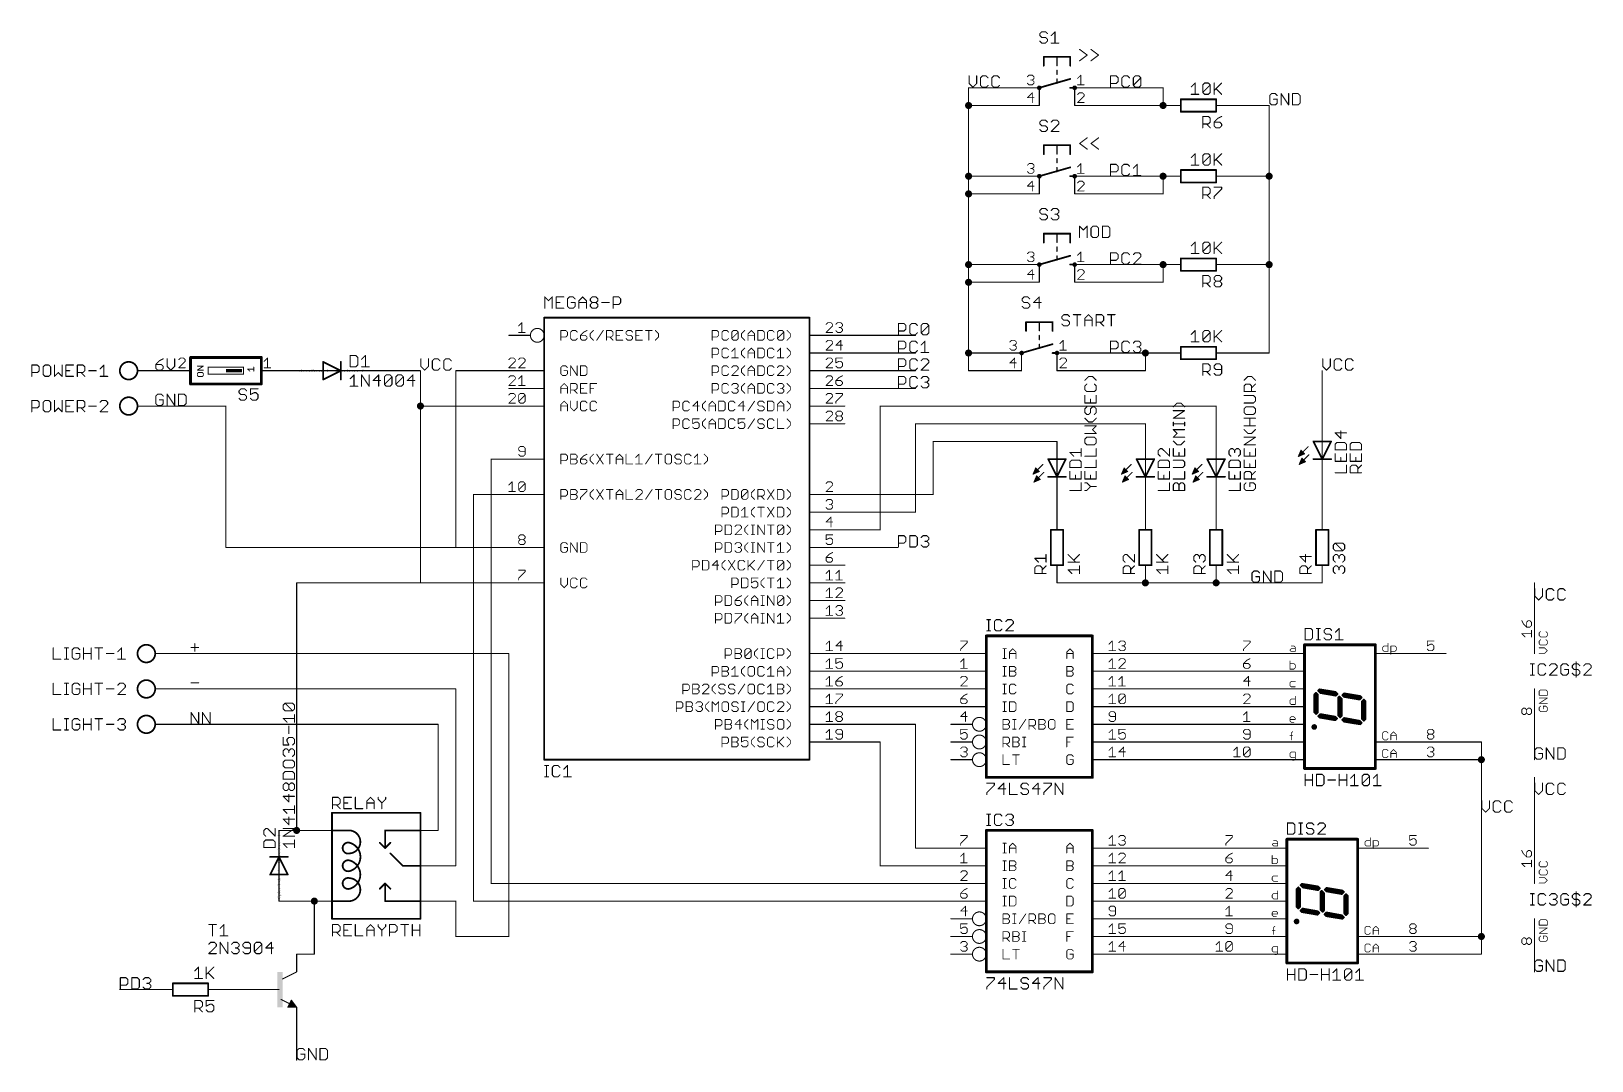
# Model space of a CAD drawing. Extents: x -13 to 211, y -15 to 133.
import ezdxf

# ---------------------------------------------------------------- set-up
doc = ezdxf.new("R2010")
doc.units = 0
for name, color, linetype in [('91', 94, 'CONTINUOUS'), ('94', 14, 'CONTINUOUS'), ('95', 251, 'CONTINUOUS'), ('96', 251, 'CONTINUOUS'), ('99', 214, 'CONTINUOUS')]:
    doc.layers.add(name, color=color, linetype=linetype)

# ---------------------------------------------------------------- blocks, each defined once
blk = doc.blocks.new('RECT')
blk.add_solid([(-0.5, -0.5), (0.5, -0.5), (-0.5, 0.5), (0.5, 0.5)])

msp = doc.modelspace()

# ---------------------------------------------------------------- linework, layer by layer
at = {"layer": '91', "const_width": 0.1524}
for points in [[(121.92, 121.92), (121.92, 124.46)], [(121.92, 124.46), (129.54, 124.46)], [(139.7, 124.46), (149.86, 124.46)], [(149.86, 124.46), (149.86, 121.92)], [(121.92, 111.76), (121.92, 121.92)], [(129.54, 121.92), (121.92, 121.92)], [(139.7, 121.92), (149.86, 121.92)], [(160.02, 121.92), (165.1, 121.92)], [(165.1, 121.92), (165.1, 111.76)], [(121.92, 109.22), (121.92, 111.76)], [(129.54, 111.76), (121.92, 111.76)], [(139.7, 111.76), (149.86, 111.76)], [(149.86, 109.22), (149.86, 111.76)], [(160.02, 111.76), (165.1, 111.76)], [(165.1, 111.76), (165.1, 99.06)], [(121.92, 99.06), (121.92, 109.22)], [(129.54, 109.22), (121.92, 109.22)], [(139.7, 109.22), (149.86, 109.22)], [(121.92, 96.52), (121.92, 99.06)], [(129.54, 99.06), (121.92, 99.06)], [(139.7, 99.06), (149.86, 99.06)], [(149.86, 96.52), (149.86, 99.06)], [(160.02, 99.06), (165.1, 99.06)], [(165.1, 99.06), (165.1, 86.36)], [(121.92, 86.36), (121.92, 96.52)], [(129.54, 96.52), (121.92, 96.52)], [(139.7, 96.52), (149.86, 96.52)], [(104.14, 88.9), (114.3, 88.9)], [(104.14, 86.36), (114.3, 86.36)], [(121.92, 83.82), (121.92, 86.36)], [(127, 86.36), (121.92, 86.36)], [(147.32, 86.36), (137.16, 86.36)], [(149.86, 86.36), (147.32, 86.36)], [(147.32, 83.82), (147.32, 86.36)], [(165.1, 86.36), (160.02, 86.36)], [(5.08, 83.82), (7.62, 83.82)], [(22.86, 83.82), (27.94, 83.82)], [(33.02, 83.82), (43.18, 83.82)], [(43.18, 83.82), (43.18, 78.74)], [(48.26, 58.42), (48.26, 83.82)], [(48.26, 83.82), (55.88, 83.82)], [(104.14, 83.82), (114.3, 83.82)], [(127, 83.82), (121.92, 83.82)], [(137.16, 83.82), (147.32, 83.82)], [(172.72, 76.2), (172.72, 83.82)], [(104.14, 81.28), (114.3, 81.28)], [(5.08, 78.74), (15.24, 78.74)], [(15.24, 58.42), (15.24, 78.74)], [(43.18, 78.74), (43.18, 53.34)], [(43.18, 78.74), (55.88, 78.74)], [(157.48, 78.74), (109.22, 78.74)], [(109.22, 78.74), (109.22, 60.96)], [(157.48, 73.66), (157.48, 78.74)], [(114.3, 63.5), (114.3, 76.2)], [(114.3, 76.2), (147.32, 76.2)], [(147.32, 76.2), (147.32, 73.66)], [(116.84, 66.04), (116.84, 73.66)], [(116.84, 73.66), (134.62, 73.66)], [(55.88, 71.12), (53.34, 71.12)], [(53.34, 71.12), (53.34, 10.16)], [(172.72, 68.58), (172.72, 63.5)], [(50.8, 7.62), (50.8, 66.04)], [(50.8, 66.04), (55.88, 66.04)], [(104.14, 66.04), (116.84, 66.04)], [(134.62, 63.5), (134.62, 66.04)], [(147.32, 66.04), (147.32, 63.5)], [(157.48, 66.04), (157.48, 63.5)], [(104.14, 63.5), (114.3, 63.5)], [(109.22, 60.96), (104.14, 60.96)], [(48.26, 58.42), (15.24, 58.42)], [(55.88, 58.42), (48.26, 58.42)], [(104.14, 58.42), (111.76, 58.42)], [(43.18, 53.34), (25.4, 53.34)], [(25.4, 53.34), (25.4, 17.78)], [(55.88, 53.34), (43.18, 53.34)], [(134.62, 53.34), (147.32, 53.34)], [(147.32, 53.34), (157.48, 53.34)], [(157.48, 53.34), (172.72, 53.34)], [(203.2, 48.26), (203.2, 53.34)], [(55.88, 43.18), (7.62, 43.18)], [(55.88, 2.54), (55.88, 43.18)], [(104.14, 43.18), (119.38, 43.18)], [(144.78, 43.18), (160.02, 43.18)], [(104.14, 40.64), (119.38, 40.64)], [(144.78, 40.64), (160.02, 40.64)], [(7.62, 38.1), (48.26, 38.1)], [(48.26, 38.1), (48.26, 12.7)], [(104.14, 38.1), (119.38, 38.1)], [(144.78, 38.1), (160.02, 38.1)], [(104.14, 35.56), (119.38, 35.56)], [(144.78, 35.56), (160.02, 35.56)], [(7.62, 33.02), (45.72, 33.02)], [(45.72, 33.02), (45.72, 17.78)], [(104.14, 33.02), (114.3, 33.02)], [(114.3, 33.02), (114.3, 15.24)], [(144.78, 33.02), (160.02, 33.02)], [(203.2, 33.02), (203.2, 27.94)], [(104.14, 30.48), (109.22, 30.48)], [(109.22, 30.48), (109.22, 12.7)], [(160.02, 30.48), (144.78, 30.48)], [(190.5, 30.48), (195.58, 30.48)], [(195.58, 30.48), (195.58, 27.94)], [(144.78, 27.94), (160.02, 27.94)], [(190.5, 27.94), (195.58, 27.94)], [(195.58, 27.94), (195.58, 2.54)], [(203.2, 15.24), (203.2, 25.4)], [(22.86, 15.24), (22.86, 17.78)], [(25.4, 17.78), (22.86, 17.78)], [(27.94, 17.78), (25.4, 17.78)], [(114.3, 15.24), (119.38, 15.24)], [(144.78, 15.24), (157.48, 15.24)], [(48.26, 12.7), (45.72, 12.7)], [(109.22, 12.7), (119.38, 12.7)], [(144.78, 12.7), (157.48, 12.7)], [(22.86, 7.62), (22.86, 10.16)], [(53.34, 10.16), (119.38, 10.16)], [(144.78, 10.16), (157.48, 10.16)], [(27.94, 7.62), (22.86, 7.62)], [(27.94, 0), (27.94, 7.62)], [(45.72, 7.62), (48.26, 7.62)], [(48.26, 7.62), (48.26, 2.54)], [(119.38, 7.62), (50.8, 7.62)], [(144.78, 7.62), (157.48, 7.62)], [(157.48, 5.08), (144.78, 5.08)], [(48.26, 2.54), (55.88, 2.54)], [(144.78, 2.54), (157.48, 2.54)], [(187.96, 2.54), (195.58, 2.54)], [(195.58, 2.54), (195.58, 0)], [(25.4, 0), (27.94, 0)], [(144.78, 0), (157.48, 0)], [(195.58, 0), (187.96, 0)], [(203.2, -2.54), (203.2, 0)], [(5.08, -5.08), (0, -5.08)], [(15.24, -5.08), (20.32, -5.08)], [(25.4, -10.16), (25.4, -15.24)]]:
    msp.add_lwpolyline(points, dxfattribs=at)
at = {"layer": '91'}
for points, const_width in [([(121.9581, 124.46, 1), (121.8819, 124.46)], 0.0762), ([(121.92, 124.4981, 1), (121.92, 124.4219)], 0.0762), ([(129.54, 124.4219, 1), (129.54, 124.4981)], 0.0762), ([(139.7, 124.4981, 1), (139.7, 124.4219)], 0.0762), ([(149.8981, 124.46, 1), (149.8219, 124.46)], 0.0762), ([(149.86, 124.4219, 1), (149.86, 124.4981)], 0.0762), ([(121.92, 121.666, 1), (121.92, 122.174, 1), (121.92, 121.666)], 0.508), ([(121.9581, 121.92, 1), (121.8819, 121.92)], 0.0762), ([(121.92, 121.9581, 1), (121.92, 121.8819)], 0.0762), ([(121.8819, 121.92, 1), (121.9581, 121.92)], 0.0762), ([(129.54, 121.8819, 1), (129.54, 121.9581)], 0.0762), ([(139.7, 121.9581, 1), (139.7, 121.8819)], 0.0762), ([(149.86, 121.666, 1), (149.86, 122.174, 1), (149.86, 121.666)], 0.508), ([(149.8219, 121.92, 1), (149.8981, 121.92)], 0.0762), ([(149.86, 121.8819, 1), (149.86, 121.9581)], 0.0762), ([(160.02, 121.9581, 1), (160.02, 121.8819)], 0.0762), ([(165.1381, 121.92, 1), (165.0619, 121.92)], 0.0762), ([(165.1, 121.8819, 1), (165.1, 121.9581)], 0.0762), ([(121.92, 111.506, 1), (121.92, 112.014, 1), (121.92, 111.506)], 0.508), ([(149.86, 111.506, 1), (149.86, 112.014, 1), (149.86, 111.506)], 0.508), ([(165.1, 111.506, 1), (165.1, 112.014, 1), (165.1, 111.506)], 0.508), ([(121.9581, 111.76, 1), (121.8819, 111.76)], 0.0762), ([(121.92, 111.7981, 1), (121.92, 111.7219)], 0.0762), ([(121.8819, 111.76, 1), (121.9581, 111.76)], 0.0762), ([(129.54, 111.7219, 1), (129.54, 111.7981)], 0.0762), ([(139.7, 111.7981, 1), (139.7, 111.7219)], 0.0762), ([(149.8981, 111.76, 1), (149.8219, 111.76)], 0.0762), ([(149.86, 111.7219, 1), (149.86, 111.7981)], 0.0762), ([(160.02, 111.7981, 1), (160.02, 111.7219)], 0.0762), ([(165.1381, 111.76, 1), (165.0619, 111.76)], 0.0762), ([(165.0619, 111.76, 1), (165.1381, 111.76)], 0.0762), ([(165.1, 111.7219, 1), (165.1, 111.7981)], 0.0762), ([(121.92, 108.966, 1), (121.92, 109.474, 1), (121.92, 108.966)], 0.508), ([(121.9581, 109.22, 1), (121.8819, 109.22)], 0.0762), ([(121.92, 109.2581, 1), (121.92, 109.1819)], 0.0762), ([(121.8819, 109.22, 1), (121.9581, 109.22)], 0.0762), ([(129.54, 109.1819, 1), (129.54, 109.2581)], 0.0762), ([(139.7, 109.2581, 1), (139.7, 109.1819)], 0.0762), ([(149.8219, 109.22, 1), (149.8981, 109.22)], 0.0762), ([(149.86, 109.1819, 1), (149.86, 109.2581)], 0.0762), ([(121.92, 98.806, 1), (121.92, 99.314, 1), (121.92, 98.806)], 0.508), ([(121.9581, 99.06, 1), (121.8819, 99.06)], 0.0762), ([(121.92, 99.0981, 1), (121.92, 99.0219)], 0.0762), ([(121.8819, 99.06, 1), (121.9581, 99.06)], 0.0762), ([(129.54, 99.0219, 1), (129.54, 99.0981)], 0.0762), ([(139.7, 99.0981, 1), (139.7, 99.0219)], 0.0762), ([(149.86, 98.806, 1), (149.86, 99.314, 1), (149.86, 98.806)], 0.508), ([(149.8981, 99.06, 1), (149.8219, 99.06)], 0.0762), ([(149.86, 99.0219, 1), (149.86, 99.0981)], 0.0762), ([(160.02, 99.0981, 1), (160.02, 99.0219)], 0.0762), ([(165.1, 98.806, 1), (165.1, 99.314, 1), (165.1, 98.806)], 0.508), ([(165.1381, 99.06, 1), (165.0619, 99.06)], 0.0762), ([(165.0619, 99.06, 1), (165.1381, 99.06)], 0.0762), ([(165.1, 99.0219, 1), (165.1, 99.0981)], 0.0762), ([(121.92, 96.266, 1), (121.92, 96.774, 1), (121.92, 96.266)], 0.508), ([(121.9581, 96.52, 1), (121.8819, 96.52)], 0.0762), ([(121.92, 96.5581, 1), (121.92, 96.4819)], 0.0762), ([(121.8819, 96.52, 1), (121.9581, 96.52)], 0.0762), ([(129.54, 96.4819, 1), (129.54, 96.5581)], 0.0762), ([(139.7, 96.5581, 1), (139.7, 96.4819)], 0.0762), ([(149.8219, 96.52, 1), (149.8981, 96.52)], 0.0762), ([(149.86, 96.4819, 1), (149.86, 96.5581)], 0.0762), ([(104.14, 88.9381, 1), (104.14, 88.8619)], 0.0762), ([(114.3, 88.8619, 1), (114.3, 88.9381)], 0.0762), ([(104.14, 86.3981, 1), (104.14, 86.3219)], 0.0762), ([(114.3, 86.3219, 1), (114.3, 86.3981)], 0.0762), ([(121.92, 86.106, 1), (121.92, 86.614, 1), (121.92, 86.106)], 0.508), ([(121.9581, 86.36, 1), (121.8819, 86.36)], 0.0762), ([(121.92, 86.3981, 1), (121.92, 86.3219)], 0.0762), ([(121.8819, 86.36, 1), (121.9581, 86.36)], 0.0762), ([(127, 86.3219, 1), (127, 86.3981)], 0.0762), ([(137.16, 86.3981, 1), (137.16, 86.3219)], 0.0762), ([(147.32, 86.106, 1), (147.32, 86.614, 1), (147.32, 86.106)], 0.508), ([(147.32, 86.3981, 1), (147.32, 86.3219)], 0.0762), ([(147.3581, 86.36, 1), (147.2819, 86.36)], 0.0762), ([(147.32, 86.3219, 1), (147.32, 86.3981)], 0.0762), ([(149.86, 86.3219, 1), (149.86, 86.3981)], 0.0762), ([(160.02, 86.3981, 1), (160.02, 86.3219)], 0.0762), ([(165.0619, 86.36, 1), (165.1381, 86.36)], 0.0762), ([(165.1, 86.3219, 1), (165.1, 86.3981)], 0.0762), ([(5.08, 83.8581, 1), (5.08, 83.7819)], 0.0762), ([(7.62, 83.7819, 1), (7.62, 83.8581)], 0.0762), ([(22.86, 83.8581, 1), (22.86, 83.7819)], 0.0762), ([(27.94, 83.7819, 1), (27.94, 83.8581)], 0.0762), ([(33.02, 83.8581, 1), (33.02, 83.7819)], 0.0762), ([(43.2181, 83.82, 1), (43.1419, 83.82)], 0.0762), ([(43.18, 83.7819, 1), (43.18, 83.8581)], 0.0762), ([(48.2981, 83.82, 1), (48.2219, 83.82)], 0.0762), ([(48.26, 83.8581, 1), (48.26, 83.7819)], 0.0762), ([(55.88, 83.7819, 1), (55.88, 83.8581)], 0.0762), ([(104.14, 83.8581, 1), (104.14, 83.7819)], 0.0762), ([(114.3, 83.7819, 1), (114.3, 83.8581)], 0.0762), ([(121.92, 83.8581, 1), (121.92, 83.7819)], 0.0762), ([(121.8819, 83.82, 1), (121.9581, 83.82)], 0.0762), ([(127, 83.7819, 1), (127, 83.8581)], 0.0762), ([(137.16, 83.8581, 1), (137.16, 83.7819)], 0.0762), ([(147.2819, 83.82, 1), (147.3581, 83.82)], 0.0762), ([(147.32, 83.7819, 1), (147.32, 83.8581)], 0.0762), ([(172.7581, 83.82, 1), (172.6819, 83.82)], 0.0762), ([(104.14, 81.3181, 1), (104.14, 81.2419)], 0.0762), ([(114.3, 81.2419, 1), (114.3, 81.3181)], 0.0762), ([(5.08, 78.7781, 1), (5.08, 78.7019)], 0.0762), ([(15.2781, 78.74, 1), (15.2019, 78.74)], 0.0762), ([(15.24, 78.7019, 1), (15.24, 78.7781)], 0.0762), ([(43.18, 78.486, 1), (43.18, 78.994, 1), (43.18, 78.486)], 0.508), ([(43.2181, 78.74, 1), (43.1419, 78.74)], 0.0762), ([(43.18, 78.7781, 1), (43.18, 78.7019)], 0.0762), ([(43.1419, 78.74, 1), (43.2181, 78.74)], 0.0762), ([(55.88, 78.7019, 1), (55.88, 78.7781)], 0.0762), ([(109.22, 78.7781, 1), (109.22, 78.7019)], 0.0762), ([(109.2581, 78.74, 1), (109.1819, 78.74)], 0.0762), ([(157.5181, 78.74, 1), (157.4419, 78.74)], 0.0762), ([(157.48, 78.7019, 1), (157.48, 78.7781)], 0.0762), ([(114.3381, 76.2, 1), (114.2619, 76.2)], 0.0762), ([(114.3, 76.2381, 1), (114.3, 76.1619)], 0.0762), ([(147.3581, 76.2, 1), (147.2819, 76.2)], 0.0762), ([(147.32, 76.1619, 1), (147.32, 76.2381)], 0.0762), ([(172.6819, 76.2, 1), (172.7581, 76.2)], 0.0762), ([(116.8781, 73.66, 1), (116.8019, 73.66)], 0.0762), ([(116.84, 73.6981, 1), (116.84, 73.6219)], 0.0762), ([(134.62, 73.6219, 1), (134.62, 73.6981)], 0.0762), ([(147.2819, 73.66, 1), (147.3581, 73.66)], 0.0762), ([(157.4419, 73.66, 1), (157.5181, 73.66)], 0.0762), ([(53.34, 71.1581, 1), (53.34, 71.0819)], 0.0762), ([(53.3781, 71.12, 1), (53.3019, 71.12)], 0.0762), ([(55.88, 71.0819, 1), (55.88, 71.1581)], 0.0762), ([(172.7581, 68.58, 1), (172.6819, 68.58)], 0.0762), ([(50.8381, 66.04, 1), (50.7619, 66.04)], 0.0762), ([(50.8, 66.0781, 1), (50.8, 66.0019)], 0.0762), ([(55.88, 66.0019, 1), (55.88, 66.0781)], 0.0762), ([(104.14, 66.0781, 1), (104.14, 66.0019)], 0.0762), ([(116.8019, 66.04, 1), (116.8781, 66.04)], 0.0762), ([(116.84, 66.0019, 1), (116.84, 66.0781)], 0.0762), ([(134.6581, 66.04, 1), (134.5819, 66.04)], 0.0762), ([(147.3581, 66.04, 1), (147.2819, 66.04)], 0.0762), ([(157.5181, 66.04, 1), (157.4419, 66.04)], 0.0762), ([(104.14, 63.5381, 1), (104.14, 63.4619)], 0.0762), ([(114.2619, 63.5, 1), (114.3381, 63.5)], 0.0762), ([(114.3, 63.4619, 1), (114.3, 63.5381)], 0.0762), ([(134.5819, 63.5, 1), (134.6581, 63.5)], 0.0762), ([(147.2819, 63.5, 1), (147.3581, 63.5)], 0.0762), ([(157.4419, 63.5, 1), (157.5181, 63.5)], 0.0762), ([(172.6819, 63.5, 1), (172.7581, 63.5)], 0.0762), ([(104.14, 60.9981, 1), (104.14, 60.9219)], 0.0762), ([(109.1819, 60.96, 1), (109.2581, 60.96)], 0.0762), ([(109.22, 60.9219, 1), (109.22, 60.9981)], 0.0762), ([(15.24, 58.4581, 1), (15.24, 58.3819)], 0.0762), ([(15.2019, 58.42, 1), (15.2781, 58.42)], 0.0762), ([(48.26, 58.4581, 1), (48.26, 58.3819)], 0.0762), ([(48.2219, 58.42, 1), (48.2981, 58.42)], 0.0762), ([(48.26, 58.3819, 1), (48.26, 58.4581)], 0.0762), ([(55.88, 58.3819, 1), (55.88, 58.4581)], 0.0762), ([(104.14, 58.4581, 1), (104.14, 58.3819)], 0.0762), ([(111.76, 58.3819, 1), (111.76, 58.4581)], 0.0762), ([(147.32, 53.086, 1), (147.32, 53.594, 1), (147.32, 53.086)], 0.508), ([(157.48, 53.086, 1), (157.48, 53.594, 1), (157.48, 53.086)], 0.508), ([(25.4, 53.3781, 1), (25.4, 53.3019)], 0.0762), ([(25.4381, 53.34, 1), (25.3619, 53.34)], 0.0762), ([(43.18, 53.3781, 1), (43.18, 53.3019)], 0.0762), ([(43.1419, 53.34, 1), (43.2181, 53.34)], 0.0762), ([(43.18, 53.3019, 1), (43.18, 53.3781)], 0.0762), ([(55.88, 53.3019, 1), (55.88, 53.3781)], 0.0762), ([(134.62, 53.3781, 1), (134.62, 53.3019)], 0.0762), ([(147.32, 53.3781, 1), (147.32, 53.3019)], 0.0762), ([(147.32, 53.3019, 1), (147.32, 53.3781)], 0.0762), ([(157.48, 53.3781, 1), (157.48, 53.3019)], 0.0762), ([(157.48, 53.3019, 1), (157.48, 53.3781)], 0.0762), ([(172.72, 53.3019, 1), (172.72, 53.3781)], 0.0762), ([(203.2381, 53.34, 1), (203.1619, 53.34)], 0.0762), ([(203.1619, 48.26, 1), (203.2381, 48.26)], 0.0762), ([(7.62, 43.2181, 1), (7.62, 43.1419)], 0.0762), ([(55.9181, 43.18, 1), (55.8419, 43.18)], 0.0762), ([(55.88, 43.1419, 1), (55.88, 43.2181)], 0.0762), ([(104.14, 43.2181, 1), (104.14, 43.1419)], 0.0762), ([(119.38, 43.1419, 1), (119.38, 43.2181)], 0.0762), ([(144.78, 43.2181, 1), (144.78, 43.1419)], 0.0762), ([(160.02, 43.1419, 1), (160.02, 43.2181)], 0.0762), ([(104.14, 40.6781, 1), (104.14, 40.6019)], 0.0762), ([(119.38, 40.6019, 1), (119.38, 40.6781)], 0.0762), ([(144.78, 40.6781, 1), (144.78, 40.6019)], 0.0762), ([(160.02, 40.6019, 1), (160.02, 40.6781)], 0.0762), ([(7.62, 38.1381, 1), (7.62, 38.0619)], 0.0762), ([(48.2981, 38.1, 1), (48.2219, 38.1)], 0.0762), ([(48.26, 38.0619, 1), (48.26, 38.1381)], 0.0762), ([(104.14, 38.1381, 1), (104.14, 38.0619)], 0.0762), ([(119.38, 38.0619, 1), (119.38, 38.1381)], 0.0762), ([(144.78, 38.1381, 1), (144.78, 38.0619)], 0.0762), ([(160.02, 38.0619, 1), (160.02, 38.1381)], 0.0762), ([(104.14, 35.5981, 1), (104.14, 35.5219)], 0.0762), ([(119.38, 35.5219, 1), (119.38, 35.5981)], 0.0762), ([(144.78, 35.5981, 1), (144.78, 35.5219)], 0.0762), ([(160.02, 35.5219, 1), (160.02, 35.5981)], 0.0762), ([(7.62, 33.0581, 1), (7.62, 32.9819)], 0.0762), ([(45.7581, 33.02, 1), (45.6819, 33.02)], 0.0762), ([(45.72, 32.9819, 1), (45.72, 33.0581)], 0.0762), ([(104.14, 33.0581, 1), (104.14, 32.9819)], 0.0762), ([(114.3381, 33.02, 1), (114.2619, 33.02)], 0.0762), ([(114.3, 32.9819, 1), (114.3, 33.0581)], 0.0762), ([(144.78, 33.0581, 1), (144.78, 32.9819)], 0.0762), ([(160.02, 32.9819, 1), (160.02, 33.0581)], 0.0762), ([(203.2381, 33.02, 1), (203.1619, 33.02)], 0.0762), ([(104.14, 30.5181, 1), (104.14, 30.4419)], 0.0762), ([(109.2581, 30.48, 1), (109.1819, 30.48)], 0.0762), ([(109.22, 30.4419, 1), (109.22, 30.5181)], 0.0762), ([(144.78, 30.5181, 1), (144.78, 30.4419)], 0.0762), ([(160.02, 30.4419, 1), (160.02, 30.5181)], 0.0762), ([(190.5, 30.5181, 1), (190.5, 30.4419)], 0.0762), ([(195.6181, 30.48, 1), (195.5419, 30.48)], 0.0762), ([(195.58, 30.4419, 1), (195.58, 30.5181)], 0.0762), ([(144.78, 27.9781, 1), (144.78, 27.9019)], 0.0762), ([(160.02, 27.9019, 1), (160.02, 27.9781)], 0.0762), ([(190.5, 27.9781, 1), (190.5, 27.9019)], 0.0762), ([(195.58, 27.686, 1), (195.58, 28.194, 1), (195.58, 27.686)], 0.508), ([(195.6181, 27.94, 1), (195.5419, 27.94)], 0.0762), ([(195.5419, 27.94, 1), (195.6181, 27.94)], 0.0762), ([(195.58, 27.9019, 1), (195.58, 27.9781)], 0.0762), ([(203.1619, 27.94, 1), (203.2381, 27.94)], 0.0762), ([(203.2381, 25.4, 1), (203.1619, 25.4)], 0.0762), ([(25.4, 17.526, 1), (25.4, 18.034, 1), (25.4, 17.526)], 0.508), ([(22.8981, 17.78, 1), (22.8219, 17.78)], 0.0762), ([(22.86, 17.8181, 1), (22.86, 17.7419)], 0.0762), ([(25.4, 17.8181, 1), (25.4, 17.7419)], 0.0762), ([(25.3619, 17.78, 1), (25.4381, 17.78)], 0.0762), ([(25.4, 17.7419, 1), (25.4, 17.8181)], 0.0762), ([(27.94, 17.7419, 1), (27.94, 17.8181)], 0.0762), ([(45.6819, 17.78, 1), (45.7581, 17.78)], 0.0762), ([(22.8219, 15.24, 1), (22.8981, 15.24)], 0.0762), ([(114.3, 15.2781, 1), (114.3, 15.2019)], 0.0762), ([(114.2619, 15.24, 1), (114.3381, 15.24)], 0.0762), ([(119.38, 15.2019, 1), (119.38, 15.2781)], 0.0762), ([(144.78, 15.2781, 1), (144.78, 15.2019)], 0.0762), ([(157.48, 15.2019, 1), (157.48, 15.2781)], 0.0762), ([(203.1619, 15.24, 1), (203.2381, 15.24)], 0.0762), ([(45.72, 12.7381, 1), (45.72, 12.6619)], 0.0762), ([(48.2219, 12.7, 1), (48.2981, 12.7)], 0.0762), ([(48.26, 12.6619, 1), (48.26, 12.7381)], 0.0762), ([(109.22, 12.7381, 1), (109.22, 12.6619)], 0.0762), ([(109.1819, 12.7, 1), (109.2581, 12.7)], 0.0762), ([(119.38, 12.6619, 1), (119.38, 12.7381)], 0.0762), ([(144.78, 12.7381, 1), (144.78, 12.6619)], 0.0762), ([(157.48, 12.6619, 1), (157.48, 12.7381)], 0.0762), ([(22.8981, 10.16, 1), (22.8219, 10.16)], 0.0762), ([(53.34, 10.1981, 1), (53.34, 10.1219)], 0.0762), ([(53.3019, 10.16, 1), (53.3781, 10.16)], 0.0762), ([(119.38, 10.1219, 1), (119.38, 10.1981)], 0.0762), ([(144.78, 10.1981, 1), (144.78, 10.1219)], 0.0762), ([(157.48, 10.1219, 1), (157.48, 10.1981)], 0.0762), ([(22.86, 7.6581, 1), (22.86, 7.5819)], 0.0762), ([(22.8219, 7.62, 1), (22.8981, 7.62)], 0.0762), ([(27.94, 7.366, 1), (27.94, 7.874, 1), (27.94, 7.366)], 0.508), ([(27.9781, 7.62, 1), (27.9019, 7.62)], 0.0762), ([(27.94, 7.5819, 1), (27.94, 7.6581)], 0.0762), ([(45.72, 7.6581, 1), (45.72, 7.5819)], 0.0762), ([(48.2981, 7.62, 1), (48.2219, 7.62)], 0.0762), ([(48.26, 7.5819, 1), (48.26, 7.6581)], 0.0762), ([(50.8, 7.6581, 1), (50.8, 7.5819)], 0.0762), ([(50.7619, 7.62, 1), (50.8381, 7.62)], 0.0762), ([(119.38, 7.5819, 1), (119.38, 7.6581)], 0.0762), ([(144.78, 7.6581, 1), (144.78, 7.5819)], 0.0762), ([(157.48, 7.5819, 1), (157.48, 7.6581)], 0.0762), ([(144.78, 5.1181, 1), (144.78, 5.0419)], 0.0762), ([(157.48, 5.0419, 1), (157.48, 5.1181)], 0.0762), ([(48.26, 2.5781, 1), (48.26, 2.5019)], 0.0762), ([(48.2219, 2.54, 1), (48.2981, 2.54)], 0.0762), ([(55.8419, 2.54, 1), (55.9181, 2.54)], 0.0762), ([(55.88, 2.5019, 1), (55.88, 2.5781)], 0.0762), ([(144.78, 2.5781, 1), (144.78, 2.5019)], 0.0762), ([(157.48, 2.5019, 1), (157.48, 2.5781)], 0.0762), ([(187.96, 2.5781, 1), (187.96, 2.5019)], 0.0762), ([(195.58, 2.286, 1), (195.58, 2.794, 1), (195.58, 2.286)], 0.508), ([(195.6181, 2.54, 1), (195.5419, 2.54)], 0.0762), ([(195.5419, 2.54, 1), (195.6181, 2.54)], 0.0762), ([(195.58, 2.5019, 1), (195.58, 2.5781)], 0.0762), ([(25.4, 0.0381, 1), (25.4, -0.0381)], 0.0762), ([(27.9019, 0, 1), (27.9781, 0)], 0.0762), ([(27.94, -0.0381, 1), (27.94, 0.0381)], 0.0762), ([(144.78, 0.0381, 1), (144.78, -0.0381)], 0.0762), ([(157.48, -0.0381, 1), (157.48, 0.0381)], 0.0762), ([(187.96, 0.0381, 1), (187.96, -0.0381)], 0.0762), ([(195.5419, 0, 1), (195.6181, 0)], 0.0762), ([(195.58, -0.0381, 1), (195.58, 0.0381)], 0.0762), ([(203.2381, 0, 1), (203.1619, 0)], 0.0762), ([(203.1619, -2.54, 1), (203.2381, -2.54)], 0.0762), ([(0, -5.0419, 1), (0, -5.1181)], 0.0762), ([(5.08, -5.1181, 1), (5.08, -5.0419)], 0.0762), ([(15.24, -5.0419, 1), (15.24, -5.1181)], 0.0762), ([(20.32, -5.1181, 1), (20.32, -5.0419)], 0.0762), ([(25.4381, -10.16, 1), (25.3619, -10.16)], 0.0762), ([(25.3619, -15.24, 1), (25.4381, -15.24)], 0.0762)]:
    msp.add_lwpolyline(points, format="xyb", dxfattribs=dict(at, const_width=const_width))
at = {"layer": '94'}
for points, const_width in [([(132.715, 128.905), (132.715, 127.635)], 0.254), ([(134.62, 128.905), (132.715, 128.905)], 0.254), ([(136.525, 128.905), (134.62, 128.905)], 0.254), ([(134.62, 128.905), (134.62, 127.635)], 0.1524), ([(136.525, 128.905), (136.525, 127.635)], 0.254), ([(132.08, 124.46), (136.525, 125.73)], 0.254), ([(134.62, 127), (134.62, 126.365)], 0.1524), ([(134.62, 125.73), (134.62, 125.095)], 0.1524), ([(129.54, 124.46), (132.08, 124.46)], 0.1524), ([(132.08, 121.92), (132.08, 124.46)], 0.1524), ([(136.525, 124.46), (137.16, 124.46)], 0.254), ([(137.16, 121.92), (137.16, 124.46)], 0.1524), ([(139.7, 124.46), (137.16, 124.46)], 0.1524), ([(129.54, 121.92), (132.08, 121.92)], 0.1524), ([(139.7, 121.92), (137.16, 121.92)], 0.1524), ([(149.86, 121.92), (152.4, 121.92)], 0.1524), ([(157.48, 122.809), (152.4, 122.809)], 0.254), ([(152.4, 122.809), (152.4, 121.031)], 0.254), ([(152.4, 121.031), (157.48, 121.031)], 0.254), ([(157.48, 122.809), (157.48, 121.031)], 0.254), ([(160.02, 121.92), (157.48, 121.92)], 0.1524), ([(132.715, 116.205), (132.715, 114.935)], 0.254), ([(134.62, 116.205), (132.715, 116.205)], 0.254), ([(136.525, 116.205), (134.62, 116.205)], 0.254), ([(134.62, 116.205), (134.62, 114.935)], 0.1524), ([(134.62, 114.3), (134.62, 113.665)], 0.1524), ([(136.525, 116.205), (136.525, 114.935)], 0.254), ([(132.08, 111.76), (136.525, 113.03)], 0.254), ([(134.62, 113.03), (134.62, 112.395)], 0.1524), ([(157.48, 112.649), (152.4, 112.649)], 0.254), ([(152.4, 112.649), (152.4, 110.871)], 0.254), ([(157.48, 112.649), (157.48, 110.871)], 0.254), ([(129.54, 111.76), (132.08, 111.76)], 0.1524), ([(132.08, 109.22), (132.08, 111.76)], 0.1524), ([(136.525, 111.76), (137.16, 111.76)], 0.254), ([(137.16, 109.22), (137.16, 111.76)], 0.1524), ([(139.7, 111.76), (137.16, 111.76)], 0.1524), ([(149.86, 111.76), (152.4, 111.76)], 0.1524), ([(152.4, 110.871), (157.48, 110.871)], 0.254), ([(160.02, 111.76), (157.48, 111.76)], 0.1524), ([(129.54, 109.22), (132.08, 109.22)], 0.1524), ([(139.7, 109.22), (137.16, 109.22)], 0.1524), ([(132.715, 103.505), (132.715, 102.235)], 0.254), ([(134.62, 103.505), (132.715, 103.505)], 0.254), ([(136.525, 103.505), (134.62, 103.505)], 0.254), ([(134.62, 103.505), (134.62, 102.235)], 0.1524), ([(136.525, 103.505), (136.525, 102.235)], 0.254), ([(134.62, 101.6), (134.62, 100.965)], 0.1524), ([(129.54, 99.06), (132.08, 99.06)], 0.1524), ([(132.08, 99.06), (136.525, 100.33)], 0.254), ([(132.08, 96.52), (132.08, 99.06)], 0.1524), ([(134.62, 100.33), (134.62, 99.695)], 0.1524), ([(136.525, 99.06), (137.16, 99.06)], 0.254), ([(137.16, 96.52), (137.16, 99.06)], 0.1524), ([(139.7, 99.06), (137.16, 99.06)], 0.1524), ([(149.86, 99.06), (152.4, 99.06)], 0.1524), ([(157.48, 99.949), (152.4, 99.949)], 0.254), ([(152.4, 99.949), (152.4, 98.171)], 0.254), ([(157.48, 99.949), (157.48, 98.171)], 0.254), ([(160.02, 99.06), (157.48, 99.06)], 0.1524), ([(129.54, 96.52), (132.08, 96.52)], 0.1524), ([(139.7, 96.52), (137.16, 96.52)], 0.1524), ([(152.4, 98.171), (157.48, 98.171)], 0.254), ([(60.96, 91.44), (99.06, 91.44)], 0.254), ([(60.96, 27.94), (60.96, 91.44)], 0.254), ([(99.06, 91.44), (99.06, 27.94)], 0.254), ([(130.175, 90.805), (130.175, 89.535)], 0.254), ([(132.08, 90.805), (130.175, 90.805)], 0.254), ([(133.985, 90.805), (132.08, 90.805)], 0.254), ([(132.08, 90.805), (132.08, 89.535)], 0.1524), ([(133.985, 90.805), (133.985, 89.535)], 0.254), ([(55.88, 88.9), (58.9788, 88.9)], 0.1524), ([(104.14, 88.9), (99.06, 88.9)], 0.1524), ([(129.54, 86.36), (133.985, 87.63)], 0.254), ([(132.08, 88.9), (132.08, 88.265)], 0.1524), ([(132.08, 87.63), (132.08, 86.995)], 0.1524), ([(10.16, 81.915), (10.16, 85.725)], 0.4064), ([(10.16, 85.725), (20.32, 85.725)], 0.4064), ([(20.32, 81.915), (20.32, 85.725)], 0.4064), ([(31.75, 83.82), (29.21, 85.09)], 0.254), ([(29.21, 85.09), (29.21, 82.55)], 0.254), ([(31.75, 85.09), (31.75, 83.82)], 0.254), ([(104.14, 86.36), (99.06, 86.36)], 0.1524), ([(127, 86.36), (129.54, 86.36)], 0.1524), ([(129.54, 83.82), (129.54, 86.36)], 0.1524), ([(133.985, 86.36), (134.62, 86.36)], 0.254), ([(134.62, 83.82), (134.62, 86.36)], 0.1524), ([(137.16, 86.36), (134.62, 86.36)], 0.1524), ([(149.86, 86.36), (152.4, 86.36)], 0.1524), ([(157.48, 87.249), (152.4, 87.249)], 0.254), ([(152.4, 87.249), (152.4, 85.471)], 0.254), ([(152.4, 85.471), (157.48, 85.471)], 0.254), ([(157.48, 87.249), (157.48, 85.471)], 0.254), ([(160.02, 86.36), (157.48, 86.36)], 0.1524), ([(5.08, 83.82), (2.54, 83.82)], 0.1524), ([(7.62, 83.82), (10.16, 83.82)], 0.1524), ([(11.1372, 83.9066), (12.0015, 84.4829)], 0.127), ([(12.0015, 84.4829), (11.1372, 84.4829)], 0.127), ([(12.0015, 83.9066), (11.1372, 83.9066)], 0.127), ([(11.2812, 83.5707), (11.1372, 83.4267)], 0.127), ([(11.1372, 83.4267), (11.1372, 83.1386)], 0.127), ([(11.1372, 83.1386), (11.2812, 82.9945)], 0.127), ([(11.8574, 83.5707), (11.2812, 83.5707)], 0.127), ([(11.2812, 82.9945), (11.8574, 82.9945)], 0.127), ([(12.0015, 83.4267), (11.8574, 83.5707)], 0.127), ([(11.8574, 82.9945), (12.0015, 83.1386)], 0.127), ([(12.0015, 83.1386), (12.0015, 83.4267)], 0.127), ([(12.7, 83.312), (12.7, 84.328)], 0.1524), ([(12.7, 84.328), (17.78, 84.328)], 0.1524), ([(17.78, 83.312), (12.7, 83.312)], 0.1524), ([(17.78, 84.328), (17.78, 83.312)], 0.1524), ([(18.6643, 83.7565), (18.3762, 84.0446)], 0.127), ([(18.3762, 84.0446), (19.2405, 84.0446)], 0.127), ([(19.2405, 83.7565), (19.2405, 84.3327)], 0.127), ([(22.86, 83.82), (20.32, 83.82)], 0.1524), ([(27.94, 83.82), (30.48, 83.82)], 0.1524), ([(29.21, 82.55), (31.75, 83.82)], 0.254), ([(33.02, 83.82), (30.48, 83.82)], 0.1524), ([(31.75, 83.82), (31.75, 82.55)], 0.254), ([(55.88, 83.82), (60.96, 83.82)], 0.1524), ([(104.14, 83.82), (99.06, 83.82)], 0.1524), ([(127, 83.82), (129.54, 83.82)], 0.1524), ([(137.16, 83.82), (134.62, 83.82)], 0.1524), ([(10.16, 81.915), (20.32, 81.915)], 0.4064), ([(55.88, 81.28), (60.96, 81.28)], 0.1524), ([(104.14, 81.28), (99.06, 81.28)], 0.1524), ([(5.08, 78.74), (2.54, 78.74)], 0.1524), ([(55.88, 78.74), (60.96, 78.74)], 0.1524), ([(104.14, 78.74), (99.06, 78.74)], 0.1524), ([(104.14, 76.2), (99.06, 76.2)], 0.1524), ([(172.72, 76.2), (172.72, 73.66)], 0.1524), ([(134.62, 73.66), (134.62, 71.12)], 0.1524), ([(147.32, 73.66), (147.32, 71.12)], 0.1524), ([(157.48, 73.66), (157.48, 71.12)], 0.1524), ([(170.688, 72.898), (169.291, 71.501)], 0.1524), ([(169.291, 71.501), (169.672, 72.39)], 0.1524), ([(170.18, 71.882), (169.291, 71.501)], 0.1524), ([(169.3672, 71.6788), (169.7059, 71.6788)], 0.1524), ([(170.815, 71.755), (169.418, 70.358)], 0.1524), ([(169.4325, 71.8312), (170.0615, 71.8312)], 0.1524), ([(169.4978, 71.9836), (170.0784, 71.9836)], 0.1524), ([(169.5631, 72.136), (169.926, 72.136)], 0.1524), ([(169.6285, 72.2884), (169.7736, 72.2884)], 0.1524), ([(169.672, 72.39), (170.18, 71.882)], 0.1524), ([(172.72, 71.12), (171.45, 73.66)], 0.254), ([(172.72, 73.66), (171.45, 73.66)], 0.254), ([(173.99, 73.66), (172.72, 71.12)], 0.254), ([(173.99, 73.66), (172.72, 73.66)], 0.254), ([(172.72, 73.66), (172.72, 71.12)], 0.1524), ([(55.88, 71.12), (60.96, 71.12)], 0.1524), ([(132.588, 70.358), (131.191, 68.961)], 0.1524), ([(131.191, 68.961), (131.572, 69.85)], 0.1524), ([(131.3978, 69.4436), (131.9784, 69.4436)], 0.1524), ([(131.4631, 69.596), (131.826, 69.596)], 0.1524), ([(131.5285, 69.7484), (131.6736, 69.7484)], 0.1524), ([(131.572, 69.85), (132.08, 69.342)], 0.1524), ([(134.62, 68.58), (133.35, 71.12)], 0.254), ([(134.62, 71.12), (133.35, 71.12)], 0.254), ([(135.89, 71.12), (134.62, 68.58)], 0.254), ([(135.89, 71.12), (134.62, 71.12)], 0.254), ([(134.62, 71.12), (134.62, 68.58)], 0.1524), ([(145.288, 70.358), (143.891, 68.961)], 0.1524), ([(143.891, 68.961), (144.272, 69.85)], 0.1524), ([(144.0978, 69.4436), (144.6784, 69.4436)], 0.1524), ([(144.1631, 69.596), (144.526, 69.596)], 0.1524), ([(144.2285, 69.7484), (144.3736, 69.7484)], 0.1524), ([(144.272, 69.85), (144.78, 69.342)], 0.1524), ([(147.32, 68.58), (146.05, 71.12)], 0.254), ([(147.32, 71.12), (146.05, 71.12)], 0.254), ([(148.59, 71.12), (147.32, 68.58)], 0.254), ([(148.59, 71.12), (147.32, 71.12)], 0.254), ([(147.32, 71.12), (147.32, 68.58)], 0.1524), ([(155.448, 70.358), (154.051, 68.961)], 0.1524), ([(154.051, 68.961), (154.432, 69.85)], 0.1524), ([(154.2578, 69.4436), (154.8384, 69.4436)], 0.1524), ([(154.3231, 69.596), (154.686, 69.596)], 0.1524), ([(154.3885, 69.7484), (154.5336, 69.7484)], 0.1524), ([(154.432, 69.85), (154.94, 69.342)], 0.1524), ([(157.48, 68.58), (156.21, 71.12)], 0.254), ([(157.48, 71.12), (156.21, 71.12)], 0.254), ([(158.75, 71.12), (157.48, 68.58)], 0.254), ([(158.75, 71.12), (157.48, 71.12)], 0.254), ([(157.48, 71.12), (157.48, 68.58)], 0.1524), ([(169.3019, 71.5264), (169.3503, 71.5264)], 0.1524), ([(169.418, 70.358), (169.799, 71.247)], 0.1524), ([(170.307, 70.739), (169.418, 70.358)], 0.1524), ([(169.4615, 70.4596), (169.6551, 70.4596)], 0.1524), ([(169.5269, 70.612), (170.0107, 70.612)], 0.1524), ([(169.5922, 70.7644), (170.2816, 70.7644)], 0.1524), ([(169.6575, 70.9168), (170.1292, 70.9168)], 0.1524), ([(169.7228, 71.0692), (169.9768, 71.0692)], 0.1524), ([(169.7881, 71.2216), (169.8244, 71.2216)], 0.1524), ([(169.799, 71.247), (170.307, 70.739)], 0.1524), ([(172.72, 71.12), (171.45, 71.12)], 0.254), ([(173.99, 71.12), (172.72, 71.12)], 0.254), ([(172.72, 68.58), (172.72, 71.12)], 0.1524), ([(132.08, 69.342), (131.191, 68.961)], 0.1524), ([(131.2019, 68.9864), (131.2503, 68.9864)], 0.1524), ([(131.2672, 69.1388), (131.6059, 69.1388)], 0.1524), ([(132.715, 69.215), (131.318, 67.818)], 0.1524), ([(131.318, 67.818), (131.699, 68.707)], 0.1524), ([(132.207, 68.199), (131.318, 67.818)], 0.1524), ([(131.3325, 69.2912), (131.9615, 69.2912)], 0.1524), ([(131.3615, 67.9196), (131.5551, 67.9196)], 0.1524), ([(131.4269, 68.072), (131.9107, 68.072)], 0.1524), ([(131.4922, 68.2244), (132.1816, 68.2244)], 0.1524), ([(131.5575, 68.3768), (132.0292, 68.3768)], 0.1524), ([(131.6228, 68.5292), (131.8768, 68.5292)], 0.1524), ([(131.6881, 68.6816), (131.7244, 68.6816)], 0.1524), ([(131.699, 68.707), (132.207, 68.199)], 0.1524), ([(134.62, 68.58), (133.35, 68.58)], 0.254), ([(135.89, 68.58), (134.62, 68.58)], 0.254), ([(134.62, 66.04), (134.62, 68.58)], 0.1524), ([(144.78, 69.342), (143.891, 68.961)], 0.1524), ([(143.9019, 68.9864), (143.9503, 68.9864)], 0.1524), ([(143.9672, 69.1388), (144.3059, 69.1388)], 0.1524), ([(145.415, 69.215), (144.018, 67.818)], 0.1524), ([(144.018, 67.818), (144.399, 68.707)], 0.1524), ([(144.907, 68.199), (144.018, 67.818)], 0.1524), ([(144.0325, 69.2912), (144.6615, 69.2912)], 0.1524), ([(144.0615, 67.9196), (144.2551, 67.9196)], 0.1524), ([(144.1269, 68.072), (144.6107, 68.072)], 0.1524), ([(144.1922, 68.2244), (144.8816, 68.2244)], 0.1524), ([(144.2575, 68.3768), (144.7292, 68.3768)], 0.1524), ([(144.3228, 68.5292), (144.5768, 68.5292)], 0.1524), ([(144.3881, 68.6816), (144.4244, 68.6816)], 0.1524), ([(144.399, 68.707), (144.907, 68.199)], 0.1524), ([(147.32, 68.58), (146.05, 68.58)], 0.254), ([(148.59, 68.58), (147.32, 68.58)], 0.254), ([(147.32, 66.04), (147.32, 68.58)], 0.1524), ([(154.94, 69.342), (154.051, 68.961)], 0.1524), ([(154.0619, 68.9864), (154.1103, 68.9864)], 0.1524), ([(154.1272, 69.1388), (154.4659, 69.1388)], 0.1524), ([(155.575, 69.215), (154.178, 67.818)], 0.1524), ([(154.178, 67.818), (154.559, 68.707)], 0.1524), ([(155.067, 68.199), (154.178, 67.818)], 0.1524), ([(154.1925, 69.2912), (154.8215, 69.2912)], 0.1524), ([(154.2215, 67.9196), (154.4151, 67.9196)], 0.1524), ([(154.2869, 68.072), (154.7707, 68.072)], 0.1524), ([(154.3522, 68.2244), (155.0416, 68.2244)], 0.1524), ([(154.4175, 68.3768), (154.8892, 68.3768)], 0.1524), ([(154.4828, 68.5292), (154.7368, 68.5292)], 0.1524), ([(154.5481, 68.6816), (154.5844, 68.6816)], 0.1524), ([(154.559, 68.707), (155.067, 68.199)], 0.1524), ([(157.48, 68.58), (156.21, 68.58)], 0.254), ([(158.75, 68.58), (157.48, 68.58)], 0.254), ([(157.48, 66.04), (157.48, 68.58)], 0.1524), ([(55.88, 66.04), (60.96, 66.04)], 0.1524), ([(104.14, 66.04), (99.06, 66.04)], 0.1524), ([(104.14, 63.5), (99.06, 63.5)], 0.1524), ([(134.62, 63.5), (134.62, 60.96)], 0.1524), ([(147.32, 63.5), (147.32, 60.96)], 0.1524), ([(157.48, 63.5), (157.48, 60.96)], 0.1524), ([(172.72, 63.5), (172.72, 60.96)], 0.1524), ([(104.14, 60.96), (99.06, 60.96)], 0.1524), ([(133.731, 60.96), (133.731, 55.88)], 0.254), ([(135.509, 60.96), (133.731, 60.96)], 0.254), ([(135.509, 55.88), (135.509, 60.96)], 0.254), ([(146.431, 60.96), (146.431, 55.88)], 0.254), ([(148.209, 60.96), (146.431, 60.96)], 0.254), ([(148.209, 55.88), (148.209, 60.96)], 0.254), ([(156.591, 60.96), (156.591, 55.88)], 0.254), ([(158.369, 60.96), (156.591, 60.96)], 0.254), ([(158.369, 55.88), (158.369, 60.96)], 0.254), ([(171.831, 60.96), (171.831, 55.88)], 0.254), ([(173.609, 60.96), (171.831, 60.96)], 0.254), ([(173.609, 55.88), (173.609, 60.96)], 0.254), ([(55.88, 58.42), (60.96, 58.42)], 0.1524), ([(104.14, 58.42), (99.06, 58.42)], 0.1524), ([(104.14, 55.88), (99.06, 55.88)], 0.1524), ([(135.509, 55.88), (133.731, 55.88)], 0.254), ([(134.62, 53.34), (134.62, 55.88)], 0.1524), ([(148.209, 55.88), (146.431, 55.88)], 0.254), ([(147.32, 53.34), (147.32, 55.88)], 0.1524), ([(158.369, 55.88), (156.591, 55.88)], 0.254), ([(157.48, 53.34), (157.48, 55.88)], 0.1524), ([(173.609, 55.88), (171.831, 55.88)], 0.254), ([(172.72, 53.34), (172.72, 55.88)], 0.1524), ([(55.88, 53.34), (60.96, 53.34)], 0.1524), ([(104.14, 53.34), (99.06, 53.34)], 0.1524), ([(104.14, 50.8), (99.06, 50.8)], 0.1524), ([(104.14, 48.26), (99.06, 48.26)], 0.1524), ([(203.2, 48.26), (203.2, 43.18)], 0.1524), ([(139.7, 45.72), (124.46, 45.72)], 0.4064), ([(124.46, 45.72), (124.46, 25.4)], 0.4064), ([(139.7, 25.4), (139.7, 45.72)], 0.4064), ([(7.62, 43.18), (5.08, 43.18)], 0.1524), ([(104.14, 43.18), (99.06, 43.18)], 0.1524), ([(119.38, 43.18), (124.46, 43.18)], 0.1524), ([(144.78, 43.18), (139.7, 43.18)], 0.1524), ([(160.02, 43.18), (165.1, 43.18)], 0.1524), ([(170.307, 43.18), (165.1, 43.18)], 0.1524), ([(170.18, 26.67), (170.18, 44.45)], 0.4064), ([(180.34, 44.45), (170.18, 44.45)], 0.4064), ([(180.34, 44.45), (180.34, 26.67)], 0.4064), ([(185.42, 43.18), (180.213, 43.18)], 0.1524), ([(190.5, 43.18), (185.42, 43.18)], 0.1524), ([(104.14, 40.64), (99.06, 40.64)], 0.1524), ([(119.38, 40.64), (124.46, 40.64)], 0.1524), ([(144.78, 40.64), (139.7, 40.64)], 0.1524), ([(160.02, 40.64), (165.1, 40.64)], 0.1524), ([(170.307, 40.64), (165.1, 40.64)], 0.1524), ([(7.62, 38.1), (5.08, 38.1)], 0.1524), ([(104.14, 38.1), (99.06, 38.1)], 0.1524), ([(119.38, 38.1), (124.46, 38.1)], 0.1524), ([(144.78, 38.1), (139.7, 38.1)], 0.1524), ([(160.02, 38.1), (165.1, 38.1)], 0.1524), ([(170.307, 38.1), (165.1, 38.1)], 0.1524), ([(172.339, 38.0492), (172.1358, 37.846)], 0.254), ([(174.6504, 37.6682), (172.339, 38.0492)], 0.254), ([(203.2, 33.02), (203.2, 38.1)], 0.1524), ([(171.577, 37.2872), (171.831, 37.5412)], 0.254), ([(171.577, 34.7472), (171.577, 37.2872)], 0.254), ([(171.831, 34.798), (171.831, 37.211)], 0.4064), ([(171.831, 37.5412), (172.085, 37.2872)], 0.254), ([(172.085, 37.2872), (172.085, 34.7472)], 0.254), ([(172.1358, 37.846), (172.466, 37.5158)], 0.254), ([(172.339, 37.846), (174.625, 37.465)], 0.4064), ([(172.466, 37.5158), (174.6758, 37.1348)], 0.254), ([(174.9298, 37.3888), (174.6504, 37.6682)], 0.254), ([(174.9298, 37.3888), (174.6758, 37.1348)], 0.254), ([(175.006, 36.8554), (175.1838, 37.0332)], 0.254), ([(175.006, 34.3154), (175.006, 36.8554)], 0.254), ([(175.1838, 37.0332), (175.514, 36.703)], 0.254), ([(175.26, 36.83), (175.26, 34.29)], 0.4064), ([(175.514, 36.703), (175.514, 34.2138)], 0.254), ([(175.6156, 37.211), (175.8696, 37.465)], 0.254), ([(175.8696, 36.957), (175.6156, 37.211)], 0.254), ([(178.054, 36.83), (175.895, 37.211)], 0.4064), ([(175.8696, 37.465), (178.181, 37.084)], 0.254), ([(178.0794, 36.576), (175.8696, 36.957)], 0.254), ([(178.3842, 36.8808), (178.0794, 36.576)], 0.254), ([(178.181, 37.084), (178.3842, 36.8808)], 0.254), ([(178.435, 36.322), (178.689, 36.576)], 0.254), ([(178.435, 33.782), (178.435, 36.322)], 0.254), ([(178.689, 33.782), (178.689, 36.322)], 0.4064), ([(178.689, 36.576), (178.943, 36.322)], 0.254), ([(178.943, 36.322), (178.943, 33.782)], 0.254), ([(104.14, 35.56), (99.06, 35.56)], 0.1524), ([(119.38, 35.56), (124.46, 35.56)], 0.1524), ([(144.78, 35.56), (139.7, 35.56)], 0.1524), ([(160.02, 35.56), (165.1, 35.56)], 0.1524), ([(170.307, 35.56), (165.1, 35.56)], 0.1524), ([(171.831, 34.4932), (171.577, 34.7472)], 0.254), ([(172.085, 34.7472), (171.831, 34.4932)], 0.254), ([(172.4406, 34.4932), (172.1358, 34.1884)], 0.254), ([(172.1358, 34.1884), (172.339, 33.9852)], 0.254), ([(172.339, 33.9852), (174.5996, 33.6042)], 0.254), ([(174.498, 33.909), (172.466, 34.29)], 0.4064), ([(174.5996, 34.1122), (172.4406, 34.4932)], 0.254), ([(174.8536, 33.8582), (174.5996, 34.1122)], 0.254), ([(174.5996, 33.6042), (174.8536, 33.8582)], 0.254), ([(175.3108, 34.0106), (175.006, 34.3154)], 0.254), ([(175.514, 34.2138), (175.3108, 34.0106)], 0.254), ([(175.8696, 33.9344), (175.5902, 33.655)], 0.254), ([(175.5902, 33.655), (175.8442, 33.401)], 0.254), ([(178.054, 33.274), (175.895, 33.655)], 0.4064), ([(178.0794, 33.528), (175.8696, 33.9344)], 0.254), ([(178.3842, 33.2232), (178.0794, 33.528)], 0.254), ([(178.689, 33.528), (178.435, 33.782)], 0.254), ([(178.943, 33.782), (178.689, 33.528)], 0.254), ([(7.62, 33.02), (5.08, 33.02)], 0.1524), ([(104.14, 33.02), (99.06, 33.02)], 0.1524), ([(119.38, 33.02), (122.4788, 33.02)], 0.1524), ([(144.78, 33.02), (139.7, 33.02)], 0.1524), ([(160.02, 33.02), (165.1, 33.02)], 0.1524), ([(170.307, 33.02), (165.1, 33.02)], 0.1524), ([(171.577, 32.766), (171.577, 32.512)], 0.3048), ([(175.8442, 33.401), (178.181, 33.02)], 0.254), ([(178.181, 33.02), (178.3842, 33.2232)], 0.254), ([(104.14, 30.48), (99.06, 30.48)], 0.1524), ([(119.38, 30.48), (122.4788, 30.48)], 0.1524), ([(144.78, 30.48), (139.7, 30.48)], 0.1524), ([(160.02, 30.48), (165.1, 30.48)], 0.1524), ([(170.307, 30.48), (165.1, 30.48)], 0.1524), ([(185.42, 30.48), (180.213, 30.48)], 0.1524), ([(190.5, 30.48), (185.42, 30.48)], 0.1524), ([(99.06, 27.94), (60.96, 27.94)], 0.254), ([(119.38, 27.94), (122.4788, 27.94)], 0.1524), ([(144.78, 27.94), (139.7, 27.94)], 0.1524), ([(160.02, 27.94), (165.1, 27.94)], 0.1524), ([(170.307, 27.94), (165.1, 27.94)], 0.1524), ([(185.42, 27.94), (180.213, 27.94)], 0.1524), ([(190.5, 27.94), (185.42, 27.94)], 0.1524), ([(124.46, 25.4), (139.7, 25.4)], 0.4064), ([(170.18, 26.67), (180.34, 26.67)], 0.4064), ([(30.48, 17.78), (30.48, 20.32)], 0.254), ([(30.48, 20.32), (43.18, 20.32)], 0.254), ([(43.18, 20.32), (43.18, 17.78)], 0.254), ([(139.7, 17.78), (124.46, 17.78)], 0.4064), ([(124.46, 17.78), (124.46, -2.54)], 0.4064), ([(139.7, -2.54), (139.7, 17.78)], 0.4064), ([(27.94, 17.78), (30.48, 17.78)], 0.1524), ([(30.48, 7.62), (30.48, 17.78)], 0.254), ([(30.48, 17.78), (33.02, 17.78)], 0.254), ([(38.1, 15.24), (37.338, 16.002)], 0.254), ([(43.18, 17.78), (38.1, 17.78)], 0.254), ([(38.1, 17.78), (38.1, 15.24)], 0.254), ([(38.1, 15.24), (38.862, 16.002)], 0.254), ([(43.18, 17.78), (43.18, 12.7)], 0.254), ([(45.72, 17.78), (43.18, 17.78)], 0.1524), ([(167.64, -1.27), (167.64, 16.51)], 0.4064), ([(177.8, 16.51), (167.64, 16.51)], 0.4064), ([(177.8, 16.51), (177.8, -1.27)], 0.4064), ([(22.86, 13.97), (21.59, 11.43)], 0.254), ([(21.59, 13.97), (22.86, 13.97)], 0.254), ([(24.13, 11.43), (22.86, 13.97)], 0.254), ([(22.86, 13.97), (24.13, 13.97)], 0.254), ([(22.86, 15.24), (22.86, 12.7)], 0.1524), ([(40.64, 12.7), (38.862, 14.478)], 0.254), ([(119.38, 15.24), (124.46, 15.24)], 0.1524), ([(144.78, 15.24), (139.7, 15.24)], 0.1524), ([(157.48, 15.24), (162.56, 15.24)], 0.1524), ([(167.767, 15.24), (162.56, 15.24)], 0.1524), ([(182.88, 15.24), (177.673, 15.24)], 0.1524), ([(187.96, 15.24), (182.88, 15.24)], 0.1524), ([(203.2, 15.24), (203.2, 10.16)], 0.1524), ([(21.59, 11.43), (24.13, 11.43)], 0.254), ([(22.86, 10.16), (22.86, 12.7)], 0.1524), ([(43.18, 12.7), (40.64, 12.7)], 0.254), ([(43.18, 12.7), (43.18, 7.62)], 0.254), ([(45.72, 12.7), (43.18, 12.7)], 0.1524), ([(119.38, 12.7), (124.46, 12.7)], 0.1524), ([(144.78, 12.7), (139.7, 12.7)], 0.1524), ([(157.48, 12.7), (162.56, 12.7)], 0.1524), ([(167.767, 12.7), (162.56, 12.7)], 0.1524), ([(38.1, 10.16), (37.338, 9.398)], 0.254), ([(38.1, 7.62), (38.1, 10.16)], 0.254), ([(38.1, 10.16), (38.862, 9.398)], 0.254), ([(119.38, 10.16), (124.46, 10.16)], 0.1524), ([(144.78, 10.16), (139.7, 10.16)], 0.1524), ([(157.48, 10.16), (162.56, 10.16)], 0.1524), ([(167.767, 10.16), (162.56, 10.16)], 0.1524), ([(169.037, 9.3472), (169.291, 9.6012)], 0.254), ([(169.037, 6.8072), (169.037, 9.3472)], 0.254), ([(169.291, 6.858), (169.291, 9.271)], 0.4064), ([(169.291, 9.6012), (169.545, 9.3472)], 0.254), ([(169.545, 9.3472), (169.545, 6.8072)], 0.254), ([(169.799, 10.1092), (169.5958, 9.906)], 0.254), ([(169.5958, 9.906), (169.926, 9.5758)], 0.254), ([(169.799, 9.906), (172.085, 9.525)], 0.4064), ([(172.1104, 9.7282), (169.799, 10.1092)], 0.254), ([(169.926, 9.5758), (172.1358, 9.1948)], 0.254), ([(172.3898, 9.4488), (172.1104, 9.7282)], 0.254), ([(172.3898, 9.4488), (172.1358, 9.1948)], 0.254), ([(172.466, 8.9154), (172.6438, 9.0932)], 0.254), ([(172.466, 6.3754), (172.466, 8.9154)], 0.254), ([(172.6438, 9.0932), (172.974, 8.763)], 0.254), ([(172.72, 8.89), (172.72, 6.35)], 0.4064), ([(173.0756, 9.271), (173.3296, 9.525)], 0.254), ([(173.3296, 9.017), (173.0756, 9.271)], 0.254), ([(175.514, 8.89), (173.355, 9.271)], 0.4064), ([(173.3296, 9.525), (175.641, 9.144)], 0.254), ([(175.5394, 8.636), (173.3296, 9.017)], 0.254), ([(175.8442, 8.9408), (175.5394, 8.636)], 0.254), ([(175.641, 9.144), (175.8442, 8.9408)], 0.254), ([(27.94, 7.62), (30.48, 7.62)], 0.1524), ([(30.48, 5.08), (30.48, 7.62)], 0.254), ([(30.48, 7.62), (33.02, 7.62)], 0.254), ([(43.18, 7.62), (38.1, 7.62)], 0.254), ([(43.18, 7.62), (43.18, 5.08)], 0.254), ([(45.72, 7.62), (43.18, 7.62)], 0.1524), ([(119.38, 7.62), (124.46, 7.62)], 0.1524), ([(144.78, 7.62), (139.7, 7.62)], 0.1524), ([(157.48, 7.62), (162.56, 7.62)], 0.1524), ([(167.767, 7.62), (162.56, 7.62)], 0.1524), ([(169.291, 6.5532), (169.037, 6.8072)], 0.254), ([(169.545, 6.8072), (169.291, 6.5532)], 0.254), ([(172.974, 8.763), (172.974, 6.2738)], 0.254), ([(175.895, 8.382), (176.149, 8.636)], 0.254), ([(175.895, 5.842), (175.895, 8.382)], 0.254), ([(176.149, 5.842), (176.149, 8.382)], 0.4064), ([(176.149, 8.636), (176.403, 8.382)], 0.254), ([(176.403, 8.382), (176.403, 5.842)], 0.254), ([(43.18, 5.08), (30.48, 5.08)], 0.254), ([(119.38, 5.08), (122.4788, 5.08)], 0.1524), ([(144.78, 5.08), (139.7, 5.08)], 0.1524), ([(157.48, 5.08), (162.56, 5.08)], 0.1524), ([(167.767, 5.08), (162.56, 5.08)], 0.1524), ([(169.037, 4.826), (169.037, 4.572)], 0.3048), ([(169.9006, 6.5532), (169.5958, 6.2484)], 0.254), ([(169.5958, 6.2484), (169.799, 6.0452)], 0.254), ([(169.799, 6.0452), (172.0596, 5.6642)], 0.254), ([(171.958, 5.969), (169.926, 6.35)], 0.4064), ([(172.0596, 6.1722), (169.9006, 6.5532)], 0.254), ([(172.3136, 5.9182), (172.0596, 6.1722)], 0.254), ([(172.0596, 5.6642), (172.3136, 5.9182)], 0.254), ([(172.7708, 6.0706), (172.466, 6.3754)], 0.254), ([(172.974, 6.2738), (172.7708, 6.0706)], 0.254), ([(173.3296, 5.9944), (173.0502, 5.715)], 0.254), ([(173.0502, 5.715), (173.3042, 5.461)], 0.254), ([(175.514, 5.334), (173.355, 5.715)], 0.4064), ([(173.3042, 5.461), (175.641, 5.08)], 0.254), ([(175.5394, 5.588), (173.3296, 5.9944)], 0.254), ([(175.8442, 5.2832), (175.5394, 5.588)], 0.254), ([(175.641, 5.08), (175.8442, 5.2832)], 0.254), ([(176.149, 5.588), (175.895, 5.842)], 0.254), ([(176.403, 5.842), (176.149, 5.588)], 0.254), ([(203.2, 0), (203.2, 5.08)], 0.1524), ([(119.38, 2.54), (122.4788, 2.54)], 0.1524), ([(144.78, 2.54), (139.7, 2.54)], 0.1524), ([(157.48, 2.54), (162.56, 2.54)], 0.1524), ([(167.767, 2.54), (162.56, 2.54)], 0.1524), ([(182.88, 2.54), (177.673, 2.54)], 0.1524), ([(187.96, 2.54), (182.88, 2.54)], 0.1524), ([(25.4, 0), (25.4, -2.54)], 0.1524), ([(119.38, 0), (122.4788, 0)], 0.1524), ([(144.78, 0), (139.7, 0)], 0.1524), ([(157.48, 0), (162.56, 0)], 0.1524), ([(167.767, 0), (162.56, 0)], 0.1524), ([(182.88, 0), (177.673, 0)], 0.1524), ([(187.96, 0), (182.88, 0)], 0.1524), ([(167.64, -1.27), (177.8, -1.27)], 0.4064), ([(12.7, -4.191), (7.62, -4.191)], 0.254), ([(7.62, -4.191), (7.62, -5.969)], 0.254), ([(12.7, -4.191), (12.7, -5.969)], 0.254), ([(25.4, -2.54), (23.368, -3.556)], 0.1524), ([(124.46, -2.54), (139.7, -2.54)], 0.4064), ([(5.08, -5.08), (7.62, -5.08)], 0.1524), ([(7.62, -5.969), (12.7, -5.969)], 0.254), ([(15.24, -5.08), (12.7, -5.08)], 0.1524), ([(20.32, -5.08), (22.86, -5.08)], 0.1524), ([(24.4, -7.12), (23.168, -6.504)], 0.1524), ([(24.13, -7.62), (24.638, -6.604)], 0.1524), ([(24.638, -6.604), (25.4, -7.62)], 0.1524), ([(25.4, -7.62), (24.13, -7.62)], 0.1524), ([(24.638, -6.858), (24.384, -7.366)], 0.254), ([(24.384, -7.366), (24.765, -7.366)], 0.254), ([(24.384, -7.493), (25.146, -7.493)], 0.254), ([(25.146, -7.493), (24.638, -6.858)], 0.254), ([(24.765, -7.366), (24.638, -7.112)], 0.254), ([(25.4, -10.16), (25.4, -7.62)], 0.1524)]:
    msp.add_lwpolyline(points, dxfattribs=dict(at, const_width=const_width))
for points, const_width in [([(132.7785, 128.905, 1), (132.6515, 128.905)], 0.127), ([(132.715, 128.9685, 1), (132.715, 128.8415)], 0.127), ([(134.62, 128.9685, 1), (134.62, 128.8415)], 0.127), ([(134.6581, 128.905, 1), (134.5819, 128.905)], 0.0762), ([(134.62, 128.8415, 1), (134.62, 128.9685)], 0.127), ([(136.5885, 128.905, 1), (136.4615, 128.905)], 0.127), ([(136.525, 128.8415, 1), (136.525, 128.9685)], 0.127), ([(132.6515, 127.635, 1), (132.7785, 127.635)], 0.127), ([(134.5819, 127.635, 1), (134.6581, 127.635)], 0.0762), ([(134.6581, 127, 1), (134.5819, 127)], 0.0762), ([(134.5819, 126.365, 1), (134.6581, 126.365)], 0.0762), ([(134.6581, 125.73, 1), (134.5819, 125.73)], 0.0762), ([(136.4615, 127.635, 1), (136.5885, 127.635)], 0.127), ([(136.5424, 125.6689, 1), (136.5076, 125.7911)], 0.127), ([(129.54, 124.4981, 1), (129.54, 124.4219)], 0.0762), ([(132.08, 124.333, 1), (132.08, 124.587, 1), (132.08, 124.333)], 0.4064), ([(132.0626, 124.5211, 1), (132.0974, 124.3989)], 0.127), ([(132.1181, 124.46, 1), (132.0419, 124.46)], 0.0762), ([(132.08, 124.4219, 1), (132.08, 124.4981)], 0.0762), ([(134.5819, 125.095, 1), (134.6581, 125.095)], 0.0762), ([(136.525, 124.5235, 1), (136.525, 124.3965)], 0.127), ([(137.16, 124.333, 1), (137.16, 124.587, 1), (137.16, 124.333)], 0.4064), ([(137.1981, 124.46, 1), (137.1219, 124.46)], 0.0762), ([(137.16, 124.4981, 1), (137.16, 124.4219)], 0.0762), ([(137.16, 124.3965, 1), (137.16, 124.5235)], 0.127), ([(139.7, 124.4219, 1), (139.7, 124.4981)], 0.0762), ([(129.54, 121.9581, 1), (129.54, 121.8819)], 0.0762), ([(132.0419, 121.92, 1), (132.1181, 121.92)], 0.0762), ([(132.08, 121.8819, 1), (132.08, 121.9581)], 0.0762), ([(137.16, 121.9581, 1), (137.16, 121.8819)], 0.0762), ([(137.1219, 121.92, 1), (137.1981, 121.92)], 0.0762), ([(139.7, 121.8819, 1), (139.7, 121.9581)], 0.0762), ([(149.86, 121.9581, 1), (149.86, 121.8819)], 0.0762), ([(152.4, 122.8725, 1), (152.4, 122.7455)], 0.127), ([(152.4635, 122.809, 1), (152.3365, 122.809)], 0.127), ([(152.4, 121.0945, 1), (152.4, 120.9675)], 0.127), ([(152.3365, 121.031, 1), (152.4635, 121.031)], 0.127), ([(152.4, 121.8819, 1), (152.4, 121.9581)], 0.0762), ([(157.5435, 122.809, 1), (157.4165, 122.809)], 0.127), ([(157.4165, 121.031, 1), (157.5435, 121.031)], 0.127), ([(157.48, 121.9581, 1), (157.48, 121.8819)], 0.0762), ([(157.48, 122.7455, 1), (157.48, 122.8725)], 0.127), ([(157.48, 120.9675, 1), (157.48, 121.0945)], 0.127), ([(160.02, 121.8819, 1), (160.02, 121.9581)], 0.0762), ([(132.7785, 116.205, 1), (132.6515, 116.205)], 0.127), ([(132.715, 116.2685, 1), (132.715, 116.1415)], 0.127), ([(132.6515, 114.935, 1), (132.7785, 114.935)], 0.127), ([(134.62, 116.2685, 1), (134.62, 116.1415)], 0.127), ([(134.6581, 116.205, 1), (134.5819, 116.205)], 0.0762), ([(134.5819, 114.935, 1), (134.6581, 114.935)], 0.0762), ([(134.6581, 114.3, 1), (134.5819, 114.3)], 0.0762), ([(134.62, 116.1415, 1), (134.62, 116.2685)], 0.127), ([(136.5885, 116.205, 1), (136.4615, 116.205)], 0.127), ([(136.4615, 114.935, 1), (136.5885, 114.935)], 0.127), ([(136.525, 116.1415, 1), (136.525, 116.2685)], 0.127), ([(132.08, 111.633, 1), (132.08, 111.887, 1), (132.08, 111.633)], 0.4064), ([(134.5819, 113.665, 1), (134.6581, 113.665)], 0.0762), ([(134.6581, 113.03, 1), (134.5819, 113.03)], 0.0762), ([(134.5819, 112.395, 1), (134.6581, 112.395)], 0.0762), ([(136.5424, 112.9689, 1), (136.5076, 113.0911)], 0.127), ([(137.16, 111.633, 1), (137.16, 111.887, 1), (137.16, 111.633)], 0.4064), ([(152.4, 112.7125, 1), (152.4, 112.5855)], 0.127), ([(152.4635, 112.649, 1), (152.3365, 112.649)], 0.127), ([(157.5435, 112.649, 1), (157.4165, 112.649)], 0.127), ([(157.48, 112.5855, 1), (157.48, 112.7125)], 0.127), ([(129.54, 111.7981, 1), (129.54, 111.7219)], 0.0762), ([(132.0626, 111.8211, 1), (132.0974, 111.6989)], 0.127), ([(132.1181, 111.76, 1), (132.0419, 111.76)], 0.0762), ([(132.08, 111.7219, 1), (132.08, 111.7981)], 0.0762), ([(136.525, 111.8235, 1), (136.525, 111.6965)], 0.127), ([(137.1981, 111.76, 1), (137.1219, 111.76)], 0.0762), ([(137.16, 111.7981, 1), (137.16, 111.7219)], 0.0762), ([(137.16, 111.6965, 1), (137.16, 111.8235)], 0.127), ([(139.7, 111.7219, 1), (139.7, 111.7981)], 0.0762), ([(149.86, 111.7981, 1), (149.86, 111.7219)], 0.0762), ([(152.4, 110.9345, 1), (152.4, 110.8075)], 0.127), ([(152.3365, 110.871, 1), (152.4635, 110.871)], 0.127), ([(152.4, 111.7219, 1), (152.4, 111.7981)], 0.0762), ([(157.4165, 110.871, 1), (157.5435, 110.871)], 0.127), ([(157.48, 111.7981, 1), (157.48, 111.7219)], 0.0762), ([(157.48, 110.8075, 1), (157.48, 110.9345)], 0.127), ([(160.02, 111.7219, 1), (160.02, 111.7981)], 0.0762), ([(129.54, 109.2581, 1), (129.54, 109.1819)], 0.0762), ([(132.0419, 109.22, 1), (132.1181, 109.22)], 0.0762), ([(132.08, 109.1819, 1), (132.08, 109.2581)], 0.0762), ([(137.16, 109.2581, 1), (137.16, 109.1819)], 0.0762), ([(137.1219, 109.22, 1), (137.1981, 109.22)], 0.0762), ([(139.7, 109.1819, 1), (139.7, 109.2581)], 0.0762), ([(132.7785, 103.505, 1), (132.6515, 103.505)], 0.127), ([(132.715, 103.5685, 1), (132.715, 103.4415)], 0.127), ([(134.62, 103.5685, 1), (134.62, 103.4415)], 0.127), ([(134.6581, 103.505, 1), (134.5819, 103.505)], 0.0762), ([(134.62, 103.4415, 1), (134.62, 103.5685)], 0.127), ([(136.5885, 103.505, 1), (136.4615, 103.505)], 0.127), ([(136.525, 103.4415, 1), (136.525, 103.5685)], 0.127), ([(132.6515, 102.235, 1), (132.7785, 102.235)], 0.127), ([(134.5819, 102.235, 1), (134.6581, 102.235)], 0.0762), ([(134.6581, 101.6, 1), (134.5819, 101.6)], 0.0762), ([(134.5819, 100.965, 1), (134.6581, 100.965)], 0.0762), ([(136.4615, 102.235, 1), (136.5885, 102.235)], 0.127), ([(129.54, 99.0981, 1), (129.54, 99.0219)], 0.0762), ([(132.08, 98.933, 1), (132.08, 99.187, 1), (132.08, 98.933)], 0.4064), ([(132.0626, 99.1211, 1), (132.0974, 98.9989)], 0.127), ([(132.1181, 99.06, 1), (132.0419, 99.06)], 0.0762), ([(132.08, 99.0219, 1), (132.08, 99.0981)], 0.0762), ([(134.6581, 100.33, 1), (134.5819, 100.33)], 0.0762), ([(134.5819, 99.695, 1), (134.6581, 99.695)], 0.0762), ([(136.525, 99.1235, 1), (136.525, 98.9965)], 0.127), ([(136.5424, 100.2689, 1), (136.5076, 100.3911)], 0.127), ([(137.16, 98.933, 1), (137.16, 99.187, 1), (137.16, 98.933)], 0.4064), ([(137.1981, 99.06, 1), (137.1219, 99.06)], 0.0762), ([(137.16, 99.0981, 1), (137.16, 99.0219)], 0.0762), ([(137.16, 98.9965, 1), (137.16, 99.1235)], 0.127), ([(139.7, 99.0219, 1), (139.7, 99.0981)], 0.0762), ([(149.86, 99.0981, 1), (149.86, 99.0219)], 0.0762), ([(152.4, 100.0125, 1), (152.4, 99.8855)], 0.127), ([(152.4635, 99.949, 1), (152.3365, 99.949)], 0.127), ([(152.4, 99.0219, 1), (152.4, 99.0981)], 0.0762), ([(157.5435, 99.949, 1), (157.4165, 99.949)], 0.127), ([(157.48, 99.0981, 1), (157.48, 99.0219)], 0.0762), ([(157.48, 99.8855, 1), (157.48, 100.0125)], 0.127), ([(160.02, 99.0219, 1), (160.02, 99.0981)], 0.0762), ([(129.54, 96.5581, 1), (129.54, 96.4819)], 0.0762), ([(132.0419, 96.52, 1), (132.1181, 96.52)], 0.0762), ([(132.08, 96.4819, 1), (132.08, 96.5581)], 0.0762), ([(137.16, 96.5581, 1), (137.16, 96.4819)], 0.0762), ([(137.1219, 96.52, 1), (137.1981, 96.52)], 0.0762), ([(139.7, 96.4819, 1), (139.7, 96.5581)], 0.0762), ([(152.4, 98.2345, 1), (152.4, 98.1075)], 0.127), ([(152.3365, 98.171, 1), (152.4635, 98.171)], 0.127), ([(157.4165, 98.171, 1), (157.5435, 98.171)], 0.127), ([(157.48, 98.1075, 1), (157.48, 98.2345)], 0.127), ([(59.9694, 87.9094, 1), (59.9694, 89.8906, 1), (59.9694, 87.9094)], 0.1524), ([(60.96, 91.5035, 1), (60.96, 91.3765)], 0.127), ([(61.0235, 91.44, 1), (60.8965, 91.44)], 0.127), ([(99.1235, 91.44, 1), (98.9965, 91.44)], 0.127), ([(99.06, 91.3765, 1), (99.06, 91.5035)], 0.127), ([(130.2385, 90.805, 1), (130.1115, 90.805)], 0.127), ([(130.175, 90.8685, 1), (130.175, 90.7415)], 0.127), ([(132.08, 90.8685, 1), (132.08, 90.7415)], 0.127), ([(132.1181, 90.805, 1), (132.0419, 90.805)], 0.0762), ([(132.08, 90.7415, 1), (132.08, 90.8685)], 0.127), ([(134.0485, 90.805, 1), (133.9215, 90.805)], 0.127), ([(133.985, 90.7415, 1), (133.985, 90.8685)], 0.127), ([(55.88, 88.9381, 1), (55.88, 88.8619)], 0.0762), ([(58.9788, 88.8619, 1), (58.9788, 88.9381)], 0.0762), ([(99.06, 88.9381, 1), (99.06, 88.8619)], 0.0762), ([(104.14, 88.8619, 1), (104.14, 88.9381)], 0.0762), ([(130.1115, 89.535, 1), (130.2385, 89.535)], 0.127), ([(132.0419, 89.535, 1), (132.1181, 89.535)], 0.0762), ([(132.1181, 88.9, 1), (132.0419, 88.9)], 0.0762), ([(132.0419, 88.265, 1), (132.1181, 88.265)], 0.0762), ([(132.1181, 87.63, 1), (132.0419, 87.63)], 0.0762), ([(133.9215, 89.535, 1), (134.0485, 89.535)], 0.127), ([(134.0024, 87.5689, 1), (133.9676, 87.6911)], 0.127), ([(1.27, 82.55, 1), (1.27, 85.09, 1), (1.27, 82.55)], 0.254), ([(10.2616, 85.725, 1), (10.0584, 85.725)], 0.2032), ([(10.16, 85.8266, 1), (10.16, 85.6234)], 0.2032), ([(20.4216, 85.725, 1), (20.2184, 85.725)], 0.2032), ([(20.32, 85.6234, 1), (20.32, 85.8266)], 0.2032), ([(29.2384, 85.1468, 1), (29.1816, 85.0332)], 0.127), ([(29.2735, 85.09, 1), (29.1465, 85.09)], 0.127), ([(31.8135, 85.09, 1), (31.6865, 85.09)], 0.127), ([(99.06, 86.3981, 1), (99.06, 86.3219)], 0.0762), ([(104.14, 86.3219, 1), (104.14, 86.3981)], 0.0762), ([(127, 86.3981, 1), (127, 86.3219)], 0.0762), ([(129.54, 86.233, 1), (129.54, 86.487, 1), (129.54, 86.233)], 0.4064), ([(129.5226, 86.4211, 1), (129.5574, 86.2989)], 0.127), ([(129.5781, 86.36, 1), (129.5019, 86.36)], 0.0762), ([(129.54, 86.3219, 1), (129.54, 86.3981)], 0.0762), ([(132.0419, 86.995, 1), (132.1181, 86.995)], 0.0762), ([(133.985, 86.4235, 1), (133.985, 86.2965)], 0.127), ([(134.62, 86.233, 1), (134.62, 86.487, 1), (134.62, 86.233)], 0.4064), ([(134.6581, 86.36, 1), (134.5819, 86.36)], 0.0762), ([(134.62, 86.3981, 1), (134.62, 86.3219)], 0.0762), ([(134.62, 86.2965, 1), (134.62, 86.4235)], 0.127), ([(137.16, 86.3219, 1), (137.16, 86.3981)], 0.0762), ([(149.86, 86.3981, 1), (149.86, 86.3219)], 0.0762), ([(152.4, 87.3125, 1), (152.4, 87.1855)], 0.127), ([(152.4635, 87.249, 1), (152.3365, 87.249)], 0.127), ([(152.4, 85.5345, 1), (152.4, 85.4075)], 0.127), ([(152.3365, 85.471, 1), (152.4635, 85.471)], 0.127), ([(152.4, 86.3219, 1), (152.4, 86.3981)], 0.0762), ([(157.5435, 87.249, 1), (157.4165, 87.249)], 0.127), ([(157.4165, 85.471, 1), (157.5435, 85.471)], 0.127), ([(157.48, 86.3981, 1), (157.48, 86.3219)], 0.0762), ([(157.48, 87.1855, 1), (157.48, 87.3125)], 0.127), ([(157.48, 85.4075, 1), (157.48, 85.5345)], 0.127), ([(160.02, 86.3219, 1), (160.02, 86.3981)], 0.0762), ([(2.54, 83.8581, 1), (2.54, 83.7819)], 0.0762), ([(5.08, 83.7819, 1), (5.08, 83.8581)], 0.0762), ([(7.62, 83.8581, 1), (7.62, 83.7819)], 0.0762), ([(10.16, 83.7819, 1), (10.16, 83.8581)], 0.0762), ([(11.1689, 83.4267, 1), (11.1054, 83.4267)], 0.0635), ([(11.1054, 83.1386, 1), (11.1689, 83.1386)], 0.0635), ([(11.1372, 84.5146, 1), (11.1372, 84.4511)], 0.0635), ([(11.1372, 83.9384, 1), (11.1372, 83.8749)], 0.0635), ([(11.1196, 83.933, 1), (11.1548, 83.8802)], 0.0635), ([(11.1147, 83.4491, 1), (11.1596, 83.4042)], 0.0635), ([(11.1596, 83.161, 1), (11.1147, 83.1161)], 0.0635), ([(11.2812, 83.0263, 1), (11.2812, 82.9627)], 0.0635), ([(11.2812, 83.6025, 1), (11.2812, 83.539)], 0.0635), ([(11.3037, 83.5483, 1), (11.2588, 83.5932)], 0.0635), ([(11.2588, 82.972, 1), (11.3037, 83.017)], 0.0635), ([(11.835, 83.017, 1), (11.8799, 82.972)], 0.0635), ([(11.8799, 83.5932, 1), (11.835, 83.5483)], 0.0635), ([(11.8574, 83.539, 1), (11.8574, 83.6025)], 0.0635), ([(11.8574, 82.9627, 1), (11.8574, 83.0263)], 0.0635), ([(12.0333, 83.4267, 1), (11.9697, 83.4267)], 0.0635), ([(11.9697, 83.1386, 1), (12.0333, 83.1386)], 0.0635), ([(11.979, 83.4042, 1), (12.024, 83.4491)], 0.0635), ([(12.024, 83.1161, 1), (11.979, 83.161)], 0.0635), ([(12.0191, 84.4564, 1), (11.9839, 84.5093)], 0.0635), ([(12.0015, 84.4511, 1), (12.0015, 84.5146)], 0.0635), ([(12.0015, 83.8749, 1), (12.0015, 83.9384)], 0.0635), ([(12.7381, 84.328, 1), (12.6619, 84.328)], 0.0762), ([(12.7, 84.3661, 1), (12.7, 84.2899)], 0.0762), ([(12.7, 83.3501, 1), (12.7, 83.2739)], 0.0762), ([(12.6619, 83.312, 1), (12.7381, 83.312)], 0.0762), ([(17.8181, 84.328, 1), (17.7419, 84.328)], 0.0762), ([(17.7419, 83.312, 1), (17.8181, 83.312)], 0.0762), ([(17.78, 84.2899, 1), (17.78, 84.3661)], 0.0762), ([(17.78, 83.2739, 1), (17.78, 83.3501)], 0.0762), ([(18.3762, 84.0764, 1), (18.3762, 84.0129)], 0.0635), ([(18.3986, 84.0671, 1), (18.3537, 84.0222)], 0.0635), ([(18.6418, 83.734, 1), (18.6867, 83.779)], 0.0635), ([(19.2722, 84.3327, 1), (19.2088, 84.3327)], 0.0635), ([(19.2088, 83.7565, 1), (19.2722, 83.7565)], 0.0635), ([(19.2405, 84.0129, 1), (19.2405, 84.0764)], 0.0635), ([(20.32, 83.8581, 1), (20.32, 83.7819)], 0.0762), ([(22.86, 83.7819, 1), (22.86, 83.8581)], 0.0762), ([(27.94, 83.8581, 1), (27.94, 83.7819)], 0.0762), ([(30.48, 83.8581, 1), (30.48, 83.7819)], 0.0762), ([(30.48, 83.7819, 1), (30.48, 83.8581)], 0.0762), ([(31.8135, 83.82, 1), (31.6865, 83.82)], 0.127), ([(31.6865, 83.82, 1), (31.8135, 83.82)], 0.127), ([(31.7784, 83.7632, 1), (31.7216, 83.8768)], 0.127), ([(31.7216, 83.7632, 1), (31.7784, 83.8768)], 0.127), ([(33.02, 83.7819, 1), (33.02, 83.8581)], 0.0762), ([(55.88, 83.8581, 1), (55.88, 83.7819)], 0.0762), ([(60.96, 83.7819, 1), (60.96, 83.8581)], 0.0762), ([(99.06, 83.8581, 1), (99.06, 83.7819)], 0.0762), ([(104.14, 83.7819, 1), (104.14, 83.8581)], 0.0762), ([(127, 83.8581, 1), (127, 83.7819)], 0.0762), ([(129.5019, 83.82, 1), (129.5781, 83.82)], 0.0762), ([(129.54, 83.7819, 1), (129.54, 83.8581)], 0.0762), ([(134.62, 83.8581, 1), (134.62, 83.7819)], 0.0762), ([(134.5819, 83.82, 1), (134.6581, 83.82)], 0.0762), ([(137.16, 83.7819, 1), (137.16, 83.8581)], 0.0762), ([(10.16, 82.0166, 1), (10.16, 81.8134)], 0.2032), ([(10.0584, 81.915, 1), (10.2616, 81.915)], 0.2032), ([(20.2184, 81.915, 1), (20.4216, 81.915)], 0.2032), ([(20.32, 81.8134, 1), (20.32, 82.0166)], 0.2032), ([(29.1816, 82.6068, 1), (29.2384, 82.4932)], 0.127), ([(29.1465, 82.55, 1), (29.2735, 82.55)], 0.127), ([(31.6865, 82.55, 1), (31.8135, 82.55)], 0.127), ([(55.88, 81.3181, 1), (55.88, 81.2419)], 0.0762), ([(60.96, 81.2419, 1), (60.96, 81.3181)], 0.0762), ([(99.06, 81.3181, 1), (99.06, 81.2419)], 0.0762), ([(104.14, 81.2419, 1), (104.14, 81.3181)], 0.0762), ([(1.27, 77.47, 1), (1.27, 80.01, 1), (1.27, 77.47)], 0.254), ([(2.54, 78.7781, 1), (2.54, 78.7019)], 0.0762), ([(5.08, 78.7019, 1), (5.08, 78.7781)], 0.0762), ([(55.88, 78.7781, 1), (55.88, 78.7019)], 0.0762), ([(60.96, 78.7019, 1), (60.96, 78.7781)], 0.0762), ([(99.06, 78.7781, 1), (99.06, 78.7019)], 0.0762), ([(104.14, 78.7019, 1), (104.14, 78.7781)], 0.0762), ([(99.06, 76.2381, 1), (99.06, 76.1619)], 0.0762), ([(104.14, 76.1619, 1), (104.14, 76.2381)], 0.0762), ([(172.7581, 76.2, 1), (172.6819, 76.2)], 0.0762), ([(134.6581, 73.66, 1), (134.5819, 73.66)], 0.0762), ([(147.3581, 73.66, 1), (147.2819, 73.66)], 0.0762), ([(157.5181, 73.66, 1), (157.4419, 73.66)], 0.0762), ([(169.3672, 71.7169, 1), (169.3672, 71.6407)], 0.0762), ([(169.4325, 71.8693, 1), (169.4325, 71.7931)], 0.0762), ([(169.4978, 72.0217, 1), (169.4978, 71.9455)], 0.0762), ([(169.5631, 72.1741, 1), (169.5631, 72.0979)], 0.0762), ([(169.6285, 72.3265, 1), (169.6285, 72.2503)], 0.0762), ([(169.6989, 72.4169, 1), (169.6451, 72.3631)], 0.0762), ([(169.707, 72.375, 1), (169.637, 72.405)], 0.0762), ([(169.7059, 71.6407, 1), (169.7059, 71.7169)], 0.0762), ([(169.7736, 72.2503, 1), (169.7736, 72.3265)], 0.0762), ([(169.926, 72.0979, 1), (169.926, 72.1741)], 0.0762), ([(170.0615, 71.7931, 1), (170.0615, 71.8693)], 0.0762), ([(170.0784, 71.9455, 1), (170.0784, 72.0217)], 0.0762), ([(170.1531, 71.8551, 1), (170.2069, 71.9089)], 0.0762), ([(170.195, 71.847, 1), (170.165, 71.917)], 0.0762), ([(170.7149, 72.8711, 1), (170.6611, 72.9249)], 0.0762), ([(170.8419, 71.7281, 1), (170.7881, 71.7819)], 0.0762), ([(171.5068, 73.6884, 1), (171.3932, 73.6316)], 0.127), ([(171.45, 73.7235, 1), (171.45, 73.5965)], 0.127), ([(172.72, 73.7235, 1), (172.72, 73.5965)], 0.127), ([(172.7581, 73.66, 1), (172.6819, 73.66)], 0.0762), ([(172.6819, 73.66, 1), (172.7581, 73.66)], 0.0762), ([(172.72, 73.5965, 1), (172.72, 73.7235)], 0.127), ([(174.0468, 73.6316, 1), (173.9332, 73.6884)], 0.127), ([(173.99, 73.5965, 1), (173.99, 73.7235)], 0.127), ([(55.88, 71.1581, 1), (55.88, 71.0819)], 0.0762), ([(60.96, 71.0819, 1), (60.96, 71.1581)], 0.0762), ([(131.3978, 69.4817, 1), (131.3978, 69.4055)], 0.0762), ([(131.4631, 69.6341, 1), (131.4631, 69.5579)], 0.0762), ([(131.5285, 69.7865, 1), (131.5285, 69.7103)], 0.0762), ([(131.5989, 69.8769, 1), (131.5451, 69.8231)], 0.0762), ([(131.607, 69.835, 1), (131.537, 69.865)], 0.0762), ([(131.6736, 69.7103, 1), (131.6736, 69.7865)], 0.0762), ([(131.826, 69.5579, 1), (131.826, 69.6341)], 0.0762), ([(131.9784, 69.4055, 1), (131.9784, 69.4817)], 0.0762), ([(132.6149, 70.3311, 1), (132.5611, 70.3849)], 0.0762), ([(133.4068, 71.1484, 1), (133.2932, 71.0916)], 0.127), ([(133.35, 71.1835, 1), (133.35, 71.0565)], 0.127), ([(134.62, 71.1835, 1), (134.62, 71.0565)], 0.127), ([(134.6581, 71.12, 1), (134.5819, 71.12)], 0.0762), ([(134.5819, 71.12, 1), (134.6581, 71.12)], 0.0762), ([(134.62, 71.0565, 1), (134.62, 71.1835)], 0.127), ([(135.9468, 71.0916, 1), (135.8332, 71.1484)], 0.127), ([(135.89, 71.0565, 1), (135.89, 71.1835)], 0.127), ([(144.0978, 69.4817, 1), (144.0978, 69.4055)], 0.0762), ([(144.1631, 69.6341, 1), (144.1631, 69.5579)], 0.0762), ([(144.2285, 69.7865, 1), (144.2285, 69.7103)], 0.0762), ([(144.2989, 69.8769, 1), (144.2451, 69.8231)], 0.0762), ([(144.307, 69.835, 1), (144.237, 69.865)], 0.0762), ([(144.3736, 69.7103, 1), (144.3736, 69.7865)], 0.0762), ([(144.526, 69.5579, 1), (144.526, 69.6341)], 0.0762), ([(144.6784, 69.4055, 1), (144.6784, 69.4817)], 0.0762), ([(145.3149, 70.3311, 1), (145.2611, 70.3849)], 0.0762), ([(146.1068, 71.1484, 1), (145.9932, 71.0916)], 0.127), ([(146.05, 71.1835, 1), (146.05, 71.0565)], 0.127), ([(147.32, 71.1835, 1), (147.32, 71.0565)], 0.127), ([(147.3581, 71.12, 1), (147.2819, 71.12)], 0.0762), ([(147.2819, 71.12, 1), (147.3581, 71.12)], 0.0762), ([(147.32, 71.0565, 1), (147.32, 71.1835)], 0.127), ([(148.6468, 71.0916, 1), (148.5332, 71.1484)], 0.127), ([(148.59, 71.0565, 1), (148.59, 71.1835)], 0.127), ([(154.2578, 69.4817, 1), (154.2578, 69.4055)], 0.0762), ([(154.3231, 69.6341, 1), (154.3231, 69.5579)], 0.0762), ([(154.3885, 69.7865, 1), (154.3885, 69.7103)], 0.0762), ([(154.4589, 69.8769, 1), (154.4051, 69.8231)], 0.0762), ([(154.467, 69.835, 1), (154.397, 69.865)], 0.0762), ([(154.5336, 69.7103, 1), (154.5336, 69.7865)], 0.0762), ([(154.686, 69.5579, 1), (154.686, 69.6341)], 0.0762), ([(154.8384, 69.4055, 1), (154.8384, 69.4817)], 0.0762), ([(155.4749, 70.3311, 1), (155.4211, 70.3849)], 0.0762), ([(156.2668, 71.1484, 1), (156.1532, 71.0916)], 0.127), ([(156.21, 71.1835, 1), (156.21, 71.0565)], 0.127), ([(157.48, 71.1835, 1), (157.48, 71.0565)], 0.127), ([(157.5181, 71.12, 1), (157.4419, 71.12)], 0.0762), ([(157.4419, 71.12, 1), (157.5181, 71.12)], 0.0762), ([(157.48, 71.0565, 1), (157.48, 71.1835)], 0.127), ([(158.8068, 71.0916, 1), (158.6932, 71.1484)], 0.127), ([(158.75, 71.0565, 1), (158.75, 71.1835)], 0.127), ([(169.276, 71.536, 1), (169.306, 71.466)], 0.0762), ([(169.256, 71.516, 1), (169.326, 71.486)], 0.0762), ([(169.2641, 71.5279, 1), (169.3179, 71.4741)], 0.0762), ([(169.3019, 71.5645, 1), (169.3019, 71.4883)], 0.0762), ([(169.3503, 71.4883, 1), (169.3503, 71.5645)], 0.0762), ([(169.403, 70.393, 1), (169.433, 70.323)], 0.0762), ([(169.383, 70.373, 1), (169.453, 70.343)], 0.0762), ([(169.3911, 70.3849, 1), (169.4449, 70.3311)], 0.0762), ([(169.4615, 70.4977, 1), (169.4615, 70.4215)], 0.0762), ([(169.5269, 70.6501, 1), (169.5269, 70.5739)], 0.0762), ([(169.5922, 70.8025, 1), (169.5922, 70.7263)], 0.0762), ([(169.6575, 70.9549, 1), (169.6575, 70.8787)], 0.0762), ([(169.6551, 70.4215, 1), (169.6551, 70.4977)], 0.0762), ([(169.7228, 71.1073, 1), (169.7228, 71.0311)], 0.0762), ([(169.7881, 71.2597, 1), (169.7881, 71.1835)], 0.0762), ([(169.8259, 71.2739, 1), (169.7721, 71.2201)], 0.0762), ([(169.834, 71.232, 1), (169.764, 71.262)], 0.0762), ([(169.8244, 71.1835, 1), (169.8244, 71.2597)], 0.0762), ([(169.9768, 71.0311, 1), (169.9768, 71.1073)], 0.0762), ([(170.0107, 70.5739, 1), (170.0107, 70.6501)], 0.0762), ([(170.1292, 70.8787, 1), (170.1292, 70.9549)], 0.0762), ([(170.2801, 70.7121, 1), (170.3339, 70.7659)], 0.0762), ([(170.2816, 70.7263, 1), (170.2816, 70.8025)], 0.0762), ([(170.322, 70.704, 1), (170.292, 70.774)], 0.0762), ([(171.45, 71.1835, 1), (171.45, 71.0565)], 0.127), ([(172.72, 71.1835, 1), (172.72, 71.0565)], 0.127), ([(172.6632, 71.1484, 1), (172.7768, 71.0916)], 0.127), ([(172.6632, 71.0916, 1), (172.7768, 71.1484)], 0.127), ([(172.7581, 71.12, 1), (172.6819, 71.12)], 0.0762), ([(172.6819, 71.12, 1), (172.7581, 71.12)], 0.0762), ([(172.72, 71.0565, 1), (172.72, 71.1835)], 0.127), ([(173.99, 71.0565, 1), (173.99, 71.1835)], 0.127), ([(131.176, 68.996, 1), (131.206, 68.926)], 0.0762), ([(131.156, 68.976, 1), (131.226, 68.946)], 0.0762), ([(131.1641, 68.9879, 1), (131.2179, 68.9341)], 0.0762), ([(131.2019, 69.0245, 1), (131.2019, 68.9483)], 0.0762), ([(131.2672, 69.1769, 1), (131.2672, 69.1007)], 0.0762), ([(131.2503, 68.9483, 1), (131.2503, 69.0245)], 0.0762), ([(131.303, 67.853, 1), (131.333, 67.783)], 0.0762), ([(131.283, 67.833, 1), (131.353, 67.803)], 0.0762), ([(131.2911, 67.8449, 1), (131.3449, 67.7911)], 0.0762), ([(131.3325, 69.3293, 1), (131.3325, 69.2531)], 0.0762), ([(131.3615, 67.9577, 1), (131.3615, 67.8815)], 0.0762), ([(131.4269, 68.1101, 1), (131.4269, 68.0339)], 0.0762), ([(131.4922, 68.2625, 1), (131.4922, 68.1863)], 0.0762), ([(131.5575, 68.4149, 1), (131.5575, 68.3387)], 0.0762), ([(131.5551, 67.8815, 1), (131.5551, 67.9577)], 0.0762), ([(131.6228, 68.5673, 1), (131.6228, 68.4911)], 0.0762), ([(131.6059, 69.1007, 1), (131.6059, 69.1769)], 0.0762), ([(131.6881, 68.7197, 1), (131.6881, 68.6435)], 0.0762), ([(131.7259, 68.7339, 1), (131.6721, 68.6801)], 0.0762), ([(131.734, 68.692, 1), (131.664, 68.722)], 0.0762), ([(131.7244, 68.6435, 1), (131.7244, 68.7197)], 0.0762), ([(131.8768, 68.4911, 1), (131.8768, 68.5673)], 0.0762), ([(131.9107, 68.0339, 1), (131.9107, 68.1101)], 0.0762), ([(131.9615, 69.2531, 1), (131.9615, 69.3293)], 0.0762), ([(132.0292, 68.3387, 1), (132.0292, 68.4149)], 0.0762), ([(132.0531, 69.3151, 1), (132.1069, 69.3689)], 0.0762), ([(132.095, 69.307, 1), (132.065, 69.377)], 0.0762), ([(132.1801, 68.1721, 1), (132.2339, 68.2259)], 0.0762), ([(132.1816, 68.1863, 1), (132.1816, 68.2625)], 0.0762), ([(132.222, 68.164, 1), (132.192, 68.234)], 0.0762), ([(132.7419, 69.1881, 1), (132.6881, 69.2419)], 0.0762), ([(133.35, 68.6435, 1), (133.35, 68.5165)], 0.127), ([(134.62, 68.6435, 1), (134.62, 68.5165)], 0.127), ([(134.5632, 68.6084, 1), (134.6768, 68.5516)], 0.127), ([(134.5632, 68.5516, 1), (134.6768, 68.6084)], 0.127), ([(134.6581, 68.58, 1), (134.5819, 68.58)], 0.0762), ([(134.5819, 68.58, 1), (134.6581, 68.58)], 0.0762), ([(134.62, 68.5165, 1), (134.62, 68.6435)], 0.127), ([(135.89, 68.5165, 1), (135.89, 68.6435)], 0.127), ([(143.876, 68.996, 1), (143.906, 68.926)], 0.0762), ([(143.856, 68.976, 1), (143.926, 68.946)], 0.0762), ([(143.8641, 68.9879, 1), (143.9179, 68.9341)], 0.0762), ([(143.9019, 69.0245, 1), (143.9019, 68.9483)], 0.0762), ([(143.9672, 69.1769, 1), (143.9672, 69.1007)], 0.0762), ([(143.9503, 68.9483, 1), (143.9503, 69.0245)], 0.0762), ([(144.003, 67.853, 1), (144.033, 67.783)], 0.0762), ([(143.983, 67.833, 1), (144.053, 67.803)], 0.0762), ([(143.9911, 67.8449, 1), (144.0449, 67.7911)], 0.0762), ([(144.0325, 69.3293, 1), (144.0325, 69.2531)], 0.0762), ([(144.0615, 67.9577, 1), (144.0615, 67.8815)], 0.0762), ([(144.1269, 68.1101, 1), (144.1269, 68.0339)], 0.0762), ([(144.1922, 68.2625, 1), (144.1922, 68.1863)], 0.0762), ([(144.2575, 68.4149, 1), (144.2575, 68.3387)], 0.0762), ([(144.2551, 67.8815, 1), (144.2551, 67.9577)], 0.0762), ([(144.3228, 68.5673, 1), (144.3228, 68.4911)], 0.0762), ([(144.3059, 69.1007, 1), (144.3059, 69.1769)], 0.0762), ([(144.3881, 68.7197, 1), (144.3881, 68.6435)], 0.0762), ([(144.4259, 68.7339, 1), (144.3721, 68.6801)], 0.0762), ([(144.434, 68.692, 1), (144.364, 68.722)], 0.0762), ([(144.4244, 68.6435, 1), (144.4244, 68.7197)], 0.0762), ([(144.5768, 68.4911, 1), (144.5768, 68.5673)], 0.0762), ([(144.6107, 68.0339, 1), (144.6107, 68.1101)], 0.0762), ([(144.6615, 69.2531, 1), (144.6615, 69.3293)], 0.0762), ([(144.7292, 68.3387, 1), (144.7292, 68.4149)], 0.0762), ([(144.7531, 69.3151, 1), (144.8069, 69.3689)], 0.0762), ([(144.795, 69.307, 1), (144.765, 69.377)], 0.0762), ([(144.8801, 68.1721, 1), (144.9339, 68.2259)], 0.0762), ([(144.8816, 68.1863, 1), (144.8816, 68.2625)], 0.0762), ([(144.922, 68.164, 1), (144.892, 68.234)], 0.0762), ([(145.4419, 69.1881, 1), (145.3881, 69.2419)], 0.0762), ([(146.05, 68.6435, 1), (146.05, 68.5165)], 0.127), ([(147.32, 68.6435, 1), (147.32, 68.5165)], 0.127), ([(147.2632, 68.6084, 1), (147.3768, 68.5516)], 0.127), ([(147.2632, 68.5516, 1), (147.3768, 68.6084)], 0.127), ([(147.3581, 68.58, 1), (147.2819, 68.58)], 0.0762), ([(147.2819, 68.58, 1), (147.3581, 68.58)], 0.0762), ([(147.32, 68.5165, 1), (147.32, 68.6435)], 0.127), ([(148.59, 68.5165, 1), (148.59, 68.6435)], 0.127), ([(154.036, 68.996, 1), (154.066, 68.926)], 0.0762), ([(154.016, 68.976, 1), (154.086, 68.946)], 0.0762), ([(154.0241, 68.9879, 1), (154.0779, 68.9341)], 0.0762), ([(154.0619, 69.0245, 1), (154.0619, 68.9483)], 0.0762), ([(154.1272, 69.1769, 1), (154.1272, 69.1007)], 0.0762), ([(154.1103, 68.9483, 1), (154.1103, 69.0245)], 0.0762), ([(154.163, 67.853, 1), (154.193, 67.783)], 0.0762), ([(154.143, 67.833, 1), (154.213, 67.803)], 0.0762), ([(154.1511, 67.8449, 1), (154.2049, 67.7911)], 0.0762), ([(154.1925, 69.3293, 1), (154.1925, 69.2531)], 0.0762), ([(154.2215, 67.9577, 1), (154.2215, 67.8815)], 0.0762), ([(154.2869, 68.1101, 1), (154.2869, 68.0339)], 0.0762), ([(154.3522, 68.2625, 1), (154.3522, 68.1863)], 0.0762), ([(154.4175, 68.4149, 1), (154.4175, 68.3387)], 0.0762), ([(154.4151, 67.8815, 1), (154.4151, 67.9577)], 0.0762), ([(154.4828, 68.5673, 1), (154.4828, 68.4911)], 0.0762), ([(154.4659, 69.1007, 1), (154.4659, 69.1769)], 0.0762), ([(154.5481, 68.7197, 1), (154.5481, 68.6435)], 0.0762), ([(154.5859, 68.7339, 1), (154.5321, 68.6801)], 0.0762), ([(154.594, 68.692, 1), (154.524, 68.722)], 0.0762), ([(154.5844, 68.6435, 1), (154.5844, 68.7197)], 0.0762), ([(154.7368, 68.4911, 1), (154.7368, 68.5673)], 0.0762), ([(154.7707, 68.0339, 1), (154.7707, 68.1101)], 0.0762), ([(154.8215, 69.2531, 1), (154.8215, 69.3293)], 0.0762), ([(154.8892, 68.3387, 1), (154.8892, 68.4149)], 0.0762), ([(154.9131, 69.3151, 1), (154.9669, 69.3689)], 0.0762), ([(154.955, 69.307, 1), (154.925, 69.377)], 0.0762), ([(155.0401, 68.1721, 1), (155.0939, 68.2259)], 0.0762), ([(155.0416, 68.1863, 1), (155.0416, 68.2625)], 0.0762), ([(155.082, 68.164, 1), (155.052, 68.234)], 0.0762), ([(155.6019, 69.1881, 1), (155.5481, 69.2419)], 0.0762), ([(156.21, 68.6435, 1), (156.21, 68.5165)], 0.127), ([(157.48, 68.6435, 1), (157.48, 68.5165)], 0.127), ([(157.4232, 68.6084, 1), (157.5368, 68.5516)], 0.127), ([(157.4232, 68.5516, 1), (157.5368, 68.6084)], 0.127), ([(157.5181, 68.58, 1), (157.4419, 68.58)], 0.0762), ([(157.4419, 68.58, 1), (157.5181, 68.58)], 0.0762), ([(157.48, 68.5165, 1), (157.48, 68.6435)], 0.127), ([(158.75, 68.5165, 1), (158.75, 68.6435)], 0.127), ([(172.6819, 68.58, 1), (172.7581, 68.58)], 0.0762), ([(55.88, 66.0781, 1), (55.88, 66.0019)], 0.0762), ([(60.96, 66.0019, 1), (60.96, 66.0781)], 0.0762), ([(99.06, 66.0781, 1), (99.06, 66.0019)], 0.0762), ([(104.14, 66.0019, 1), (104.14, 66.0781)], 0.0762), ([(134.5819, 66.04, 1), (134.6581, 66.04)], 0.0762), ([(147.2819, 66.04, 1), (147.3581, 66.04)], 0.0762), ([(157.4419, 66.04, 1), (157.5181, 66.04)], 0.0762), ([(99.06, 63.5381, 1), (99.06, 63.4619)], 0.0762), ([(104.14, 63.4619, 1), (104.14, 63.5381)], 0.0762), ([(134.6581, 63.5, 1), (134.5819, 63.5)], 0.0762), ([(147.3581, 63.5, 1), (147.2819, 63.5)], 0.0762), ([(157.5181, 63.5, 1), (157.4419, 63.5)], 0.0762), ([(172.7581, 63.5, 1), (172.6819, 63.5)], 0.0762), ([(99.06, 60.9981, 1), (99.06, 60.9219)], 0.0762), ([(104.14, 60.9219, 1), (104.14, 60.9981)], 0.0762), ([(133.7945, 60.96, 1), (133.6675, 60.96)], 0.127), ([(133.731, 61.0235, 1), (133.731, 60.8965)], 0.127), ([(134.5819, 60.96, 1), (134.6581, 60.96)], 0.0762), ([(135.5725, 60.96, 1), (135.4455, 60.96)], 0.127), ([(135.509, 60.8965, 1), (135.509, 61.0235)], 0.127), ([(146.4945, 60.96, 1), (146.3675, 60.96)], 0.127), ([(146.431, 61.0235, 1), (146.431, 60.8965)], 0.127), ([(147.2819, 60.96, 1), (147.3581, 60.96)], 0.0762), ([(148.2725, 60.96, 1), (148.1455, 60.96)], 0.127), ([(148.209, 60.8965, 1), (148.209, 61.0235)], 0.127), ([(156.6545, 60.96, 1), (156.5275, 60.96)], 0.127), ([(156.591, 61.0235, 1), (156.591, 60.8965)], 0.127), ([(157.4419, 60.96, 1), (157.5181, 60.96)], 0.0762), ([(158.4325, 60.96, 1), (158.3055, 60.96)], 0.127), ([(158.369, 60.8965, 1), (158.369, 61.0235)], 0.127), ([(171.8945, 60.96, 1), (171.7675, 60.96)], 0.127), ([(171.831, 61.0235, 1), (171.831, 60.8965)], 0.127), ([(172.6819, 60.96, 1), (172.7581, 60.96)], 0.0762), ([(173.6725, 60.96, 1), (173.5455, 60.96)], 0.127), ([(173.609, 60.8965, 1), (173.609, 61.0235)], 0.127), ([(55.88, 58.4581, 1), (55.88, 58.3819)], 0.0762), ([(60.96, 58.3819, 1), (60.96, 58.4581)], 0.0762), ([(99.06, 58.4581, 1), (99.06, 58.3819)], 0.0762), ([(104.14, 58.3819, 1), (104.14, 58.4581)], 0.0762), ([(99.06, 55.9181, 1), (99.06, 55.8419)], 0.0762), ([(104.14, 55.8419, 1), (104.14, 55.9181)], 0.0762), ([(133.731, 55.9435, 1), (133.731, 55.8165)], 0.127), ([(133.6675, 55.88, 1), (133.7945, 55.88)], 0.127), ([(134.6581, 55.88, 1), (134.5819, 55.88)], 0.0762), ([(135.4455, 55.88, 1), (135.5725, 55.88)], 0.127), ([(135.509, 55.8165, 1), (135.509, 55.9435)], 0.127), ([(146.431, 55.9435, 1), (146.431, 55.8165)], 0.127), ([(146.3675, 55.88, 1), (146.4945, 55.88)], 0.127), ([(147.3581, 55.88, 1), (147.2819, 55.88)], 0.0762), ([(148.1455, 55.88, 1), (148.2725, 55.88)], 0.127), ([(148.209, 55.8165, 1), (148.209, 55.9435)], 0.127), ([(156.591, 55.9435, 1), (156.591, 55.8165)], 0.127), ([(156.5275, 55.88, 1), (156.6545, 55.88)], 0.127), ([(157.5181, 55.88, 1), (157.4419, 55.88)], 0.0762), ([(158.3055, 55.88, 1), (158.4325, 55.88)], 0.127), ([(158.369, 55.8165, 1), (158.369, 55.9435)], 0.127), ([(171.831, 55.9435, 1), (171.831, 55.8165)], 0.127), ([(171.7675, 55.88, 1), (171.8945, 55.88)], 0.127), ([(172.7581, 55.88, 1), (172.6819, 55.88)], 0.0762), ([(173.5455, 55.88, 1), (173.6725, 55.88)], 0.127), ([(173.609, 55.8165, 1), (173.609, 55.9435)], 0.127), ([(55.88, 53.3781, 1), (55.88, 53.3019)], 0.0762), ([(60.96, 53.3019, 1), (60.96, 53.3781)], 0.0762), ([(99.06, 53.3781, 1), (99.06, 53.3019)], 0.0762), ([(104.14, 53.3019, 1), (104.14, 53.3781)], 0.0762), ([(134.5819, 53.34, 1), (134.6581, 53.34)], 0.0762), ([(147.2819, 53.34, 1), (147.3581, 53.34)], 0.0762), ([(157.4419, 53.34, 1), (157.5181, 53.34)], 0.0762), ([(172.6819, 53.34, 1), (172.7581, 53.34)], 0.0762), ([(99.06, 50.8381, 1), (99.06, 50.7619)], 0.0762), ([(104.14, 50.7619, 1), (104.14, 50.8381)], 0.0762), ([(99.06, 48.2981, 1), (99.06, 48.2219)], 0.0762), ([(104.14, 48.2219, 1), (104.14, 48.2981)], 0.0762), ([(203.2381, 48.26, 1), (203.1619, 48.26)], 0.0762), ([(124.46, 45.8216, 1), (124.46, 45.6184)], 0.2032), ([(124.5616, 45.72, 1), (124.3584, 45.72)], 0.2032), ([(139.8016, 45.72, 1), (139.5984, 45.72)], 0.2032), ([(139.7, 45.6184, 1), (139.7, 45.8216)], 0.2032), ([(3.81, 41.91, 1), (3.81, 44.45, 1), (3.81, 41.91)], 0.254), ([(5.08, 43.2181, 1), (5.08, 43.1419)], 0.0762), ([(7.62, 43.1419, 1), (7.62, 43.2181)], 0.0762), ([(99.06, 43.2181, 1), (99.06, 43.1419)], 0.0762), ([(104.14, 43.1419, 1), (104.14, 43.2181)], 0.0762), ([(119.38, 43.2181, 1), (119.38, 43.1419)], 0.0762), ([(124.46, 43.1419, 1), (124.46, 43.2181)], 0.0762), ([(139.7, 43.2181, 1), (139.7, 43.1419)], 0.0762), ([(144.78, 43.1419, 1), (144.78, 43.2181)], 0.0762), ([(160.02, 43.2181, 1), (160.02, 43.1419)], 0.0762), ([(165.1, 43.2181, 1), (165.1, 43.1419)], 0.0762), ([(165.1, 43.1419, 1), (165.1, 43.2181)], 0.0762), ([(170.2816, 44.45, 1), (170.0784, 44.45)], 0.2032), ([(170.18, 44.5516, 1), (170.18, 44.3484)], 0.2032), ([(170.307, 43.1419, 1), (170.307, 43.2181)], 0.0762), ([(180.4416, 44.45, 1), (180.2384, 44.45)], 0.2032), ([(180.213, 43.2181, 1), (180.213, 43.1419)], 0.0762), ([(180.34, 44.3484, 1), (180.34, 44.5516)], 0.2032), ([(185.42, 43.2181, 1), (185.42, 43.1419)], 0.0762), ([(185.42, 43.1419, 1), (185.42, 43.2181)], 0.0762), ([(190.5, 43.1419, 1), (190.5, 43.2181)], 0.0762), ([(203.1619, 43.18, 1), (203.2381, 43.18)], 0.0762), ([(99.06, 40.6781, 1), (99.06, 40.6019)], 0.0762), ([(104.14, 40.6019, 1), (104.14, 40.6781)], 0.0762), ([(119.38, 40.6781, 1), (119.38, 40.6019)], 0.0762), ([(124.46, 40.6019, 1), (124.46, 40.6781)], 0.0762), ([(139.7, 40.6781, 1), (139.7, 40.6019)], 0.0762), ([(144.78, 40.6019, 1), (144.78, 40.6781)], 0.0762), ([(160.02, 40.6781, 1), (160.02, 40.6019)], 0.0762), ([(165.1, 40.6781, 1), (165.1, 40.6019)], 0.0762), ([(165.1, 40.6019, 1), (165.1, 40.6781)], 0.0762), ([(170.307, 40.6019, 1), (170.307, 40.6781)], 0.0762), ([(3.81, 36.83, 1), (3.81, 39.37, 1), (3.81, 36.83)], 0.254), ([(5.08, 38.1381, 1), (5.08, 38.0619)], 0.0762), ([(7.62, 38.0619, 1), (7.62, 38.1381)], 0.0762), ([(99.06, 38.1381, 1), (99.06, 38.0619)], 0.0762), ([(104.14, 38.0619, 1), (104.14, 38.1381)], 0.0762), ([(119.38, 38.1381, 1), (119.38, 38.0619)], 0.0762), ([(124.46, 38.0619, 1), (124.46, 38.1381)], 0.0762), ([(139.7, 38.1381, 1), (139.7, 38.0619)], 0.0762), ([(144.78, 38.0619, 1), (144.78, 38.1381)], 0.0762), ([(160.02, 38.1381, 1), (160.02, 38.0619)], 0.0762), ([(165.1, 38.1381, 1), (165.1, 38.0619)], 0.0762), ([(165.1, 38.0619, 1), (165.1, 38.1381)], 0.0762), ([(170.307, 38.0619, 1), (170.307, 38.1381)], 0.0762), ([(172.3493, 38.1119, 1), (172.3287, 37.9865)], 0.127), ([(172.3839, 38.0043, 1), (172.2941, 38.0941)], 0.127), ([(203.2381, 38.1, 1), (203.1619, 38.1)], 0.0762), ([(171.6405, 37.2872, 1), (171.5135, 37.2872)], 0.127), ([(171.5321, 37.3321, 1), (171.6219, 37.2423)], 0.127), ([(171.9326, 37.211, 1), (171.7294, 37.211)], 0.2032), ([(171.8759, 37.5861, 1), (171.7861, 37.4963)], 0.127), ([(171.8759, 37.4963, 1), (171.7861, 37.5861)], 0.127), ([(172.1485, 37.2872, 1), (172.0215, 37.2872)], 0.127), ([(172.0401, 37.2423, 1), (172.1299, 37.3321)], 0.127), ([(172.1807, 37.8909, 1), (172.0909, 37.8011)], 0.127), ([(172.0909, 37.8909, 1), (172.1807, 37.8011)], 0.127), ([(172.3557, 37.9462, 1), (172.3223, 37.7458)], 0.2032), ([(172.4768, 37.5784, 1), (172.4552, 37.4532)], 0.127), ([(172.4211, 37.4709, 1), (172.5109, 37.5607)], 0.127), ([(174.6083, 37.3648, 1), (174.6417, 37.5652)], 0.2032), ([(174.6953, 37.7131, 1), (174.6055, 37.6233)], 0.127), ([(174.6309, 37.1797, 1), (174.7207, 37.0899)], 0.127), ([(174.6401, 37.6055, 1), (174.6607, 37.7309)], 0.127), ([(174.665, 37.0722, 1), (174.6866, 37.1974)], 0.127), ([(174.9747, 37.3439, 1), (174.8849, 37.4337)], 0.127), ([(174.8849, 37.3439, 1), (174.9747, 37.4337)], 0.127), ([(175.0695, 36.8554, 1), (174.9425, 36.8554)], 0.127), ([(174.9611, 36.9003, 1), (175.0509, 36.8105)], 0.127), ([(175.2287, 37.0781, 1), (175.1389, 36.9883)], 0.127), ([(175.3616, 36.83, 1), (175.1584, 36.83)], 0.2032), ([(175.2287, 36.9883, 1), (175.1389, 37.0781)], 0.127), ([(175.5775, 36.703, 1), (175.4505, 36.703)], 0.127), ([(175.4691, 36.6581, 1), (175.5589, 36.7479)], 0.127), ([(175.6605, 37.2559, 1), (175.5707, 37.1661)], 0.127), ([(175.5707, 37.2559, 1), (175.6605, 37.1661)], 0.127), ([(175.9127, 37.3111, 1), (175.8773, 37.1109)], 0.2032), ([(175.8799, 37.5277, 1), (175.8593, 37.4023)], 0.127), ([(175.8804, 37.0196, 1), (175.8588, 36.8944)], 0.127), ([(175.9145, 37.4201, 1), (175.8247, 37.5099)], 0.127), ([(175.8247, 36.9121, 1), (175.9145, 37.0019)], 0.127), ([(178.0363, 36.7299, 1), (178.0717, 36.9301)], 0.2032), ([(178.0345, 36.6209, 1), (178.1243, 36.5311)], 0.127), ([(178.0686, 36.5134, 1), (178.0902, 36.6386)], 0.127), ([(178.2259, 37.1289, 1), (178.1361, 37.0391)], 0.127), ([(178.1707, 37.0213, 1), (178.1913, 37.1467)], 0.127), ([(178.4291, 36.8359, 1), (178.3393, 36.9257)], 0.127), ([(178.3393, 36.8359, 1), (178.4291, 36.9257)], 0.127), ([(178.4985, 36.322, 1), (178.3715, 36.322)], 0.127), ([(178.3901, 36.3669, 1), (178.4799, 36.2771)], 0.127), ([(178.7906, 36.322, 1), (178.5874, 36.322)], 0.2032), ([(178.7339, 36.6209, 1), (178.6441, 36.5311)], 0.127), ([(178.7339, 36.5311, 1), (178.6441, 36.6209)], 0.127), ([(179.0065, 36.322, 1), (178.8795, 36.322)], 0.127), ([(178.8981, 36.2771, 1), (178.9879, 36.3669)], 0.127), ([(3.81, 31.75, 1), (3.81, 34.29, 1), (3.81, 31.75)], 0.254), ([(99.06, 35.5981, 1), (99.06, 35.5219)], 0.0762), ([(104.14, 35.5219, 1), (104.14, 35.5981)], 0.0762), ([(119.38, 35.5981, 1), (119.38, 35.5219)], 0.0762), ([(123.4694, 32.0294, 1), (123.4694, 34.0106, 1), (123.4694, 32.0294)], 0.1524), ([(124.46, 35.5219, 1), (124.46, 35.5981)], 0.0762), ([(139.7, 35.5981, 1), (139.7, 35.5219)], 0.0762), ([(144.78, 35.5219, 1), (144.78, 35.5981)], 0.0762), ([(160.02, 35.5981, 1), (160.02, 35.5219)], 0.0762), ([(165.1, 35.5981, 1), (165.1, 35.5219)], 0.0762), ([(165.1, 35.5219, 1), (165.1, 35.5981)], 0.0762), ([(170.307, 35.5219, 1), (170.307, 35.5981)], 0.0762), ([(171.6219, 34.7921, 1), (171.5321, 34.7023)], 0.127), ([(171.5135, 34.7472, 1), (171.6405, 34.7472)], 0.127), ([(171.7294, 34.798, 1), (171.9326, 34.798)], 0.2032), ([(171.7861, 34.5381, 1), (171.8759, 34.4483)], 0.127), ([(171.7861, 34.4483, 1), (171.8759, 34.5381)], 0.127), ([(172.0215, 34.7472, 1), (172.1485, 34.7472)], 0.127), ([(172.1299, 34.7023, 1), (172.0401, 34.7921)], 0.127), ([(172.1807, 34.2333, 1), (172.0909, 34.1435)], 0.127), ([(172.0909, 34.2333, 1), (172.1807, 34.1435)], 0.127), ([(172.3496, 34.0478, 1), (172.3284, 33.9226)], 0.127), ([(172.2941, 33.9403, 1), (172.3839, 34.0301)], 0.127), ([(172.4847, 34.3899, 1), (172.4473, 34.1901)], 0.2032), ([(172.4516, 34.5557, 1), (172.4296, 34.4307)], 0.127), ([(172.4855, 34.4483, 1), (172.3957, 34.5381)], 0.127), ([(174.4793, 33.8091, 1), (174.5167, 34.0089)], 0.2032), ([(174.6445, 34.1571, 1), (174.5547, 34.0673)], 0.127), ([(174.5547, 33.6491, 1), (174.6445, 33.5593)], 0.127), ([(174.5886, 34.0497, 1), (174.6106, 34.1747)], 0.127), ([(174.589, 33.5416, 1), (174.6102, 33.6668)], 0.127), ([(174.8985, 33.8133, 1), (174.8087, 33.9031)], 0.127), ([(174.8087, 33.8133, 1), (174.8985, 33.9031)], 0.127), ([(175.0509, 34.3603, 1), (174.9611, 34.2705)], 0.127), ([(174.9425, 34.3154, 1), (175.0695, 34.3154)], 0.127), ([(175.1584, 34.29, 1), (175.3616, 34.29)], 0.2032), ([(175.2659, 34.0555, 1), (175.3557, 33.9657)], 0.127), ([(175.2659, 33.9657, 1), (175.3557, 34.0555)], 0.127), ([(175.4505, 34.2138, 1), (175.5775, 34.2138)], 0.127), ([(175.5589, 34.1689, 1), (175.4691, 34.2587)], 0.127), ([(175.6351, 33.6999, 1), (175.5453, 33.6101)], 0.127), ([(175.5453, 33.6999, 1), (175.6351, 33.6101)], 0.127), ([(175.9127, 33.7551, 1), (175.8773, 33.5549)], 0.2032), ([(175.8811, 33.9969, 1), (175.8581, 33.8719)], 0.127), ([(175.9145, 33.8895, 1), (175.8247, 33.9793)], 0.127), ([(178.1243, 33.5729, 1), (178.0345, 33.4831)], 0.127), ([(178.0679, 33.4655, 1), (178.0909, 33.5905)], 0.127), ([(178.4799, 33.8269, 1), (178.3901, 33.7371)], 0.127), ([(178.3715, 33.782, 1), (178.4985, 33.782)], 0.127), ([(178.5874, 33.782, 1), (178.7906, 33.782)], 0.2032), ([(178.6441, 33.5729, 1), (178.7339, 33.4831)], 0.127), ([(178.6441, 33.4831, 1), (178.7339, 33.5729)], 0.127), ([(178.8795, 33.782, 1), (179.0065, 33.782)], 0.127), ([(178.9879, 33.7371, 1), (178.8981, 33.8269)], 0.127), ([(5.08, 33.0581, 1), (5.08, 32.9819)], 0.0762), ([(7.62, 32.9819, 1), (7.62, 33.0581)], 0.0762), ([(99.06, 33.0581, 1), (99.06, 32.9819)], 0.0762), ([(104.14, 32.9819, 1), (104.14, 33.0581)], 0.0762), ([(119.38, 33.0581, 1), (119.38, 32.9819)], 0.0762), ([(123.4694, 29.4894, 1), (123.4694, 31.4706, 1), (123.4694, 29.4894)], 0.1524), ([(122.4788, 32.9819, 1), (122.4788, 33.0581)], 0.0762), ([(139.7, 33.0581, 1), (139.7, 32.9819)], 0.0762), ([(144.78, 32.9819, 1), (144.78, 33.0581)], 0.0762), ([(160.02, 33.0581, 1), (160.02, 32.9819)], 0.0762), ([(165.1, 33.0581, 1), (165.1, 32.9819)], 0.0762), ([(165.1, 32.9819, 1), (165.1, 33.0581)], 0.0762), ([(170.307, 32.9819, 1), (170.307, 33.0581)], 0.0762), ([(171.577, 32.385, 1), (171.577, 32.893, 1), (171.577, 32.385)], 0.3048), ([(171.6532, 32.766, 1), (171.5008, 32.766)], 0.1524), ([(171.5008, 32.512, 1), (171.6532, 32.512)], 0.1524), ([(175.8544, 33.4637, 1), (175.834, 33.3383)], 0.127), ([(175.7993, 33.3561, 1), (175.8891, 33.4459)], 0.127), ([(178.0363, 33.1739, 1), (178.0717, 33.3741)], 0.2032), ([(178.1361, 33.0649, 1), (178.2259, 32.9751)], 0.127), ([(178.1708, 32.9573, 1), (178.1912, 33.0827)], 0.127), ([(178.4291, 33.1783, 1), (178.3393, 33.2681)], 0.127), ([(178.3393, 33.1783, 1), (178.4291, 33.2681)], 0.127), ([(203.1619, 33.02, 1), (203.2381, 33.02)], 0.0762), ([(99.06, 30.5181, 1), (99.06, 30.4419)], 0.0762), ([(104.14, 30.4419, 1), (104.14, 30.5181)], 0.0762), ([(119.38, 30.5181, 1), (119.38, 30.4419)], 0.0762), ([(122.4788, 30.4419, 1), (122.4788, 30.5181)], 0.0762), ([(139.7, 30.5181, 1), (139.7, 30.4419)], 0.0762), ([(144.78, 30.4419, 1), (144.78, 30.5181)], 0.0762), ([(160.02, 30.5181, 1), (160.02, 30.4419)], 0.0762), ([(165.1, 30.5181, 1), (165.1, 30.4419)], 0.0762), ([(165.1, 30.4419, 1), (165.1, 30.5181)], 0.0762), ([(170.307, 30.4419, 1), (170.307, 30.5181)], 0.0762), ([(180.213, 30.5181, 1), (180.213, 30.4419)], 0.0762), ([(185.42, 30.5181, 1), (185.42, 30.4419)], 0.0762), ([(185.42, 30.4419, 1), (185.42, 30.5181)], 0.0762), ([(190.5, 30.4419, 1), (190.5, 30.5181)], 0.0762), ([(60.96, 28.0035, 1), (60.96, 27.8765)], 0.127), ([(60.8965, 27.94, 1), (61.0235, 27.94)], 0.127), ([(98.9965, 27.94, 1), (99.1235, 27.94)], 0.127), ([(99.06, 27.8765, 1), (99.06, 28.0035)], 0.127), ([(119.38, 27.9781, 1), (119.38, 27.9019)], 0.0762), ([(123.4694, 26.9494, 1), (123.4694, 28.9306, 1), (123.4694, 26.9494)], 0.1524), ([(122.4788, 27.9019, 1), (122.4788, 27.9781)], 0.0762), ([(139.7, 27.9781, 1), (139.7, 27.9019)], 0.0762), ([(144.78, 27.9019, 1), (144.78, 27.9781)], 0.0762), ([(160.02, 27.9781, 1), (160.02, 27.9019)], 0.0762), ([(165.1, 27.9781, 1), (165.1, 27.9019)], 0.0762), ([(165.1, 27.9019, 1), (165.1, 27.9781)], 0.0762), ([(170.307, 27.9019, 1), (170.307, 27.9781)], 0.0762), ([(180.213, 27.9781, 1), (180.213, 27.9019)], 0.0762), ([(185.42, 27.9781, 1), (185.42, 27.9019)], 0.0762), ([(185.42, 27.9019, 1), (185.42, 27.9781)], 0.0762), ([(190.5, 27.9019, 1), (190.5, 27.9781)], 0.0762), ([(124.46, 25.5016, 1), (124.46, 25.2984)], 0.2032), ([(124.3584, 25.4, 1), (124.5616, 25.4)], 0.2032), ([(139.5984, 25.4, 1), (139.8016, 25.4)], 0.2032), ([(139.7, 25.2984, 1), (139.7, 25.5016)], 0.2032), ([(170.18, 26.7716, 1), (170.18, 26.5684)], 0.2032), ([(170.0784, 26.67, 1), (170.2816, 26.67)], 0.2032), ([(180.2384, 26.67, 1), (180.4416, 26.67)], 0.2032), ([(180.34, 26.5684, 1), (180.34, 26.7716)], 0.2032), ([(30.5435, 20.32, 1), (30.4165, 20.32)], 0.127), ([(30.48, 20.3835, 1), (30.48, 20.2565)], 0.127), ([(43.2435, 20.32, 1), (43.1165, 20.32)], 0.127), ([(43.18, 20.2565, 1), (43.18, 20.3835)], 0.127), ([(124.46, 17.8816, 1), (124.46, 17.6784)], 0.2032), ([(124.5616, 17.78, 1), (124.3584, 17.78)], 0.2032), ([(139.8016, 17.78, 1), (139.5984, 17.78)], 0.2032), ([(139.7, 17.6784, 1), (139.7, 17.8816)], 0.2032), ([(27.94, 17.8181, 1), (27.94, 17.7419)], 0.0762), ([(30.5435, 17.78, 1), (30.4165, 17.78)], 0.127), ([(30.48, 17.8435, 1), (30.48, 17.7165)], 0.127), ([(30.4165, 17.78, 1), (30.5435, 17.78)], 0.127), ([(30.48, 17.7419, 1), (30.48, 17.8181)], 0.0762), ([(33.02, 16.002, 1.3334), (33.02, 14.478)], 0.254), ([(33.02, 14.478, 0.926), (33.02, 17.78)], 0.254), ([(33.0249, 17.8433, 1), (33.0151, 17.7167)], 0.127), ([(33.02, 11.938, 0.7575), (33.02, 16.002)], 0.254), ([(33.0372, 16.0631, 1), (33.0028, 15.9409)], 0.127), ([(33.0022, 15.941, 1), (33.0378, 16.063)], 0.127), ([(33.02, 17.7165, 1), (33.02, 17.8435)], 0.127), ([(37.3829, 16.0469, 1), (37.2931, 15.9571)], 0.127), ([(38.1, 17.8435, 1), (38.1, 17.7165)], 0.127), ([(38.1635, 17.78, 1), (38.0365, 17.78)], 0.127), ([(38.9069, 15.9571, 1), (38.8171, 16.0469)], 0.127), ([(43.2435, 17.78, 1), (43.1165, 17.78)], 0.127), ([(43.1165, 17.78, 1), (43.2435, 17.78)], 0.127), ([(43.18, 17.8181, 1), (43.18, 17.7419)], 0.0762), ([(43.18, 17.7165, 1), (43.18, 17.8435)], 0.127), ([(45.72, 17.7419, 1), (45.72, 17.8181)], 0.0762), ([(167.7416, 16.51, 1), (167.5384, 16.51)], 0.2032), ([(167.64, 16.6116, 1), (167.64, 16.4084)], 0.2032), ([(177.9016, 16.51, 1), (177.6984, 16.51)], 0.2032), ([(177.8, 16.4084, 1), (177.8, 16.6116)], 0.2032), ([(21.59, 14.0335, 1), (21.59, 13.9065)], 0.127), ([(22.9168, 13.9984, 1), (22.8032, 13.9416)], 0.127), ([(22.86, 14.0335, 1), (22.86, 13.9065)], 0.127), ([(22.9168, 13.9416, 1), (22.8032, 13.9984)], 0.127), ([(22.8981, 15.24, 1), (22.8219, 15.24)], 0.0762), ([(22.86, 13.9065, 1), (22.86, 14.0335)], 0.127), ([(24.13, 13.9065, 1), (24.13, 14.0335)], 0.127), ([(33.02, 13.462, 1.3334), (33.02, 11.938)], 0.254), ([(33.0151, 14.5413, 1), (33.0249, 14.4147)], 0.127), ([(33.02, 9.398, 0.75), (33.02, 13.462)], 0.254), ([(33.0378, 13.523, 1), (33.0022, 13.401)], 0.127), ([(33.0378, 14.417, 1), (33.0022, 14.539)], 0.127), ([(33.0022, 13.401, 1), (33.0378, 13.523)], 0.127), ([(38.0551, 15.2849, 1), (38.1449, 15.1951)], 0.127), ([(38.0365, 15.24, 1), (38.1635, 15.24)], 0.127), ([(38.0551, 15.1951, 1), (38.1449, 15.2849)], 0.127), ([(38.9069, 14.5229, 1), (38.8171, 14.4331)], 0.127), ([(119.38, 15.2781, 1), (119.38, 15.2019)], 0.0762), ([(124.46, 15.2019, 1), (124.46, 15.2781)], 0.0762), ([(139.7, 15.2781, 1), (139.7, 15.2019)], 0.0762), ([(144.78, 15.2019, 1), (144.78, 15.2781)], 0.0762), ([(157.48, 15.2781, 1), (157.48, 15.2019)], 0.0762), ([(162.56, 15.2781, 1), (162.56, 15.2019)], 0.0762), ([(162.56, 15.2019, 1), (162.56, 15.2781)], 0.0762), ([(167.767, 15.2019, 1), (167.767, 15.2781)], 0.0762), ([(177.673, 15.2781, 1), (177.673, 15.2019)], 0.0762), ([(182.88, 15.2781, 1), (182.88, 15.2019)], 0.0762), ([(182.88, 15.2019, 1), (182.88, 15.2781)], 0.0762), ([(187.96, 15.2019, 1), (187.96, 15.2781)], 0.0762), ([(203.2381, 15.24, 1), (203.1619, 15.24)], 0.0762), ([(21.59, 11.4935, 1), (21.59, 11.3665)], 0.127), ([(21.5332, 11.4584, 1), (21.6468, 11.4016)], 0.127), ([(22.8981, 12.7, 1), (22.8219, 12.7)], 0.0762), ([(22.8219, 12.7, 1), (22.8981, 12.7)], 0.0762), ([(24.0732, 11.4016, 1), (24.1868, 11.4584)], 0.127), ([(24.13, 11.3665, 1), (24.13, 11.4935)], 0.127), ([(33.0028, 11.9991, 1), (33.0372, 11.8769)], 0.127), ([(33.0378, 11.877, 1), (33.0022, 11.999)], 0.127), ([(40.64, 12.7635, 1), (40.64, 12.6365)], 0.127), ([(40.5951, 12.6551, 1), (40.6849, 12.7449)], 0.127), ([(43.2435, 12.7, 1), (43.1165, 12.7)], 0.127), ([(43.1165, 12.7, 1), (43.2435, 12.7)], 0.127), ([(43.18, 12.7381, 1), (43.18, 12.6619)], 0.0762), ([(43.18, 12.6365, 1), (43.18, 12.7635)], 0.127), ([(45.72, 12.6619, 1), (45.72, 12.7381)], 0.0762), ([(119.38, 12.7381, 1), (119.38, 12.6619)], 0.0762), ([(124.46, 12.6619, 1), (124.46, 12.7381)], 0.0762), ([(139.7, 12.7381, 1), (139.7, 12.6619)], 0.0762), ([(144.78, 12.6619, 1), (144.78, 12.7381)], 0.0762), ([(157.48, 12.7381, 1), (157.48, 12.6619)], 0.0762), ([(162.56, 12.7381, 1), (162.56, 12.6619)], 0.0762), ([(162.56, 12.6619, 1), (162.56, 12.7381)], 0.0762), ([(167.767, 12.6619, 1), (167.767, 12.7381)], 0.0762), ([(22.8219, 10.16, 1), (22.8981, 10.16)], 0.0762), ([(33.02, 10.922, 1.3334), (33.02, 9.398)], 0.254), ([(33.02, 7.62, 0.926), (33.02, 10.922)], 0.254), ([(33.0249, 10.9853, 1), (33.0151, 10.8587)], 0.127), ([(33.0022, 9.459, 1), (33.0378, 9.337)], 0.127), ([(33.0022, 10.861, 1), (33.0378, 10.983)], 0.127), ([(33.0378, 9.337, 1), (33.0022, 9.459)], 0.127), ([(37.2931, 9.4429, 1), (37.3829, 9.3531)], 0.127), ([(38.1635, 10.16, 1), (38.0365, 10.16)], 0.127), ([(38.1449, 10.2049, 1), (38.0551, 10.1151)], 0.127), ([(38.1449, 10.1151, 1), (38.0551, 10.2049)], 0.127), ([(38.8171, 9.3531, 1), (38.9069, 9.4429)], 0.127), ([(119.38, 10.1981, 1), (119.38, 10.1219)], 0.0762), ([(124.46, 10.1219, 1), (124.46, 10.1981)], 0.0762), ([(139.7, 10.1981, 1), (139.7, 10.1219)], 0.0762), ([(144.78, 10.1219, 1), (144.78, 10.1981)], 0.0762), ([(157.48, 10.1981, 1), (157.48, 10.1219)], 0.0762), ([(162.56, 10.1981, 1), (162.56, 10.1219)], 0.0762), ([(162.56, 10.1219, 1), (162.56, 10.1981)], 0.0762), ([(167.767, 10.1219, 1), (167.767, 10.1981)], 0.0762), ([(169.1005, 9.3472, 1), (168.9735, 9.3472)], 0.127), ([(168.9921, 9.3921, 1), (169.0819, 9.3023)], 0.127), ([(169.3926, 9.271, 1), (169.1894, 9.271)], 0.2032), ([(169.3359, 9.6461, 1), (169.2461, 9.5563)], 0.127), ([(169.3359, 9.5563, 1), (169.2461, 9.6461)], 0.127), ([(169.6085, 9.3472, 1), (169.4815, 9.3472)], 0.127), ([(169.5001, 9.3023, 1), (169.5899, 9.3921)], 0.127), ([(169.6407, 9.9509, 1), (169.5509, 9.8611)], 0.127), ([(169.5509, 9.9509, 1), (169.6407, 9.8611)], 0.127), ([(169.8157, 10.0062, 1), (169.7823, 9.8058)], 0.2032), ([(169.8093, 10.1719, 1), (169.7887, 10.0465)], 0.127), ([(169.8439, 10.0643, 1), (169.7541, 10.1541)], 0.127), ([(169.9368, 9.6384, 1), (169.9152, 9.5132)], 0.127), ([(169.8811, 9.5309, 1), (169.9709, 9.6207)], 0.127), ([(172.0683, 9.4248, 1), (172.1017, 9.6252)], 0.2032), ([(172.1553, 9.7731, 1), (172.0655, 9.6833)], 0.127), ([(172.0909, 9.2397, 1), (172.1807, 9.1499)], 0.127), ([(172.1001, 9.6655, 1), (172.1207, 9.7909)], 0.127), ([(172.125, 9.1322, 1), (172.1466, 9.2574)], 0.127), ([(172.4347, 9.4039, 1), (172.3449, 9.4937)], 0.127), ([(172.3449, 9.4039, 1), (172.4347, 9.4937)], 0.127), ([(172.5295, 8.9154, 1), (172.4025, 8.9154)], 0.127), ([(172.4211, 8.9603, 1), (172.5109, 8.8705)], 0.127), ([(172.6887, 9.1381, 1), (172.5989, 9.0483)], 0.127), ([(172.8216, 8.89, 1), (172.6184, 8.89)], 0.2032), ([(172.6887, 9.0483, 1), (172.5989, 9.1381)], 0.127), ([(173.1205, 9.3159, 1), (173.0307, 9.2261)], 0.127), ([(173.0307, 9.3159, 1), (173.1205, 9.2261)], 0.127), ([(173.3727, 9.3711, 1), (173.3373, 9.1709)], 0.2032), ([(173.3399, 9.5877, 1), (173.3193, 9.4623)], 0.127), ([(173.3404, 9.0796, 1), (173.3188, 8.9544)], 0.127), ([(173.3745, 9.4801, 1), (173.2847, 9.5699)], 0.127), ([(173.2847, 8.9721, 1), (173.3745, 9.0619)], 0.127), ([(175.4963, 8.7899, 1), (175.5317, 8.9901)], 0.2032), ([(175.6859, 9.1889, 1), (175.5961, 9.0991)], 0.127), ([(175.6307, 9.0813, 1), (175.6513, 9.2067)], 0.127), ([(175.8891, 8.8959, 1), (175.7993, 8.9857)], 0.127), ([(175.7993, 8.8959, 1), (175.8891, 8.9857)], 0.127), ([(203.1619, 10.16, 1), (203.2381, 10.16)], 0.0762), ([(27.94, 7.6581, 1), (27.94, 7.5819)], 0.0762), ([(30.5435, 7.62, 1), (30.4165, 7.62)], 0.127), ([(30.48, 7.6835, 1), (30.48, 7.5565)], 0.127), ([(30.4165, 7.62, 1), (30.5435, 7.62)], 0.127), ([(30.48, 7.5819, 1), (30.48, 7.6581)], 0.0762), ([(33.0151, 7.6833, 1), (33.0249, 7.5567)], 0.127), ([(33.02, 7.5565, 1), (33.02, 7.6835)], 0.127), ([(38.1, 7.6835, 1), (38.1, 7.5565)], 0.127), ([(38.0365, 7.62, 1), (38.1635, 7.62)], 0.127), ([(43.2435, 7.62, 1), (43.1165, 7.62)], 0.127), ([(43.1165, 7.62, 1), (43.2435, 7.62)], 0.127), ([(43.18, 7.6581, 1), (43.18, 7.5819)], 0.0762), ([(43.18, 7.5565, 1), (43.18, 7.6835)], 0.127), ([(45.72, 7.5819, 1), (45.72, 7.6581)], 0.0762), ([(119.38, 7.6581, 1), (119.38, 7.5819)], 0.0762), ([(124.46, 7.5819, 1), (124.46, 7.6581)], 0.0762), ([(139.7, 7.6581, 1), (139.7, 7.5819)], 0.0762), ([(144.78, 7.5819, 1), (144.78, 7.6581)], 0.0762), ([(157.48, 7.6581, 1), (157.48, 7.5819)], 0.0762), ([(162.56, 7.6581, 1), (162.56, 7.5819)], 0.0762), ([(162.56, 7.5819, 1), (162.56, 7.6581)], 0.0762), ([(167.767, 7.5819, 1), (167.767, 7.6581)], 0.0762), ([(169.0819, 6.8521, 1), (168.9921, 6.7623)], 0.127), ([(168.9735, 6.8072, 1), (169.1005, 6.8072)], 0.127), ([(169.1894, 6.858, 1), (169.3926, 6.858)], 0.2032), ([(169.4815, 6.8072, 1), (169.6085, 6.8072)], 0.127), ([(169.5899, 6.7623, 1), (169.5001, 6.8521)], 0.127), ([(173.0375, 8.763, 1), (172.9105, 8.763)], 0.127), ([(172.9291, 8.7181, 1), (173.0189, 8.8079)], 0.127), ([(175.4945, 8.6809, 1), (175.5843, 8.5911)], 0.127), ([(175.5286, 8.5734, 1), (175.5502, 8.6986)], 0.127), ([(175.9585, 8.382, 1), (175.8315, 8.382)], 0.127), ([(175.8501, 8.4269, 1), (175.9399, 8.3371)], 0.127), ([(176.2506, 8.382, 1), (176.0474, 8.382)], 0.2032), ([(176.1939, 8.6809, 1), (176.1041, 8.5911)], 0.127), ([(176.1939, 8.5911, 1), (176.1041, 8.6809)], 0.127), ([(176.4665, 8.382, 1), (176.3395, 8.382)], 0.127), ([(176.3581, 8.3371, 1), (176.4479, 8.4269)], 0.127), ([(30.48, 5.1435, 1), (30.48, 5.0165)], 0.127), ([(30.4165, 5.08, 1), (30.5435, 5.08)], 0.127), ([(43.1165, 5.08, 1), (43.2435, 5.08)], 0.127), ([(43.18, 5.0165, 1), (43.18, 5.1435)], 0.127), ([(119.38, 5.1181, 1), (119.38, 5.0419)], 0.0762), ([(123.4694, 4.0894, 1), (123.4694, 6.0706, 1), (123.4694, 4.0894)], 0.1524), ([(122.4788, 5.0419, 1), (122.4788, 5.1181)], 0.0762), ([(139.7, 5.1181, 1), (139.7, 5.0419)], 0.0762), ([(144.78, 5.0419, 1), (144.78, 5.1181)], 0.0762), ([(157.48, 5.1181, 1), (157.48, 5.0419)], 0.0762), ([(162.56, 5.1181, 1), (162.56, 5.0419)], 0.0762), ([(162.56, 5.0419, 1), (162.56, 5.1181)], 0.0762), ([(167.767, 5.0419, 1), (167.767, 5.1181)], 0.0762), ([(169.037, 4.445, 1), (169.037, 4.953, 1), (169.037, 4.445)], 0.3048), ([(169.1132, 4.826, 1), (168.9608, 4.826)], 0.1524), ([(168.9608, 4.572, 1), (169.1132, 4.572)], 0.1524), ([(169.2461, 6.5981, 1), (169.3359, 6.5083)], 0.127), ([(169.2461, 6.5083, 1), (169.3359, 6.5981)], 0.127), ([(169.6407, 6.2933, 1), (169.5509, 6.2035)], 0.127), ([(169.5509, 6.2933, 1), (169.6407, 6.2035)], 0.127), ([(169.8096, 6.1078, 1), (169.7884, 5.9826)], 0.127), ([(169.7541, 6.0003, 1), (169.8439, 6.0901)], 0.127), ([(169.9447, 6.4499, 1), (169.9073, 6.2501)], 0.2032), ([(169.9116, 6.6157, 1), (169.8896, 6.4907)], 0.127), ([(169.9455, 6.5083, 1), (169.8557, 6.5981)], 0.127), ([(171.9393, 5.8691, 1), (171.9767, 6.0689)], 0.2032), ([(172.1045, 6.2171, 1), (172.0147, 6.1273)], 0.127), ([(172.0147, 5.7091, 1), (172.1045, 5.6193)], 0.127), ([(172.0486, 6.1097, 1), (172.0706, 6.2347)], 0.127), ([(172.049, 5.6016, 1), (172.0702, 5.7268)], 0.127), ([(172.3585, 5.8733, 1), (172.2687, 5.9631)], 0.127), ([(172.2687, 5.8733, 1), (172.3585, 5.9631)], 0.127), ([(172.5109, 6.4203, 1), (172.4211, 6.3305)], 0.127), ([(172.4025, 6.3754, 1), (172.5295, 6.3754)], 0.127), ([(172.6184, 6.35, 1), (172.8216, 6.35)], 0.2032), ([(172.7259, 6.1155, 1), (172.8157, 6.0257)], 0.127), ([(172.7259, 6.0257, 1), (172.8157, 6.1155)], 0.127), ([(172.9105, 6.2738, 1), (173.0375, 6.2738)], 0.127), ([(173.0189, 6.2289, 1), (172.9291, 6.3187)], 0.127), ([(173.0951, 5.7599, 1), (173.0053, 5.6701)], 0.127), ([(173.0053, 5.7599, 1), (173.0951, 5.6701)], 0.127), ([(173.3727, 5.8151, 1), (173.3373, 5.6149)], 0.2032), ([(173.3144, 5.5237, 1), (173.294, 5.3983)], 0.127), ([(173.2593, 5.4161, 1), (173.3491, 5.5059)], 0.127), ([(173.3411, 6.0569, 1), (173.3181, 5.9319)], 0.127), ([(173.3745, 5.9495, 1), (173.2847, 6.0393)], 0.127), ([(175.4963, 5.2339, 1), (175.5317, 5.4341)], 0.2032), ([(175.5843, 5.6329, 1), (175.4945, 5.5431)], 0.127), ([(175.5279, 5.5255, 1), (175.5509, 5.6505)], 0.127), ([(175.5961, 5.1249, 1), (175.6859, 5.0351)], 0.127), ([(175.6308, 5.0173, 1), (175.6512, 5.1427)], 0.127), ([(175.8891, 5.2383, 1), (175.7993, 5.3281)], 0.127), ([(175.7993, 5.2383, 1), (175.8891, 5.3281)], 0.127), ([(175.9399, 5.8869, 1), (175.8501, 5.7971)], 0.127), ([(175.8315, 5.842, 1), (175.9585, 5.842)], 0.127), ([(176.0474, 5.842, 1), (176.2506, 5.842)], 0.2032), ([(176.1041, 5.6329, 1), (176.1939, 5.5431)], 0.127), ([(176.1041, 5.5431, 1), (176.1939, 5.6329)], 0.127), ([(176.3395, 5.842, 1), (176.4665, 5.842)], 0.127), ([(176.4479, 5.7971, 1), (176.3581, 5.8869)], 0.127), ([(203.2381, 5.08, 1), (203.1619, 5.08)], 0.0762), ([(119.38, 2.5781, 1), (119.38, 2.5019)], 0.0762), ([(123.4694, 1.5494, 1), (123.4694, 3.5306, 1), (123.4694, 1.5494)], 0.1524), ([(122.4788, 2.5019, 1), (122.4788, 2.5781)], 0.0762), ([(139.7, 2.5781, 1), (139.7, 2.5019)], 0.0762), ([(144.78, 2.5019, 1), (144.78, 2.5781)], 0.0762), ([(157.48, 2.5781, 1), (157.48, 2.5019)], 0.0762), ([(162.56, 2.5781, 1), (162.56, 2.5019)], 0.0762), ([(162.56, 2.5019, 1), (162.56, 2.5781)], 0.0762), ([(167.767, 2.5019, 1), (167.767, 2.5781)], 0.0762), ([(177.673, 2.5781, 1), (177.673, 2.5019)], 0.0762), ([(182.88, 2.5781, 1), (182.88, 2.5019)], 0.0762), ([(182.88, 2.5019, 1), (182.88, 2.5781)], 0.0762), ([(187.96, 2.5019, 1), (187.96, 2.5781)], 0.0762), ([(25.4381, 0, 1), (25.3619, 0)], 0.0762), ([(119.38, 0.0381, 1), (119.38, -0.0381)], 0.0762), ([(123.4694, -0.9906, 1), (123.4694, 0.9906, 1), (123.4694, -0.9906)], 0.1524), ([(122.4788, -0.0381, 1), (122.4788, 0.0381)], 0.0762), ([(139.7, 0.0381, 1), (139.7, -0.0381)], 0.0762), ([(144.78, -0.0381, 1), (144.78, 0.0381)], 0.0762), ([(157.48, 0.0381, 1), (157.48, -0.0381)], 0.0762), ([(162.56, 0.0381, 1), (162.56, -0.0381)], 0.0762), ([(162.56, -0.0381, 1), (162.56, 0.0381)], 0.0762), ([(167.767, -0.0381, 1), (167.767, 0.0381)], 0.0762), ([(177.673, 0.0381, 1), (177.673, -0.0381)], 0.0762), ([(182.88, 0.0381, 1), (182.88, -0.0381)], 0.0762), ([(182.88, -0.0381, 1), (182.88, 0.0381)], 0.0762), ([(187.96, -0.0381, 1), (187.96, 0.0381)], 0.0762), ([(203.1619, 0, 1), (203.2381, 0)], 0.0762), ([(167.64, -1.1684, 1), (167.64, -1.3716)], 0.2032), ([(167.5384, -1.27, 1), (167.7416, -1.27)], 0.2032), ([(177.6984, -1.27, 1), (177.9016, -1.27)], 0.2032), ([(177.8, -1.3716, 1), (177.8, -1.1684)], 0.2032), ([(7.62, -4.1275, 1), (7.62, -4.2545)], 0.127), ([(7.6835, -4.191, 1), (7.5565, -4.191)], 0.127), ([(12.7635, -4.191, 1), (12.6365, -4.191)], 0.127), ([(12.7, -4.2545, 1), (12.7, -4.1275)], 0.127), ([(23.351, -3.5219, 1), (23.385, -3.5901)], 0.0762), ([(25.3619, -2.54, 1), (25.4381, -2.54)], 0.0762), ([(25.417, -2.5741, 1), (25.383, -2.5059)], 0.0762), ([(124.46, -2.4384, 1), (124.46, -2.6416)], 0.2032), ([(124.3584, -2.54, 1), (124.5616, -2.54)], 0.2032), ([(139.5984, -2.54, 1), (139.8016, -2.54)], 0.2032), ([(139.7, -2.6416, 1), (139.7, -2.4384)], 0.2032), ([(5.08, -5.0419, 1), (5.08, -5.1181)], 0.0762), ([(7.62, -5.9055, 1), (7.62, -6.0325)], 0.127), ([(7.5565, -5.969, 1), (7.6835, -5.969)], 0.127), ([(7.62, -5.1181, 1), (7.62, -5.0419)], 0.0762), ([(12.6365, -5.969, 1), (12.7635, -5.969)], 0.127), ([(12.7, -5.0419, 1), (12.7, -5.1181)], 0.0762), ([(12.7, -6.0325, 1), (12.7, -5.9055)], 0.127), ([(15.24, -5.1181, 1), (15.24, -5.0419)], 0.0762), ([(20.32, -5.0419, 1), (20.32, -5.1181)], 0.0762), ([(22.86, -5.1181, 1), (22.86, -5.0419)], 0.0762), ([(23.185, -6.4699, 1), (23.151, -6.5381)], 0.0762), ([(24.6685, -6.5811, 1), (24.6075, -6.6269)], 0.0762), ([(24.6721, -6.621, 1), (24.6039, -6.587)], 0.0762), ([(24.13, -7.5819, 1), (24.13, -7.6581)], 0.0762), ([(24.0959, -7.603, 1), (24.1641, -7.637)], 0.0762), ([(24.384, -7.3025, 1), (24.384, -7.4295)], 0.127), ([(24.3272, -7.3376, 1), (24.4408, -7.3944)], 0.127), ([(24.384, -7.4295, 1), (24.384, -7.5565)], 0.127), ([(24.383, -7.1541, 1), (24.417, -7.0859)], 0.0762), ([(24.6876, -6.8183, 1), (24.5884, -6.8977)], 0.127), ([(24.6948, -7.0836, 1), (24.5812, -7.1404)], 0.127), ([(24.6948, -6.8864, 1), (24.5812, -6.8296)], 0.127), ([(24.7082, -7.3944, 1), (24.8218, -7.3376)], 0.127), ([(24.765, -7.4295, 1), (24.765, -7.3025)], 0.127), ([(25.0964, -7.5327, 1), (25.1956, -7.4533)], 0.127), ([(25.146, -7.5565, 1), (25.146, -7.4295)], 0.127), ([(25.4381, -7.62, 1), (25.3619, -7.62)], 0.0762), ([(25.3695, -7.6429, 1), (25.4305, -7.5971)], 0.0762), ([(25.4, -7.6581, 1), (25.4, -7.5819)], 0.0762), ([(25.3619, -10.16, 1), (25.4381, -10.16)], 0.0762)]:
    msp.add_lwpolyline(points, format="xyb", dxfattribs=dict(at, const_width=const_width))
at = {"layer": '95'}
for points, const_width in [([(132.4274, 132.5132), (132.1562, 132.242)], 0.1524), ([(132.1562, 132.242), (132.1562, 131.9709)], 0.1524), ([(132.9697, 132.5132), (132.4274, 132.5132)], 0.1524), ([(133.2409, 132.242), (132.9697, 132.5132)], 0.1524), ([(133.7934, 131.9709), (134.3357, 132.5132)], 0.1524), ([(134.3357, 132.5132), (134.3357, 130.8862)], 0.1524), ([(132.1562, 131.9709), (132.4274, 131.6997)], 0.1524), ([(132.4274, 130.8862), (132.1562, 131.1574)], 0.1524), ([(132.4274, 131.6997), (132.9697, 131.6997)], 0.1524), ([(132.9697, 130.8862), (132.4274, 130.8862)], 0.1524), ([(132.9697, 131.6997), (133.2409, 131.4285)], 0.1524), ([(133.2409, 131.1574), (132.9697, 130.8862)], 0.1524), ([(133.2409, 131.4285), (133.2409, 131.1574)], 0.1524), ([(133.7934, 130.8862), (134.878, 130.8862)], 0.1524), ([(121.9962, 126.1632), (121.9962, 125.0785)], 0.1524), ([(123.0809, 125.0785), (123.0809, 126.1632)], 0.1524), ([(123.9045, 126.1632), (123.6334, 125.892)], 0.1524), ([(123.6334, 125.892), (123.6334, 124.8074)], 0.1524), ([(124.4469, 126.1632), (123.9045, 126.1632)], 0.1524), ([(124.718, 125.892), (124.4469, 126.1632)], 0.1524), ([(125.5417, 126.1632), (125.2705, 125.892)], 0.1524), ([(125.2705, 125.892), (125.2705, 124.8074)], 0.1524), ([(126.084, 126.1632), (125.5417, 126.1632)], 0.1524), ([(126.3552, 125.892), (126.084, 126.1632)], 0.1524), ([(130.3846, 126.0443), (130.6177, 126.2773)], 0.127), ([(130.6177, 126.2773), (131.0837, 126.2773)], 0.127), ([(131.0837, 125.5782), (130.8507, 125.5782)], 0.127), ([(131.0837, 126.2773), (131.3168, 126.0443)], 0.127), ([(131.3168, 125.8112), (131.0837, 125.5782)], 0.127), ([(131.0837, 125.5782), (131.3168, 125.3452)], 0.127), ([(131.3168, 126.0443), (131.3168, 125.8112)], 0.127), ([(137.5791, 125.8112), (138.0452, 126.2773)], 0.127), ([(138.0452, 126.2773), (138.0452, 124.8791)], 0.127), ([(142.3162, 124.5362), (142.3162, 126.1632)], 0.1524), ([(142.3162, 126.1632), (143.1297, 126.1632)], 0.1524), ([(143.1297, 126.1632), (143.4009, 125.892)], 0.1524), ([(143.4009, 125.892), (143.4009, 125.3497)], 0.1524), ([(144.2245, 126.1632), (143.9534, 125.892)], 0.1524), ([(143.9534, 125.892), (143.9534, 124.8074)], 0.1524), ([(144.7669, 126.1632), (144.2245, 126.1632)], 0.1524), ([(145.038, 125.892), (144.7669, 126.1632)], 0.1524), ([(145.5905, 125.892), (145.8617, 126.1632)], 0.1524), ([(145.5905, 124.8074), (145.5905, 125.892)], 0.1524), ([(145.5905, 124.8074), (146.6752, 125.892)], 0.1524), ([(145.8617, 126.1632), (146.404, 126.1632)], 0.1524), ([(146.404, 126.1632), (146.6752, 125.892)], 0.1524), ([(146.6752, 125.892), (146.6752, 124.8074)], 0.1524), ([(121.9962, 125.0785), (122.5385, 124.5362)], 0.1524), ([(122.5385, 124.5362), (123.0809, 125.0785)], 0.1524), ([(123.6334, 124.8074), (123.9045, 124.5362)], 0.1524), ([(123.9045, 124.5362), (124.4469, 124.5362)], 0.1524), ([(124.4469, 124.5362), (124.718, 124.8074)], 0.1524), ([(125.2705, 124.8074), (125.5417, 124.5362)], 0.1524), ([(125.5417, 124.5362), (126.084, 124.5362)], 0.1524), ([(126.084, 124.5362), (126.3552, 124.8074)], 0.1524), ([(130.6177, 124.8791), (130.3846, 125.1121)], 0.127), ([(131.0837, 123.7373), (130.3846, 123.0382)], 0.127), ([(131.0837, 124.8791), (130.6177, 124.8791)], 0.127), ([(131.3168, 125.1121), (131.0837, 124.8791)], 0.127), ([(131.0837, 122.3391), (131.0837, 123.7373)], 0.127), ([(131.3168, 125.3452), (131.3168, 125.1121)], 0.127), ([(137.5791, 124.8791), (138.5112, 124.8791)], 0.127), ([(137.8121, 123.7373), (137.5791, 123.5043)], 0.127), ([(137.5791, 122.3391), (138.5112, 123.2712)], 0.127), ([(138.2782, 123.7373), (137.8121, 123.7373)], 0.127), ([(138.5112, 123.5043), (138.2782, 123.7373)], 0.127), ([(138.5112, 123.2712), (138.5112, 123.5043)], 0.127), ([(143.1297, 125.0785), (142.3162, 125.0785)], 0.1524), ([(143.4009, 125.3497), (143.1297, 125.0785)], 0.1524), ([(143.9534, 124.8074), (144.2245, 124.5362)], 0.1524), ([(144.2245, 124.5362), (144.7669, 124.5362)], 0.1524), ([(144.7669, 124.5362), (145.038, 124.8074)], 0.1524), ([(145.8617, 124.5362), (145.5905, 124.8074)], 0.1524), ([(146.404, 124.5362), (145.8617, 124.5362)], 0.1524), ([(146.6752, 124.8074), (146.404, 124.5362)], 0.1524), ([(165.4474, 123.6232), (165.1762, 123.352)], 0.1524), ([(165.1762, 123.352), (165.1762, 122.2674)], 0.1524), ([(165.9897, 123.6232), (165.4474, 123.6232)], 0.1524), ([(166.2609, 123.352), (165.9897, 123.6232)], 0.1524), ([(166.8134, 121.9962), (166.8134, 123.6232)], 0.1524), ([(166.8134, 123.6232), (167.898, 121.9962)], 0.1524), ([(167.898, 121.9962), (167.898, 123.6232)], 0.1524), ([(168.4505, 123.6232), (168.4505, 121.9962)], 0.1524), ([(169.264, 123.6232), (168.4505, 123.6232)], 0.1524), ([(169.5352, 123.352), (169.264, 123.6232)], 0.1524), ([(169.5352, 122.2674), (169.5352, 123.352)], 0.1524), ([(130.3846, 123.0382), (131.3168, 123.0382)], 0.127), ([(138.5112, 122.3391), (137.5791, 122.3391)], 0.127), ([(165.1762, 122.2674), (165.4474, 121.9962)], 0.1524), ([(165.4474, 121.9962), (165.9897, 121.9962)], 0.1524), ([(166.2609, 122.8097), (165.7185, 122.8097)], 0.1524), ([(165.9897, 121.9962), (166.2609, 122.2674)], 0.1524), ([(166.2609, 122.2674), (166.2609, 122.8097)], 0.1524), ([(168.4505, 121.9962), (169.264, 121.9962)], 0.1524), ([(169.264, 121.9962), (169.5352, 122.2674)], 0.1524), ([(132.4274, 119.8132), (132.1562, 119.542)], 0.1524), ([(132.1562, 119.542), (132.1562, 119.2709)], 0.1524), ([(132.1562, 119.2709), (132.4274, 118.9997)], 0.1524), ([(132.9697, 119.8132), (132.4274, 119.8132)], 0.1524), ([(132.4274, 118.9997), (132.9697, 118.9997)], 0.1524), ([(133.2409, 119.542), (132.9697, 119.8132)], 0.1524), ([(132.9697, 118.9997), (133.2409, 118.7285)], 0.1524), ([(134.0645, 119.8132), (133.7934, 119.542)], 0.1524), ([(133.7934, 118.1862), (134.878, 119.2709)], 0.1524), ([(134.6069, 119.8132), (134.0645, 119.8132)], 0.1524), ([(134.878, 119.542), (134.6069, 119.8132)], 0.1524), ([(134.878, 119.2709), (134.878, 119.542)], 0.1524), ([(155.5519, 118.7196), (155.5519, 120.3466)], 0.1524), ([(155.5519, 120.3466), (156.3654, 120.3466)], 0.1524), ([(156.3654, 119.2619), (155.5519, 119.2619)], 0.1524), ([(156.0942, 119.2619), (156.6365, 118.7196)], 0.1524), ([(156.3654, 120.3466), (156.6365, 120.0754)], 0.1524), ([(156.6365, 119.5331), (156.3654, 119.2619)], 0.1524), ([(156.6365, 120.0754), (156.6365, 119.5331)], 0.1524), ([(157.7314, 120.0754), (157.189, 119.5331)], 0.1524), ([(157.189, 119.5331), (157.189, 118.9908)], 0.1524), ([(158.0025, 119.5331), (157.189, 119.5331)], 0.1524), ([(157.189, 118.9908), (157.4602, 118.7196)], 0.1524), ([(158.2737, 120.3466), (157.7314, 120.0754)], 0.1524), ([(158.2737, 119.2619), (158.0025, 119.5331)], 0.1524), ([(158.0025, 118.7196), (158.2737, 118.9908)], 0.1524), ([(158.2737, 118.9908), (158.2737, 119.2619)], 0.1524), ([(132.4274, 118.1862), (132.1562, 118.4574)], 0.1524), ([(132.9697, 118.1862), (132.4274, 118.1862)], 0.1524), ([(133.2409, 118.4574), (132.9697, 118.1862)], 0.1524), ([(133.2409, 118.7285), (133.2409, 118.4574)], 0.1524), ([(134.878, 118.1862), (133.7934, 118.1862)], 0.1524), ([(157.4602, 118.7196), (158.0025, 118.7196)], 0.1524), ([(130.3846, 113.3443), (130.6177, 113.5773)], 0.127), ([(130.6177, 112.1791), (130.3846, 112.4121)], 0.127), ([(130.6177, 113.5773), (131.0837, 113.5773)], 0.127), ([(131.0837, 112.1791), (130.6177, 112.1791)], 0.127), ([(131.0837, 112.8782), (130.8507, 112.8782)], 0.127), ([(131.0837, 113.5773), (131.3168, 113.3443)], 0.127), ([(131.3168, 113.1112), (131.0837, 112.8782)], 0.127), ([(131.0837, 112.8782), (131.3168, 112.6452)], 0.127), ([(131.3168, 112.4121), (131.0837, 112.1791)], 0.127), ([(131.3168, 113.3443), (131.3168, 113.1112)], 0.127), ([(131.3168, 112.6452), (131.3168, 112.4121)], 0.127), ([(137.5791, 113.1112), (138.0452, 113.5773)], 0.127), ([(137.5791, 112.1791), (138.5112, 112.1791)], 0.127), ([(138.0452, 113.5773), (138.0452, 112.1791)], 0.127), ([(142.3162, 111.8362), (142.3162, 113.4632)], 0.1524), ([(142.3162, 113.4632), (143.1297, 113.4632)], 0.1524), ([(143.1297, 112.3785), (142.3162, 112.3785)], 0.1524), ([(143.1297, 113.4632), (143.4009, 113.192)], 0.1524), ([(143.4009, 112.6497), (143.1297, 112.3785)], 0.1524), ([(143.4009, 113.192), (143.4009, 112.6497)], 0.1524), ([(144.2245, 113.4632), (143.9534, 113.192)], 0.1524), ([(143.9534, 113.192), (143.9534, 112.1074)], 0.1524), ([(143.9534, 112.1074), (144.2245, 111.8362)], 0.1524), ([(144.7669, 113.4632), (144.2245, 113.4632)], 0.1524), ([(145.038, 113.192), (144.7669, 113.4632)], 0.1524), ([(144.7669, 111.8362), (145.038, 112.1074)], 0.1524), ([(145.5905, 112.9209), (146.1328, 113.4632)], 0.1524), ([(146.1328, 113.4632), (146.1328, 111.8362)], 0.1524), ([(131.0837, 111.0373), (130.3846, 110.3382)], 0.127), ([(130.3846, 110.3382), (131.3168, 110.3382)], 0.127), ([(131.0837, 109.6391), (131.0837, 111.0373)], 0.127), ([(137.8121, 111.0373), (137.5791, 110.8043)], 0.127), ([(137.5791, 109.6391), (138.5112, 110.5712)], 0.127), ([(138.2782, 111.0373), (137.8121, 111.0373)], 0.127), ([(138.5112, 110.8043), (138.2782, 111.0373)], 0.127), ([(138.5112, 110.5712), (138.5112, 110.8043)], 0.127), ([(144.2245, 111.8362), (144.7669, 111.8362)], 0.1524), ([(145.5905, 111.8362), (146.6752, 111.8362)], 0.1524), ([(155.5519, 108.5596), (155.5519, 110.1866)], 0.1524), ([(155.5519, 110.1866), (156.3654, 110.1866)], 0.1524), ([(156.3654, 110.1866), (156.6365, 109.9154)], 0.1524), ([(156.6365, 109.9154), (156.6365, 109.3731)], 0.1524), ([(157.189, 110.1866), (158.2737, 110.1866)], 0.1524), ([(158.2737, 109.9154), (157.189, 108.8308)], 0.1524), ([(158.2737, 110.1866), (158.2737, 109.9154)], 0.1524), ([(138.5112, 109.6391), (137.5791, 109.6391)], 0.127), ([(156.3654, 109.1019), (155.5519, 109.1019)], 0.1524), ([(156.0942, 109.1019), (156.6365, 108.5596)], 0.1524), ([(156.6365, 109.3731), (156.3654, 109.1019)], 0.1524), ([(157.189, 108.8308), (157.189, 108.5596)], 0.1524), ([(132.4274, 107.1132), (132.1562, 106.842)], 0.1524), ([(132.1562, 106.842), (132.1562, 106.5709)], 0.1524), ([(132.1562, 106.5709), (132.4274, 106.2997)], 0.1524), ([(132.4274, 105.4862), (132.1562, 105.7574)], 0.1524), ([(132.9697, 107.1132), (132.4274, 107.1132)], 0.1524), ([(132.4274, 106.2997), (132.9697, 106.2997)], 0.1524), ([(132.9697, 105.4862), (132.4274, 105.4862)], 0.1524), ([(133.2409, 106.842), (132.9697, 107.1132)], 0.1524), ([(132.9697, 106.2997), (133.2409, 106.0285)], 0.1524), ([(133.2409, 105.7574), (132.9697, 105.4862)], 0.1524), ([(133.2409, 106.0285), (133.2409, 105.7574)], 0.1524), ([(133.7934, 106.842), (134.0645, 107.1132)], 0.1524), ([(134.0645, 105.4862), (133.7934, 105.7574)], 0.1524), ([(134.0645, 107.1132), (134.6069, 107.1132)], 0.1524), ([(134.6069, 105.4862), (134.0645, 105.4862)], 0.1524), ([(134.6069, 106.2997), (134.3357, 106.2997)], 0.1524), ([(134.6069, 107.1132), (134.878, 106.842)], 0.1524), ([(134.878, 106.5709), (134.6069, 106.2997)], 0.1524), ([(134.6069, 106.2997), (134.878, 106.0285)], 0.1524), ([(134.878, 105.7574), (134.6069, 105.4862)], 0.1524), ([(134.878, 106.842), (134.878, 106.5709)], 0.1524), ([(134.878, 106.0285), (134.878, 105.7574)], 0.1524), ([(130.3846, 100.6443), (130.6177, 100.8773)], 0.127), ([(130.6177, 100.8773), (131.0837, 100.8773)], 0.127), ([(131.0837, 100.8773), (131.3168, 100.6443)], 0.127), ([(137.5791, 100.4112), (138.0452, 100.8773)], 0.127), ([(138.0452, 100.8773), (138.0452, 99.4791)], 0.127), ([(130.6177, 99.4791), (130.3846, 99.7121)], 0.127), ([(131.0837, 99.4791), (130.6177, 99.4791)], 0.127), ([(131.0837, 100.1782), (130.8507, 100.1782)], 0.127), ([(131.3168, 100.4112), (131.0837, 100.1782)], 0.127), ([(131.0837, 100.1782), (131.3168, 99.9452)], 0.127), ([(131.3168, 99.7121), (131.0837, 99.4791)], 0.127), ([(131.3168, 100.6443), (131.3168, 100.4112)], 0.127), ([(131.3168, 99.9452), (131.3168, 99.7121)], 0.127), ([(137.5791, 99.4791), (138.5112, 99.4791)], 0.127), ([(142.3162, 99.1362), (142.3162, 100.7632)], 0.1524), ([(142.3162, 100.7632), (143.1297, 100.7632)], 0.1524), ([(143.1297, 99.6785), (142.3162, 99.6785)], 0.1524), ([(143.1297, 100.7632), (143.4009, 100.492)], 0.1524), ([(143.4009, 99.9497), (143.1297, 99.6785)], 0.1524), ([(143.4009, 100.492), (143.4009, 99.9497)], 0.1524), ([(144.2245, 100.7632), (143.9534, 100.492)], 0.1524), ([(143.9534, 100.492), (143.9534, 99.4074)], 0.1524), ([(143.9534, 99.4074), (144.2245, 99.1362)], 0.1524), ([(144.7669, 100.7632), (144.2245, 100.7632)], 0.1524), ([(144.2245, 99.1362), (144.7669, 99.1362)], 0.1524), ([(145.038, 100.492), (144.7669, 100.7632)], 0.1524), ([(144.7669, 99.1362), (145.038, 99.4074)], 0.1524), ([(145.8617, 100.7632), (145.5905, 100.492)], 0.1524), ([(145.5905, 99.1362), (146.6752, 100.2209)], 0.1524), ([(146.6752, 99.1362), (145.5905, 99.1362)], 0.1524), ([(146.404, 100.7632), (145.8617, 100.7632)], 0.1524), ([(146.6752, 100.492), (146.404, 100.7632)], 0.1524), ([(146.6752, 100.2209), (146.6752, 100.492)], 0.1524), ([(131.0837, 98.3373), (130.3846, 97.6382)], 0.127), ([(130.3846, 97.6382), (131.3168, 97.6382)], 0.127), ([(131.0837, 96.9391), (131.0837, 98.3373)], 0.127), ([(137.8121, 98.3373), (137.5791, 98.1043)], 0.127), ([(137.5791, 96.9391), (138.5112, 97.8712)], 0.127), ([(138.5112, 96.9391), (137.5791, 96.9391)], 0.127), ([(138.2782, 98.3373), (137.8121, 98.3373)], 0.127), ([(138.5112, 98.1043), (138.2782, 98.3373)], 0.127), ([(138.5112, 97.8712), (138.5112, 98.1043)], 0.127), ([(155.5519, 95.8596), (155.5519, 97.4866)], 0.1524), ([(155.5519, 97.4866), (156.3654, 97.4866)], 0.1524), ([(156.3654, 96.4019), (155.5519, 96.4019)], 0.1524), ([(156.0942, 96.4019), (156.6365, 95.8596)], 0.1524), ([(156.3654, 97.4866), (156.6365, 97.2154)], 0.1524), ([(156.6365, 96.6731), (156.3654, 96.4019)], 0.1524), ([(156.6365, 97.2154), (156.6365, 96.6731)], 0.1524), ([(157.189, 97.2154), (157.4602, 97.4866)], 0.1524), ([(157.189, 96.9443), (157.189, 97.2154)], 0.1524), ([(157.4602, 96.6731), (157.189, 96.9443)], 0.1524), ([(157.189, 96.4019), (157.4602, 96.6731)], 0.1524), ([(157.189, 96.1308), (157.189, 96.4019)], 0.1524), ([(157.4602, 97.4866), (158.0025, 97.4866)], 0.1524), ([(157.4602, 96.6731), (158.0025, 96.6731)], 0.1524), ([(158.0025, 97.4866), (158.2737, 97.2154)], 0.1524), ([(158.2737, 96.9443), (158.0025, 96.6731)], 0.1524), ([(158.0025, 96.6731), (158.2737, 96.4019)], 0.1524), ([(158.2737, 97.2154), (158.2737, 96.9443)], 0.1524), ([(158.2737, 96.4019), (158.2737, 96.1308)], 0.1524), ([(129.8874, 94.4132), (129.6162, 94.142)], 0.1524), ([(129.6162, 94.142), (129.6162, 93.8709)], 0.1524), ([(130.4297, 94.4132), (129.8874, 94.4132)], 0.1524), ([(130.7009, 94.142), (130.4297, 94.4132)], 0.1524), ([(132.0669, 94.4132), (131.2534, 93.5997)], 0.1524), ([(132.0669, 92.7862), (132.0669, 94.4132)], 0.1524), ([(157.4602, 95.8596), (157.189, 96.1308)], 0.1524), ([(158.0025, 95.8596), (157.4602, 95.8596)], 0.1524), ([(158.2737, 96.1308), (158.0025, 95.8596)], 0.1524), ([(129.6162, 93.8709), (129.8874, 93.5997)], 0.1524), ([(129.8874, 92.7862), (129.6162, 93.0574)], 0.1524), ([(129.8874, 93.5997), (130.4297, 93.5997)], 0.1524), ([(130.4297, 92.7862), (129.8874, 92.7862)], 0.1524), ([(130.4297, 93.5997), (130.7009, 93.3285)], 0.1524), ([(130.7009, 93.0574), (130.4297, 92.7862)], 0.1524), ([(130.7009, 93.3285), (130.7009, 93.0574)], 0.1524), ([(131.2534, 93.5997), (132.338, 93.5997)], 0.1524), ([(57.2834, 90.2512), (57.7495, 90.7173)], 0.127), ([(57.7495, 90.7173), (57.7495, 89.3191)], 0.127), ([(101.6933, 90.7173), (101.4603, 90.4843)], 0.127), ([(101.4603, 89.3191), (102.3924, 90.2512)], 0.127), ([(102.1594, 90.7173), (101.6933, 90.7173)], 0.127), ([(102.3924, 90.4843), (102.1594, 90.7173)], 0.127), ([(102.3924, 90.2512), (102.3924, 90.4843)], 0.127), ([(102.8636, 90.4843), (103.0966, 90.7173)], 0.127), ([(103.0966, 90.7173), (103.5627, 90.7173)], 0.127), ([(103.5627, 90.0182), (103.3296, 90.0182)], 0.127), ([(103.5627, 90.7173), (103.7957, 90.4843)], 0.127), ([(103.7957, 90.2512), (103.5627, 90.0182)], 0.127), ([(103.5627, 90.0182), (103.7957, 89.7852)], 0.127), ([(103.7957, 90.4843), (103.7957, 90.2512)], 0.127), ([(103.7957, 89.7852), (103.7957, 89.5521)], 0.127), ([(111.8362, 88.9762), (111.8362, 90.6032)], 0.1524), ([(111.8362, 90.6032), (112.6497, 90.6032)], 0.1524), ([(112.6497, 90.6032), (112.9209, 90.332)], 0.1524), ([(112.9209, 89.7897), (112.6497, 89.5185)], 0.1524), ([(112.9209, 90.332), (112.9209, 89.7897)], 0.1524), ([(113.7445, 90.6032), (113.4734, 90.332)], 0.1524), ([(113.4734, 90.332), (113.4734, 89.2474)], 0.1524), ([(114.2869, 90.6032), (113.7445, 90.6032)], 0.1524), ([(114.558, 90.332), (114.2869, 90.6032)], 0.1524), ([(115.1105, 90.332), (115.3817, 90.6032)], 0.1524), ([(115.1105, 89.2474), (115.1105, 90.332)], 0.1524), ([(115.1105, 89.2474), (116.1952, 90.332)], 0.1524), ([(115.3817, 90.6032), (115.924, 90.6032)], 0.1524), ([(115.924, 90.6032), (116.1952, 90.332)], 0.1524), ([(116.1952, 90.332), (116.1952, 89.2474)], 0.1524), ([(57.2834, 89.3191), (58.2156, 89.3191)], 0.127), ([(63.3603, 88.2015), (63.3603, 89.5997)], 0.127), ([(63.3603, 89.5997), (64.0594, 89.5997)], 0.127), ([(64.0594, 88.6676), (63.3603, 88.6676)], 0.127), ([(64.0594, 89.5997), (64.2924, 89.3667)], 0.127), ([(64.2924, 88.9006), (64.0594, 88.6676)], 0.127), ([(64.2924, 89.3667), (64.2924, 88.9006)], 0.127), ([(64.9966, 89.5997), (64.7636, 89.3667)], 0.127), ([(64.7636, 89.3667), (64.7636, 88.4345)], 0.127), ([(64.7636, 88.4345), (64.9966, 88.2015)], 0.127), ([(65.4627, 89.5997), (64.9966, 89.5997)], 0.127), ([(64.9966, 88.2015), (65.4627, 88.2015)], 0.127), ([(65.6957, 89.3667), (65.4627, 89.5997)], 0.127), ([(65.4627, 88.2015), (65.6957, 88.4345)], 0.127), ([(66.6329, 89.3667), (66.1669, 88.9006)], 0.127), ([(66.1669, 88.9006), (66.1669, 88.4345)], 0.127), ([(66.866, 88.9006), (66.1669, 88.9006)], 0.127), ([(66.1669, 88.4345), (66.3999, 88.2015)], 0.127), ([(66.3999, 88.2015), (66.866, 88.2015)], 0.127), ([(67.099, 89.5997), (66.6329, 89.3667)], 0.127), ([(67.099, 88.6676), (66.866, 88.9006)], 0.127), ([(66.866, 88.2015), (67.099, 88.4345)], 0.127), ([(67.099, 88.4345), (67.099, 88.6676)], 0.127), ([(67.5701, 89.1336), (68.0362, 89.5997)], 0.127), ([(67.5701, 88.6676), (67.5701, 89.1336)], 0.127), ([(68.0362, 88.2015), (67.5701, 88.6676)], 0.127), ([(68.5057, 88.2015), (69.4378, 89.5997)], 0.127), ([(69.9089, 88.2015), (69.9089, 89.5997)], 0.127), ([(69.9089, 89.5997), (70.608, 89.5997)], 0.127), ([(70.608, 88.6676), (69.9089, 88.6676)], 0.127), ([(70.375, 88.6676), (70.8411, 88.2015)], 0.127), ([(70.608, 89.5997), (70.8411, 89.3667)], 0.127), ([(70.8411, 88.9006), (70.608, 88.6676)], 0.127), ([(70.8411, 89.3667), (70.8411, 88.9006)], 0.127), ([(72.2443, 89.5997), (71.3122, 89.5997)], 0.127), ([(71.3122, 89.5997), (71.3122, 88.2015)], 0.127), ([(71.3122, 88.9006), (71.7783, 88.9006)], 0.127), ([(71.3122, 88.2015), (72.2443, 88.2015)], 0.127), ([(72.9485, 89.5997), (72.7155, 89.3667)], 0.127), ([(72.7155, 89.3667), (72.7155, 89.1336)], 0.127), ([(72.7155, 89.1336), (72.9485, 88.9006)], 0.127), ([(72.9485, 88.2015), (72.7155, 88.4345)], 0.127), ([(73.4146, 89.5997), (72.9485, 89.5997)], 0.127), ([(72.9485, 88.9006), (73.4146, 88.9006)], 0.127), ([(73.4146, 88.2015), (72.9485, 88.2015)], 0.127), ([(73.6476, 89.3667), (73.4146, 89.5997)], 0.127), ([(73.4146, 88.9006), (73.6476, 88.6676)], 0.127), ([(73.6476, 88.4345), (73.4146, 88.2015)], 0.127), ([(73.6476, 88.6676), (73.6476, 88.4345)], 0.127), ([(75.0509, 89.5997), (74.1188, 89.5997)], 0.127), ([(74.1188, 89.5997), (74.1188, 88.2015)], 0.127), ([(74.1188, 88.9006), (74.5848, 88.9006)], 0.127), ([(74.1188, 88.2015), (75.0509, 88.2015)], 0.127), ([(75.522, 89.5997), (76.4542, 89.5997)], 0.127), ([(75.9881, 88.2015), (75.9881, 89.5997)], 0.127), ([(77.3914, 89.1336), (76.9253, 89.5997)], 0.127), ([(76.9253, 88.2015), (77.3914, 88.6676)], 0.127), ([(77.3914, 88.6676), (77.3914, 89.1336)], 0.127), ([(85.0927, 88.2015), (85.0927, 89.5997)], 0.127), ([(85.0927, 89.5997), (85.7918, 89.5997)], 0.127), ([(85.7918, 88.6676), (85.0927, 88.6676)], 0.127), ([(85.7918, 89.5997), (86.0248, 89.3667)], 0.127), ([(86.0248, 88.9006), (85.7918, 88.6676)], 0.127), ([(86.0248, 89.3667), (86.0248, 88.9006)], 0.127), ([(86.729, 89.5997), (86.496, 89.3667)], 0.127), ([(86.496, 89.3667), (86.496, 88.4345)], 0.127), ([(86.496, 88.4345), (86.729, 88.2015)], 0.127), ([(87.1951, 89.5997), (86.729, 89.5997)], 0.127), ([(86.729, 88.2015), (87.1951, 88.2015)], 0.127), ([(87.4281, 89.3667), (87.1951, 89.5997)], 0.127), ([(87.1951, 88.2015), (87.4281, 88.4345)], 0.127), ([(87.8993, 89.3667), (88.1323, 89.5997)], 0.127), ([(87.8993, 88.4345), (87.8993, 89.3667)], 0.127), ([(87.8993, 88.4345), (88.8314, 89.3667)], 0.127), ([(88.1323, 88.2015), (87.8993, 88.4345)], 0.127), ([(88.1323, 89.5997), (88.5984, 89.5997)], 0.127), ([(88.5984, 88.2015), (88.1323, 88.2015)], 0.127), ([(88.5984, 89.5997), (88.8314, 89.3667)], 0.127), ([(88.8314, 88.4345), (88.5984, 88.2015)], 0.127), ([(88.8314, 89.3667), (88.8314, 88.4345)], 0.127), ([(89.3025, 89.1336), (89.7686, 89.5997)], 0.127), ([(89.3025, 88.6676), (89.3025, 89.1336)], 0.127), ([(89.7686, 88.2015), (89.3025, 88.6676)], 0.127), ([(90.2381, 89.1336), (90.7041, 89.5997)], 0.127), ([(90.2381, 88.2015), (90.2381, 89.1336)], 0.127), ([(90.2381, 88.9006), (91.1702, 88.9006)], 0.127), ([(90.7041, 89.5997), (91.1702, 89.1336)], 0.127), ([(91.1702, 89.1336), (91.1702, 88.2015)], 0.127), ([(91.6413, 89.5997), (91.6413, 88.2015)], 0.127), ([(92.3404, 89.5997), (91.6413, 89.5997)], 0.127), ([(91.6413, 88.2015), (92.3404, 88.2015)], 0.127), ([(92.5735, 89.3667), (92.3404, 89.5997)], 0.127), ([(92.3404, 88.2015), (92.5735, 88.4345)], 0.127), ([(92.5735, 88.4345), (92.5735, 89.3667)], 0.127), ([(93.2776, 89.5997), (93.0446, 89.3667)], 0.127), ([(93.0446, 89.3667), (93.0446, 88.4345)], 0.127), ([(93.0446, 88.4345), (93.2776, 88.2015)], 0.127), ([(93.7437, 89.5997), (93.2776, 89.5997)], 0.127), ([(93.2776, 88.2015), (93.7437, 88.2015)], 0.127), ([(93.9767, 89.3667), (93.7437, 89.5997)], 0.127), ([(93.7437, 88.2015), (93.9767, 88.4345)], 0.127), ([(94.4479, 89.3667), (94.6809, 89.5997)], 0.127), ([(94.4479, 88.4345), (94.4479, 89.3667)], 0.127), ([(94.4479, 88.4345), (95.38, 89.3667)], 0.127), ([(94.6809, 88.2015), (94.4479, 88.4345)], 0.127), ([(94.6809, 89.5997), (95.147, 89.5997)], 0.127), ([(95.147, 88.2015), (94.6809, 88.2015)], 0.127), ([(95.147, 89.5997), (95.38, 89.3667)], 0.127), ([(95.38, 88.4345), (95.147, 88.2015)], 0.127), ([(95.38, 89.3667), (95.38, 88.4345)], 0.127), ([(96.3172, 89.1336), (95.8512, 89.5997)], 0.127), ([(95.8512, 88.2015), (96.3172, 88.6676)], 0.127), ([(96.3172, 88.6676), (96.3172, 89.1336)], 0.127), ([(102.3924, 89.3191), (101.4603, 89.3191)], 0.127), ([(101.6933, 88.1773), (101.4603, 87.9443)], 0.127), ([(101.4603, 86.7791), (102.3924, 87.7112)], 0.127), ([(102.1594, 88.1773), (101.6933, 88.1773)], 0.127), ([(102.3924, 87.9443), (102.1594, 88.1773)], 0.127), ([(102.3924, 87.7112), (102.3924, 87.9443)], 0.127), ([(103.0966, 89.3191), (102.8636, 89.5521)], 0.127), ([(103.5627, 88.1773), (102.8636, 87.4782)], 0.127), ([(102.8636, 87.4782), (103.7957, 87.4782)], 0.127), ([(103.5627, 89.3191), (103.0966, 89.3191)], 0.127), ([(103.7957, 89.5521), (103.5627, 89.3191)], 0.127), ([(103.5627, 86.7791), (103.5627, 88.1773)], 0.127), ([(112.6497, 89.5185), (111.8362, 89.5185)], 0.1524), ([(111.8362, 86.4362), (111.8362, 88.0632)], 0.1524), ([(111.8362, 88.0632), (112.6497, 88.0632)], 0.1524), ([(112.6497, 88.0632), (112.9209, 87.792)], 0.1524), ([(112.9209, 87.792), (112.9209, 87.2497)], 0.1524), ([(113.4734, 89.2474), (113.7445, 88.9762)], 0.1524), ([(113.7445, 88.0632), (113.4734, 87.792)], 0.1524), ([(113.4734, 87.792), (113.4734, 86.7074)], 0.1524), ([(113.7445, 88.9762), (114.2869, 88.9762)], 0.1524), ([(114.2869, 88.0632), (113.7445, 88.0632)], 0.1524), ([(114.2869, 88.9762), (114.558, 89.2474)], 0.1524), ([(114.558, 87.792), (114.2869, 88.0632)], 0.1524), ([(115.3817, 88.9762), (115.1105, 89.2474)], 0.1524), ([(115.1105, 87.5209), (115.6528, 88.0632)], 0.1524), ([(115.924, 88.9762), (115.3817, 88.9762)], 0.1524), ([(115.6528, 88.0632), (115.6528, 86.4362)], 0.1524), ([(116.1952, 89.2474), (115.924, 88.9762)], 0.1524), ([(127.8446, 87.9443), (128.0777, 88.1773)], 0.127), ([(128.0777, 88.1773), (128.5437, 88.1773)], 0.127), ([(128.5437, 87.4782), (128.3107, 87.4782)], 0.127), ([(128.5437, 88.1773), (128.7767, 87.9443)], 0.127), ([(128.7767, 87.7112), (128.5437, 87.4782)], 0.127), ([(128.5437, 87.4782), (128.7767, 87.2452)], 0.127), ([(128.7767, 87.9443), (128.7767, 87.7112)], 0.127), ([(135.0391, 87.7112), (135.5052, 88.1773)], 0.127), ([(135.5052, 88.1773), (135.5052, 86.7791)], 0.127), ([(142.3162, 86.4362), (142.3162, 88.0632)], 0.1524), ([(142.3162, 88.0632), (143.1297, 88.0632)], 0.1524), ([(143.1297, 88.0632), (143.4009, 87.792)], 0.1524), ([(143.4009, 87.792), (143.4009, 87.2497)], 0.1524), ([(144.2245, 88.0632), (143.9534, 87.792)], 0.1524), ([(143.9534, 87.792), (143.9534, 86.7074)], 0.1524), ([(144.7669, 88.0632), (144.2245, 88.0632)], 0.1524), ([(145.038, 87.792), (144.7669, 88.0632)], 0.1524), ([(145.5905, 87.792), (145.8617, 88.0632)], 0.1524), ([(145.8617, 88.0632), (146.404, 88.0632)], 0.1524), ([(146.404, 88.0632), (146.6752, 87.792)], 0.1524), ([(146.6752, 87.5209), (146.404, 87.2497)], 0.1524), ([(146.6752, 87.792), (146.6752, 87.5209)], 0.1524), ([(5.6985, 85.252), (5.1562, 84.7097)], 0.1524), ([(6.2409, 85.5232), (5.6985, 85.252)], 0.1524), ([(6.7934, 85.5232), (6.7934, 84.4385)], 0.1524), ([(7.878, 84.4385), (7.878, 85.5232)], 0.1524), ([(8.6977, 85.6373), (8.4646, 85.4043)], 0.127), ([(8.4646, 84.2391), (9.3968, 85.1712)], 0.127), ([(9.1637, 85.6373), (8.6977, 85.6373)], 0.127), ([(9.3968, 85.4043), (9.1637, 85.6373)], 0.127), ([(9.3968, 85.1712), (9.3968, 85.4043)], 0.127), ([(20.7391, 85.1712), (21.2052, 85.6373)], 0.127), ([(21.2052, 85.6373), (21.2052, 84.2391)], 0.127), ([(33.0962, 86.0058), (33.0962, 84.3788)], 0.1524), ([(33.9097, 86.0058), (33.0962, 86.0058)], 0.1524), ([(34.1809, 85.7346), (33.9097, 86.0058)], 0.1524), ([(34.1809, 84.65), (34.1809, 85.7346)], 0.1524), ([(34.7334, 85.4635), (35.2757, 86.0058)], 0.1524), ([(35.2757, 86.0058), (35.2757, 84.3788)], 0.1524), ([(43.2562, 85.5232), (43.2562, 84.4385)], 0.1524), ([(44.3409, 84.4385), (44.3409, 85.5232)], 0.1524), ([(45.1645, 85.5232), (44.8934, 85.252)], 0.1524), ([(44.8934, 85.252), (44.8934, 84.1674)], 0.1524), ([(45.7069, 85.5232), (45.1645, 85.5232)], 0.1524), ([(45.978, 85.252), (45.7069, 85.5232)], 0.1524), ([(46.8017, 85.5232), (46.5305, 85.252)], 0.1524), ([(46.5305, 85.252), (46.5305, 84.1674)], 0.1524), ([(47.344, 85.5232), (46.8017, 85.5232)], 0.1524), ([(47.6152, 85.252), (47.344, 85.5232)], 0.1524), ([(56.1132, 85.6373), (55.8801, 85.4043)], 0.127), ([(55.8801, 84.2391), (56.8123, 85.1712)], 0.127), ([(56.5792, 85.6373), (56.1132, 85.6373)], 0.127), ([(56.8123, 85.4043), (56.5792, 85.6373)], 0.127), ([(56.8123, 85.1712), (56.8123, 85.4043)], 0.127), ([(57.5165, 85.6373), (57.2834, 85.4043)], 0.127), ([(57.2834, 84.2391), (58.2156, 85.1712)], 0.127), ([(57.9825, 85.6373), (57.5165, 85.6373)], 0.127), ([(58.2156, 85.4043), (57.9825, 85.6373)], 0.127), ([(58.2156, 85.1712), (58.2156, 85.4043)], 0.127), ([(85.0927, 85.6615), (85.0927, 87.0597)], 0.127), ([(85.0927, 87.0597), (85.7918, 87.0597)], 0.127), ([(85.7918, 86.1276), (85.0927, 86.1276)], 0.127), ([(85.7918, 87.0597), (86.0248, 86.8267)], 0.127), ([(86.0248, 86.3606), (85.7918, 86.1276)], 0.127), ([(86.0248, 86.8267), (86.0248, 86.3606)], 0.127), ([(86.729, 87.0597), (86.496, 86.8267)], 0.127), ([(86.496, 86.8267), (86.496, 85.8945)], 0.127), ([(86.496, 85.8945), (86.729, 85.6615)], 0.127), ([(87.1951, 87.0597), (86.729, 87.0597)], 0.127), ([(86.729, 85.6615), (87.1951, 85.6615)], 0.127), ([(87.4281, 86.8267), (87.1951, 87.0597)], 0.127), ([(87.1951, 85.6615), (87.4281, 85.8945)], 0.127), ([(87.8993, 86.5936), (88.3653, 87.0597)], 0.127), ([(87.8993, 85.6615), (88.8314, 85.6615)], 0.127), ([(88.3653, 87.0597), (88.3653, 85.6615)], 0.127), ([(89.3025, 86.5936), (89.7686, 87.0597)], 0.127), ([(89.3025, 86.1276), (89.3025, 86.5936)], 0.127), ([(89.7686, 85.6615), (89.3025, 86.1276)], 0.127), ([(90.2381, 86.5936), (90.7041, 87.0597)], 0.127), ([(90.2381, 85.6615), (90.2381, 86.5936)], 0.127), ([(90.2381, 86.3606), (91.1702, 86.3606)], 0.127), ([(90.7041, 87.0597), (91.1702, 86.5936)], 0.127), ([(91.1702, 86.5936), (91.1702, 85.6615)], 0.127), ([(91.6413, 87.0597), (91.6413, 85.6615)], 0.127), ([(92.3404, 87.0597), (91.6413, 87.0597)], 0.127), ([(91.6413, 85.6615), (92.3404, 85.6615)], 0.127), ([(92.5735, 86.8267), (92.3404, 87.0597)], 0.127), ([(92.3404, 85.6615), (92.5735, 85.8945)], 0.127), ([(92.5735, 85.8945), (92.5735, 86.8267)], 0.127), ([(93.2776, 87.0597), (93.0446, 86.8267)], 0.127), ([(93.0446, 86.8267), (93.0446, 85.8945)], 0.127), ([(93.0446, 85.8945), (93.2776, 85.6615)], 0.127), ([(93.7437, 87.0597), (93.2776, 87.0597)], 0.127), ([(93.2776, 85.6615), (93.7437, 85.6615)], 0.127), ([(93.9767, 86.8267), (93.7437, 87.0597)], 0.127), ([(93.7437, 85.6615), (93.9767, 85.8945)], 0.127), ([(94.4479, 86.5936), (94.914, 87.0597)], 0.127), ([(94.4479, 85.6615), (95.38, 85.6615)], 0.127), ([(94.914, 87.0597), (94.914, 85.6615)], 0.127), ([(96.3172, 86.5936), (95.8512, 87.0597)], 0.127), ([(95.8512, 85.6615), (96.3172, 86.1276)], 0.127), ([(96.3172, 86.1276), (96.3172, 86.5936)], 0.127), ([(102.3924, 86.7791), (101.4603, 86.7791)], 0.127), ([(101.6933, 85.6373), (101.4603, 85.4043)], 0.127), ([(101.4603, 84.2391), (102.3924, 85.1712)], 0.127), ([(102.1594, 85.6373), (101.6933, 85.6373)], 0.127), ([(102.3924, 85.4043), (102.1594, 85.6373)], 0.127), ([(102.3924, 85.1712), (102.3924, 85.4043)], 0.127), ([(103.7957, 85.6373), (102.8636, 85.6373)], 0.127), ([(102.8636, 85.6373), (102.8636, 84.9382)], 0.127), ([(102.8636, 84.9382), (103.3296, 85.1712)], 0.127), ([(103.3296, 85.1712), (103.5627, 85.1712)], 0.127), ([(103.5627, 85.1712), (103.7957, 84.9382)], 0.127), ([(112.6497, 86.9785), (111.8362, 86.9785)], 0.1524), ([(111.8362, 83.8962), (111.8362, 85.5232)], 0.1524), ([(111.8362, 85.5232), (112.6497, 85.5232)], 0.1524), ([(112.9209, 87.2497), (112.6497, 86.9785)], 0.1524), ([(112.6497, 85.5232), (112.9209, 85.252)], 0.1524), ([(112.9209, 85.252), (112.9209, 84.7097)], 0.1524), ([(113.4734, 86.7074), (113.7445, 86.4362)], 0.1524), ([(113.7445, 85.5232), (113.4734, 85.252)], 0.1524), ([(113.4734, 85.252), (113.4734, 84.1674)], 0.1524), ([(113.7445, 86.4362), (114.2869, 86.4362)], 0.1524), ([(114.2869, 85.5232), (113.7445, 85.5232)], 0.1524), ([(114.2869, 86.4362), (114.558, 86.7074)], 0.1524), ([(114.558, 85.252), (114.2869, 85.5232)], 0.1524), ([(115.1105, 86.4362), (116.1952, 86.4362)], 0.1524), ([(115.3817, 85.5232), (115.1105, 85.252)], 0.1524), ([(115.924, 85.5232), (115.3817, 85.5232)], 0.1524), ([(116.1952, 85.252), (115.924, 85.5232)], 0.1524), ([(116.1952, 84.9809), (116.1952, 85.252)], 0.1524), ([(128.0777, 86.7791), (127.8446, 87.0121)], 0.127), ([(128.5437, 85.6373), (127.8446, 84.9382)], 0.127), ([(128.5437, 86.7791), (128.0777, 86.7791)], 0.127), ([(128.7767, 87.0121), (128.5437, 86.7791)], 0.127), ([(128.5437, 84.2391), (128.5437, 85.6373)], 0.127), ([(128.7767, 87.2452), (128.7767, 87.0121)], 0.127), ([(135.0391, 86.7791), (135.9712, 86.7791)], 0.127), ([(135.2721, 85.6373), (135.0391, 85.4043)], 0.127), ([(135.0391, 84.2391), (135.9712, 85.1712)], 0.127), ([(135.7382, 85.6373), (135.2721, 85.6373)], 0.127), ([(135.9712, 85.4043), (135.7382, 85.6373)], 0.127), ([(135.9712, 85.1712), (135.9712, 85.4043)], 0.127), ([(143.1297, 86.9785), (142.3162, 86.9785)], 0.1524), ([(143.4009, 87.2497), (143.1297, 86.9785)], 0.1524), ([(143.9534, 86.7074), (144.2245, 86.4362)], 0.1524), ([(144.2245, 86.4362), (144.7669, 86.4362)], 0.1524), ([(144.7669, 86.4362), (145.038, 86.7074)], 0.1524), ([(145.8617, 86.4362), (145.5905, 86.7074)], 0.1524), ([(146.404, 86.4362), (145.8617, 86.4362)], 0.1524), ([(146.404, 87.2497), (146.1328, 87.2497)], 0.1524), ([(146.404, 87.2497), (146.6752, 86.9785)], 0.1524), ([(146.6752, 86.7074), (146.404, 86.4362)], 0.1524), ([(146.6752, 86.9785), (146.6752, 86.7074)], 0.1524), ([(172.7962, 85.5232), (172.7962, 84.4385)], 0.1524), ([(173.8809, 84.4385), (173.8809, 85.5232)], 0.1524), ([(174.7045, 85.5232), (174.4334, 85.252)], 0.1524), ([(174.4334, 85.252), (174.4334, 84.1674)], 0.1524), ([(175.2468, 85.5232), (174.7045, 85.5232)], 0.1524), ([(175.518, 85.252), (175.2468, 85.5232)], 0.1524), ([(176.3417, 85.5232), (176.0705, 85.252)], 0.1524), ([(176.0705, 85.252), (176.0705, 84.1674)], 0.1524), ([(176.884, 85.5232), (176.3417, 85.5232)], 0.1524), ([(177.1552, 85.252), (176.884, 85.5232)], 0.1524), ([(-12.6539, 83.0072), (-12.6539, 84.6342)], 0.1524), ([(-12.6539, 84.6342), (-11.8404, 84.6342)], 0.1524), ([(-11.8404, 83.5495), (-12.6539, 83.5495)], 0.1524), ([(-11.8404, 84.6342), (-11.5693, 84.363)], 0.1524), ([(-11.5693, 83.8207), (-11.8404, 83.5495)], 0.1524), ([(-11.5693, 84.363), (-11.5693, 83.8207)], 0.1524), ([(-10.7456, 84.6342), (-11.0168, 84.363)], 0.1524), ([(-11.0168, 84.363), (-11.0168, 83.2784)], 0.1524), ([(-11.0168, 83.2784), (-10.7456, 83.0072)], 0.1524), ([(-10.2033, 84.6342), (-10.7456, 84.6342)], 0.1524), ([(-10.7456, 83.0072), (-10.2033, 83.0072)], 0.1524), ([(-9.9321, 84.363), (-10.2033, 84.6342)], 0.1524), ([(-10.2033, 83.0072), (-9.9321, 83.2784)], 0.1524), ([(-9.9321, 83.2784), (-9.9321, 84.363)], 0.1524), ([(-9.3796, 84.6342), (-9.3796, 83.0072)], 0.1524), ([(-9.3796, 83.0072), (-8.8373, 83.5495)], 0.1524), ([(-8.8373, 83.5495), (-8.2949, 83.0072)], 0.1524), ([(-8.2949, 83.0072), (-8.2949, 84.6342)], 0.1524), ([(-6.6578, 84.6342), (-7.7424, 84.6342)], 0.1524), ([(-7.7424, 84.6342), (-7.7424, 83.0072)], 0.1524), ([(-7.7424, 83.8207), (-7.2001, 83.8207)], 0.1524), ([(-7.7424, 83.0072), (-6.6578, 83.0072)], 0.1524), ([(-6.1053, 83.0072), (-6.1053, 84.6342)], 0.1524), ([(-6.1053, 84.6342), (-5.2918, 84.6342)], 0.1524), ([(-5.2918, 83.5495), (-6.1053, 83.5495)], 0.1524), ([(-5.563, 83.5495), (-5.0206, 83.0072)], 0.1524), ([(-5.2918, 84.6342), (-5.0206, 84.363)], 0.1524), ([(-5.0206, 83.8207), (-5.2918, 83.5495)], 0.1524), ([(-5.0206, 84.363), (-5.0206, 83.8207)], 0.1524), ([(-4.4681, 83.8207), (-3.3835, 83.8207)], 0.1524), ([(-2.831, 84.0919), (-2.2886, 84.6342)], 0.1524), ([(-2.831, 83.0072), (-1.7463, 83.0072)], 0.1524), ([(-2.2886, 84.6342), (-2.2886, 83.0072)], 0.1524), ([(5.1562, 84.7097), (5.1562, 84.1674)], 0.1524), ([(5.9697, 84.7097), (5.1562, 84.7097)], 0.1524), ([(5.1562, 84.1674), (5.4274, 83.8962)], 0.1524), ([(5.4274, 83.8962), (5.9697, 83.8962)], 0.1524), ([(6.2409, 84.4385), (5.9697, 84.7097)], 0.1524), ([(5.9697, 83.8962), (6.2409, 84.1674)], 0.1524), ([(6.2409, 84.1674), (6.2409, 84.4385)], 0.1524), ([(6.7934, 84.4385), (7.3357, 83.8962)], 0.1524), ([(7.3357, 83.8962), (7.878, 84.4385)], 0.1524), ([(9.3968, 84.2391), (8.4646, 84.2391)], 0.127), ([(20.7391, 84.2391), (21.6712, 84.2391)], 0.127), ([(33.0962, 84.3788), (33.9097, 84.3788)], 0.1524), ([(33.9097, 84.3788), (34.1809, 84.65)], 0.1524), ([(34.7334, 84.3788), (35.818, 84.3788)], 0.1524), ([(43.2562, 84.4385), (43.7985, 83.8962)], 0.1524), ([(43.7985, 83.8962), (44.3409, 84.4385)], 0.1524), ([(44.8934, 84.1674), (45.1645, 83.8962)], 0.1524), ([(45.1645, 83.8962), (45.7069, 83.8962)], 0.1524), ([(45.7069, 83.8962), (45.978, 84.1674)], 0.1524), ([(46.5305, 84.1674), (46.8017, 83.8962)], 0.1524), ([(46.8017, 83.8962), (47.344, 83.8962)], 0.1524), ([(47.344, 83.8962), (47.6152, 84.1674)], 0.1524), ([(56.8123, 84.2391), (55.8801, 84.2391)], 0.127), ([(56.1132, 83.0973), (55.8801, 82.8643)], 0.127), ([(56.5792, 83.0973), (56.1132, 83.0973)], 0.127), ([(56.8123, 82.8643), (56.5792, 83.0973)], 0.127), ([(58.2156, 84.2391), (57.2834, 84.2391)], 0.127), ([(57.2834, 82.6312), (57.7495, 83.0973)], 0.127), ([(57.7495, 83.0973), (57.7495, 81.6991)], 0.127), ([(63.5933, 84.5197), (63.3603, 84.2867)], 0.127), ([(63.3603, 84.2867), (63.3603, 83.3545)], 0.127), ([(63.3603, 83.3545), (63.5933, 83.1215)], 0.127), ([(64.0594, 84.5197), (63.5933, 84.5197)], 0.127), ([(63.5933, 83.1215), (64.0594, 83.1215)], 0.127), ([(64.2924, 83.8206), (63.8264, 83.8206)], 0.127), ([(64.2924, 84.2867), (64.0594, 84.5197)], 0.127), ([(64.0594, 83.1215), (64.2924, 83.3545)], 0.127), ([(64.2924, 83.3545), (64.2924, 83.8206)], 0.127), ([(64.7636, 83.1215), (64.7636, 84.5197)], 0.127), ([(64.7636, 84.5197), (65.6957, 83.1215)], 0.127), ([(65.6957, 83.1215), (65.6957, 84.5197)], 0.127), ([(66.1669, 84.5197), (66.1669, 83.1215)], 0.127), ([(66.866, 84.5197), (66.1669, 84.5197)], 0.127), ([(66.1669, 83.1215), (66.866, 83.1215)], 0.127), ([(67.099, 84.2867), (66.866, 84.5197)], 0.127), ([(66.866, 83.1215), (67.099, 83.3545)], 0.127), ([(67.099, 83.3545), (67.099, 84.2867)], 0.127), ([(85.0927, 83.1215), (85.0927, 84.5197)], 0.127), ([(85.0927, 84.5197), (85.7918, 84.5197)], 0.127), ([(85.7918, 83.5876), (85.0927, 83.5876)], 0.127), ([(85.7918, 84.5197), (86.0248, 84.2867)], 0.127), ([(86.0248, 83.8206), (85.7918, 83.5876)], 0.127), ([(86.0248, 84.2867), (86.0248, 83.8206)], 0.127), ([(86.729, 84.5197), (86.496, 84.2867)], 0.127), ([(86.496, 84.2867), (86.496, 83.3545)], 0.127), ([(86.496, 83.3545), (86.729, 83.1215)], 0.127), ([(87.1951, 84.5197), (86.729, 84.5197)], 0.127), ([(86.729, 83.1215), (87.1951, 83.1215)], 0.127), ([(87.4281, 84.2867), (87.1951, 84.5197)], 0.127), ([(87.1951, 83.1215), (87.4281, 83.3545)], 0.127), ([(88.1323, 84.5197), (87.8993, 84.2867)], 0.127), ([(87.8993, 83.1215), (88.8314, 84.0536)], 0.127), ([(88.8314, 83.1215), (87.8993, 83.1215)], 0.127), ([(88.5984, 84.5197), (88.1323, 84.5197)], 0.127), ([(88.8314, 84.2867), (88.5984, 84.5197)], 0.127), ([(88.8314, 84.0536), (88.8314, 84.2867)], 0.127), ([(89.3025, 84.0536), (89.7686, 84.5197)], 0.127), ([(89.3025, 83.5876), (89.3025, 84.0536)], 0.127), ([(89.7686, 83.1215), (89.3025, 83.5876)], 0.127), ([(90.2381, 84.0536), (90.7041, 84.5197)], 0.127), ([(90.2381, 83.1215), (90.2381, 84.0536)], 0.127), ([(90.2381, 83.8206), (91.1702, 83.8206)], 0.127), ([(90.7041, 84.5197), (91.1702, 84.0536)], 0.127), ([(91.1702, 84.0536), (91.1702, 83.1215)], 0.127), ([(91.6413, 84.5197), (91.6413, 83.1215)], 0.127), ([(92.3404, 84.5197), (91.6413, 84.5197)], 0.127), ([(91.6413, 83.1215), (92.3404, 83.1215)], 0.127), ([(92.5735, 84.2867), (92.3404, 84.5197)], 0.127), ([(92.3404, 83.1215), (92.5735, 83.3545)], 0.127), ([(92.5735, 83.3545), (92.5735, 84.2867)], 0.127), ([(93.2776, 84.5197), (93.0446, 84.2867)], 0.127), ([(93.0446, 84.2867), (93.0446, 83.3545)], 0.127), ([(93.0446, 83.3545), (93.2776, 83.1215)], 0.127), ([(93.7437, 84.5197), (93.2776, 84.5197)], 0.127), ([(93.2776, 83.1215), (93.7437, 83.1215)], 0.127), ([(93.9767, 84.2867), (93.7437, 84.5197)], 0.127), ([(93.7437, 83.1215), (93.9767, 83.3545)], 0.127), ([(94.6809, 84.5197), (94.4479, 84.2867)], 0.127), ([(94.4479, 83.1215), (95.38, 84.0536)], 0.127), ([(95.38, 83.1215), (94.4479, 83.1215)], 0.127), ([(95.147, 84.5197), (94.6809, 84.5197)], 0.127), ([(95.38, 84.2867), (95.147, 84.5197)], 0.127), ([(95.38, 84.0536), (95.38, 84.2867)], 0.127), ([(96.3172, 84.0536), (95.8512, 84.5197)], 0.127), ([(95.8512, 83.1215), (96.3172, 83.5876)], 0.127), ([(96.3172, 83.5876), (96.3172, 84.0536)], 0.127), ([(102.3924, 84.2391), (101.4603, 84.2391)], 0.127), ([(101.6933, 83.0973), (101.4603, 82.8643)], 0.127), ([(102.1594, 83.0973), (101.6933, 83.0973)], 0.127), ([(102.3924, 82.8643), (102.1594, 83.0973)], 0.127), ([(103.0966, 84.2391), (102.8636, 84.4721)], 0.127), ([(103.5627, 84.2391), (103.0966, 84.2391)], 0.127), ([(103.7957, 83.0973), (103.3296, 82.8643)], 0.127), ([(103.7957, 84.4721), (103.5627, 84.2391)], 0.127), ([(103.7957, 84.9382), (103.7957, 84.4721)], 0.127), ([(112.6497, 84.4385), (111.8362, 84.4385)], 0.1524), ([(111.8362, 81.3562), (111.8362, 82.9832)], 0.1524), ([(111.8362, 82.9832), (112.6497, 82.9832)], 0.1524), ([(112.9209, 84.7097), (112.6497, 84.4385)], 0.1524), ([(112.6497, 82.9832), (112.9209, 82.712)], 0.1524), ([(113.4734, 84.1674), (113.7445, 83.8962)], 0.1524), ([(113.7445, 82.9832), (113.4734, 82.712)], 0.1524), ([(113.7445, 83.8962), (114.2869, 83.8962)], 0.1524), ([(114.2869, 82.9832), (113.7445, 82.9832)], 0.1524), ([(114.2869, 83.8962), (114.558, 84.1674)], 0.1524), ([(114.558, 82.712), (114.2869, 82.9832)], 0.1524), ([(115.1105, 83.8962), (116.1952, 84.9809)], 0.1524), ([(116.1952, 83.8962), (115.1105, 83.8962)], 0.1524), ([(115.1105, 82.712), (115.3817, 82.9832)], 0.1524), ([(115.3817, 82.9832), (115.924, 82.9832)], 0.1524), ([(115.924, 82.9832), (116.1952, 82.712)], 0.1524), ([(127.8446, 84.9382), (128.7767, 84.9382)], 0.127), ([(135.9712, 84.2391), (135.0391, 84.2391)], 0.127), ([(155.5519, 83.1596), (155.5519, 84.7866)], 0.1524), ([(155.5519, 84.7866), (156.3654, 84.7866)], 0.1524), ([(156.3654, 83.7019), (155.5519, 83.7019)], 0.1524), ([(156.0942, 83.7019), (156.6365, 83.1596)], 0.1524), ([(156.3654, 84.7866), (156.6365, 84.5154)], 0.1524), ([(156.6365, 83.9731), (156.3654, 83.7019)], 0.1524), ([(156.6365, 84.5154), (156.6365, 83.9731)], 0.1524), ([(157.4602, 84.7866), (157.189, 84.5154)], 0.1524), ([(157.189, 84.5154), (157.189, 84.2443)], 0.1524), ([(157.189, 84.2443), (157.4602, 83.9731)], 0.1524), ([(157.189, 83.4308), (157.4602, 83.1596)], 0.1524), ([(158.0025, 84.7866), (157.4602, 84.7866)], 0.1524), ([(157.4602, 83.9731), (158.2737, 83.9731)], 0.1524), ([(157.4602, 83.1596), (158.0025, 83.1596)], 0.1524), ([(158.2737, 84.5154), (158.0025, 84.7866)], 0.1524), ([(158.0025, 83.1596), (158.2737, 83.4308)], 0.1524), ([(158.2737, 83.4308), (158.2737, 84.5154)], 0.1524), ([(172.7962, 84.4385), (173.3385, 83.8962)], 0.1524), ([(173.3385, 83.8962), (173.8809, 84.4385)], 0.1524), ([(174.4334, 84.1674), (174.7045, 83.8962)], 0.1524), ([(174.7045, 83.8962), (175.2468, 83.8962)], 0.1524), ([(175.2468, 83.8962), (175.518, 84.1674)], 0.1524), ([(176.0705, 84.1674), (176.3417, 83.8962)], 0.1524), ([(176.3417, 83.8962), (176.884, 83.8962)], 0.1524), ([(176.884, 83.8962), (177.1552, 84.1674)], 0.1524), ([(17.393, 81.2052), (17.1219, 80.934)], 0.1524), ([(17.1219, 80.934), (17.1219, 80.6629)], 0.1524), ([(17.1219, 80.6629), (17.393, 80.3917)], 0.1524), ([(17.9354, 81.2052), (17.393, 81.2052)], 0.1524), ([(18.2065, 80.934), (17.9354, 81.2052)], 0.1524), ([(19.8437, 81.2052), (18.759, 81.2052)], 0.1524), ([(18.759, 81.2052), (18.759, 80.3917)], 0.1524), ([(18.759, 80.3917), (19.3014, 80.6629)], 0.1524), ([(19.3014, 80.6629), (19.5725, 80.6629)], 0.1524), ([(19.5725, 80.6629), (19.8437, 80.3917)], 0.1524), ([(55.8801, 81.6991), (56.8123, 82.6312)], 0.127), ([(56.8123, 81.6991), (55.8801, 81.6991)], 0.127), ([(56.8123, 82.6312), (56.8123, 82.8643)], 0.127), ([(57.2834, 81.6991), (58.2156, 81.6991)], 0.127), ([(63.3603, 81.5136), (63.8264, 81.9797)], 0.127), ([(63.3603, 80.5815), (63.3603, 81.5136)], 0.127), ([(63.3603, 81.2806), (64.2924, 81.2806)], 0.127), ([(63.8264, 81.9797), (64.2924, 81.5136)], 0.127), ([(64.2924, 81.5136), (64.2924, 80.5815)], 0.127), ([(64.7636, 80.5815), (64.7636, 81.9797)], 0.127), ([(64.7636, 81.9797), (65.4627, 81.9797)], 0.127), ([(65.4627, 81.0476), (64.7636, 81.0476)], 0.127), ([(65.2296, 81.0476), (65.6957, 80.5815)], 0.127), ([(65.4627, 81.9797), (65.6957, 81.7467)], 0.127), ([(65.6957, 81.2806), (65.4627, 81.0476)], 0.127), ([(65.6957, 81.7467), (65.6957, 81.2806)], 0.127), ([(67.099, 81.9797), (66.1669, 81.9797)], 0.127), ([(66.1669, 81.9797), (66.1669, 80.5815)], 0.127), ([(66.1669, 81.2806), (66.6329, 81.2806)], 0.127), ([(67.5701, 80.5815), (67.5701, 81.9797)], 0.127), ([(67.5701, 81.9797), (68.5023, 81.9797)], 0.127), ([(67.5701, 81.2806), (68.0362, 81.2806)], 0.127), ([(85.0927, 80.5815), (85.0927, 81.9797)], 0.127), ([(85.0927, 81.9797), (85.7918, 81.9797)], 0.127), ([(85.7918, 81.0476), (85.0927, 81.0476)], 0.127), ([(85.7918, 81.9797), (86.0248, 81.7467)], 0.127), ([(86.0248, 81.2806), (85.7918, 81.0476)], 0.127), ([(86.0248, 81.7467), (86.0248, 81.2806)], 0.127), ([(86.729, 81.9797), (86.496, 81.7467)], 0.127), ([(86.496, 81.7467), (86.496, 80.8145)], 0.127), ([(86.496, 80.8145), (86.729, 80.5815)], 0.127), ([(87.1951, 81.9797), (86.729, 81.9797)], 0.127), ([(87.4281, 81.7467), (87.1951, 81.9797)], 0.127), ([(87.1951, 80.5815), (87.4281, 80.8145)], 0.127), ([(87.8993, 81.7467), (88.1323, 81.9797)], 0.127), ([(88.1323, 80.5815), (87.8993, 80.8145)], 0.127), ([(88.1323, 81.9797), (88.5984, 81.9797)], 0.127), ([(88.5984, 81.2806), (88.3653, 81.2806)], 0.127), ([(88.5984, 81.9797), (88.8314, 81.7467)], 0.127), ([(88.8314, 81.5136), (88.5984, 81.2806)], 0.127), ([(88.5984, 81.2806), (88.8314, 81.0476)], 0.127), ([(88.8314, 80.8145), (88.5984, 80.5815)], 0.127), ([(88.8314, 81.7467), (88.8314, 81.5136)], 0.127), ([(88.8314, 81.0476), (88.8314, 80.8145)], 0.127), ([(89.3025, 81.5136), (89.7686, 81.9797)], 0.127), ([(89.3025, 81.0476), (89.3025, 81.5136)], 0.127), ([(89.7686, 80.5815), (89.3025, 81.0476)], 0.127), ([(90.2381, 81.5136), (90.7041, 81.9797)], 0.127), ([(90.2381, 80.5815), (90.2381, 81.5136)], 0.127), ([(90.2381, 81.2806), (91.1702, 81.2806)], 0.127), ([(90.7041, 81.9797), (91.1702, 81.5136)], 0.127), ([(91.1702, 81.5136), (91.1702, 80.5815)], 0.127), ([(91.6413, 81.9797), (91.6413, 80.5815)], 0.127), ([(92.3404, 81.9797), (91.6413, 81.9797)], 0.127), ([(92.5735, 81.7467), (92.3404, 81.9797)], 0.127), ([(92.3404, 80.5815), (92.5735, 80.8145)], 0.127), ([(92.5735, 80.8145), (92.5735, 81.7467)], 0.127), ([(93.2776, 81.9797), (93.0446, 81.7467)], 0.127), ([(93.0446, 81.7467), (93.0446, 80.8145)], 0.127), ([(93.0446, 80.8145), (93.2776, 80.5815)], 0.127), ([(93.7437, 81.9797), (93.2776, 81.9797)], 0.127), ([(93.9767, 81.7467), (93.7437, 81.9797)], 0.127), ([(93.7437, 80.5815), (93.9767, 80.8145)], 0.127), ([(94.4479, 81.7467), (94.6809, 81.9797)], 0.127), ([(94.6809, 80.5815), (94.4479, 80.8145)], 0.127), ([(94.6809, 81.9797), (95.147, 81.9797)], 0.127), ([(95.147, 81.2806), (94.914, 81.2806)], 0.127), ([(95.147, 81.9797), (95.38, 81.7467)], 0.127), ([(95.38, 81.5136), (95.147, 81.2806)], 0.127), ([(95.147, 81.2806), (95.38, 81.0476)], 0.127), ([(95.38, 80.8145), (95.147, 80.5815)], 0.127), ([(95.38, 81.7467), (95.38, 81.5136)], 0.127), ([(95.38, 81.0476), (95.38, 80.8145)], 0.127), ([(96.3172, 81.5136), (95.8512, 81.9797)], 0.127), ([(95.8512, 80.5815), (96.3172, 81.0476)], 0.127), ([(96.3172, 81.0476), (96.3172, 81.5136)], 0.127), ([(101.4603, 81.6991), (102.3924, 82.6312)], 0.127), ([(102.3924, 81.6991), (101.4603, 81.6991)], 0.127), ([(102.3924, 82.6312), (102.3924, 82.8643)], 0.127), ([(103.3296, 82.8643), (102.8636, 82.3982)], 0.127), ([(102.8636, 82.3982), (102.8636, 81.9321)], 0.127), ([(103.5627, 82.3982), (102.8636, 82.3982)], 0.127), ([(102.8636, 81.9321), (103.0966, 81.6991)], 0.127), ([(103.0966, 81.6991), (103.5627, 81.6991)], 0.127), ([(103.7957, 82.1652), (103.5627, 82.3982)], 0.127), ([(103.5627, 81.6991), (103.7957, 81.9321)], 0.127), ([(103.7957, 81.9321), (103.7957, 82.1652)], 0.127), ([(112.6497, 81.8985), (111.8362, 81.8985)], 0.1524), ([(112.9209, 82.1697), (112.6497, 81.8985)], 0.1524), ([(112.9209, 82.712), (112.9209, 82.1697)], 0.1524), ([(113.4734, 82.712), (113.4734, 81.6274)], 0.1524), ([(113.4734, 81.6274), (113.7445, 81.3562)], 0.1524), ([(113.7445, 81.3562), (114.2869, 81.3562)], 0.1524), ([(114.2869, 81.3562), (114.558, 81.6274)], 0.1524), ([(115.3817, 81.3562), (115.1105, 81.6274)], 0.1524), ([(115.924, 81.3562), (115.3817, 81.3562)], 0.1524), ([(115.924, 82.1697), (115.6528, 82.1697)], 0.1524), ([(116.1952, 82.4409), (115.924, 82.1697)], 0.1524), ([(115.924, 82.1697), (116.1952, 81.8985)], 0.1524), ([(116.1952, 81.6274), (115.924, 81.3562)], 0.1524), ([(116.1952, 82.712), (116.1952, 82.4409)], 0.1524), ([(116.1952, 81.8985), (116.1952, 81.6274)], 0.1524), ([(-12.6539, 77.9272), (-12.6539, 79.5542)], 0.1524), ([(-12.6539, 79.5542), (-11.8404, 79.5542)], 0.1524), ([(-11.8404, 78.4695), (-12.6539, 78.4695)], 0.1524), ([(-11.8404, 79.5542), (-11.5693, 79.283)], 0.1524), ([(-11.5693, 78.7407), (-11.8404, 78.4695)], 0.1524), ([(-11.5693, 79.283), (-11.5693, 78.7407)], 0.1524), ([(-10.7456, 79.5542), (-11.0168, 79.283)], 0.1524), ([(-11.0168, 79.283), (-11.0168, 78.1984)], 0.1524), ([(-10.2033, 79.5542), (-10.7456, 79.5542)], 0.1524), ([(-9.9321, 79.283), (-10.2033, 79.5542)], 0.1524), ([(-9.9321, 78.1984), (-9.9321, 79.283)], 0.1524), ([(-9.3796, 79.5542), (-9.3796, 77.9272)], 0.1524), ([(-9.3796, 77.9272), (-8.8373, 78.4695)], 0.1524), ([(-8.8373, 78.4695), (-8.2949, 77.9272)], 0.1524), ([(-8.2949, 77.9272), (-8.2949, 79.5542)], 0.1524), ([(-6.6578, 79.5542), (-7.7424, 79.5542)], 0.1524), ([(-7.7424, 79.5542), (-7.7424, 77.9272)], 0.1524), ([(-7.7424, 78.7407), (-7.2001, 78.7407)], 0.1524), ([(-6.1053, 77.9272), (-6.1053, 79.5542)], 0.1524), ([(-6.1053, 79.5542), (-5.2918, 79.5542)], 0.1524), ([(-5.2918, 78.4695), (-6.1053, 78.4695)], 0.1524), ([(-5.563, 78.4695), (-5.0206, 77.9272)], 0.1524), ([(-5.2918, 79.5542), (-5.0206, 79.283)], 0.1524), ([(-5.0206, 78.7407), (-5.2918, 78.4695)], 0.1524), ([(-5.0206, 79.283), (-5.0206, 78.7407)], 0.1524), ([(-4.4681, 78.7407), (-3.3835, 78.7407)], 0.1524), ([(-2.5598, 79.5542), (-2.831, 79.283)], 0.1524), ([(-2.831, 77.9272), (-1.7463, 79.0119)], 0.1524), ([(-2.0175, 79.5542), (-2.5598, 79.5542)], 0.1524), ([(-1.7463, 79.283), (-2.0175, 79.5542)], 0.1524), ([(-1.7463, 79.0119), (-1.7463, 79.283)], 0.1524), ([(5.4274, 80.4432), (5.1562, 80.172)], 0.1524), ([(5.1562, 80.172), (5.1562, 79.0874)], 0.1524), ([(5.1562, 79.0874), (5.4274, 78.8162)], 0.1524), ([(5.9697, 80.4432), (5.4274, 80.4432)], 0.1524), ([(5.4274, 78.8162), (5.9697, 78.8162)], 0.1524), ([(6.2409, 79.6297), (5.6985, 79.6297)], 0.1524), ([(6.2409, 80.172), (5.9697, 80.4432)], 0.1524), ([(5.9697, 78.8162), (6.2409, 79.0874)], 0.1524), ([(6.2409, 79.0874), (6.2409, 79.6297)], 0.1524), ([(6.7934, 78.8162), (6.7934, 80.4432)], 0.1524), ([(6.7934, 80.4432), (7.878, 78.8162)], 0.1524), ([(7.878, 78.8162), (7.878, 80.4432)], 0.1524), ([(8.4305, 80.4432), (8.4305, 78.8162)], 0.1524), ([(9.244, 80.4432), (8.4305, 80.4432)], 0.1524), ([(8.4305, 78.8162), (9.244, 78.8162)], 0.1524), ([(9.5152, 80.172), (9.244, 80.4432)], 0.1524), ([(9.244, 78.8162), (9.5152, 79.0874)], 0.1524), ([(9.5152, 79.0874), (9.5152, 80.172)], 0.1524), ([(17.393, 79.5782), (17.1219, 79.8494)], 0.1524), ([(17.393, 80.3917), (17.9354, 80.3917)], 0.1524), ([(17.9354, 79.5782), (17.393, 79.5782)], 0.1524), ([(17.9354, 80.3917), (18.2065, 80.1205)], 0.1524), ([(18.2065, 79.8494), (17.9354, 79.5782)], 0.1524), ([(18.2065, 80.1205), (18.2065, 79.8494)], 0.1524), ([(19.0302, 79.5782), (18.759, 79.8494)], 0.1524), ([(19.5725, 79.5782), (19.0302, 79.5782)], 0.1524), ([(19.8437, 79.8494), (19.5725, 79.5782)], 0.1524), ([(19.8437, 80.3917), (19.8437, 79.8494)], 0.1524), ([(56.1132, 80.5573), (55.8801, 80.3243)], 0.127), ([(55.8801, 79.1591), (56.8123, 80.0912)], 0.127), ([(56.8123, 79.1591), (55.8801, 79.1591)], 0.127), ([(56.5792, 80.5573), (56.1132, 80.5573)], 0.127), ([(56.8123, 80.3243), (56.5792, 80.5573)], 0.127), ([(56.8123, 80.0912), (56.8123, 80.3243)], 0.127), ([(57.2834, 80.3243), (57.5165, 80.5573)], 0.127), ([(57.2834, 79.3921), (57.2834, 80.3243)], 0.127), ([(57.2834, 79.3921), (58.2156, 80.3243)], 0.127), ([(57.5165, 79.1591), (57.2834, 79.3921)], 0.127), ([(57.5165, 80.5573), (57.9825, 80.5573)], 0.127), ([(57.9825, 79.1591), (57.5165, 79.1591)], 0.127), ([(57.9825, 80.5573), (58.2156, 80.3243)], 0.127), ([(58.2156, 79.3921), (57.9825, 79.1591)], 0.127), ([(58.2156, 80.3243), (58.2156, 79.3921)], 0.127), ([(63.3603, 78.9736), (63.8264, 79.4397)], 0.127), ([(63.3603, 78.0415), (63.3603, 78.9736)], 0.127), ([(63.3603, 78.7406), (64.2924, 78.7406)], 0.127), ([(63.8264, 79.4397), (64.2924, 78.9736)], 0.127), ([(64.2924, 78.9736), (64.2924, 78.0415)], 0.127), ([(64.7636, 79.4397), (64.7636, 78.5076)], 0.127), ([(64.7636, 78.5076), (65.2296, 78.0415)], 0.127), ([(65.2296, 78.0415), (65.6957, 78.5076)], 0.127), ([(65.6957, 78.5076), (65.6957, 79.4397)], 0.127), ([(66.1669, 80.5815), (67.099, 80.5815)], 0.127), ([(66.3999, 79.4397), (66.1669, 79.2067)], 0.127), ([(66.1669, 79.2067), (66.1669, 78.2745)], 0.127), ([(66.866, 79.4397), (66.3999, 79.4397)], 0.127), ([(67.099, 79.2067), (66.866, 79.4397)], 0.127), ([(67.8032, 79.4397), (67.5701, 79.2067)], 0.127), ([(67.5701, 79.2067), (67.5701, 78.2745)], 0.127), ([(68.2692, 79.4397), (67.8032, 79.4397)], 0.127), ([(68.5023, 79.2067), (68.2692, 79.4397)], 0.127), ([(79.4796, 78.0415), (79.4796, 79.4397)], 0.127), ([(79.4796, 79.4397), (80.1787, 79.4397)], 0.127), ([(80.1787, 78.5076), (79.4796, 78.5076)], 0.127), ([(80.1787, 79.4397), (80.4117, 79.2067)], 0.127), ([(80.4117, 78.7406), (80.1787, 78.5076)], 0.127), ([(80.4117, 79.2067), (80.4117, 78.7406)], 0.127), ([(81.1159, 79.4397), (80.8829, 79.2067)], 0.127), ([(80.8829, 79.2067), (80.8829, 78.2745)], 0.127), ([(81.582, 79.4397), (81.1159, 79.4397)], 0.127), ([(81.815, 79.2067), (81.582, 79.4397)], 0.127), ([(82.9852, 79.4397), (82.2861, 78.7406)], 0.127), ([(82.2861, 78.7406), (83.2183, 78.7406)], 0.127), ([(82.9852, 78.0415), (82.9852, 79.4397)], 0.127), ([(83.6894, 78.9736), (84.1555, 79.4397)], 0.127), ([(83.6894, 78.5076), (83.6894, 78.9736)], 0.127), ([(84.1555, 78.0415), (83.6894, 78.5076)], 0.127), ([(84.6249, 78.9736), (85.091, 79.4397)], 0.127), ([(84.6249, 78.0415), (84.6249, 78.9736)], 0.127), ([(84.6249, 78.7406), (85.5571, 78.7406)], 0.127), ([(85.091, 79.4397), (85.5571, 78.9736)], 0.127), ([(85.5571, 78.9736), (85.5571, 78.0415)], 0.127), ([(86.0282, 79.4397), (86.0282, 78.0415)], 0.127), ([(86.7273, 79.4397), (86.0282, 79.4397)], 0.127), ([(86.9604, 79.2067), (86.7273, 79.4397)], 0.127), ([(86.729, 80.5815), (87.1951, 80.5815)], 0.127), ([(86.9604, 78.2745), (86.9604, 79.2067)], 0.127), ([(87.6645, 79.4397), (87.4315, 79.2067)], 0.127), ([(87.4315, 79.2067), (87.4315, 78.2745)], 0.127), ([(88.1306, 79.4397), (87.6645, 79.4397)], 0.127), ([(88.3636, 79.2067), (88.1306, 79.4397)], 0.127), ([(88.5984, 80.5815), (88.1323, 80.5815)], 0.127), ([(89.5339, 79.4397), (88.8348, 78.7406)], 0.127), ([(88.8348, 78.7406), (89.7669, 78.7406)], 0.127), ([(89.5339, 78.0415), (89.5339, 79.4397)], 0.127), ([(90.2381, 78.0415), (91.1702, 79.4397)], 0.127), ([(91.6413, 80.5815), (92.3404, 80.5815)], 0.127), ([(91.8744, 79.4397), (91.6413, 79.2067)], 0.127), ([(91.6413, 79.2067), (91.6413, 78.9736)], 0.127), ([(91.6413, 78.9736), (91.8744, 78.7406)], 0.127), ([(92.3404, 79.4397), (91.8744, 79.4397)], 0.127), ([(91.8744, 78.7406), (92.3404, 78.7406)], 0.127), ([(92.5735, 79.2067), (92.3404, 79.4397)], 0.127), ([(92.3404, 78.7406), (92.5735, 78.5076)], 0.127), ([(92.5735, 78.5076), (92.5735, 78.2745)], 0.127), ([(93.0446, 79.4397), (93.0446, 78.0415)], 0.127), ([(93.7437, 79.4397), (93.0446, 79.4397)], 0.127), ([(93.2776, 80.5815), (93.7437, 80.5815)], 0.127), ([(93.9767, 79.2067), (93.7437, 79.4397)], 0.127), ([(93.9767, 78.2745), (93.9767, 79.2067)], 0.127), ([(94.4479, 78.9736), (94.914, 79.4397)], 0.127), ([(94.4479, 78.0415), (94.4479, 78.9736)], 0.127), ([(94.4479, 78.7406), (95.38, 78.7406)], 0.127), ([(95.147, 80.5815), (94.6809, 80.5815)], 0.127), ([(94.914, 79.4397), (95.38, 78.9736)], 0.127), ([(95.38, 78.9736), (95.38, 78.0415)], 0.127), ([(96.3172, 78.9736), (95.8512, 79.4397)], 0.127), ([(95.8512, 78.0415), (96.3172, 78.5076)], 0.127), ([(96.3172, 78.5076), (96.3172, 78.9736)], 0.127), ([(101.6933, 80.5573), (101.4603, 80.3243)], 0.127), ([(101.4603, 79.1591), (102.3924, 80.0912)], 0.127), ([(102.3924, 79.1591), (101.4603, 79.1591)], 0.127), ([(102.1594, 80.5573), (101.6933, 80.5573)], 0.127), ([(102.3924, 80.3243), (102.1594, 80.5573)], 0.127), ([(102.3924, 80.0912), (102.3924, 80.3243)], 0.127), ([(102.8636, 80.5573), (103.7957, 80.5573)], 0.127), ([(103.7957, 80.3243), (102.8636, 79.3921)], 0.127), ([(102.8636, 79.3921), (102.8636, 79.1591)], 0.127), ([(103.7957, 80.5573), (103.7957, 80.3243)], 0.127), ([(-11.0168, 78.1984), (-10.7456, 77.9272)], 0.1524), ([(-10.7456, 77.9272), (-10.2033, 77.9272)], 0.1524), ([(-10.2033, 77.9272), (-9.9321, 78.1984)], 0.1524), ([(-7.7424, 77.9272), (-6.6578, 77.9272)], 0.1524), ([(-1.7463, 77.9272), (-2.831, 77.9272)], 0.1524), ([(66.1669, 78.2745), (66.3999, 78.0415)], 0.127), ([(66.3999, 78.0415), (66.866, 78.0415)], 0.127), ([(66.866, 78.0415), (67.099, 78.2745)], 0.127), ([(67.5701, 78.2745), (67.8032, 78.0415)], 0.127), ([(67.8032, 78.0415), (68.2692, 78.0415)], 0.127), ([(68.2692, 78.0415), (68.5023, 78.2745)], 0.127), ([(79.4796, 75.5015), (79.4796, 76.8997)], 0.127), ([(79.4796, 76.8997), (80.1787, 76.8997)], 0.127), ([(80.1787, 76.8997), (80.4117, 76.6667)], 0.127), ([(80.4117, 76.2006), (80.1787, 75.9676)], 0.127), ([(80.4117, 76.6667), (80.4117, 76.2006)], 0.127), ([(80.8829, 78.2745), (81.1159, 78.0415)], 0.127), ([(81.1159, 76.8997), (80.8829, 76.6667)], 0.127), ([(80.8829, 76.6667), (80.8829, 75.7345)], 0.127), ([(81.1159, 78.0415), (81.582, 78.0415)], 0.127), ([(81.582, 76.8997), (81.1159, 76.8997)], 0.127), ([(81.582, 78.0415), (81.815, 78.2745)], 0.127), ([(81.815, 76.6667), (81.582, 76.8997)], 0.127), ([(83.2183, 76.8997), (82.2861, 76.8997)], 0.127), ([(82.2861, 76.8997), (82.2861, 76.2006)], 0.127), ([(82.2861, 76.2006), (82.7522, 76.4336)], 0.127), ([(82.7522, 76.4336), (82.9852, 76.4336)], 0.127), ([(82.9852, 76.4336), (83.2183, 76.2006)], 0.127), ([(83.2183, 76.2006), (83.2183, 75.7345)], 0.127), ([(83.6894, 76.4336), (84.1555, 76.8997)], 0.127), ([(83.6894, 75.9676), (83.6894, 76.4336)], 0.127), ([(84.6249, 76.4336), (85.091, 76.8997)], 0.127), ([(84.6249, 75.5015), (84.6249, 76.4336)], 0.127), ([(84.6249, 76.2006), (85.5571, 76.2006)], 0.127), ([(85.091, 76.8997), (85.5571, 76.4336)], 0.127), ([(85.5571, 76.4336), (85.5571, 75.5015)], 0.127), ([(86.0282, 78.0415), (86.7273, 78.0415)], 0.127), ([(86.0282, 76.8997), (86.0282, 75.5015)], 0.127), ([(86.7273, 76.8997), (86.0282, 76.8997)], 0.127), ([(86.7273, 78.0415), (86.9604, 78.2745)], 0.127), ([(86.9604, 76.6667), (86.7273, 76.8997)], 0.127), ([(86.9604, 75.7345), (86.9604, 76.6667)], 0.127), ([(87.4315, 78.2745), (87.6645, 78.0415)], 0.127), ([(87.6645, 76.8997), (87.4315, 76.6667)], 0.127), ([(87.4315, 76.6667), (87.4315, 75.7345)], 0.127), ([(87.6645, 78.0415), (88.1306, 78.0415)], 0.127), ([(88.1306, 76.8997), (87.6645, 76.8997)], 0.127), ([(88.1306, 78.0415), (88.3636, 78.2745)], 0.127), ([(88.3636, 76.6667), (88.1306, 76.8997)], 0.127), ([(89.7669, 76.8997), (88.8348, 76.8997)], 0.127), ([(88.8348, 76.8997), (88.8348, 76.2006)], 0.127), ([(88.8348, 76.2006), (89.3008, 76.4336)], 0.127), ([(89.3008, 76.4336), (89.5339, 76.4336)], 0.127), ([(89.5339, 76.4336), (89.7669, 76.2006)], 0.127), ([(89.7669, 76.2006), (89.7669, 75.7345)], 0.127), ([(90.2381, 75.5015), (91.1702, 76.8997)], 0.127), ([(91.8744, 78.0415), (91.6413, 78.2745)], 0.127), ([(91.8744, 76.8997), (91.6413, 76.6667)], 0.127), ([(91.6413, 76.6667), (91.6413, 76.4336)], 0.127), ([(91.6413, 76.4336), (91.8744, 76.2006)], 0.127), ([(92.3404, 78.0415), (91.8744, 78.0415)], 0.127), ([(92.3404, 76.8997), (91.8744, 76.8997)], 0.127), ([(91.8744, 76.2006), (92.3404, 76.2006)], 0.127), ([(92.5735, 78.2745), (92.3404, 78.0415)], 0.127), ([(92.5735, 76.6667), (92.3404, 76.8997)], 0.127), ([(92.3404, 76.2006), (92.5735, 75.9676)], 0.127), ([(93.0446, 78.0415), (93.7437, 78.0415)], 0.127), ([(93.2776, 76.8997), (93.0446, 76.6667)], 0.127), ([(93.0446, 76.6667), (93.0446, 75.7345)], 0.127), ([(93.7437, 76.8997), (93.2776, 76.8997)], 0.127), ([(93.7437, 78.0415), (93.9767, 78.2745)], 0.127), ([(93.9767, 76.6667), (93.7437, 76.8997)], 0.127), ([(94.4479, 76.8997), (94.4479, 75.5015)], 0.127), ([(96.3172, 76.4336), (95.8512, 76.8997)], 0.127), ([(96.3172, 75.9676), (96.3172, 76.4336)], 0.127), ([(101.6933, 78.0173), (101.4603, 77.7843)], 0.127), ([(101.4603, 76.6191), (102.3924, 77.5512)], 0.127), ([(102.3924, 76.6191), (101.4603, 76.6191)], 0.127), ([(102.1594, 78.0173), (101.6933, 78.0173)], 0.127), ([(102.3924, 77.7843), (102.1594, 78.0173)], 0.127), ([(102.3924, 77.5512), (102.3924, 77.7843)], 0.127), ([(102.8636, 77.7843), (103.0966, 78.0173)], 0.127), ([(102.8636, 77.5512), (102.8636, 77.7843)], 0.127), ([(103.0966, 77.3182), (102.8636, 77.5512)], 0.127), ([(102.8636, 77.0852), (103.0966, 77.3182)], 0.127), ([(102.8636, 76.8521), (102.8636, 77.0852)], 0.127), ([(103.0966, 76.6191), (102.8636, 76.8521)], 0.127), ([(103.0966, 78.0173), (103.5627, 78.0173)], 0.127), ([(103.0966, 77.3182), (103.5627, 77.3182)], 0.127), ([(103.5627, 76.6191), (103.0966, 76.6191)], 0.127), ([(103.5627, 78.0173), (103.7957, 77.7843)], 0.127), ([(103.7957, 77.5512), (103.5627, 77.3182)], 0.127), ([(103.5627, 77.3182), (103.7957, 77.0852)], 0.127), ([(103.7957, 76.8521), (103.5627, 76.6191)], 0.127), ([(103.7957, 77.7843), (103.7957, 77.5512)], 0.127), ([(103.7957, 77.0852), (103.7957, 76.8521)], 0.127), ([(80.1787, 75.9676), (79.4796, 75.9676)], 0.127), ([(80.8829, 75.7345), (81.1159, 75.5015)], 0.127), ([(81.1159, 75.5015), (81.582, 75.5015)], 0.127), ([(81.582, 75.5015), (81.815, 75.7345)], 0.127), ([(82.5192, 75.5015), (82.2861, 75.7345)], 0.127), ([(82.9852, 75.5015), (82.5192, 75.5015)], 0.127), ([(83.2183, 75.7345), (82.9852, 75.5015)], 0.127), ([(84.1555, 75.5015), (83.6894, 75.9676)], 0.127), ([(86.0282, 75.5015), (86.7273, 75.5015)], 0.127), ([(86.7273, 75.5015), (86.9604, 75.7345)], 0.127), ([(87.4315, 75.7345), (87.6645, 75.5015)], 0.127), ([(87.6645, 75.5015), (88.1306, 75.5015)], 0.127), ([(88.1306, 75.5015), (88.3636, 75.7345)], 0.127), ([(89.0678, 75.5015), (88.8348, 75.7345)], 0.127), ([(89.5339, 75.5015), (89.0678, 75.5015)], 0.127), ([(89.7669, 75.7345), (89.5339, 75.5015)], 0.127), ([(91.8744, 75.5015), (91.6413, 75.7345)], 0.127), ([(92.3404, 75.5015), (91.8744, 75.5015)], 0.127), ([(92.5735, 75.7345), (92.3404, 75.5015)], 0.127), ([(92.5735, 75.9676), (92.5735, 75.7345)], 0.127), ([(93.0446, 75.7345), (93.2776, 75.5015)], 0.127), ([(93.2776, 75.5015), (93.7437, 75.5015)], 0.127), ([(93.7437, 75.5015), (93.9767, 75.7345)], 0.127), ([(94.4479, 75.5015), (95.38, 75.5015)], 0.127), ([(95.8512, 75.5015), (96.3172, 75.9676)], 0.127), ([(176.1998, 74.8892), (174.5728, 74.8892)], 0.1524), ([(174.5728, 74.8892), (175.3863, 74.0757)], 0.1524), ([(175.3863, 74.0757), (175.3863, 75.1603)], 0.1524), ([(57.5165, 72.9373), (57.2834, 72.7043)], 0.127), ([(57.2834, 72.7043), (57.2834, 72.4712)], 0.127), ([(57.2834, 72.4712), (57.5165, 72.2382)], 0.127), ([(57.2834, 71.7721), (57.5165, 71.5391)], 0.127), ([(57.9825, 72.9373), (57.5165, 72.9373)], 0.127), ([(57.5165, 72.2382), (58.2156, 72.2382)], 0.127), ([(58.2156, 72.7043), (57.9825, 72.9373)], 0.127), ([(57.9825, 71.5391), (58.2156, 71.7721)], 0.127), ([(58.2156, 71.7721), (58.2156, 72.7043)], 0.127), ([(63.3603, 70.4215), (63.3603, 71.8197)], 0.127), ([(63.3603, 71.8197), (64.0594, 71.8197)], 0.127), ([(64.0594, 71.8197), (64.2924, 71.5867)], 0.127), ([(64.7636, 70.4215), (64.7636, 71.8197)], 0.127), ([(64.7636, 71.8197), (65.4627, 71.8197)], 0.127), ([(65.4627, 71.8197), (65.6957, 71.5867)], 0.127), ([(67.099, 71.8197), (66.6329, 71.5867)], 0.127), ([(67.5701, 71.3536), (68.0362, 71.8197)], 0.127), ([(68.5057, 71.8197), (69.4378, 70.4215)], 0.127), ([(69.4378, 71.8197), (68.5057, 70.4215)], 0.127), ([(69.9089, 71.8197), (70.8411, 71.8197)], 0.127), ([(70.375, 70.4215), (70.375, 71.8197)], 0.127), ([(71.3122, 71.3536), (71.7783, 71.8197)], 0.127), ([(71.7783, 71.8197), (72.2443, 71.3536)], 0.127), ([(72.7155, 71.8197), (72.7155, 70.4215)], 0.127), ([(74.1188, 71.3536), (74.5848, 71.8197)], 0.127), ([(74.5848, 71.8197), (74.5848, 70.4215)], 0.127), ([(75.522, 70.4215), (76.4542, 71.8197)], 0.127), ([(76.9253, 71.8197), (77.8575, 71.8197)], 0.127), ([(77.3914, 70.4215), (77.3914, 71.8197)], 0.127), ([(78.5616, 71.8197), (78.3286, 71.5867)], 0.127), ([(79.0277, 71.8197), (78.5616, 71.8197)], 0.127), ([(79.2607, 71.5867), (79.0277, 71.8197)], 0.127), ([(79.9649, 71.8197), (79.7319, 71.5867)], 0.127), ([(80.431, 71.8197), (79.9649, 71.8197)], 0.127), ([(80.664, 71.5867), (80.431, 71.8197)], 0.127), ([(81.3682, 71.8197), (81.1352, 71.5867)], 0.127), ([(81.8343, 71.8197), (81.3682, 71.8197)], 0.127), ([(82.0673, 71.5867), (81.8343, 71.8197)], 0.127), ([(82.5384, 71.3536), (83.0045, 71.8197)], 0.127), ([(83.0045, 71.8197), (83.0045, 70.4215)], 0.127), ([(84.4078, 71.3536), (83.9417, 71.8197)], 0.127), ([(137.0151, 71.5357), (136.4728, 72.078)], 0.1524), ([(136.4728, 72.078), (138.0998, 72.078)], 0.1524), ([(138.0998, 71.5357), (138.0998, 72.6203)], 0.1524), ([(149.444, 72.6203), (149.1728, 72.3492)], 0.1524), ([(149.1728, 72.3492), (149.1728, 71.8068)], 0.1524), ([(149.1728, 71.8068), (149.444, 71.5357)], 0.1524), ([(149.7151, 72.6203), (149.444, 72.6203)], 0.1524), ([(150.7998, 71.5357), (149.7151, 72.6203)], 0.1524), ([(150.7998, 72.6203), (150.7998, 71.5357)], 0.1524), ([(159.3328, 72.3492), (159.604, 72.6203)], 0.1524), ([(159.3328, 71.8068), (159.3328, 72.3492)], 0.1524), ([(159.604, 71.5357), (159.3328, 71.8068)], 0.1524), ([(159.604, 72.6203), (159.8751, 72.6203)], 0.1524), ([(159.8751, 72.6203), (160.1463, 72.3492)], 0.1524), ([(160.1463, 72.3492), (160.4175, 72.6203)], 0.1524), ([(160.1463, 72.3492), (160.1463, 72.078)], 0.1524), ([(160.4175, 72.6203), (160.6886, 72.6203)], 0.1524), ([(160.6886, 72.6203), (160.9598, 72.3492)], 0.1524), ([(160.9598, 71.8068), (160.6886, 71.5357)], 0.1524), ([(160.9598, 72.3492), (160.9598, 71.8068)], 0.1524), ([(174.844, 73.5232), (174.5728, 73.252)], 0.1524), ([(174.5728, 73.252), (174.5728, 72.4385)], 0.1524), ([(174.5728, 72.4385), (176.1998, 72.4385)], 0.1524), ([(174.5728, 71.886), (174.5728, 70.8014)], 0.1524), ([(175.9286, 73.5232), (174.844, 73.5232)], 0.1524), ([(176.1998, 73.252), (175.9286, 73.5232)], 0.1524), ([(176.1998, 72.4385), (176.1998, 73.252)], 0.1524), ([(176.1998, 70.8014), (176.1998, 71.886)], 0.1524), ([(57.5165, 71.5391), (57.9825, 71.5391)], 0.127), ([(64.0594, 70.8876), (63.3603, 70.8876)], 0.127), ([(64.2924, 71.1206), (64.0594, 70.8876)], 0.127), ([(64.2924, 71.5867), (64.2924, 71.1206)], 0.127), ([(64.7636, 71.1206), (65.4627, 71.1206)], 0.127), ([(65.4627, 70.4215), (64.7636, 70.4215)], 0.127), ([(65.6957, 71.3536), (65.4627, 71.1206)], 0.127), ([(65.4627, 71.1206), (65.6957, 70.8876)], 0.127), ([(65.6957, 70.6545), (65.4627, 70.4215)], 0.127), ([(65.6957, 71.5867), (65.6957, 71.3536)], 0.127), ([(65.6957, 70.8876), (65.6957, 70.6545)], 0.127), ([(66.6329, 71.5867), (66.1669, 71.1206)], 0.127), ([(66.1669, 71.1206), (66.1669, 70.6545)], 0.127), ([(66.866, 71.1206), (66.1669, 71.1206)], 0.127), ([(66.1669, 70.6545), (66.3999, 70.4215)], 0.127), ([(66.3999, 70.4215), (66.866, 70.4215)], 0.127), ([(67.099, 70.8876), (66.866, 71.1206)], 0.127), ([(66.866, 70.4215), (67.099, 70.6545)], 0.127), ([(67.099, 70.6545), (67.099, 70.8876)], 0.127), ([(67.5701, 70.8876), (67.5701, 71.3536)], 0.127), ([(68.0362, 70.4215), (67.5701, 70.8876)], 0.127), ([(71.3122, 70.4215), (71.3122, 71.3536)], 0.127), ([(71.3122, 71.1206), (72.2443, 71.1206)], 0.127), ([(72.2443, 71.3536), (72.2443, 70.4215)], 0.127), ([(72.7155, 70.4215), (73.6476, 70.4215)], 0.127), ([(74.1188, 70.4215), (75.0509, 70.4215)], 0.127), ([(78.3286, 71.5867), (78.3286, 70.6545)], 0.127), ([(78.3286, 70.6545), (78.5616, 70.4215)], 0.127), ([(78.5616, 70.4215), (79.0277, 70.4215)], 0.127), ([(79.0277, 70.4215), (79.2607, 70.6545)], 0.127), ([(79.2607, 70.6545), (79.2607, 71.5867)], 0.127), ([(79.7319, 71.5867), (79.7319, 71.3536)], 0.127), ([(79.7319, 71.3536), (79.9649, 71.1206)], 0.127), ([(79.9649, 70.4215), (79.7319, 70.6545)], 0.127), ([(79.9649, 71.1206), (80.431, 71.1206)], 0.127), ([(80.431, 70.4215), (79.9649, 70.4215)], 0.127), ([(80.431, 71.1206), (80.664, 70.8876)], 0.127), ([(80.664, 70.6545), (80.431, 70.4215)], 0.127), ([(80.664, 70.8876), (80.664, 70.6545)], 0.127), ([(81.1352, 71.5867), (81.1352, 70.6545)], 0.127), ([(81.1352, 70.6545), (81.3682, 70.4215)], 0.127), ([(81.3682, 70.4215), (81.8343, 70.4215)], 0.127), ([(81.8343, 70.4215), (82.0673, 70.6545)], 0.127), ([(82.5384, 70.4215), (83.4706, 70.4215)], 0.127), ([(83.9417, 70.4215), (84.4078, 70.8876)], 0.127), ([(84.4078, 70.8876), (84.4078, 71.3536)], 0.127), ([(136.744, 70.9832), (136.4728, 70.712)], 0.1524), ([(136.4728, 70.712), (136.4728, 69.8985)], 0.1524), ([(136.4728, 69.8985), (138.0998, 69.8985)], 0.1524), ([(137.8286, 70.9832), (136.744, 70.9832)], 0.1524), ([(138.0998, 70.712), (137.8286, 70.9832)], 0.1524), ([(138.0998, 69.8985), (138.0998, 70.712)], 0.1524), ([(149.444, 70.9832), (149.1728, 70.712)], 0.1524), ([(149.1728, 70.712), (149.1728, 69.8985)], 0.1524), ([(149.1728, 69.8985), (150.7998, 69.8985)], 0.1524), ([(150.5286, 70.9832), (149.444, 70.9832)], 0.1524), ([(150.7998, 70.712), (150.5286, 70.9832)], 0.1524), ([(150.7998, 69.8985), (150.7998, 70.712)], 0.1524), ([(159.604, 70.9832), (159.3328, 70.712)], 0.1524), ([(159.3328, 70.712), (159.3328, 69.8985)], 0.1524), ([(159.3328, 69.8985), (160.9598, 69.8985)], 0.1524), ([(160.6886, 70.9832), (159.604, 70.9832)], 0.1524), ([(160.9598, 70.712), (160.6886, 70.9832)], 0.1524), ([(160.9598, 69.8985), (160.9598, 70.712)], 0.1524), ([(174.5728, 70.8014), (176.1998, 70.8014)], 0.1524), ([(175.3863, 70.8014), (175.3863, 71.3437)], 0.1524), ([(176.1998, 69.1642), (176.1998, 70.2489)], 0.1524), ([(55.8801, 67.3912), (56.3462, 67.8573)], 0.127), ([(56.3462, 67.8573), (56.3462, 66.4591)], 0.127), ([(57.2834, 67.6243), (57.5165, 67.8573)], 0.127), ([(57.2834, 66.6921), (57.2834, 67.6243)], 0.127), ([(57.2834, 66.6921), (58.2156, 67.6243)], 0.127), ([(57.5165, 67.8573), (57.9825, 67.8573)], 0.127), ([(57.9825, 67.8573), (58.2156, 67.6243)], 0.127), ([(58.2156, 67.6243), (58.2156, 66.6921)], 0.127), ([(101.6933, 67.8573), (101.4603, 67.6243)], 0.127), ([(101.4603, 66.4591), (102.3924, 67.3912)], 0.127), ([(102.1594, 67.8573), (101.6933, 67.8573)], 0.127), ([(102.3924, 67.6243), (102.1594, 67.8573)], 0.127), ([(102.3924, 67.3912), (102.3924, 67.6243)], 0.127), ([(136.4728, 69.346), (136.4728, 68.2614)], 0.1524), ([(136.4728, 68.2614), (138.0998, 68.2614)], 0.1524), ([(137.2863, 68.2614), (137.2863, 68.8037)], 0.1524), ([(138.0998, 68.2614), (138.0998, 69.346)], 0.1524), ([(138.0998, 66.6242), (138.0998, 67.7089)], 0.1524), ([(149.1728, 69.346), (149.1728, 68.2614)], 0.1524), ([(149.1728, 68.2614), (150.7998, 68.2614)], 0.1524), ([(149.9863, 68.2614), (149.9863, 68.8037)], 0.1524), ([(150.7998, 68.2614), (150.7998, 69.346)], 0.1524), ([(150.7998, 66.6242), (150.7998, 67.7089)], 0.1524), ([(159.3328, 69.346), (159.3328, 68.2614)], 0.1524), ([(159.3328, 68.2614), (160.9598, 68.2614)], 0.1524), ([(160.1463, 68.2614), (160.1463, 68.8037)], 0.1524), ([(160.9598, 68.2614), (160.9598, 69.346)], 0.1524), ([(160.9598, 66.6242), (160.9598, 67.7089)], 0.1524), ([(174.5728, 69.1642), (176.1998, 69.1642)], 0.1524), ([(55.8801, 66.4591), (56.8123, 66.4591)], 0.127), ([(57.5165, 66.4591), (57.2834, 66.6921)], 0.127), ([(57.9825, 66.4591), (57.5165, 66.4591)], 0.127), ([(58.2156, 66.6921), (57.9825, 66.4591)], 0.127), ([(63.3603, 65.3415), (63.3603, 66.7397)], 0.127), ([(63.3603, 66.7397), (64.0594, 66.7397)], 0.127), ([(64.0594, 65.8076), (63.3603, 65.8076)], 0.127), ([(64.0594, 66.7397), (64.2924, 66.5067)], 0.127), ([(64.2924, 66.0406), (64.0594, 65.8076)], 0.127), ([(64.2924, 66.5067), (64.2924, 66.0406)], 0.127), ([(64.7636, 65.3415), (64.7636, 66.7397)], 0.127), ([(64.7636, 66.7397), (65.4627, 66.7397)], 0.127), ([(64.7636, 66.0406), (65.4627, 66.0406)], 0.127), ([(65.4627, 65.3415), (64.7636, 65.3415)], 0.127), ([(65.4627, 66.7397), (65.6957, 66.5067)], 0.127), ([(65.6957, 66.2736), (65.4627, 66.0406)], 0.127), ([(65.4627, 66.0406), (65.6957, 65.8076)], 0.127), ([(65.6957, 65.5745), (65.4627, 65.3415)], 0.127), ([(65.6957, 66.5067), (65.6957, 66.2736)], 0.127), ([(65.6957, 65.8076), (65.6957, 65.5745)], 0.127), ([(66.1669, 66.7397), (67.099, 66.7397)], 0.127), ([(67.099, 66.5067), (66.1669, 65.5745)], 0.127), ([(66.1669, 65.5745), (66.1669, 65.3415)], 0.127), ([(67.099, 66.7397), (67.099, 66.5067)], 0.127), ([(67.5701, 66.2736), (68.0362, 66.7397)], 0.127), ([(67.5701, 65.8076), (67.5701, 66.2736)], 0.127), ([(68.0362, 65.3415), (67.5701, 65.8076)], 0.127), ([(68.5057, 66.7397), (69.4378, 65.3415)], 0.127), ([(69.4378, 66.7397), (68.5057, 65.3415)], 0.127), ([(69.9089, 66.7397), (70.8411, 66.7397)], 0.127), ([(70.375, 65.3415), (70.375, 66.7397)], 0.127), ([(71.3122, 66.2736), (71.7783, 66.7397)], 0.127), ([(71.3122, 65.3415), (71.3122, 66.2736)], 0.127), ([(71.3122, 66.0406), (72.2443, 66.0406)], 0.127), ([(71.7783, 66.7397), (72.2443, 66.2736)], 0.127), ([(72.2443, 66.2736), (72.2443, 65.3415)], 0.127), ([(72.7155, 66.7397), (72.7155, 65.3415)], 0.127), ([(72.7155, 65.3415), (73.6476, 65.3415)], 0.127), ([(74.3518, 66.7397), (74.1188, 66.5067)], 0.127), ([(74.1188, 65.3415), (75.0509, 66.2736)], 0.127), ([(75.0509, 65.3415), (74.1188, 65.3415)], 0.127), ([(74.8179, 66.7397), (74.3518, 66.7397)], 0.127), ([(75.0509, 66.5067), (74.8179, 66.7397)], 0.127), ([(75.0509, 66.2736), (75.0509, 66.5067)], 0.127), ([(75.522, 65.3415), (76.4542, 66.7397)], 0.127), ([(76.9253, 66.7397), (77.8575, 66.7397)], 0.127), ([(77.3914, 65.3415), (77.3914, 66.7397)], 0.127), ([(78.5616, 66.7397), (78.3286, 66.5067)], 0.127), ([(78.3286, 66.5067), (78.3286, 65.5745)], 0.127), ([(78.3286, 65.5745), (78.5616, 65.3415)], 0.127), ([(79.0277, 66.7397), (78.5616, 66.7397)], 0.127), ([(78.5616, 65.3415), (79.0277, 65.3415)], 0.127), ([(79.2607, 66.5067), (79.0277, 66.7397)], 0.127), ([(79.0277, 65.3415), (79.2607, 65.5745)], 0.127), ([(79.2607, 65.5745), (79.2607, 66.5067)], 0.127), ([(79.9649, 66.7397), (79.7319, 66.5067)], 0.127), ([(79.7319, 66.5067), (79.7319, 66.2736)], 0.127), ([(79.7319, 66.2736), (79.9649, 66.0406)], 0.127), ([(79.9649, 65.3415), (79.7319, 65.5745)], 0.127), ([(80.431, 66.7397), (79.9649, 66.7397)], 0.127), ([(79.9649, 66.0406), (80.431, 66.0406)], 0.127), ([(80.431, 65.3415), (79.9649, 65.3415)], 0.127), ([(80.664, 66.5067), (80.431, 66.7397)], 0.127), ([(80.431, 66.0406), (80.664, 65.8076)], 0.127), ([(80.664, 65.5745), (80.431, 65.3415)], 0.127), ([(80.664, 65.8076), (80.664, 65.5745)], 0.127), ([(81.3682, 66.7397), (81.1352, 66.5067)], 0.127), ([(81.1352, 66.5067), (81.1352, 65.5745)], 0.127), ([(81.1352, 65.5745), (81.3682, 65.3415)], 0.127), ([(81.8343, 66.7397), (81.3682, 66.7397)], 0.127), ([(81.3682, 65.3415), (81.8343, 65.3415)], 0.127), ([(82.0673, 66.5067), (81.8343, 66.7397)], 0.127), ([(81.8343, 65.3415), (82.0673, 65.5745)], 0.127), ([(82.7715, 66.7397), (82.5384, 66.5067)], 0.127), ([(82.5384, 65.3415), (83.4706, 66.2736)], 0.127), ([(83.4706, 65.3415), (82.5384, 65.3415)], 0.127), ([(83.2375, 66.7397), (82.7715, 66.7397)], 0.127), ([(83.4706, 66.5067), (83.2375, 66.7397)], 0.127), ([(83.4706, 66.2736), (83.4706, 66.5067)], 0.127), ([(84.4078, 66.2736), (83.9417, 66.7397)], 0.127), ([(83.9417, 65.3415), (84.4078, 65.8076)], 0.127), ([(84.4078, 65.8076), (84.4078, 66.2736)], 0.127), ([(86.496, 65.3415), (86.496, 66.7397)], 0.127), ([(86.496, 66.7397), (87.1951, 66.7397)], 0.127), ([(87.1951, 65.8076), (86.496, 65.8076)], 0.127), ([(87.1951, 66.7397), (87.4281, 66.5067)], 0.127), ([(87.4281, 66.0406), (87.1951, 65.8076)], 0.127), ([(87.4281, 66.5067), (87.4281, 66.0406)], 0.127), ([(87.8993, 66.7397), (87.8993, 65.3415)], 0.127), ([(88.5984, 66.7397), (87.8993, 66.7397)], 0.127), ([(87.8993, 65.3415), (88.5984, 65.3415)], 0.127), ([(88.8314, 66.5067), (88.5984, 66.7397)], 0.127), ([(88.5984, 65.3415), (88.8314, 65.5745)], 0.127), ([(88.8314, 65.5745), (88.8314, 66.5067)], 0.127), ([(89.3025, 66.5067), (89.5356, 66.7397)], 0.127), ([(89.3025, 65.5745), (89.3025, 66.5067)], 0.127), ([(89.3025, 65.5745), (90.2347, 66.5067)], 0.127), ([(89.5356, 65.3415), (89.3025, 65.5745)], 0.127), ([(89.5356, 66.7397), (90.0016, 66.7397)], 0.127), ([(90.0016, 65.3415), (89.5356, 65.3415)], 0.127), ([(90.0016, 66.7397), (90.2347, 66.5067)], 0.127), ([(90.2347, 65.5745), (90.0016, 65.3415)], 0.127), ([(90.2347, 66.5067), (90.2347, 65.5745)], 0.127), ([(90.7058, 66.2736), (91.1719, 66.7397)], 0.127), ([(90.7058, 65.8076), (90.7058, 66.2736)], 0.127), ([(91.1719, 65.3415), (90.7058, 65.8076)], 0.127), ([(91.6413, 65.3415), (91.6413, 66.7397)], 0.127), ([(91.6413, 66.7397), (92.3404, 66.7397)], 0.127), ([(92.3404, 65.8076), (91.6413, 65.8076)], 0.127), ([(92.1074, 65.8076), (92.5735, 65.3415)], 0.127), ([(92.3404, 66.7397), (92.5735, 66.5067)], 0.127), ([(92.5735, 66.0406), (92.3404, 65.8076)], 0.127), ([(92.5735, 66.5067), (92.5735, 66.0406)], 0.127), ([(93.0446, 66.7397), (93.9767, 65.3415)], 0.127), ([(93.9767, 66.7397), (93.0446, 65.3415)], 0.127), ([(94.4479, 66.7397), (94.4479, 65.3415)], 0.127), ([(95.147, 66.7397), (94.4479, 66.7397)], 0.127), ([(94.4479, 65.3415), (95.147, 65.3415)], 0.127), ([(95.38, 66.5067), (95.147, 66.7397)], 0.127), ([(95.147, 65.3415), (95.38, 65.5745)], 0.127), ([(95.38, 65.5745), (95.38, 66.5067)], 0.127), ([(96.3172, 66.2736), (95.8512, 66.7397)], 0.127), ([(95.8512, 65.3415), (96.3172, 65.8076)], 0.127), ([(96.3172, 65.8076), (96.3172, 66.2736)], 0.127), ([(102.3924, 66.4591), (101.4603, 66.4591)], 0.127), ([(101.4603, 65.0843), (101.6933, 65.3173)], 0.127), ([(101.6933, 65.3173), (102.1594, 65.3173)], 0.127), ([(102.1594, 65.3173), (102.3924, 65.0843)], 0.127), ([(102.3924, 65.0843), (102.3924, 64.8512)], 0.127), ([(136.4728, 66.6242), (138.0998, 66.6242)], 0.1524), ([(149.1728, 66.6242), (150.7998, 66.6242)], 0.1524), ([(159.3328, 66.6242), (160.9598, 66.6242)], 0.1524), ([(86.496, 62.8015), (86.496, 64.1997)], 0.127), ([(86.496, 64.1997), (87.1951, 64.1997)], 0.127), ([(87.1951, 63.2676), (86.496, 63.2676)], 0.127), ([(87.1951, 64.1997), (87.4281, 63.9667)], 0.127), ([(87.4281, 63.5006), (87.1951, 63.2676)], 0.127), ([(87.4281, 63.9667), (87.4281, 63.5006)], 0.127), ([(87.8993, 64.1997), (87.8993, 62.8015)], 0.127), ([(88.5984, 64.1997), (87.8993, 64.1997)], 0.127), ([(87.8993, 62.8015), (88.5984, 62.8015)], 0.127), ([(88.8314, 63.9667), (88.5984, 64.1997)], 0.127), ([(88.5984, 62.8015), (88.8314, 63.0345)], 0.127), ([(88.8314, 63.0345), (88.8314, 63.9667)], 0.127), ([(89.3025, 63.7336), (89.7686, 64.1997)], 0.127), ([(89.3025, 62.8015), (90.2347, 62.8015)], 0.127), ([(89.7686, 64.1997), (89.7686, 62.8015)], 0.127), ([(90.7058, 63.7336), (91.1719, 64.1997)], 0.127), ([(90.7058, 63.2676), (90.7058, 63.7336)], 0.127), ([(91.1719, 62.8015), (90.7058, 63.2676)], 0.127), ([(91.6413, 64.1997), (92.5735, 64.1997)], 0.127), ([(92.1074, 62.8015), (92.1074, 64.1997)], 0.127), ([(93.0446, 64.1997), (93.9767, 62.8015)], 0.127), ([(93.9767, 64.1997), (93.0446, 62.8015)], 0.127), ([(94.4479, 64.1997), (94.4479, 62.8015)], 0.127), ([(95.147, 64.1997), (94.4479, 64.1997)], 0.127), ([(94.4479, 62.8015), (95.147, 62.8015)], 0.127), ([(95.38, 63.9667), (95.147, 64.1997)], 0.127), ([(95.147, 62.8015), (95.38, 63.0345)], 0.127), ([(95.38, 63.0345), (95.38, 63.9667)], 0.127), ([(96.3172, 63.7336), (95.8512, 64.1997)], 0.127), ([(95.8512, 62.8015), (96.3172, 63.2676)], 0.127), ([(96.3172, 63.2676), (96.3172, 63.7336)], 0.127), ([(101.6933, 63.9191), (101.4603, 64.1521)], 0.127), ([(102.1594, 62.7773), (101.4603, 62.0782)], 0.127), ([(102.1594, 63.9191), (101.6933, 63.9191)], 0.127), ([(102.1594, 64.6182), (101.9264, 64.6182)], 0.127), ([(102.3924, 64.8512), (102.1594, 64.6182)], 0.127), ([(102.1594, 64.6182), (102.3924, 64.3852)], 0.127), ([(102.3924, 64.1521), (102.1594, 63.9191)], 0.127), ([(102.1594, 61.3791), (102.1594, 62.7773)], 0.127), ([(102.3924, 64.3852), (102.3924, 64.1521)], 0.127), ([(85.5605, 60.2615), (85.5605, 61.6597)], 0.127), ([(85.5605, 61.6597), (86.2596, 61.6597)], 0.127), ([(86.2596, 60.7276), (85.5605, 60.7276)], 0.127), ([(86.2596, 61.6597), (86.4926, 61.4267)], 0.127), ([(86.4926, 60.9606), (86.2596, 60.7276)], 0.127), ([(86.4926, 61.4267), (86.4926, 60.9606)], 0.127), ([(86.9637, 61.6597), (86.9637, 60.2615)], 0.127), ([(87.6628, 61.6597), (86.9637, 61.6597)], 0.127), ([(87.8959, 61.4267), (87.6628, 61.6597)], 0.127), ([(87.6628, 60.2615), (87.8959, 60.4945)], 0.127), ([(87.8959, 60.4945), (87.8959, 61.4267)], 0.127), ([(88.6001, 61.6597), (88.367, 61.4267)], 0.127), ([(88.367, 60.2615), (89.2991, 61.1936)], 0.127), ([(89.0661, 61.6597), (88.6001, 61.6597)], 0.127), ([(89.2991, 61.4267), (89.0661, 61.6597)], 0.127), ([(89.2991, 61.1936), (89.2991, 61.4267)], 0.127), ([(89.7703, 61.1936), (90.2364, 61.6597)], 0.127), ([(89.7703, 60.7276), (89.7703, 61.1936)], 0.127), ([(90.2364, 60.2615), (89.7703, 60.7276)], 0.127), ([(90.7058, 61.6597), (91.1719, 61.6597)], 0.127), ([(90.9389, 60.2615), (90.9389, 61.6597)], 0.127), ([(91.6413, 60.2615), (91.6413, 61.6597)], 0.127), ([(91.6413, 61.6597), (92.5735, 60.2615)], 0.127), ([(92.5735, 60.2615), (92.5735, 61.6597)], 0.127), ([(93.0446, 61.6597), (93.9767, 61.6597)], 0.127), ([(93.5107, 60.2615), (93.5107, 61.6597)], 0.127), ([(94.4479, 61.4267), (94.6809, 61.6597)], 0.127), ([(94.4479, 60.4945), (94.4479, 61.4267)], 0.127), ([(94.4479, 60.4945), (95.38, 61.4267)], 0.127), ([(94.6809, 60.2615), (94.4479, 60.4945)], 0.127), ([(94.6809, 61.6597), (95.147, 61.6597)], 0.127), ([(95.147, 61.6597), (95.38, 61.4267)], 0.127), ([(95.38, 60.4945), (95.147, 60.2615)], 0.127), ([(95.38, 61.4267), (95.38, 60.4945)], 0.127), ([(96.3172, 61.1936), (95.8512, 61.6597)], 0.127), ([(95.8512, 60.2615), (96.3172, 60.7276)], 0.127), ([(96.3172, 60.7276), (96.3172, 61.1936)], 0.127), ([(101.4603, 62.0782), (102.3924, 62.0782)], 0.127), ([(57.2834, 60.0043), (57.5165, 60.2373)], 0.127), ([(57.2834, 59.7712), (57.2834, 60.0043)], 0.127), ([(57.5165, 59.5382), (57.2834, 59.7712)], 0.127), ([(57.2834, 59.3052), (57.5165, 59.5382)], 0.127), ([(57.2834, 59.0721), (57.2834, 59.3052)], 0.127), ([(57.5165, 58.8391), (57.2834, 59.0721)], 0.127), ([(57.5165, 60.2373), (57.9825, 60.2373)], 0.127), ([(57.5165, 59.5382), (57.9825, 59.5382)], 0.127), ([(57.9825, 58.8391), (57.5165, 58.8391)], 0.127), ([(57.9825, 60.2373), (58.2156, 60.0043)], 0.127), ([(58.2156, 59.7712), (57.9825, 59.5382)], 0.127), ([(57.9825, 59.5382), (58.2156, 59.3052)], 0.127), ([(58.2156, 59.0721), (57.9825, 58.8391)], 0.127), ([(58.2156, 60.0043), (58.2156, 59.7712)], 0.127), ([(58.2156, 59.3052), (58.2156, 59.0721)], 0.127), ([(63.5933, 59.1197), (63.3603, 58.8867)], 0.127), ([(63.3603, 58.8867), (63.3603, 57.9545)], 0.127), ([(64.0594, 59.1197), (63.5933, 59.1197)], 0.127), ([(64.2924, 58.4206), (63.8264, 58.4206)], 0.127), ([(64.2924, 58.8867), (64.0594, 59.1197)], 0.127), ([(64.2924, 57.9545), (64.2924, 58.4206)], 0.127), ([(64.7636, 57.7215), (64.7636, 59.1197)], 0.127), ([(64.7636, 59.1197), (65.6957, 57.7215)], 0.127), ([(65.6957, 57.7215), (65.6957, 59.1197)], 0.127), ([(66.1669, 59.1197), (66.1669, 57.7215)], 0.127), ([(66.866, 59.1197), (66.1669, 59.1197)], 0.127), ([(67.099, 58.8867), (66.866, 59.1197)], 0.127), ([(67.099, 57.9545), (67.099, 58.8867)], 0.127), ([(85.5605, 57.7215), (85.5605, 59.1197)], 0.127), ([(85.5605, 59.1197), (86.2596, 59.1197)], 0.127), ([(86.2596, 59.1197), (86.4926, 58.8867)], 0.127), ([(86.4926, 58.4206), (86.2596, 58.1876)], 0.127), ([(86.4926, 58.8867), (86.4926, 58.4206)], 0.127), ([(86.9637, 60.2615), (87.6628, 60.2615)], 0.127), ([(86.9637, 59.1197), (86.9637, 57.7215)], 0.127), ([(87.6628, 59.1197), (86.9637, 59.1197)], 0.127), ([(87.8959, 58.8867), (87.6628, 59.1197)], 0.127), ([(87.8959, 57.9545), (87.8959, 58.8867)], 0.127), ([(89.2991, 60.2615), (88.367, 60.2615)], 0.127), ([(88.367, 58.8867), (88.6001, 59.1197)], 0.127), ([(88.6001, 59.1197), (89.0661, 59.1197)], 0.127), ([(89.0661, 58.4206), (88.8331, 58.4206)], 0.127), ([(89.0661, 59.1197), (89.2991, 58.8867)], 0.127), ([(89.2991, 58.6536), (89.0661, 58.4206)], 0.127), ([(89.0661, 58.4206), (89.2991, 58.1876)], 0.127), ([(89.2991, 58.8867), (89.2991, 58.6536)], 0.127), ([(89.7703, 58.6536), (90.2364, 59.1197)], 0.127), ([(89.7703, 58.1876), (89.7703, 58.6536)], 0.127), ([(90.7058, 60.2615), (91.1719, 60.2615)], 0.127), ([(90.7058, 59.1197), (91.1719, 59.1197)], 0.127), ([(90.9389, 57.7215), (90.9389, 59.1197)], 0.127), ([(91.6413, 57.7215), (91.6413, 59.1197)], 0.127), ([(91.6413, 59.1197), (92.5735, 57.7215)], 0.127), ([(92.5735, 57.7215), (92.5735, 59.1197)], 0.127), ([(93.0446, 59.1197), (93.9767, 59.1197)], 0.127), ([(93.5107, 57.7215), (93.5107, 59.1197)], 0.127), ([(94.4479, 58.6536), (94.914, 59.1197)], 0.127), ([(95.147, 60.2615), (94.6809, 60.2615)], 0.127), ([(94.914, 59.1197), (94.914, 57.7215)], 0.127), ([(96.3172, 58.6536), (95.8512, 59.1197)], 0.127), ([(96.3172, 58.1876), (96.3172, 58.6536)], 0.127), ([(102.3924, 60.2373), (101.4603, 60.2373)], 0.127), ([(101.4603, 60.2373), (101.4603, 59.5382)], 0.127), ([(101.4603, 59.5382), (101.9264, 59.7712)], 0.127), ([(101.6933, 58.8391), (101.4603, 59.0721)], 0.127), ([(102.1594, 58.8391), (101.6933, 58.8391)], 0.127), ([(101.9264, 59.7712), (102.1594, 59.7712)], 0.127), ([(102.1594, 59.7712), (102.3924, 59.5382)], 0.127), ([(102.3924, 59.0721), (102.1594, 58.8391)], 0.127), ([(102.3924, 59.5382), (102.3924, 59.0721)], 0.127), ([(111.8362, 58.4962), (111.8362, 60.1232)], 0.1524), ([(111.8362, 60.1232), (112.6497, 60.1232)], 0.1524), ([(112.6497, 59.0385), (111.8362, 59.0385)], 0.1524), ([(112.6497, 60.1232), (112.9209, 59.852)], 0.1524), ([(112.9209, 59.3097), (112.6497, 59.0385)], 0.1524), ([(112.9209, 59.852), (112.9209, 59.3097)], 0.1524), ([(113.4734, 60.1232), (113.4734, 58.4962)], 0.1524), ([(114.2869, 60.1232), (113.4734, 60.1232)], 0.1524), ([(113.4734, 58.4962), (114.2869, 58.4962)], 0.1524), ([(114.558, 59.852), (114.2869, 60.1232)], 0.1524), ([(114.2869, 58.4962), (114.558, 58.7674)], 0.1524), ([(114.558, 58.7674), (114.558, 59.852)], 0.1524), ([(115.1105, 59.852), (115.3817, 60.1232)], 0.1524), ([(115.3817, 58.4962), (115.1105, 58.7674)], 0.1524), ([(115.3817, 60.1232), (115.924, 60.1232)], 0.1524), ([(115.924, 58.4962), (115.3817, 58.4962)], 0.1524), ([(115.924, 59.3097), (115.6528, 59.3097)], 0.1524), ([(115.924, 60.1232), (116.1952, 59.852)], 0.1524), ([(116.1952, 59.5809), (115.924, 59.3097)], 0.1524), ([(115.924, 59.3097), (116.1952, 59.0385)], 0.1524), ([(116.1952, 58.7674), (115.924, 58.4962)], 0.1524), ([(116.1952, 59.852), (116.1952, 59.5809)], 0.1524), ([(116.1952, 59.0385), (116.1952, 58.7674)], 0.1524), ([(63.3603, 57.9545), (63.5933, 57.7215)], 0.127), ([(63.5933, 57.7215), (64.0594, 57.7215)], 0.127), ([(64.0594, 57.7215), (64.2924, 57.9545)], 0.127), ([(66.1669, 57.7215), (66.866, 57.7215)], 0.127), ([(66.866, 57.7215), (67.099, 57.9545)], 0.127), ([(82.2861, 55.1815), (82.2861, 56.5797)], 0.127), ([(82.2861, 56.5797), (82.9852, 56.5797)], 0.127), ([(82.9852, 56.5797), (83.2183, 56.3467)], 0.127), ([(83.2183, 56.3467), (83.2183, 55.8806)], 0.127), ([(83.6894, 56.5797), (83.6894, 55.1815)], 0.127), ([(84.3885, 56.5797), (83.6894, 56.5797)], 0.127), ([(84.6216, 56.3467), (84.3885, 56.5797)], 0.127), ([(84.6216, 55.4145), (84.6216, 56.3467)], 0.127), ([(85.7918, 56.5797), (85.0927, 55.8806)], 0.127), ([(86.2596, 58.1876), (85.5605, 58.1876)], 0.127), ([(85.7918, 55.1815), (85.7918, 56.5797)], 0.127), ([(86.496, 56.1136), (86.962, 56.5797)], 0.127), ([(86.496, 55.6476), (86.496, 56.1136)], 0.127), ([(86.9637, 57.7215), (87.6628, 57.7215)], 0.127), ([(87.4315, 56.5797), (88.3636, 55.1815)], 0.127), ([(88.3636, 56.5797), (87.4315, 55.1815)], 0.127), ([(87.6628, 57.7215), (87.8959, 57.9545)], 0.127), ([(88.6001, 57.7215), (88.367, 57.9545)], 0.127), ([(89.0661, 57.7215), (88.6001, 57.7215)], 0.127), ([(89.0678, 56.5797), (88.8348, 56.3467)], 0.127), ([(88.8348, 56.3467), (88.8348, 55.4145)], 0.127), ([(89.2991, 57.9545), (89.0661, 57.7215)], 0.127), ([(89.5339, 56.5797), (89.0678, 56.5797)], 0.127), ([(89.2991, 58.1876), (89.2991, 57.9545)], 0.127), ([(89.7669, 56.3467), (89.5339, 56.5797)], 0.127), ([(90.2364, 57.7215), (89.7703, 58.1876)], 0.127), ([(90.2381, 56.5797), (90.2381, 55.1815)], 0.127), ([(90.2381, 55.6476), (91.1702, 56.5797)], 0.127), ([(90.7058, 57.7215), (91.1719, 57.7215)], 0.127), ([(91.6413, 55.1815), (92.5735, 56.5797)], 0.127), ([(93.0446, 56.5797), (93.9767, 56.5797)], 0.127), ([(93.5107, 55.1815), (93.5107, 56.5797)], 0.127), ([(94.4479, 57.7215), (95.38, 57.7215)], 0.127), ([(94.4479, 56.3467), (94.6809, 56.5797)], 0.127), ([(94.4479, 55.4145), (94.4479, 56.3467)], 0.127), ([(94.4479, 55.4145), (95.38, 56.3467)], 0.127), ([(94.6809, 56.5797), (95.147, 56.5797)], 0.127), ([(95.147, 56.5797), (95.38, 56.3467)], 0.127), ([(95.38, 56.3467), (95.38, 55.4145)], 0.127), ([(95.8512, 57.7215), (96.3172, 58.1876)], 0.127), ([(96.3172, 56.1136), (95.8512, 56.5797)], 0.127), ([(96.3172, 55.6476), (96.3172, 56.1136)], 0.127), ([(101.9264, 57.4643), (101.4603, 56.9982)], 0.127), ([(101.4603, 56.9982), (101.4603, 56.5321)], 0.127), ([(102.1594, 56.9982), (101.4603, 56.9982)], 0.127), ([(101.4603, 56.5321), (101.6933, 56.2991)], 0.127), ([(101.6933, 56.2991), (102.1594, 56.2991)], 0.127), ([(102.3924, 57.6973), (101.9264, 57.4643)], 0.127), ([(102.3924, 56.7652), (102.1594, 56.9982)], 0.127), ([(102.1594, 56.2991), (102.3924, 56.5321)], 0.127), ([(102.3924, 56.5321), (102.3924, 56.7652)], 0.127), ([(131.9605, 56.3234), (131.4182, 56.8657)], 0.1524), ([(131.4182, 56.8657), (133.0452, 56.8657)], 0.1524), ([(133.0452, 56.3234), (133.0452, 57.408)], 0.1524), ([(144.3894, 57.408), (144.1182, 57.1369)], 0.1524), ([(144.1182, 57.1369), (144.1182, 56.5945)], 0.1524), ([(144.1182, 56.5945), (144.3894, 56.3234)], 0.1524), ([(144.6605, 57.408), (144.3894, 57.408)], 0.1524), ([(145.7452, 56.3234), (144.6605, 57.408)], 0.1524), ([(145.7452, 57.408), (145.7452, 56.3234)], 0.1524), ([(154.2782, 57.1369), (154.5494, 57.408)], 0.1524), ([(154.2782, 56.5945), (154.2782, 57.1369)], 0.1524), ([(154.5494, 56.3234), (154.2782, 56.5945)], 0.1524), ([(154.5494, 57.408), (154.8205, 57.408)], 0.1524), ([(154.8205, 57.408), (155.0917, 57.1369)], 0.1524), ([(155.0917, 57.1369), (155.3629, 57.408)], 0.1524), ([(155.0917, 57.1369), (155.0917, 56.8657)], 0.1524), ([(155.3629, 57.408), (155.634, 57.408)], 0.1524), ([(155.634, 57.408), (155.9052, 57.1369)], 0.1524), ([(155.9052, 56.5945), (155.634, 56.3234)], 0.1524), ([(155.9052, 57.1369), (155.9052, 56.5945)], 0.1524), ([(171.1452, 57.1369), (169.5182, 57.1369)], 0.1524), ([(169.5182, 57.1369), (170.3317, 56.3234)], 0.1524), ([(170.3317, 56.3234), (170.3317, 57.408)], 0.1524), ([(57.2834, 55.1573), (58.2156, 55.1573)], 0.127), ([(58.2156, 54.9243), (57.2834, 53.9921)], 0.127), ([(57.2834, 53.9921), (57.2834, 53.7591)], 0.127), ([(58.2156, 55.1573), (58.2156, 54.9243)], 0.127), ([(63.3603, 54.0397), (63.3603, 53.1076)], 0.127), ([(64.2924, 53.1076), (64.2924, 54.0397)], 0.127), ([(64.9966, 54.0397), (64.7636, 53.8067)], 0.127), ([(64.7636, 53.8067), (64.7636, 52.8745)], 0.127), ([(65.4627, 54.0397), (64.9966, 54.0397)], 0.127), ([(65.6957, 53.8067), (65.4627, 54.0397)], 0.127), ([(66.3999, 54.0397), (66.1669, 53.8067)], 0.127), ([(66.1669, 53.8067), (66.1669, 52.8745)], 0.127), ([(66.866, 54.0397), (66.3999, 54.0397)], 0.127), ([(67.099, 53.8067), (66.866, 54.0397)], 0.127), ([(82.9852, 55.6476), (82.2861, 55.6476)], 0.127), ([(83.2183, 55.8806), (82.9852, 55.6476)], 0.127), ([(83.6894, 55.1815), (84.3885, 55.1815)], 0.127), ([(84.3885, 55.1815), (84.6216, 55.4145)], 0.127), ([(85.0927, 55.8806), (86.0248, 55.8806)], 0.127), ([(86.962, 55.1815), (86.496, 55.6476)], 0.127), ([(87.8993, 52.6415), (87.8993, 54.0397)], 0.127), ([(87.8993, 54.0397), (88.5984, 54.0397)], 0.127), ([(88.5984, 54.0397), (88.8314, 53.8067)], 0.127), ([(88.8314, 53.8067), (88.8314, 53.3406)], 0.127), ([(88.8348, 55.4145), (89.0678, 55.1815)], 0.127), ([(89.0678, 55.1815), (89.5339, 55.1815)], 0.127), ([(89.3025, 54.0397), (89.3025, 52.6415)], 0.127), ([(90.0016, 54.0397), (89.3025, 54.0397)], 0.127), ([(89.5339, 55.1815), (89.7669, 55.4145)], 0.127), ([(90.2347, 53.8067), (90.0016, 54.0397)], 0.127), ([(90.2347, 52.8745), (90.2347, 53.8067)], 0.127), ([(90.4711, 55.8806), (91.1702, 55.1815)], 0.127), ([(91.638, 54.0397), (90.7058, 54.0397)], 0.127), ([(90.7058, 54.0397), (90.7058, 53.3406)], 0.127), ([(92.1091, 53.5736), (92.5752, 54.0397)], 0.127), ([(93.0446, 54.0397), (93.9767, 54.0397)], 0.127), ([(93.5107, 52.6415), (93.5107, 54.0397)], 0.127), ([(94.6809, 55.1815), (94.4479, 55.4145)], 0.127), ([(94.4479, 53.5736), (94.914, 54.0397)], 0.127), ([(95.147, 55.1815), (94.6809, 55.1815)], 0.127), ([(94.914, 54.0397), (94.914, 52.6415)], 0.127), ([(95.38, 55.4145), (95.147, 55.1815)], 0.127), ([(95.8512, 55.1815), (96.3172, 55.6476)], 0.127), ([(96.3172, 53.5736), (95.8512, 54.0397)], 0.127), ([(101.4603, 54.6912), (101.9264, 55.1573)], 0.127), ([(101.4603, 53.7591), (102.3924, 53.7591)], 0.127), ([(101.9264, 55.1573), (101.9264, 53.7591)], 0.127), ([(102.8636, 54.6912), (103.3296, 55.1573)], 0.127), ([(102.8636, 53.7591), (103.7957, 53.7591)], 0.127), ([(103.3296, 55.1573), (103.3296, 53.7591)], 0.127), ([(131.4182, 55.4997), (131.6894, 55.7709)], 0.1524), ([(131.4182, 54.6862), (131.4182, 55.4997)], 0.1524), ([(133.0452, 54.6862), (131.4182, 54.6862)], 0.1524), ([(131.6894, 55.7709), (132.2317, 55.7709)], 0.1524), ([(132.2317, 55.7709), (132.5029, 55.4997)], 0.1524), ([(132.5029, 55.2285), (133.0452, 55.7709)], 0.1524), ([(132.5029, 55.4997), (132.5029, 54.6862)], 0.1524), ([(144.1182, 55.4997), (144.3894, 55.7709)], 0.1524), ([(144.1182, 54.6862), (144.1182, 55.4997)], 0.1524), ([(145.7452, 54.6862), (144.1182, 54.6862)], 0.1524), ([(144.3894, 55.7709), (144.9317, 55.7709)], 0.1524), ([(144.9317, 55.7709), (145.2029, 55.4997)], 0.1524), ([(145.2029, 55.2285), (145.7452, 55.7709)], 0.1524), ([(145.2029, 55.4997), (145.2029, 54.6862)], 0.1524), ([(154.2782, 55.4997), (154.5494, 55.7709)], 0.1524), ([(154.2782, 54.6862), (154.2782, 55.4997)], 0.1524), ([(155.9052, 54.6862), (154.2782, 54.6862)], 0.1524), ([(154.5494, 55.7709), (155.0917, 55.7709)], 0.1524), ([(155.0917, 55.7709), (155.3629, 55.4997)], 0.1524), ([(155.3629, 55.2285), (155.9052, 55.7709)], 0.1524), ([(155.3629, 55.4997), (155.3629, 54.6862)], 0.1524), ([(162.9074, 55.0432), (162.6362, 54.772)], 0.1524), ([(162.6362, 54.772), (162.6362, 53.6874)], 0.1524), ([(163.4497, 55.0432), (162.9074, 55.0432)], 0.1524), ([(163.7209, 54.2297), (163.1785, 54.2297)], 0.1524), ([(163.7209, 54.772), (163.4497, 55.0432)], 0.1524), ([(163.7209, 53.6874), (163.7209, 54.2297)], 0.1524), ([(164.2734, 53.4162), (164.2734, 55.0432)], 0.1524), ([(164.2734, 55.0432), (165.358, 53.4162)], 0.1524), ([(165.358, 53.4162), (165.358, 55.0432)], 0.1524), ([(165.9105, 55.0432), (165.9105, 53.4162)], 0.1524), ([(166.724, 55.0432), (165.9105, 55.0432)], 0.1524), ([(166.9952, 54.772), (166.724, 55.0432)], 0.1524), ([(166.9952, 53.6874), (166.9952, 54.772)], 0.1524), ([(169.5182, 55.4997), (169.7894, 55.7709)], 0.1524), ([(169.5182, 54.6862), (169.5182, 55.4997)], 0.1524), ([(171.1452, 54.6862), (169.5182, 54.6862)], 0.1524), ([(169.7894, 55.7709), (170.3317, 55.7709)], 0.1524), ([(170.3317, 55.7709), (170.6029, 55.4997)], 0.1524), ([(170.6029, 55.2285), (171.1452, 55.7709)], 0.1524), ([(170.6029, 55.4997), (170.6029, 54.6862)], 0.1524), ([(63.3603, 53.1076), (63.8264, 52.6415)], 0.127), ([(63.8264, 52.6415), (64.2924, 53.1076)], 0.127), ([(64.7636, 52.8745), (64.9966, 52.6415)], 0.127), ([(64.9966, 52.6415), (65.4627, 52.6415)], 0.127), ([(65.4627, 52.6415), (65.6957, 52.8745)], 0.127), ([(66.1669, 52.8745), (66.3999, 52.6415)], 0.127), ([(66.3999, 52.6415), (66.866, 52.6415)], 0.127), ([(66.866, 52.6415), (67.099, 52.8745)], 0.127), ([(85.5605, 50.1015), (85.5605, 51.4997)], 0.127), ([(85.5605, 51.4997), (86.2596, 51.4997)], 0.127), ([(86.2596, 51.4997), (86.4926, 51.2667)], 0.127), ([(86.9637, 51.4997), (86.9637, 50.1015)], 0.127), ([(87.6628, 51.4997), (86.9637, 51.4997)], 0.127), ([(87.8959, 51.2667), (87.6628, 51.4997)], 0.127), ([(88.5984, 53.1076), (87.8993, 53.1076)], 0.127), ([(88.8314, 53.3406), (88.5984, 53.1076)], 0.127), ([(89.2991, 51.4997), (88.8331, 51.2667)], 0.127), ([(89.3025, 52.6415), (90.0016, 52.6415)], 0.127), ([(89.7703, 51.0336), (90.2364, 51.4997)], 0.127), ([(90.0016, 52.6415), (90.2347, 52.8745)], 0.127), ([(90.7058, 53.3406), (91.1719, 53.5736)], 0.127), ([(90.9389, 52.6415), (90.7058, 52.8745)], 0.127), ([(90.7058, 51.0336), (91.1719, 51.4997)], 0.127), ([(91.4049, 52.6415), (90.9389, 52.6415)], 0.127), ([(91.1719, 53.5736), (91.4049, 53.5736)], 0.127), ([(91.1719, 51.4997), (91.6379, 51.0336)], 0.127), ([(91.4049, 53.5736), (91.638, 53.3406)], 0.127), ([(91.638, 52.8745), (91.4049, 52.6415)], 0.127), ([(91.638, 53.3406), (91.638, 52.8745)], 0.127), ([(92.1091, 53.1076), (92.1091, 53.5736)], 0.127), ([(92.5752, 52.6415), (92.1091, 53.1076)], 0.127), ([(92.1091, 51.4997), (92.5752, 51.4997)], 0.127), ([(92.3421, 50.1015), (92.3421, 51.4997)], 0.127), ([(93.0446, 50.1015), (93.0446, 51.4997)], 0.127), ([(93.0446, 51.4997), (93.9767, 50.1015)], 0.127), ([(93.9767, 50.1015), (93.9767, 51.4997)], 0.127), ([(94.4479, 52.6415), (95.38, 52.6415)], 0.127), ([(94.4479, 51.2667), (94.6809, 51.4997)], 0.127), ([(94.6809, 51.4997), (95.147, 51.4997)], 0.127), ([(95.147, 51.4997), (95.38, 51.2667)], 0.127), ([(95.8512, 52.6415), (96.3172, 53.1076)], 0.127), ([(96.3172, 51.0336), (95.8512, 51.4997)], 0.127), ([(96.3172, 53.1076), (96.3172, 53.5736)], 0.127), ([(101.4603, 52.1512), (101.9264, 52.6173)], 0.127), ([(101.9264, 52.6173), (101.9264, 51.2191)], 0.127), ([(103.0966, 52.6173), (102.8636, 52.3843)], 0.127), ([(102.8636, 51.2191), (103.7957, 52.1512)], 0.127), ([(103.5627, 52.6173), (103.0966, 52.6173)], 0.127), ([(103.7957, 52.3843), (103.5627, 52.6173)], 0.127), ([(103.7957, 52.1512), (103.7957, 52.3843)], 0.127), ([(162.6362, 53.6874), (162.9074, 53.4162)], 0.1524), ([(162.9074, 53.4162), (163.4497, 53.4162)], 0.1524), ([(163.4497, 53.4162), (163.7209, 53.6874)], 0.1524), ([(165.9105, 53.4162), (166.724, 53.4162)], 0.1524), ([(166.724, 53.4162), (166.9952, 53.6874)], 0.1524), ([(203.2762, 52.5032), (203.2762, 51.4185)], 0.1524), ([(204.3609, 51.4185), (204.3609, 52.5032)], 0.1524), ([(205.1845, 52.5032), (204.9134, 52.232)], 0.1524), ([(204.9134, 52.232), (204.9134, 51.1474)], 0.1524), ([(205.7269, 52.5032), (205.1845, 52.5032)], 0.1524), ([(205.998, 52.232), (205.7269, 52.5032)], 0.1524), ([(206.8217, 52.5032), (206.5505, 52.232)], 0.1524), ([(206.5505, 52.232), (206.5505, 51.1474)], 0.1524), ([(207.364, 52.5032), (206.8217, 52.5032)], 0.1524), ([(207.6352, 52.232), (207.364, 52.5032)], 0.1524), ([(86.2596, 50.5676), (85.5605, 50.5676)], 0.127), ([(86.4926, 50.8006), (86.2596, 50.5676)], 0.127), ([(86.4926, 51.2667), (86.4926, 50.8006)], 0.127), ([(86.9637, 50.1015), (87.6628, 50.1015)], 0.127), ([(87.6628, 50.1015), (87.8959, 50.3345)], 0.127), ([(87.8959, 50.3345), (87.8959, 51.2667)], 0.127), ([(88.8331, 51.2667), (88.367, 50.8006)], 0.127), ([(88.367, 50.8006), (88.367, 50.3345)], 0.127), ([(89.0661, 50.8006), (88.367, 50.8006)], 0.127), ([(88.367, 50.3345), (88.6001, 50.1015)], 0.127), ([(88.6001, 50.1015), (89.0661, 50.1015)], 0.127), ([(89.2991, 50.5676), (89.0661, 50.8006)], 0.127), ([(89.0661, 50.1015), (89.2991, 50.3345)], 0.127), ([(89.2991, 50.3345), (89.2991, 50.5676)], 0.127), ([(89.7703, 50.5676), (89.7703, 51.0336)], 0.127), ([(90.2364, 50.1015), (89.7703, 50.5676)], 0.127), ([(90.7058, 50.1015), (90.7058, 51.0336)], 0.127), ([(90.7058, 50.8006), (91.6379, 50.8006)], 0.127), ([(91.6379, 51.0336), (91.6379, 50.1015)], 0.127), ([(92.1091, 50.1015), (92.5752, 50.1015)], 0.127), ([(94.4479, 50.3345), (94.4479, 51.2667)], 0.127), ([(94.4479, 50.3345), (95.38, 51.2667)], 0.127), ([(94.6809, 50.1015), (94.4479, 50.3345)], 0.127), ([(95.147, 50.1015), (94.6809, 50.1015)], 0.127), ([(95.38, 50.3345), (95.147, 50.1015)], 0.127), ([(95.38, 51.2667), (95.38, 50.3345)], 0.127), ([(95.8512, 50.1015), (96.3172, 50.5676)], 0.127), ([(96.3172, 50.5676), (96.3172, 51.0336)], 0.127), ([(101.4603, 51.2191), (102.3924, 51.2191)], 0.127), ([(101.4603, 49.6112), (101.9264, 50.0773)], 0.127), ([(101.9264, 50.0773), (101.9264, 48.6791)], 0.127), ([(103.7957, 51.2191), (102.8636, 51.2191)], 0.127), ([(102.8636, 49.8443), (103.0966, 50.0773)], 0.127), ([(103.0966, 50.0773), (103.5627, 50.0773)], 0.127), ([(103.5627, 49.3782), (103.3296, 49.3782)], 0.127), ([(103.5627, 50.0773), (103.7957, 49.8443)], 0.127), ([(103.7957, 49.6112), (103.5627, 49.3782)], 0.127), ([(103.5627, 49.3782), (103.7957, 49.1452)], 0.127), ([(103.7957, 49.8443), (103.7957, 49.6112)], 0.127), ([(203.2762, 51.4185), (203.8185, 50.8762)], 0.1524), ([(203.8185, 50.8762), (204.3609, 51.4185)], 0.1524), ([(204.9134, 51.1474), (205.1845, 50.8762)], 0.1524), ([(205.1845, 50.8762), (205.7269, 50.8762)], 0.1524), ([(205.7269, 50.8762), (205.998, 51.1474)], 0.1524), ([(206.5505, 51.1474), (206.8217, 50.8762)], 0.1524), ([(206.8217, 50.8762), (207.364, 50.8762)], 0.1524), ([(207.364, 50.8762), (207.6352, 51.1474)], 0.1524), ([(85.5605, 47.5615), (85.5605, 48.9597)], 0.127), ([(85.5605, 48.9597), (86.2596, 48.9597)], 0.127), ([(86.2596, 48.0276), (85.5605, 48.0276)], 0.127), ([(86.2596, 48.9597), (86.4926, 48.7267)], 0.127), ([(86.4926, 48.2606), (86.2596, 48.0276)], 0.127), ([(86.4926, 48.7267), (86.4926, 48.2606)], 0.127), ([(86.9637, 48.9597), (86.9637, 47.5615)], 0.127), ([(87.6628, 48.9597), (86.9637, 48.9597)], 0.127), ([(86.9637, 47.5615), (87.6628, 47.5615)], 0.127), ([(87.8959, 48.7267), (87.6628, 48.9597)], 0.127), ([(87.6628, 47.5615), (87.8959, 47.7945)], 0.127), ([(87.8959, 47.7945), (87.8959, 48.7267)], 0.127), ([(88.367, 48.9597), (89.2991, 48.9597)], 0.127), ([(89.2991, 48.7267), (88.367, 47.7945)], 0.127), ([(88.367, 47.7945), (88.367, 47.5615)], 0.127), ([(89.2991, 48.9597), (89.2991, 48.7267)], 0.127), ([(89.7703, 48.4936), (90.2364, 48.9597)], 0.127), ([(89.7703, 48.0276), (89.7703, 48.4936)], 0.127), ([(90.2364, 47.5615), (89.7703, 48.0276)], 0.127), ([(90.7058, 48.4936), (91.1719, 48.9597)], 0.127), ([(90.7058, 47.5615), (90.7058, 48.4936)], 0.127), ([(90.7058, 48.2606), (91.6379, 48.2606)], 0.127), ([(91.1719, 48.9597), (91.6379, 48.4936)], 0.127), ([(91.6379, 48.4936), (91.6379, 47.5615)], 0.127), ([(92.1091, 48.9597), (92.5752, 48.9597)], 0.127), ([(92.1091, 47.5615), (92.5752, 47.5615)], 0.127), ([(92.3421, 47.5615), (92.3421, 48.9597)], 0.127), ([(93.0446, 47.5615), (93.0446, 48.9597)], 0.127), ([(93.0446, 48.9597), (93.9767, 47.5615)], 0.127), ([(93.9767, 47.5615), (93.9767, 48.9597)], 0.127), ([(94.4479, 48.4936), (94.914, 48.9597)], 0.127), ([(94.4479, 47.5615), (95.38, 47.5615)], 0.127), ([(94.914, 48.9597), (94.914, 47.5615)], 0.127), ([(96.3172, 48.4936), (95.8512, 48.9597)], 0.127), ([(95.8512, 47.5615), (96.3172, 48.0276)], 0.127), ([(96.3172, 48.0276), (96.3172, 48.4936)], 0.127), ([(101.4603, 48.6791), (102.3924, 48.6791)], 0.127), ([(103.0966, 48.6791), (102.8636, 48.9121)], 0.127), ([(103.5627, 48.6791), (103.0966, 48.6791)], 0.127), ([(103.7957, 48.9121), (103.5627, 48.6791)], 0.127), ([(103.7957, 49.1452), (103.7957, 48.9121)], 0.127), ([(124.5362, 48.0582), (125.0785, 48.0582)], 0.1524), ([(124.8074, 46.4312), (124.8074, 48.0582)], 0.1524), ([(125.8988, 48.0582), (125.6276, 47.787)], 0.1524), ([(125.6276, 47.787), (125.6276, 46.7024)], 0.1524), ([(126.4411, 48.0582), (125.8988, 48.0582)], 0.1524), ([(126.7123, 47.787), (126.4411, 48.0582)], 0.1524), ([(127.536, 48.0582), (127.2648, 47.787)], 0.1524), ([(127.2648, 46.4312), (128.3495, 47.5159)], 0.1524), ([(128.0783, 48.0582), (127.536, 48.0582)], 0.1524), ([(128.3495, 47.787), (128.0783, 48.0582)], 0.1524), ([(128.3495, 47.5159), (128.3495, 47.787)], 0.1524), ([(201.3827, 47.9157), (201.6157, 47.4496)], 0.127), ([(201.6157, 47.4496), (202.0818, 46.9836)], 0.127), ([(202.3148, 47.9157), (202.0818, 47.6827)], 0.127), ([(202.0818, 47.6827), (202.0818, 46.9836)], 0.127), ([(202.5479, 47.9157), (202.3148, 47.9157)], 0.127), ([(202.7809, 47.6827), (202.5479, 47.9157)], 0.127), ([(202.5479, 46.9836), (202.7809, 47.2166)], 0.127), ([(202.7809, 47.2166), (202.7809, 47.6827)], 0.127), ([(101.4603, 44.5312), (101.9264, 44.9973)], 0.127), ([(101.9264, 44.9973), (101.9264, 43.5991)], 0.127), ([(103.5627, 44.9973), (102.8636, 44.2982)], 0.127), ([(103.5627, 43.5991), (103.5627, 44.9973)], 0.127), ([(120.7834, 44.9973), (121.7156, 44.9973)], 0.127), ([(121.7156, 44.9973), (121.7156, 44.7643)], 0.127), ([(124.5362, 46.4312), (125.0785, 46.4312)], 0.1524), ([(125.6276, 46.7024), (125.8988, 46.4312)], 0.1524), ([(125.8988, 46.4312), (126.4411, 46.4312)], 0.1524), ([(126.4411, 46.4312), (126.7123, 46.7024)], 0.1524), ([(128.3495, 46.4312), (127.2648, 46.4312)], 0.1524), ([(142.1003, 44.5312), (142.5664, 44.9973)], 0.127), ([(142.5664, 44.9973), (142.5664, 43.5991)], 0.127), ([(143.5036, 44.7643), (143.7366, 44.9973)], 0.127), ([(143.7366, 44.9973), (144.2027, 44.9973)], 0.127), ([(144.2027, 44.9973), (144.4357, 44.7643)], 0.127), ([(161.4234, 44.9973), (162.3555, 44.9973)], 0.127), ([(162.3555, 44.9973), (162.3555, 44.7643)], 0.127), ([(170.2562, 46.7882), (170.2562, 45.1612)], 0.1524), ([(171.0697, 46.7882), (170.2562, 46.7882)], 0.1524), ([(170.2562, 45.1612), (171.0697, 45.1612)], 0.1524), ([(171.3409, 46.517), (171.0697, 46.7882)], 0.1524), ([(171.0697, 45.1612), (171.3409, 45.4324)], 0.1524), ([(171.3409, 45.4324), (171.3409, 46.517)], 0.1524), ([(171.8934, 46.7882), (172.4357, 46.7882)], 0.1524), ([(171.8934, 45.1612), (172.4357, 45.1612)], 0.1524), ([(172.1645, 45.1612), (172.1645, 46.7882)], 0.1524), ([(173.256, 46.7882), (172.9848, 46.517)], 0.1524), ([(172.9848, 46.517), (172.9848, 46.2459)], 0.1524), ([(172.9848, 46.2459), (173.256, 45.9747)], 0.1524), ([(173.256, 45.1612), (172.9848, 45.4324)], 0.1524), ([(173.7983, 46.7882), (173.256, 46.7882)], 0.1524), ([(173.256, 45.9747), (173.7983, 45.9747)], 0.1524), ([(173.7983, 45.1612), (173.256, 45.1612)], 0.1524), ([(174.0695, 46.517), (173.7983, 46.7882)], 0.1524), ([(173.7983, 45.9747), (174.0695, 45.7035)], 0.1524), ([(174.0695, 45.4324), (173.7983, 45.1612)], 0.1524), ([(174.0695, 45.7035), (174.0695, 45.4324)], 0.1524), ([(174.6219, 46.2459), (175.1643, 46.7882)], 0.1524), ([(174.6219, 45.1612), (175.7066, 45.1612)], 0.1524), ([(175.1643, 46.7882), (175.1643, 45.1612)], 0.1524), ([(188.7524, 44.9973), (187.8203, 44.9973)], 0.127), ([(187.8203, 44.9973), (187.8203, 44.2982)], 0.127), ([(201.8488, 45.5803), (201.3827, 46.0464)], 0.127), ([(201.3827, 46.0464), (202.7809, 46.0464)], 0.127), ([(202.0818, 46.9836), (202.5479, 46.9836)], 0.127), ([(202.7809, 45.5803), (202.7809, 46.5124)], 0.127), ([(204.0797, 46.3492), (203.8848, 46.1543)], 0.1016), ([(203.8848, 46.1543), (203.8848, 45.7645)], 0.1016), ([(203.8848, 45.7645), (204.0797, 45.5696)], 0.1016), ([(204.0797, 45.1798), (203.8848, 44.9849)], 0.1016), ([(203.8848, 44.9849), (203.8848, 44.5951)], 0.1016), ([(204.0797, 45.5696), (204.8593, 45.5696)], 0.1016), ([(205.0542, 46.1543), (204.8593, 46.3492)], 0.1016), ([(204.8593, 45.5696), (205.0542, 45.7645)], 0.1016), ([(205.0542, 44.9849), (204.8593, 45.1798)], 0.1016), ([(205.0542, 45.7645), (205.0542, 46.1543)], 0.1016), ([(205.0542, 44.5951), (205.0542, 44.9849)], 0.1016), ([(-9.5682, 43.9942), (-9.5682, 42.3672)], 0.1524), ([(-7.931, 43.9942), (-7.3887, 43.9942)], 0.1524), ([(-7.6599, 42.3672), (-7.6599, 43.9942)], 0.1524), ([(-6.5684, 43.9942), (-6.8396, 43.723)], 0.1524), ([(-6.8396, 43.723), (-6.8396, 42.6384)], 0.1524), ([(-6.8396, 42.6384), (-6.5684, 42.3672)], 0.1524), ([(-6.0261, 43.9942), (-6.5684, 43.9942)], 0.1524), ([(-5.7549, 43.1807), (-6.2973, 43.1807)], 0.1524), ([(-5.7549, 43.723), (-6.0261, 43.9942)], 0.1524), ([(-6.0261, 42.3672), (-5.7549, 42.6384)], 0.1524), ([(-5.7549, 42.6384), (-5.7549, 43.1807)], 0.1524), ([(-5.2024, 42.3672), (-5.2024, 43.9942)], 0.1524), ([(-5.2024, 43.1807), (-4.1178, 43.1807)], 0.1524), ([(-4.1178, 43.9942), (-4.1178, 42.3672)], 0.1524), ([(-3.5653, 43.9942), (-2.4806, 43.9942)], 0.1524), ([(-3.023, 42.3672), (-3.023, 43.9942)], 0.1524), ([(-1.9281, 43.1807), (-0.8435, 43.1807)], 0.1524), ([(-0.291, 43.4519), (0.2514, 43.9942)], 0.1524), ([(0.2514, 43.9942), (0.2514, 42.3672)], 0.1524), ([(10.2362, 44.0697), (11.3209, 44.0697)], 0.1524), ([(10.7785, 44.612), (10.7785, 43.5274)], 0.1524), ([(86.9637, 42.4815), (86.9637, 43.8797)], 0.127), ([(86.9637, 43.8797), (87.6628, 43.8797)], 0.127), ([(87.6628, 42.9476), (86.9637, 42.9476)], 0.127), ([(87.6628, 43.8797), (87.8959, 43.6467)], 0.127), ([(87.8959, 43.1806), (87.6628, 42.9476)], 0.127), ([(87.8959, 43.6467), (87.8959, 43.1806)], 0.127), ([(88.367, 42.4815), (88.367, 43.8797)], 0.127), ([(88.367, 43.8797), (89.0661, 43.8797)], 0.127), ([(88.367, 43.1806), (89.0661, 43.1806)], 0.127), ([(89.0661, 43.8797), (89.2992, 43.6467)], 0.127), ([(89.2992, 43.4136), (89.0661, 43.1806)], 0.127), ([(89.0661, 43.1806), (89.2992, 42.9476)], 0.127), ([(89.2992, 42.7145), (89.0661, 42.4815)], 0.127), ([(89.2992, 43.6467), (89.2992, 43.4136)], 0.127), ([(89.2992, 42.9476), (89.2992, 42.7145)], 0.127), ([(89.7703, 43.6467), (90.0033, 43.8797)], 0.127), ([(89.7703, 42.7145), (89.7703, 43.6467)], 0.127), ([(89.7703, 42.7145), (90.7024, 43.6467)], 0.127), ([(90.0033, 42.4815), (89.7703, 42.7145)], 0.127), ([(90.0033, 43.8797), (90.4694, 43.8797)], 0.127), ([(90.4694, 43.8797), (90.7024, 43.6467)], 0.127), ([(90.7024, 42.7145), (90.4694, 42.4815)], 0.127), ([(90.7024, 43.6467), (90.7024, 42.7145)], 0.127), ([(91.1736, 43.4136), (91.6396, 43.8797)], 0.127), ([(91.1736, 42.9476), (91.1736, 43.4136)], 0.127), ([(91.6396, 42.4815), (91.1736, 42.9476)], 0.127), ([(92.1091, 43.8797), (92.5752, 43.8797)], 0.127), ([(92.3421, 42.4815), (92.3421, 43.8797)], 0.127), ([(93.2777, 43.8797), (93.0446, 43.6467)], 0.127), ([(93.0446, 43.6467), (93.0446, 42.7145)], 0.127), ([(93.0446, 42.7145), (93.2777, 42.4815)], 0.127), ([(93.7437, 43.8797), (93.2777, 43.8797)], 0.127), ([(93.9767, 43.6467), (93.7437, 43.8797)], 0.127), ([(93.7437, 42.4815), (93.9767, 42.7145)], 0.127), ([(94.4479, 42.4815), (94.4479, 43.8797)], 0.127), ([(94.4479, 43.8797), (95.147, 43.8797)], 0.127), ([(95.147, 42.9476), (94.4479, 42.9476)], 0.127), ([(95.147, 43.8797), (95.38, 43.6467)], 0.127), ([(95.38, 43.1806), (95.147, 42.9476)], 0.127), ([(95.38, 43.6467), (95.38, 43.1806)], 0.127), ([(96.3172, 43.4136), (95.8512, 43.8797)], 0.127), ([(95.8512, 42.4815), (96.3172, 42.9476)], 0.127), ([(96.3172, 42.9476), (96.3172, 43.4136)], 0.127), ([(101.4603, 43.5991), (102.3924, 43.5991)], 0.127), ([(102.8636, 44.2982), (103.7957, 44.2982)], 0.127), ([(121.7156, 44.7643), (120.7834, 43.8321)], 0.127), ([(120.7834, 43.8321), (120.7834, 43.5991)], 0.127), ([(126.8603, 43.8797), (127.3264, 43.8797)], 0.127), ([(127.0933, 42.4815), (127.0933, 43.8797)], 0.127), ([(127.7958, 43.4136), (128.2619, 43.8797)], 0.127), ([(127.7958, 42.4815), (127.7958, 43.4136)], 0.127), ([(127.7958, 43.1806), (128.7279, 43.1806)], 0.127), ([(128.2619, 43.8797), (128.7279, 43.4136)], 0.127), ([(128.7279, 43.4136), (128.7279, 42.4815)], 0.127), ([(136.0234, 43.4136), (136.4895, 43.8797)], 0.127), ([(136.0234, 42.4815), (136.0234, 43.4136)], 0.127), ([(136.0234, 43.1806), (136.9556, 43.1806)], 0.127), ([(136.4895, 43.8797), (136.9556, 43.4136)], 0.127), ([(136.9556, 43.4136), (136.9556, 42.4815)], 0.127), ([(142.1003, 43.5991), (143.0324, 43.5991)], 0.127), ([(143.7366, 43.5991), (143.5036, 43.8321)], 0.127), ([(144.2027, 43.5991), (143.7366, 43.5991)], 0.127), ([(144.2027, 44.2982), (143.9696, 44.2982)], 0.127), ([(144.4357, 44.5312), (144.2027, 44.2982)], 0.127), ([(144.2027, 44.2982), (144.4357, 44.0652)], 0.127), ([(144.4357, 43.8321), (144.2027, 43.5991)], 0.127), ([(144.4357, 44.7643), (144.4357, 44.5312)], 0.127), ([(144.4357, 44.0652), (144.4357, 43.8321)], 0.127), ([(162.3555, 44.7643), (161.4234, 43.8321)], 0.127), ([(161.4234, 43.8321), (161.4234, 43.5991)], 0.127), ([(168.0718, 43.6797), (168.2667, 43.8746)], 0.1016), ([(168.2667, 43.4848), (168.0718, 43.6797)], 0.1016), ([(168.2667, 44.2644), (168.6565, 44.2644)], 0.1016), ([(168.2667, 43.8746), (168.8514, 43.8746)], 0.1016), ([(168.8514, 43.4848), (168.2667, 43.4848)], 0.1016), ([(168.6565, 44.2644), (168.8514, 44.0695)], 0.1016), ([(168.8514, 44.0695), (168.8514, 43.4848)], 0.1016), ([(181.4068, 44.0695), (181.6017, 44.2644)], 0.1016), ([(181.4068, 43.6797), (181.4068, 44.0695)], 0.1016), ([(181.6017, 43.4848), (181.4068, 43.6797)], 0.1016), ([(181.6017, 44.2644), (182.1864, 44.2644)], 0.1016), ([(182.1864, 43.4848), (181.6017, 43.4848)], 0.1016), ([(182.1864, 44.6542), (182.1864, 43.4848)], 0.1016), ([(182.5762, 43.095), (182.5762, 44.2644)], 0.1016), ([(182.5762, 44.2644), (183.1609, 44.2644)], 0.1016), ([(183.1609, 43.4848), (182.5762, 43.4848)], 0.1016), ([(183.1609, 44.2644), (183.3558, 44.0695)], 0.1016), ([(183.3558, 43.6797), (183.1609, 43.4848)], 0.1016), ([(183.3558, 44.0695), (183.3558, 43.6797)], 0.1016), ([(187.8203, 44.2982), (188.2864, 44.5312)], 0.127), ([(188.0533, 43.5991), (187.8203, 43.8321)], 0.127), ([(188.5194, 43.5991), (188.0533, 43.5991)], 0.127), ([(188.2864, 44.5312), (188.5194, 44.5312)], 0.127), ([(188.5194, 44.5312), (188.7524, 44.2982)], 0.127), ([(188.7524, 43.8321), (188.5194, 43.5991)], 0.127), ([(188.7524, 44.2982), (188.7524, 43.8321)], 0.127), ([(203.8848, 44.5951), (204.0797, 44.4002)], 0.1016), ([(204.6644, 44.0104), (203.8848, 44.0104)], 0.1016), ([(203.8848, 43.2308), (204.6644, 43.2308)], 0.1016), ([(204.0797, 44.4002), (204.8593, 44.4002)], 0.1016), ([(205.0542, 43.6206), (204.6644, 44.0104)], 0.1016), ([(204.6644, 43.2308), (205.0542, 43.6206)], 0.1016), ([(204.8593, 44.4002), (205.0542, 44.5951)], 0.1016), ([(-9.5682, 42.3672), (-8.4835, 42.3672)], 0.1524), ([(-7.931, 42.3672), (-7.3887, 42.3672)], 0.1524), ([(-6.5684, 42.3672), (-6.0261, 42.3672)], 0.1524), ([(-0.291, 42.3672), (0.7937, 42.3672)], 0.1524), ([(85.0927, 39.9415), (85.0927, 41.3397)], 0.127), ([(85.0927, 41.3397), (85.7918, 41.3397)], 0.127), ([(85.7918, 40.4076), (85.0927, 40.4076)], 0.127), ([(85.7918, 41.3397), (86.0248, 41.1067)], 0.127), ([(86.0248, 40.6406), (85.7918, 40.4076)], 0.127), ([(86.0248, 41.1067), (86.0248, 40.6406)], 0.127), ([(86.496, 39.9415), (86.496, 41.3397)], 0.127), ([(86.496, 41.3397), (87.1951, 41.3397)], 0.127), ([(86.496, 40.6406), (87.1951, 40.6406)], 0.127), ([(87.1951, 41.3397), (87.4281, 41.1067)], 0.127), ([(87.4281, 40.8736), (87.1951, 40.6406)], 0.127), ([(87.1951, 40.6406), (87.4281, 40.4076)], 0.127), ([(87.4281, 41.1067), (87.4281, 40.8736)], 0.127), ([(87.4281, 40.4076), (87.4281, 40.1745)], 0.127), ([(87.8993, 40.8736), (88.3653, 41.3397)], 0.127), ([(88.3653, 41.3397), (88.3653, 39.9415)], 0.127), ([(89.0661, 42.4815), (88.367, 42.4815)], 0.127), ([(89.3025, 40.8736), (89.7686, 41.3397)], 0.127), ([(89.3025, 40.4076), (89.3025, 40.8736)], 0.127), ([(89.7686, 39.9415), (89.3025, 40.4076)], 0.127), ([(90.4694, 42.4815), (90.0033, 42.4815)], 0.127), ([(90.4711, 41.3397), (90.2381, 41.1067)], 0.127), ([(90.2381, 41.1067), (90.2381, 40.1745)], 0.127), ([(90.9372, 41.3397), (90.4711, 41.3397)], 0.127), ([(91.1702, 41.1067), (90.9372, 41.3397)], 0.127), ([(91.1702, 40.1745), (91.1702, 41.1067)], 0.127), ([(91.8744, 41.3397), (91.6413, 41.1067)], 0.127), ([(91.6413, 41.1067), (91.6413, 40.1745)], 0.127), ([(92.3404, 41.3397), (91.8744, 41.3397)], 0.127), ([(92.1091, 42.4815), (92.5752, 42.4815)], 0.127), ([(92.5735, 41.1067), (92.3404, 41.3397)], 0.127), ([(93.0446, 40.8736), (93.5107, 41.3397)], 0.127), ([(93.2777, 42.4815), (93.7437, 42.4815)], 0.127), ([(93.5107, 41.3397), (93.5107, 39.9415)], 0.127), ([(94.4479, 40.8736), (94.914, 41.3397)], 0.127), ([(94.4479, 39.9415), (94.4479, 40.8736)], 0.127), ([(94.4479, 40.6406), (95.38, 40.6406)], 0.127), ([(94.914, 41.3397), (95.38, 40.8736)], 0.127), ([(95.38, 40.8736), (95.38, 39.9415)], 0.127), ([(96.3172, 40.8736), (95.8512, 41.3397)], 0.127), ([(95.8512, 39.9415), (96.3172, 40.4076)], 0.127), ([(96.3172, 40.4076), (96.3172, 40.8736)], 0.127), ([(101.4603, 41.9912), (101.9264, 42.4573)], 0.127), ([(101.4603, 41.0591), (102.3924, 41.0591)], 0.127), ([(101.9264, 42.4573), (101.9264, 41.0591)], 0.127), ([(103.7957, 42.4573), (102.8636, 42.4573)], 0.127), ([(102.8636, 42.4573), (102.8636, 41.7582)], 0.127), ([(102.8636, 41.7582), (103.3296, 41.9912)], 0.127), ([(103.0966, 41.0591), (102.8636, 41.2921)], 0.127), ([(103.5627, 41.0591), (103.0966, 41.0591)], 0.127), ([(103.3296, 41.9912), (103.5627, 41.9912)], 0.127), ([(103.5627, 41.9912), (103.7957, 41.7582)], 0.127), ([(103.7957, 41.2921), (103.5627, 41.0591)], 0.127), ([(103.7957, 41.7582), (103.7957, 41.2921)], 0.127), ([(120.7834, 41.9912), (121.2495, 42.4573)], 0.127), ([(120.7834, 41.0591), (121.7156, 41.0591)], 0.127), ([(121.2495, 42.4573), (121.2495, 41.0591)], 0.127), ([(126.8603, 42.4815), (127.3264, 42.4815)], 0.127), ([(126.8603, 41.3397), (127.3264, 41.3397)], 0.127), ([(127.0933, 39.9415), (127.0933, 41.3397)], 0.127), ([(127.7958, 39.9415), (127.7958, 41.3397)], 0.127), ([(127.7958, 41.3397), (128.4949, 41.3397)], 0.127), ([(127.7958, 40.6406), (128.4949, 40.6406)], 0.127), ([(128.4949, 41.3397), (128.7279, 41.1067)], 0.127), ([(128.7279, 40.8736), (128.4949, 40.6406)], 0.127), ([(128.4949, 40.6406), (128.7279, 40.4076)], 0.127), ([(128.7279, 41.1067), (128.7279, 40.8736)], 0.127), ([(128.7279, 40.4076), (128.7279, 40.1745)], 0.127), ([(136.0234, 39.9415), (136.0234, 41.3397)], 0.127), ([(136.0234, 41.3397), (136.7225, 41.3397)], 0.127), ([(136.0234, 40.6406), (136.7225, 40.6406)], 0.127), ([(136.7225, 41.3397), (136.9556, 41.1067)], 0.127), ([(136.9556, 40.8736), (136.7225, 40.6406)], 0.127), ([(136.7225, 40.6406), (136.9556, 40.4076)], 0.127), ([(136.9556, 41.1067), (136.9556, 40.8736)], 0.127), ([(136.9556, 40.4076), (136.9556, 40.1745)], 0.127), ([(142.1003, 41.9912), (142.5664, 42.4573)], 0.127), ([(142.1003, 41.0591), (143.0324, 41.0591)], 0.127), ([(142.5664, 42.4573), (142.5664, 41.0591)], 0.127), ([(143.7366, 42.4573), (143.5036, 42.2243)], 0.127), ([(143.5036, 41.0591), (144.4357, 41.9912)], 0.127), ([(144.4357, 41.0591), (143.5036, 41.0591)], 0.127), ([(144.2027, 42.4573), (143.7366, 42.4573)], 0.127), ([(144.4357, 42.2243), (144.2027, 42.4573)], 0.127), ([(144.4357, 41.9912), (144.4357, 42.2243)], 0.127), ([(161.8895, 42.2243), (161.4234, 41.7582)], 0.127), ([(161.4234, 41.7582), (161.4234, 41.2921)], 0.127), ([(162.1225, 41.7582), (161.4234, 41.7582)], 0.127), ([(161.4234, 41.2921), (161.6565, 41.0591)], 0.127), ([(161.6565, 41.0591), (162.1225, 41.0591)], 0.127), ([(162.3555, 42.4573), (161.8895, 42.2243)], 0.127), ([(162.3555, 41.5252), (162.1225, 41.7582)], 0.127), ([(162.1225, 41.0591), (162.3555, 41.2921)], 0.127), ([(162.3555, 41.2921), (162.3555, 41.5252)], 0.127), ([(168.0718, 42.1142), (168.0718, 40.9448)], 0.1016), ([(168.6565, 41.7244), (168.0718, 41.7244)], 0.1016), ([(168.0718, 40.9448), (168.6565, 40.9448)], 0.1016), ([(168.8514, 41.5295), (168.6565, 41.7244)], 0.1016), ([(168.6565, 40.9448), (168.8514, 41.1397)], 0.1016), ([(168.8514, 41.1397), (168.8514, 41.5295)], 0.1016), ([(202.6412, 41.7082), (203.1835, 41.7082)], 0.1524), ([(202.9124, 40.0812), (202.9124, 41.7082)], 0.1524), ([(204.0038, 41.7082), (203.7326, 41.437)], 0.1524), ([(203.7326, 41.437), (203.7326, 40.3524)], 0.1524), ([(203.7326, 40.3524), (204.0038, 40.0812)], 0.1524), ([(204.5461, 41.7082), (204.0038, 41.7082)], 0.1524), ([(204.8173, 41.437), (204.5461, 41.7082)], 0.1524), ([(204.5461, 40.0812), (204.8173, 40.3524)], 0.1524), ([(205.641, 41.7082), (205.3698, 41.437)], 0.1524), ([(205.3698, 40.0812), (206.4545, 41.1659)], 0.1524), ([(206.1833, 41.7082), (205.641, 41.7082)], 0.1524), ([(206.4545, 41.437), (206.1833, 41.7082)], 0.1524), ([(206.4545, 41.1659), (206.4545, 41.437)], 0.1524), ([(207.2781, 41.7082), (207.007, 41.437)], 0.1524), ([(207.007, 41.437), (207.007, 40.3524)], 0.1524), ([(207.007, 40.3524), (207.2781, 40.0812)], 0.1524), ([(207.8204, 41.7082), (207.2781, 41.7082)], 0.1524), ([(208.0916, 40.8947), (207.5493, 40.8947)], 0.1524), ([(208.0916, 41.437), (207.8204, 41.7082)], 0.1524), ([(207.8204, 40.0812), (208.0916, 40.3524)], 0.1524), ([(208.0916, 40.3524), (208.0916, 40.8947)], 0.1524), ([(208.6441, 41.437), (208.9153, 41.7082)], 0.1524), ([(208.6441, 41.1659), (208.6441, 41.437)], 0.1524), ([(208.9153, 40.8947), (208.6441, 41.1659)], 0.1524), ([(208.6441, 40.3524), (208.9153, 40.0812)], 0.1524), ([(208.9153, 41.7082), (209.4576, 41.7082)], 0.1524), ([(209.4576, 40.8947), (208.9153, 40.8947)], 0.1524), ([(209.1864, 41.9794), (209.1864, 39.81)], 0.1524), ([(209.4576, 41.7082), (209.7288, 41.437)], 0.1524), ([(209.7288, 40.6235), (209.4576, 40.8947)], 0.1524), ([(209.4576, 40.0812), (209.7288, 40.3524)], 0.1524), ([(209.7288, 40.3524), (209.7288, 40.6235)], 0.1524), ([(210.5524, 41.7082), (210.2813, 41.437)], 0.1524), ([(210.2813, 40.0812), (211.3659, 41.1659)], 0.1524), ([(211.0948, 41.7082), (210.5524, 41.7082)], 0.1524), ([(211.3659, 41.437), (211.0948, 41.7082)], 0.1524), ([(211.3659, 41.1659), (211.3659, 41.437)], 0.1524), ([(-9.5682, 38.9142), (-9.5682, 37.2872)], 0.1524), ([(-7.931, 38.9142), (-7.3887, 38.9142)], 0.1524), ([(-7.6599, 37.2872), (-7.6599, 38.9142)], 0.1524), ([(-6.5684, 38.9142), (-6.8396, 38.643)], 0.1524), ([(-6.8396, 38.643), (-6.8396, 37.5584)], 0.1524), ([(-6.0261, 38.9142), (-6.5684, 38.9142)], 0.1524), ([(-5.7549, 38.1007), (-6.2973, 38.1007)], 0.1524), ([(-5.7549, 38.643), (-6.0261, 38.9142)], 0.1524), ([(-5.7549, 37.5584), (-5.7549, 38.1007)], 0.1524), ([(-5.2024, 37.2872), (-5.2024, 38.9142)], 0.1524), ([(-5.2024, 38.1007), (-4.1178, 38.1007)], 0.1524), ([(-4.1178, 38.9142), (-4.1178, 37.2872)], 0.1524), ([(-3.5653, 38.9142), (-2.4806, 38.9142)], 0.1524), ([(-3.023, 37.2872), (-3.023, 38.9142)], 0.1524), ([(-1.9281, 38.1007), (-0.8435, 38.1007)], 0.1524), ([(-0.0198, 38.9142), (-0.291, 38.643)], 0.1524), ([(-0.291, 37.2872), (0.7937, 38.3719)], 0.1524), ([(0.5225, 38.9142), (-0.0198, 38.9142)], 0.1524), ([(0.7937, 38.643), (0.5225, 38.9142)], 0.1524), ([(0.7937, 38.3719), (0.7937, 38.643)], 0.1524), ([(10.2362, 38.9897), (11.3209, 38.9897)], 0.1524), ([(80.8829, 37.4015), (80.8829, 38.7997)], 0.127), ([(80.8829, 38.7997), (81.582, 38.7997)], 0.127), ([(81.582, 38.7997), (81.815, 38.5667)], 0.127), ([(81.815, 38.1006), (81.582, 37.8676)], 0.127), ([(81.815, 38.5667), (81.815, 38.1006)], 0.127), ([(82.2861, 37.4015), (82.2861, 38.7997)], 0.127), ([(82.2861, 38.7997), (82.9852, 38.7997)], 0.127), ([(82.2861, 38.1006), (82.9852, 38.1006)], 0.127), ([(82.9852, 38.7997), (83.2183, 38.5667)], 0.127), ([(83.2183, 38.3336), (82.9852, 38.1006)], 0.127), ([(82.9852, 38.1006), (83.2183, 37.8676)], 0.127), ([(83.2183, 38.5667), (83.2183, 38.3336)], 0.127), ([(83.9225, 38.7997), (83.6894, 38.5667)], 0.127), ([(83.6894, 37.4015), (84.6216, 38.3336)], 0.127), ([(84.3885, 38.7997), (83.9225, 38.7997)], 0.127), ([(84.6216, 38.5667), (84.3885, 38.7997)], 0.127), ([(84.6216, 38.3336), (84.6216, 38.5667)], 0.127), ([(85.0927, 38.3336), (85.5588, 38.7997)], 0.127), ([(85.0927, 37.8676), (85.0927, 38.3336)], 0.127), ([(86.2613, 38.7997), (86.0282, 38.5667)], 0.127), ([(86.0282, 38.5667), (86.0282, 38.3336)], 0.127), ([(86.0282, 38.3336), (86.2613, 38.1006)], 0.127), ([(86.7273, 38.7997), (86.2613, 38.7997)], 0.127), ([(86.2613, 38.1006), (86.7273, 38.1006)], 0.127), ([(87.1951, 39.9415), (86.496, 39.9415)], 0.127), ([(86.9604, 38.5667), (86.7273, 38.7997)], 0.127), ([(86.7273, 38.1006), (86.9604, 37.8676)], 0.127), ([(87.4281, 40.1745), (87.1951, 39.9415)], 0.127), ([(87.6645, 38.7997), (87.4315, 38.5667)], 0.127), ([(87.4315, 38.5667), (87.4315, 38.3336)], 0.127), ([(87.4315, 38.3336), (87.6645, 38.1006)], 0.127), ([(88.1306, 38.7997), (87.6645, 38.7997)], 0.127), ([(87.6645, 38.1006), (88.1306, 38.1006)], 0.127), ([(87.8993, 39.9415), (88.8314, 39.9415)], 0.127), ([(88.3636, 38.5667), (88.1306, 38.7997)], 0.127), ([(88.1306, 38.1006), (88.3636, 37.8676)], 0.127), ([(88.8348, 37.4015), (89.7669, 38.7997)], 0.127), ([(90.2381, 40.1745), (90.4711, 39.9415)], 0.127), ([(90.4711, 38.7997), (90.2381, 38.5667)], 0.127), ([(90.2381, 38.5667), (90.2381, 37.6345)], 0.127), ([(90.4711, 39.9415), (90.9372, 39.9415)], 0.127), ([(90.9372, 38.7997), (90.4711, 38.7997)], 0.127), ([(90.9372, 39.9415), (91.1702, 40.1745)], 0.127), ([(91.1702, 38.5667), (90.9372, 38.7997)], 0.127), ([(91.1702, 37.6345), (91.1702, 38.5667)], 0.127), ([(91.6413, 40.1745), (91.8744, 39.9415)], 0.127), ([(91.8744, 38.7997), (91.6413, 38.5667)], 0.127), ([(91.6413, 38.5667), (91.6413, 37.6345)], 0.127), ([(91.8744, 39.9415), (92.3404, 39.9415)], 0.127), ([(92.3404, 38.7997), (91.8744, 38.7997)], 0.127), ([(92.3404, 39.9415), (92.5735, 40.1745)], 0.127), ([(92.5735, 38.5667), (92.3404, 38.7997)], 0.127), ([(93.0446, 39.9415), (93.9767, 39.9415)], 0.127), ([(93.0446, 38.3336), (93.5107, 38.7997)], 0.127), ([(93.5107, 38.7997), (93.5107, 37.4015)], 0.127), ([(94.4479, 37.4015), (94.4479, 38.7997)], 0.127), ([(94.4479, 38.7997), (95.147, 38.7997)], 0.127), ([(94.4479, 38.1006), (95.147, 38.1006)], 0.127), ([(95.147, 38.7997), (95.38, 38.5667)], 0.127), ([(95.38, 38.3336), (95.147, 38.1006)], 0.127), ([(95.147, 38.1006), (95.38, 37.8676)], 0.127), ([(95.38, 38.5667), (95.38, 38.3336)], 0.127), ([(96.3172, 38.3336), (95.8512, 38.7997)], 0.127), ([(96.3172, 37.8676), (96.3172, 38.3336)], 0.127), ([(101.4603, 39.4512), (101.9264, 39.9173)], 0.127), ([(101.4603, 38.5191), (102.3924, 38.5191)], 0.127), ([(101.9264, 39.9173), (101.9264, 38.5191)], 0.127), ([(103.3296, 39.6843), (102.8636, 39.2182)], 0.127), ([(102.8636, 39.2182), (102.8636, 38.7521)], 0.127), ([(103.5627, 39.2182), (102.8636, 39.2182)], 0.127), ([(102.8636, 38.7521), (103.0966, 38.5191)], 0.127), ([(103.0966, 38.5191), (103.5627, 38.5191)], 0.127), ([(103.7957, 39.9173), (103.3296, 39.6843)], 0.127), ([(103.7957, 38.9852), (103.5627, 39.2182)], 0.127), ([(103.5627, 38.5191), (103.7957, 38.7521)], 0.127), ([(103.7957, 38.7521), (103.7957, 38.9852)], 0.127), ([(121.0165, 39.9173), (120.7834, 39.6843)], 0.127), ([(120.7834, 38.5191), (121.7156, 39.4512)], 0.127), ([(121.7156, 38.5191), (120.7834, 38.5191)], 0.127), ([(121.4825, 39.9173), (121.0165, 39.9173)], 0.127), ([(121.7156, 39.6843), (121.4825, 39.9173)], 0.127), ([(121.7156, 39.4512), (121.7156, 39.6843)], 0.127), ([(126.8603, 39.9415), (127.3264, 39.9415)], 0.127), ([(126.8603, 38.7997), (127.3264, 38.7997)], 0.127), ([(127.0933, 37.4015), (127.0933, 38.7997)], 0.127), ([(128.4949, 39.9415), (127.7958, 39.9415)], 0.127), ([(128.0289, 38.7997), (127.7958, 38.5667)], 0.127), ([(127.7958, 38.5667), (127.7958, 37.6345)], 0.127), ([(128.4949, 38.7997), (128.0289, 38.7997)], 0.127), ([(128.7279, 40.1745), (128.4949, 39.9415)], 0.127), ([(128.7279, 38.5667), (128.4949, 38.7997)], 0.127), ([(136.7225, 39.9415), (136.0234, 39.9415)], 0.127), ([(136.2565, 38.7997), (136.0234, 38.5667)], 0.127), ([(136.0234, 38.5667), (136.0234, 37.6345)], 0.127), ([(136.7225, 38.7997), (136.2565, 38.7997)], 0.127), ([(136.9556, 40.1745), (136.7225, 39.9415)], 0.127), ([(136.9556, 38.5667), (136.7225, 38.7997)], 0.127), ([(142.1003, 39.4512), (142.5664, 39.9173)], 0.127), ([(142.1003, 38.5191), (143.0324, 38.5191)], 0.127), ([(142.5664, 39.9173), (142.5664, 38.5191)], 0.127), ([(143.5036, 39.4512), (143.9696, 39.9173)], 0.127), ([(143.5036, 38.5191), (144.4357, 38.5191)], 0.127), ([(143.9696, 39.9173), (143.9696, 38.5191)], 0.127), ([(162.1225, 39.9173), (161.4234, 39.2182)], 0.127), ([(161.4234, 39.2182), (162.3555, 39.2182)], 0.127), ([(162.1225, 38.5191), (162.1225, 39.9173)], 0.127), ([(168.2667, 39.1844), (168.0718, 38.9895)], 0.1016), ([(168.0718, 38.9895), (168.0718, 38.5997)], 0.1016), ([(168.0718, 38.5997), (168.2667, 38.4048)], 0.1016), ([(168.8514, 39.1844), (168.2667, 39.1844)], 0.1016), ([(168.2667, 38.4048), (168.8514, 38.4048)], 0.1016), ([(202.6412, 40.0812), (203.1835, 40.0812)], 0.1524), ([(204.0038, 40.0812), (204.5461, 40.0812)], 0.1524), ([(206.4545, 40.0812), (205.3698, 40.0812)], 0.1524), ([(207.2781, 40.0812), (207.8204, 40.0812)], 0.1524), ([(208.9153, 40.0812), (209.4576, 40.0812)], 0.1524), ([(211.3659, 40.0812), (210.2813, 40.0812)], 0.1524), ([(-9.5682, 37.2872), (-8.4835, 37.2872)], 0.1524), ([(-7.931, 37.2872), (-7.3887, 37.2872)], 0.1524), ([(-6.8396, 37.5584), (-6.5684, 37.2872)], 0.1524), ([(-6.5684, 37.2872), (-6.0261, 37.2872)], 0.1524), ([(-6.0261, 37.2872), (-5.7549, 37.5584)], 0.1524), ([(0.7937, 37.2872), (-0.291, 37.2872)], 0.1524), ([(79.9474, 34.8615), (79.9474, 36.2597)], 0.127), ([(79.9474, 36.2597), (80.6464, 36.2597)], 0.127), ([(80.6464, 36.2597), (80.8795, 36.0267)], 0.127), ([(80.8795, 36.0267), (80.8795, 35.5606)], 0.127), ([(81.582, 37.8676), (80.8829, 37.8676)], 0.127), ([(81.3506, 34.8615), (81.3506, 36.2597)], 0.127), ([(81.3506, 36.2597), (82.0497, 36.2597)], 0.127), ([(82.0497, 36.2597), (82.2828, 36.0267)], 0.127), ([(82.2828, 36.0267), (82.2828, 35.7936)], 0.127), ([(82.9852, 37.4015), (82.2861, 37.4015)], 0.127), ([(82.7539, 36.0267), (82.9869, 36.2597)], 0.127), ([(83.2183, 37.6345), (82.9852, 37.4015)], 0.127), ([(82.9869, 36.2597), (83.453, 36.2597)], 0.127), ([(83.2183, 37.8676), (83.2183, 37.6345)], 0.127), ([(83.453, 36.2597), (83.686, 36.0267)], 0.127), ([(83.686, 36.0267), (83.686, 35.7936)], 0.127), ([(84.6216, 37.4015), (83.6894, 37.4015)], 0.127), ([(84.1572, 35.7936), (84.6232, 36.2597)], 0.127), ([(85.5588, 37.4015), (85.0927, 37.8676)], 0.127), ([(85.0927, 34.8615), (85.0927, 36.2597)], 0.127), ([(85.0927, 36.2597), (85.5588, 35.7936)], 0.127), ([(85.5588, 35.7936), (86.0248, 36.2597)], 0.127), ([(86.0248, 36.2597), (86.0248, 34.8615)], 0.127), ([(86.2613, 37.4015), (86.0282, 37.6345)], 0.127), ([(86.7273, 37.4015), (86.2613, 37.4015)], 0.127), ([(86.729, 36.2597), (86.496, 36.0267)], 0.127), ([(86.496, 36.0267), (86.496, 35.0945)], 0.127), ([(86.9604, 37.6345), (86.7273, 37.4015)], 0.127), ([(87.1951, 36.2597), (86.729, 36.2597)], 0.127), ([(86.9604, 37.8676), (86.9604, 37.6345)], 0.127), ([(87.4281, 36.0267), (87.1951, 36.2597)], 0.127), ([(87.4281, 35.0945), (87.4281, 36.0267)], 0.127), ([(87.6645, 37.4015), (87.4315, 37.6345)], 0.127), ([(88.1306, 37.4015), (87.6645, 37.4015)], 0.127), ([(88.1323, 36.2597), (87.8993, 36.0267)], 0.127), ([(87.8993, 36.0267), (87.8993, 35.7936)], 0.127), ([(88.3636, 37.6345), (88.1306, 37.4015)], 0.127), ([(88.5984, 36.2597), (88.1323, 36.2597)], 0.127), ([(88.3636, 37.8676), (88.3636, 37.6345)], 0.127), ([(88.8314, 36.0267), (88.5984, 36.2597)], 0.127), ([(89.3025, 36.2597), (89.7686, 36.2597)], 0.127), ([(89.5356, 34.8615), (89.5356, 36.2597)], 0.127), ([(90.2381, 37.6345), (90.4711, 37.4015)], 0.127), ([(90.2381, 34.8615), (91.1702, 36.2597)], 0.127), ([(90.4711, 37.4015), (90.9372, 37.4015)], 0.127), ([(90.9372, 37.4015), (91.1702, 37.6345)], 0.127), ([(91.6413, 37.6345), (91.8744, 37.4015)], 0.127), ([(91.8744, 36.2597), (91.6413, 36.0267)], 0.127), ([(91.6413, 36.0267), (91.6413, 35.0945)], 0.127), ([(91.8744, 37.4015), (92.3404, 37.4015)], 0.127), ([(92.3404, 36.2597), (91.8744, 36.2597)], 0.127), ([(92.3404, 37.4015), (92.5735, 37.6345)], 0.127), ([(92.5735, 36.0267), (92.3404, 36.2597)], 0.127), ([(92.5735, 35.0945), (92.5735, 36.0267)], 0.127), ([(93.0446, 37.4015), (93.9767, 37.4015)], 0.127), ([(93.2776, 36.2597), (93.0446, 36.0267)], 0.127), ([(93.0446, 36.0267), (93.0446, 35.0945)], 0.127), ([(93.7437, 36.2597), (93.2776, 36.2597)], 0.127), ([(93.9767, 36.0267), (93.7437, 36.2597)], 0.127), ([(95.147, 37.4015), (94.4479, 37.4015)], 0.127), ([(94.6809, 36.2597), (94.4479, 36.0267)], 0.127), ([(95.147, 36.2597), (94.6809, 36.2597)], 0.127), ([(95.38, 37.6345), (95.147, 37.4015)], 0.127), ([(95.38, 36.0267), (95.147, 36.2597)], 0.127), ([(95.38, 37.8676), (95.38, 37.6345)], 0.127), ([(95.38, 35.7936), (95.38, 36.0267)], 0.127), ([(95.8512, 37.4015), (96.3172, 37.8676)], 0.127), ([(96.3172, 35.7936), (95.8512, 36.2597)], 0.127), ([(101.4603, 36.9112), (101.9264, 37.3773)], 0.127), ([(101.4603, 35.9791), (102.3924, 35.9791)], 0.127), ([(101.9264, 37.3773), (101.9264, 35.9791)], 0.127), ([(102.8636, 37.3773), (103.7957, 37.3773)], 0.127), ([(103.7957, 37.1443), (102.8636, 36.2121)], 0.127), ([(102.8636, 36.2121), (102.8636, 35.9791)], 0.127), ([(103.7957, 37.3773), (103.7957, 37.1443)], 0.127), ([(121.2495, 37.1443), (120.7834, 36.6782)], 0.127), ([(120.7834, 36.6782), (120.7834, 36.2121)], 0.127), ([(121.4825, 36.6782), (120.7834, 36.6782)], 0.127), ([(120.7834, 36.2121), (121.0165, 35.9791)], 0.127), ([(121.0165, 35.9791), (121.4825, 35.9791)], 0.127), ([(121.7156, 37.3773), (121.2495, 37.1443)], 0.127), ([(121.7156, 36.4452), (121.4825, 36.6782)], 0.127), ([(121.4825, 35.9791), (121.7156, 36.2121)], 0.127), ([(121.7156, 36.2121), (121.7156, 36.4452)], 0.127), ([(126.8603, 37.4015), (127.3264, 37.4015)], 0.127), ([(126.8603, 36.2597), (127.3264, 36.2597)], 0.127), ([(127.0933, 34.8615), (127.0933, 36.2597)], 0.127), ([(127.7958, 37.6345), (128.0289, 37.4015)], 0.127), ([(127.7958, 36.2597), (127.7958, 34.8615)], 0.127), ([(128.4949, 36.2597), (127.7958, 36.2597)], 0.127), ([(128.0289, 37.4015), (128.4949, 37.4015)], 0.127), ([(128.4949, 37.4015), (128.7279, 37.6345)], 0.127), ([(128.7279, 36.0267), (128.4949, 36.2597)], 0.127), ([(128.7279, 35.0945), (128.7279, 36.0267)], 0.127), ([(136.0234, 37.6345), (136.2565, 37.4015)], 0.127), ([(136.0234, 36.2597), (136.0234, 34.8615)], 0.127), ([(136.7225, 36.2597), (136.0234, 36.2597)], 0.127), ([(136.2565, 37.4015), (136.7225, 37.4015)], 0.127), ([(136.7225, 37.4015), (136.9556, 37.6345)], 0.127), ([(136.9556, 36.0267), (136.7225, 36.2597)], 0.127), ([(136.9556, 35.0945), (136.9556, 36.0267)], 0.127), ([(142.1003, 36.9112), (142.5664, 37.3773)], 0.127), ([(142.1003, 35.9791), (143.0324, 35.9791)], 0.127), ([(142.5664, 37.3773), (142.5664, 35.9791)], 0.127), ([(143.5036, 37.1443), (143.7366, 37.3773)], 0.127), ([(143.5036, 36.2121), (143.5036, 37.1443)], 0.127), ([(143.5036, 36.2121), (144.4357, 37.1443)], 0.127), ([(143.7366, 35.9791), (143.5036, 36.2121)], 0.127), ([(143.7366, 37.3773), (144.2027, 37.3773)], 0.127), ([(144.2027, 35.9791), (143.7366, 35.9791)], 0.127), ([(144.2027, 37.3773), (144.4357, 37.1443)], 0.127), ([(144.4357, 36.2121), (144.2027, 35.9791)], 0.127), ([(144.4357, 37.1443), (144.4357, 36.2121)], 0.127), ([(161.6565, 37.3773), (161.4234, 37.1443)], 0.127), ([(161.4234, 35.9791), (162.3555, 36.9112)], 0.127), ([(162.3555, 35.9791), (161.4234, 35.9791)], 0.127), ([(162.1225, 37.3773), (161.6565, 37.3773)], 0.127), ([(162.3555, 37.1443), (162.1225, 37.3773)], 0.127), ([(162.3555, 36.9112), (162.3555, 37.1443)], 0.127), ([(168.0718, 36.4495), (168.2667, 36.6444)], 0.1016), ([(168.0718, 36.0597), (168.0718, 36.4495)], 0.1016), ([(168.2667, 35.8648), (168.0718, 36.0597)], 0.1016), ([(168.2667, 36.6444), (168.8514, 36.6444)], 0.1016), ([(168.8514, 35.8648), (168.2667, 35.8648)], 0.1016), ([(168.8514, 37.0342), (168.8514, 35.8648)], 0.1016), ([(204.0797, 37.9672), (203.8848, 37.7723)], 0.1016), ([(203.8848, 37.7723), (203.8848, 37.1876)], 0.1016), ([(203.8848, 37.1876), (205.0542, 37.1876)], 0.1016), ([(203.8848, 36.0182), (205.0542, 36.7978)], 0.1016), ([(205.0542, 36.7978), (203.8848, 36.7978)], 0.1016), ([(205.0542, 36.0182), (203.8848, 36.0182)], 0.1016), ([(204.8593, 37.9672), (204.0797, 37.9672)], 0.1016), ([(205.0542, 37.7723), (204.8593, 37.9672)], 0.1016), ([(205.0542, 37.1876), (205.0542, 37.7723)], 0.1016), ([(-9.5682, 33.8342), (-9.5682, 32.2072)], 0.1524), ([(-7.931, 33.8342), (-7.3887, 33.8342)], 0.1524), ([(-7.6599, 32.2072), (-7.6599, 33.8342)], 0.1524), ([(-6.5684, 33.8342), (-6.8396, 33.563)], 0.1524), ([(-6.8396, 33.563), (-6.8396, 32.4784)], 0.1524), ([(-6.0261, 33.8342), (-6.5684, 33.8342)], 0.1524), ([(-5.7549, 33.563), (-6.0261, 33.8342)], 0.1524), ([(-5.2024, 32.2072), (-5.2024, 33.8342)], 0.1524), ([(-4.1178, 33.8342), (-4.1178, 32.2072)], 0.1524), ([(-3.5653, 33.8342), (-2.4806, 33.8342)], 0.1524), ([(-3.023, 32.2072), (-3.023, 33.8342)], 0.1524), ([(-0.291, 33.563), (-0.0198, 33.8342)], 0.1524), ([(-0.0198, 33.8342), (0.5225, 33.8342)], 0.1524), ([(0.5225, 33.8342), (0.7937, 33.563)], 0.1524), ([(0.7937, 33.563), (0.7937, 33.2919)], 0.1524), ([(10.2362, 33.0962), (10.2362, 34.7232)], 0.1524), ([(10.2362, 34.7232), (11.3209, 33.0962)], 0.1524), ([(11.3209, 33.0962), (11.3209, 34.7232)], 0.1524), ([(11.8734, 33.0962), (11.8734, 34.7232)], 0.1524), ([(11.8734, 34.7232), (12.958, 33.0962)], 0.1524), ([(12.958, 33.0962), (12.958, 34.7232)], 0.1524), ([(80.6464, 35.3276), (79.9474, 35.3276)], 0.127), ([(80.8795, 35.5606), (80.6464, 35.3276)], 0.127), ([(81.3506, 35.5606), (82.0497, 35.5606)], 0.127), ([(82.0497, 34.8615), (81.3506, 34.8615)], 0.127), ([(82.2828, 35.7936), (82.0497, 35.5606)], 0.127), ([(82.0497, 35.5606), (82.2828, 35.3276)], 0.127), ([(82.2828, 35.0945), (82.0497, 34.8615)], 0.127), ([(82.2828, 35.3276), (82.2828, 35.0945)], 0.127), ([(82.9869, 34.8615), (82.7539, 35.0945)], 0.127), ([(83.453, 34.8615), (82.9869, 34.8615)], 0.127), ([(83.453, 35.5606), (83.22, 35.5606)], 0.127), ([(83.686, 35.7936), (83.453, 35.5606)], 0.127), ([(83.453, 35.5606), (83.686, 35.3276)], 0.127), ([(83.686, 35.0945), (83.453, 34.8615)], 0.127), ([(83.686, 35.3276), (83.686, 35.0945)], 0.127), ([(84.1572, 35.3276), (84.1572, 35.7936)], 0.127), ([(84.6232, 34.8615), (84.1572, 35.3276)], 0.127), ([(85.5605, 32.3215), (85.5605, 33.7197)], 0.127), ([(85.5605, 33.7197), (86.2596, 33.7197)], 0.127), ([(86.2596, 33.7197), (86.4926, 33.4867)], 0.127), ([(86.496, 35.0945), (86.729, 34.8615)], 0.127), ([(86.729, 34.8615), (87.1951, 34.8615)], 0.127), ([(86.9637, 32.3215), (86.9637, 33.7197)], 0.127), ([(86.9637, 33.7197), (87.6628, 33.7197)], 0.127), ([(87.1951, 34.8615), (87.4281, 35.0945)], 0.127), ([(87.6628, 33.7197), (87.8959, 33.4867)], 0.127), ([(87.8993, 35.7936), (88.1323, 35.5606)], 0.127), ([(88.1323, 34.8615), (87.8993, 35.0945)], 0.127), ([(88.1323, 35.5606), (88.5984, 35.5606)], 0.127), ([(88.5984, 34.8615), (88.1323, 34.8615)], 0.127), ([(89.0661, 33.7197), (88.367, 33.0206)], 0.127), ([(88.5984, 35.5606), (88.8314, 35.3276)], 0.127), ([(88.8314, 35.0945), (88.5984, 34.8615)], 0.127), ([(88.8314, 35.3276), (88.8314, 35.0945)], 0.127), ([(89.0661, 32.3215), (89.0661, 33.7197)], 0.127), ([(89.3025, 34.8615), (89.7686, 34.8615)], 0.127), ([(89.7703, 33.2536), (90.2364, 33.7197)], 0.127), ([(90.7058, 32.3215), (90.7058, 33.7197)], 0.127), ([(90.7058, 33.7197), (91.1719, 33.2536)], 0.127), ([(91.1719, 33.2536), (91.6379, 33.7197)], 0.127), ([(91.6379, 33.7197), (91.6379, 32.3215)], 0.127), ([(91.6413, 35.0945), (91.8744, 34.8615)], 0.127), ([(91.8744, 34.8615), (92.3404, 34.8615)], 0.127), ([(92.1091, 33.7197), (92.5752, 33.7197)], 0.127), ([(92.3404, 34.8615), (92.5735, 35.0945)], 0.127), ([(92.3421, 32.3215), (92.3421, 33.7197)], 0.127), ([(93.0446, 35.0945), (93.2776, 34.8615)], 0.127), ([(93.2776, 33.7197), (93.0446, 33.4867)], 0.127), ([(93.2776, 34.8615), (93.7437, 34.8615)], 0.127), ([(93.7437, 33.7197), (93.2776, 33.7197)], 0.127), ([(93.7437, 34.8615), (93.9767, 35.0945)], 0.127), ([(93.9767, 33.4867), (93.7437, 33.7197)], 0.127), ([(94.4479, 34.8615), (95.38, 35.7936)], 0.127), ([(95.38, 34.8615), (94.4479, 34.8615)], 0.127), ([(94.6809, 33.7197), (94.4479, 33.4867)], 0.127), ([(95.147, 33.7197), (94.6809, 33.7197)], 0.127), ([(95.38, 33.4867), (95.147, 33.7197)], 0.127), ([(95.8512, 34.8615), (96.3172, 35.3276)], 0.127), ([(96.3172, 33.2536), (95.8512, 33.7197)], 0.127), ([(96.3172, 35.3276), (96.3172, 35.7936)], 0.127), ([(101.4603, 34.3712), (101.9264, 34.8373)], 0.127), ([(101.9264, 34.8373), (101.9264, 33.4391)], 0.127), ([(102.8636, 34.6043), (103.0966, 34.8373)], 0.127), ([(102.8636, 34.3712), (102.8636, 34.6043)], 0.127), ([(103.0966, 34.1382), (102.8636, 34.3712)], 0.127), ([(102.8636, 33.9052), (103.0966, 34.1382)], 0.127), ([(102.8636, 33.6721), (102.8636, 33.9052)], 0.127), ([(103.0966, 33.4391), (102.8636, 33.6721)], 0.127), ([(103.0966, 34.8373), (103.5627, 34.8373)], 0.127), ([(103.0966, 34.1382), (103.5627, 34.1382)], 0.127), ([(103.5627, 34.8373), (103.7957, 34.6043)], 0.127), ([(103.7957, 34.3712), (103.5627, 34.1382)], 0.127), ([(103.5627, 34.1382), (103.7957, 33.9052)], 0.127), ([(103.7957, 33.6721), (103.5627, 33.4391)], 0.127), ([(103.7957, 34.6043), (103.7957, 34.3712)], 0.127), ([(103.7957, 33.9052), (103.7957, 33.6721)], 0.127), ([(121.4825, 34.8373), (120.7834, 34.1382)], 0.127), ([(120.7834, 34.1382), (121.7156, 34.1382)], 0.127), ([(121.4825, 33.4391), (121.4825, 34.8373)], 0.127), ([(126.8603, 34.8615), (127.3264, 34.8615)], 0.127), ([(126.8603, 32.3215), (126.8603, 33.7197)], 0.127), ([(126.8603, 33.7197), (127.5594, 33.7197)], 0.127), ([(127.5594, 33.7197), (127.7924, 33.4867)], 0.127), ([(127.7958, 34.8615), (128.4949, 34.8615)], 0.127), ([(128.2636, 33.7197), (128.7296, 33.7197)], 0.127), ([(128.4949, 34.8615), (128.7279, 35.0945)], 0.127), ([(128.4966, 32.3215), (128.4966, 33.7197)], 0.127), ([(129.1991, 32.3215), (130.1312, 33.7197)], 0.127), ([(130.6024, 32.3215), (130.6024, 33.7197)], 0.127), ([(130.6024, 33.7197), (131.3015, 33.7197)], 0.127), ([(131.3015, 33.7197), (131.5345, 33.4867)], 0.127), ([(132.0057, 32.3215), (132.0057, 33.7197)], 0.127), ([(132.0057, 33.7197), (132.7048, 33.7197)], 0.127), ([(132.7048, 33.7197), (132.9378, 33.4867)], 0.127), ([(133.642, 33.7197), (133.4089, 33.4867)], 0.127), ([(134.108, 33.7197), (133.642, 33.7197)], 0.127), ([(134.3411, 33.4867), (134.108, 33.7197)], 0.127), ([(136.0234, 34.8615), (136.7225, 34.8615)], 0.127), ([(136.9556, 33.7197), (136.0234, 33.7197)], 0.127), ([(136.0234, 33.7197), (136.0234, 32.3215)], 0.127), ([(136.7225, 34.8615), (136.9556, 35.0945)], 0.127), ([(142.3333, 34.8373), (142.1003, 34.6043)], 0.127), ([(142.1003, 34.6043), (142.1003, 34.3712)], 0.127), ([(142.1003, 34.3712), (142.3333, 34.1382)], 0.127), ([(142.1003, 33.6721), (142.3333, 33.4391)], 0.127), ([(142.7994, 34.8373), (142.3333, 34.8373)], 0.127), ([(142.3333, 34.1382), (143.0324, 34.1382)], 0.127), ([(143.0324, 34.6043), (142.7994, 34.8373)], 0.127), ([(142.7994, 33.4391), (143.0324, 33.6721)], 0.127), ([(143.0324, 33.6721), (143.0324, 34.6043)], 0.127), ([(161.4234, 34.3712), (161.8895, 34.8373)], 0.127), ([(161.8895, 34.8373), (161.8895, 33.4391)], 0.127), ([(168.0718, 33.9095), (168.2667, 34.1044)], 0.1016), ([(168.0718, 33.5197), (168.0718, 33.9095)], 0.1016), ([(168.8514, 33.7146), (168.0718, 33.7146)], 0.1016), ([(168.2667, 34.1044), (168.6565, 34.1044)], 0.1016), ([(168.6565, 34.1044), (168.8514, 33.9095)], 0.1016), ([(168.8514, 33.9095), (168.8514, 33.7146)], 0.1016), ([(201.3827, 35.1225), (201.6157, 35.3556)], 0.127), ([(201.3827, 34.6565), (201.3827, 35.1225)], 0.127), ([(201.6157, 34.4234), (201.3827, 34.6565)], 0.127), ([(201.6157, 35.3556), (201.8488, 35.3556)], 0.127), ([(201.8488, 34.4234), (201.6157, 34.4234)], 0.127), ([(201.8488, 35.3556), (202.0818, 35.1225)], 0.127), ([(202.0818, 34.6565), (201.8488, 34.4234)], 0.127), ([(202.0818, 35.1225), (202.3148, 35.3556)], 0.127), ([(202.0818, 34.6565), (202.0818, 35.1225)], 0.127), ([(202.3148, 34.4234), (202.0818, 34.6565)], 0.127), ([(202.3148, 35.3556), (202.5479, 35.3556)], 0.127), ([(202.5479, 34.4234), (202.3148, 34.4234)], 0.127), ([(202.5479, 35.3556), (202.7809, 35.1225)], 0.127), ([(202.7809, 34.6565), (202.5479, 34.4234)], 0.127), ([(202.7809, 35.1225), (202.7809, 34.6565)], 0.127), ([(204.0797, 35.6284), (203.8848, 35.4335)], 0.1016), ([(203.8848, 35.4335), (203.8848, 35.0437)], 0.1016), ([(203.8848, 35.0437), (204.0797, 34.8488)], 0.1016), ([(204.0797, 34.8488), (204.8593, 34.8488)], 0.1016), ([(204.8593, 35.6284), (204.4695, 35.6284)], 0.1016), ([(204.4695, 35.6284), (204.4695, 35.2386)], 0.1016), ([(205.0542, 35.4335), (204.8593, 35.6284)], 0.1016), ([(204.8593, 34.8488), (205.0542, 35.0437)], 0.1016), ([(205.0542, 35.0437), (205.0542, 35.4335)], 0.1016), ([(-9.5682, 32.2072), (-8.4835, 32.2072)], 0.1524), ([(-7.931, 32.2072), (-7.3887, 32.2072)], 0.1524), ([(-6.8396, 32.4784), (-6.5684, 32.2072)], 0.1524), ([(-6.5684, 32.2072), (-6.0261, 32.2072)], 0.1524), ([(-5.7549, 33.0207), (-6.2973, 33.0207)], 0.1524), ([(-6.0261, 32.2072), (-5.7549, 32.4784)], 0.1524), ([(-5.7549, 32.4784), (-5.7549, 33.0207)], 0.1524), ([(-5.2024, 33.0207), (-4.1178, 33.0207)], 0.1524), ([(-1.9281, 33.0207), (-0.8435, 33.0207)], 0.1524), ([(-0.0198, 32.2072), (-0.291, 32.4784)], 0.1524), ([(0.5225, 32.2072), (-0.0198, 32.2072)], 0.1524), ([(0.5225, 33.0207), (0.2514, 33.0207)], 0.1524), ([(0.7937, 33.2919), (0.5225, 33.0207)], 0.1524), ([(0.5225, 33.0207), (0.7937, 32.7495)], 0.1524), ([(0.7937, 32.4784), (0.5225, 32.2072)], 0.1524), ([(0.7937, 32.7495), (0.7937, 32.4784)], 0.1524), ([(86.2596, 32.7876), (85.5605, 32.7876)], 0.127), ([(86.4926, 33.0206), (86.2596, 32.7876)], 0.127), ([(86.4926, 33.4867), (86.4926, 33.0206)], 0.127), ([(86.9637, 33.0206), (87.6628, 33.0206)], 0.127), ([(87.6628, 32.3215), (86.9637, 32.3215)], 0.127), ([(87.8959, 33.2536), (87.6628, 33.0206)], 0.127), ([(87.6628, 33.0206), (87.8959, 32.7876)], 0.127), ([(87.8959, 32.5545), (87.6628, 32.3215)], 0.127), ([(87.8959, 33.4867), (87.8959, 33.2536)], 0.127), ([(87.8959, 32.7876), (87.8959, 32.5545)], 0.127), ([(88.367, 33.0206), (89.2991, 33.0206)], 0.127), ([(89.7703, 32.7876), (89.7703, 33.2536)], 0.127), ([(90.2364, 32.3215), (89.7703, 32.7876)], 0.127), ([(92.1091, 32.3215), (92.5752, 32.3215)], 0.127), ([(93.0446, 33.4867), (93.0446, 33.2536)], 0.127), ([(93.0446, 33.2536), (93.2776, 33.0206)], 0.127), ([(93.2776, 32.3215), (93.0446, 32.5545)], 0.127), ([(93.2776, 33.0206), (93.7437, 33.0206)], 0.127), ([(93.7437, 32.3215), (93.2776, 32.3215)], 0.127), ([(93.7437, 33.0206), (93.9767, 32.7876)], 0.127), ([(93.9767, 32.5545), (93.7437, 32.3215)], 0.127), ([(93.9767, 32.7876), (93.9767, 32.5545)], 0.127), ([(94.4479, 33.4867), (94.4479, 32.5545)], 0.127), ([(94.4479, 32.5545), (94.6809, 32.3215)], 0.127), ([(94.6809, 32.3215), (95.147, 32.3215)], 0.127), ([(95.147, 32.3215), (95.38, 32.5545)], 0.127), ([(95.38, 32.5545), (95.38, 33.4867)], 0.127), ([(95.8512, 32.3215), (96.3172, 32.7876)], 0.127), ([(96.3172, 32.7876), (96.3172, 33.2536)], 0.127), ([(101.4603, 33.4391), (102.3924, 33.4391)], 0.127), ([(101.4603, 31.8312), (101.9264, 32.2973)], 0.127), ([(101.9264, 32.2973), (101.9264, 30.8991)], 0.127), ([(103.0966, 32.2973), (102.8636, 32.0643)], 0.127), ([(102.8636, 32.0643), (102.8636, 31.8312)], 0.127), ([(102.8636, 31.8312), (103.0966, 31.5982)], 0.127), ([(103.5627, 33.4391), (103.0966, 33.4391)], 0.127), ([(103.5627, 32.2973), (103.0966, 32.2973)], 0.127), ([(103.0966, 31.5982), (103.7957, 31.5982)], 0.127), ([(103.7957, 32.0643), (103.5627, 32.2973)], 0.127), ([(103.7957, 31.1321), (103.7957, 32.0643)], 0.127), ([(121.7156, 32.2973), (120.7834, 32.2973)], 0.127), ([(120.7834, 32.2973), (120.7834, 31.5982)], 0.127), ([(120.7834, 31.5982), (121.2495, 31.8312)], 0.127), ([(121.2495, 31.8312), (121.4825, 31.8312)], 0.127), ([(121.4825, 31.8312), (121.7156, 31.5982)], 0.127), ([(121.7156, 31.5982), (121.7156, 31.1321)], 0.127), ([(126.8603, 33.0206), (127.5594, 33.0206)], 0.127), ([(127.5594, 32.3215), (126.8603, 32.3215)], 0.127), ([(127.7924, 33.2536), (127.5594, 33.0206)], 0.127), ([(127.5594, 33.0206), (127.7924, 32.7876)], 0.127), ([(127.7924, 32.5545), (127.5594, 32.3215)], 0.127), ([(127.7924, 33.4867), (127.7924, 33.2536)], 0.127), ([(127.7924, 32.7876), (127.7924, 32.5545)], 0.127), ([(128.2636, 32.3215), (128.7296, 32.3215)], 0.127), ([(131.3015, 32.7876), (130.6024, 32.7876)], 0.127), ([(131.0684, 32.7876), (131.5345, 32.3215)], 0.127), ([(131.5345, 33.0206), (131.3015, 32.7876)], 0.127), ([(131.5345, 33.4867), (131.5345, 33.0206)], 0.127), ([(132.0057, 33.0206), (132.7048, 33.0206)], 0.127), ([(132.7048, 32.3215), (132.0057, 32.3215)], 0.127), ([(132.9378, 33.2536), (132.7048, 33.0206)], 0.127), ([(132.7048, 33.0206), (132.9378, 32.7876)], 0.127), ([(132.9378, 32.5545), (132.7048, 32.3215)], 0.127), ([(132.9378, 33.4867), (132.9378, 33.2536)], 0.127), ([(132.9378, 32.7876), (132.9378, 32.5545)], 0.127), ([(133.4089, 33.4867), (133.4089, 32.5545)], 0.127), ([(133.4089, 32.5545), (133.642, 32.3215)], 0.127), ([(133.642, 32.3215), (134.108, 32.3215)], 0.127), ([(134.108, 32.3215), (134.3411, 32.5545)], 0.127), ([(134.3411, 32.5545), (134.3411, 33.4867)], 0.127), ([(136.0234, 33.0206), (136.4895, 33.0206)], 0.127), ([(136.0234, 32.3215), (136.9556, 32.3215)], 0.127), ([(142.1003, 31.8312), (142.5664, 32.2973)], 0.127), ([(142.3333, 33.4391), (142.7994, 33.4391)], 0.127), ([(142.5664, 32.2973), (142.5664, 30.8991)], 0.127), ([(144.4357, 32.2973), (143.5036, 32.2973)], 0.127), ([(143.5036, 32.2973), (143.5036, 31.5982)], 0.127), ([(143.5036, 31.5982), (143.9696, 31.8312)], 0.127), ([(143.9696, 31.8312), (144.2027, 31.8312)], 0.127), ([(144.2027, 31.8312), (144.4357, 31.5982)], 0.127), ([(144.4357, 31.5982), (144.4357, 31.1321)], 0.127), ([(161.4234, 33.4391), (162.3555, 33.4391)], 0.127), ([(161.6565, 32.2973), (161.4234, 32.0643)], 0.127), ([(161.4234, 32.0643), (161.4234, 31.8312)], 0.127), ([(161.4234, 31.8312), (161.6565, 31.5982)], 0.127), ([(162.1225, 32.2973), (161.6565, 32.2973)], 0.127), ([(161.6565, 31.5982), (162.3555, 31.5982)], 0.127), ([(162.3555, 32.0643), (162.1225, 32.2973)], 0.127), ([(162.3555, 31.1321), (162.3555, 32.0643)], 0.127), ([(168.2667, 33.3248), (168.0718, 33.5197)], 0.1016), ([(168.0718, 31.3695), (168.4616, 31.3695)], 0.1016), ([(168.6565, 33.3248), (168.2667, 33.3248)], 0.1016), ([(168.2667, 31.7593), (168.4616, 31.9542)], 0.1016), ([(168.2667, 30.7848), (168.2667, 31.7593)], 0.1016), ([(181.6017, 31.9542), (181.4068, 31.7593)], 0.1016), ([(181.4068, 31.7593), (181.4068, 30.9797)], 0.1016), ([(181.9915, 31.9542), (181.6017, 31.9542)], 0.1016), ([(182.1864, 31.7593), (181.9915, 31.9542)], 0.1016), ([(182.5762, 31.5644), (182.966, 31.9542)], 0.1016), ([(182.5762, 30.7848), (182.5762, 31.5644)], 0.1016), ([(182.5762, 31.3695), (183.3558, 31.3695)], 0.1016), ([(182.966, 31.9542), (183.3558, 31.5644)], 0.1016), ([(183.3558, 31.5644), (183.3558, 30.7848)], 0.1016), ([(187.8203, 32.0643), (188.0533, 32.2973)], 0.127), ([(187.8203, 31.8312), (187.8203, 32.0643)], 0.127), ([(188.0533, 31.5982), (187.8203, 31.8312)], 0.127), ([(187.8203, 31.3652), (188.0533, 31.5982)], 0.127), ([(187.8203, 31.1321), (187.8203, 31.3652)], 0.127), ([(188.0533, 32.2973), (188.5194, 32.2973)], 0.127), ([(188.0533, 31.5982), (188.5194, 31.5982)], 0.127), ([(188.5194, 32.2973), (188.7524, 32.0643)], 0.127), ([(188.7524, 31.8312), (188.5194, 31.5982)], 0.127), ([(188.5194, 31.5982), (188.7524, 31.3652)], 0.127), ([(188.7524, 32.0643), (188.7524, 31.8312)], 0.127), ([(188.7524, 31.3652), (188.7524, 31.1321)], 0.127), ([(86.496, 29.7815), (86.496, 31.1797)], 0.127), ([(86.496, 31.1797), (87.1951, 31.1797)], 0.127), ([(87.1951, 30.2476), (86.496, 30.2476)], 0.127), ([(87.1951, 31.1797), (87.4281, 30.9467)], 0.127), ([(87.4281, 30.4806), (87.1951, 30.2476)], 0.127), ([(87.4281, 30.9467), (87.4281, 30.4806)], 0.127), ([(87.8993, 29.7815), (87.8993, 31.1797)], 0.127), ([(87.8993, 31.1797), (88.5984, 31.1797)], 0.127), ([(87.8993, 30.4806), (88.5984, 30.4806)], 0.127), ([(88.5984, 29.7815), (87.8993, 29.7815)], 0.127), ([(88.5984, 31.1797), (88.8314, 30.9467)], 0.127), ([(88.8314, 30.7136), (88.5984, 30.4806)], 0.127), ([(88.5984, 30.4806), (88.8314, 30.2476)], 0.127), ([(88.8314, 30.0145), (88.5984, 29.7815)], 0.127), ([(88.8314, 30.9467), (88.8314, 30.7136)], 0.127), ([(88.8314, 30.2476), (88.8314, 30.0145)], 0.127), ([(90.2347, 31.1797), (89.3025, 31.1797)], 0.127), ([(89.3025, 31.1797), (89.3025, 30.4806)], 0.127), ([(89.3025, 30.4806), (89.7686, 30.7136)], 0.127), ([(89.5356, 29.7815), (89.3025, 30.0145)], 0.127), ([(90.0016, 29.7815), (89.5356, 29.7815)], 0.127), ([(89.7686, 30.7136), (90.0016, 30.7136)], 0.127), ([(90.0016, 30.7136), (90.2347, 30.4806)], 0.127), ([(90.2347, 30.0145), (90.0016, 29.7815)], 0.127), ([(90.2347, 30.4806), (90.2347, 30.0145)], 0.127), ([(90.7058, 30.7136), (91.1719, 31.1797)], 0.127), ([(90.7058, 30.2476), (90.7058, 30.7136)], 0.127), ([(91.1719, 29.7815), (90.7058, 30.2476)], 0.127), ([(91.8744, 31.1797), (91.6413, 30.9467)], 0.127), ([(91.6413, 30.9467), (91.6413, 30.7136)], 0.127), ([(91.6413, 30.7136), (91.8744, 30.4806)], 0.127), ([(91.8744, 29.7815), (91.6413, 30.0145)], 0.127), ([(92.3404, 31.1797), (91.8744, 31.1797)], 0.127), ([(91.8744, 30.4806), (92.3404, 30.4806)], 0.127), ([(92.3404, 29.7815), (91.8744, 29.7815)], 0.127), ([(92.5735, 30.9467), (92.3404, 31.1797)], 0.127), ([(92.3404, 30.4806), (92.5735, 30.2476)], 0.127), ([(92.5735, 30.0145), (92.3404, 29.7815)], 0.127), ([(92.5735, 30.2476), (92.5735, 30.0145)], 0.127), ([(93.2777, 31.1797), (93.0446, 30.9467)], 0.127), ([(93.0446, 30.9467), (93.0446, 30.0145)], 0.127), ([(93.0446, 30.0145), (93.2777, 29.7815)], 0.127), ([(93.7437, 31.1797), (93.2777, 31.1797)], 0.127), ([(93.2777, 29.7815), (93.7437, 29.7815)], 0.127), ([(93.9767, 30.9467), (93.7437, 31.1797)], 0.127), ([(93.7437, 29.7815), (93.9767, 30.0145)], 0.127), ([(94.4479, 31.1797), (94.4479, 29.7815)], 0.127), ([(94.4479, 30.2476), (95.38, 31.1797)], 0.127), ([(94.6809, 30.4806), (95.38, 29.7815)], 0.127), ([(96.3172, 30.7136), (95.8512, 31.1797)], 0.127), ([(95.8512, 29.7815), (96.3172, 30.2476)], 0.127), ([(96.3172, 30.2476), (96.3172, 30.7136)], 0.127), ([(101.4603, 30.8991), (102.3924, 30.8991)], 0.127), ([(102.8636, 31.1321), (103.0966, 30.8991)], 0.127), ([(103.0966, 30.8991), (103.5627, 30.8991)], 0.127), ([(103.5627, 30.8991), (103.7957, 31.1321)], 0.127), ([(121.0165, 30.8991), (120.7834, 31.1321)], 0.127), ([(120.7834, 29.5243), (121.0165, 29.7573)], 0.127), ([(121.4825, 30.8991), (121.0165, 30.8991)], 0.127), ([(121.0165, 29.7573), (121.4825, 29.7573)], 0.127), ([(121.7156, 31.1321), (121.4825, 30.8991)], 0.127), ([(121.4825, 29.7573), (121.7156, 29.5243)], 0.127), ([(121.7156, 29.2912), (121.4825, 29.0582)], 0.127), ([(121.7156, 29.5243), (121.7156, 29.2912)], 0.127), ([(126.8603, 29.7815), (126.8603, 31.1797)], 0.127), ([(126.8603, 31.1797), (127.5594, 31.1797)], 0.127), ([(127.5594, 30.2476), (126.8603, 30.2476)], 0.127), ([(127.3264, 30.2476), (127.7924, 29.7815)], 0.127), ([(127.5594, 31.1797), (127.7924, 30.9467)], 0.127), ([(127.7924, 30.4806), (127.5594, 30.2476)], 0.127), ([(127.7924, 30.9467), (127.7924, 30.4806)], 0.127), ([(128.2636, 29.7815), (128.2636, 31.1797)], 0.127), ([(128.2636, 31.1797), (128.9627, 31.1797)], 0.127), ([(128.2636, 30.4806), (128.9627, 30.4806)], 0.127), ([(128.9627, 29.7815), (128.2636, 29.7815)], 0.127), ([(128.9627, 31.1797), (129.1957, 30.9467)], 0.127), ([(129.1957, 30.7136), (128.9627, 30.4806)], 0.127), ([(128.9627, 30.4806), (129.1957, 30.2476)], 0.127), ([(129.1957, 30.0145), (128.9627, 29.7815)], 0.127), ([(129.1957, 30.9467), (129.1957, 30.7136)], 0.127), ([(129.1957, 30.2476), (129.1957, 30.0145)], 0.127), ([(129.6669, 31.1797), (130.1329, 31.1797)], 0.127), ([(129.6669, 29.7815), (130.1329, 29.7815)], 0.127), ([(129.8999, 29.7815), (129.8999, 31.1797)], 0.127), ([(136.0234, 29.7815), (136.0234, 31.1797)], 0.127), ([(136.0234, 31.1797), (136.9556, 31.1797)], 0.127), ([(136.0234, 30.4806), (136.4895, 30.4806)], 0.127), ([(142.1003, 30.8991), (143.0324, 30.8991)], 0.127), ([(142.1003, 29.2912), (142.5664, 29.7573)], 0.127), ([(142.5664, 29.7573), (142.5664, 28.3591)], 0.127), ([(143.7366, 30.8991), (143.5036, 31.1321)], 0.127), ([(144.2027, 29.7573), (143.5036, 29.0582)], 0.127), ([(144.2027, 30.8991), (143.7366, 30.8991)], 0.127), ([(144.4357, 31.1321), (144.2027, 30.8991)], 0.127), ([(144.2027, 28.3591), (144.2027, 29.7573)], 0.127), ([(160.0201, 29.2912), (160.4862, 29.7573)], 0.127), ([(160.4862, 29.7573), (160.4862, 28.3591)], 0.127), ([(161.4234, 31.1321), (161.6565, 30.8991)], 0.127), ([(161.4234, 29.5243), (161.6565, 29.7573)], 0.127), ([(161.4234, 28.5921), (161.4234, 29.5243)], 0.127), ([(161.4234, 28.5921), (162.3555, 29.5243)], 0.127), ([(161.6565, 30.8991), (162.1225, 30.8991)], 0.127), ([(161.6565, 29.7573), (162.1225, 29.7573)], 0.127), ([(162.1225, 30.8991), (162.3555, 31.1321)], 0.127), ([(162.1225, 29.7573), (162.3555, 29.5243)], 0.127), ([(162.3555, 29.5243), (162.3555, 28.5921)], 0.127), ([(181.4068, 30.9797), (181.6017, 30.7848)], 0.1016), ([(181.6017, 29.4142), (181.4068, 29.2193)], 0.1016), ([(181.4068, 29.2193), (181.4068, 28.4397)], 0.1016), ([(181.6017, 30.7848), (181.9915, 30.7848)], 0.1016), ([(181.9915, 29.4142), (181.6017, 29.4142)], 0.1016), ([(181.9915, 30.7848), (182.1864, 30.9797)], 0.1016), ([(182.1864, 29.2193), (181.9915, 29.4142)], 0.1016), ([(182.5762, 29.0244), (182.966, 29.4142)], 0.1016), ([(182.966, 29.4142), (183.3558, 29.0244)], 0.1016), ([(188.0533, 30.8991), (187.8203, 31.1321)], 0.127), ([(187.8203, 29.5243), (188.0533, 29.7573)], 0.127), ([(188.5194, 30.8991), (188.0533, 30.8991)], 0.127), ([(188.0533, 29.7573), (188.5194, 29.7573)], 0.127), ([(188.7524, 31.1321), (188.5194, 30.8991)], 0.127), ([(188.5194, 29.7573), (188.7524, 29.5243)], 0.127), ([(188.7524, 29.2912), (188.5194, 29.0582)], 0.127), ([(188.7524, 29.5243), (188.7524, 29.2912)], 0.127), ([(203.5474, 29.6432), (203.2762, 29.372)], 0.1524), ([(203.2762, 29.372), (203.2762, 28.2874)], 0.1524), ([(204.0897, 29.6432), (203.5474, 29.6432)], 0.1524), ([(204.3609, 29.372), (204.0897, 29.6432)], 0.1524), ([(204.9134, 28.0162), (204.9134, 29.6432)], 0.1524), ([(204.9134, 29.6432), (205.998, 28.0162)], 0.1524), ([(205.998, 28.0162), (205.998, 29.6432)], 0.1524), ([(206.5505, 29.6432), (206.5505, 28.0162)], 0.1524), ([(207.364, 29.6432), (206.5505, 29.6432)], 0.1524), ([(207.6352, 29.372), (207.364, 29.6432)], 0.1524), ([(207.6352, 28.2874), (207.6352, 29.372)], 0.1524), ([(61.0362, 27.1032), (61.5785, 27.1032)], 0.1524), ([(61.3074, 25.4762), (61.3074, 27.1032)], 0.1524), ([(62.3988, 27.1032), (62.1276, 26.832)], 0.1524), ([(62.1276, 26.832), (62.1276, 25.7474)], 0.1524), ([(62.9411, 27.1032), (62.3988, 27.1032)], 0.1524), ([(63.2123, 26.832), (62.9411, 27.1032)], 0.1524), ([(63.7648, 26.5609), (64.3071, 27.1032)], 0.1524), ([(64.3071, 27.1032), (64.3071, 25.4762)], 0.1524), ([(121.0165, 28.3591), (120.7834, 28.5921)], 0.127), ([(121.4825, 28.3591), (121.0165, 28.3591)], 0.127), ([(121.4825, 29.0582), (121.2495, 29.0582)], 0.127), ([(121.4825, 29.0582), (121.7156, 28.8252)], 0.127), ([(121.7156, 28.5921), (121.4825, 28.3591)], 0.127), ([(121.7156, 28.8252), (121.7156, 28.5921)], 0.127), ([(126.8603, 28.6397), (126.8603, 27.2415)], 0.127), ([(126.8603, 27.2415), (127.7924, 27.2415)], 0.127), ([(128.2636, 28.6397), (129.1957, 28.6397)], 0.127), ([(128.7296, 27.2415), (128.7296, 28.6397)], 0.127), ([(136.2565, 28.6397), (136.0234, 28.4067)], 0.127), ([(136.0234, 28.4067), (136.0234, 27.4745)], 0.127), ([(136.0234, 27.4745), (136.2565, 27.2415)], 0.127), ([(136.7225, 28.6397), (136.2565, 28.6397)], 0.127), ([(136.2565, 27.2415), (136.7225, 27.2415)], 0.127), ([(136.9556, 27.9406), (136.4895, 27.9406)], 0.127), ([(136.9556, 28.4067), (136.7225, 28.6397)], 0.127), ([(136.7225, 27.2415), (136.9556, 27.4745)], 0.127), ([(136.9556, 27.4745), (136.9556, 27.9406)], 0.127), ([(142.1003, 28.3591), (143.0324, 28.3591)], 0.127), ([(143.5036, 29.0582), (144.4357, 29.0582)], 0.127), ([(160.0201, 28.3591), (160.9523, 28.3591)], 0.127), ([(161.6565, 28.3591), (161.4234, 28.5921)], 0.127), ([(162.1225, 28.3591), (161.6565, 28.3591)], 0.127), ([(162.3555, 28.5921), (162.1225, 28.3591)], 0.127), ([(168.2667, 29.0244), (168.0718, 28.8295)], 0.1016), ([(168.0718, 28.8295), (168.0718, 28.4397)], 0.1016), ([(168.0718, 28.4397), (168.2667, 28.2448)], 0.1016), ([(168.8514, 29.0244), (168.2667, 29.0244)], 0.1016), ([(168.2667, 28.2448), (168.8514, 28.2448)], 0.1016), ([(168.4616, 27.855), (168.6565, 27.855)], 0.1016), ([(168.6565, 27.855), (168.8514, 28.0499)], 0.1016), ([(168.8514, 28.0499), (168.8514, 29.0244)], 0.1016), ([(181.4068, 28.4397), (181.6017, 28.2448)], 0.1016), ([(181.6017, 28.2448), (181.9915, 28.2448)], 0.1016), ([(181.9915, 28.2448), (182.1864, 28.4397)], 0.1016), ([(182.5762, 28.2448), (182.5762, 29.0244)], 0.1016), ([(182.5762, 28.8295), (183.3558, 28.8295)], 0.1016), ([(183.3558, 29.0244), (183.3558, 28.2448)], 0.1016), ([(188.0533, 28.3591), (187.8203, 28.5921)], 0.127), ([(188.5194, 28.3591), (188.0533, 28.3591)], 0.127), ([(188.5194, 29.0582), (188.2864, 29.0582)], 0.127), ([(188.5194, 29.0582), (188.7524, 28.8252)], 0.127), ([(188.7524, 28.5921), (188.5194, 28.3591)], 0.127), ([(188.7524, 28.8252), (188.7524, 28.5921)], 0.127), ([(203.2762, 28.2874), (203.5474, 28.0162)], 0.1524), ([(203.5474, 28.0162), (204.0897, 28.0162)], 0.1524), ([(204.3609, 28.8297), (203.8185, 28.8297)], 0.1524), ([(204.0897, 28.0162), (204.3609, 28.2874)], 0.1524), ([(204.3609, 28.2874), (204.3609, 28.8297)], 0.1524), ([(206.5505, 28.0162), (207.364, 28.0162)], 0.1524), ([(207.364, 28.0162), (207.6352, 28.2874)], 0.1524), ([(61.0362, 25.4762), (61.5785, 25.4762)], 0.1524), ([(62.1276, 25.7474), (62.3988, 25.4762)], 0.1524), ([(62.3988, 25.4762), (62.9411, 25.4762)], 0.1524), ([(62.9411, 25.4762), (63.2123, 25.7474)], 0.1524), ([(63.7648, 25.4762), (64.8495, 25.4762)], 0.1524), ([(30.5562, 20.9042), (30.5562, 22.5312)], 0.1524), ([(30.5562, 22.5312), (31.3697, 22.5312)], 0.1524), ([(31.3697, 22.5312), (31.6409, 22.26)], 0.1524), ([(33.278, 22.5312), (32.1934, 22.5312)], 0.1524), ([(32.1934, 22.5312), (32.1934, 20.9042)], 0.1524), ([(33.8305, 22.5312), (33.8305, 20.9042)], 0.1524), ([(35.4677, 21.9889), (36.01, 22.5312)], 0.1524), ([(36.01, 22.5312), (36.5523, 21.9889)], 0.1524), ([(37.1048, 22.5312), (37.1048, 22.26)], 0.1524), ([(38.1895, 22.26), (38.1895, 22.5312)], 0.1524), ([(203.2762, 24.5632), (203.2762, 23.4785)], 0.1524), ([(203.2762, 23.4785), (203.8185, 22.9362)], 0.1524), ([(203.8185, 22.9362), (204.3609, 23.4785)], 0.1524), ([(204.3609, 23.4785), (204.3609, 24.5632)], 0.1524), ([(205.1845, 24.5632), (204.9134, 24.292)], 0.1524), ([(204.9134, 24.292), (204.9134, 23.2074)], 0.1524), ([(204.9134, 23.2074), (205.1845, 22.9362)], 0.1524), ([(205.7269, 24.5632), (205.1845, 24.5632)], 0.1524), ([(205.1845, 22.9362), (205.7269, 22.9362)], 0.1524), ([(205.998, 24.292), (205.7269, 24.5632)], 0.1524), ([(205.7269, 22.9362), (205.998, 23.2074)], 0.1524), ([(206.8217, 24.5632), (206.5505, 24.292)], 0.1524), ([(206.5505, 24.292), (206.5505, 23.2074)], 0.1524), ([(206.5505, 23.2074), (206.8217, 22.9362)], 0.1524), ([(207.364, 24.5632), (206.8217, 24.5632)], 0.1524), ([(206.8217, 22.9362), (207.364, 22.9362)], 0.1524), ([(207.6352, 24.292), (207.364, 24.5632)], 0.1524), ([(207.364, 22.9362), (207.6352, 23.2074)], 0.1524), ([(31.3697, 21.4465), (30.5562, 21.4465)], 0.1524), ([(31.0985, 21.4465), (31.6409, 20.9042)], 0.1524), ([(31.6409, 21.7177), (31.3697, 21.4465)], 0.1524), ([(31.6409, 22.26), (31.6409, 21.7177)], 0.1524), ([(32.1934, 21.7177), (32.7357, 21.7177)], 0.1524), ([(32.1934, 20.9042), (33.278, 20.9042)], 0.1524), ([(33.8305, 20.9042), (34.9152, 20.9042)], 0.1524), ([(35.4677, 20.9042), (35.4677, 21.9889)], 0.1524), ([(35.4677, 21.7177), (36.5523, 21.7177)], 0.1524), ([(36.5523, 21.9889), (36.5523, 20.9042)], 0.1524), ([(37.1048, 22.26), (37.6472, 21.7177)], 0.1524), ([(37.6472, 21.7177), (38.1895, 22.26)], 0.1524), ([(37.6472, 21.7177), (37.6472, 20.9042)], 0.1524), ([(124.5362, 20.1182), (125.0785, 20.1182)], 0.1524), ([(124.8074, 18.4912), (124.8074, 20.1182)], 0.1524), ([(125.8988, 20.1182), (125.6276, 19.847)], 0.1524), ([(126.4411, 20.1182), (125.8988, 20.1182)], 0.1524), ([(126.7123, 19.847), (126.4411, 20.1182)], 0.1524), ([(127.2648, 19.847), (127.536, 20.1182)], 0.1524), ([(127.536, 20.1182), (128.0783, 20.1182)], 0.1524), ([(128.0783, 20.1182), (128.3495, 19.847)], 0.1524), ([(195.6562, 22.0232), (195.6562, 20.9385)], 0.1524), ([(195.6562, 20.9385), (196.1985, 20.3962)], 0.1524), ([(196.1985, 20.3962), (196.7409, 20.9385)], 0.1524), ([(196.7409, 20.9385), (196.7409, 22.0232)], 0.1524), ([(197.5645, 22.0232), (197.2934, 21.752)], 0.1524), ([(197.2934, 21.752), (197.2934, 20.6674)], 0.1524), ([(197.2934, 20.6674), (197.5645, 20.3962)], 0.1524), ([(198.1069, 22.0232), (197.5645, 22.0232)], 0.1524), ([(197.5645, 20.3962), (198.1069, 20.3962)], 0.1524), ([(198.378, 21.752), (198.1069, 22.0232)], 0.1524), ([(198.1069, 20.3962), (198.378, 20.6674)], 0.1524), ([(199.2017, 22.0232), (198.9305, 21.752)], 0.1524), ([(198.9305, 21.752), (198.9305, 20.6674)], 0.1524), ([(198.9305, 20.6674), (199.2017, 20.3962)], 0.1524), ([(199.744, 22.0232), (199.2017, 22.0232)], 0.1524), ([(199.2017, 20.3962), (199.744, 20.3962)], 0.1524), ([(200.0152, 21.752), (199.744, 22.0232)], 0.1524), ([(199.744, 20.3962), (200.0152, 20.6674)], 0.1524), ([(20.9454, 18.038), (20.6742, 17.7669)], 0.1524), ([(21.2165, 18.038), (20.9454, 18.038)], 0.1524), ([(22.3012, 16.9534), (21.2165, 18.038)], 0.1524), ([(22.3012, 18.038), (22.3012, 16.9534)], 0.1524), ([(124.5362, 18.4912), (125.0785, 18.4912)], 0.1524), ([(125.6276, 19.847), (125.6276, 18.7624)], 0.1524), ([(125.6276, 18.7624), (125.8988, 18.4912)], 0.1524), ([(125.8988, 18.4912), (126.4411, 18.4912)], 0.1524), ([(126.4411, 18.4912), (126.7123, 18.7624)], 0.1524), ([(127.536, 18.4912), (127.2648, 18.7624)], 0.1524), ([(128.0783, 18.4912), (127.536, 18.4912)], 0.1524), ([(128.0783, 19.3047), (127.8071, 19.3047)], 0.1524), ([(128.3495, 19.5759), (128.0783, 19.3047)], 0.1524), ([(128.0783, 19.3047), (128.3495, 19.0335)], 0.1524), ([(128.3495, 18.7624), (128.0783, 18.4912)], 0.1524), ([(128.3495, 19.847), (128.3495, 19.5759)], 0.1524), ([(128.3495, 19.0335), (128.3495, 18.7624)], 0.1524), ([(167.7162, 18.8482), (167.7162, 17.2212)], 0.1524), ([(168.5297, 18.8482), (167.7162, 18.8482)], 0.1524), ([(168.8009, 18.577), (168.5297, 18.8482)], 0.1524), ([(168.8009, 17.4924), (168.8009, 18.577)], 0.1524), ([(169.3534, 18.8482), (169.8957, 18.8482)], 0.1524), ([(169.6245, 17.2212), (169.6245, 18.8482)], 0.1524), ([(170.716, 18.8482), (170.4448, 18.577)], 0.1524), ([(170.4448, 18.577), (170.4448, 18.3059)], 0.1524), ([(170.4448, 18.3059), (170.716, 18.0347)], 0.1524), ([(171.2583, 18.8482), (170.716, 18.8482)], 0.1524), ([(170.716, 18.0347), (171.2583, 18.0347)], 0.1524), ([(171.5295, 18.577), (171.2583, 18.8482)], 0.1524), ([(171.2583, 18.0347), (171.5295, 17.7635)], 0.1524), ([(172.3531, 18.8482), (172.082, 18.577)], 0.1524), ([(172.082, 17.2212), (173.1666, 18.3059)], 0.1524), ([(172.8954, 18.8482), (172.3531, 18.8482)], 0.1524), ([(173.1666, 18.577), (172.8954, 18.8482)], 0.1524), ([(173.1666, 18.3059), (173.1666, 18.577)], 0.1524), ([(20.6742, 17.7669), (20.6742, 17.2245)], 0.1524), ([(20.6742, 17.2245), (20.9454, 16.9534)], 0.1524), ([(20.9454, 16.4009), (20.6742, 16.1297)], 0.1524), ([(20.6742, 16.1297), (20.6742, 15.3162)], 0.1524), ([(22.03, 16.4009), (20.9454, 16.4009)], 0.1524), ([(22.3012, 16.1297), (22.03, 16.4009)], 0.1524), ([(22.3012, 15.3162), (22.3012, 16.1297)], 0.1524), ([(120.7834, 17.0573), (121.7156, 17.0573)], 0.127), ([(121.7156, 16.8243), (120.7834, 15.8921)], 0.127), ([(120.7834, 15.8921), (120.7834, 15.6591)], 0.127), ([(121.7156, 17.0573), (121.7156, 16.8243)], 0.127), ([(126.8603, 15.9397), (127.3264, 15.9397)], 0.127), ([(127.0933, 14.5415), (127.0933, 15.9397)], 0.127), ([(127.7958, 15.4736), (128.2619, 15.9397)], 0.127), ([(128.2619, 15.9397), (128.7279, 15.4736)], 0.127), ([(136.0234, 15.4736), (136.4895, 15.9397)], 0.127), ([(136.4895, 15.9397), (136.9556, 15.4736)], 0.127), ([(142.1003, 16.5912), (142.5664, 17.0573)], 0.127), ([(142.1003, 15.6591), (143.0324, 15.6591)], 0.127), ([(142.5664, 17.0573), (142.5664, 15.6591)], 0.127), ([(143.5036, 16.8243), (143.7366, 17.0573)], 0.127), ([(143.7366, 15.6591), (143.5036, 15.8921)], 0.127), ([(143.7366, 17.0573), (144.2027, 17.0573)], 0.127), ([(144.2027, 15.6591), (143.7366, 15.6591)], 0.127), ([(144.2027, 16.3582), (143.9696, 16.3582)], 0.127), ([(144.2027, 17.0573), (144.4357, 16.8243)], 0.127), ([(144.4357, 16.5912), (144.2027, 16.3582)], 0.127), ([(144.2027, 16.3582), (144.4357, 16.1252)], 0.127), ([(144.4357, 15.8921), (144.2027, 15.6591)], 0.127), ([(144.4357, 16.8243), (144.4357, 16.5912)], 0.127), ([(144.4357, 16.1252), (144.4357, 15.8921)], 0.127), ([(158.8834, 17.0573), (159.8156, 17.0573)], 0.127), ([(159.8156, 16.8243), (158.8834, 15.8921)], 0.127), ([(158.8834, 15.8921), (158.8834, 15.6591)], 0.127), ([(159.8156, 17.0573), (159.8156, 16.8243)], 0.127), ([(165.5318, 15.7397), (165.7267, 15.9346)], 0.1016), ([(165.7267, 15.5448), (165.5318, 15.7397)], 0.1016), ([(165.7267, 16.3244), (166.1165, 16.3244)], 0.1016), ([(165.7267, 15.9346), (166.3114, 15.9346)], 0.1016), ([(166.1165, 16.3244), (166.3114, 16.1295)], 0.1016), ([(166.3114, 16.1295), (166.3114, 15.5448)], 0.1016), ([(167.7162, 17.2212), (168.5297, 17.2212)], 0.1524), ([(168.5297, 17.2212), (168.8009, 17.4924)], 0.1524), ([(169.3534, 17.2212), (169.8957, 17.2212)], 0.1524), ([(170.716, 17.2212), (170.4448, 17.4924)], 0.1524), ([(171.2583, 17.2212), (170.716, 17.2212)], 0.1524), ([(171.5295, 17.4924), (171.2583, 17.2212)], 0.1524), ([(171.5295, 17.7635), (171.5295, 17.4924)], 0.1524), ([(173.1666, 17.2212), (172.082, 17.2212)], 0.1524), ([(178.8668, 16.1295), (179.0617, 16.3244)], 0.1016), ([(178.8668, 15.7397), (178.8668, 16.1295)], 0.1016), ([(179.0617, 15.5448), (178.8668, 15.7397)], 0.1016), ([(179.0617, 16.3244), (179.6464, 16.3244)], 0.1016), ([(179.6464, 16.7142), (179.6464, 15.5448)], 0.1016), ([(180.0362, 15.155), (180.0362, 16.3244)], 0.1016), ([(180.0362, 16.3244), (180.6209, 16.3244)], 0.1016), ([(180.6209, 16.3244), (180.8158, 16.1295)], 0.1016), ([(180.8158, 15.7397), (180.6209, 15.5448)], 0.1016), ([(180.8158, 16.1295), (180.8158, 15.7397)], 0.1016), ([(186.2124, 17.0573), (185.2803, 17.0573)], 0.127), ([(185.2803, 17.0573), (185.2803, 16.3582)], 0.127), ([(185.2803, 16.3582), (185.7464, 16.5912)], 0.127), ([(185.5133, 15.6591), (185.2803, 15.8921)], 0.127), ([(185.9794, 15.6591), (185.5133, 15.6591)], 0.127), ([(185.7464, 16.5912), (185.9794, 16.5912)], 0.127), ([(185.9794, 16.5912), (186.2124, 16.3582)], 0.127), ([(186.2124, 15.8921), (185.9794, 15.6591)], 0.127), ([(186.2124, 16.3582), (186.2124, 15.8921)], 0.127), ([(20.6742, 15.3162), (22.3012, 15.3162)], 0.1524), ([(120.7834, 14.0512), (121.2495, 14.5173)], 0.127), ([(121.2495, 14.5173), (121.2495, 13.1191)], 0.127), ([(126.8603, 14.5415), (127.3264, 14.5415)], 0.127), ([(126.8603, 13.3997), (127.3264, 13.3997)], 0.127), ([(127.0933, 12.0015), (127.0933, 13.3997)], 0.127), ([(127.7958, 14.5415), (127.7958, 15.4736)], 0.127), ([(127.7958, 15.2406), (128.7279, 15.2406)], 0.127), ([(127.7958, 12.0015), (127.7958, 13.3997)], 0.127), ([(127.7958, 13.3997), (128.4949, 13.3997)], 0.127), ([(128.4949, 13.3997), (128.7279, 13.1667)], 0.127), ([(128.7279, 15.4736), (128.7279, 14.5415)], 0.127), ([(136.0234, 14.5415), (136.0234, 15.4736)], 0.127), ([(136.0234, 15.2406), (136.9556, 15.2406)], 0.127), ([(136.0234, 12.0015), (136.0234, 13.3997)], 0.127), ([(136.0234, 13.3997), (136.7225, 13.3997)], 0.127), ([(136.7225, 13.3997), (136.9556, 13.1667)], 0.127), ([(136.9556, 15.4736), (136.9556, 14.5415)], 0.127), ([(142.1003, 14.0512), (142.5664, 14.5173)], 0.127), ([(142.5664, 14.5173), (142.5664, 13.1191)], 0.127), ([(143.7366, 14.5173), (143.5036, 14.2843)], 0.127), ([(143.5036, 13.1191), (144.4357, 14.0512)], 0.127), ([(144.2027, 14.5173), (143.7366, 14.5173)], 0.127), ([(144.4357, 14.2843), (144.2027, 14.5173)], 0.127), ([(144.4357, 14.0512), (144.4357, 14.2843)], 0.127), ([(159.3495, 14.2843), (158.8834, 13.8182)], 0.127), ([(158.8834, 13.8182), (158.8834, 13.3521)], 0.127), ([(159.5825, 13.8182), (158.8834, 13.8182)], 0.127), ([(159.8156, 14.5173), (159.3495, 14.2843)], 0.127), ([(159.8156, 13.5852), (159.5825, 13.8182)], 0.127), ([(159.8156, 13.3521), (159.8156, 13.5852)], 0.127), ([(165.5318, 14.1742), (165.5318, 13.0048)], 0.1016), ([(166.1165, 13.7844), (165.5318, 13.7844)], 0.1016), ([(166.3114, 15.5448), (165.7267, 15.5448)], 0.1016), ([(166.3114, 13.5895), (166.1165, 13.7844)], 0.1016), ([(166.3114, 13.1997), (166.3114, 13.5895)], 0.1016), ([(179.6464, 15.5448), (179.0617, 15.5448)], 0.1016), ([(180.6209, 15.5448), (180.0362, 15.5448)], 0.1016), ([(201.3827, 14.8957), (201.6157, 14.4296)], 0.127), ([(201.6157, 14.4296), (202.0818, 13.9636)], 0.127), ([(202.3148, 14.8957), (202.0818, 14.6627)], 0.127), ([(202.0818, 14.6627), (202.0818, 13.9636)], 0.127), ([(202.0818, 13.9636), (202.5479, 13.9636)], 0.127), ([(202.5479, 14.8957), (202.3148, 14.8957)], 0.127), ([(202.7809, 14.6627), (202.5479, 14.8957)], 0.127), ([(202.5479, 13.9636), (202.7809, 14.1966)], 0.127), ([(202.7809, 14.1966), (202.7809, 14.6627)], 0.127), ([(202.7809, 12.5603), (202.7809, 13.4924)], 0.127), ([(120.7834, 13.1191), (121.7156, 13.1191)], 0.127), ([(121.0165, 11.9773), (120.7834, 11.7443)], 0.127), ([(120.7834, 10.5791), (121.7156, 11.5112)], 0.127), ([(121.4825, 11.9773), (121.0165, 11.9773)], 0.127), ([(121.7156, 11.7443), (121.4825, 11.9773)], 0.127), ([(121.7156, 11.5112), (121.7156, 11.7443)], 0.127), ([(126.8603, 12.0015), (127.3264, 12.0015)], 0.127), ([(127.7958, 12.7006), (128.4949, 12.7006)], 0.127), ([(128.4949, 12.0015), (127.7958, 12.0015)], 0.127), ([(128.7279, 12.9336), (128.4949, 12.7006)], 0.127), ([(128.4949, 12.7006), (128.7279, 12.4676)], 0.127), ([(128.7279, 12.2345), (128.4949, 12.0015)], 0.127), ([(128.7279, 13.1667), (128.7279, 12.9336)], 0.127), ([(128.7279, 12.4676), (128.7279, 12.2345)], 0.127), ([(136.0234, 12.7006), (136.7225, 12.7006)], 0.127), ([(136.7225, 12.0015), (136.0234, 12.0015)], 0.127), ([(136.9556, 12.9336), (136.7225, 12.7006)], 0.127), ([(136.7225, 12.7006), (136.9556, 12.4676)], 0.127), ([(136.9556, 12.2345), (136.7225, 12.0015)], 0.127), ([(136.9556, 13.1667), (136.9556, 12.9336)], 0.127), ([(136.9556, 12.4676), (136.9556, 12.2345)], 0.127), ([(142.1003, 13.1191), (143.0324, 13.1191)], 0.127), ([(142.1003, 11.5112), (142.5664, 11.9773)], 0.127), ([(142.5664, 11.9773), (142.5664, 10.5791)], 0.127), ([(144.4357, 13.1191), (143.5036, 13.1191)], 0.127), ([(143.5036, 11.5112), (143.9696, 11.9773)], 0.127), ([(143.9696, 11.9773), (143.9696, 10.5791)], 0.127), ([(158.8834, 13.3521), (159.1165, 13.1191)], 0.127), ([(159.5825, 11.9773), (158.8834, 11.2782)], 0.127), ([(158.8834, 11.2782), (159.8156, 11.2782)], 0.127), ([(159.1165, 13.1191), (159.5825, 13.1191)], 0.127), ([(159.5825, 13.1191), (159.8156, 13.3521)], 0.127), ([(159.5825, 10.5791), (159.5825, 11.9773)], 0.127), ([(165.5318, 13.0048), (166.1165, 13.0048)], 0.1016), ([(165.7267, 11.2444), (165.5318, 11.0495)], 0.1016), ([(166.3114, 11.2444), (165.7267, 11.2444)], 0.1016), ([(166.1165, 13.0048), (166.3114, 13.1997)], 0.1016), ([(201.8488, 12.5603), (201.3827, 13.0264)], 0.127), ([(201.3827, 13.0264), (202.7809, 13.0264)], 0.127), ([(204.0797, 13.3292), (203.8848, 13.1343)], 0.1016), ([(203.8848, 13.1343), (203.8848, 12.7445)], 0.1016), ([(203.8848, 12.7445), (204.0797, 12.5496)], 0.1016), ([(204.0797, 12.1598), (203.8848, 11.9649)], 0.1016), ([(203.8848, 11.9649), (203.8848, 11.5751)], 0.1016), ([(203.8848, 11.5751), (204.0797, 11.3802)], 0.1016), ([(204.0797, 12.5496), (204.8593, 12.5496)], 0.1016), ([(204.0797, 11.3802), (204.8593, 11.3802)], 0.1016), ([(205.0542, 13.1343), (204.8593, 13.3292)], 0.1016), ([(204.8593, 12.5496), (205.0542, 12.7445)], 0.1016), ([(205.0542, 11.9649), (204.8593, 12.1598)], 0.1016), ([(204.8593, 11.3802), (205.0542, 11.5751)], 0.1016), ([(205.0542, 12.7445), (205.0542, 13.1343)], 0.1016), ([(205.0542, 11.5751), (205.0542, 11.9649)], 0.1016), ([(121.7156, 10.5791), (120.7834, 10.5791)], 0.127), ([(121.2495, 9.2043), (120.7834, 8.7382)], 0.127), ([(121.7156, 9.4373), (121.2495, 9.2043)], 0.127), ([(126.8603, 10.8597), (127.3264, 10.8597)], 0.127), ([(126.8603, 9.4615), (127.3264, 9.4615)], 0.127), ([(127.0933, 9.4615), (127.0933, 10.8597)], 0.127), ([(128.0289, 10.8597), (127.7958, 10.6267)], 0.127), ([(127.7958, 10.6267), (127.7958, 9.6945)], 0.127), ([(127.7958, 9.6945), (128.0289, 9.4615)], 0.127), ([(128.4949, 10.8597), (128.0289, 10.8597)], 0.127), ([(128.0289, 9.4615), (128.4949, 9.4615)], 0.127), ([(128.7279, 10.6267), (128.4949, 10.8597)], 0.127), ([(128.4949, 9.4615), (128.7279, 9.6945)], 0.127), ([(136.2565, 10.8597), (136.0234, 10.6267)], 0.127), ([(136.0234, 10.6267), (136.0234, 9.6945)], 0.127), ([(136.0234, 9.6945), (136.2565, 9.4615)], 0.127), ([(136.7225, 10.8597), (136.2565, 10.8597)], 0.127), ([(136.2565, 9.4615), (136.7225, 9.4615)], 0.127), ([(136.9556, 10.6267), (136.7225, 10.8597)], 0.127), ([(136.7225, 9.4615), (136.9556, 9.6945)], 0.127), ([(142.1003, 10.5791), (143.0324, 10.5791)], 0.127), ([(142.1003, 8.9712), (142.5664, 9.4373)], 0.127), ([(142.5664, 9.4373), (142.5664, 8.0391)], 0.127), ([(143.5036, 10.5791), (144.4357, 10.5791)], 0.127), ([(143.5036, 9.2043), (143.7366, 9.4373)], 0.127), ([(143.5036, 8.2721), (143.5036, 9.2043)], 0.127), ([(143.5036, 8.2721), (144.4357, 9.2043)], 0.127), ([(143.7366, 9.4373), (144.2027, 9.4373)], 0.127), ([(144.2027, 9.4373), (144.4357, 9.2043)], 0.127), ([(144.4357, 9.2043), (144.4357, 8.2721)], 0.127), ([(159.1165, 9.4373), (158.8834, 9.2043)], 0.127), ([(158.8834, 8.0391), (159.8156, 8.9712)], 0.127), ([(159.5825, 9.4373), (159.1165, 9.4373)], 0.127), ([(159.8156, 9.2043), (159.5825, 9.4373)], 0.127), ([(159.8156, 8.9712), (159.8156, 9.2043)], 0.127), ([(165.5318, 11.0495), (165.5318, 10.6597)], 0.1016), ([(165.5318, 10.6597), (165.7267, 10.4648)], 0.1016), ([(165.7267, 10.4648), (166.3114, 10.4648)], 0.1016), ([(166.3114, 9.0942), (166.3114, 7.9248)], 0.1016), ([(204.6644, 10.9904), (203.8848, 10.9904)], 0.1016), ([(203.8848, 10.2108), (204.6644, 10.2108)], 0.1016), ([(205.0542, 10.6006), (204.6644, 10.9904)], 0.1016), ([(204.6644, 10.2108), (205.0542, 10.6006)], 0.1016), ([(209.1864, 8.9594), (209.1864, 6.79)], 0.1524), ([(120.7834, 8.7382), (120.7834, 8.2721)], 0.127), ([(121.4825, 8.7382), (120.7834, 8.7382)], 0.127), ([(120.7834, 8.2721), (121.0165, 8.0391)], 0.127), ([(121.4825, 6.8973), (120.7834, 6.1982)], 0.127), ([(121.0165, 8.0391), (121.4825, 8.0391)], 0.127), ([(121.7156, 8.5052), (121.4825, 8.7382)], 0.127), ([(121.4825, 8.0391), (121.7156, 8.2721)], 0.127), ([(121.4825, 5.4991), (121.4825, 6.8973)], 0.127), ([(121.7156, 8.2721), (121.7156, 8.5052)], 0.127), ([(126.8603, 8.3197), (127.3264, 8.3197)], 0.127), ([(126.8603, 6.9215), (127.3264, 6.9215)], 0.127), ([(127.0933, 6.9215), (127.0933, 8.3197)], 0.127), ([(127.7958, 8.3197), (127.7958, 6.9215)], 0.127), ([(128.4949, 8.3197), (127.7958, 8.3197)], 0.127), ([(127.7958, 6.9215), (128.4949, 6.9215)], 0.127), ([(128.7279, 8.0867), (128.4949, 8.3197)], 0.127), ([(128.4949, 6.9215), (128.7279, 7.1545)], 0.127), ([(128.7279, 7.1545), (128.7279, 8.0867)], 0.127), ([(136.0234, 8.3197), (136.0234, 6.9215)], 0.127), ([(136.7225, 8.3197), (136.0234, 8.3197)], 0.127), ([(136.0234, 6.9215), (136.7225, 6.9215)], 0.127), ([(136.9556, 8.0867), (136.7225, 8.3197)], 0.127), ([(136.7225, 6.9215), (136.9556, 7.1545)], 0.127), ([(136.9556, 7.1545), (136.9556, 8.0867)], 0.127), ([(142.1003, 8.0391), (143.0324, 8.0391)], 0.127), ([(142.3333, 6.8973), (142.1003, 6.6643)], 0.127), ([(142.1003, 6.6643), (142.1003, 6.4312)], 0.127), ([(142.7994, 6.8973), (142.3333, 6.8973)], 0.127), ([(143.0324, 6.6643), (142.7994, 6.8973)], 0.127), ([(143.0324, 5.7321), (143.0324, 6.6643)], 0.127), ([(143.7366, 8.0391), (143.5036, 8.2721)], 0.127), ([(144.2027, 8.0391), (143.7366, 8.0391)], 0.127), ([(144.4357, 8.2721), (144.2027, 8.0391)], 0.127), ([(159.8156, 8.0391), (158.8834, 8.0391)], 0.127), ([(158.8834, 6.4312), (159.3495, 6.8973)], 0.127), ([(159.3495, 6.8973), (159.3495, 5.4991)], 0.127), ([(165.5318, 8.5095), (165.7267, 8.7044)], 0.1016), ([(165.5318, 8.1197), (165.5318, 8.5095)], 0.1016), ([(165.7267, 7.9248), (165.5318, 8.1197)], 0.1016), ([(165.7267, 8.7044), (166.3114, 8.7044)], 0.1016), ([(166.3114, 7.9248), (165.7267, 7.9248)], 0.1016), ([(202.6412, 8.6882), (203.1835, 8.6882)], 0.1524), ([(202.6412, 7.0612), (203.1835, 7.0612)], 0.1524), ([(202.9124, 7.0612), (202.9124, 8.6882)], 0.1524), ([(204.0038, 8.6882), (203.7326, 8.417)], 0.1524), ([(203.7326, 8.417), (203.7326, 7.3324)], 0.1524), ([(203.7326, 7.3324), (204.0038, 7.0612)], 0.1524), ([(204.5461, 8.6882), (204.0038, 8.6882)], 0.1524), ([(204.0038, 7.0612), (204.5461, 7.0612)], 0.1524), ([(204.8173, 8.417), (204.5461, 8.6882)], 0.1524), ([(204.5461, 7.0612), (204.8173, 7.3324)], 0.1524), ([(205.3698, 8.417), (205.641, 8.6882)], 0.1524), ([(205.641, 7.0612), (205.3698, 7.3324)], 0.1524), ([(205.641, 8.6882), (206.1833, 8.6882)], 0.1524), ([(206.1833, 7.0612), (205.641, 7.0612)], 0.1524), ([(206.1833, 7.8747), (205.9121, 7.8747)], 0.1524), ([(206.1833, 8.6882), (206.4545, 8.417)], 0.1524), ([(206.4545, 8.1459), (206.1833, 7.8747)], 0.1524), ([(206.1833, 7.8747), (206.4545, 7.6035)], 0.1524), ([(206.4545, 7.3324), (206.1833, 7.0612)], 0.1524), ([(206.4545, 8.417), (206.4545, 8.1459)], 0.1524), ([(206.4545, 7.6035), (206.4545, 7.3324)], 0.1524), ([(207.2781, 8.6882), (207.007, 8.417)], 0.1524), ([(207.007, 8.417), (207.007, 7.3324)], 0.1524), ([(207.007, 7.3324), (207.2781, 7.0612)], 0.1524), ([(207.8204, 8.6882), (207.2781, 8.6882)], 0.1524), ([(207.2781, 7.0612), (207.8204, 7.0612)], 0.1524), ([(208.0916, 7.8747), (207.5493, 7.8747)], 0.1524), ([(208.0916, 8.417), (207.8204, 8.6882)], 0.1524), ([(207.8204, 7.0612), (208.0916, 7.3324)], 0.1524), ([(208.0916, 7.3324), (208.0916, 7.8747)], 0.1524), ([(208.6441, 8.417), (208.9153, 8.6882)], 0.1524), ([(208.6441, 8.1459), (208.6441, 8.417)], 0.1524), ([(208.9153, 7.8747), (208.6441, 8.1459)], 0.1524), ([(208.6441, 7.3324), (208.9153, 7.0612)], 0.1524), ([(208.9153, 8.6882), (209.4576, 8.6882)], 0.1524), ([(209.4576, 7.8747), (208.9153, 7.8747)], 0.1524), ([(208.9153, 7.0612), (209.4576, 7.0612)], 0.1524), ([(209.4576, 8.6882), (209.7288, 8.417)], 0.1524), ([(209.7288, 7.6035), (209.4576, 7.8747)], 0.1524), ([(209.4576, 7.0612), (209.7288, 7.3324)], 0.1524), ([(209.7288, 7.3324), (209.7288, 7.6035)], 0.1524), ([(210.5524, 8.6882), (210.2813, 8.417)], 0.1524), ([(210.2813, 7.0612), (211.3659, 8.1459)], 0.1524), ([(211.3659, 7.0612), (210.2813, 7.0612)], 0.1524), ([(211.0948, 8.6882), (210.5524, 8.6882)], 0.1524), ([(211.3659, 8.417), (211.0948, 8.6882)], 0.1524), ([(211.3659, 8.1459), (211.3659, 8.417)], 0.1524), ([(120.7834, 6.1982), (121.7156, 6.1982)], 0.127), ([(126.8603, 4.3815), (126.8603, 5.7797)], 0.127), ([(126.8603, 5.7797), (127.5594, 5.7797)], 0.127), ([(126.8603, 5.0806), (127.5594, 5.0806)], 0.127), ([(127.5594, 5.7797), (127.7924, 5.5467)], 0.127), ([(127.7924, 5.3136), (127.5594, 5.0806)], 0.127), ([(127.5594, 5.0806), (127.7924, 4.8476)], 0.127), ([(127.7924, 4.6145), (127.5594, 4.3815)], 0.127), ([(127.7924, 5.5467), (127.7924, 5.3136)], 0.127), ([(127.7924, 4.8476), (127.7924, 4.6145)], 0.127), ([(128.2636, 5.7797), (128.7296, 5.7797)], 0.127), ([(128.4966, 4.3815), (128.4966, 5.7797)], 0.127), ([(129.1991, 4.3815), (130.1312, 5.7797)], 0.127), ([(130.6024, 4.3815), (130.6024, 5.7797)], 0.127), ([(130.6024, 5.7797), (131.3015, 5.7797)], 0.127), ([(131.3015, 4.8476), (130.6024, 4.8476)], 0.127), ([(131.0684, 4.8476), (131.5345, 4.3815)], 0.127), ([(131.3015, 5.7797), (131.5345, 5.5467)], 0.127), ([(131.5345, 5.0806), (131.3015, 4.8476)], 0.127), ([(131.5345, 5.5467), (131.5345, 5.0806)], 0.127), ([(132.0057, 4.3815), (132.0057, 5.7797)], 0.127), ([(132.0057, 5.7797), (132.7048, 5.7797)], 0.127), ([(132.0057, 5.0806), (132.7048, 5.0806)], 0.127), ([(132.7048, 5.7797), (132.9378, 5.5467)], 0.127), ([(132.9378, 5.3136), (132.7048, 5.0806)], 0.127), ([(132.7048, 5.0806), (132.9378, 4.8476)], 0.127), ([(132.9378, 4.6145), (132.7048, 4.3815)], 0.127), ([(132.9378, 5.5467), (132.9378, 5.3136)], 0.127), ([(132.9378, 4.8476), (132.9378, 4.6145)], 0.127), ([(133.642, 5.7797), (133.4089, 5.5467)], 0.127), ([(133.4089, 5.5467), (133.4089, 4.6145)], 0.127), ([(133.4089, 4.6145), (133.642, 4.3815)], 0.127), ([(134.108, 5.7797), (133.642, 5.7797)], 0.127), ([(134.3411, 5.5467), (134.108, 5.7797)], 0.127), ([(134.108, 4.3815), (134.3411, 4.6145)], 0.127), ([(134.3411, 4.6145), (134.3411, 5.5467)], 0.127), ([(136.9556, 5.7797), (136.0234, 5.7797)], 0.127), ([(136.0234, 5.7797), (136.0234, 4.3815)], 0.127), ([(136.0234, 5.0806), (136.4895, 5.0806)], 0.127), ([(142.1003, 6.4312), (142.3333, 6.1982)], 0.127), ([(142.1003, 5.7321), (142.3333, 5.4991)], 0.127), ([(142.3333, 6.1982), (143.0324, 6.1982)], 0.127), ([(142.3333, 5.4991), (142.7994, 5.4991)], 0.127), ([(142.7994, 5.4991), (143.0324, 5.7321)], 0.127), ([(158.8834, 5.4991), (159.8156, 5.4991)], 0.127), ([(165.5318, 5.9695), (165.7267, 6.1644)], 0.1016), ([(165.5318, 5.5797), (165.5318, 5.9695)], 0.1016), ([(166.3114, 5.7746), (165.5318, 5.7746)], 0.1016), ([(165.7267, 5.3848), (165.5318, 5.5797)], 0.1016), ([(165.7267, 6.1644), (166.1165, 6.1644)], 0.1016), ([(166.1165, 5.3848), (165.7267, 5.3848)], 0.1016), ([(166.1165, 6.1644), (166.3114, 5.9695)], 0.1016), ([(166.3114, 5.9695), (166.3114, 5.7746)], 0.1016), ([(204.0797, 4.9472), (203.8848, 4.7523)], 0.1016), ([(203.8848, 4.7523), (203.8848, 4.1676)], 0.1016), ([(204.8593, 4.9472), (204.0797, 4.9472)], 0.1016), ([(205.0542, 4.7523), (204.8593, 4.9472)], 0.1016), ([(205.0542, 4.1676), (205.0542, 4.7523)], 0.1016), ([(12.7762, 4.2432), (13.8609, 4.2432)], 0.1524), ([(13.3185, 2.6162), (13.3185, 4.2432)], 0.1524), ([(14.4134, 3.7009), (14.9557, 4.2432)], 0.1524), ([(14.4134, 2.6162), (15.498, 2.6162)], 0.1524), ([(14.9557, 4.2432), (14.9557, 2.6162)], 0.1524), ([(121.7156, 4.3573), (120.7834, 4.3573)], 0.127), ([(120.7834, 4.3573), (120.7834, 3.6582)], 0.127), ([(120.7834, 3.6582), (121.2495, 3.8912)], 0.127), ([(121.0165, 2.9591), (120.7834, 3.1921)], 0.127), ([(121.4825, 2.9591), (121.0165, 2.9591)], 0.127), ([(121.2495, 3.8912), (121.4825, 3.8912)], 0.127), ([(121.4825, 3.8912), (121.7156, 3.6582)], 0.127), ([(121.7156, 3.1921), (121.4825, 2.9591)], 0.127), ([(121.7156, 3.6582), (121.7156, 3.1921)], 0.127), ([(127.5594, 4.3815), (126.8603, 4.3815)], 0.127), ([(126.8603, 1.8415), (126.8603, 3.2397)], 0.127), ([(126.8603, 3.2397), (127.5594, 3.2397)], 0.127), ([(127.5594, 2.3076), (126.8603, 2.3076)], 0.127), ([(127.3264, 2.3076), (127.7924, 1.8415)], 0.127), ([(127.5594, 3.2397), (127.7924, 3.0067)], 0.127), ([(127.7924, 2.5406), (127.5594, 2.3076)], 0.127), ([(127.7924, 3.0067), (127.7924, 2.5406)], 0.127), ([(128.2636, 4.3815), (128.7296, 4.3815)], 0.127), ([(128.2636, 1.8415), (128.2636, 3.2397)], 0.127), ([(128.2636, 3.2397), (128.9627, 3.2397)], 0.127), ([(128.2636, 2.5406), (128.9627, 2.5406)], 0.127), ([(128.9627, 3.2397), (129.1957, 3.0067)], 0.127), ([(129.1957, 2.7736), (128.9627, 2.5406)], 0.127), ([(128.9627, 2.5406), (129.1957, 2.3076)], 0.127), ([(129.1957, 3.0067), (129.1957, 2.7736)], 0.127), ([(129.1957, 2.3076), (129.1957, 2.0745)], 0.127), ([(129.6669, 3.2397), (130.1329, 3.2397)], 0.127), ([(129.8999, 1.8415), (129.8999, 3.2397)], 0.127), ([(132.7048, 4.3815), (132.0057, 4.3815)], 0.127), ([(133.642, 4.3815), (134.108, 4.3815)], 0.127), ([(136.0234, 4.3815), (136.9556, 4.3815)], 0.127), ([(136.0234, 1.8415), (136.0234, 3.2397)], 0.127), ([(136.0234, 3.2397), (136.9556, 3.2397)], 0.127), ([(136.0234, 2.5406), (136.4895, 2.5406)], 0.127), ([(142.1003, 3.8912), (142.5664, 4.3573)], 0.127), ([(142.1003, 2.9591), (143.0324, 2.9591)], 0.127), ([(142.5664, 4.3573), (142.5664, 2.9591)], 0.127), ([(144.4357, 4.3573), (143.5036, 4.3573)], 0.127), ([(143.5036, 4.3573), (143.5036, 3.6582)], 0.127), ([(143.5036, 3.6582), (143.9696, 3.8912)], 0.127), ([(143.7366, 2.9591), (143.5036, 3.1921)], 0.127), ([(144.2027, 2.9591), (143.7366, 2.9591)], 0.127), ([(143.9696, 3.8912), (144.2027, 3.8912)], 0.127), ([(144.2027, 3.8912), (144.4357, 3.6582)], 0.127), ([(144.4357, 3.1921), (144.2027, 2.9591)], 0.127), ([(144.4357, 3.6582), (144.4357, 3.1921)], 0.127), ([(159.1165, 4.3573), (158.8834, 4.1243)], 0.127), ([(158.8834, 4.1243), (158.8834, 3.8912)], 0.127), ([(158.8834, 3.8912), (159.1165, 3.6582)], 0.127), ([(158.8834, 3.1921), (159.1165, 2.9591)], 0.127), ([(159.5825, 4.3573), (159.1165, 4.3573)], 0.127), ([(159.1165, 3.6582), (159.8156, 3.6582)], 0.127), ([(159.1165, 2.9591), (159.5825, 2.9591)], 0.127), ([(159.8156, 4.1243), (159.5825, 4.3573)], 0.127), ([(159.5825, 2.9591), (159.8156, 3.1921)], 0.127), ([(159.8156, 3.1921), (159.8156, 4.1243)], 0.127), ([(165.5318, 3.4295), (165.9216, 3.4295)], 0.1016), ([(165.7267, 3.8193), (165.9216, 4.0142)], 0.1016), ([(165.7267, 2.8448), (165.7267, 3.8193)], 0.1016), ([(179.0617, 4.0142), (178.8668, 3.8193)], 0.1016), ([(178.8668, 3.8193), (178.8668, 3.0397)], 0.1016), ([(178.8668, 3.0397), (179.0617, 2.8448)], 0.1016), ([(179.4515, 4.0142), (179.0617, 4.0142)], 0.1016), ([(179.0617, 2.8448), (179.4515, 2.8448)], 0.1016), ([(179.6464, 3.8193), (179.4515, 4.0142)], 0.1016), ([(179.4515, 2.8448), (179.6464, 3.0397)], 0.1016), ([(180.0362, 3.6244), (180.426, 4.0142)], 0.1016), ([(180.0362, 2.8448), (180.0362, 3.6244)], 0.1016), ([(180.0362, 3.4295), (180.8158, 3.4295)], 0.1016), ([(180.426, 4.0142), (180.8158, 3.6244)], 0.1016), ([(180.8158, 3.6244), (180.8158, 2.8448)], 0.1016), ([(185.2803, 4.1243), (185.5133, 4.3573)], 0.127), ([(185.2803, 3.8912), (185.2803, 4.1243)], 0.127), ([(185.5133, 3.6582), (185.2803, 3.8912)], 0.127), ([(185.2803, 3.4252), (185.5133, 3.6582)], 0.127), ([(185.2803, 3.1921), (185.2803, 3.4252)], 0.127), ([(185.5133, 2.9591), (185.2803, 3.1921)], 0.127), ([(185.5133, 4.3573), (185.9794, 4.3573)], 0.127), ([(185.5133, 3.6582), (185.9794, 3.6582)], 0.127), ([(185.9794, 2.9591), (185.5133, 2.9591)], 0.127), ([(185.9794, 4.3573), (186.2124, 4.1243)], 0.127), ([(186.2124, 3.8912), (185.9794, 3.6582)], 0.127), ([(185.9794, 3.6582), (186.2124, 3.4252)], 0.127), ([(186.2124, 3.1921), (185.9794, 2.9591)], 0.127), ([(186.2124, 4.1243), (186.2124, 3.8912)], 0.127), ([(186.2124, 3.4252), (186.2124, 3.1921)], 0.127), ([(201.3827, 2.1025), (201.6157, 2.3356)], 0.127), ([(201.6157, 2.3356), (201.8488, 2.3356)], 0.127), ([(201.8488, 2.3356), (202.0818, 2.1025)], 0.127), ([(202.0818, 2.1025), (202.3148, 2.3356)], 0.127), ([(202.3148, 2.3356), (202.5479, 2.3356)], 0.127), ([(202.5479, 2.3356), (202.7809, 2.1025)], 0.127), ([(203.8848, 4.1676), (205.0542, 4.1676)], 0.1016), ([(203.8848, 2.9982), (205.0542, 3.7778)], 0.1016), ([(205.0542, 3.7778), (203.8848, 3.7778)], 0.1016), ([(205.0542, 2.9982), (203.8848, 2.9982)], 0.1016), ([(204.0797, 2.6084), (203.8848, 2.4135)], 0.1016), ([(203.8848, 2.4135), (203.8848, 2.0237)], 0.1016), ([(204.8593, 2.6084), (204.4695, 2.6084)], 0.1016), ([(204.4695, 2.6084), (204.4695, 2.2186)], 0.1016), ([(205.0542, 2.4135), (204.8593, 2.6084)], 0.1016), ([(205.0542, 2.0237), (205.0542, 2.4135)], 0.1016), ([(120.7834, 1.5843), (121.0165, 1.8173)], 0.127), ([(121.0165, 0.4191), (120.7834, 0.6521)], 0.127), ([(121.0165, 1.8173), (121.4825, 1.8173)], 0.127), ([(121.4825, 0.4191), (121.0165, 0.4191)], 0.127), ([(121.4825, 1.1182), (121.2495, 1.1182)], 0.127), ([(121.4825, 1.8173), (121.7156, 1.5843)], 0.127), ([(121.7156, 1.3512), (121.4825, 1.1182)], 0.127), ([(121.4825, 1.1182), (121.7156, 0.8852)], 0.127), ([(121.7156, 0.6521), (121.4825, 0.4191)], 0.127), ([(121.7156, 1.5843), (121.7156, 1.3512)], 0.127), ([(121.7156, 0.8852), (121.7156, 0.6521)], 0.127), ([(126.8603, 0.6997), (126.8603, -0.6985)], 0.127), ([(128.9627, 1.8415), (128.2636, 1.8415)], 0.127), ([(128.2636, 0.6997), (129.1957, 0.6997)], 0.127), ([(128.7296, -0.6985), (128.7296, 0.6997)], 0.127), ([(129.1957, 2.0745), (128.9627, 1.8415)], 0.127), ([(129.6669, 1.8415), (130.1329, 1.8415)], 0.127), ([(136.2565, 0.6997), (136.0234, 0.4667)], 0.127), ([(136.0234, 0.4667), (136.0234, -0.4655)], 0.127), ([(136.7225, 0.6997), (136.2565, 0.6997)], 0.127), ([(136.9556, 0.0006), (136.4895, 0.0006)], 0.127), ([(136.9556, 0.4667), (136.7225, 0.6997)], 0.127), ([(136.9556, -0.4655), (136.9556, 0.0006)], 0.127), ([(142.1003, 1.3512), (142.5664, 1.8173)], 0.127), ([(142.1003, 0.4191), (143.0324, 0.4191)], 0.127), ([(142.5664, 1.8173), (142.5664, 0.4191)], 0.127), ([(144.2027, 1.8173), (143.5036, 1.1182)], 0.127), ([(143.5036, 1.1182), (144.4357, 1.1182)], 0.127), ([(144.2027, 0.4191), (144.2027, 1.8173)], 0.127), ([(157.4801, 1.3512), (157.9462, 1.8173)], 0.127), ([(157.4801, 0.4191), (158.4123, 0.4191)], 0.127), ([(157.9462, 1.8173), (157.9462, 0.4191)], 0.127), ([(158.8834, 1.5843), (159.1165, 1.8173)], 0.127), ([(158.8834, 0.6521), (158.8834, 1.5843)], 0.127), ([(158.8834, 0.6521), (159.8156, 1.5843)], 0.127), ([(159.1165, 0.4191), (158.8834, 0.6521)], 0.127), ([(159.1165, 1.8173), (159.5825, 1.8173)], 0.127), ([(159.5825, 0.4191), (159.1165, 0.4191)], 0.127), ([(159.5825, 1.8173), (159.8156, 1.5843)], 0.127), ([(159.8156, 0.6521), (159.5825, 0.4191)], 0.127), ([(159.8156, 1.5843), (159.8156, 0.6521)], 0.127), ([(165.7267, 1.0844), (165.5318, 0.8895)], 0.1016), ([(165.5318, 0.8895), (165.5318, 0.4997)], 0.1016), ([(165.5318, 0.4997), (165.7267, 0.3048)], 0.1016), ([(166.3114, 1.0844), (165.7267, 1.0844)], 0.1016), ([(165.7267, 0.3048), (166.3114, 0.3048)], 0.1016), ([(166.1165, -0.085), (166.3114, 0.1099)], 0.1016), ([(166.3114, 0.1099), (166.3114, 1.0844)], 0.1016), ([(179.0617, 1.4742), (178.8668, 1.2793)], 0.1016), ([(178.8668, 1.2793), (178.8668, 0.4997)], 0.1016), ([(178.8668, 0.4997), (179.0617, 0.3048)], 0.1016), ([(179.4515, 1.4742), (179.0617, 1.4742)], 0.1016), ([(179.0617, 0.3048), (179.4515, 0.3048)], 0.1016), ([(179.6464, 1.2793), (179.4515, 1.4742)], 0.1016), ([(179.4515, 0.3048), (179.6464, 0.4997)], 0.1016), ([(180.0362, 1.0844), (180.426, 1.4742)], 0.1016), ([(180.0362, 0.3048), (180.0362, 1.0844)], 0.1016), ([(180.0362, 0.8895), (180.8158, 0.8895)], 0.1016), ([(180.426, 1.4742), (180.8158, 1.0844)], 0.1016), ([(180.8158, 1.0844), (180.8158, 0.3048)], 0.1016), ([(185.2803, 1.5843), (185.5133, 1.8173)], 0.127), ([(185.5133, 0.4191), (185.2803, 0.6521)], 0.127), ([(185.5133, 1.8173), (185.9794, 1.8173)], 0.127), ([(185.9794, 0.4191), (185.5133, 0.4191)], 0.127), ([(185.9794, 1.1182), (185.7464, 1.1182)], 0.127), ([(185.9794, 1.8173), (186.2124, 1.5843)], 0.127), ([(186.2124, 1.3512), (185.9794, 1.1182)], 0.127), ([(185.9794, 1.1182), (186.2124, 0.8852)], 0.127), ([(186.2124, 0.6521), (185.9794, 0.4191)], 0.127), ([(186.2124, 1.5843), (186.2124, 1.3512)], 0.127), ([(186.2124, 0.8852), (186.2124, 0.6521)], 0.127), ([(201.3827, 1.6365), (201.3827, 2.1025)], 0.127), ([(201.6157, 1.4034), (201.3827, 1.6365)], 0.127), ([(201.8488, 1.4034), (201.6157, 1.4034)], 0.127), ([(202.0818, 1.6365), (201.8488, 1.4034)], 0.127), ([(202.0818, 1.6365), (202.0818, 2.1025)], 0.127), ([(202.3148, 1.4034), (202.0818, 1.6365)], 0.127), ([(202.5479, 1.4034), (202.3148, 1.4034)], 0.127), ([(202.7809, 1.6365), (202.5479, 1.4034)], 0.127), ([(202.7809, 2.1025), (202.7809, 1.6365)], 0.127), ([(203.8848, 2.0237), (204.0797, 1.8288)], 0.1016), ([(204.0797, 1.8288), (204.8593, 1.8288)], 0.1016), ([(204.8593, 1.8288), (205.0542, 2.0237)], 0.1016), ([(126.8603, -0.6985), (127.7924, -0.6985)], 0.127), ([(136.0234, -0.4655), (136.2565, -0.6985)], 0.127), ([(136.2565, -0.6985), (136.7225, -0.6985)], 0.127), ([(136.7225, -0.6985), (136.9556, -0.4655)], 0.127), ([(165.9216, -0.085), (166.1165, -0.085)], 0.1016), ([(203.5474, -0.8368), (203.2762, -1.108)], 0.1524), ([(203.2762, -1.108), (203.2762, -2.1926)], 0.1524), ([(203.2762, -2.1926), (203.5474, -2.4638)], 0.1524), ([(204.0897, -0.8368), (203.5474, -0.8368)], 0.1524), ([(204.3609, -1.6503), (203.8185, -1.6503)], 0.1524), ([(204.3609, -1.108), (204.0897, -0.8368)], 0.1524), ([(204.0897, -2.4638), (204.3609, -2.1926)], 0.1524), ([(204.3609, -2.1926), (204.3609, -1.6503)], 0.1524), ([(204.9134, -2.4638), (204.9134, -0.8368)], 0.1524), ([(204.9134, -0.8368), (205.998, -2.4638)], 0.1524), ([(205.998, -2.4638), (205.998, -0.8368)], 0.1524), ([(206.5505, -0.8368), (206.5505, -2.4638)], 0.1524), ([(207.364, -0.8368), (206.5505, -0.8368)], 0.1524), ([(207.6352, -1.108), (207.364, -0.8368)], 0.1524), ([(207.364, -2.4638), (207.6352, -2.1926)], 0.1524), ([(207.6352, -2.1926), (207.6352, -1.108)], 0.1524), ([(0.0762, -5.0038), (0.0762, -3.3768)], 0.1524), ([(0.0762, -3.3768), (0.8897, -3.3768)], 0.1524), ([(0.8897, -4.4615), (0.0762, -4.4615)], 0.1524), ([(0.8897, -3.3768), (1.1609, -3.648)], 0.1524), ([(1.1609, -4.1903), (0.8897, -4.4615)], 0.1524), ([(1.1609, -3.648), (1.1609, -4.1903)], 0.1524), ([(1.7134, -3.3768), (1.7134, -5.0038)], 0.1524), ([(2.5269, -3.3768), (1.7134, -3.3768)], 0.1524), ([(2.798, -3.648), (2.5269, -3.3768)], 0.1524), ([(2.798, -4.7326), (2.798, -3.648)], 0.1524), ([(3.3505, -3.648), (3.6217, -3.3768)], 0.1524), ([(3.6217, -3.3768), (4.164, -3.3768)], 0.1524), ([(4.164, -4.1903), (3.8928, -4.1903)], 0.1524), ([(4.164, -3.3768), (4.4352, -3.648)], 0.1524), ([(4.4352, -3.9191), (4.164, -4.1903)], 0.1524), ([(4.164, -4.1903), (4.4352, -4.4615)], 0.1524), ([(4.4352, -3.648), (4.4352, -3.9191)], 0.1524), ([(4.4352, -4.4615), (4.4352, -4.7326)], 0.1524), ([(203.5474, -2.4638), (204.0897, -2.4638)], 0.1524), ([(206.5505, -2.4638), (207.364, -2.4638)], 0.1524), ([(1.7134, -5.0038), (2.5269, -5.0038)], 0.1524), ([(2.5269, -5.0038), (2.798, -4.7326)], 0.1524), ([(3.6217, -5.0038), (3.3505, -4.7326)], 0.1524), ([(4.164, -5.0038), (3.6217, -5.0038)], 0.1524), ([(4.4352, -4.7326), (4.164, -5.0038)], 0.1524), ([(10.7719, -8.2804), (10.7719, -6.6534)], 0.1524), ([(10.7719, -6.6534), (11.5854, -6.6534)], 0.1524), ([(11.5854, -6.6534), (11.8565, -6.9246)], 0.1524), ([(13.4937, -6.6534), (12.409, -6.6534)], 0.1524), ([(12.409, -6.6534), (12.409, -7.4669)], 0.1524), ([(11.5854, -7.7381), (10.7719, -7.7381)], 0.1524), ([(11.3142, -7.7381), (11.8565, -8.2804)], 0.1524), ([(11.8565, -7.4669), (11.5854, -7.7381)], 0.1524), ([(11.8565, -6.9246), (11.8565, -7.4669)], 0.1524), ([(12.409, -7.4669), (12.9514, -7.1957)], 0.1524), ([(12.6802, -8.2804), (12.409, -8.0092)], 0.1524), ([(13.2225, -8.2804), (12.6802, -8.2804)], 0.1524), ([(12.9514, -7.1957), (13.2225, -7.1957)], 0.1524), ([(13.2225, -7.1957), (13.4937, -7.4669)], 0.1524), ([(13.4937, -8.0092), (13.2225, -8.2804)], 0.1524), ([(13.4937, -7.4669), (13.4937, -8.0092)], 0.1524), ([(25.7474, -13.5368), (25.4762, -13.808)], 0.1524), ([(25.4762, -13.808), (25.4762, -14.8926)], 0.1524), ([(25.4762, -14.8926), (25.7474, -15.1638)], 0.1524), ([(26.2897, -13.5368), (25.7474, -13.5368)], 0.1524), ([(25.7474, -15.1638), (26.2897, -15.1638)], 0.1524), ([(26.5609, -14.3503), (26.0185, -14.3503)], 0.1524), ([(26.5609, -13.808), (26.2897, -13.5368)], 0.1524), ([(26.2897, -15.1638), (26.5609, -14.8926)], 0.1524), ([(26.5609, -14.8926), (26.5609, -14.3503)], 0.1524), ([(27.1134, -15.1638), (27.1134, -13.5368)], 0.1524), ([(27.1134, -13.5368), (28.198, -15.1638)], 0.1524), ([(28.198, -15.1638), (28.198, -13.5368)], 0.1524), ([(28.7505, -13.5368), (28.7505, -15.1638)], 0.1524), ([(29.564, -13.5368), (28.7505, -13.5368)], 0.1524), ([(28.7505, -15.1638), (29.564, -15.1638)], 0.1524), ([(29.8352, -13.808), (29.564, -13.5368)], 0.1524), ([(29.564, -15.1638), (29.8352, -14.8926)], 0.1524), ([(29.8352, -14.8926), (29.8352, -13.808)], 0.1524)]:
    msp.add_lwpolyline(points, dxfattribs=dict(at, const_width=const_width))
for points, const_width in [([(132.1943, 132.242, 1), (132.1181, 132.242)], 0.0762), ([(132.1293, 132.269, 1), (132.1831, 132.2151)], 0.0762), ([(132.4274, 132.5513, 1), (132.4274, 132.4751)], 0.0762), ([(132.4543, 132.4862, 1), (132.4004, 132.5401)], 0.0762), ([(132.9966, 132.5401, 1), (132.9428, 132.4862)], 0.0762), ([(132.9697, 132.4751, 1), (132.9697, 132.5513)], 0.0762), ([(133.2139, 132.2151, 1), (133.2678, 132.269)], 0.0762), ([(134.3738, 132.5132, 1), (134.2976, 132.5132)], 0.0762), ([(134.3626, 132.4862, 1), (134.3087, 132.5401)], 0.0762), ([(132.1831, 131.9978, 1), (132.1293, 131.9439)], 0.0762), ([(132.1181, 131.9709, 1), (132.1943, 131.9709)], 0.0762), ([(132.1831, 131.1843, 1), (132.1293, 131.1304)], 0.0762), ([(132.4274, 131.7378, 1), (132.4274, 131.6616)], 0.0762), ([(132.4274, 130.9243, 1), (132.4274, 130.8481)], 0.0762), ([(132.4004, 131.6728, 1), (132.4543, 131.7266)], 0.0762), ([(132.4004, 130.8593, 1), (132.4543, 130.9131)], 0.0762), ([(132.9966, 131.7266, 1), (132.9428, 131.6728)], 0.0762), ([(132.9428, 130.9131, 1), (132.9966, 130.8593)], 0.0762), ([(132.9697, 131.6616, 1), (132.9697, 131.7378)], 0.0762), ([(132.9697, 130.8481, 1), (132.9697, 130.9243)], 0.0762), ([(133.279, 131.4285, 1), (133.2028, 131.4285)], 0.0762), ([(133.2028, 131.1574, 1), (133.279, 131.1574)], 0.0762), ([(133.2139, 131.4016, 1), (133.2678, 131.4555)], 0.0762), ([(133.2678, 131.1304, 1), (133.2139, 131.1843)], 0.0762), ([(133.7664, 131.9978, 1), (133.8203, 131.9439)], 0.0762), ([(133.7934, 130.9243, 1), (133.7934, 130.8481)], 0.0762), ([(134.2976, 130.8862, 1), (134.3738, 130.8862)], 0.0762), ([(134.878, 130.8481, 1), (134.878, 130.9243)], 0.0762), ([(122.0343, 126.1632, 1), (121.9581, 126.1632)], 0.0762), ([(123.119, 126.1632, 1), (123.0428, 126.1632)], 0.0762), ([(123.6064, 125.919, 1), (123.6603, 125.8651)], 0.0762), ([(123.6715, 125.892, 1), (123.5953, 125.892)], 0.0762), ([(123.9045, 126.2013, 1), (123.9045, 126.1251)], 0.0762), ([(123.9315, 126.1362, 1), (123.8776, 126.1901)], 0.0762), ([(124.4738, 126.1901, 1), (124.4199, 126.1362)], 0.0762), ([(124.4469, 126.1251, 1), (124.4469, 126.2013)], 0.0762), ([(124.6911, 125.8651, 1), (124.745, 125.919)], 0.0762), ([(125.3086, 125.892, 1), (125.2324, 125.892)], 0.0762), ([(125.2436, 125.919, 1), (125.2975, 125.8651)], 0.0762), ([(125.5417, 126.2013, 1), (125.5417, 126.1251)], 0.0762), ([(125.5686, 126.1362, 1), (125.5147, 126.1901)], 0.0762), ([(126.1109, 126.1901, 1), (126.0571, 126.1362)], 0.0762), ([(126.084, 126.1251, 1), (126.084, 126.2013)], 0.0762), ([(126.3282, 125.8651, 1), (126.3821, 125.919)], 0.0762), ([(130.3622, 126.0667, 1), (130.4071, 126.0218)], 0.0635), ([(130.6177, 126.309, 1), (130.6177, 126.2455)], 0.0635), ([(130.6401, 126.2548, 1), (130.5952, 126.2997)], 0.0635), ([(130.8507, 125.6099, 1), (130.8507, 125.5464)], 0.0635), ([(131.1062, 126.2997, 1), (131.0613, 126.2548)], 0.0635), ([(131.1062, 125.6006, 1), (131.0613, 125.5557)], 0.0635), ([(131.0613, 125.6006, 1), (131.1062, 125.5557)], 0.0635), ([(131.0837, 126.2455, 1), (131.0837, 126.309)], 0.0635), ([(131.0837, 125.5464, 1), (131.0837, 125.6099)], 0.0635), ([(131.3485, 126.0443, 1), (131.285, 126.0443)], 0.0635), ([(131.285, 125.8112, 1), (131.3485, 125.8112)], 0.0635), ([(131.2943, 126.0218, 1), (131.3392, 126.0667)], 0.0635), ([(131.3392, 125.7888, 1), (131.2943, 125.8337)], 0.0635), ([(137.5566, 125.8337, 1), (137.6016, 125.7888)], 0.0635), ([(138.0769, 126.2773, 1), (138.0134, 126.2773)], 0.0635), ([(138.0676, 126.2548, 1), (138.0227, 126.2997)], 0.0635), ([(142.3543, 126.1632, 1), (142.2781, 126.1632)], 0.0762), ([(142.3162, 126.2013, 1), (142.3162, 126.1251)], 0.0762), ([(143.1566, 126.1901, 1), (143.1028, 126.1362)], 0.0762), ([(143.1297, 126.1251, 1), (143.1297, 126.2013)], 0.0762), ([(143.439, 125.892, 1), (143.3628, 125.892)], 0.0762), ([(143.3739, 125.8651, 1), (143.4278, 125.919)], 0.0762), ([(143.9264, 125.919, 1), (143.9803, 125.8651)], 0.0762), ([(143.9915, 125.892, 1), (143.9153, 125.892)], 0.0762), ([(144.2245, 126.2013, 1), (144.2245, 126.1251)], 0.0762), ([(144.2515, 126.1362, 1), (144.1976, 126.1901)], 0.0762), ([(144.7938, 126.1901, 1), (144.7399, 126.1362)], 0.0762), ([(144.7669, 126.1251, 1), (144.7669, 126.2013)], 0.0762), ([(145.0111, 125.8651, 1), (145.065, 125.919)], 0.0762), ([(145.6286, 125.892, 1), (145.5524, 125.892)], 0.0762), ([(145.5636, 125.919, 1), (145.6175, 125.8651)], 0.0762), ([(145.8617, 126.2013, 1), (145.8617, 126.1251)], 0.0762), ([(145.8886, 126.1362, 1), (145.8347, 126.1901)], 0.0762), ([(146.4309, 126.1901, 1), (146.3771, 126.1362)], 0.0762), ([(146.404, 126.1251, 1), (146.404, 126.2013)], 0.0762), ([(146.7133, 125.892, 1), (146.6371, 125.892)], 0.0762), ([(146.7021, 125.8651, 1), (146.6482, 125.919)], 0.0762), ([(146.6482, 125.8651, 1), (146.7021, 125.919)], 0.0762), ([(122.0231, 125.1055, 1), (121.9693, 125.0516)], 0.0762), ([(121.9581, 125.0785, 1), (122.0343, 125.0785)], 0.0762), ([(122.5116, 124.5631, 1), (122.5655, 124.5093)], 0.0762), ([(122.5116, 124.5093, 1), (122.5655, 124.5631)], 0.0762), ([(123.0428, 125.0785, 1), (123.119, 125.0785)], 0.0762), ([(123.1078, 125.0516, 1), (123.0539, 125.1055)], 0.0762), ([(123.6603, 124.8343, 1), (123.6064, 124.7804)], 0.0762), ([(123.5953, 124.8074, 1), (123.6715, 124.8074)], 0.0762), ([(123.9045, 124.5743, 1), (123.9045, 124.4981)], 0.0762), ([(123.8776, 124.5093, 1), (123.9315, 124.5631)], 0.0762), ([(124.4199, 124.5631, 1), (124.4738, 124.5093)], 0.0762), ([(124.4469, 124.4981, 1), (124.4469, 124.5743)], 0.0762), ([(124.745, 124.7804, 1), (124.6911, 124.8343)], 0.0762), ([(125.2975, 124.8343, 1), (125.2436, 124.7804)], 0.0762), ([(125.2324, 124.8074, 1), (125.3086, 124.8074)], 0.0762), ([(125.5417, 124.5743, 1), (125.5417, 124.4981)], 0.0762), ([(125.5147, 124.5093, 1), (125.5686, 124.5631)], 0.0762), ([(126.0571, 124.5631, 1), (126.1109, 124.5093)], 0.0762), ([(126.084, 124.4981, 1), (126.084, 124.5743)], 0.0762), ([(126.3821, 124.7804, 1), (126.3282, 124.8343)], 0.0762), ([(130.4071, 125.1346, 1), (130.3622, 125.0897)], 0.0635), ([(130.6177, 124.9109, 1), (130.6177, 124.8474)], 0.0635), ([(130.5952, 124.8566, 1), (130.6401, 124.9016)], 0.0635), ([(131.0613, 124.9016, 1), (131.1062, 124.8566)], 0.0635), ([(131.1155, 123.7373, 1), (131.052, 123.7373)], 0.0635), ([(131.1062, 123.7148, 1), (131.0613, 123.7597)], 0.0635), ([(131.0837, 124.8474, 1), (131.0837, 124.9109)], 0.0635), ([(131.3485, 125.3452, 1), (131.285, 125.3452)], 0.0635), ([(131.285, 125.1121, 1), (131.3485, 125.1121)], 0.0635), ([(131.2943, 125.3227, 1), (131.3392, 125.3676)], 0.0635), ([(131.3392, 125.0897, 1), (131.2943, 125.1346)], 0.0635), ([(137.5791, 124.9109, 1), (137.5791, 124.8474)], 0.0635), ([(137.5566, 123.5267, 1), (137.6016, 123.4818)], 0.0635), ([(137.8121, 123.769, 1), (137.8121, 123.7055)], 0.0635), ([(137.8346, 123.7148, 1), (137.7897, 123.7597)], 0.0635), ([(138.0134, 124.8791, 1), (138.0769, 124.8791)], 0.0635), ([(138.3006, 123.7597, 1), (138.2557, 123.7148)], 0.0635), ([(138.2782, 123.7055, 1), (138.2782, 123.769)], 0.0635), ([(138.543, 123.5043, 1), (138.4795, 123.5043)], 0.0635), ([(138.4795, 123.2712, 1), (138.543, 123.2712)], 0.0635), ([(138.4888, 123.4818, 1), (138.5337, 123.5267)], 0.0635), ([(138.5337, 123.2488, 1), (138.4888, 123.2937)], 0.0635), ([(138.5112, 124.8474, 1), (138.5112, 124.9109)], 0.0635), ([(142.3162, 125.1166, 1), (142.3162, 125.0404)], 0.0762), ([(142.2781, 124.5362, 1), (142.3543, 124.5362)], 0.0762), ([(143.1028, 125.1055, 1), (143.1566, 125.0516)], 0.0762), ([(143.1297, 125.0404, 1), (143.1297, 125.1166)], 0.0762), ([(143.3628, 125.3497, 1), (143.439, 125.3497)], 0.0762), ([(143.4278, 125.3228, 1), (143.3739, 125.3766)], 0.0762), ([(143.9803, 124.8343, 1), (143.9264, 124.7804)], 0.0762), ([(143.9153, 124.8074, 1), (143.9915, 124.8074)], 0.0762), ([(144.2245, 124.5743, 1), (144.2245, 124.4981)], 0.0762), ([(144.1976, 124.5093, 1), (144.2515, 124.5631)], 0.0762), ([(144.7399, 124.5631, 1), (144.7938, 124.5093)], 0.0762), ([(144.7669, 124.4981, 1), (144.7669, 124.5743)], 0.0762), ([(145.065, 124.7804, 1), (145.0111, 124.8343)], 0.0762), ([(145.6175, 124.8343, 1), (145.5636, 124.7804)], 0.0762), ([(145.5636, 124.8343, 1), (145.6175, 124.7804)], 0.0762), ([(145.5524, 124.8074, 1), (145.6286, 124.8074)], 0.0762), ([(145.8617, 124.5743, 1), (145.8617, 124.4981)], 0.0762), ([(145.8347, 124.5093, 1), (145.8886, 124.5631)], 0.0762), ([(146.3771, 124.5631, 1), (146.4309, 124.5093)], 0.0762), ([(146.404, 124.4981, 1), (146.404, 124.5743)], 0.0762), ([(146.6371, 124.8074, 1), (146.7133, 124.8074)], 0.0762), ([(146.7021, 124.7804, 1), (146.6482, 124.8343)], 0.0762), ([(165.2143, 123.352, 1), (165.1381, 123.352)], 0.0762), ([(165.1493, 123.379, 1), (165.2031, 123.3251)], 0.0762), ([(165.4474, 123.6613, 1), (165.4474, 123.5851)], 0.0762), ([(165.4743, 123.5962, 1), (165.4204, 123.6501)], 0.0762), ([(166.0166, 123.6501, 1), (165.9628, 123.5962)], 0.0762), ([(165.9897, 123.5851, 1), (165.9897, 123.6613)], 0.0762), ([(166.2339, 123.3251, 1), (166.2878, 123.379)], 0.0762), ([(166.8515, 123.6232, 1), (166.7753, 123.6232)], 0.0762), ([(166.8451, 123.6443, 1), (166.7817, 123.6021)], 0.0762), ([(167.9361, 123.6232, 1), (167.8599, 123.6232)], 0.0762), ([(168.4886, 123.6232, 1), (168.4124, 123.6232)], 0.0762), ([(168.4505, 123.6613, 1), (168.4505, 123.5851)], 0.0762), ([(169.2909, 123.6501, 1), (169.2371, 123.5962)], 0.0762), ([(169.264, 123.5851, 1), (169.264, 123.6613)], 0.0762), ([(169.5733, 123.352, 1), (169.4971, 123.352)], 0.0762), ([(169.5082, 123.3251, 1), (169.5621, 123.379)], 0.0762), ([(130.3846, 123.0699, 1), (130.3846, 123.0064)], 0.0635), ([(130.3622, 123.0606, 1), (130.4071, 123.0157)], 0.0635), ([(131.052, 122.3391, 1), (131.1155, 122.3391)], 0.0635), ([(131.3168, 123.0064, 1), (131.3168, 123.0699)], 0.0635), ([(137.5566, 122.3616, 1), (137.6016, 122.3166)], 0.0635), ([(137.5791, 122.3709, 1), (137.5791, 122.3073)], 0.0635), ([(138.5112, 122.3073, 1), (138.5112, 122.3709)], 0.0635), ([(165.2031, 122.2943, 1), (165.1493, 122.2404)], 0.0762), ([(165.1381, 122.2674, 1), (165.2143, 122.2674)], 0.0762), ([(165.4474, 122.0343, 1), (165.4474, 121.9581)], 0.0762), ([(165.4204, 121.9693, 1), (165.4743, 122.0231)], 0.0762), ([(165.7185, 122.8478, 1), (165.7185, 122.7716)], 0.0762), ([(165.9628, 122.0231, 1), (166.0166, 121.9693)], 0.0762), ([(165.9897, 121.9581, 1), (165.9897, 122.0343)], 0.0762), ([(166.299, 122.8097, 1), (166.2228, 122.8097)], 0.0762), ([(166.2228, 122.2674, 1), (166.299, 122.2674)], 0.0762), ([(166.2878, 122.2404, 1), (166.2339, 122.2943)], 0.0762), ([(166.2609, 122.7716, 1), (166.2609, 122.8478)], 0.0762), ([(166.7753, 121.9962, 1), (166.8515, 121.9962)], 0.0762), ([(167.8599, 121.9962, 1), (167.9361, 121.9962)], 0.0762), ([(167.8663, 121.9751, 1), (167.9297, 122.0173)], 0.0762), ([(168.4505, 122.0343, 1), (168.4505, 121.9581)], 0.0762), ([(168.4124, 121.9962, 1), (168.4886, 121.9962)], 0.0762), ([(169.2371, 122.0231, 1), (169.2909, 121.9693)], 0.0762), ([(169.264, 121.9581, 1), (169.264, 122.0343)], 0.0762), ([(169.4971, 122.2674, 1), (169.5733, 122.2674)], 0.0762), ([(169.5621, 122.2404, 1), (169.5082, 122.2943)], 0.0762), ([(132.1943, 119.542, 1), (132.1181, 119.542)], 0.0762), ([(132.1293, 119.569, 1), (132.1831, 119.5151)], 0.0762), ([(132.1831, 119.2978, 1), (132.1293, 119.2439)], 0.0762), ([(132.1181, 119.2709, 1), (132.1943, 119.2709)], 0.0762), ([(132.4274, 119.8513, 1), (132.4274, 119.7751)], 0.0762), ([(132.4274, 119.0378, 1), (132.4274, 118.9616)], 0.0762), ([(132.4543, 119.7862, 1), (132.4004, 119.8401)], 0.0762), ([(132.4004, 118.9728, 1), (132.4543, 119.0266)], 0.0762), ([(132.9966, 119.8401, 1), (132.9428, 119.7862)], 0.0762), ([(132.9966, 119.0266, 1), (132.9428, 118.9728)], 0.0762), ([(132.9697, 119.7751, 1), (132.9697, 119.8513)], 0.0762), ([(132.9697, 118.9616, 1), (132.9697, 119.0378)], 0.0762), ([(133.2139, 119.5151, 1), (133.2678, 119.569)], 0.0762), ([(133.7664, 119.569, 1), (133.8203, 119.5151)], 0.0762), ([(134.0645, 119.8513, 1), (134.0645, 119.7751)], 0.0762), ([(134.0915, 119.7862, 1), (134.0376, 119.8401)], 0.0762), ([(134.6338, 119.8401, 1), (134.5799, 119.7862)], 0.0762), ([(134.6069, 119.7751, 1), (134.6069, 119.8513)], 0.0762), ([(134.9161, 119.542, 1), (134.8399, 119.542)], 0.0762), ([(134.8399, 119.2709, 1), (134.9161, 119.2709)], 0.0762), ([(134.8511, 119.5151, 1), (134.905, 119.569)], 0.0762), ([(134.905, 119.2439, 1), (134.8511, 119.2978)], 0.0762), ([(155.59, 120.3466, 1), (155.5138, 120.3466)], 0.0762), ([(155.5519, 120.3847, 1), (155.5519, 120.3085)], 0.0762), ([(155.5519, 119.3, 1), (155.5519, 119.2238)], 0.0762), ([(156.1212, 119.2889, 1), (156.0673, 119.235)], 0.0762), ([(156.3923, 120.3735, 1), (156.3384, 120.3196)], 0.0762), ([(156.3384, 119.2889, 1), (156.3923, 119.235)], 0.0762), ([(156.3654, 120.3085, 1), (156.3654, 120.3847)], 0.0762), ([(156.3654, 119.2238, 1), (156.3654, 119.3)], 0.0762), ([(156.6746, 120.0754, 1), (156.5984, 120.0754)], 0.0762), ([(156.5984, 119.5331, 1), (156.6746, 119.5331)], 0.0762), ([(156.6096, 120.0485, 1), (156.6635, 120.1024)], 0.0762), ([(156.6635, 119.5062, 1), (156.6096, 119.56)], 0.0762), ([(157.2271, 119.5331, 1), (157.1509, 119.5331)], 0.0762), ([(157.189, 119.5712, 1), (157.189, 119.495)], 0.0762), ([(157.216, 119.0177, 1), (157.1621, 118.9638)], 0.0762), ([(157.1509, 118.9908, 1), (157.2271, 118.9908)], 0.0762), ([(157.1621, 119.56, 1), (157.216, 119.5062)], 0.0762), ([(157.7143, 120.1095, 1), (157.7484, 120.0413)], 0.0762), ([(157.7583, 120.0485, 1), (157.7044, 120.1024)], 0.0762), ([(158.0295, 119.56, 1), (157.9756, 119.5062)], 0.0762), ([(158.0025, 119.495, 1), (158.0025, 119.5712)], 0.0762), ([(158.3118, 119.2619, 1), (158.2356, 119.2619)], 0.0762), ([(158.2356, 118.9908, 1), (158.3118, 118.9908)], 0.0762), ([(158.2468, 119.235, 1), (158.3006, 119.2889)], 0.0762), ([(158.3006, 118.9638, 1), (158.2468, 119.0177)], 0.0762), ([(158.2907, 120.3125, 1), (158.2567, 120.3807)], 0.0762), ([(132.1831, 118.4843, 1), (132.1293, 118.4304)], 0.0762), ([(132.4274, 118.2243, 1), (132.4274, 118.1481)], 0.0762), ([(132.4004, 118.1593, 1), (132.4543, 118.2131)], 0.0762), ([(132.9428, 118.2131, 1), (132.9966, 118.1593)], 0.0762), ([(132.9697, 118.1481, 1), (132.9697, 118.2243)], 0.0762), ([(133.279, 118.7285, 1), (133.2028, 118.7285)], 0.0762), ([(133.2028, 118.4574, 1), (133.279, 118.4574)], 0.0762), ([(133.2139, 118.7016, 1), (133.2678, 118.7555)], 0.0762), ([(133.2678, 118.4304, 1), (133.2139, 118.4843)], 0.0762), ([(133.7934, 118.2243, 1), (133.7934, 118.1481)], 0.0762), ([(133.7664, 118.2131, 1), (133.8203, 118.1593)], 0.0762), ([(134.878, 118.1481, 1), (134.878, 118.2243)], 0.0762), ([(155.5138, 118.7196, 1), (155.59, 118.7196)], 0.0762), ([(156.6096, 118.6927, 1), (156.6635, 118.7465)], 0.0762), ([(157.4602, 118.7577, 1), (157.4602, 118.6815)], 0.0762), ([(157.4333, 118.6927, 1), (157.4871, 118.7465)], 0.0762), ([(157.9756, 118.7465, 1), (158.0295, 118.6927)], 0.0762), ([(158.0025, 118.6815, 1), (158.0025, 118.7577)], 0.0762), ([(130.3622, 113.3667, 1), (130.4071, 113.3218)], 0.0635), ([(130.4071, 112.4346, 1), (130.3622, 112.3897)], 0.0635), ([(130.6177, 113.609, 1), (130.6177, 113.5455)], 0.0635), ([(130.6177, 112.2109, 1), (130.6177, 112.1474)], 0.0635), ([(130.6401, 113.5548, 1), (130.5952, 113.5997)], 0.0635), ([(130.5952, 112.1566, 1), (130.6401, 112.2016)], 0.0635), ([(130.8507, 112.9099, 1), (130.8507, 112.8464)], 0.0635), ([(131.0613, 112.2016, 1), (131.1062, 112.1566)], 0.0635), ([(131.1062, 113.5997, 1), (131.0613, 113.5548)], 0.0635), ([(131.1062, 112.9006, 1), (131.0613, 112.8557)], 0.0635), ([(131.0613, 112.9006, 1), (131.1062, 112.8557)], 0.0635), ([(131.0837, 113.5455, 1), (131.0837, 113.609)], 0.0635), ([(131.0837, 112.8464, 1), (131.0837, 112.9099)], 0.0635), ([(131.0837, 112.1474, 1), (131.0837, 112.2109)], 0.0635), ([(131.3485, 113.3443, 1), (131.285, 113.3443)], 0.0635), ([(131.285, 113.1112, 1), (131.3485, 113.1112)], 0.0635), ([(131.3485, 112.6452, 1), (131.285, 112.6452)], 0.0635), ([(131.285, 112.4121, 1), (131.3485, 112.4121)], 0.0635), ([(131.2943, 113.3218, 1), (131.3392, 113.3667)], 0.0635), ([(131.3392, 113.0888, 1), (131.2943, 113.1337)], 0.0635), ([(131.2943, 112.6227, 1), (131.3392, 112.6676)], 0.0635), ([(131.3392, 112.3897, 1), (131.2943, 112.4346)], 0.0635), ([(137.5566, 113.1337, 1), (137.6016, 113.0888)], 0.0635), ([(137.5791, 112.2109, 1), (137.5791, 112.1474)], 0.0635), ([(138.0769, 113.5773, 1), (138.0134, 113.5773)], 0.0635), ([(138.0134, 112.1791, 1), (138.0769, 112.1791)], 0.0635), ([(138.0676, 113.5548, 1), (138.0227, 113.5997)], 0.0635), ([(138.5112, 112.1474, 1), (138.5112, 112.2109)], 0.0635), ([(142.3543, 113.4632, 1), (142.2781, 113.4632)], 0.0762), ([(142.3162, 113.5013, 1), (142.3162, 113.4251)], 0.0762), ([(142.3162, 112.4166, 1), (142.3162, 112.3404)], 0.0762), ([(143.1566, 113.4901, 1), (143.1028, 113.4362)], 0.0762), ([(143.1028, 112.4055, 1), (143.1566, 112.3516)], 0.0762), ([(143.1297, 113.4251, 1), (143.1297, 113.5013)], 0.0762), ([(143.1297, 112.3404, 1), (143.1297, 112.4166)], 0.0762), ([(143.439, 113.192, 1), (143.3628, 113.192)], 0.0762), ([(143.3628, 112.6497, 1), (143.439, 112.6497)], 0.0762), ([(143.3739, 113.1651, 1), (143.4278, 113.219)], 0.0762), ([(143.4278, 112.6228, 1), (143.3739, 112.6766)], 0.0762), ([(143.9264, 113.219, 1), (143.9803, 113.1651)], 0.0762), ([(143.9803, 112.1343, 1), (143.9264, 112.0804)], 0.0762), ([(143.9915, 113.192, 1), (143.9153, 113.192)], 0.0762), ([(143.9153, 112.1074, 1), (143.9915, 112.1074)], 0.0762), ([(144.2245, 113.5013, 1), (144.2245, 113.4251)], 0.0762), ([(144.2515, 113.4362, 1), (144.1976, 113.4901)], 0.0762), ([(144.7938, 113.4901, 1), (144.7399, 113.4362)], 0.0762), ([(144.7669, 113.4251, 1), (144.7669, 113.5013)], 0.0762), ([(145.0111, 113.1651, 1), (145.065, 113.219)], 0.0762), ([(145.065, 112.0804, 1), (145.0111, 112.1343)], 0.0762), ([(145.5636, 112.9478, 1), (145.6175, 112.8939)], 0.0762), ([(146.1709, 113.4632, 1), (146.0947, 113.4632)], 0.0762), ([(146.1598, 113.4362, 1), (146.1059, 113.4901)], 0.0762), ([(130.3846, 110.3699, 1), (130.3846, 110.3064)], 0.0635), ([(130.3622, 110.3606, 1), (130.4071, 110.3157)], 0.0635), ([(131.1155, 111.0373, 1), (131.052, 111.0373)], 0.0635), ([(131.1062, 111.0148, 1), (131.0613, 111.0597)], 0.0635), ([(131.3168, 110.3064, 1), (131.3168, 110.3699)], 0.0635), ([(137.5566, 110.8267, 1), (137.6016, 110.7818)], 0.0635), ([(137.8121, 111.069, 1), (137.8121, 111.0055)], 0.0635), ([(137.8346, 111.0148, 1), (137.7897, 111.0597)], 0.0635), ([(138.3006, 111.0597, 1), (138.2557, 111.0148)], 0.0635), ([(138.2782, 111.0055, 1), (138.2782, 111.069)], 0.0635), ([(138.543, 110.8043, 1), (138.4795, 110.8043)], 0.0635), ([(138.4795, 110.5712, 1), (138.543, 110.5712)], 0.0635), ([(138.4888, 110.7818, 1), (138.5337, 110.8267)], 0.0635), ([(138.5337, 110.5488, 1), (138.4888, 110.5937)], 0.0635), ([(142.2781, 111.8362, 1), (142.3543, 111.8362)], 0.0762), ([(144.2245, 111.8743, 1), (144.2245, 111.7981)], 0.0762), ([(144.1976, 111.8093, 1), (144.2515, 111.8631)], 0.0762), ([(144.7399, 111.8631, 1), (144.7938, 111.8093)], 0.0762), ([(144.7669, 111.7981, 1), (144.7669, 111.8743)], 0.0762), ([(145.5905, 111.8743, 1), (145.5905, 111.7981)], 0.0762), ([(146.0947, 111.8362, 1), (146.1709, 111.8362)], 0.0762), ([(146.6752, 111.7981, 1), (146.6752, 111.8743)], 0.0762), ([(155.59, 110.1866, 1), (155.5138, 110.1866)], 0.0762), ([(155.5519, 110.2247, 1), (155.5519, 110.1485)], 0.0762), ([(156.3923, 110.2135, 1), (156.3384, 110.1596)], 0.0762), ([(156.3654, 110.1485, 1), (156.3654, 110.2247)], 0.0762), ([(156.6746, 109.9154, 1), (156.5984, 109.9154)], 0.0762), ([(156.6096, 109.8885, 1), (156.6635, 109.9424)], 0.0762), ([(157.189, 110.2247, 1), (157.189, 110.1485)], 0.0762), ([(158.3118, 110.1866, 1), (158.2356, 110.1866)], 0.0762), ([(158.2356, 109.9154, 1), (158.3118, 109.9154)], 0.0762), ([(158.3006, 109.8885, 1), (158.2468, 109.9424)], 0.0762), ([(158.2737, 110.1485, 1), (158.2737, 110.2247)], 0.0762), ([(131.052, 109.6391, 1), (131.1155, 109.6391)], 0.0635), ([(137.5566, 109.6616, 1), (137.6016, 109.6166)], 0.0635), ([(137.5791, 109.6709, 1), (137.5791, 109.6073)], 0.0635), ([(138.5112, 109.6073, 1), (138.5112, 109.6709)], 0.0635), ([(155.5519, 109.14, 1), (155.5519, 109.0638)], 0.0762), ([(155.5138, 108.5596, 1), (155.59, 108.5596)], 0.0762), ([(156.1212, 109.1289, 1), (156.0673, 109.075)], 0.0762), ([(156.3384, 109.1289, 1), (156.3923, 109.075)], 0.0762), ([(156.3654, 109.0638, 1), (156.3654, 109.14)], 0.0762), ([(156.5984, 109.3731, 1), (156.6746, 109.3731)], 0.0762), ([(156.6635, 109.3462, 1), (156.6096, 109.4)], 0.0762), ([(156.6096, 108.5327, 1), (156.6635, 108.5865)], 0.0762), ([(157.2271, 108.8308, 1), (157.1509, 108.8308)], 0.0762), ([(157.1621, 108.8577, 1), (157.216, 108.8038)], 0.0762), ([(157.1509, 108.5596, 1), (157.2271, 108.5596)], 0.0762), ([(132.1943, 106.842, 1), (132.1181, 106.842)], 0.0762), ([(132.1293, 106.869, 1), (132.1831, 106.8151)], 0.0762), ([(132.1831, 106.5978, 1), (132.1293, 106.5439)], 0.0762), ([(132.1181, 106.5709, 1), (132.1943, 106.5709)], 0.0762), ([(132.1831, 105.7843, 1), (132.1293, 105.7304)], 0.0762), ([(132.4274, 107.1513, 1), (132.4274, 107.0751)], 0.0762), ([(132.4274, 106.3378, 1), (132.4274, 106.2616)], 0.0762), ([(132.4274, 105.5243, 1), (132.4274, 105.4481)], 0.0762), ([(132.4543, 107.0862, 1), (132.4004, 107.1401)], 0.0762), ([(132.4004, 106.2728, 1), (132.4543, 106.3266)], 0.0762), ([(132.4004, 105.4593, 1), (132.4543, 105.5131)], 0.0762), ([(132.9966, 107.1401, 1), (132.9428, 107.0862)], 0.0762), ([(132.9966, 106.3266, 1), (132.9428, 106.2728)], 0.0762), ([(132.9428, 105.5131, 1), (132.9966, 105.4593)], 0.0762), ([(132.9697, 107.0751, 1), (132.9697, 107.1513)], 0.0762), ([(132.9697, 106.2616, 1), (132.9697, 106.3378)], 0.0762), ([(132.9697, 105.4481, 1), (132.9697, 105.5243)], 0.0762), ([(133.279, 106.0285, 1), (133.2028, 106.0285)], 0.0762), ([(133.2028, 105.7574, 1), (133.279, 105.7574)], 0.0762), ([(133.2139, 106.8151, 1), (133.2678, 106.869)], 0.0762), ([(133.2139, 106.0016, 1), (133.2678, 106.0555)], 0.0762), ([(133.2678, 105.7304, 1), (133.2139, 105.7843)], 0.0762), ([(133.7664, 106.869, 1), (133.8203, 106.8151)], 0.0762), ([(133.8203, 105.7843, 1), (133.7664, 105.7304)], 0.0762), ([(134.0645, 107.1513, 1), (134.0645, 107.0751)], 0.0762), ([(134.0645, 105.5243, 1), (134.0645, 105.4481)], 0.0762), ([(134.0915, 107.0862, 1), (134.0376, 107.1401)], 0.0762), ([(134.0376, 105.4593, 1), (134.0915, 105.5131)], 0.0762), ([(134.3357, 106.3378, 1), (134.3357, 106.2616)], 0.0762), ([(134.6338, 107.1401, 1), (134.5799, 107.0862)], 0.0762), ([(134.6338, 106.3266, 1), (134.5799, 106.2728)], 0.0762), ([(134.5799, 106.3266, 1), (134.6338, 106.2728)], 0.0762), ([(134.5799, 105.5131, 1), (134.6338, 105.4593)], 0.0762), ([(134.6069, 107.0751, 1), (134.6069, 107.1513)], 0.0762), ([(134.6069, 106.2616, 1), (134.6069, 106.3378)], 0.0762), ([(134.6069, 105.4481, 1), (134.6069, 105.5243)], 0.0762), ([(134.9161, 106.842, 1), (134.8399, 106.842)], 0.0762), ([(134.8399, 106.5709, 1), (134.9161, 106.5709)], 0.0762), ([(134.9161, 106.0285, 1), (134.8399, 106.0285)], 0.0762), ([(134.8399, 105.7574, 1), (134.9161, 105.7574)], 0.0762), ([(134.8511, 106.8151, 1), (134.905, 106.869)], 0.0762), ([(134.905, 106.5439, 1), (134.8511, 106.5978)], 0.0762), ([(134.8511, 106.0016, 1), (134.905, 106.0555)], 0.0762), ([(134.905, 105.7304, 1), (134.8511, 105.7843)], 0.0762), ([(130.6177, 100.909, 1), (130.6177, 100.8455)], 0.0635), ([(130.6401, 100.8548, 1), (130.5952, 100.8997)], 0.0635), ([(131.1062, 100.8997, 1), (131.0613, 100.8548)], 0.0635), ([(131.0837, 100.8455, 1), (131.0837, 100.909)], 0.0635), ([(138.0769, 100.8773, 1), (138.0134, 100.8773)], 0.0635), ([(138.0676, 100.8548, 1), (138.0227, 100.8997)], 0.0635), ([(130.3622, 100.6667, 1), (130.4071, 100.6218)], 0.0635), ([(130.4071, 99.7346, 1), (130.3622, 99.6897)], 0.0635), ([(130.6177, 99.5109, 1), (130.6177, 99.4474)], 0.0635), ([(130.5952, 99.4566, 1), (130.6401, 99.5016)], 0.0635), ([(130.8507, 100.2099, 1), (130.8507, 100.1464)], 0.0635), ([(131.0613, 99.5016, 1), (131.1062, 99.4566)], 0.0635), ([(131.1062, 100.2006, 1), (131.0613, 100.1557)], 0.0635), ([(131.0613, 100.2006, 1), (131.1062, 100.1557)], 0.0635), ([(131.0837, 100.1464, 1), (131.0837, 100.2099)], 0.0635), ([(131.0837, 99.4474, 1), (131.0837, 99.5109)], 0.0635), ([(131.3485, 100.6443, 1), (131.285, 100.6443)], 0.0635), ([(131.285, 100.4112, 1), (131.3485, 100.4112)], 0.0635), ([(131.3485, 99.9452, 1), (131.285, 99.9452)], 0.0635), ([(131.285, 99.7121, 1), (131.3485, 99.7121)], 0.0635), ([(131.2943, 100.6218, 1), (131.3392, 100.6667)], 0.0635), ([(131.3392, 100.3888, 1), (131.2943, 100.4337)], 0.0635), ([(131.2943, 99.9227, 1), (131.3392, 99.9676)], 0.0635), ([(131.3392, 99.6897, 1), (131.2943, 99.7346)], 0.0635), ([(137.5566, 100.4337, 1), (137.6016, 100.3888)], 0.0635), ([(137.5791, 99.5109, 1), (137.5791, 99.4474)], 0.0635), ([(138.0134, 99.4791, 1), (138.0769, 99.4791)], 0.0635), ([(138.5112, 99.4474, 1), (138.5112, 99.5109)], 0.0635), ([(142.3543, 100.7632, 1), (142.2781, 100.7632)], 0.0762), ([(142.3162, 100.8013, 1), (142.3162, 100.7251)], 0.0762), ([(142.3162, 99.7166, 1), (142.3162, 99.6404)], 0.0762), ([(142.2781, 99.1362, 1), (142.3543, 99.1362)], 0.0762), ([(143.1566, 100.7901, 1), (143.1028, 100.7362)], 0.0762), ([(143.1028, 99.7055, 1), (143.1566, 99.6516)], 0.0762), ([(143.1297, 100.7251, 1), (143.1297, 100.8013)], 0.0762), ([(143.1297, 99.6404, 1), (143.1297, 99.7166)], 0.0762), ([(143.439, 100.492, 1), (143.3628, 100.492)], 0.0762), ([(143.3628, 99.9497, 1), (143.439, 99.9497)], 0.0762), ([(143.3739, 100.4651, 1), (143.4278, 100.519)], 0.0762), ([(143.4278, 99.9228, 1), (143.3739, 99.9766)], 0.0762), ([(143.9264, 100.519, 1), (143.9803, 100.4651)], 0.0762), ([(143.9803, 99.4343, 1), (143.9264, 99.3804)], 0.0762), ([(143.9915, 100.492, 1), (143.9153, 100.492)], 0.0762), ([(143.9153, 99.4074, 1), (143.9915, 99.4074)], 0.0762), ([(144.2245, 100.8013, 1), (144.2245, 100.7251)], 0.0762), ([(144.2245, 99.1743, 1), (144.2245, 99.0981)], 0.0762), ([(144.2515, 100.7362, 1), (144.1976, 100.7901)], 0.0762), ([(144.1976, 99.1093, 1), (144.2515, 99.1631)], 0.0762), ([(144.7938, 100.7901, 1), (144.7399, 100.7362)], 0.0762), ([(144.7399, 99.1631, 1), (144.7938, 99.1093)], 0.0762), ([(144.7669, 100.7251, 1), (144.7669, 100.8013)], 0.0762), ([(144.7669, 99.0981, 1), (144.7669, 99.1743)], 0.0762), ([(145.0111, 100.4651, 1), (145.065, 100.519)], 0.0762), ([(145.065, 99.3804, 1), (145.0111, 99.4343)], 0.0762), ([(145.5636, 100.519, 1), (145.6175, 100.4651)], 0.0762), ([(145.5905, 99.1743, 1), (145.5905, 99.0981)], 0.0762), ([(145.5636, 99.1631, 1), (145.6175, 99.1093)], 0.0762), ([(145.8617, 100.8013, 1), (145.8617, 100.7251)], 0.0762), ([(145.8886, 100.7362, 1), (145.8347, 100.7901)], 0.0762), ([(146.4309, 100.7901, 1), (146.3771, 100.7362)], 0.0762), ([(146.404, 100.7251, 1), (146.404, 100.8013)], 0.0762), ([(146.7133, 100.492, 1), (146.6371, 100.492)], 0.0762), ([(146.6371, 100.2209, 1), (146.7133, 100.2209)], 0.0762), ([(146.6482, 100.4651, 1), (146.7021, 100.519)], 0.0762), ([(146.7021, 100.1939, 1), (146.6482, 100.2478)], 0.0762), ([(146.6752, 99.0981, 1), (146.6752, 99.1743)], 0.0762), ([(130.3846, 97.6699, 1), (130.3846, 97.6064)], 0.0635), ([(130.3622, 97.6606, 1), (130.4071, 97.6157)], 0.0635), ([(131.1155, 98.3373, 1), (131.052, 98.3373)], 0.0635), ([(131.052, 96.9391, 1), (131.1155, 96.9391)], 0.0635), ([(131.1062, 98.3148, 1), (131.0613, 98.3597)], 0.0635), ([(131.3168, 97.6064, 1), (131.3168, 97.6699)], 0.0635), ([(137.5566, 96.9616, 1), (137.6016, 96.9166)], 0.0635), ([(137.5566, 98.1267, 1), (137.6016, 98.0818)], 0.0635), ([(137.5791, 96.9709, 1), (137.5791, 96.9074)], 0.0635), ([(137.8121, 98.369, 1), (137.8121, 98.3055)], 0.0635), ([(137.8346, 98.3148, 1), (137.7897, 98.3597)], 0.0635), ([(138.3006, 98.3597, 1), (138.2557, 98.3148)], 0.0635), ([(138.2782, 98.3055, 1), (138.2782, 98.369)], 0.0635), ([(138.543, 98.1043, 1), (138.4795, 98.1043)], 0.0635), ([(138.4795, 97.8712, 1), (138.543, 97.8712)], 0.0635), ([(138.4888, 98.0818, 1), (138.5337, 98.1267)], 0.0635), ([(138.5337, 97.8488, 1), (138.4888, 97.8937)], 0.0635), ([(138.5112, 96.9074, 1), (138.5112, 96.9709)], 0.0635), ([(155.59, 97.4866, 1), (155.5138, 97.4866)], 0.0762), ([(155.5519, 97.5247, 1), (155.5519, 97.4485)], 0.0762), ([(155.5519, 96.44, 1), (155.5519, 96.3638)], 0.0762), ([(156.1212, 96.4289, 1), (156.0673, 96.375)], 0.0762), ([(156.3923, 97.5135, 1), (156.3384, 97.4596)], 0.0762), ([(156.3384, 96.4289, 1), (156.3923, 96.375)], 0.0762), ([(156.3654, 97.4485, 1), (156.3654, 97.5247)], 0.0762), ([(156.3654, 96.3638, 1), (156.3654, 96.44)], 0.0762), ([(156.6746, 97.2154, 1), (156.5984, 97.2154)], 0.0762), ([(156.5984, 96.6731, 1), (156.6746, 96.6731)], 0.0762), ([(156.6096, 97.1885, 1), (156.6635, 97.2424)], 0.0762), ([(156.6635, 96.6462, 1), (156.6096, 96.7)], 0.0762), ([(157.2271, 97.2154, 1), (157.1509, 97.2154)], 0.0762), ([(157.1621, 97.2424, 1), (157.216, 97.1885)], 0.0762), ([(157.216, 96.9712, 1), (157.1621, 96.9173)], 0.0762), ([(157.1509, 96.9443, 1), (157.2271, 96.9443)], 0.0762), ([(157.2271, 96.4019, 1), (157.1509, 96.4019)], 0.0762), ([(157.1621, 96.4289, 1), (157.216, 96.375)], 0.0762), ([(157.4602, 97.5247, 1), (157.4602, 97.4485)], 0.0762), ([(157.4602, 96.7112, 1), (157.4602, 96.635)], 0.0762), ([(157.4871, 97.4596, 1), (157.4333, 97.5135)], 0.0762), ([(157.4871, 96.6462, 1), (157.4333, 96.7)], 0.0762), ([(157.4333, 96.6462, 1), (157.4871, 96.7)], 0.0762), ([(158.0295, 97.5135, 1), (157.9756, 97.4596)], 0.0762), ([(158.0295, 96.7, 1), (157.9756, 96.6462)], 0.0762), ([(157.9756, 96.7, 1), (158.0295, 96.6462)], 0.0762), ([(158.0025, 97.4485, 1), (158.0025, 97.5247)], 0.0762), ([(158.0025, 96.635, 1), (158.0025, 96.7112)], 0.0762), ([(158.3118, 97.2154, 1), (158.2356, 97.2154)], 0.0762), ([(158.2356, 96.9443, 1), (158.3118, 96.9443)], 0.0762), ([(158.3118, 96.4019, 1), (158.2356, 96.4019)], 0.0762), ([(158.2468, 97.1885, 1), (158.3006, 97.2424)], 0.0762), ([(158.3006, 96.9173, 1), (158.2468, 96.9712)], 0.0762), ([(158.2468, 96.375, 1), (158.3006, 96.4289)], 0.0762), ([(129.6543, 94.142, 1), (129.5781, 94.142)], 0.0762), ([(129.5893, 94.169, 1), (129.6431, 94.1151)], 0.0762), ([(129.8874, 94.4513, 1), (129.8874, 94.3751)], 0.0762), ([(129.9143, 94.3862, 1), (129.8604, 94.4401)], 0.0762), ([(130.4566, 94.4401, 1), (130.4028, 94.3862)], 0.0762), ([(130.4297, 94.3751, 1), (130.4297, 94.4513)], 0.0762), ([(130.6739, 94.1151, 1), (130.7278, 94.169)], 0.0762), ([(132.105, 94.4132, 1), (132.0288, 94.4132)], 0.0762), ([(132.0938, 94.3862, 1), (132.0399, 94.4401)], 0.0762), ([(155.5138, 95.8596, 1), (155.59, 95.8596)], 0.0762), ([(156.6096, 95.8327, 1), (156.6635, 95.8865)], 0.0762), ([(157.216, 96.1577, 1), (157.1621, 96.1038)], 0.0762), ([(157.1509, 96.1308, 1), (157.2271, 96.1308)], 0.0762), ([(157.4602, 95.8977, 1), (157.4602, 95.8215)], 0.0762), ([(157.4333, 95.8327, 1), (157.4871, 95.8865)], 0.0762), ([(157.9756, 95.8865, 1), (158.0295, 95.8327)], 0.0762), ([(158.0025, 95.8215, 1), (158.0025, 95.8977)], 0.0762), ([(158.2356, 96.1308, 1), (158.3118, 96.1308)], 0.0762), ([(158.3006, 96.1038, 1), (158.2468, 96.1577)], 0.0762), ([(129.6431, 93.8978, 1), (129.5893, 93.8439)], 0.0762), ([(129.5781, 93.8709, 1), (129.6543, 93.8709)], 0.0762), ([(129.6431, 93.0843, 1), (129.5893, 93.0304)], 0.0762), ([(129.8874, 93.6378, 1), (129.8874, 93.5616)], 0.0762), ([(129.8874, 92.8243, 1), (129.8874, 92.7481)], 0.0762), ([(129.8604, 93.5728, 1), (129.9143, 93.6266)], 0.0762), ([(129.8604, 92.7593, 1), (129.9143, 92.8131)], 0.0762), ([(130.4566, 93.6266, 1), (130.4028, 93.5728)], 0.0762), ([(130.4028, 92.8131, 1), (130.4566, 92.7593)], 0.0762), ([(130.4297, 93.5616, 1), (130.4297, 93.6378)], 0.0762), ([(130.4297, 92.7481, 1), (130.4297, 92.8243)], 0.0762), ([(130.739, 93.3285, 1), (130.6628, 93.3285)], 0.0762), ([(130.6628, 93.0574, 1), (130.739, 93.0574)], 0.0762), ([(130.6739, 93.3016, 1), (130.7278, 93.3555)], 0.0762), ([(130.7278, 93.0304, 1), (130.6739, 93.0843)], 0.0762), ([(131.2534, 93.6378, 1), (131.2534, 93.5616)], 0.0762), ([(131.2264, 93.6266, 1), (131.2803, 93.5728)], 0.0762), ([(132.0288, 92.7862, 1), (132.105, 92.7862)], 0.0762), ([(132.338, 93.5616, 1), (132.338, 93.6378)], 0.0762), ([(57.261, 90.2737, 1), (57.3059, 90.2288)], 0.0635), ([(57.7812, 90.7173, 1), (57.7177, 90.7173)], 0.0635), ([(57.7719, 90.6948, 1), (57.727, 90.7397)], 0.0635), ([(101.4378, 90.5067, 1), (101.4828, 90.4618)], 0.0635), ([(101.6933, 90.749, 1), (101.6933, 90.6855)], 0.0635), ([(101.7158, 90.6948, 1), (101.6709, 90.7397)], 0.0635), ([(102.1818, 90.7397, 1), (102.1369, 90.6948)], 0.0635), ([(102.1594, 90.6855, 1), (102.1594, 90.749)], 0.0635), ([(102.4242, 90.4843, 1), (102.3607, 90.4843)], 0.0635), ([(102.3607, 90.2512, 1), (102.4242, 90.2512)], 0.0635), ([(102.37, 90.4618, 1), (102.4149, 90.5067)], 0.0635), ([(102.4149, 90.2288, 1), (102.37, 90.2737)], 0.0635), ([(102.8411, 90.5067, 1), (102.886, 90.4618)], 0.0635), ([(103.0966, 90.749, 1), (103.0966, 90.6855)], 0.0635), ([(103.1191, 90.6948, 1), (103.0742, 90.7397)], 0.0635), ([(103.3296, 90.0499, 1), (103.3296, 89.9864)], 0.0635), ([(103.5851, 90.7397, 1), (103.5402, 90.6948)], 0.0635), ([(103.5851, 90.0406, 1), (103.5402, 89.9957)], 0.0635), ([(103.5402, 90.0406, 1), (103.5851, 89.9957)], 0.0635), ([(103.5627, 90.6855, 1), (103.5627, 90.749)], 0.0635), ([(103.5627, 89.9864, 1), (103.5627, 90.0499)], 0.0635), ([(103.8275, 90.4843, 1), (103.764, 90.4843)], 0.0635), ([(103.764, 90.2512, 1), (103.8275, 90.2512)], 0.0635), ([(103.8275, 89.7852, 1), (103.764, 89.7852)], 0.0635), ([(103.7733, 90.4618, 1), (103.8182, 90.5067)], 0.0635), ([(103.8182, 90.2288, 1), (103.7733, 90.2737)], 0.0635), ([(103.7733, 89.7627, 1), (103.8182, 89.8076)], 0.0635), ([(111.8743, 90.6032, 1), (111.7981, 90.6032)], 0.0762), ([(111.8362, 90.6413, 1), (111.8362, 90.5651)], 0.0762), ([(112.6766, 90.6301, 1), (112.6228, 90.5762)], 0.0762), ([(112.6497, 90.5651, 1), (112.6497, 90.6413)], 0.0762), ([(112.959, 90.332, 1), (112.8828, 90.332)], 0.0762), ([(112.8828, 89.7897, 1), (112.959, 89.7897)], 0.0762), ([(112.8939, 90.3051, 1), (112.9478, 90.359)], 0.0762), ([(112.9478, 89.7628, 1), (112.8939, 89.8166)], 0.0762), ([(113.4464, 90.359, 1), (113.5003, 90.3051)], 0.0762), ([(113.5115, 90.332, 1), (113.4353, 90.332)], 0.0762), ([(113.7445, 90.6413, 1), (113.7445, 90.5651)], 0.0762), ([(113.7715, 90.5762, 1), (113.7176, 90.6301)], 0.0762), ([(114.3138, 90.6301, 1), (114.2599, 90.5762)], 0.0762), ([(114.2869, 90.5651, 1), (114.2869, 90.6413)], 0.0762), ([(114.5311, 90.3051, 1), (114.585, 90.359)], 0.0762), ([(115.1486, 90.332, 1), (115.0724, 90.332)], 0.0762), ([(115.0836, 90.359, 1), (115.1375, 90.3051)], 0.0762), ([(115.3817, 90.6413, 1), (115.3817, 90.5651)], 0.0762), ([(115.4086, 90.5762, 1), (115.3547, 90.6301)], 0.0762), ([(115.9509, 90.6301, 1), (115.8971, 90.5762)], 0.0762), ([(115.924, 90.5651, 1), (115.924, 90.6413)], 0.0762), ([(116.2333, 90.332, 1), (116.1571, 90.332)], 0.0762), ([(116.2221, 90.3051, 1), (116.1682, 90.359)], 0.0762), ([(116.1682, 90.3051, 1), (116.2221, 90.359)], 0.0762), ([(57.2834, 89.3509, 1), (57.2834, 89.2874)], 0.0635), ([(57.7177, 89.3191, 1), (57.7812, 89.3191)], 0.0635), ([(58.2156, 89.2874, 1), (58.2156, 89.3509)], 0.0635), ([(63.3921, 89.5997, 1), (63.3285, 89.5997)], 0.0635), ([(63.3285, 88.2015, 1), (63.3921, 88.2015)], 0.0635), ([(63.3603, 89.6314, 1), (63.3603, 89.5679)], 0.0635), ([(63.3603, 88.6993, 1), (63.3603, 88.6358)], 0.0635), ([(64.0818, 89.6221, 1), (64.0369, 89.5772)], 0.0635), ([(64.0369, 88.69, 1), (64.0818, 88.6451)], 0.0635), ([(64.0594, 89.5679, 1), (64.0594, 89.6314)], 0.0635), ([(64.0594, 88.6358, 1), (64.0594, 88.6993)], 0.0635), ([(64.3242, 89.3667, 1), (64.2607, 89.3667)], 0.0635), ([(64.2607, 88.9006, 1), (64.3242, 88.9006)], 0.0635), ([(64.27, 89.3442, 1), (64.3149, 89.3891)], 0.0635), ([(64.3149, 88.8781, 1), (64.27, 88.923)], 0.0635), ([(64.7953, 89.3667, 1), (64.7318, 89.3667)], 0.0635), ([(64.7411, 89.3891, 1), (64.786, 89.3442)], 0.0635), ([(64.786, 88.457, 1), (64.7411, 88.4121)], 0.0635), ([(64.7318, 88.4345, 1), (64.7953, 88.4345)], 0.0635), ([(64.9966, 89.6314, 1), (64.9966, 89.5679)], 0.0635), ([(64.9966, 88.2333, 1), (64.9966, 88.1698)], 0.0635), ([(65.0191, 89.5772, 1), (64.9742, 89.6221)], 0.0635), ([(64.9742, 88.179, 1), (65.0191, 88.224)], 0.0635), ([(65.4402, 88.224, 1), (65.4851, 88.179)], 0.0635), ([(65.4851, 89.6221, 1), (65.4402, 89.5772)], 0.0635), ([(65.4627, 89.5679, 1), (65.4627, 89.6314)], 0.0635), ([(65.4627, 88.1698, 1), (65.4627, 88.2333)], 0.0635), ([(65.6733, 89.3442, 1), (65.7182, 89.3891)], 0.0635), ([(65.7182, 88.4121, 1), (65.6733, 88.457)], 0.0635), ([(66.1986, 88.9006, 1), (66.1351, 88.9006)], 0.0635), ([(66.1351, 88.4345, 1), (66.1986, 88.4345)], 0.0635), ([(66.1669, 88.9323, 1), (66.1669, 88.8688)], 0.0635), ([(66.1444, 88.923, 1), (66.1893, 88.8781)], 0.0635), ([(66.1893, 88.457, 1), (66.1444, 88.4121)], 0.0635), ([(66.3999, 88.2333, 1), (66.3999, 88.1698)], 0.0635), ([(66.3774, 88.179, 1), (66.4223, 88.224)], 0.0635), ([(66.6187, 89.3951, 1), (66.6471, 89.3383)], 0.0635), ([(66.6554, 89.3442, 1), (66.6105, 89.3891)], 0.0635), ([(66.8435, 88.224, 1), (66.8884, 88.179)], 0.0635), ([(66.8884, 88.923, 1), (66.8435, 88.8781)], 0.0635), ([(66.866, 88.8688, 1), (66.866, 88.9323)], 0.0635), ([(66.866, 88.1698, 1), (66.866, 88.2333)], 0.0635), ([(67.1307, 88.6676, 1), (67.0672, 88.6676)], 0.0635), ([(67.0672, 88.4345, 1), (67.1307, 88.4345)], 0.0635), ([(67.1214, 88.4121, 1), (67.0765, 88.457)], 0.0635), ([(67.0765, 88.6451, 1), (67.1214, 88.69)], 0.0635), ([(67.1132, 89.5713, 1), (67.0848, 89.6281)], 0.0635), ([(67.6019, 89.1336, 1), (67.5384, 89.1336)], 0.0635), ([(67.5384, 88.6676, 1), (67.6019, 88.6676)], 0.0635), ([(67.5477, 89.1561, 1), (67.5926, 89.1112)], 0.0635), ([(67.5926, 88.69, 1), (67.5477, 88.6451)], 0.0635), ([(68.0586, 89.5772, 1), (68.0137, 89.6221)], 0.0635), ([(68.0137, 88.179, 1), (68.0586, 88.224)], 0.0635), ([(68.4792, 88.2191, 1), (68.5321, 88.1839)], 0.0635), ([(69.4642, 89.5821, 1), (69.4114, 89.6173)], 0.0635), ([(69.9407, 89.5997, 1), (69.8772, 89.5997)], 0.0635), ([(69.9089, 89.6314, 1), (69.9089, 89.5679)], 0.0635), ([(69.9089, 88.6993, 1), (69.9089, 88.6358)], 0.0635), ([(69.8772, 88.2015, 1), (69.9407, 88.2015)], 0.0635), ([(70.3974, 88.69, 1), (70.3525, 88.6451)], 0.0635), ([(70.6305, 89.6221, 1), (70.5856, 89.5772)], 0.0635), ([(70.5856, 88.69, 1), (70.6305, 88.6451)], 0.0635), ([(70.608, 89.5679, 1), (70.608, 89.6314)], 0.0635), ([(70.608, 88.6358, 1), (70.608, 88.6993)], 0.0635), ([(70.8728, 89.3667, 1), (70.8093, 89.3667)], 0.0635), ([(70.8093, 88.9006, 1), (70.8728, 88.9006)], 0.0635), ([(70.8186, 89.3442, 1), (70.8635, 89.3891)], 0.0635), ([(70.8635, 88.8781, 1), (70.8186, 88.923)], 0.0635), ([(70.8186, 88.179, 1), (70.8635, 88.224)], 0.0635), ([(71.3122, 89.6314, 1), (71.3122, 89.5679)], 0.0635), ([(71.3122, 88.9323, 1), (71.3122, 88.8688)], 0.0635), ([(71.3122, 88.2333, 1), (71.3122, 88.1698)], 0.0635), ([(71.344, 89.5997, 1), (71.2805, 89.5997)], 0.0635), ([(71.2805, 88.2015, 1), (71.344, 88.2015)], 0.0635), ([(71.7783, 88.8688, 1), (71.7783, 88.9323)], 0.0635), ([(72.2443, 89.5679, 1), (72.2443, 89.6314)], 0.0635), ([(72.2443, 88.1698, 1), (72.2443, 88.2333)], 0.0635), ([(72.7472, 89.3667, 1), (72.6837, 89.3667)], 0.0635), ([(72.6837, 89.1336, 1), (72.7472, 89.1336)], 0.0635), ([(72.693, 89.3891, 1), (72.7379, 89.3442)], 0.0635), ([(72.7379, 89.1561, 1), (72.693, 89.1112)], 0.0635), ([(72.7379, 88.457, 1), (72.693, 88.4121)], 0.0635), ([(72.9485, 89.6314, 1), (72.9485, 89.5679)], 0.0635), ([(72.9485, 88.9323, 1), (72.9485, 88.8688)], 0.0635), ([(72.9485, 88.2333, 1), (72.9485, 88.1698)], 0.0635), ([(72.971, 89.5772, 1), (72.9261, 89.6221)], 0.0635), ([(72.9261, 88.8781, 1), (72.971, 88.923)], 0.0635), ([(72.9261, 88.179, 1), (72.971, 88.224)], 0.0635), ([(73.3921, 88.224, 1), (73.437, 88.179)], 0.0635), ([(73.437, 89.6221, 1), (73.3921, 89.5772)], 0.0635), ([(73.437, 88.923, 1), (73.3921, 88.8781)], 0.0635), ([(73.4146, 89.5679, 1), (73.4146, 89.6314)], 0.0635), ([(73.4146, 88.8688, 1), (73.4146, 88.9323)], 0.0635), ([(73.4146, 88.1698, 1), (73.4146, 88.2333)], 0.0635), ([(73.6794, 88.6676, 1), (73.6159, 88.6676)], 0.0635), ([(73.6159, 88.4345, 1), (73.6794, 88.4345)], 0.0635), ([(73.6252, 89.3442, 1), (73.6701, 89.3891)], 0.0635), ([(73.6252, 88.6451, 1), (73.6701, 88.69)], 0.0635), ([(73.6701, 88.4121, 1), (73.6252, 88.457)], 0.0635), ([(74.1188, 89.6314, 1), (74.1188, 89.5679)], 0.0635), ([(74.1505, 89.5997, 1), (74.087, 89.5997)], 0.0635), ([(74.1188, 88.9323, 1), (74.1188, 88.8688)], 0.0635), ([(74.1188, 88.2333, 1), (74.1188, 88.1698)], 0.0635), ([(74.087, 88.2015, 1), (74.1505, 88.2015)], 0.0635), ([(74.5848, 88.8688, 1), (74.5848, 88.9323)], 0.0635), ([(75.0509, 89.5679, 1), (75.0509, 89.6314)], 0.0635), ([(75.0509, 88.1698, 1), (75.0509, 88.2333)], 0.0635), ([(75.522, 89.6314, 1), (75.522, 89.5679)], 0.0635), ([(76.0199, 89.5997, 1), (75.9564, 89.5997)], 0.0635), ([(75.9564, 88.2015, 1), (76.0199, 88.2015)], 0.0635), ([(76.4542, 89.5679, 1), (76.4542, 89.6314)], 0.0635), ([(76.9029, 88.224, 1), (76.9478, 88.179)], 0.0635), ([(76.9478, 89.6221, 1), (76.9029, 89.5772)], 0.0635), ([(77.4231, 89.1336, 1), (77.3596, 89.1336)], 0.0635), ([(77.3596, 88.6676, 1), (77.4231, 88.6676)], 0.0635), ([(77.3689, 89.1112, 1), (77.4138, 89.1561)], 0.0635), ([(77.4138, 88.6451, 1), (77.3689, 88.69)], 0.0635), ([(85.0927, 89.6314, 1), (85.0927, 89.5679)], 0.0635), ([(85.0927, 88.6993, 1), (85.0927, 88.6358)], 0.0635), ([(85.1245, 89.5997, 1), (85.061, 89.5997)], 0.0635), ([(85.061, 88.2015, 1), (85.1245, 88.2015)], 0.0635), ([(85.8143, 89.6221, 1), (85.7694, 89.5772)], 0.0635), ([(85.7694, 88.69, 1), (85.8143, 88.6451)], 0.0635), ([(85.7918, 89.5679, 1), (85.7918, 89.6314)], 0.0635), ([(85.7918, 88.6358, 1), (85.7918, 88.6993)], 0.0635), ([(86.0566, 89.3667, 1), (85.9931, 89.3667)], 0.0635), ([(85.9931, 88.9006, 1), (86.0566, 88.9006)], 0.0635), ([(86.0024, 89.3442, 1), (86.0473, 89.3891)], 0.0635), ([(86.0473, 88.8781, 1), (86.0024, 88.923)], 0.0635), ([(86.5277, 89.3667, 1), (86.4642, 89.3667)], 0.0635), ([(86.4735, 89.3891, 1), (86.5184, 89.3442)], 0.0635), ([(86.5184, 88.457, 1), (86.4735, 88.4121)], 0.0635), ([(86.4642, 88.4345, 1), (86.5277, 88.4345)], 0.0635), ([(86.729, 89.6314, 1), (86.729, 89.5679)], 0.0635), ([(86.729, 88.2333, 1), (86.729, 88.1698)], 0.0635), ([(86.7066, 88.179, 1), (86.7515, 88.224)], 0.0635), ([(86.7515, 89.5772, 1), (86.7066, 89.6221)], 0.0635), ([(87.1726, 88.224, 1), (87.2175, 88.179)], 0.0635), ([(87.2175, 89.6221, 1), (87.1726, 89.5772)], 0.0635), ([(87.1951, 89.5679, 1), (87.1951, 89.6314)], 0.0635), ([(87.1951, 88.1698, 1), (87.1951, 88.2333)], 0.0635), ([(87.4057, 89.3442, 1), (87.4506, 89.3891)], 0.0635), ([(87.4506, 88.4121, 1), (87.4057, 88.457)], 0.0635), ([(87.931, 89.3667, 1), (87.8675, 89.3667)], 0.0635), ([(87.8768, 89.3891, 1), (87.9217, 89.3442)], 0.0635), ([(87.9217, 88.457, 1), (87.8768, 88.4121)], 0.0635), ([(87.8768, 88.457, 1), (87.9217, 88.4121)], 0.0635), ([(87.8675, 88.4345, 1), (87.931, 88.4345)], 0.0635), ([(88.1323, 89.6314, 1), (88.1323, 89.5679)], 0.0635), ([(88.1323, 88.2333, 1), (88.1323, 88.1698)], 0.0635), ([(88.1547, 89.5772, 1), (88.1098, 89.6221)], 0.0635), ([(88.1098, 88.179, 1), (88.1547, 88.224)], 0.0635), ([(88.5759, 88.224, 1), (88.6208, 88.179)], 0.0635), ([(88.6208, 89.6221, 1), (88.5759, 89.5772)], 0.0635), ([(88.5984, 89.5679, 1), (88.5984, 89.6314)], 0.0635), ([(88.5984, 88.1698, 1), (88.5984, 88.2333)], 0.0635), ([(88.8631, 89.3667, 1), (88.7996, 89.3667)], 0.0635), ([(88.7996, 88.4345, 1), (88.8631, 88.4345)], 0.0635), ([(88.8538, 89.3442, 1), (88.8089, 89.3891)], 0.0635), ([(88.8089, 89.3442, 1), (88.8538, 89.3891)], 0.0635), ([(88.8538, 88.4121, 1), (88.8089, 88.457)], 0.0635), ([(89.3343, 89.1336, 1), (89.2708, 89.1336)], 0.0635), ([(89.2708, 88.6676, 1), (89.3343, 88.6676)], 0.0635), ([(89.2801, 89.1561, 1), (89.325, 89.1112)], 0.0635), ([(89.325, 88.69, 1), (89.2801, 88.6451)], 0.0635), ([(89.7462, 88.179, 1), (89.7911, 88.224)], 0.0635), ([(89.7911, 89.5772, 1), (89.7462, 89.6221)], 0.0635), ([(90.2698, 89.1336, 1), (90.2063, 89.1336)], 0.0635), ([(90.2063, 88.2015, 1), (90.2698, 88.2015)], 0.0635), ([(90.2156, 89.1561, 1), (90.2605, 89.1112)], 0.0635), ([(90.2381, 88.9323, 1), (90.2381, 88.8688)], 0.0635), ([(90.7266, 89.6221, 1), (90.6817, 89.5772)], 0.0635), ([(90.7266, 89.5772, 1), (90.6817, 89.6221)], 0.0635), ([(91.2019, 89.1336, 1), (91.1384, 89.1336)], 0.0635), ([(91.1384, 88.2015, 1), (91.2019, 88.2015)], 0.0635), ([(91.1477, 89.1112, 1), (91.1926, 89.1561)], 0.0635), ([(91.1702, 88.8688, 1), (91.1702, 88.9323)], 0.0635), ([(91.6731, 89.5997, 1), (91.6096, 89.5997)], 0.0635), ([(91.6413, 89.6314, 1), (91.6413, 89.5679)], 0.0635), ([(91.6413, 88.2333, 1), (91.6413, 88.1698)], 0.0635), ([(91.6096, 88.2015, 1), (91.6731, 88.2015)], 0.0635), ([(92.318, 88.224, 1), (92.3629, 88.179)], 0.0635), ([(92.3629, 89.6221, 1), (92.318, 89.5772)], 0.0635), ([(92.3404, 89.5679, 1), (92.3404, 89.6314)], 0.0635), ([(92.3404, 88.1698, 1), (92.3404, 88.2333)], 0.0635), ([(92.6052, 89.3667, 1), (92.5417, 89.3667)], 0.0635), ([(92.5417, 88.4345, 1), (92.6052, 88.4345)], 0.0635), ([(92.551, 89.3442, 1), (92.5959, 89.3891)], 0.0635), ([(92.5959, 88.4121, 1), (92.551, 88.457)], 0.0635), ([(93.0764, 89.3667, 1), (93.0129, 89.3667)], 0.0635), ([(93.0129, 88.4345, 1), (93.0764, 88.4345)], 0.0635), ([(93.0222, 89.3891, 1), (93.0671, 89.3442)], 0.0635), ([(93.0671, 88.457, 1), (93.0222, 88.4121)], 0.0635), ([(93.2776, 89.6314, 1), (93.2776, 89.5679)], 0.0635), ([(93.2776, 88.2333, 1), (93.2776, 88.1698)], 0.0635), ([(93.3001, 89.5772, 1), (93.2552, 89.6221)], 0.0635), ([(93.2552, 88.179, 1), (93.3001, 88.224)], 0.0635), ([(93.7213, 88.224, 1), (93.7662, 88.179)], 0.0635), ([(93.7662, 89.6221, 1), (93.7213, 89.5772)], 0.0635), ([(93.7437, 89.5679, 1), (93.7437, 89.6314)], 0.0635), ([(93.7437, 88.1698, 1), (93.7437, 88.2333)], 0.0635), ([(93.9543, 89.3442, 1), (93.9992, 89.3891)], 0.0635), ([(93.9992, 88.4121, 1), (93.9543, 88.457)], 0.0635), ([(94.4796, 89.3667, 1), (94.4161, 89.3667)], 0.0635), ([(94.4161, 88.4345, 1), (94.4796, 88.4345)], 0.0635), ([(94.4254, 89.3891, 1), (94.4703, 89.3442)], 0.0635), ([(94.4703, 88.457, 1), (94.4254, 88.4121)], 0.0635), ([(94.4254, 88.457, 1), (94.4703, 88.4121)], 0.0635), ([(94.6809, 89.6314, 1), (94.6809, 89.5679)], 0.0635), ([(94.6809, 88.2333, 1), (94.6809, 88.1698)], 0.0635), ([(94.7034, 89.5772, 1), (94.6585, 89.6221)], 0.0635), ([(94.6585, 88.179, 1), (94.7034, 88.224)], 0.0635), ([(95.1245, 88.224, 1), (95.1694, 88.179)], 0.0635), ([(95.1694, 89.6221, 1), (95.1245, 89.5772)], 0.0635), ([(95.147, 89.5679, 1), (95.147, 89.6314)], 0.0635), ([(95.147, 88.1698, 1), (95.147, 88.2333)], 0.0635), ([(95.4118, 89.3667, 1), (95.3483, 89.3667)], 0.0635), ([(95.3483, 88.4345, 1), (95.4118, 88.4345)], 0.0635), ([(95.4025, 89.3442, 1), (95.3576, 89.3891)], 0.0635), ([(95.3576, 89.3442, 1), (95.4025, 89.3891)], 0.0635), ([(95.4025, 88.4121, 1), (95.3576, 88.457)], 0.0635), ([(95.8287, 88.224, 1), (95.8736, 88.179)], 0.0635), ([(95.8736, 89.6221, 1), (95.8287, 89.5772)], 0.0635), ([(96.349, 89.1336, 1), (96.2855, 89.1336)], 0.0635), ([(96.2855, 88.6676, 1), (96.349, 88.6676)], 0.0635), ([(96.2948, 89.1112, 1), (96.3397, 89.1561)], 0.0635), ([(96.3397, 88.6451, 1), (96.2948, 88.69)], 0.0635), ([(101.4378, 89.3416, 1), (101.4828, 89.2966)], 0.0635), ([(101.4603, 89.3509, 1), (101.4603, 89.2874)], 0.0635), ([(101.4378, 87.9667, 1), (101.4828, 87.9218)], 0.0635), ([(101.6933, 88.209, 1), (101.6933, 88.1455)], 0.0635), ([(101.7158, 88.1548, 1), (101.6709, 88.1997)], 0.0635), ([(102.1818, 88.1997, 1), (102.1369, 88.1548)], 0.0635), ([(102.1594, 88.1455, 1), (102.1594, 88.209)], 0.0635), ([(102.4242, 87.9443, 1), (102.3607, 87.9443)], 0.0635), ([(102.3607, 87.7112, 1), (102.4242, 87.7112)], 0.0635), ([(102.37, 87.9218, 1), (102.4149, 87.9667)], 0.0635), ([(102.4149, 87.6888, 1), (102.37, 87.7337)], 0.0635), ([(102.3924, 89.2874, 1), (102.3924, 89.3509)], 0.0635), ([(102.886, 89.5746, 1), (102.8411, 89.5297)], 0.0635), ([(102.8636, 87.5099, 1), (102.8636, 87.4464)], 0.0635), ([(102.8411, 87.5006, 1), (102.886, 87.4557)], 0.0635), ([(103.0966, 89.3509, 1), (103.0966, 89.2874)], 0.0635), ([(103.0742, 89.2966, 1), (103.1191, 89.3416)], 0.0635), ([(103.5402, 89.3416, 1), (103.5851, 89.2966)], 0.0635), ([(103.5944, 88.1773, 1), (103.5309, 88.1773)], 0.0635), ([(103.5851, 88.1548, 1), (103.5402, 88.1997)], 0.0635), ([(103.5627, 89.2874, 1), (103.5627, 89.3509)], 0.0635), ([(103.764, 89.5521, 1), (103.8275, 89.5521)], 0.0635), ([(103.8182, 89.5297, 1), (103.7733, 89.5746)], 0.0635), ([(103.7957, 87.4464, 1), (103.7957, 87.5099)], 0.0635), ([(111.8362, 89.5566, 1), (111.8362, 89.4804)], 0.0762), ([(111.7981, 88.9762, 1), (111.8743, 88.9762)], 0.0762), ([(111.8743, 88.0632, 1), (111.7981, 88.0632)], 0.0762), ([(111.8362, 88.1013, 1), (111.8362, 88.0251)], 0.0762), ([(112.6228, 89.5455, 1), (112.6766, 89.4916)], 0.0762), ([(112.6766, 88.0901, 1), (112.6228, 88.0362)], 0.0762), ([(112.6497, 89.4804, 1), (112.6497, 89.5566)], 0.0762), ([(112.6497, 88.0251, 1), (112.6497, 88.1013)], 0.0762), ([(112.959, 87.792, 1), (112.8828, 87.792)], 0.0762), ([(112.8939, 87.7651, 1), (112.9478, 87.819)], 0.0762), ([(113.5003, 89.2743, 1), (113.4464, 89.2204)], 0.0762), ([(113.4464, 87.819, 1), (113.5003, 87.7651)], 0.0762), ([(113.4353, 89.2474, 1), (113.5115, 89.2474)], 0.0762), ([(113.5115, 87.792, 1), (113.4353, 87.792)], 0.0762), ([(113.7445, 89.0143, 1), (113.7445, 88.9381)], 0.0762), ([(113.7445, 88.1013, 1), (113.7445, 88.0251)], 0.0762), ([(113.7176, 88.9493, 1), (113.7715, 89.0031)], 0.0762), ([(113.7715, 88.0362, 1), (113.7176, 88.0901)], 0.0762), ([(114.3138, 88.0901, 1), (114.2599, 88.0362)], 0.0762), ([(114.2599, 89.0031, 1), (114.3138, 88.9493)], 0.0762), ([(114.2869, 88.9381, 1), (114.2869, 89.0143)], 0.0762), ([(114.2869, 88.0251, 1), (114.2869, 88.1013)], 0.0762), ([(114.585, 89.2204, 1), (114.5311, 89.2743)], 0.0762), ([(114.5311, 87.7651, 1), (114.585, 87.819)], 0.0762), ([(115.1375, 89.2743, 1), (115.0836, 89.2204)], 0.0762), ([(115.0836, 89.2743, 1), (115.1375, 89.2204)], 0.0762), ([(115.0724, 89.2474, 1), (115.1486, 89.2474)], 0.0762), ([(115.0836, 87.5478, 1), (115.1375, 87.4939)], 0.0762), ([(115.3817, 89.0143, 1), (115.3817, 88.9381)], 0.0762), ([(115.3547, 88.9493, 1), (115.4086, 89.0031)], 0.0762), ([(115.6909, 88.0632, 1), (115.6147, 88.0632)], 0.0762), ([(115.6798, 88.0362, 1), (115.6259, 88.0901)], 0.0762), ([(115.8971, 89.0031, 1), (115.9509, 88.9493)], 0.0762), ([(115.924, 88.9381, 1), (115.924, 89.0143)], 0.0762), ([(116.1571, 89.2474, 1), (116.2333, 89.2474)], 0.0762), ([(116.2221, 89.2204, 1), (116.1682, 89.2743)], 0.0762), ([(127.8222, 87.9667, 1), (127.8671, 87.9218)], 0.0635), ([(128.0777, 88.209, 1), (128.0777, 88.1455)], 0.0635), ([(128.1001, 88.1548, 1), (128.0552, 88.1997)], 0.0635), ([(128.3107, 87.5099, 1), (128.3107, 87.4464)], 0.0635), ([(128.5662, 88.1997, 1), (128.5213, 88.1548)], 0.0635), ([(128.5662, 87.5006, 1), (128.5213, 87.4557)], 0.0635), ([(128.5213, 87.5006, 1), (128.5662, 87.4557)], 0.0635), ([(128.5437, 88.1455, 1), (128.5437, 88.209)], 0.0635), ([(128.5437, 87.4464, 1), (128.5437, 87.5099)], 0.0635), ([(128.8085, 87.9443, 1), (128.745, 87.9443)], 0.0635), ([(128.745, 87.7112, 1), (128.8085, 87.7112)], 0.0635), ([(128.7543, 87.9218, 1), (128.7992, 87.9667)], 0.0635), ([(128.7992, 87.6888, 1), (128.7543, 87.7337)], 0.0635), ([(135.0166, 87.7337, 1), (135.0616, 87.6888)], 0.0635), ([(135.5369, 88.1773, 1), (135.4734, 88.1773)], 0.0635), ([(135.5276, 88.1548, 1), (135.4827, 88.1997)], 0.0635), ([(142.3543, 88.0632, 1), (142.2781, 88.0632)], 0.0762), ([(142.3162, 88.1013, 1), (142.3162, 88.0251)], 0.0762), ([(143.1566, 88.0901, 1), (143.1028, 88.0362)], 0.0762), ([(143.1297, 88.0251, 1), (143.1297, 88.1013)], 0.0762), ([(143.439, 87.792, 1), (143.3628, 87.792)], 0.0762), ([(143.3739, 87.7651, 1), (143.4278, 87.819)], 0.0762), ([(143.9264, 87.819, 1), (143.9803, 87.7651)], 0.0762), ([(143.9915, 87.792, 1), (143.9153, 87.792)], 0.0762), ([(144.2245, 88.1013, 1), (144.2245, 88.0251)], 0.0762), ([(144.2515, 88.0362, 1), (144.1976, 88.0901)], 0.0762), ([(144.7938, 88.0901, 1), (144.7399, 88.0362)], 0.0762), ([(144.7669, 88.0251, 1), (144.7669, 88.1013)], 0.0762), ([(145.0111, 87.7651, 1), (145.065, 87.819)], 0.0762), ([(145.5636, 87.819, 1), (145.6175, 87.7651)], 0.0762), ([(145.8617, 88.1013, 1), (145.8617, 88.0251)], 0.0762), ([(145.8886, 88.0362, 1), (145.8347, 88.0901)], 0.0762), ([(146.4309, 88.0901, 1), (146.3771, 88.0362)], 0.0762), ([(146.404, 88.0251, 1), (146.404, 88.1013)], 0.0762), ([(146.7133, 87.792, 1), (146.6371, 87.792)], 0.0762), ([(146.6371, 87.5209, 1), (146.7133, 87.5209)], 0.0762), ([(146.6482, 87.7651, 1), (146.7021, 87.819)], 0.0762), ([(146.7021, 87.4939, 1), (146.6482, 87.5478)], 0.0762), ([(5.6815, 85.2861, 1), (5.7156, 85.2179)], 0.0762), ([(5.7255, 85.2251, 1), (5.6716, 85.279)], 0.0762), ([(6.2579, 85.4891, 1), (6.2238, 85.5573)], 0.0762), ([(6.8315, 85.5232, 1), (6.7553, 85.5232)], 0.0762), ([(7.9161, 85.5232, 1), (7.8399, 85.5232)], 0.0762), ([(8.4422, 85.4267, 1), (8.4871, 85.3818)], 0.0635), ([(8.6977, 85.669, 1), (8.6977, 85.6055)], 0.0635), ([(8.7201, 85.6148, 1), (8.6752, 85.6597)], 0.0635), ([(9.1862, 85.6597, 1), (9.1413, 85.6148)], 0.0635), ([(9.1637, 85.6055, 1), (9.1637, 85.669)], 0.0635), ([(9.4285, 85.4043, 1), (9.365, 85.4043)], 0.0635), ([(9.365, 85.1712, 1), (9.4285, 85.1712)], 0.0635), ([(9.3743, 85.3818, 1), (9.4192, 85.4267)], 0.0635), ([(9.4192, 85.1488, 1), (9.3743, 85.1937)], 0.0635), ([(20.7166, 85.1937, 1), (20.7616, 85.1488)], 0.0635), ([(21.2369, 85.6373, 1), (21.1734, 85.6373)], 0.0635), ([(21.2276, 85.6148, 1), (21.1827, 85.6597)], 0.0635), ([(33.1343, 86.0058, 1), (33.0581, 86.0058)], 0.0762), ([(33.0962, 86.0439, 1), (33.0962, 85.9677)], 0.0762), ([(33.9366, 86.0327, 1), (33.8828, 85.9788)], 0.0762), ([(33.9097, 85.9677, 1), (33.9097, 86.0439)], 0.0762), ([(34.219, 85.7346, 1), (34.1428, 85.7346)], 0.0762), ([(34.1539, 85.7077, 1), (34.2078, 85.7616)], 0.0762), ([(34.7064, 85.4904, 1), (34.7603, 85.4365)], 0.0762), ([(35.3138, 86.0058, 1), (35.2376, 86.0058)], 0.0762), ([(35.3026, 85.9788, 1), (35.2487, 86.0327)], 0.0762), ([(43.2943, 85.5232, 1), (43.2181, 85.5232)], 0.0762), ([(44.379, 85.5232, 1), (44.3028, 85.5232)], 0.0762), ([(44.8664, 85.279, 1), (44.9203, 85.2251)], 0.0762), ([(44.9315, 85.252, 1), (44.8553, 85.252)], 0.0762), ([(45.1645, 85.5613, 1), (45.1645, 85.4851)], 0.0762), ([(45.1915, 85.4962, 1), (45.1376, 85.5501)], 0.0762), ([(45.7338, 85.5501, 1), (45.6799, 85.4962)], 0.0762), ([(45.7069, 85.4851, 1), (45.7069, 85.5613)], 0.0762), ([(45.9511, 85.2251, 1), (46.005, 85.279)], 0.0762), ([(46.5686, 85.252, 1), (46.4924, 85.252)], 0.0762), ([(46.5036, 85.279, 1), (46.5575, 85.2251)], 0.0762), ([(46.8017, 85.5613, 1), (46.8017, 85.4851)], 0.0762), ([(46.8286, 85.4962, 1), (46.7747, 85.5501)], 0.0762), ([(47.3709, 85.5501, 1), (47.3171, 85.4962)], 0.0762), ([(47.344, 85.4851, 1), (47.344, 85.5613)], 0.0762), ([(47.5882, 85.2251, 1), (47.6421, 85.279)], 0.0762), ([(55.8577, 85.4267, 1), (55.9026, 85.3818)], 0.0635), ([(56.1132, 85.669, 1), (56.1132, 85.6055)], 0.0635), ([(56.1356, 85.6148, 1), (56.0907, 85.6597)], 0.0635), ([(56.6017, 85.6597, 1), (56.5568, 85.6148)], 0.0635), ([(56.5792, 85.6055, 1), (56.5792, 85.669)], 0.0635), ([(56.844, 85.4043, 1), (56.7805, 85.4043)], 0.0635), ([(56.7805, 85.1712, 1), (56.844, 85.1712)], 0.0635), ([(56.7898, 85.3818, 1), (56.8347, 85.4267)], 0.0635), ([(56.8347, 85.1488, 1), (56.7898, 85.1937)], 0.0635), ([(57.261, 85.4267, 1), (57.3059, 85.3818)], 0.0635), ([(57.5165, 85.669, 1), (57.5165, 85.6055)], 0.0635), ([(57.5389, 85.6148, 1), (57.494, 85.6597)], 0.0635), ([(58.005, 85.6597, 1), (57.9601, 85.6148)], 0.0635), ([(57.9825, 85.6055, 1), (57.9825, 85.669)], 0.0635), ([(58.2473, 85.4043, 1), (58.1838, 85.4043)], 0.0635), ([(58.1838, 85.1712, 1), (58.2473, 85.1712)], 0.0635), ([(58.1931, 85.3818, 1), (58.238, 85.4267)], 0.0635), ([(58.238, 85.1488, 1), (58.1931, 85.1937)], 0.0635), ([(85.0927, 87.0914, 1), (85.0927, 87.0279)], 0.0635), ([(85.0927, 86.1593, 1), (85.0927, 86.0958)], 0.0635), ([(85.1245, 87.0597, 1), (85.061, 87.0597)], 0.0635), ([(85.061, 85.6615, 1), (85.1245, 85.6615)], 0.0635), ([(85.8143, 87.0821, 1), (85.7694, 87.0372)], 0.0635), ([(85.7694, 86.15, 1), (85.8143, 86.1051)], 0.0635), ([(85.7918, 87.0279, 1), (85.7918, 87.0914)], 0.0635), ([(85.7918, 86.0958, 1), (85.7918, 86.1593)], 0.0635), ([(86.0566, 86.8267, 1), (85.9931, 86.8267)], 0.0635), ([(85.9931, 86.3606, 1), (86.0566, 86.3606)], 0.0635), ([(86.0024, 86.8042, 1), (86.0473, 86.8491)], 0.0635), ([(86.0473, 86.3381, 1), (86.0024, 86.383)], 0.0635), ([(86.5277, 86.8267, 1), (86.4642, 86.8267)], 0.0635), ([(86.4735, 86.8491, 1), (86.5184, 86.8042)], 0.0635), ([(86.5184, 85.917, 1), (86.4735, 85.8721)], 0.0635), ([(86.4642, 85.8945, 1), (86.5277, 85.8945)], 0.0635), ([(86.729, 87.0914, 1), (86.729, 87.0279)], 0.0635), ([(86.729, 85.6933, 1), (86.729, 85.6298)], 0.0635), ([(86.7515, 87.0372, 1), (86.7066, 87.0821)], 0.0635), ([(86.7066, 85.639, 1), (86.7515, 85.684)], 0.0635), ([(87.1726, 85.684, 1), (87.2175, 85.639)], 0.0635), ([(87.2175, 87.0821, 1), (87.1726, 87.0372)], 0.0635), ([(87.1951, 87.0279, 1), (87.1951, 87.0914)], 0.0635), ([(87.1951, 85.6298, 1), (87.1951, 85.6933)], 0.0635), ([(87.4057, 86.8042, 1), (87.4506, 86.8491)], 0.0635), ([(87.4506, 85.8721, 1), (87.4057, 85.917)], 0.0635), ([(87.8768, 86.6161, 1), (87.9217, 86.5712)], 0.0635), ([(87.8993, 85.6933, 1), (87.8993, 85.6298)], 0.0635), ([(88.3971, 87.0597, 1), (88.3336, 87.0597)], 0.0635), ([(88.3336, 85.6615, 1), (88.3971, 85.6615)], 0.0635), ([(88.3878, 87.0372, 1), (88.3429, 87.0821)], 0.0635), ([(88.8314, 85.6298, 1), (88.8314, 85.6933)], 0.0635), ([(89.3343, 86.5936, 1), (89.2708, 86.5936)], 0.0635), ([(89.2708, 86.1276, 1), (89.3343, 86.1276)], 0.0635), ([(89.2801, 86.6161, 1), (89.325, 86.5712)], 0.0635), ([(89.325, 86.15, 1), (89.2801, 86.1051)], 0.0635), ([(89.7911, 87.0372, 1), (89.7462, 87.0821)], 0.0635), ([(89.7462, 85.639, 1), (89.7911, 85.684)], 0.0635), ([(90.2698, 86.5936, 1), (90.2063, 86.5936)], 0.0635), ([(90.2063, 85.6615, 1), (90.2698, 85.6615)], 0.0635), ([(90.2156, 86.6161, 1), (90.2605, 86.5712)], 0.0635), ([(90.2381, 86.3923, 1), (90.2381, 86.3288)], 0.0635), ([(90.7266, 87.0821, 1), (90.6817, 87.0372)], 0.0635), ([(90.7266, 87.0372, 1), (90.6817, 87.0821)], 0.0635), ([(91.2019, 86.5936, 1), (91.1384, 86.5936)], 0.0635), ([(91.1384, 85.6615, 1), (91.2019, 85.6615)], 0.0635), ([(91.1477, 86.5712, 1), (91.1926, 86.6161)], 0.0635), ([(91.1702, 86.3288, 1), (91.1702, 86.3923)], 0.0635), ([(91.6731, 87.0597, 1), (91.6096, 87.0597)], 0.0635), ([(91.6413, 87.0914, 1), (91.6413, 87.0279)], 0.0635), ([(91.6413, 85.6933, 1), (91.6413, 85.6298)], 0.0635), ([(91.6096, 85.6615, 1), (91.6731, 85.6615)], 0.0635), ([(92.318, 85.684, 1), (92.3629, 85.639)], 0.0635), ([(92.3629, 87.0821, 1), (92.318, 87.0372)], 0.0635), ([(92.3404, 87.0279, 1), (92.3404, 87.0914)], 0.0635), ([(92.3404, 85.6298, 1), (92.3404, 85.6933)], 0.0635), ([(92.6052, 86.8267, 1), (92.5417, 86.8267)], 0.0635), ([(92.5417, 85.8945, 1), (92.6052, 85.8945)], 0.0635), ([(92.551, 86.8042, 1), (92.5959, 86.8491)], 0.0635), ([(92.5959, 85.8721, 1), (92.551, 85.917)], 0.0635), ([(93.0764, 86.8267, 1), (93.0129, 86.8267)], 0.0635), ([(93.0129, 85.8945, 1), (93.0764, 85.8945)], 0.0635), ([(93.0222, 86.8491, 1), (93.0671, 86.8042)], 0.0635), ([(93.0671, 85.917, 1), (93.0222, 85.8721)], 0.0635), ([(93.2776, 87.0914, 1), (93.2776, 87.0279)], 0.0635), ([(93.2776, 85.6933, 1), (93.2776, 85.6298)], 0.0635), ([(93.3001, 87.0372, 1), (93.2552, 87.0821)], 0.0635), ([(93.2552, 85.639, 1), (93.3001, 85.684)], 0.0635), ([(93.7213, 85.684, 1), (93.7662, 85.639)], 0.0635), ([(93.7662, 87.0821, 1), (93.7213, 87.0372)], 0.0635), ([(93.7437, 87.0279, 1), (93.7437, 87.0914)], 0.0635), ([(93.7437, 85.6298, 1), (93.7437, 85.6933)], 0.0635), ([(93.9543, 86.8042, 1), (93.9992, 86.8491)], 0.0635), ([(93.9992, 85.8721, 1), (93.9543, 85.917)], 0.0635), ([(94.4254, 86.6161, 1), (94.4703, 86.5712)], 0.0635), ([(94.4479, 85.6933, 1), (94.4479, 85.6298)], 0.0635), ([(94.9457, 87.0597, 1), (94.8822, 87.0597)], 0.0635), ([(94.8822, 85.6615, 1), (94.9457, 85.6615)], 0.0635), ([(94.9364, 87.0372, 1), (94.8915, 87.0821)], 0.0635), ([(95.38, 85.6298, 1), (95.38, 85.6933)], 0.0635), ([(95.8287, 85.684, 1), (95.8736, 85.639)], 0.0635), ([(95.8736, 87.0821, 1), (95.8287, 87.0372)], 0.0635), ([(96.349, 86.5936, 1), (96.2855, 86.5936)], 0.0635), ([(96.2855, 86.1276, 1), (96.349, 86.1276)], 0.0635), ([(96.2948, 86.5712, 1), (96.3397, 86.6161)], 0.0635), ([(96.3397, 86.1051, 1), (96.2948, 86.15)], 0.0635), ([(101.4603, 86.8109, 1), (101.4603, 86.7473)], 0.0635), ([(101.4378, 86.8016, 1), (101.4828, 86.7566)], 0.0635), ([(101.4378, 85.4267, 1), (101.4828, 85.3818)], 0.0635), ([(101.6933, 85.669, 1), (101.6933, 85.6055)], 0.0635), ([(101.7158, 85.6148, 1), (101.6709, 85.6597)], 0.0635), ([(102.1818, 85.6597, 1), (102.1369, 85.6148)], 0.0635), ([(102.1594, 85.6055, 1), (102.1594, 85.669)], 0.0635), ([(102.4242, 85.4043, 1), (102.3607, 85.4043)], 0.0635), ([(102.3607, 85.1712, 1), (102.4242, 85.1712)], 0.0635), ([(102.37, 85.3818, 1), (102.4149, 85.4267)], 0.0635), ([(102.4149, 85.1488, 1), (102.37, 85.1937)], 0.0635), ([(102.3924, 86.7473, 1), (102.3924, 86.8109)], 0.0635), ([(102.8953, 85.6373, 1), (102.8318, 85.6373)], 0.0635), ([(102.8636, 85.669, 1), (102.8636, 85.6055)], 0.0635), ([(103.3296, 85.203, 1), (103.3296, 85.1395)], 0.0635), ([(103.3438, 85.1428, 1), (103.3154, 85.1996)], 0.0635), ([(103.5309, 86.7791, 1), (103.5944, 86.7791)], 0.0635), ([(103.5851, 85.1937, 1), (103.5402, 85.1488)], 0.0635), ([(103.5627, 85.1395, 1), (103.5627, 85.203)], 0.0635), ([(103.7957, 85.6055, 1), (103.7957, 85.669)], 0.0635), ([(111.8362, 87.0166, 1), (111.8362, 86.9404)], 0.0762), ([(111.7981, 86.4362, 1), (111.8743, 86.4362)], 0.0762), ([(111.8743, 85.5232, 1), (111.7981, 85.5232)], 0.0762), ([(111.8362, 85.5613, 1), (111.8362, 85.4851)], 0.0762), ([(112.6228, 87.0055, 1), (112.6766, 86.9516)], 0.0762), ([(112.6766, 85.5501, 1), (112.6228, 85.4962)], 0.0762), ([(112.6497, 86.9404, 1), (112.6497, 87.0166)], 0.0762), ([(112.6497, 85.4851, 1), (112.6497, 85.5613)], 0.0762), ([(112.8828, 87.2497, 1), (112.959, 87.2497)], 0.0762), ([(112.959, 85.252, 1), (112.8828, 85.252)], 0.0762), ([(112.9478, 87.2228, 1), (112.8939, 87.2766)], 0.0762), ([(112.8939, 85.2251, 1), (112.9478, 85.279)], 0.0762), ([(113.5003, 86.7343, 1), (113.4464, 86.6804)], 0.0762), ([(113.4464, 85.279, 1), (113.5003, 85.2251)], 0.0762), ([(113.4353, 86.7074, 1), (113.5115, 86.7074)], 0.0762), ([(113.5115, 85.252, 1), (113.4353, 85.252)], 0.0762), ([(113.7445, 86.4743, 1), (113.7445, 86.3981)], 0.0762), ([(113.7445, 85.5613, 1), (113.7445, 85.4851)], 0.0762), ([(113.7176, 86.4093, 1), (113.7715, 86.4631)], 0.0762), ([(113.7715, 85.4962, 1), (113.7176, 85.5501)], 0.0762), ([(114.3138, 85.5501, 1), (114.2599, 85.4962)], 0.0762), ([(114.2599, 86.4631, 1), (114.3138, 86.4093)], 0.0762), ([(114.2869, 86.3981, 1), (114.2869, 86.4743)], 0.0762), ([(114.2869, 85.4851, 1), (114.2869, 85.5613)], 0.0762), ([(114.585, 86.6804, 1), (114.5311, 86.7343)], 0.0762), ([(114.5311, 85.2251, 1), (114.585, 85.279)], 0.0762), ([(115.1105, 86.4743, 1), (115.1105, 86.3981)], 0.0762), ([(115.0836, 85.279, 1), (115.1375, 85.2251)], 0.0762), ([(115.3817, 85.5613, 1), (115.3817, 85.4851)], 0.0762), ([(115.4086, 85.4962, 1), (115.3547, 85.5501)], 0.0762), ([(115.6147, 86.4362, 1), (115.6909, 86.4362)], 0.0762), ([(115.9509, 85.5501, 1), (115.8971, 85.4962)], 0.0762), ([(115.924, 85.4851, 1), (115.924, 85.5613)], 0.0762), ([(116.2333, 85.252, 1), (116.1571, 85.252)], 0.0762), ([(116.1682, 85.2251, 1), (116.2221, 85.279)], 0.0762), ([(116.1952, 86.3981, 1), (116.1952, 86.4743)], 0.0762), ([(127.8671, 87.0346, 1), (127.8222, 86.9897)], 0.0635), ([(128.0777, 86.8109, 1), (128.0777, 86.7473)], 0.0635), ([(128.0552, 86.7566, 1), (128.1001, 86.8016)], 0.0635), ([(128.5213, 86.8016, 1), (128.5662, 86.7566)], 0.0635), ([(128.5755, 85.6373, 1), (128.512, 85.6373)], 0.0635), ([(128.5662, 85.6148, 1), (128.5213, 85.6597)], 0.0635), ([(128.5437, 86.7473, 1), (128.5437, 86.8109)], 0.0635), ([(128.8085, 87.2452, 1), (128.745, 87.2452)], 0.0635), ([(128.745, 87.0121, 1), (128.8085, 87.0121)], 0.0635), ([(128.7543, 87.2227, 1), (128.7992, 87.2676)], 0.0635), ([(128.7992, 86.9897, 1), (128.7543, 87.0346)], 0.0635), ([(135.0391, 86.8109, 1), (135.0391, 86.7473)], 0.0635), ([(135.0166, 85.4267, 1), (135.0616, 85.3818)], 0.0635), ([(135.2721, 85.669, 1), (135.2721, 85.6055)], 0.0635), ([(135.2946, 85.6148, 1), (135.2497, 85.6597)], 0.0635), ([(135.4734, 86.7791, 1), (135.5369, 86.7791)], 0.0635), ([(135.7606, 85.6597, 1), (135.7157, 85.6148)], 0.0635), ([(135.7382, 85.6055, 1), (135.7382, 85.669)], 0.0635), ([(136.003, 85.4043, 1), (135.9395, 85.4043)], 0.0635), ([(135.9395, 85.1712, 1), (136.003, 85.1712)], 0.0635), ([(135.9488, 85.3818, 1), (135.9937, 85.4267)], 0.0635), ([(135.9937, 85.1488, 1), (135.9488, 85.1937)], 0.0635), ([(135.9712, 86.7473, 1), (135.9712, 86.8109)], 0.0635), ([(142.3162, 87.0166, 1), (142.3162, 86.9404)], 0.0762), ([(142.2781, 86.4362, 1), (142.3543, 86.4362)], 0.0762), ([(143.1028, 87.0055, 1), (143.1566, 86.9516)], 0.0762), ([(143.1297, 86.9404, 1), (143.1297, 87.0166)], 0.0762), ([(143.3628, 87.2497, 1), (143.439, 87.2497)], 0.0762), ([(143.4278, 87.2228, 1), (143.3739, 87.2766)], 0.0762), ([(143.9803, 86.7343, 1), (143.9264, 86.6804)], 0.0762), ([(143.9153, 86.7074, 1), (143.9915, 86.7074)], 0.0762), ([(144.2245, 86.4743, 1), (144.2245, 86.3981)], 0.0762), ([(144.1976, 86.4093, 1), (144.2515, 86.4631)], 0.0762), ([(144.7399, 86.4631, 1), (144.7938, 86.4093)], 0.0762), ([(144.7669, 86.3981, 1), (144.7669, 86.4743)], 0.0762), ([(145.065, 86.6804, 1), (145.0111, 86.7343)], 0.0762), ([(145.6175, 86.7343, 1), (145.5636, 86.6804)], 0.0762), ([(145.8617, 86.4743, 1), (145.8617, 86.3981)], 0.0762), ([(145.8347, 86.4093, 1), (145.8886, 86.4631)], 0.0762), ([(146.1328, 87.2878, 1), (146.1328, 87.2116)], 0.0762), ([(146.4309, 87.2766, 1), (146.3771, 87.2228)], 0.0762), ([(146.3771, 87.2766, 1), (146.4309, 87.2228)], 0.0762), ([(146.3771, 86.4631, 1), (146.4309, 86.4093)], 0.0762), ([(146.404, 87.2116, 1), (146.404, 87.2878)], 0.0762), ([(146.404, 86.3981, 1), (146.404, 86.4743)], 0.0762), ([(146.7133, 86.9785, 1), (146.6371, 86.9785)], 0.0762), ([(146.6371, 86.7074, 1), (146.7133, 86.7074)], 0.0762), ([(146.6482, 86.9516, 1), (146.7021, 87.0055)], 0.0762), ([(146.7021, 86.6804, 1), (146.6482, 86.7343)], 0.0762), ([(172.8343, 85.5232, 1), (172.7581, 85.5232)], 0.0762), ([(173.919, 85.5232, 1), (173.8428, 85.5232)], 0.0762), ([(174.4064, 85.279, 1), (174.4603, 85.2251)], 0.0762), ([(174.4715, 85.252, 1), (174.3953, 85.252)], 0.0762), ([(174.7045, 85.5613, 1), (174.7045, 85.4851)], 0.0762), ([(174.7315, 85.4962, 1), (174.6776, 85.5501)], 0.0762), ([(175.2738, 85.5501, 1), (175.2199, 85.4962)], 0.0762), ([(175.2468, 85.4851, 1), (175.2468, 85.5613)], 0.0762), ([(175.4911, 85.2251, 1), (175.545, 85.279)], 0.0762), ([(176.1086, 85.252, 1), (176.0324, 85.252)], 0.0762), ([(176.0436, 85.279, 1), (176.0975, 85.2251)], 0.0762), ([(176.3417, 85.5613, 1), (176.3417, 85.4851)], 0.0762), ([(176.3686, 85.4962, 1), (176.3147, 85.5501)], 0.0762), ([(176.9109, 85.5501, 1), (176.8571, 85.4962)], 0.0762), ([(176.884, 85.4851, 1), (176.884, 85.5613)], 0.0762), ([(177.1282, 85.2251, 1), (177.1821, 85.279)], 0.0762), ([(-12.6158, 84.6342, 1), (-12.692, 84.6342)], 0.0762), ([(-12.6539, 84.6723, 1), (-12.6539, 84.5961)], 0.0762), ([(-12.6539, 83.5876, 1), (-12.6539, 83.5114)], 0.0762), ([(-12.692, 83.0072, 1), (-12.6158, 83.0072)], 0.0762), ([(-11.8135, 84.6611, 1), (-11.8674, 84.6072)], 0.0762), ([(-11.8674, 83.5765, 1), (-11.8135, 83.5226)], 0.0762), ([(-11.8404, 84.5961, 1), (-11.8404, 84.6723)], 0.0762), ([(-11.8404, 83.5114, 1), (-11.8404, 83.5876)], 0.0762), ([(-11.5312, 84.363, 1), (-11.6074, 84.363)], 0.0762), ([(-11.6074, 83.8207, 1), (-11.5312, 83.8207)], 0.0762), ([(-11.5962, 84.3361, 1), (-11.5423, 84.39)], 0.0762), ([(-11.5423, 83.7938, 1), (-11.5962, 83.8476)], 0.0762), ([(-10.9787, 84.363, 1), (-11.0549, 84.363)], 0.0762), ([(-11.0437, 84.39, 1), (-10.9898, 84.3361)], 0.0762), ([(-10.9898, 83.3053, 1), (-11.0437, 83.2514)], 0.0762), ([(-11.0549, 83.2784, 1), (-10.9787, 83.2784)], 0.0762), ([(-10.7456, 84.6723, 1), (-10.7456, 84.5961)], 0.0762), ([(-10.7456, 83.0453, 1), (-10.7456, 82.9691)], 0.0762), ([(-10.7187, 84.6072, 1), (-10.7725, 84.6611)], 0.0762), ([(-10.7725, 82.9803, 1), (-10.7187, 83.0341)], 0.0762), ([(-10.1763, 84.6611, 1), (-10.2302, 84.6072)], 0.0762), ([(-10.2302, 83.0341, 1), (-10.1763, 82.9803)], 0.0762), ([(-10.2033, 84.5961, 1), (-10.2033, 84.6723)], 0.0762), ([(-10.2033, 82.9691, 1), (-10.2033, 83.0453)], 0.0762), ([(-9.894, 84.363, 1), (-9.9702, 84.363)], 0.0762), ([(-9.9702, 83.2784, 1), (-9.894, 83.2784)], 0.0762), ([(-9.959, 84.3361, 1), (-9.9052, 84.39)], 0.0762), ([(-9.9052, 83.2514, 1), (-9.959, 83.3053)], 0.0762), ([(-9.3415, 84.6342, 1), (-9.4177, 84.6342)], 0.0762), ([(-9.4177, 83.0072, 1), (-9.3415, 83.0072)], 0.0762), ([(-9.4065, 83.0341, 1), (-9.3527, 82.9803)], 0.0762), ([(-8.8103, 83.5765, 1), (-8.8642, 83.5226)], 0.0762), ([(-8.8103, 83.5226, 1), (-8.8642, 83.5765)], 0.0762), ([(-8.2568, 84.6342, 1), (-8.333, 84.6342)], 0.0762), ([(-8.333, 83.0072, 1), (-8.2568, 83.0072)], 0.0762), ([(-8.3219, 82.9803, 1), (-8.268, 83.0341)], 0.0762), ([(-7.7424, 84.6723, 1), (-7.7424, 84.5961)], 0.0762), ([(-7.7043, 84.6342, 1), (-7.7805, 84.6342)], 0.0762), ([(-7.7424, 83.8588, 1), (-7.7424, 83.7826)], 0.0762), ([(-7.7424, 83.0453, 1), (-7.7424, 82.9691)], 0.0762), ([(-7.7805, 83.0072, 1), (-7.7043, 83.0072)], 0.0762), ([(-7.2001, 83.7826, 1), (-7.2001, 83.8588)], 0.0762), ([(-6.6578, 84.5961, 1), (-6.6578, 84.6723)], 0.0762), ([(-6.6578, 82.9691, 1), (-6.6578, 83.0453)], 0.0762), ([(-6.0672, 84.6342, 1), (-6.1434, 84.6342)], 0.0762), ([(-6.1053, 84.6723, 1), (-6.1053, 84.5961)], 0.0762), ([(-6.1053, 83.5876, 1), (-6.1053, 83.5114)], 0.0762), ([(-6.1434, 83.0072, 1), (-6.0672, 83.0072)], 0.0762), ([(-5.536, 83.5765, 1), (-5.5899, 83.5226)], 0.0762), ([(-5.2649, 84.6611, 1), (-5.3187, 84.6072)], 0.0762), ([(-5.3187, 83.5765, 1), (-5.2649, 83.5226)], 0.0762), ([(-5.2918, 84.5961, 1), (-5.2918, 84.6723)], 0.0762), ([(-5.2918, 83.5114, 1), (-5.2918, 83.5876)], 0.0762), ([(-4.9825, 84.363, 1), (-5.0587, 84.363)], 0.0762), ([(-5.0587, 83.8207, 1), (-4.9825, 83.8207)], 0.0762), ([(-5.0476, 84.3361, 1), (-4.9937, 84.39)], 0.0762), ([(-4.9937, 83.7938, 1), (-5.0476, 83.8476)], 0.0762), ([(-5.0476, 82.9803, 1), (-4.9937, 83.0341)], 0.0762), ([(-4.4681, 83.8588, 1), (-4.4681, 83.7826)], 0.0762), ([(-3.3835, 83.7826, 1), (-3.3835, 83.8588)], 0.0762), ([(-2.8579, 84.1188, 1), (-2.804, 84.0649)], 0.0762), ([(-2.831, 83.0453, 1), (-2.831, 82.9691)], 0.0762), ([(-2.2505, 84.6342, 1), (-2.3267, 84.6342)], 0.0762), ([(-2.3267, 83.0072, 1), (-2.2505, 83.0072)], 0.0762), ([(-2.2617, 84.6072, 1), (-2.3156, 84.6611)], 0.0762), ([(-1.7463, 82.9691, 1), (-1.7463, 83.0453)], 0.0762), ([(5.1943, 84.7097, 1), (5.1181, 84.7097)], 0.0762), ([(5.1562, 84.7478, 1), (5.1562, 84.6716)], 0.0762), ([(5.1831, 84.1943, 1), (5.1293, 84.1404)], 0.0762), ([(5.1181, 84.1674, 1), (5.1943, 84.1674)], 0.0762), ([(5.1293, 84.7366, 1), (5.1831, 84.6828)], 0.0762), ([(5.4274, 83.9343, 1), (5.4274, 83.8581)], 0.0762), ([(5.4004, 83.8693, 1), (5.4543, 83.9231)], 0.0762), ([(5.9966, 84.7366, 1), (5.9428, 84.6828)], 0.0762), ([(5.9428, 83.9231, 1), (5.9966, 83.8693)], 0.0762), ([(5.9697, 84.6716, 1), (5.9697, 84.7478)], 0.0762), ([(5.9697, 83.8581, 1), (5.9697, 83.9343)], 0.0762), ([(6.279, 84.4385, 1), (6.2028, 84.4385)], 0.0762), ([(6.2028, 84.1674, 1), (6.279, 84.1674)], 0.0762), ([(6.2139, 84.4116, 1), (6.2678, 84.4655)], 0.0762), ([(6.2678, 84.1404, 1), (6.2139, 84.1943)], 0.0762), ([(6.8203, 84.4655, 1), (6.7664, 84.4116)], 0.0762), ([(6.7553, 84.4385, 1), (6.8315, 84.4385)], 0.0762), ([(7.3087, 83.9231, 1), (7.3626, 83.8693)], 0.0762), ([(7.3087, 83.8693, 1), (7.3626, 83.9231)], 0.0762), ([(7.8399, 84.4385, 1), (7.9161, 84.4385)], 0.0762), ([(7.905, 84.4116, 1), (7.8511, 84.4655)], 0.0762), ([(8.4646, 84.2709, 1), (8.4646, 84.2074)], 0.0635), ([(8.4422, 84.2616, 1), (8.4871, 84.2166)], 0.0635), ([(9.3968, 84.2074, 1), (9.3968, 84.2709)], 0.0635), ([(20.7391, 84.2709, 1), (20.7391, 84.2074)], 0.0635), ([(21.1734, 84.2391, 1), (21.2369, 84.2391)], 0.0635), ([(21.6712, 84.2074, 1), (21.6712, 84.2709)], 0.0635), ([(33.0962, 84.4169, 1), (33.0962, 84.3407)], 0.0762), ([(33.0581, 84.3788, 1), (33.1343, 84.3788)], 0.0762), ([(33.8828, 84.4057, 1), (33.9366, 84.3519)], 0.0762), ([(33.9097, 84.3407, 1), (33.9097, 84.4169)], 0.0762), ([(34.1428, 84.65, 1), (34.219, 84.65)], 0.0762), ([(34.2078, 84.623, 1), (34.1539, 84.6769)], 0.0762), ([(34.7334, 84.4169, 1), (34.7334, 84.3407)], 0.0762), ([(35.2376, 84.3788, 1), (35.3138, 84.3788)], 0.0762), ([(35.818, 84.3407, 1), (35.818, 84.4169)], 0.0762), ([(43.2831, 84.4655, 1), (43.2293, 84.4116)], 0.0762), ([(43.2181, 84.4385, 1), (43.2943, 84.4385)], 0.0762), ([(43.7716, 83.9231, 1), (43.8255, 83.8693)], 0.0762), ([(43.7716, 83.8693, 1), (43.8255, 83.9231)], 0.0762), ([(44.3028, 84.4385, 1), (44.379, 84.4385)], 0.0762), ([(44.3678, 84.4116, 1), (44.3139, 84.4655)], 0.0762), ([(44.9203, 84.1943, 1), (44.8664, 84.1404)], 0.0762), ([(44.8553, 84.1674, 1), (44.9315, 84.1674)], 0.0762), ([(45.1645, 83.9343, 1), (45.1645, 83.8581)], 0.0762), ([(45.1376, 83.8693, 1), (45.1915, 83.9231)], 0.0762), ([(45.6799, 83.9231, 1), (45.7338, 83.8693)], 0.0762), ([(45.7069, 83.8581, 1), (45.7069, 83.9343)], 0.0762), ([(46.005, 84.1404, 1), (45.9511, 84.1943)], 0.0762), ([(46.5575, 84.1943, 1), (46.5036, 84.1404)], 0.0762), ([(46.4924, 84.1674, 1), (46.5686, 84.1674)], 0.0762), ([(46.8017, 83.9343, 1), (46.8017, 83.8581)], 0.0762), ([(46.7747, 83.8693, 1), (46.8286, 83.9231)], 0.0762), ([(47.3171, 83.9231, 1), (47.3709, 83.8693)], 0.0762), ([(47.344, 83.8581, 1), (47.344, 83.9343)], 0.0762), ([(47.6421, 84.1404, 1), (47.5882, 84.1943)], 0.0762), ([(55.8801, 84.2709, 1), (55.8801, 84.2074)], 0.0635), ([(55.8577, 84.2616, 1), (55.9026, 84.2166)], 0.0635), ([(56.1132, 83.129, 1), (56.1132, 83.0655)], 0.0635), ([(56.1356, 83.0748, 1), (56.0907, 83.1197)], 0.0635), ([(56.6017, 83.1197, 1), (56.5568, 83.0748)], 0.0635), ([(56.5792, 83.0655, 1), (56.5792, 83.129)], 0.0635), ([(56.8123, 84.2074, 1), (56.8123, 84.2709)], 0.0635), ([(57.2834, 84.2709, 1), (57.2834, 84.2074)], 0.0635), ([(57.261, 84.2616, 1), (57.3059, 84.2166)], 0.0635), ([(57.7812, 83.0973, 1), (57.7177, 83.0973)], 0.0635), ([(57.7719, 83.0748, 1), (57.727, 83.1197)], 0.0635), ([(58.2156, 84.2074, 1), (58.2156, 84.2709)], 0.0635), ([(63.3921, 84.2867, 1), (63.3285, 84.2867)], 0.0635), ([(63.3285, 83.3545, 1), (63.3921, 83.3545)], 0.0635), ([(63.3378, 84.3091, 1), (63.3828, 84.2642)], 0.0635), ([(63.3828, 83.377, 1), (63.3378, 83.3321)], 0.0635), ([(63.5933, 84.5514, 1), (63.5933, 84.4879)], 0.0635), ([(63.5933, 83.1532, 1), (63.5933, 83.0897)], 0.0635), ([(63.6158, 84.4972, 1), (63.5709, 84.5421)], 0.0635), ([(63.5709, 83.099, 1), (63.6158, 83.144)], 0.0635), ([(63.8264, 83.8523, 1), (63.8264, 83.7888)], 0.0635), ([(64.0369, 83.144, 1), (64.0818, 83.099)], 0.0635), ([(64.0818, 84.5421, 1), (64.0369, 84.4972)], 0.0635), ([(64.0594, 84.4879, 1), (64.0594, 84.5514)], 0.0635), ([(64.0594, 83.0897, 1), (64.0594, 83.1532)], 0.0635), ([(64.3242, 83.8206, 1), (64.2607, 83.8206)], 0.0635), ([(64.2607, 83.3545, 1), (64.3242, 83.3545)], 0.0635), ([(64.27, 84.2642, 1), (64.3149, 84.3091)], 0.0635), ([(64.3149, 83.3321, 1), (64.27, 83.377)], 0.0635), ([(64.2924, 83.7888, 1), (64.2924, 83.8523)], 0.0635), ([(64.7953, 84.5197, 1), (64.7318, 84.5197)], 0.0635), ([(64.79, 84.5373, 1), (64.7372, 84.5021)], 0.0635), ([(64.7318, 83.1215, 1), (64.7953, 83.1215)], 0.0635), ([(65.7275, 84.5197, 1), (65.664, 84.5197)], 0.0635), ([(65.664, 83.1215, 1), (65.7275, 83.1215)], 0.0635), ([(65.6693, 83.1039, 1), (65.7221, 83.1391)], 0.0635), ([(66.1986, 84.5197, 1), (66.1351, 84.5197)], 0.0635), ([(66.1351, 83.1215, 1), (66.1986, 83.1215)], 0.0635), ([(66.1669, 84.5514, 1), (66.1669, 84.4879)], 0.0635), ([(66.1669, 83.1532, 1), (66.1669, 83.0897)], 0.0635), ([(66.8435, 83.144, 1), (66.8884, 83.099)], 0.0635), ([(66.8884, 84.5421, 1), (66.8435, 84.4972)], 0.0635), ([(66.866, 84.4879, 1), (66.866, 84.5514)], 0.0635), ([(66.866, 83.0897, 1), (66.866, 83.1532)], 0.0635), ([(67.1307, 84.2867, 1), (67.0672, 84.2867)], 0.0635), ([(67.0672, 83.3545, 1), (67.1307, 83.3545)], 0.0635), ([(67.0765, 84.2642, 1), (67.1214, 84.3091)], 0.0635), ([(67.1214, 83.3321, 1), (67.0765, 83.377)], 0.0635), ([(85.0927, 84.5514, 1), (85.0927, 84.4879)], 0.0635), ([(85.0927, 83.6193, 1), (85.0927, 83.5558)], 0.0635), ([(85.1245, 84.5197, 1), (85.061, 84.5197)], 0.0635), ([(85.061, 83.1215, 1), (85.1245, 83.1215)], 0.0635), ([(85.8143, 84.5421, 1), (85.7694, 84.4972)], 0.0635), ([(85.7694, 83.61, 1), (85.8143, 83.5651)], 0.0635), ([(85.7918, 84.4879, 1), (85.7918, 84.5514)], 0.0635), ([(85.7918, 83.5558, 1), (85.7918, 83.6193)], 0.0635), ([(86.0566, 84.2867, 1), (85.9931, 84.2867)], 0.0635), ([(85.9931, 83.8206, 1), (86.0566, 83.8206)], 0.0635), ([(86.0024, 84.2642, 1), (86.0473, 84.3091)], 0.0635), ([(86.0473, 83.7981, 1), (86.0024, 83.843)], 0.0635), ([(86.5277, 84.2867, 1), (86.4642, 84.2867)], 0.0635), ([(86.4735, 84.3091, 1), (86.5184, 84.2642)], 0.0635), ([(86.5184, 83.377, 1), (86.4735, 83.3321)], 0.0635), ([(86.4642, 83.3545, 1), (86.5277, 83.3545)], 0.0635), ([(86.729, 84.5514, 1), (86.729, 84.4879)], 0.0635), ([(86.729, 83.1532, 1), (86.729, 83.0897)], 0.0635), ([(86.7515, 84.4972, 1), (86.7066, 84.5421)], 0.0635), ([(86.7066, 83.099, 1), (86.7515, 83.144)], 0.0635), ([(87.1726, 83.144, 1), (87.2175, 83.099)], 0.0635), ([(87.2175, 84.5421, 1), (87.1726, 84.4972)], 0.0635), ([(87.1951, 84.4879, 1), (87.1951, 84.5514)], 0.0635), ([(87.1951, 83.0897, 1), (87.1951, 83.1532)], 0.0635), ([(87.4057, 84.2642, 1), (87.4506, 84.3091)], 0.0635), ([(87.4506, 83.3321, 1), (87.4057, 83.377)], 0.0635), ([(87.8768, 83.144, 1), (87.9217, 83.099)], 0.0635), ([(87.8768, 84.3091, 1), (87.9217, 84.2642)], 0.0635), ([(87.8993, 83.1532, 1), (87.8993, 83.0897)], 0.0635), ([(88.1323, 84.5514, 1), (88.1323, 84.4879)], 0.0635), ([(88.1547, 84.4972, 1), (88.1098, 84.5421)], 0.0635), ([(88.6208, 84.5421, 1), (88.5759, 84.4972)], 0.0635), ([(88.5984, 84.4879, 1), (88.5984, 84.5514)], 0.0635), ([(88.8631, 84.2867, 1), (88.7996, 84.2867)], 0.0635), ([(88.7996, 84.0536, 1), (88.8631, 84.0536)], 0.0635), ([(88.8089, 84.2642, 1), (88.8538, 84.3091)], 0.0635), ([(88.8538, 84.0312, 1), (88.8089, 84.0761)], 0.0635), ([(88.8314, 83.0897, 1), (88.8314, 83.1532)], 0.0635), ([(89.3343, 84.0536, 1), (89.2708, 84.0536)], 0.0635), ([(89.2708, 83.5876, 1), (89.3343, 83.5876)], 0.0635), ([(89.2801, 84.0761, 1), (89.325, 84.0312)], 0.0635), ([(89.325, 83.61, 1), (89.2801, 83.5651)], 0.0635), ([(89.7911, 84.4972, 1), (89.7462, 84.5421)], 0.0635), ([(89.7462, 83.099, 1), (89.7911, 83.144)], 0.0635), ([(90.2698, 84.0536, 1), (90.2063, 84.0536)], 0.0635), ([(90.2063, 83.1215, 1), (90.2698, 83.1215)], 0.0635), ([(90.2156, 84.0761, 1), (90.2605, 84.0312)], 0.0635), ([(90.2381, 83.8523, 1), (90.2381, 83.7888)], 0.0635), ([(90.7266, 84.5421, 1), (90.6817, 84.4972)], 0.0635), ([(90.7266, 84.4972, 1), (90.6817, 84.5421)], 0.0635), ([(91.2019, 84.0536, 1), (91.1384, 84.0536)], 0.0635), ([(91.1384, 83.1215, 1), (91.2019, 83.1215)], 0.0635), ([(91.1477, 84.0312, 1), (91.1926, 84.0761)], 0.0635), ([(91.1702, 83.7888, 1), (91.1702, 83.8523)], 0.0635), ([(91.6731, 84.5197, 1), (91.6096, 84.5197)], 0.0635), ([(91.6413, 84.5514, 1), (91.6413, 84.4879)], 0.0635), ([(91.6413, 83.1532, 1), (91.6413, 83.0897)], 0.0635), ([(91.6096, 83.1215, 1), (91.6731, 83.1215)], 0.0635), ([(92.318, 83.144, 1), (92.3629, 83.099)], 0.0635), ([(92.3629, 84.5421, 1), (92.318, 84.4972)], 0.0635), ([(92.3404, 84.4879, 1), (92.3404, 84.5514)], 0.0635), ([(92.3404, 83.0897, 1), (92.3404, 83.1532)], 0.0635), ([(92.6052, 84.2867, 1), (92.5417, 84.2867)], 0.0635), ([(92.5417, 83.3545, 1), (92.6052, 83.3545)], 0.0635), ([(92.551, 84.2642, 1), (92.5959, 84.3091)], 0.0635), ([(92.5959, 83.3321, 1), (92.551, 83.377)], 0.0635), ([(93.0764, 84.2867, 1), (93.0129, 84.2867)], 0.0635), ([(93.0129, 83.3545, 1), (93.0764, 83.3545)], 0.0635), ([(93.0222, 84.3091, 1), (93.0671, 84.2642)], 0.0635), ([(93.0671, 83.377, 1), (93.0222, 83.3321)], 0.0635), ([(93.2776, 84.5514, 1), (93.2776, 84.4879)], 0.0635), ([(93.2776, 83.1532, 1), (93.2776, 83.0897)], 0.0635), ([(93.3001, 84.4972, 1), (93.2552, 84.5421)], 0.0635), ([(93.2552, 83.099, 1), (93.3001, 83.144)], 0.0635), ([(93.7213, 83.144, 1), (93.7662, 83.099)], 0.0635), ([(93.7662, 84.5421, 1), (93.7213, 84.4972)], 0.0635), ([(93.7437, 84.4879, 1), (93.7437, 84.5514)], 0.0635), ([(93.7437, 83.0897, 1), (93.7437, 83.1532)], 0.0635), ([(93.9543, 84.2642, 1), (93.9992, 84.3091)], 0.0635), ([(93.9992, 83.3321, 1), (93.9543, 83.377)], 0.0635), ([(94.4254, 83.144, 1), (94.4703, 83.099)], 0.0635), ([(94.4254, 84.3091, 1), (94.4703, 84.2642)], 0.0635), ([(94.4479, 83.1532, 1), (94.4479, 83.0897)], 0.0635), ([(94.6809, 84.5514, 1), (94.6809, 84.4879)], 0.0635), ([(94.7034, 84.4972, 1), (94.6585, 84.5421)], 0.0635), ([(95.1694, 84.5421, 1), (95.1245, 84.4972)], 0.0635), ([(95.147, 84.4879, 1), (95.147, 84.5514)], 0.0635), ([(95.4118, 84.2867, 1), (95.3483, 84.2867)], 0.0635), ([(95.3483, 84.0536, 1), (95.4118, 84.0536)], 0.0635), ([(95.3576, 84.2642, 1), (95.4025, 84.3091)], 0.0635), ([(95.4025, 84.0312, 1), (95.3576, 84.0761)], 0.0635), ([(95.38, 83.0897, 1), (95.38, 83.1532)], 0.0635), ([(95.8287, 83.144, 1), (95.8736, 83.099)], 0.0635), ([(95.8736, 84.5421, 1), (95.8287, 84.4972)], 0.0635), ([(96.349, 84.0536, 1), (96.2855, 84.0536)], 0.0635), ([(96.2855, 83.5876, 1), (96.349, 83.5876)], 0.0635), ([(96.2948, 84.0312, 1), (96.3397, 84.0761)], 0.0635), ([(96.3397, 83.5651, 1), (96.2948, 83.61)], 0.0635), ([(101.4378, 84.2616, 1), (101.4828, 84.2166)], 0.0635), ([(101.4603, 84.2709, 1), (101.4603, 84.2074)], 0.0635), ([(101.6933, 83.129, 1), (101.6933, 83.0655)], 0.0635), ([(101.7158, 83.0748, 1), (101.6709, 83.1197)], 0.0635), ([(102.1818, 83.1197, 1), (102.1369, 83.0748)], 0.0635), ([(102.1594, 83.0655, 1), (102.1594, 83.129)], 0.0635), ([(102.3924, 84.2074, 1), (102.3924, 84.2709)], 0.0635), ([(102.8318, 84.9382, 1), (102.8953, 84.9382)], 0.0635), ([(102.8494, 84.9666, 1), (102.8778, 84.9098)], 0.0635), ([(102.886, 84.4946, 1), (102.8411, 84.4497)], 0.0635), ([(103.0966, 84.2709, 1), (103.0966, 84.2074)], 0.0635), ([(103.0742, 84.2166, 1), (103.1191, 84.2616)], 0.0635), ([(103.5402, 84.2616, 1), (103.5851, 84.2166)], 0.0635), ([(103.5627, 84.2074, 1), (103.5627, 84.2709)], 0.0635), ([(103.8275, 84.9382, 1), (103.764, 84.9382)], 0.0635), ([(103.764, 84.4721, 1), (103.8275, 84.4721)], 0.0635), ([(103.7733, 84.9157, 1), (103.8182, 84.9606)], 0.0635), ([(103.8182, 84.4497, 1), (103.7733, 84.4946)], 0.0635), ([(103.8099, 83.0689, 1), (103.7815, 83.1257)], 0.0635), ([(111.8362, 84.4766, 1), (111.8362, 84.4004)], 0.0762), ([(111.7981, 83.8962, 1), (111.8743, 83.8962)], 0.0762), ([(111.8743, 82.9832, 1), (111.7981, 82.9832)], 0.0762), ([(111.8362, 83.0213, 1), (111.8362, 82.9451)], 0.0762), ([(112.6228, 84.4655, 1), (112.6766, 84.4116)], 0.0762), ([(112.6766, 83.0101, 1), (112.6228, 82.9562)], 0.0762), ([(112.6497, 84.4004, 1), (112.6497, 84.4766)], 0.0762), ([(112.6497, 82.9451, 1), (112.6497, 83.0213)], 0.0762), ([(112.8828, 84.7097, 1), (112.959, 84.7097)], 0.0762), ([(112.9478, 84.6828, 1), (112.8939, 84.7366)], 0.0762), ([(113.5003, 84.1943, 1), (113.4464, 84.1404)], 0.0762), ([(113.4353, 84.1674, 1), (113.5115, 84.1674)], 0.0762), ([(113.7445, 83.9343, 1), (113.7445, 83.8581)], 0.0762), ([(113.7445, 83.0213, 1), (113.7445, 82.9451)], 0.0762), ([(113.7176, 83.8693, 1), (113.7715, 83.9231)], 0.0762), ([(113.7715, 82.9562, 1), (113.7176, 83.0101)], 0.0762), ([(114.3138, 83.0101, 1), (114.2599, 82.9562)], 0.0762), ([(114.2599, 83.9231, 1), (114.3138, 83.8693)], 0.0762), ([(114.2869, 83.8581, 1), (114.2869, 83.9343)], 0.0762), ([(114.2869, 82.9451, 1), (114.2869, 83.0213)], 0.0762), ([(114.585, 84.1404, 1), (114.5311, 84.1943)], 0.0762), ([(115.1105, 83.9343, 1), (115.1105, 83.8581)], 0.0762), ([(115.0836, 83.9231, 1), (115.1375, 83.8693)], 0.0762), ([(115.3817, 83.0213, 1), (115.3817, 82.9451)], 0.0762), ([(115.4086, 82.9562, 1), (115.3547, 83.0101)], 0.0762), ([(115.9509, 83.0101, 1), (115.8971, 82.9562)], 0.0762), ([(115.924, 82.9451, 1), (115.924, 83.0213)], 0.0762), ([(116.1571, 84.9809, 1), (116.2333, 84.9809)], 0.0762), ([(116.2221, 84.9539, 1), (116.1682, 85.0078)], 0.0762), ([(116.1952, 83.8581, 1), (116.1952, 83.9343)], 0.0762), ([(127.8446, 84.9699, 1), (127.8446, 84.9064)], 0.0635), ([(127.8222, 84.9606, 1), (127.8671, 84.9157)], 0.0635), ([(128.512, 84.2391, 1), (128.5755, 84.2391)], 0.0635), ([(128.7767, 84.9064, 1), (128.7767, 84.9699)], 0.0635), ([(135.0166, 84.2616, 1), (135.0616, 84.2166)], 0.0635), ([(135.0391, 84.2709, 1), (135.0391, 84.2074)], 0.0635), ([(135.9712, 84.2074, 1), (135.9712, 84.2709)], 0.0635), ([(155.59, 84.7866, 1), (155.5138, 84.7866)], 0.0762), ([(155.5519, 84.8247, 1), (155.5519, 84.7485)], 0.0762), ([(155.5519, 83.74, 1), (155.5519, 83.6638)], 0.0762), ([(155.5138, 83.1596, 1), (155.59, 83.1596)], 0.0762), ([(156.1212, 83.7289, 1), (156.0673, 83.675)], 0.0762), ([(156.3923, 84.8135, 1), (156.3384, 84.7596)], 0.0762), ([(156.3384, 83.7289, 1), (156.3923, 83.675)], 0.0762), ([(156.3654, 84.7485, 1), (156.3654, 84.8247)], 0.0762), ([(156.3654, 83.6638, 1), (156.3654, 83.74)], 0.0762), ([(156.6746, 84.5154, 1), (156.5984, 84.5154)], 0.0762), ([(156.5984, 83.9731, 1), (156.6746, 83.9731)], 0.0762), ([(156.6096, 84.4885, 1), (156.6635, 84.5424)], 0.0762), ([(156.6635, 83.9462, 1), (156.6096, 84)], 0.0762), ([(156.6096, 83.1327, 1), (156.6635, 83.1865)], 0.0762), ([(157.2271, 84.5154, 1), (157.1509, 84.5154)], 0.0762), ([(157.1621, 84.5424, 1), (157.216, 84.4885)], 0.0762), ([(157.216, 84.2712, 1), (157.1621, 84.2173)], 0.0762), ([(157.1509, 84.2443, 1), (157.2271, 84.2443)], 0.0762), ([(157.216, 83.4577, 1), (157.1621, 83.4038)], 0.0762), ([(157.4602, 84.8247, 1), (157.4602, 84.7485)], 0.0762), ([(157.4602, 84.0112, 1), (157.4602, 83.935)], 0.0762), ([(157.4602, 83.1977, 1), (157.4602, 83.1215)], 0.0762), ([(157.4871, 84.7596, 1), (157.4333, 84.8135)], 0.0762), ([(157.4333, 83.9462, 1), (157.4871, 84)], 0.0762), ([(157.4333, 83.1327, 1), (157.4871, 83.1865)], 0.0762), ([(158.0295, 84.8135, 1), (157.9756, 84.7596)], 0.0762), ([(157.9756, 83.1865, 1), (158.0295, 83.1327)], 0.0762), ([(158.0025, 84.7485, 1), (158.0025, 84.8247)], 0.0762), ([(158.0025, 83.1215, 1), (158.0025, 83.1977)], 0.0762), ([(158.3118, 84.5154, 1), (158.2356, 84.5154)], 0.0762), ([(158.2356, 83.4308, 1), (158.3118, 83.4308)], 0.0762), ([(158.2468, 84.4885, 1), (158.3006, 84.5424)], 0.0762), ([(158.3006, 83.4038, 1), (158.2468, 83.4577)], 0.0762), ([(158.2737, 83.935, 1), (158.2737, 84.0112)], 0.0762), ([(172.8231, 84.4655, 1), (172.7693, 84.4116)], 0.0762), ([(172.7581, 84.4385, 1), (172.8343, 84.4385)], 0.0762), ([(173.3116, 83.9231, 1), (173.3655, 83.8693)], 0.0762), ([(173.3116, 83.8693, 1), (173.3655, 83.9231)], 0.0762), ([(173.8428, 84.4385, 1), (173.919, 84.4385)], 0.0762), ([(173.9078, 84.4116, 1), (173.8539, 84.4655)], 0.0762), ([(174.4603, 84.1943, 1), (174.4064, 84.1404)], 0.0762), ([(174.3953, 84.1674, 1), (174.4715, 84.1674)], 0.0762), ([(174.7045, 83.9343, 1), (174.7045, 83.8581)], 0.0762), ([(174.6776, 83.8693, 1), (174.7315, 83.9231)], 0.0762), ([(175.2199, 83.9231, 1), (175.2738, 83.8693)], 0.0762), ([(175.2468, 83.8581, 1), (175.2468, 83.9343)], 0.0762), ([(175.545, 84.1404, 1), (175.4911, 84.1943)], 0.0762), ([(176.0975, 84.1943, 1), (176.0436, 84.1404)], 0.0762), ([(176.0324, 84.1674, 1), (176.1086, 84.1674)], 0.0762), ([(176.3417, 83.9343, 1), (176.3417, 83.8581)], 0.0762), ([(176.3147, 83.8693, 1), (176.3686, 83.9231)], 0.0762), ([(176.8571, 83.9231, 1), (176.9109, 83.8693)], 0.0762), ([(176.884, 83.8581, 1), (176.884, 83.9343)], 0.0762), ([(177.1821, 84.1404, 1), (177.1282, 84.1943)], 0.0762), ([(17.0949, 80.961, 1), (17.1488, 80.9071)], 0.0762), ([(17.1488, 80.6898, 1), (17.0949, 80.6359)], 0.0762), ([(17.16, 80.934, 1), (17.0838, 80.934)], 0.0762), ([(17.393, 81.2433, 1), (17.393, 81.1671)], 0.0762), ([(17.42, 81.1782, 1), (17.3661, 81.2321)], 0.0762), ([(17.9623, 81.2321, 1), (17.9084, 81.1782)], 0.0762), ([(17.9354, 81.1671, 1), (17.9354, 81.2433)], 0.0762), ([(18.1796, 80.9071, 1), (18.2335, 80.961)], 0.0762), ([(18.759, 81.2433, 1), (18.759, 81.1671)], 0.0762), ([(18.7971, 81.2052, 1), (18.7209, 81.2052)], 0.0762), ([(19.3014, 80.701, 1), (19.3014, 80.6248)], 0.0762), ([(19.3184, 80.6288, 1), (19.2843, 80.6969)], 0.0762), ([(19.5995, 80.6898, 1), (19.5456, 80.6359)], 0.0762), ([(19.5725, 80.6248, 1), (19.5725, 80.701)], 0.0762), ([(19.8437, 81.1671, 1), (19.8437, 81.2433)], 0.0762), ([(55.8801, 81.7309, 1), (55.8801, 81.6673)], 0.0635), ([(55.8577, 81.7216, 1), (55.9026, 81.6766)], 0.0635), ([(55.8577, 82.8867, 1), (55.9026, 82.8418)], 0.0635), ([(56.844, 82.8643, 1), (56.7805, 82.8643)], 0.0635), ([(56.7805, 82.6312, 1), (56.844, 82.6312)], 0.0635), ([(56.7898, 82.8418, 1), (56.8347, 82.8867)], 0.0635), ([(56.8347, 82.6088, 1), (56.7898, 82.6537)], 0.0635), ([(56.8123, 81.6673, 1), (56.8123, 81.7309)], 0.0635), ([(57.2834, 81.7309, 1), (57.2834, 81.6673)], 0.0635), ([(57.261, 82.6537, 1), (57.3059, 82.6088)], 0.0635), ([(57.7177, 81.6991, 1), (57.7812, 81.6991)], 0.0635), ([(58.2156, 81.6673, 1), (58.2156, 81.7309)], 0.0635), ([(63.3921, 81.5136, 1), (63.3285, 81.5136)], 0.0635), ([(63.3378, 81.5361, 1), (63.3828, 81.4912)], 0.0635), ([(63.3603, 81.3123, 1), (63.3603, 81.2488)], 0.0635), ([(63.8488, 82.0021, 1), (63.8039, 81.9572)], 0.0635), ([(63.8488, 81.9572, 1), (63.8039, 82.0021)], 0.0635), ([(64.3242, 81.5136, 1), (64.2607, 81.5136)], 0.0635), ([(64.27, 81.4912, 1), (64.3149, 81.5361)], 0.0635), ([(64.2924, 81.2488, 1), (64.2924, 81.3123)], 0.0635), ([(64.7953, 81.9797, 1), (64.7318, 81.9797)], 0.0635), ([(64.7636, 82.0114, 1), (64.7636, 81.9479)], 0.0635), ([(64.7636, 81.0793, 1), (64.7636, 81.0158)], 0.0635), ([(65.2521, 81.07, 1), (65.2072, 81.0251)], 0.0635), ([(65.4851, 82.0021, 1), (65.4402, 81.9572)], 0.0635), ([(65.4402, 81.07, 1), (65.4851, 81.0251)], 0.0635), ([(65.4627, 81.9479, 1), (65.4627, 82.0114)], 0.0635), ([(65.4627, 81.0158, 1), (65.4627, 81.0793)], 0.0635), ([(65.7275, 81.7467, 1), (65.664, 81.7467)], 0.0635), ([(65.664, 81.2806, 1), (65.7275, 81.2806)], 0.0635), ([(65.6733, 81.7242, 1), (65.7182, 81.7691)], 0.0635), ([(65.7182, 81.2581, 1), (65.6733, 81.303)], 0.0635), ([(66.1986, 81.9797, 1), (66.1351, 81.9797)], 0.0635), ([(66.1669, 82.0114, 1), (66.1669, 81.9479)], 0.0635), ([(66.1669, 81.3123, 1), (66.1669, 81.2488)], 0.0635), ([(66.6329, 81.2488, 1), (66.6329, 81.3123)], 0.0635), ([(67.099, 81.9479, 1), (67.099, 82.0114)], 0.0635), ([(67.6019, 81.9797, 1), (67.5384, 81.9797)], 0.0635), ([(67.5701, 82.0114, 1), (67.5701, 81.9479)], 0.0635), ([(67.5701, 81.3123, 1), (67.5701, 81.2488)], 0.0635), ([(68.0362, 81.2488, 1), (68.0362, 81.3123)], 0.0635), ([(68.5023, 81.9479, 1), (68.5023, 82.0114)], 0.0635), ([(85.0927, 82.0114, 1), (85.0927, 81.9479)], 0.0635), ([(85.0927, 81.0793, 1), (85.0927, 81.0158)], 0.0635), ([(85.1245, 81.9797, 1), (85.061, 81.9797)], 0.0635), ([(85.8143, 82.0021, 1), (85.7694, 81.9572)], 0.0635), ([(85.7694, 81.07, 1), (85.8143, 81.0251)], 0.0635), ([(85.7918, 81.9479, 1), (85.7918, 82.0114)], 0.0635), ([(85.7918, 81.0158, 1), (85.7918, 81.0793)], 0.0635), ([(86.0566, 81.7467, 1), (85.9931, 81.7467)], 0.0635), ([(85.9931, 81.2806, 1), (86.0566, 81.2806)], 0.0635), ([(86.0024, 81.7242, 1), (86.0473, 81.7691)], 0.0635), ([(86.0473, 81.2581, 1), (86.0024, 81.303)], 0.0635), ([(86.5277, 81.7467, 1), (86.4642, 81.7467)], 0.0635), ([(86.4735, 81.7691, 1), (86.5184, 81.7242)], 0.0635), ([(86.5184, 80.837, 1), (86.4735, 80.7921)], 0.0635), ([(86.4642, 80.8145, 1), (86.5277, 80.8145)], 0.0635), ([(86.729, 82.0114, 1), (86.729, 81.9479)], 0.0635), ([(86.7515, 81.9572, 1), (86.7066, 82.0021)], 0.0635), ([(87.2175, 82.0021, 1), (87.1726, 81.9572)], 0.0635), ([(87.1951, 81.9479, 1), (87.1951, 82.0114)], 0.0635), ([(87.4057, 81.7242, 1), (87.4506, 81.7691)], 0.0635), ([(87.4506, 80.7921, 1), (87.4057, 80.837)], 0.0635), ([(87.8768, 81.7691, 1), (87.9217, 81.7242)], 0.0635), ([(87.9217, 80.837, 1), (87.8768, 80.7921)], 0.0635), ([(88.1323, 82.0114, 1), (88.1323, 81.9479)], 0.0635), ([(88.1547, 81.9572, 1), (88.1098, 82.0021)], 0.0635), ([(88.3653, 81.3123, 1), (88.3653, 81.2488)], 0.0635), ([(88.6208, 82.0021, 1), (88.5759, 81.9572)], 0.0635), ([(88.6208, 81.303, 1), (88.5759, 81.2581)], 0.0635), ([(88.5759, 81.303, 1), (88.6208, 81.2581)], 0.0635), ([(88.5984, 81.9479, 1), (88.5984, 82.0114)], 0.0635), ([(88.5984, 81.2488, 1), (88.5984, 81.3123)], 0.0635), ([(88.8631, 81.7467, 1), (88.7996, 81.7467)], 0.0635), ([(88.7996, 81.5136, 1), (88.8631, 81.5136)], 0.0635), ([(88.8631, 81.0476, 1), (88.7996, 81.0476)], 0.0635), ([(88.7996, 80.8145, 1), (88.8631, 80.8145)], 0.0635), ([(88.8089, 81.7242, 1), (88.8538, 81.7691)], 0.0635), ([(88.8538, 81.4912, 1), (88.8089, 81.5361)], 0.0635), ([(88.8089, 81.0251, 1), (88.8538, 81.07)], 0.0635), ([(88.8538, 80.7921, 1), (88.8089, 80.837)], 0.0635), ([(89.3343, 81.5136, 1), (89.2708, 81.5136)], 0.0635), ([(89.2708, 81.0476, 1), (89.3343, 81.0476)], 0.0635), ([(89.2801, 81.5361, 1), (89.325, 81.4912)], 0.0635), ([(89.325, 81.07, 1), (89.2801, 81.0251)], 0.0635), ([(89.7911, 81.9572, 1), (89.7462, 82.0021)], 0.0635), ([(90.2698, 81.5136, 1), (90.2063, 81.5136)], 0.0635), ([(90.2156, 81.5361, 1), (90.2605, 81.4912)], 0.0635), ([(90.2381, 81.3123, 1), (90.2381, 81.2488)], 0.0635), ([(90.7266, 82.0021, 1), (90.6817, 81.9572)], 0.0635), ([(90.7266, 81.9572, 1), (90.6817, 82.0021)], 0.0635), ([(91.2019, 81.5136, 1), (91.1384, 81.5136)], 0.0635), ([(91.1477, 81.4912, 1), (91.1926, 81.5361)], 0.0635), ([(91.1702, 81.2488, 1), (91.1702, 81.3123)], 0.0635), ([(91.6731, 81.9797, 1), (91.6096, 81.9797)], 0.0635), ([(91.6413, 82.0114, 1), (91.6413, 81.9479)], 0.0635), ([(92.3629, 82.0021, 1), (92.318, 81.9572)], 0.0635), ([(92.3404, 81.9479, 1), (92.3404, 82.0114)], 0.0635), ([(92.6052, 81.7467, 1), (92.5417, 81.7467)], 0.0635), ([(92.5417, 80.8145, 1), (92.6052, 80.8145)], 0.0635), ([(92.551, 81.7242, 1), (92.5959, 81.7691)], 0.0635), ([(92.5959, 80.7921, 1), (92.551, 80.837)], 0.0635), ([(93.0764, 81.7467, 1), (93.0129, 81.7467)], 0.0635), ([(93.0129, 80.8145, 1), (93.0764, 80.8145)], 0.0635), ([(93.0222, 81.7691, 1), (93.0671, 81.7242)], 0.0635), ([(93.0671, 80.837, 1), (93.0222, 80.7921)], 0.0635), ([(93.2776, 82.0114, 1), (93.2776, 81.9479)], 0.0635), ([(93.3001, 81.9572, 1), (93.2552, 82.0021)], 0.0635), ([(93.7662, 82.0021, 1), (93.7213, 81.9572)], 0.0635), ([(93.7437, 81.9479, 1), (93.7437, 82.0114)], 0.0635), ([(93.9543, 81.7242, 1), (93.9992, 81.7691)], 0.0635), ([(93.9992, 80.7921, 1), (93.9543, 80.837)], 0.0635), ([(94.4254, 81.7691, 1), (94.4703, 81.7242)], 0.0635), ([(94.4703, 80.837, 1), (94.4254, 80.7921)], 0.0635), ([(94.6809, 82.0114, 1), (94.6809, 81.9479)], 0.0635), ([(94.7034, 81.9572, 1), (94.6585, 82.0021)], 0.0635), ([(94.914, 81.3123, 1), (94.914, 81.2488)], 0.0635), ([(95.1694, 82.0021, 1), (95.1245, 81.9572)], 0.0635), ([(95.1694, 81.303, 1), (95.1245, 81.2581)], 0.0635), ([(95.1245, 81.303, 1), (95.1694, 81.2581)], 0.0635), ([(95.147, 81.9479, 1), (95.147, 82.0114)], 0.0635), ([(95.147, 81.2488, 1), (95.147, 81.3123)], 0.0635), ([(95.4118, 81.7467, 1), (95.3483, 81.7467)], 0.0635), ([(95.3483, 81.5136, 1), (95.4118, 81.5136)], 0.0635), ([(95.4118, 81.0476, 1), (95.3483, 81.0476)], 0.0635), ([(95.3483, 80.8145, 1), (95.4118, 80.8145)], 0.0635), ([(95.3576, 81.7242, 1), (95.4025, 81.7691)], 0.0635), ([(95.4025, 81.4912, 1), (95.3576, 81.5361)], 0.0635), ([(95.3576, 81.0251, 1), (95.4025, 81.07)], 0.0635), ([(95.4025, 80.7921, 1), (95.3576, 80.837)], 0.0635), ([(95.8736, 82.0021, 1), (95.8287, 81.9572)], 0.0635), ([(96.349, 81.5136, 1), (96.2855, 81.5136)], 0.0635), ([(96.2855, 81.0476, 1), (96.349, 81.0476)], 0.0635), ([(96.3397, 81.0251, 1), (96.2948, 81.07)], 0.0635), ([(96.2948, 81.4912, 1), (96.3397, 81.5361)], 0.0635), ([(101.4603, 81.7309, 1), (101.4603, 81.6673)], 0.0635), ([(101.4378, 81.7216, 1), (101.4828, 81.6766)], 0.0635), ([(101.4378, 82.8867, 1), (101.4828, 82.8418)], 0.0635), ([(102.4242, 82.8643, 1), (102.3607, 82.8643)], 0.0635), ([(102.3607, 82.6312, 1), (102.4242, 82.6312)], 0.0635), ([(102.37, 82.8418, 1), (102.4149, 82.8867)], 0.0635), ([(102.4149, 82.6088, 1), (102.37, 82.6537)], 0.0635), ([(102.3924, 81.6673, 1), (102.3924, 81.7309)], 0.0635), ([(102.8953, 82.3982, 1), (102.8318, 82.3982)], 0.0635), ([(102.8318, 81.9321, 1), (102.8953, 81.9321)], 0.0635), ([(102.8636, 82.4299, 1), (102.8636, 82.3664)], 0.0635), ([(102.8411, 82.4206, 1), (102.886, 82.3757)], 0.0635), ([(102.886, 81.9546, 1), (102.8411, 81.9097)], 0.0635), ([(103.0966, 81.7309, 1), (103.0966, 81.6673)], 0.0635), ([(103.0742, 81.6766, 1), (103.1191, 81.7216)], 0.0635), ([(103.3154, 82.8927, 1), (103.3438, 82.8359)], 0.0635), ([(103.3521, 82.8418, 1), (103.3072, 82.8867)], 0.0635), ([(103.5402, 81.7216, 1), (103.5851, 81.6766)], 0.0635), ([(103.5851, 82.4206, 1), (103.5402, 82.3757)], 0.0635), ([(103.5627, 82.3664, 1), (103.5627, 82.4299)], 0.0635), ([(103.5627, 81.6673, 1), (103.5627, 81.7309)], 0.0635), ([(103.8275, 82.1652, 1), (103.764, 82.1652)], 0.0635), ([(103.764, 81.9321, 1), (103.8275, 81.9321)], 0.0635), ([(103.7733, 82.1427, 1), (103.8182, 82.1876)], 0.0635), ([(103.8182, 81.9097, 1), (103.7733, 81.9546)], 0.0635), ([(111.8362, 81.9366, 1), (111.8362, 81.8604)], 0.0762), ([(111.7981, 81.3562, 1), (111.8743, 81.3562)], 0.0762), ([(112.6228, 81.9255, 1), (112.6766, 81.8716)], 0.0762), ([(112.6497, 81.8604, 1), (112.6497, 81.9366)], 0.0762), ([(112.959, 82.712, 1), (112.8828, 82.712)], 0.0762), ([(112.8828, 82.1697, 1), (112.959, 82.1697)], 0.0762), ([(112.8939, 82.6851, 1), (112.9478, 82.739)], 0.0762), ([(112.9478, 82.1428, 1), (112.8939, 82.1966)], 0.0762), ([(113.4464, 82.739, 1), (113.5003, 82.6851)], 0.0762), ([(113.5003, 81.6543, 1), (113.4464, 81.6004)], 0.0762), ([(113.5115, 82.712, 1), (113.4353, 82.712)], 0.0762), ([(113.4353, 81.6274, 1), (113.5115, 81.6274)], 0.0762), ([(113.7445, 81.3943, 1), (113.7445, 81.3181)], 0.0762), ([(113.7176, 81.3293, 1), (113.7715, 81.3831)], 0.0762), ([(114.2599, 81.3831, 1), (114.3138, 81.3293)], 0.0762), ([(114.2869, 81.3181, 1), (114.2869, 81.3943)], 0.0762), ([(114.5311, 82.6851, 1), (114.585, 82.739)], 0.0762), ([(114.585, 81.6004, 1), (114.5311, 81.6543)], 0.0762), ([(115.0836, 82.739, 1), (115.1375, 82.6851)], 0.0762), ([(115.1375, 81.6543, 1), (115.0836, 81.6004)], 0.0762), ([(115.3817, 81.3943, 1), (115.3817, 81.3181)], 0.0762), ([(115.3547, 81.3293, 1), (115.4086, 81.3831)], 0.0762), ([(115.6528, 82.2078, 1), (115.6528, 82.1316)], 0.0762), ([(115.9509, 82.1966, 1), (115.8971, 82.1428)], 0.0762), ([(115.8971, 82.1966, 1), (115.9509, 82.1428)], 0.0762), ([(115.8971, 81.3831, 1), (115.9509, 81.3293)], 0.0762), ([(115.924, 82.1316, 1), (115.924, 82.2078)], 0.0762), ([(115.924, 81.3181, 1), (115.924, 81.3943)], 0.0762), ([(116.2333, 82.712, 1), (116.1571, 82.712)], 0.0762), ([(116.1571, 82.4409, 1), (116.2333, 82.4409)], 0.0762), ([(116.2333, 81.8985, 1), (116.1571, 81.8985)], 0.0762), ([(116.1571, 81.6274, 1), (116.2333, 81.6274)], 0.0762), ([(116.1682, 82.6851, 1), (116.2221, 82.739)], 0.0762), ([(116.2221, 82.4139, 1), (116.1682, 82.4678)], 0.0762), ([(116.1682, 81.8716, 1), (116.2221, 81.9255)], 0.0762), ([(116.2221, 81.6004, 1), (116.1682, 81.6543)], 0.0762), ([(-12.6158, 79.5542, 1), (-12.692, 79.5542)], 0.0762), ([(-12.6539, 79.5923, 1), (-12.6539, 79.5161)], 0.0762), ([(-12.6539, 78.5076, 1), (-12.6539, 78.4314)], 0.0762), ([(-11.8135, 79.5811, 1), (-11.8674, 79.5272)], 0.0762), ([(-11.8674, 78.4965, 1), (-11.8135, 78.4426)], 0.0762), ([(-11.8404, 79.5161, 1), (-11.8404, 79.5923)], 0.0762), ([(-11.8404, 78.4314, 1), (-11.8404, 78.5076)], 0.0762), ([(-11.5312, 79.283, 1), (-11.6074, 79.283)], 0.0762), ([(-11.6074, 78.7407, 1), (-11.5312, 78.7407)], 0.0762), ([(-11.5962, 79.2561, 1), (-11.5423, 79.31)], 0.0762), ([(-11.5423, 78.7138, 1), (-11.5962, 78.7676)], 0.0762), ([(-10.9787, 79.283, 1), (-11.0549, 79.283)], 0.0762), ([(-11.0437, 79.31, 1), (-10.9898, 79.2561)], 0.0762), ([(-10.7456, 79.5923, 1), (-10.7456, 79.5161)], 0.0762), ([(-10.7187, 79.5272, 1), (-10.7725, 79.5811)], 0.0762), ([(-10.1763, 79.5811, 1), (-10.2302, 79.5272)], 0.0762), ([(-10.2033, 79.5161, 1), (-10.2033, 79.5923)], 0.0762), ([(-9.894, 79.283, 1), (-9.9702, 79.283)], 0.0762), ([(-9.959, 79.2561, 1), (-9.9052, 79.31)], 0.0762), ([(-9.3415, 79.5542, 1), (-9.4177, 79.5542)], 0.0762), ([(-8.8103, 78.4965, 1), (-8.8642, 78.4426)], 0.0762), ([(-8.8103, 78.4426, 1), (-8.8642, 78.4965)], 0.0762), ([(-8.2568, 79.5542, 1), (-8.333, 79.5542)], 0.0762), ([(-7.7424, 79.5923, 1), (-7.7424, 79.5161)], 0.0762), ([(-7.7043, 79.5542, 1), (-7.7805, 79.5542)], 0.0762), ([(-7.7424, 78.7788, 1), (-7.7424, 78.7026)], 0.0762), ([(-7.2001, 78.7026, 1), (-7.2001, 78.7788)], 0.0762), ([(-6.6578, 79.5161, 1), (-6.6578, 79.5923)], 0.0762), ([(-6.0672, 79.5542, 1), (-6.1434, 79.5542)], 0.0762), ([(-6.1053, 79.5923, 1), (-6.1053, 79.5161)], 0.0762), ([(-6.1053, 78.5076, 1), (-6.1053, 78.4314)], 0.0762), ([(-5.536, 78.4965, 1), (-5.5899, 78.4426)], 0.0762), ([(-5.2649, 79.5811, 1), (-5.3187, 79.5272)], 0.0762), ([(-5.3187, 78.4965, 1), (-5.2649, 78.4426)], 0.0762), ([(-5.2918, 79.5161, 1), (-5.2918, 79.5923)], 0.0762), ([(-5.2918, 78.4314, 1), (-5.2918, 78.5076)], 0.0762), ([(-4.9825, 79.283, 1), (-5.0587, 79.283)], 0.0762), ([(-5.0587, 78.7407, 1), (-4.9825, 78.7407)], 0.0762), ([(-5.0476, 79.2561, 1), (-4.9937, 79.31)], 0.0762), ([(-4.9937, 78.7138, 1), (-5.0476, 78.7676)], 0.0762), ([(-4.4681, 78.7788, 1), (-4.4681, 78.7026)], 0.0762), ([(-3.3835, 78.7026, 1), (-3.3835, 78.7788)], 0.0762), ([(-2.8579, 79.31, 1), (-2.804, 79.2561)], 0.0762), ([(-2.5598, 79.5923, 1), (-2.5598, 79.5161)], 0.0762), ([(-2.5329, 79.5272, 1), (-2.5868, 79.5811)], 0.0762), ([(-1.9905, 79.5811, 1), (-2.0444, 79.5272)], 0.0762), ([(-2.0175, 79.5161, 1), (-2.0175, 79.5923)], 0.0762), ([(-1.7082, 79.283, 1), (-1.7844, 79.283)], 0.0762), ([(-1.7844, 79.0119, 1), (-1.7082, 79.0119)], 0.0762), ([(-1.7733, 79.2561, 1), (-1.7194, 79.31)], 0.0762), ([(-1.7194, 78.9849, 1), (-1.7733, 79.0388)], 0.0762), ([(5.1943, 80.172, 1), (5.1181, 80.172)], 0.0762), ([(5.1293, 80.199, 1), (5.1831, 80.1451)], 0.0762), ([(5.1831, 79.1143, 1), (5.1293, 79.0604)], 0.0762), ([(5.1181, 79.0874, 1), (5.1943, 79.0874)], 0.0762), ([(5.4274, 80.4813, 1), (5.4274, 80.4051)], 0.0762), ([(5.4274, 78.8543, 1), (5.4274, 78.7781)], 0.0762), ([(5.4543, 80.4162, 1), (5.4004, 80.4701)], 0.0762), ([(5.4004, 78.7893, 1), (5.4543, 78.8431)], 0.0762), ([(5.6985, 79.6678, 1), (5.6985, 79.5916)], 0.0762), ([(5.9966, 80.4701, 1), (5.9428, 80.4162)], 0.0762), ([(5.9428, 78.8431, 1), (5.9966, 78.7893)], 0.0762), ([(5.9697, 80.4051, 1), (5.9697, 80.4813)], 0.0762), ([(5.9697, 78.7781, 1), (5.9697, 78.8543)], 0.0762), ([(6.279, 79.6297, 1), (6.2028, 79.6297)], 0.0762), ([(6.2028, 79.0874, 1), (6.279, 79.0874)], 0.0762), ([(6.2139, 80.1451, 1), (6.2678, 80.199)], 0.0762), ([(6.2678, 79.0604, 1), (6.2139, 79.1143)], 0.0762), ([(6.2409, 79.5916, 1), (6.2409, 79.6678)], 0.0762), ([(6.8315, 80.4432, 1), (6.7553, 80.4432)], 0.0762), ([(6.8251, 80.4643, 1), (6.7617, 80.4221)], 0.0762), ([(6.7553, 78.8162, 1), (6.8315, 78.8162)], 0.0762), ([(7.9161, 80.4432, 1), (7.8399, 80.4432)], 0.0762), ([(7.8399, 78.8162, 1), (7.9161, 78.8162)], 0.0762), ([(7.8463, 78.7951, 1), (7.9097, 78.8373)], 0.0762), ([(8.4686, 80.4432, 1), (8.3924, 80.4432)], 0.0762), ([(8.4305, 80.4813, 1), (8.4305, 80.4051)], 0.0762), ([(8.4305, 78.8543, 1), (8.4305, 78.7781)], 0.0762), ([(8.3924, 78.8162, 1), (8.4686, 78.8162)], 0.0762), ([(9.2709, 80.4701, 1), (9.2171, 80.4162)], 0.0762), ([(9.2171, 78.8431, 1), (9.2709, 78.7893)], 0.0762), ([(9.244, 80.4051, 1), (9.244, 80.4813)], 0.0762), ([(9.244, 78.7781, 1), (9.244, 78.8543)], 0.0762), ([(9.5533, 80.172, 1), (9.4771, 80.172)], 0.0762), ([(9.4771, 79.0874, 1), (9.5533, 79.0874)], 0.0762), ([(9.4882, 80.1451, 1), (9.5421, 80.199)], 0.0762), ([(9.5421, 79.0604, 1), (9.4882, 79.1143)], 0.0762), ([(17.1488, 79.8763, 1), (17.0949, 79.8224)], 0.0762), ([(17.0838, 80.6629, 1), (17.16, 80.6629)], 0.0762), ([(17.393, 80.4298, 1), (17.393, 80.3536)], 0.0762), ([(17.393, 79.6163, 1), (17.393, 79.5401)], 0.0762), ([(17.3661, 80.3648, 1), (17.42, 80.4186)], 0.0762), ([(17.3661, 79.5513, 1), (17.42, 79.6051)], 0.0762), ([(17.9623, 80.4186, 1), (17.9084, 80.3648)], 0.0762), ([(17.9084, 79.6051, 1), (17.9623, 79.5513)], 0.0762), ([(17.9354, 80.3536, 1), (17.9354, 80.4298)], 0.0762), ([(17.9354, 79.5401, 1), (17.9354, 79.6163)], 0.0762), ([(18.2446, 80.1205, 1), (18.1684, 80.1205)], 0.0762), ([(18.1684, 79.8494, 1), (18.2446, 79.8494)], 0.0762), ([(18.1796, 80.0936, 1), (18.2335, 80.1475)], 0.0762), ([(18.2335, 79.8224, 1), (18.1796, 79.8763)], 0.0762), ([(18.742, 80.4258, 1), (18.7761, 80.3576)], 0.0762), ([(18.7209, 80.3917, 1), (18.7971, 80.3917)], 0.0762), ([(18.786, 79.8763, 1), (18.7321, 79.8224)], 0.0762), ([(19.0302, 79.6163, 1), (19.0302, 79.5401)], 0.0762), ([(19.0033, 79.5513, 1), (19.0571, 79.6051)], 0.0762), ([(19.5456, 79.6051, 1), (19.5995, 79.5513)], 0.0762), ([(19.5725, 79.5401, 1), (19.5725, 79.6163)], 0.0762), ([(19.8818, 80.3917, 1), (19.8056, 80.3917)], 0.0762), ([(19.8056, 79.8494, 1), (19.8818, 79.8494)], 0.0762), ([(19.8168, 80.3648, 1), (19.8706, 80.4186)], 0.0762), ([(19.8706, 79.8224, 1), (19.8168, 79.8763)], 0.0762), ([(55.8801, 79.1909, 1), (55.8801, 79.1274)], 0.0635), ([(55.8577, 79.1816, 1), (55.9026, 79.1366)], 0.0635), ([(55.8577, 80.3467, 1), (55.9026, 80.3018)], 0.0635), ([(56.1132, 80.589, 1), (56.1132, 80.5255)], 0.0635), ([(56.1356, 80.5348, 1), (56.0907, 80.5797)], 0.0635), ([(56.6017, 80.5797, 1), (56.5568, 80.5348)], 0.0635), ([(56.5792, 80.5255, 1), (56.5792, 80.589)], 0.0635), ([(56.844, 80.3243, 1), (56.7805, 80.3243)], 0.0635), ([(56.7805, 80.0912, 1), (56.844, 80.0912)], 0.0635), ([(56.7898, 80.3018, 1), (56.8347, 80.3467)], 0.0635), ([(56.8347, 80.0688, 1), (56.7898, 80.1137)], 0.0635), ([(56.8123, 79.1274, 1), (56.8123, 79.1909)], 0.0635), ([(57.3152, 80.3243, 1), (57.2517, 80.3243)], 0.0635), ([(57.2517, 79.3921, 1), (57.3152, 79.3921)], 0.0635), ([(57.261, 80.3467, 1), (57.3059, 80.3018)], 0.0635), ([(57.3059, 79.4146, 1), (57.261, 79.3697)], 0.0635), ([(57.261, 79.4146, 1), (57.3059, 79.3697)], 0.0635), ([(57.5165, 80.589, 1), (57.5165, 80.5255)], 0.0635), ([(57.5165, 79.1909, 1), (57.5165, 79.1274)], 0.0635), ([(57.5389, 80.5348, 1), (57.494, 80.5797)], 0.0635), ([(57.494, 79.1366, 1), (57.5389, 79.1816)], 0.0635), ([(57.9601, 79.1816, 1), (58.005, 79.1366)], 0.0635), ([(58.005, 80.5797, 1), (57.9601, 80.5348)], 0.0635), ([(57.9825, 80.5255, 1), (57.9825, 80.589)], 0.0635), ([(57.9825, 79.1274, 1), (57.9825, 79.1909)], 0.0635), ([(58.2473, 80.3243, 1), (58.1838, 80.3243)], 0.0635), ([(58.1838, 79.3921, 1), (58.2473, 79.3921)], 0.0635), ([(58.238, 80.3018, 1), (58.1931, 80.3467)], 0.0635), ([(58.1931, 80.3018, 1), (58.238, 80.3467)], 0.0635), ([(58.238, 79.3697, 1), (58.1931, 79.4146)], 0.0635), ([(63.3285, 80.5815, 1), (63.3921, 80.5815)], 0.0635), ([(63.3921, 78.9736, 1), (63.3285, 78.9736)], 0.0635), ([(63.3378, 78.9961, 1), (63.3828, 78.9512)], 0.0635), ([(63.3603, 78.7723, 1), (63.3603, 78.7088)], 0.0635), ([(63.8488, 79.4621, 1), (63.8039, 79.4172)], 0.0635), ([(63.8488, 79.4172, 1), (63.8039, 79.4621)], 0.0635), ([(64.2607, 80.5815, 1), (64.3242, 80.5815)], 0.0635), ([(64.3242, 78.9736, 1), (64.2607, 78.9736)], 0.0635), ([(64.27, 78.9512, 1), (64.3149, 78.9961)], 0.0635), ([(64.2924, 78.7088, 1), (64.2924, 78.7723)], 0.0635), ([(64.7318, 80.5815, 1), (64.7953, 80.5815)], 0.0635), ([(64.7953, 79.4397, 1), (64.7318, 79.4397)], 0.0635), ([(64.786, 78.53, 1), (64.7411, 78.4851)], 0.0635), ([(64.7318, 78.5076, 1), (64.7953, 78.5076)], 0.0635), ([(65.7275, 79.4397, 1), (65.664, 79.4397)], 0.0635), ([(65.664, 78.5076, 1), (65.7275, 78.5076)], 0.0635), ([(65.6733, 80.559, 1), (65.7182, 80.604)], 0.0635), ([(65.7182, 78.4851, 1), (65.6733, 78.53)], 0.0635), ([(66.1351, 80.5815, 1), (66.1986, 80.5815)], 0.0635), ([(66.1986, 79.2067, 1), (66.1351, 79.2067)], 0.0635), ([(66.1669, 80.6133, 1), (66.1669, 80.5498)], 0.0635), ([(66.1444, 79.2291, 1), (66.1893, 79.1842)], 0.0635), ([(66.3999, 79.4714, 1), (66.3999, 79.4079)], 0.0635), ([(66.4223, 79.4172, 1), (66.3774, 79.4621)], 0.0635), ([(66.8884, 79.4621, 1), (66.8435, 79.4172)], 0.0635), ([(66.866, 79.4079, 1), (66.866, 79.4714)], 0.0635), ([(67.0765, 79.1842, 1), (67.1214, 79.2291)], 0.0635), ([(67.099, 80.5498, 1), (67.099, 80.6133)], 0.0635), ([(67.5384, 80.5815, 1), (67.6019, 80.5815)], 0.0635), ([(67.6019, 79.2067, 1), (67.5384, 79.2067)], 0.0635), ([(67.5477, 79.2291, 1), (67.5926, 79.1842)], 0.0635), ([(67.8032, 79.4714, 1), (67.8032, 79.4079)], 0.0635), ([(67.8256, 79.4172, 1), (67.7807, 79.4621)], 0.0635), ([(68.2917, 79.4621, 1), (68.2468, 79.4172)], 0.0635), ([(68.2692, 79.4079, 1), (68.2692, 79.4714)], 0.0635), ([(68.4798, 79.1842, 1), (68.5247, 79.2291)], 0.0635), ([(79.5113, 79.4397, 1), (79.4478, 79.4397)], 0.0635), ([(79.4796, 79.4714, 1), (79.4796, 79.4079)], 0.0635), ([(79.4796, 78.5393, 1), (79.4796, 78.4758)], 0.0635), ([(80.2011, 79.4621, 1), (80.1562, 79.4172)], 0.0635), ([(80.1562, 78.53, 1), (80.2011, 78.4851)], 0.0635), ([(80.1787, 79.4079, 1), (80.1787, 79.4714)], 0.0635), ([(80.1787, 78.4758, 1), (80.1787, 78.5393)], 0.0635), ([(80.4435, 79.2067, 1), (80.38, 79.2067)], 0.0635), ([(80.38, 78.7406, 1), (80.4435, 78.7406)], 0.0635), ([(80.3893, 79.1842, 1), (80.4342, 79.2291)], 0.0635), ([(80.4342, 78.7181, 1), (80.3893, 78.763)], 0.0635), ([(80.9146, 79.2067, 1), (80.8511, 79.2067)], 0.0635), ([(80.8604, 79.2291, 1), (80.9053, 79.1842)], 0.0635), ([(81.1159, 79.4714, 1), (81.1159, 79.4079)], 0.0635), ([(81.1384, 79.4172, 1), (81.0934, 79.4621)], 0.0635), ([(81.6044, 79.4621, 1), (81.5595, 79.4172)], 0.0635), ([(81.582, 79.4079, 1), (81.582, 79.4714)], 0.0635), ([(81.7925, 79.1842, 1), (81.8374, 79.2291)], 0.0635), ([(82.2861, 78.7723, 1), (82.2861, 78.7088)], 0.0635), ([(82.2637, 78.763, 1), (82.3086, 78.7181)], 0.0635), ([(83.017, 79.4397, 1), (82.9535, 79.4397)], 0.0635), ([(83.0077, 79.4172, 1), (82.9628, 79.4621)], 0.0635), ([(83.2183, 78.7088, 1), (83.2183, 78.7723)], 0.0635), ([(83.7212, 78.9736, 1), (83.6577, 78.9736)], 0.0635), ([(83.667, 78.9961, 1), (83.7119, 78.9512)], 0.0635), ([(83.7119, 78.53, 1), (83.667, 78.4851)], 0.0635), ([(83.6577, 78.5076, 1), (83.7212, 78.5076)], 0.0635), ([(84.1779, 79.4172, 1), (84.133, 79.4621)], 0.0635), ([(84.6567, 78.9736, 1), (84.5932, 78.9736)], 0.0635), ([(84.6249, 78.7723, 1), (84.6249, 78.7088)], 0.0635), ([(84.6025, 78.9961, 1), (84.6474, 78.9512)], 0.0635), ([(85.1135, 79.4621, 1), (85.0686, 79.4172)], 0.0635), ([(85.061, 80.5815, 1), (85.1245, 80.5815)], 0.0635), ([(85.1135, 79.4172, 1), (85.0686, 79.4621)], 0.0635), ([(85.5888, 78.9736, 1), (85.5253, 78.9736)], 0.0635), ([(85.5346, 78.9512, 1), (85.5795, 78.9961)], 0.0635), ([(85.5571, 78.7088, 1), (85.5571, 78.7723)], 0.0635), ([(86.06, 79.4397, 1), (85.9965, 79.4397)], 0.0635), ([(86.0282, 79.4714, 1), (86.0282, 79.4079)], 0.0635), ([(86.7498, 79.4621, 1), (86.7049, 79.4172)], 0.0635), ([(86.729, 80.6133, 1), (86.729, 80.5498)], 0.0635), ([(86.7066, 80.559, 1), (86.7515, 80.604)], 0.0635), ([(86.7273, 79.4079, 1), (86.7273, 79.4714)], 0.0635), ([(86.9921, 79.2067, 1), (86.9286, 79.2067)], 0.0635), ([(86.9379, 79.1842, 1), (86.9828, 79.2291)], 0.0635), ([(87.1726, 80.604, 1), (87.2175, 80.559)], 0.0635), ([(87.1951, 80.5498, 1), (87.1951, 80.6133)], 0.0635), ([(87.4633, 79.2067, 1), (87.3997, 79.2067)], 0.0635), ([(87.409, 79.2291, 1), (87.454, 79.1842)], 0.0635), ([(87.6645, 79.4714, 1), (87.6645, 79.4079)], 0.0635), ([(87.687, 79.4172, 1), (87.6421, 79.4621)], 0.0635), ([(88.153, 79.4621, 1), (88.1081, 79.4172)], 0.0635), ([(88.1323, 80.6133, 1), (88.1323, 80.5498)], 0.0635), ([(88.1098, 80.559, 1), (88.1547, 80.604)], 0.0635), ([(88.1306, 79.4079, 1), (88.1306, 79.4714)], 0.0635), ([(88.3412, 79.1842, 1), (88.3861, 79.2291)], 0.0635), ([(88.5759, 80.604, 1), (88.6208, 80.559)], 0.0635), ([(88.5984, 80.5498, 1), (88.5984, 80.6133)], 0.0635), ([(88.8348, 78.7723, 1), (88.8348, 78.7088)], 0.0635), ([(88.8123, 78.763, 1), (88.8572, 78.7181)], 0.0635), ([(89.5656, 79.4397, 1), (89.5021, 79.4397)], 0.0635), ([(89.5563, 79.4172, 1), (89.5114, 79.4621)], 0.0635), ([(89.7462, 80.559, 1), (89.7911, 80.604)], 0.0635), ([(89.7669, 78.7088, 1), (89.7669, 78.7723)], 0.0635), ([(90.2063, 80.5815, 1), (90.2698, 80.5815)], 0.0635), ([(91.1384, 80.5815, 1), (91.2019, 80.5815)], 0.0635), ([(91.1966, 79.4221, 1), (91.1438, 79.4573)], 0.0635), ([(91.6413, 80.6133, 1), (91.6413, 80.5498)], 0.0635), ([(91.6096, 80.5815, 1), (91.6731, 80.5815)], 0.0635), ([(91.6731, 79.2067, 1), (91.6096, 79.2067)], 0.0635), ([(91.6096, 78.9736, 1), (91.6731, 78.9736)], 0.0635), ([(91.6189, 79.2291, 1), (91.6638, 79.1842)], 0.0635), ([(91.6638, 78.9961, 1), (91.6189, 78.9512)], 0.0635), ([(91.8744, 79.4714, 1), (91.8744, 79.4079)], 0.0635), ([(91.8744, 78.7723, 1), (91.8744, 78.7088)], 0.0635), ([(91.8968, 79.4172, 1), (91.8519, 79.4621)], 0.0635), ([(91.8519, 78.7181, 1), (91.8968, 78.763)], 0.0635), ([(92.318, 80.604, 1), (92.3629, 80.559)], 0.0635), ([(92.3629, 79.4621, 1), (92.318, 79.4172)], 0.0635), ([(92.3629, 78.763, 1), (92.318, 78.7181)], 0.0635), ([(92.3404, 80.5498, 1), (92.3404, 80.6133)], 0.0635), ([(92.3404, 79.4079, 1), (92.3404, 79.4714)], 0.0635), ([(92.3404, 78.7088, 1), (92.3404, 78.7723)], 0.0635), ([(92.6052, 78.5076, 1), (92.5417, 78.5076)], 0.0635), ([(92.551, 79.1842, 1), (92.5959, 79.2291)], 0.0635), ([(92.551, 78.4851, 1), (92.5959, 78.53)], 0.0635), ([(93.0764, 79.4397, 1), (93.0129, 79.4397)], 0.0635), ([(93.0446, 79.4714, 1), (93.0446, 79.4079)], 0.0635), ([(93.2776, 80.6133, 1), (93.2776, 80.5498)], 0.0635), ([(93.2552, 80.559, 1), (93.3001, 80.604)], 0.0635), ([(93.7213, 80.604, 1), (93.7662, 80.559)], 0.0635), ([(93.7662, 79.4621, 1), (93.7213, 79.4172)], 0.0635), ([(93.7437, 80.5498, 1), (93.7437, 80.6133)], 0.0635), ([(93.7437, 79.4079, 1), (93.7437, 79.4714)], 0.0635), ([(94.0085, 79.2067, 1), (93.945, 79.2067)], 0.0635), ([(93.9543, 79.1842, 1), (93.9992, 79.2291)], 0.0635), ([(94.4796, 78.9736, 1), (94.4161, 78.9736)], 0.0635), ([(94.4254, 78.9961, 1), (94.4703, 78.9512)], 0.0635), ([(94.4479, 78.7723, 1), (94.4479, 78.7088)], 0.0635), ([(94.6809, 80.6133, 1), (94.6809, 80.5498)], 0.0635), ([(94.6585, 80.559, 1), (94.7034, 80.604)], 0.0635), ([(94.9364, 79.4621, 1), (94.8915, 79.4172)], 0.0635), ([(94.9364, 79.4172, 1), (94.8915, 79.4621)], 0.0635), ([(95.1245, 80.604, 1), (95.1694, 80.559)], 0.0635), ([(95.147, 80.5498, 1), (95.147, 80.6133)], 0.0635), ([(95.4118, 78.9736, 1), (95.3483, 78.9736)], 0.0635), ([(95.3576, 78.9512, 1), (95.4025, 78.9961)], 0.0635), ([(95.38, 78.7088, 1), (95.38, 78.7723)], 0.0635), ([(95.8287, 80.604, 1), (95.8736, 80.559)], 0.0635), ([(95.8736, 79.4621, 1), (95.8287, 79.4172)], 0.0635), ([(96.349, 78.9736, 1), (96.2855, 78.9736)], 0.0635), ([(96.2855, 78.5076, 1), (96.349, 78.5076)], 0.0635), ([(96.2948, 78.9512, 1), (96.3397, 78.9961)], 0.0635), ([(96.3397, 78.4851, 1), (96.2948, 78.53)], 0.0635), ([(101.4378, 79.1816, 1), (101.4828, 79.1366)], 0.0635), ([(101.4378, 80.3467, 1), (101.4828, 80.3018)], 0.0635), ([(101.4603, 79.1909, 1), (101.4603, 79.1274)], 0.0635), ([(101.6933, 80.589, 1), (101.6933, 80.5255)], 0.0635), ([(101.7158, 80.5348, 1), (101.6709, 80.5797)], 0.0635), ([(102.1818, 80.5797, 1), (102.1369, 80.5348)], 0.0635), ([(102.1594, 80.5255, 1), (102.1594, 80.589)], 0.0635), ([(102.4242, 80.3243, 1), (102.3607, 80.3243)], 0.0635), ([(102.3607, 80.0912, 1), (102.4242, 80.0912)], 0.0635), ([(102.37, 80.3018, 1), (102.4149, 80.3467)], 0.0635), ([(102.4149, 80.0688, 1), (102.37, 80.1137)], 0.0635), ([(102.3924, 79.1274, 1), (102.3924, 79.1909)], 0.0635), ([(102.8953, 79.3921, 1), (102.8318, 79.3921)], 0.0635), ([(102.8318, 79.1591, 1), (102.8953, 79.1591)], 0.0635), ([(102.8636, 80.589, 1), (102.8636, 80.5255)], 0.0635), ([(102.8411, 79.4146, 1), (102.886, 79.3697)], 0.0635), ([(103.8275, 80.5573, 1), (103.764, 80.5573)], 0.0635), ([(103.764, 80.3243, 1), (103.8275, 80.3243)], 0.0635), ([(103.8182, 80.3018, 1), (103.7733, 80.3467)], 0.0635), ([(103.7957, 80.5255, 1), (103.7957, 80.589)], 0.0635), ([(-12.692, 77.9272, 1), (-12.6158, 77.9272)], 0.0762), ([(-10.9898, 78.2253, 1), (-11.0437, 78.1714)], 0.0762), ([(-11.0549, 78.1984, 1), (-10.9787, 78.1984)], 0.0762), ([(-10.7456, 77.9653, 1), (-10.7456, 77.8891)], 0.0762), ([(-10.7725, 77.9003, 1), (-10.7187, 77.9541)], 0.0762), ([(-10.2302, 77.9541, 1), (-10.1763, 77.9003)], 0.0762), ([(-10.2033, 77.8891, 1), (-10.2033, 77.9653)], 0.0762), ([(-9.9702, 78.1984, 1), (-9.894, 78.1984)], 0.0762), ([(-9.9052, 78.1714, 1), (-9.959, 78.2253)], 0.0762), ([(-9.4177, 77.9272, 1), (-9.3415, 77.9272)], 0.0762), ([(-9.4065, 77.9541, 1), (-9.3527, 77.9003)], 0.0762), ([(-8.333, 77.9272, 1), (-8.2568, 77.9272)], 0.0762), ([(-8.3219, 77.9003, 1), (-8.268, 77.9541)], 0.0762), ([(-7.7424, 77.9653, 1), (-7.7424, 77.8891)], 0.0762), ([(-7.7805, 77.9272, 1), (-7.7043, 77.9272)], 0.0762), ([(-6.6578, 77.8891, 1), (-6.6578, 77.9653)], 0.0762), ([(-6.1434, 77.9272, 1), (-6.0672, 77.9272)], 0.0762), ([(-5.0476, 77.9003, 1), (-4.9937, 77.9541)], 0.0762), ([(-2.831, 77.9653, 1), (-2.831, 77.8891)], 0.0762), ([(-2.8579, 77.9541, 1), (-2.804, 77.9003)], 0.0762), ([(-1.7463, 77.8891, 1), (-1.7463, 77.9653)], 0.0762), ([(63.3285, 78.0415, 1), (63.3921, 78.0415)], 0.0635), ([(64.2607, 78.0415, 1), (64.3242, 78.0415)], 0.0635), ([(65.2072, 78.064, 1), (65.2521, 78.019)], 0.0635), ([(65.2072, 78.019, 1), (65.2521, 78.064)], 0.0635), ([(66.1351, 78.2745, 1), (66.1986, 78.2745)], 0.0635), ([(66.1893, 78.297, 1), (66.1444, 78.2521)], 0.0635), ([(66.3999, 78.0733, 1), (66.3999, 78.0097)], 0.0635), ([(66.3774, 78.019, 1), (66.4223, 78.064)], 0.0635), ([(66.8435, 78.064, 1), (66.8884, 78.019)], 0.0635), ([(66.866, 78.0097, 1), (66.866, 78.0733)], 0.0635), ([(67.1214, 78.2521, 1), (67.0765, 78.297)], 0.0635), ([(67.5384, 78.2745, 1), (67.6019, 78.2745)], 0.0635), ([(67.5926, 78.297, 1), (67.5477, 78.2521)], 0.0635), ([(67.8032, 78.0733, 1), (67.8032, 78.0097)], 0.0635), ([(67.7807, 78.019, 1), (67.8256, 78.064)], 0.0635), ([(68.2468, 78.064, 1), (68.2917, 78.019)], 0.0635), ([(68.2692, 78.0097, 1), (68.2692, 78.0733)], 0.0635), ([(68.5247, 78.2521, 1), (68.4798, 78.297)], 0.0635), ([(79.4478, 78.0415, 1), (79.5113, 78.0415)], 0.0635), ([(79.5113, 76.8997, 1), (79.4478, 76.8997)], 0.0635), ([(79.4796, 76.9314, 1), (79.4796, 76.8679)], 0.0635), ([(80.2011, 76.9221, 1), (80.1562, 76.8772)], 0.0635), ([(80.1787, 76.8679, 1), (80.1787, 76.9314)], 0.0635), ([(80.4435, 76.6667, 1), (80.38, 76.6667)], 0.0635), ([(80.38, 76.2006, 1), (80.4435, 76.2006)], 0.0635), ([(80.3893, 76.6442, 1), (80.4342, 76.6891)], 0.0635), ([(80.4342, 76.1781, 1), (80.3893, 76.223)], 0.0635), ([(80.9053, 78.297, 1), (80.8604, 78.2521)], 0.0635), ([(80.8511, 78.2745, 1), (80.9146, 78.2745)], 0.0635), ([(80.9146, 76.6667, 1), (80.8511, 76.6667)], 0.0635), ([(80.8604, 76.6891, 1), (80.9053, 76.6442)], 0.0635), ([(81.1159, 78.0733, 1), (81.1159, 78.0097)], 0.0635), ([(81.1159, 76.9314, 1), (81.1159, 76.8679)], 0.0635), ([(81.0934, 78.019, 1), (81.1384, 78.064)], 0.0635), ([(81.1384, 76.8772, 1), (81.0934, 76.9221)], 0.0635), ([(81.5595, 78.064, 1), (81.6044, 78.019)], 0.0635), ([(81.6044, 76.9221, 1), (81.5595, 76.8772)], 0.0635), ([(81.582, 78.0097, 1), (81.582, 78.0733)], 0.0635), ([(81.582, 76.8679, 1), (81.582, 76.9314)], 0.0635), ([(81.8374, 78.2521, 1), (81.7925, 78.297)], 0.0635), ([(81.7925, 76.6442, 1), (81.8374, 76.6891)], 0.0635), ([(82.2861, 76.9314, 1), (82.2861, 76.8679)], 0.0635), ([(82.2719, 76.229, 1), (82.3003, 76.1722)], 0.0635), ([(82.3179, 76.8997, 1), (82.2544, 76.8997)], 0.0635), ([(82.2544, 76.2006, 1), (82.3179, 76.2006)], 0.0635), ([(82.7522, 76.4654, 1), (82.7522, 76.4019)], 0.0635), ([(82.7664, 76.4052, 1), (82.738, 76.462)], 0.0635), ([(82.9535, 78.0415, 1), (83.017, 78.0415)], 0.0635), ([(83.0077, 76.4561, 1), (82.9628, 76.4112)], 0.0635), ([(82.9852, 76.4019, 1), (82.9852, 76.4654)], 0.0635), ([(83.25, 76.2006, 1), (83.1865, 76.2006)], 0.0635), ([(83.1958, 76.1781, 1), (83.2407, 76.223)], 0.0635), ([(83.2183, 76.8679, 1), (83.2183, 76.9314)], 0.0635), ([(83.7212, 76.4336, 1), (83.6577, 76.4336)], 0.0635), ([(83.667, 76.4561, 1), (83.7119, 76.4112)], 0.0635), ([(84.133, 78.019, 1), (84.1779, 78.064)], 0.0635), ([(84.1779, 76.8772, 1), (84.133, 76.9221)], 0.0635), ([(84.5932, 78.0415, 1), (84.6567, 78.0415)], 0.0635), ([(84.6567, 76.4336, 1), (84.5932, 76.4336)], 0.0635), ([(84.6249, 76.2323, 1), (84.6249, 76.1688)], 0.0635), ([(84.6025, 76.4561, 1), (84.6474, 76.4112)], 0.0635), ([(85.1135, 76.9221, 1), (85.0686, 76.8772)], 0.0635), ([(85.1135, 76.8772, 1), (85.0686, 76.9221)], 0.0635), ([(85.5253, 78.0415, 1), (85.5888, 78.0415)], 0.0635), ([(85.5888, 76.4336, 1), (85.5253, 76.4336)], 0.0635), ([(85.5346, 76.4112, 1), (85.5795, 76.4561)], 0.0635), ([(85.5571, 76.1688, 1), (85.5571, 76.2323)], 0.0635), ([(86.0282, 78.0733, 1), (86.0282, 78.0097)], 0.0635), ([(85.9965, 78.0415, 1), (86.06, 78.0415)], 0.0635), ([(86.06, 76.8997, 1), (85.9965, 76.8997)], 0.0635), ([(86.0282, 76.9314, 1), (86.0282, 76.8679)], 0.0635), ([(86.7049, 78.064, 1), (86.7498, 78.019)], 0.0635), ([(86.7498, 76.9221, 1), (86.7049, 76.8772)], 0.0635), ([(86.7273, 78.0097, 1), (86.7273, 78.0733)], 0.0635), ([(86.7273, 76.8679, 1), (86.7273, 76.9314)], 0.0635), ([(86.9286, 78.2745, 1), (86.9921, 78.2745)], 0.0635), ([(86.9921, 76.6667, 1), (86.9286, 76.6667)], 0.0635), ([(86.9828, 78.2521, 1), (86.9379, 78.297)], 0.0635), ([(86.9379, 76.6442, 1), (86.9828, 76.6891)], 0.0635), ([(87.3997, 78.2745, 1), (87.4633, 78.2745)], 0.0635), ([(87.4633, 76.6667, 1), (87.3997, 76.6667)], 0.0635), ([(87.454, 78.297, 1), (87.409, 78.2521)], 0.0635), ([(87.409, 76.6891, 1), (87.454, 76.6442)], 0.0635), ([(87.6645, 78.0733, 1), (87.6645, 78.0097)], 0.0635), ([(87.6645, 76.9314, 1), (87.6645, 76.8679)], 0.0635), ([(87.6421, 78.019, 1), (87.687, 78.064)], 0.0635), ([(87.687, 76.8772, 1), (87.6421, 76.9221)], 0.0635), ([(88.1081, 78.064, 1), (88.153, 78.019)], 0.0635), ([(88.153, 76.9221, 1), (88.1081, 76.8772)], 0.0635), ([(88.1306, 78.0097, 1), (88.1306, 78.0733)], 0.0635), ([(88.1306, 76.8679, 1), (88.1306, 76.9314)], 0.0635), ([(88.3861, 78.2521, 1), (88.3412, 78.297)], 0.0635), ([(88.3412, 76.6442, 1), (88.3861, 76.6891)], 0.0635), ([(88.8665, 76.8997, 1), (88.803, 76.8997)], 0.0635), ([(88.803, 76.2006, 1), (88.8665, 76.2006)], 0.0635), ([(88.8348, 76.9314, 1), (88.8348, 76.8679)], 0.0635), ([(88.8206, 76.229, 1), (88.849, 76.1722)], 0.0635), ([(89.3008, 76.4654, 1), (89.3008, 76.4019)], 0.0635), ([(89.315, 76.4052, 1), (89.2866, 76.462)], 0.0635), ([(89.5021, 78.0415, 1), (89.5656, 78.0415)], 0.0635), ([(89.5563, 76.4561, 1), (89.5114, 76.4112)], 0.0635), ([(89.5339, 76.4019, 1), (89.5339, 76.4654)], 0.0635), ([(89.7987, 76.2006, 1), (89.7352, 76.2006)], 0.0635), ([(89.7445, 76.1781, 1), (89.7894, 76.223)], 0.0635), ([(89.7669, 76.8679, 1), (89.7669, 76.9314)], 0.0635), ([(90.2116, 78.0591, 1), (90.2645, 78.0239)], 0.0635), ([(91.1966, 76.8821, 1), (91.1438, 76.9173)], 0.0635), ([(91.6731, 76.6667, 1), (91.6096, 76.6667)], 0.0635), ([(91.6096, 76.4336, 1), (91.6731, 76.4336)], 0.0635), ([(91.6638, 78.297, 1), (91.6189, 78.2521)], 0.0635), ([(91.6189, 76.6891, 1), (91.6638, 76.6442)], 0.0635), ([(91.6638, 76.4561, 1), (91.6189, 76.4112)], 0.0635), ([(91.8744, 78.0733, 1), (91.8744, 78.0097)], 0.0635), ([(91.8744, 76.9314, 1), (91.8744, 76.8679)], 0.0635), ([(91.8744, 76.2323, 1), (91.8744, 76.1688)], 0.0635), ([(91.8519, 78.019, 1), (91.8968, 78.064)], 0.0635), ([(91.8968, 76.8772, 1), (91.8519, 76.9221)], 0.0635), ([(91.8519, 76.1781, 1), (91.8968, 76.223)], 0.0635), ([(92.318, 78.064, 1), (92.3629, 78.019)], 0.0635), ([(92.3629, 76.9221, 1), (92.318, 76.8772)], 0.0635), ([(92.3629, 76.223, 1), (92.318, 76.1781)], 0.0635), ([(92.3404, 78.0097, 1), (92.3404, 78.0733)], 0.0635), ([(92.3404, 76.8679, 1), (92.3404, 76.9314)], 0.0635), ([(92.3404, 76.1688, 1), (92.3404, 76.2323)], 0.0635), ([(92.5417, 78.2745, 1), (92.6052, 78.2745)], 0.0635), ([(92.5959, 78.2521, 1), (92.551, 78.297)], 0.0635), ([(92.551, 76.6442, 1), (92.5959, 76.6891)], 0.0635), ([(93.0446, 78.0733, 1), (93.0446, 78.0097)], 0.0635), ([(93.0129, 78.0415, 1), (93.0764, 78.0415)], 0.0635), ([(93.0764, 76.6667, 1), (93.0129, 76.6667)], 0.0635), ([(93.0222, 76.6891, 1), (93.0671, 76.6442)], 0.0635), ([(93.2776, 76.9314, 1), (93.2776, 76.8679)], 0.0635), ([(93.3001, 76.8772, 1), (93.2552, 76.9221)], 0.0635), ([(93.7213, 78.064, 1), (93.7662, 78.019)], 0.0635), ([(93.7662, 76.9221, 1), (93.7213, 76.8772)], 0.0635), ([(93.7437, 78.0097, 1), (93.7437, 78.0733)], 0.0635), ([(93.7437, 76.8679, 1), (93.7437, 76.9314)], 0.0635), ([(93.945, 78.2745, 1), (94.0085, 78.2745)], 0.0635), ([(93.9992, 78.2521, 1), (93.9543, 78.297)], 0.0635), ([(93.9543, 76.6442, 1), (93.9992, 76.6891)], 0.0635), ([(94.4161, 78.0415, 1), (94.4796, 78.0415)], 0.0635), ([(94.4796, 76.8997, 1), (94.4161, 76.8997)], 0.0635), ([(95.3483, 78.0415, 1), (95.4118, 78.0415)], 0.0635), ([(95.8287, 78.064, 1), (95.8736, 78.019)], 0.0635), ([(95.8736, 76.9221, 1), (95.8287, 76.8772)], 0.0635), ([(96.349, 76.4336, 1), (96.2855, 76.4336)], 0.0635), ([(96.2948, 76.4112, 1), (96.3397, 76.4561)], 0.0635), ([(101.4378, 76.6416, 1), (101.4828, 76.5966)], 0.0635), ([(101.4378, 77.8067, 1), (101.4828, 77.7618)], 0.0635), ([(101.4603, 76.6509, 1), (101.4603, 76.5874)], 0.0635), ([(101.6933, 78.049, 1), (101.6933, 77.9855)], 0.0635), ([(101.7158, 77.9948, 1), (101.6709, 78.0397)], 0.0635), ([(102.1818, 78.0397, 1), (102.1369, 77.9948)], 0.0635), ([(102.1594, 77.9855, 1), (102.1594, 78.049)], 0.0635), ([(102.4242, 77.7843, 1), (102.3607, 77.7843)], 0.0635), ([(102.3607, 77.5512, 1), (102.4242, 77.5512)], 0.0635), ([(102.37, 77.7618, 1), (102.4149, 77.8067)], 0.0635), ([(102.4149, 77.5288, 1), (102.37, 77.5737)], 0.0635), ([(102.3924, 76.5874, 1), (102.3924, 76.6509)], 0.0635), ([(102.8953, 77.7843, 1), (102.8318, 77.7843)], 0.0635), ([(102.8318, 77.5512, 1), (102.8953, 77.5512)], 0.0635), ([(102.8953, 77.0852, 1), (102.8318, 77.0852)], 0.0635), ([(102.8318, 76.8521, 1), (102.8953, 76.8521)], 0.0635), ([(102.8411, 77.8067, 1), (102.886, 77.7618)], 0.0635), ([(102.886, 77.5737, 1), (102.8411, 77.5288)], 0.0635), ([(102.8411, 77.1076, 1), (102.886, 77.0627)], 0.0635), ([(102.886, 76.8746, 1), (102.8411, 76.8297)], 0.0635), ([(103.0966, 78.049, 1), (103.0966, 77.9855)], 0.0635), ([(103.0966, 77.3499, 1), (103.0966, 77.2864)], 0.0635), ([(103.0966, 76.6509, 1), (103.0966, 76.5874)], 0.0635), ([(103.1191, 77.9948, 1), (103.0742, 78.0397)], 0.0635), ([(103.1191, 77.2957, 1), (103.0742, 77.3406)], 0.0635), ([(103.0742, 77.2957, 1), (103.1191, 77.3406)], 0.0635), ([(103.0742, 76.5966, 1), (103.1191, 76.6416)], 0.0635), ([(103.5402, 76.6416, 1), (103.5851, 76.5966)], 0.0635), ([(103.5851, 78.0397, 1), (103.5402, 77.9948)], 0.0635), ([(103.5851, 77.3406, 1), (103.5402, 77.2957)], 0.0635), ([(103.5402, 77.3406, 1), (103.5851, 77.2957)], 0.0635), ([(103.5627, 77.9855, 1), (103.5627, 78.049)], 0.0635), ([(103.5627, 77.2864, 1), (103.5627, 77.3499)], 0.0635), ([(103.5627, 76.5874, 1), (103.5627, 76.6509)], 0.0635), ([(103.8275, 77.7843, 1), (103.764, 77.7843)], 0.0635), ([(103.764, 77.5512, 1), (103.8275, 77.5512)], 0.0635), ([(103.8275, 77.0852, 1), (103.764, 77.0852)], 0.0635), ([(103.764, 76.8521, 1), (103.8275, 76.8521)], 0.0635), ([(103.7733, 77.7618, 1), (103.8182, 77.8067)], 0.0635), ([(103.8182, 77.5288, 1), (103.7733, 77.5737)], 0.0635), ([(103.7733, 77.0627, 1), (103.8182, 77.1076)], 0.0635), ([(103.8182, 76.8297, 1), (103.7733, 76.8746)], 0.0635), ([(79.4478, 75.5015, 1), (79.5113, 75.5015)], 0.0635), ([(79.4796, 75.9993, 1), (79.4796, 75.9358)], 0.0635), ([(80.1562, 75.99, 1), (80.2011, 75.9451)], 0.0635), ([(80.1787, 75.9358, 1), (80.1787, 75.9993)], 0.0635), ([(80.9053, 75.757, 1), (80.8604, 75.7121)], 0.0635), ([(80.8511, 75.7345, 1), (80.9146, 75.7345)], 0.0635), ([(81.1159, 75.5333, 1), (81.1159, 75.4698)], 0.0635), ([(81.0934, 75.479, 1), (81.1384, 75.524)], 0.0635), ([(81.5595, 75.524, 1), (81.6044, 75.479)], 0.0635), ([(81.582, 75.4698, 1), (81.582, 75.5333)], 0.0635), ([(81.8374, 75.7121, 1), (81.7925, 75.757)], 0.0635), ([(82.3086, 75.757, 1), (82.2637, 75.7121)], 0.0635), ([(82.5192, 75.5333, 1), (82.5192, 75.4698)], 0.0635), ([(82.4967, 75.479, 1), (82.5416, 75.524)], 0.0635), ([(82.9628, 75.524, 1), (83.0077, 75.479)], 0.0635), ([(82.9852, 75.4698, 1), (82.9852, 75.5333)], 0.0635), ([(83.1865, 75.7345, 1), (83.25, 75.7345)], 0.0635), ([(83.2407, 75.7121, 1), (83.1958, 75.757)], 0.0635), ([(83.7119, 75.99, 1), (83.667, 75.9451)], 0.0635), ([(83.6577, 75.9676, 1), (83.7212, 75.9676)], 0.0635), ([(84.133, 75.479, 1), (84.1779, 75.524)], 0.0635), ([(84.5932, 75.5015, 1), (84.6567, 75.5015)], 0.0635), ([(85.5253, 75.5015, 1), (85.5888, 75.5015)], 0.0635), ([(86.0282, 75.5333, 1), (86.0282, 75.4698)], 0.0635), ([(85.9965, 75.5015, 1), (86.06, 75.5015)], 0.0635), ([(86.7049, 75.524, 1), (86.7498, 75.479)], 0.0635), ([(86.7273, 75.4698, 1), (86.7273, 75.5333)], 0.0635), ([(86.9286, 75.7345, 1), (86.9921, 75.7345)], 0.0635), ([(86.9828, 75.7121, 1), (86.9379, 75.757)], 0.0635), ([(87.3997, 75.7345, 1), (87.4633, 75.7345)], 0.0635), ([(87.454, 75.757, 1), (87.409, 75.7121)], 0.0635), ([(87.6645, 75.5333, 1), (87.6645, 75.4698)], 0.0635), ([(87.6421, 75.479, 1), (87.687, 75.524)], 0.0635), ([(88.1081, 75.524, 1), (88.153, 75.479)], 0.0635), ([(88.1306, 75.4698, 1), (88.1306, 75.5333)], 0.0635), ([(88.3861, 75.7121, 1), (88.3412, 75.757)], 0.0635), ([(88.8572, 75.757, 1), (88.8123, 75.7121)], 0.0635), ([(89.0678, 75.5333, 1), (89.0678, 75.4698)], 0.0635), ([(89.0454, 75.479, 1), (89.0903, 75.524)], 0.0635), ([(89.5114, 75.524, 1), (89.5563, 75.479)], 0.0635), ([(89.5339, 75.4698, 1), (89.5339, 75.5333)], 0.0635), ([(89.7352, 75.7345, 1), (89.7987, 75.7345)], 0.0635), ([(89.7894, 75.7121, 1), (89.7445, 75.757)], 0.0635), ([(90.2116, 75.5191, 1), (90.2645, 75.4839)], 0.0635), ([(91.6638, 75.757, 1), (91.6189, 75.7121)], 0.0635), ([(91.8744, 75.5333, 1), (91.8744, 75.4698)], 0.0635), ([(91.8519, 75.479, 1), (91.8968, 75.524)], 0.0635), ([(92.318, 75.524, 1), (92.3629, 75.479)], 0.0635), ([(92.3404, 75.4698, 1), (92.3404, 75.5333)], 0.0635), ([(92.6052, 75.9676, 1), (92.5417, 75.9676)], 0.0635), ([(92.5417, 75.7345, 1), (92.6052, 75.7345)], 0.0635), ([(92.551, 75.9451, 1), (92.5959, 75.99)], 0.0635), ([(92.5959, 75.7121, 1), (92.551, 75.757)], 0.0635), ([(93.0129, 75.7345, 1), (93.0764, 75.7345)], 0.0635), ([(93.0671, 75.757, 1), (93.0222, 75.7121)], 0.0635), ([(93.2776, 75.5333, 1), (93.2776, 75.4698)], 0.0635), ([(93.2552, 75.479, 1), (93.3001, 75.524)], 0.0635), ([(93.7213, 75.524, 1), (93.7662, 75.479)], 0.0635), ([(93.7437, 75.4698, 1), (93.7437, 75.5333)], 0.0635), ([(93.9992, 75.7121, 1), (93.9543, 75.757)], 0.0635), ([(94.4161, 75.5015, 1), (94.4796, 75.5015)], 0.0635), ([(94.4479, 75.5333, 1), (94.4479, 75.4698)], 0.0635), ([(95.38, 75.4698, 1), (95.38, 75.5333)], 0.0635), ([(95.8287, 75.524, 1), (95.8736, 75.479)], 0.0635), ([(96.2855, 75.9676, 1), (96.349, 75.9676)], 0.0635), ([(96.3397, 75.9451, 1), (96.2948, 75.99)], 0.0635), ([(174.5728, 74.9273, 1), (174.5728, 74.8511)], 0.0762), ([(174.5998, 74.9161, 1), (174.5459, 74.8622)], 0.0762), ([(175.4244, 75.1603, 1), (175.3482, 75.1603)], 0.0762), ([(175.3482, 74.0757, 1), (175.4244, 74.0757)], 0.0762), ([(175.3594, 74.0487, 1), (175.4132, 74.1026)], 0.0762), ([(176.1998, 74.8511, 1), (176.1998, 74.9273)], 0.0762), ([(57.3152, 72.7043, 1), (57.2517, 72.7043)], 0.0635), ([(57.2517, 72.4712, 1), (57.3152, 72.4712)], 0.0635), ([(57.261, 72.7267, 1), (57.3059, 72.6818)], 0.0635), ([(57.3059, 72.4937, 1), (57.261, 72.4488)], 0.0635), ([(57.3059, 71.7946, 1), (57.261, 71.7497)], 0.0635), ([(57.5165, 72.969, 1), (57.5165, 72.9055)], 0.0635), ([(57.5165, 72.2699, 1), (57.5165, 72.2064)], 0.0635), ([(57.5389, 72.9148, 1), (57.494, 72.9597)], 0.0635), ([(57.494, 72.2157, 1), (57.5389, 72.2606)], 0.0635), ([(58.005, 72.9597, 1), (57.9601, 72.9148)], 0.0635), ([(57.9825, 72.9055, 1), (57.9825, 72.969)], 0.0635), ([(58.2473, 72.7043, 1), (58.1838, 72.7043)], 0.0635), ([(58.1838, 71.7721, 1), (58.2473, 71.7721)], 0.0635), ([(58.1931, 72.6818, 1), (58.238, 72.7267)], 0.0635), ([(58.238, 71.7497, 1), (58.1931, 71.7946)], 0.0635), ([(58.2156, 72.2064, 1), (58.2156, 72.2699)], 0.0635), ([(63.3921, 71.8197, 1), (63.3285, 71.8197)], 0.0635), ([(63.3603, 71.8514, 1), (63.3603, 71.7879)], 0.0635), ([(64.0818, 71.8421, 1), (64.0369, 71.7972)], 0.0635), ([(64.0594, 71.7879, 1), (64.0594, 71.8514)], 0.0635), ([(64.7953, 71.8197, 1), (64.7318, 71.8197)], 0.0635), ([(64.7636, 71.8514, 1), (64.7636, 71.7879)], 0.0635), ([(65.4851, 71.8421, 1), (65.4402, 71.7972)], 0.0635), ([(65.4627, 71.7879, 1), (65.4627, 71.8514)], 0.0635), ([(67.1132, 71.7913, 1), (67.0848, 71.8481)], 0.0635), ([(68.0586, 71.7972, 1), (68.0137, 71.8421)], 0.0635), ([(68.5321, 71.8373, 1), (68.4792, 71.8021)], 0.0635), ([(69.4642, 71.8021, 1), (69.4114, 71.8373)], 0.0635), ([(69.9089, 71.8514, 1), (69.9089, 71.7879)], 0.0635), ([(70.4067, 71.8197, 1), (70.3432, 71.8197)], 0.0635), ([(70.8411, 71.7879, 1), (70.8411, 71.8514)], 0.0635), ([(71.8007, 71.8421, 1), (71.7558, 71.7972)], 0.0635), ([(71.8007, 71.7972, 1), (71.7558, 71.8421)], 0.0635), ([(72.7472, 71.8197, 1), (72.6837, 71.8197)], 0.0635), ([(74.6166, 71.8197, 1), (74.5531, 71.8197)], 0.0635), ([(74.6073, 71.7972, 1), (74.5624, 71.8421)], 0.0635), ([(76.4806, 71.8021, 1), (76.4278, 71.8373)], 0.0635), ([(76.9253, 71.8514, 1), (76.9253, 71.7879)], 0.0635), ([(77.4231, 71.8197, 1), (77.3596, 71.8197)], 0.0635), ([(77.8575, 71.7879, 1), (77.8575, 71.8514)], 0.0635), ([(78.5616, 71.8514, 1), (78.5616, 71.7879)], 0.0635), ([(78.5841, 71.7972, 1), (78.5392, 71.8421)], 0.0635), ([(79.0501, 71.8421, 1), (79.0052, 71.7972)], 0.0635), ([(79.0277, 71.7879, 1), (79.0277, 71.8514)], 0.0635), ([(79.9649, 71.8514, 1), (79.9649, 71.7879)], 0.0635), ([(79.9874, 71.7972, 1), (79.9425, 71.8421)], 0.0635), ([(80.4534, 71.8421, 1), (80.4085, 71.7972)], 0.0635), ([(80.431, 71.7879, 1), (80.431, 71.8514)], 0.0635), ([(81.3682, 71.8514, 1), (81.3682, 71.7879)], 0.0635), ([(81.3906, 71.7972, 1), (81.3457, 71.8421)], 0.0635), ([(81.8567, 71.8421, 1), (81.8118, 71.7972)], 0.0635), ([(81.8343, 71.7879, 1), (81.8343, 71.8514)], 0.0635), ([(83.0362, 71.8197, 1), (82.9727, 71.8197)], 0.0635), ([(83.0269, 71.7972, 1), (82.982, 71.8421)], 0.0635), ([(83.9642, 71.8421, 1), (83.9193, 71.7972)], 0.0635), ([(136.4728, 72.1161, 1), (136.4728, 72.0399)], 0.0762), ([(136.4998, 72.1049, 1), (136.4459, 72.0511)], 0.0762), ([(138.1379, 72.6203, 1), (138.0617, 72.6203)], 0.0762), ([(138.0998, 72.0399, 1), (138.0998, 72.1161)], 0.0762), ([(149.2109, 72.3492, 1), (149.1347, 72.3492)], 0.0762), ([(149.1459, 72.3761, 1), (149.1998, 72.3222)], 0.0762), ([(149.1998, 71.8338, 1), (149.1459, 71.7799)], 0.0762), ([(149.1347, 71.8068, 1), (149.2109, 71.8068)], 0.0762), ([(149.444, 72.6584, 1), (149.444, 72.5822)], 0.0762), ([(149.4709, 72.5934, 1), (149.417, 72.6473)], 0.0762), ([(149.7421, 72.6473, 1), (149.6882, 72.5934)], 0.0762), ([(149.7151, 72.5822, 1), (149.7151, 72.6584)], 0.0762), ([(150.8379, 72.6203, 1), (150.7617, 72.6203)], 0.0762), ([(159.3709, 72.3492, 1), (159.2947, 72.3492)], 0.0762), ([(159.3059, 72.3761, 1), (159.3598, 72.3222)], 0.0762), ([(159.3598, 71.8338, 1), (159.3059, 71.7799)], 0.0762), ([(159.2947, 71.8068, 1), (159.3709, 71.8068)], 0.0762), ([(159.604, 72.6584, 1), (159.604, 72.5822)], 0.0762), ([(159.6309, 72.5934, 1), (159.577, 72.6473)], 0.0762), ([(159.9021, 72.6473, 1), (159.8482, 72.5934)], 0.0762), ([(159.8751, 72.5822, 1), (159.8751, 72.6584)], 0.0762), ([(160.1844, 72.3492, 1), (160.1082, 72.3492)], 0.0762), ([(160.1194, 72.3761, 1), (160.1732, 72.3222)], 0.0762), ([(160.1082, 72.078, 1), (160.1844, 72.078)], 0.0762), ([(160.1194, 72.3222, 1), (160.1732, 72.3761)], 0.0762), ([(160.4175, 72.6584, 1), (160.4175, 72.5822)], 0.0762), ([(160.4444, 72.5934, 1), (160.3905, 72.6473)], 0.0762), ([(160.7156, 72.6473, 1), (160.6617, 72.5934)], 0.0762), ([(160.6886, 72.5822, 1), (160.6886, 72.6584)], 0.0762), ([(160.9979, 72.3492, 1), (160.9217, 72.3492)], 0.0762), ([(160.9217, 71.8068, 1), (160.9979, 71.8068)], 0.0762), ([(160.9329, 72.3222, 1), (160.9867, 72.3761)], 0.0762), ([(160.9867, 71.7799, 1), (160.9329, 71.8338)], 0.0762), ([(174.6109, 73.252, 1), (174.5347, 73.252)], 0.0762), ([(174.5728, 72.4766, 1), (174.5728, 72.4004)], 0.0762), ([(174.5347, 72.4385, 1), (174.6109, 72.4385)], 0.0762), ([(174.6109, 71.886, 1), (174.5347, 71.886)], 0.0762), ([(174.5459, 73.2789, 1), (174.5998, 73.2251)], 0.0762), ([(174.844, 73.5613, 1), (174.844, 73.4851)], 0.0762), ([(174.8709, 73.4962, 1), (174.817, 73.5501)], 0.0762), ([(175.9556, 73.5501, 1), (175.9017, 73.4962)], 0.0762), ([(175.9286, 73.4851, 1), (175.9286, 73.5613)], 0.0762), ([(176.2379, 73.252, 1), (176.1617, 73.252)], 0.0762), ([(176.1617, 72.4385, 1), (176.2379, 72.4385)], 0.0762), ([(176.2379, 71.886, 1), (176.1617, 71.886)], 0.0762), ([(176.1729, 73.2251, 1), (176.2267, 73.2789)], 0.0762), ([(176.1998, 72.4004, 1), (176.1998, 72.4766)], 0.0762), ([(57.5165, 71.5709, 1), (57.5165, 71.5074)], 0.0635), ([(57.494, 71.5166, 1), (57.5389, 71.5616)], 0.0635), ([(57.9601, 71.5616, 1), (58.005, 71.5166)], 0.0635), ([(57.9825, 71.5074, 1), (57.9825, 71.5709)], 0.0635), ([(63.3285, 70.4215, 1), (63.3921, 70.4215)], 0.0635), ([(63.3603, 70.9193, 1), (63.3603, 70.8558)], 0.0635), ([(64.0369, 70.91, 1), (64.0818, 70.8651)], 0.0635), ([(64.0594, 70.8558, 1), (64.0594, 70.9193)], 0.0635), ([(64.3242, 71.5867, 1), (64.2607, 71.5867)], 0.0635), ([(64.2607, 71.1206, 1), (64.3242, 71.1206)], 0.0635), ([(64.27, 71.5642, 1), (64.3149, 71.6091)], 0.0635), ([(64.3149, 71.0981, 1), (64.27, 71.143)], 0.0635), ([(64.7636, 71.1523, 1), (64.7636, 71.0888)], 0.0635), ([(64.7636, 70.4533, 1), (64.7636, 70.3898)], 0.0635), ([(64.7318, 70.4215, 1), (64.7953, 70.4215)], 0.0635), ([(65.4402, 70.444, 1), (65.4851, 70.399)], 0.0635), ([(65.4851, 71.143, 1), (65.4402, 71.0981)], 0.0635), ([(65.4402, 71.143, 1), (65.4851, 71.0981)], 0.0635), ([(65.4627, 71.0888, 1), (65.4627, 71.1523)], 0.0635), ([(65.4627, 70.3898, 1), (65.4627, 70.4533)], 0.0635), ([(65.7275, 71.5867, 1), (65.664, 71.5867)], 0.0635), ([(65.664, 71.3536, 1), (65.7275, 71.3536)], 0.0635), ([(65.7275, 70.8876, 1), (65.664, 70.8876)], 0.0635), ([(65.664, 70.6545, 1), (65.7275, 70.6545)], 0.0635), ([(65.6733, 71.5642, 1), (65.7182, 71.6091)], 0.0635), ([(65.7182, 70.6321, 1), (65.6733, 70.677)], 0.0635), ([(65.7182, 71.3312, 1), (65.6733, 71.3761)], 0.0635), ([(65.6733, 70.8651, 1), (65.7182, 70.91)], 0.0635), ([(66.1986, 71.1206, 1), (66.1351, 71.1206)], 0.0635), ([(66.1351, 70.6545, 1), (66.1986, 70.6545)], 0.0635), ([(66.1669, 71.1523, 1), (66.1669, 71.0888)], 0.0635), ([(66.1444, 71.143, 1), (66.1893, 71.0981)], 0.0635), ([(66.1893, 70.677, 1), (66.1444, 70.6321)], 0.0635), ([(66.3999, 70.4533, 1), (66.3999, 70.3898)], 0.0635), ([(66.3774, 70.399, 1), (66.4223, 70.444)], 0.0635), ([(66.6187, 71.6151, 1), (66.6471, 71.5583)], 0.0635), ([(66.6554, 71.5642, 1), (66.6105, 71.6091)], 0.0635), ([(66.8435, 70.444, 1), (66.8884, 70.399)], 0.0635), ([(66.8884, 71.143, 1), (66.8435, 71.0981)], 0.0635), ([(66.866, 71.0888, 1), (66.866, 71.1523)], 0.0635), ([(66.866, 70.3898, 1), (66.866, 70.4533)], 0.0635), ([(67.1307, 70.8876, 1), (67.0672, 70.8876)], 0.0635), ([(67.0672, 70.6545, 1), (67.1307, 70.6545)], 0.0635), ([(67.1214, 70.6321, 1), (67.0765, 70.677)], 0.0635), ([(67.0765, 70.8651, 1), (67.1214, 70.91)], 0.0635), ([(67.6019, 71.3536, 1), (67.5384, 71.3536)], 0.0635), ([(67.5384, 70.8876, 1), (67.6019, 70.8876)], 0.0635), ([(67.5477, 71.3761, 1), (67.5926, 71.3312)], 0.0635), ([(67.5926, 70.91, 1), (67.5477, 70.8651)], 0.0635), ([(68.0137, 70.399, 1), (68.0586, 70.444)], 0.0635), ([(68.4792, 70.4391, 1), (68.5321, 70.4039)], 0.0635), ([(69.4114, 70.4039, 1), (69.4642, 70.4391)], 0.0635), ([(70.3432, 70.4215, 1), (70.4067, 70.4215)], 0.0635), ([(71.3122, 71.1523, 1), (71.3122, 71.0888)], 0.0635), ([(71.344, 71.3536, 1), (71.2805, 71.3536)], 0.0635), ([(71.2898, 71.3761, 1), (71.3347, 71.3312)], 0.0635), ([(71.2805, 70.4215, 1), (71.344, 70.4215)], 0.0635), ([(72.2761, 71.3536, 1), (72.2126, 71.3536)], 0.0635), ([(72.2126, 70.4215, 1), (72.2761, 70.4215)], 0.0635), ([(72.2219, 71.3312, 1), (72.2668, 71.3761)], 0.0635), ([(72.2443, 71.0888, 1), (72.2443, 71.1523)], 0.0635), ([(72.6837, 70.4215, 1), (72.7472, 70.4215)], 0.0635), ([(72.7155, 70.4533, 1), (72.7155, 70.3898)], 0.0635), ([(73.6476, 70.3898, 1), (73.6476, 70.4533)], 0.0635), ([(74.0963, 71.3761, 1), (74.1412, 71.3312)], 0.0635), ([(74.1188, 70.4533, 1), (74.1188, 70.3898)], 0.0635), ([(74.5531, 70.4215, 1), (74.6166, 70.4215)], 0.0635), ([(75.0509, 70.3898, 1), (75.0509, 70.4533)], 0.0635), ([(75.4956, 70.4391, 1), (75.5485, 70.4039)], 0.0635), ([(77.3596, 70.4215, 1), (77.4231, 70.4215)], 0.0635), ([(78.3604, 71.5867, 1), (78.2969, 71.5867)], 0.0635), ([(78.3061, 71.6091, 1), (78.3511, 71.5642)], 0.0635), ([(78.3511, 70.677, 1), (78.3061, 70.6321)], 0.0635), ([(78.2969, 70.6545, 1), (78.3604, 70.6545)], 0.0635), ([(78.5616, 70.4533, 1), (78.5616, 70.3898)], 0.0635), ([(78.5392, 70.399, 1), (78.5841, 70.444)], 0.0635), ([(79.0052, 70.444, 1), (79.0501, 70.399)], 0.0635), ([(79.0277, 70.3898, 1), (79.0277, 70.4533)], 0.0635), ([(79.2925, 71.5867, 1), (79.229, 71.5867)], 0.0635), ([(79.229, 70.6545, 1), (79.2925, 70.6545)], 0.0635), ([(79.2383, 71.5642, 1), (79.2832, 71.6091)], 0.0635), ([(79.2832, 70.6321, 1), (79.2383, 70.677)], 0.0635), ([(79.7636, 71.5867, 1), (79.7001, 71.5867)], 0.0635), ([(79.7094, 71.6091, 1), (79.7543, 71.5642)], 0.0635), ([(79.7543, 71.3761, 1), (79.7094, 71.3312)], 0.0635), ([(79.7001, 71.3536, 1), (79.7636, 71.3536)], 0.0635), ([(79.7543, 70.677, 1), (79.7094, 70.6321)], 0.0635), ([(79.9649, 71.1523, 1), (79.9649, 71.0888)], 0.0635), ([(79.9649, 70.4533, 1), (79.9649, 70.3898)], 0.0635), ([(79.9425, 71.0981, 1), (79.9874, 71.143)], 0.0635), ([(79.9425, 70.399, 1), (79.9874, 70.444)], 0.0635), ([(80.4085, 70.444, 1), (80.4534, 70.399)], 0.0635), ([(80.4534, 71.143, 1), (80.4085, 71.0981)], 0.0635), ([(80.431, 71.0888, 1), (80.431, 71.1523)], 0.0635), ([(80.431, 70.3898, 1), (80.431, 70.4533)], 0.0635), ([(80.6958, 70.8876, 1), (80.6323, 70.8876)], 0.0635), ([(80.6323, 70.6545, 1), (80.6958, 70.6545)], 0.0635), ([(80.6416, 71.5642, 1), (80.6865, 71.6091)], 0.0635), ([(80.6865, 70.6321, 1), (80.6416, 70.677)], 0.0635), ([(80.6416, 70.8651, 1), (80.6865, 70.91)], 0.0635), ([(81.1669, 71.5867, 1), (81.1034, 71.5867)], 0.0635), ([(81.1034, 70.6545, 1), (81.1669, 70.6545)], 0.0635), ([(81.1127, 71.6091, 1), (81.1576, 71.5642)], 0.0635), ([(81.1576, 70.677, 1), (81.1127, 70.6321)], 0.0635), ([(81.3682, 70.4533, 1), (81.3682, 70.3898)], 0.0635), ([(81.3457, 70.399, 1), (81.3906, 70.444)], 0.0635), ([(81.8118, 70.444, 1), (81.8567, 70.399)], 0.0635), ([(81.8343, 70.3898, 1), (81.8343, 70.4533)], 0.0635), ([(82.0448, 71.5642, 1), (82.0897, 71.6091)], 0.0635), ([(82.0897, 70.6321, 1), (82.0448, 70.677)], 0.0635), ([(82.5384, 70.4533, 1), (82.5384, 70.3898)], 0.0635), ([(82.516, 71.3761, 1), (82.5609, 71.3312)], 0.0635), ([(82.9727, 70.4215, 1), (83.0362, 70.4215)], 0.0635), ([(83.4706, 70.3898, 1), (83.4706, 70.4533)], 0.0635), ([(83.9193, 70.444, 1), (83.9642, 70.399)], 0.0635), ([(84.4395, 71.3536, 1), (84.376, 71.3536)], 0.0635), ([(84.376, 70.8876, 1), (84.4395, 70.8876)], 0.0635), ([(84.3853, 71.3312, 1), (84.4302, 71.3761)], 0.0635), ([(84.4302, 70.8651, 1), (84.3853, 70.91)], 0.0635), ([(136.5109, 70.712, 1), (136.4347, 70.712)], 0.0762), ([(136.4728, 69.9366, 1), (136.4728, 69.8604)], 0.0762), ([(136.4347, 69.8985, 1), (136.5109, 69.8985)], 0.0762), ([(136.4459, 70.7389, 1), (136.4998, 70.6851)], 0.0762), ([(136.744, 71.0213, 1), (136.744, 70.9451)], 0.0762), ([(136.7709, 70.9562, 1), (136.717, 71.0101)], 0.0762), ([(136.9882, 71.5087, 1), (137.0421, 71.5626)], 0.0762), ([(137.8556, 71.0101, 1), (137.8017, 70.9562)], 0.0762), ([(137.8286, 70.9451, 1), (137.8286, 71.0213)], 0.0762), ([(138.0617, 71.5357, 1), (138.1379, 71.5357)], 0.0762), ([(138.1379, 70.712, 1), (138.0617, 70.712)], 0.0762), ([(138.0617, 69.8985, 1), (138.1379, 69.8985)], 0.0762), ([(138.0729, 70.6851, 1), (138.1267, 70.7389)], 0.0762), ([(138.0998, 69.8604, 1), (138.0998, 69.9366)], 0.0762), ([(149.2109, 70.712, 1), (149.1347, 70.712)], 0.0762), ([(149.1728, 69.9366, 1), (149.1728, 69.8604)], 0.0762), ([(149.1347, 69.8985, 1), (149.2109, 69.8985)], 0.0762), ([(149.1459, 70.7389, 1), (149.1998, 70.6851)], 0.0762), ([(149.444, 71.0213, 1), (149.444, 70.9451)], 0.0762), ([(149.417, 71.5087, 1), (149.4709, 71.5626)], 0.0762), ([(149.4709, 70.9562, 1), (149.417, 71.0101)], 0.0762), ([(150.5556, 71.0101, 1), (150.5017, 70.9562)], 0.0762), ([(150.5286, 70.9451, 1), (150.5286, 71.0213)], 0.0762), ([(150.7617, 71.5357, 1), (150.8379, 71.5357)], 0.0762), ([(150.8379, 70.712, 1), (150.7617, 70.712)], 0.0762), ([(150.7617, 69.8985, 1), (150.8379, 69.8985)], 0.0762), ([(150.7729, 71.5087, 1), (150.8267, 71.5626)], 0.0762), ([(150.7729, 70.6851, 1), (150.8267, 70.7389)], 0.0762), ([(150.7998, 69.8604, 1), (150.7998, 69.9366)], 0.0762), ([(159.3709, 70.712, 1), (159.2947, 70.712)], 0.0762), ([(159.3328, 69.9366, 1), (159.3328, 69.8604)], 0.0762), ([(159.2947, 69.8985, 1), (159.3709, 69.8985)], 0.0762), ([(159.3059, 70.7389, 1), (159.3598, 70.6851)], 0.0762), ([(159.604, 71.0213, 1), (159.604, 70.9451)], 0.0762), ([(159.577, 71.5087, 1), (159.6309, 71.5626)], 0.0762), ([(159.6309, 70.9562, 1), (159.577, 71.0101)], 0.0762), ([(160.6617, 71.5626, 1), (160.7156, 71.5087)], 0.0762), ([(160.7156, 71.0101, 1), (160.6617, 70.9562)], 0.0762), ([(160.6886, 70.9451, 1), (160.6886, 71.0213)], 0.0762), ([(160.9979, 70.712, 1), (160.9217, 70.712)], 0.0762), ([(160.9217, 69.8985, 1), (160.9979, 69.8985)], 0.0762), ([(160.9329, 70.6851, 1), (160.9867, 70.7389)], 0.0762), ([(160.9598, 69.8604, 1), (160.9598, 69.9366)], 0.0762), ([(174.5728, 70.8395, 1), (174.5728, 70.7633)], 0.0762), ([(174.5347, 70.8014, 1), (174.6109, 70.8014)], 0.0762), ([(175.4244, 71.3437, 1), (175.3482, 71.3437)], 0.0762), ([(175.3482, 70.8014, 1), (175.4244, 70.8014)], 0.0762), ([(176.1617, 70.8014, 1), (176.2379, 70.8014)], 0.0762), ([(176.2379, 70.2489, 1), (176.1617, 70.2489)], 0.0762), ([(176.1998, 70.7633, 1), (176.1998, 70.8395)], 0.0762), ([(55.8577, 67.4137, 1), (55.9026, 67.3688)], 0.0635), ([(56.378, 67.8573, 1), (56.3145, 67.8573)], 0.0635), ([(56.3687, 67.8348, 1), (56.3238, 67.8797)], 0.0635), ([(57.3152, 67.6243, 1), (57.2517, 67.6243)], 0.0635), ([(57.261, 67.6467, 1), (57.3059, 67.6018)], 0.0635), ([(57.5165, 67.889, 1), (57.5165, 67.8255)], 0.0635), ([(57.5389, 67.8348, 1), (57.494, 67.8797)], 0.0635), ([(58.005, 67.8797, 1), (57.9601, 67.8348)], 0.0635), ([(57.9825, 67.8255, 1), (57.9825, 67.889)], 0.0635), ([(58.2473, 67.6243, 1), (58.1838, 67.6243)], 0.0635), ([(58.238, 67.6018, 1), (58.1931, 67.6467)], 0.0635), ([(58.1931, 67.6018, 1), (58.238, 67.6467)], 0.0635), ([(101.4378, 67.6467, 1), (101.4828, 67.6018)], 0.0635), ([(101.6933, 67.889, 1), (101.6933, 67.8255)], 0.0635), ([(101.7158, 67.8348, 1), (101.6709, 67.8797)], 0.0635), ([(102.1818, 67.8797, 1), (102.1369, 67.8348)], 0.0635), ([(102.1594, 67.8255, 1), (102.1594, 67.889)], 0.0635), ([(102.4242, 67.6243, 1), (102.3607, 67.6243)], 0.0635), ([(102.3607, 67.3912, 1), (102.4242, 67.3912)], 0.0635), ([(102.37, 67.6018, 1), (102.4149, 67.6467)], 0.0635), ([(102.4149, 67.3688, 1), (102.37, 67.4137)], 0.0635), ([(136.5109, 69.346, 1), (136.4347, 69.346)], 0.0762), ([(136.4728, 68.2995, 1), (136.4728, 68.2233)], 0.0762), ([(136.4347, 68.2614, 1), (136.5109, 68.2614)], 0.0762), ([(137.3244, 68.8037, 1), (137.2482, 68.8037)], 0.0762), ([(137.2482, 68.2614, 1), (137.3244, 68.2614)], 0.0762), ([(138.1379, 69.346, 1), (138.0617, 69.346)], 0.0762), ([(138.0617, 68.2614, 1), (138.1379, 68.2614)], 0.0762), ([(138.1379, 67.7089, 1), (138.0617, 67.7089)], 0.0762), ([(138.0998, 68.2233, 1), (138.0998, 68.2995)], 0.0762), ([(149.2109, 69.346, 1), (149.1347, 69.346)], 0.0762), ([(149.1728, 68.2995, 1), (149.1728, 68.2233)], 0.0762), ([(149.1347, 68.2614, 1), (149.2109, 68.2614)], 0.0762), ([(150.0244, 68.8037, 1), (149.9482, 68.8037)], 0.0762), ([(149.9482, 68.2614, 1), (150.0244, 68.2614)], 0.0762), ([(150.8379, 69.346, 1), (150.7617, 69.346)], 0.0762), ([(150.7617, 68.2614, 1), (150.8379, 68.2614)], 0.0762), ([(150.8379, 67.7089, 1), (150.7617, 67.7089)], 0.0762), ([(150.7998, 68.2233, 1), (150.7998, 68.2995)], 0.0762), ([(159.3709, 69.346, 1), (159.2947, 69.346)], 0.0762), ([(159.3328, 68.2995, 1), (159.3328, 68.2233)], 0.0762), ([(159.2947, 68.2614, 1), (159.3709, 68.2614)], 0.0762), ([(160.1844, 68.8037, 1), (160.1082, 68.8037)], 0.0762), ([(160.1082, 68.2614, 1), (160.1844, 68.2614)], 0.0762), ([(160.9979, 69.346, 1), (160.9217, 69.346)], 0.0762), ([(160.9217, 68.2614, 1), (160.9979, 68.2614)], 0.0762), ([(160.9979, 67.7089, 1), (160.9217, 67.7089)], 0.0762), ([(160.9598, 68.2233, 1), (160.9598, 68.2995)], 0.0762), ([(174.5728, 69.2023, 1), (174.5728, 69.1261)], 0.0762), ([(176.1617, 69.1642, 1), (176.2379, 69.1642)], 0.0762), ([(176.1998, 69.1261, 1), (176.1998, 69.2023)], 0.0762), ([(55.8801, 66.4909, 1), (55.8801, 66.4274)], 0.0635), ([(56.3145, 66.4591, 1), (56.378, 66.4591)], 0.0635), ([(56.8123, 66.4274, 1), (56.8123, 66.4909)], 0.0635), ([(57.2517, 66.6921, 1), (57.3152, 66.6921)], 0.0635), ([(57.3059, 66.7146, 1), (57.261, 66.6697)], 0.0635), ([(57.261, 66.7146, 1), (57.3059, 66.6697)], 0.0635), ([(57.5165, 66.4909, 1), (57.5165, 66.4274)], 0.0635), ([(57.494, 66.4366, 1), (57.5389, 66.4816)], 0.0635), ([(57.9601, 66.4816, 1), (58.005, 66.4366)], 0.0635), ([(57.9825, 66.4274, 1), (57.9825, 66.4909)], 0.0635), ([(58.1838, 66.6921, 1), (58.2473, 66.6921)], 0.0635), ([(58.238, 66.6697, 1), (58.1931, 66.7146)], 0.0635), ([(63.3921, 66.7397, 1), (63.3285, 66.7397)], 0.0635), ([(63.3285, 65.3415, 1), (63.3921, 65.3415)], 0.0635), ([(63.3603, 66.7714, 1), (63.3603, 66.7079)], 0.0635), ([(63.3603, 65.8393, 1), (63.3603, 65.7758)], 0.0635), ([(64.0818, 66.7621, 1), (64.0369, 66.7172)], 0.0635), ([(64.0369, 65.83, 1), (64.0818, 65.7851)], 0.0635), ([(64.0594, 66.7079, 1), (64.0594, 66.7714)], 0.0635), ([(64.0594, 65.7758, 1), (64.0594, 65.8393)], 0.0635), ([(64.3242, 66.5067, 1), (64.2607, 66.5067)], 0.0635), ([(64.2607, 66.0406, 1), (64.3242, 66.0406)], 0.0635), ([(64.27, 66.4842, 1), (64.3149, 66.5291)], 0.0635), ([(64.3149, 66.0181, 1), (64.27, 66.063)], 0.0635), ([(64.7953, 66.7397, 1), (64.7318, 66.7397)], 0.0635), ([(64.7636, 66.7714, 1), (64.7636, 66.7079)], 0.0635), ([(64.7636, 66.0723, 1), (64.7636, 66.0088)], 0.0635), ([(64.7636, 65.3732, 1), (64.7636, 65.3097)], 0.0635), ([(64.7318, 65.3415, 1), (64.7953, 65.3415)], 0.0635), ([(65.4402, 65.364, 1), (65.4851, 65.319)], 0.0635), ([(65.4851, 66.7621, 1), (65.4402, 66.7172)], 0.0635), ([(65.4851, 66.063, 1), (65.4402, 66.0181)], 0.0635), ([(65.4402, 66.063, 1), (65.4851, 66.0181)], 0.0635), ([(65.4627, 66.7079, 1), (65.4627, 66.7714)], 0.0635), ([(65.4627, 66.0088, 1), (65.4627, 66.0723)], 0.0635), ([(65.4627, 65.3097, 1), (65.4627, 65.3732)], 0.0635), ([(65.7275, 66.5067, 1), (65.664, 66.5067)], 0.0635), ([(65.664, 66.2736, 1), (65.7275, 66.2736)], 0.0635), ([(65.7275, 65.8076, 1), (65.664, 65.8076)], 0.0635), ([(65.664, 65.5745, 1), (65.7275, 65.5745)], 0.0635), ([(65.7182, 66.2512, 1), (65.6733, 66.2961)], 0.0635), ([(65.6733, 65.7851, 1), (65.7182, 65.83)], 0.0635), ([(65.6733, 66.4842, 1), (65.7182, 66.5291)], 0.0635), ([(65.7182, 65.5521, 1), (65.6733, 65.597)], 0.0635), ([(66.1986, 65.5745, 1), (66.1351, 65.5745)], 0.0635), ([(66.1351, 65.3415, 1), (66.1986, 65.3415)], 0.0635), ([(66.1669, 66.7714, 1), (66.1669, 66.7079)], 0.0635), ([(66.1444, 65.597, 1), (66.1893, 65.5521)], 0.0635), ([(67.1307, 66.7397, 1), (67.0672, 66.7397)], 0.0635), ([(67.0672, 66.5067, 1), (67.1307, 66.5067)], 0.0635), ([(67.1214, 66.4842, 1), (67.0765, 66.5291)], 0.0635), ([(67.099, 66.7079, 1), (67.099, 66.7714)], 0.0635), ([(67.6019, 66.2736, 1), (67.5384, 66.2736)], 0.0635), ([(67.5384, 65.8076, 1), (67.6019, 65.8076)], 0.0635), ([(67.5477, 66.2961, 1), (67.5926, 66.2512)], 0.0635), ([(67.5926, 65.83, 1), (67.5477, 65.7851)], 0.0635), ([(68.0586, 66.7172, 1), (68.0137, 66.7621)], 0.0635), ([(68.0137, 65.319, 1), (68.0586, 65.364)], 0.0635), ([(68.5321, 66.7573, 1), (68.4792, 66.7221)], 0.0635), ([(68.4792, 65.3591, 1), (68.5321, 65.3239)], 0.0635), ([(69.4642, 66.7221, 1), (69.4114, 66.7573)], 0.0635), ([(69.4114, 65.3239, 1), (69.4642, 65.3591)], 0.0635), ([(69.9089, 66.7714, 1), (69.9089, 66.7079)], 0.0635), ([(70.4067, 66.7397, 1), (70.3432, 66.7397)], 0.0635), ([(70.3432, 65.3415, 1), (70.4067, 65.3415)], 0.0635), ([(70.8411, 66.7079, 1), (70.8411, 66.7714)], 0.0635), ([(71.3122, 66.0723, 1), (71.3122, 66.0088)], 0.0635), ([(71.344, 66.2736, 1), (71.2805, 66.2736)], 0.0635), ([(71.2898, 66.2961, 1), (71.3347, 66.2512)], 0.0635), ([(71.2805, 65.3415, 1), (71.344, 65.3415)], 0.0635), ([(71.8007, 66.7621, 1), (71.7558, 66.7172)], 0.0635), ([(71.8007, 66.7172, 1), (71.7558, 66.7621)], 0.0635), ([(72.2761, 66.2736, 1), (72.2126, 66.2736)], 0.0635), ([(72.2126, 65.3415, 1), (72.2761, 65.3415)], 0.0635), ([(72.2219, 66.2512, 1), (72.2668, 66.2961)], 0.0635), ([(72.2443, 66.0088, 1), (72.2443, 66.0723)], 0.0635), ([(72.7472, 66.7397, 1), (72.6837, 66.7397)], 0.0635), ([(72.6837, 65.3415, 1), (72.7472, 65.3415)], 0.0635), ([(72.7155, 65.3732, 1), (72.7155, 65.3097)], 0.0635), ([(73.6476, 65.3097, 1), (73.6476, 65.3732)], 0.0635), ([(74.0963, 65.364, 1), (74.1412, 65.319)], 0.0635), ([(74.0963, 66.5291, 1), (74.1412, 66.4842)], 0.0635), ([(74.1188, 65.3732, 1), (74.1188, 65.3097)], 0.0635), ([(74.3518, 66.7714, 1), (74.3518, 66.7079)], 0.0635), ([(74.3742, 66.7172, 1), (74.3293, 66.7621)], 0.0635), ([(74.8403, 66.7621, 1), (74.7954, 66.7172)], 0.0635), ([(74.8179, 66.7079, 1), (74.8179, 66.7714)], 0.0635), ([(75.0826, 66.5067, 1), (75.0191, 66.5067)], 0.0635), ([(75.0191, 66.2736, 1), (75.0826, 66.2736)], 0.0635), ([(75.0284, 66.4842, 1), (75.0733, 66.5291)], 0.0635), ([(75.0733, 66.2512, 1), (75.0284, 66.2961)], 0.0635), ([(75.0509, 65.3097, 1), (75.0509, 65.3732)], 0.0635), ([(75.4956, 65.3591, 1), (75.5485, 65.3239)], 0.0635), ([(76.4806, 66.7221, 1), (76.4278, 66.7573)], 0.0635), ([(76.9253, 66.7714, 1), (76.9253, 66.7079)], 0.0635), ([(77.4231, 66.7397, 1), (77.3596, 66.7397)], 0.0635), ([(77.3596, 65.3415, 1), (77.4231, 65.3415)], 0.0635), ([(77.8575, 66.7079, 1), (77.8575, 66.7714)], 0.0635), ([(78.3604, 66.5067, 1), (78.2969, 66.5067)], 0.0635), ([(78.3061, 66.5291, 1), (78.3511, 66.4842)], 0.0635), ([(78.3511, 65.597, 1), (78.3061, 65.5521)], 0.0635), ([(78.2969, 65.5745, 1), (78.3604, 65.5745)], 0.0635), ([(78.5616, 66.7714, 1), (78.5616, 66.7079)], 0.0635), ([(78.5616, 65.3732, 1), (78.5616, 65.3097)], 0.0635), ([(78.5841, 66.7172, 1), (78.5392, 66.7621)], 0.0635), ([(78.5392, 65.319, 1), (78.5841, 65.364)], 0.0635), ([(79.0052, 65.364, 1), (79.0501, 65.319)], 0.0635), ([(79.0501, 66.7621, 1), (79.0052, 66.7172)], 0.0635), ([(79.0277, 66.7079, 1), (79.0277, 66.7714)], 0.0635), ([(79.0277, 65.3097, 1), (79.0277, 65.3732)], 0.0635), ([(79.2925, 66.5067, 1), (79.229, 66.5067)], 0.0635), ([(79.229, 65.5745, 1), (79.2925, 65.5745)], 0.0635), ([(79.2383, 66.4842, 1), (79.2832, 66.5291)], 0.0635), ([(79.2832, 65.5521, 1), (79.2383, 65.597)], 0.0635), ([(79.7636, 66.5067, 1), (79.7001, 66.5067)], 0.0635), ([(79.7094, 66.5291, 1), (79.7543, 66.4842)], 0.0635), ([(79.7543, 66.2961, 1), (79.7094, 66.2512)], 0.0635), ([(79.7001, 66.2736, 1), (79.7636, 66.2736)], 0.0635), ([(79.7543, 65.597, 1), (79.7094, 65.5521)], 0.0635), ([(79.9649, 66.7714, 1), (79.9649, 66.7079)], 0.0635), ([(79.9649, 66.0723, 1), (79.9649, 66.0088)], 0.0635), ([(79.9649, 65.3732, 1), (79.9649, 65.3097)], 0.0635), ([(79.9874, 66.7172, 1), (79.9425, 66.7621)], 0.0635), ([(79.9425, 66.0181, 1), (79.9874, 66.063)], 0.0635), ([(79.9425, 65.319, 1), (79.9874, 65.364)], 0.0635), ([(80.4085, 65.364, 1), (80.4534, 65.319)], 0.0635), ([(80.4534, 66.7621, 1), (80.4085, 66.7172)], 0.0635), ([(80.4534, 66.063, 1), (80.4085, 66.0181)], 0.0635), ([(80.431, 66.7079, 1), (80.431, 66.7714)], 0.0635), ([(80.431, 66.0088, 1), (80.431, 66.0723)], 0.0635), ([(80.431, 65.3097, 1), (80.431, 65.3732)], 0.0635), ([(80.6958, 65.8076, 1), (80.6323, 65.8076)], 0.0635), ([(80.6323, 65.5745, 1), (80.6958, 65.5745)], 0.0635), ([(80.6416, 65.7851, 1), (80.6865, 65.83)], 0.0635), ([(80.6416, 66.4842, 1), (80.6865, 66.5291)], 0.0635), ([(80.6865, 65.5521, 1), (80.6416, 65.597)], 0.0635), ([(81.1669, 66.5067, 1), (81.1034, 66.5067)], 0.0635), ([(81.1034, 65.5745, 1), (81.1669, 65.5745)], 0.0635), ([(81.1127, 66.5291, 1), (81.1576, 66.4842)], 0.0635), ([(81.1576, 65.597, 1), (81.1127, 65.5521)], 0.0635), ([(81.3682, 66.7714, 1), (81.3682, 66.7079)], 0.0635), ([(81.3682, 65.3732, 1), (81.3682, 65.3097)], 0.0635), ([(81.3906, 66.7172, 1), (81.3457, 66.7621)], 0.0635), ([(81.3457, 65.319, 1), (81.3906, 65.364)], 0.0635), ([(81.8118, 65.364, 1), (81.8567, 65.319)], 0.0635), ([(81.8567, 66.7621, 1), (81.8118, 66.7172)], 0.0635), ([(81.8343, 66.7079, 1), (81.8343, 66.7714)], 0.0635), ([(81.8343, 65.3097, 1), (81.8343, 65.3732)], 0.0635), ([(82.0448, 66.4842, 1), (82.0897, 66.5291)], 0.0635), ([(82.0897, 65.5521, 1), (82.0448, 65.597)], 0.0635), ([(82.5384, 65.3732, 1), (82.5384, 65.3097)], 0.0635), ([(82.516, 65.364, 1), (82.5609, 65.319)], 0.0635), ([(82.516, 66.5291, 1), (82.5609, 66.4842)], 0.0635), ([(82.7715, 66.7714, 1), (82.7715, 66.7079)], 0.0635), ([(82.7939, 66.7172, 1), (82.749, 66.7621)], 0.0635), ([(83.26, 66.7621, 1), (83.2151, 66.7172)], 0.0635), ([(83.2375, 66.7079, 1), (83.2375, 66.7714)], 0.0635), ([(83.5023, 66.5067, 1), (83.4388, 66.5067)], 0.0635), ([(83.4388, 66.2736, 1), (83.5023, 66.2736)], 0.0635), ([(83.493, 66.2512, 1), (83.4481, 66.2961)], 0.0635), ([(83.4481, 66.4842, 1), (83.493, 66.5291)], 0.0635), ([(83.4706, 65.3097, 1), (83.4706, 65.3732)], 0.0635), ([(83.9193, 65.364, 1), (83.9642, 65.319)], 0.0635), ([(83.9642, 66.7621, 1), (83.9193, 66.7172)], 0.0635), ([(84.4395, 66.2736, 1), (84.376, 66.2736)], 0.0635), ([(84.376, 65.8076, 1), (84.4395, 65.8076)], 0.0635), ([(84.3853, 66.2512, 1), (84.4302, 66.2961)], 0.0635), ([(84.4302, 65.7851, 1), (84.3853, 65.83)], 0.0635), ([(86.5277, 66.7397, 1), (86.4642, 66.7397)], 0.0635), ([(86.496, 66.7714, 1), (86.496, 66.7079)], 0.0635), ([(86.496, 65.8393, 1), (86.496, 65.7758)], 0.0635), ([(86.4642, 65.3415, 1), (86.5277, 65.3415)], 0.0635), ([(87.2175, 66.7621, 1), (87.1726, 66.7172)], 0.0635), ([(87.1726, 65.83, 1), (87.2175, 65.7851)], 0.0635), ([(87.1951, 66.7079, 1), (87.1951, 66.7714)], 0.0635), ([(87.1951, 65.7758, 1), (87.1951, 65.8393)], 0.0635), ([(87.4599, 66.5067, 1), (87.3964, 66.5067)], 0.0635), ([(87.3964, 66.0406, 1), (87.4599, 66.0406)], 0.0635), ([(87.4057, 66.4842, 1), (87.4506, 66.5291)], 0.0635), ([(87.4506, 66.0181, 1), (87.4057, 66.063)], 0.0635), ([(87.931, 66.7397, 1), (87.8675, 66.7397)], 0.0635), ([(87.8993, 66.7714, 1), (87.8993, 66.7079)], 0.0635), ([(87.8993, 65.3732, 1), (87.8993, 65.3097)], 0.0635), ([(87.8675, 65.3415, 1), (87.931, 65.3415)], 0.0635), ([(88.5759, 65.364, 1), (88.6208, 65.319)], 0.0635), ([(88.6208, 66.7621, 1), (88.5759, 66.7172)], 0.0635), ([(88.5984, 66.7079, 1), (88.5984, 66.7714)], 0.0635), ([(88.5984, 65.3097, 1), (88.5984, 65.3732)], 0.0635), ([(88.8631, 66.5067, 1), (88.7996, 66.5067)], 0.0635), ([(88.7996, 65.5745, 1), (88.8631, 65.5745)], 0.0635), ([(88.8089, 66.4842, 1), (88.8538, 66.5291)], 0.0635), ([(88.8538, 65.5521, 1), (88.8089, 65.597)], 0.0635), ([(89.3343, 66.5067, 1), (89.2708, 66.5067)], 0.0635), ([(89.2708, 65.5745, 1), (89.3343, 65.5745)], 0.0635), ([(89.2801, 66.5291, 1), (89.325, 66.4842)], 0.0635), ([(89.325, 65.597, 1), (89.2801, 65.5521)], 0.0635), ([(89.2801, 65.597, 1), (89.325, 65.5521)], 0.0635), ([(89.5356, 66.7714, 1), (89.5356, 66.7079)], 0.0635), ([(89.5356, 65.3732, 1), (89.5356, 65.3097)], 0.0635), ([(89.558, 66.7172, 1), (89.5131, 66.7621)], 0.0635), ([(89.5131, 65.319, 1), (89.558, 65.364)], 0.0635), ([(89.9792, 65.364, 1), (90.0241, 65.319)], 0.0635), ([(90.0241, 66.7621, 1), (89.9792, 66.7172)], 0.0635), ([(90.0016, 66.7079, 1), (90.0016, 66.7714)], 0.0635), ([(90.0016, 65.3097, 1), (90.0016, 65.3732)], 0.0635), ([(90.2664, 66.5067, 1), (90.2029, 66.5067)], 0.0635), ([(90.2029, 65.5745, 1), (90.2664, 65.5745)], 0.0635), ([(90.2571, 66.4842, 1), (90.2122, 66.5291)], 0.0635), ([(90.2122, 66.4842, 1), (90.2571, 66.5291)], 0.0635), ([(90.2571, 65.5521, 1), (90.2122, 65.597)], 0.0635), ([(90.7376, 66.2736, 1), (90.6741, 66.2736)], 0.0635), ([(90.6741, 65.8076, 1), (90.7376, 65.8076)], 0.0635), ([(90.6834, 66.2961, 1), (90.7283, 66.2512)], 0.0635), ([(90.7283, 65.83, 1), (90.6834, 65.7851)], 0.0635), ([(91.1943, 66.7172, 1), (91.1494, 66.7621)], 0.0635), ([(91.1494, 65.319, 1), (91.1943, 65.364)], 0.0635), ([(91.6731, 66.7397, 1), (91.6096, 66.7397)], 0.0635), ([(91.6413, 66.7714, 1), (91.6413, 66.7079)], 0.0635), ([(91.6413, 65.8393, 1), (91.6413, 65.7758)], 0.0635), ([(91.6096, 65.3415, 1), (91.6731, 65.3415)], 0.0635), ([(92.1299, 65.83, 1), (92.085, 65.7851)], 0.0635), ([(92.3629, 66.7621, 1), (92.318, 66.7172)], 0.0635), ([(92.318, 65.83, 1), (92.3629, 65.7851)], 0.0635), ([(92.3404, 66.7079, 1), (92.3404, 66.7714)], 0.0635), ([(92.3404, 65.7758, 1), (92.3404, 65.8393)], 0.0635), ([(92.6052, 66.5067, 1), (92.5417, 66.5067)], 0.0635), ([(92.5417, 66.0406, 1), (92.6052, 66.0406)], 0.0635), ([(92.551, 65.319, 1), (92.5959, 65.364)], 0.0635), ([(92.551, 66.4842, 1), (92.5959, 66.5291)], 0.0635), ([(92.5959, 66.0181, 1), (92.551, 66.063)], 0.0635), ([(93.071, 66.7573, 1), (93.0182, 66.7221)], 0.0635), ([(93.0182, 65.3591, 1), (93.071, 65.3239)], 0.0635), ([(94.0032, 66.7221, 1), (93.9503, 66.7573)], 0.0635), ([(93.9503, 65.3239, 1), (94.0032, 65.3591)], 0.0635), ([(94.4796, 66.7397, 1), (94.4161, 66.7397)], 0.0635), ([(94.4161, 65.3415, 1), (94.4796, 65.3415)], 0.0635), ([(94.4479, 66.7714, 1), (94.4479, 66.7079)], 0.0635), ([(94.4479, 65.3732, 1), (94.4479, 65.3097)], 0.0635), ([(95.1245, 65.364, 1), (95.1694, 65.319)], 0.0635), ([(95.1694, 66.7621, 1), (95.1245, 66.7172)], 0.0635), ([(95.147, 66.7079, 1), (95.147, 66.7714)], 0.0635), ([(95.147, 65.3097, 1), (95.147, 65.3732)], 0.0635), ([(95.4118, 66.5067, 1), (95.3483, 66.5067)], 0.0635), ([(95.3483, 65.5745, 1), (95.4118, 65.5745)], 0.0635), ([(95.3576, 66.4842, 1), (95.4025, 66.5291)], 0.0635), ([(95.4025, 65.5521, 1), (95.3576, 65.597)], 0.0635), ([(95.8287, 65.364, 1), (95.8736, 65.319)], 0.0635), ([(95.8736, 66.7621, 1), (95.8287, 66.7172)], 0.0635), ([(96.349, 66.2736, 1), (96.2855, 66.2736)], 0.0635), ([(96.2855, 65.8076, 1), (96.349, 65.8076)], 0.0635), ([(96.2948, 66.2512, 1), (96.3397, 66.2961)], 0.0635), ([(96.3397, 65.7851, 1), (96.2948, 65.83)], 0.0635), ([(101.4378, 66.4816, 1), (101.4828, 66.4366)], 0.0635), ([(101.4603, 66.4909, 1), (101.4603, 66.4274)], 0.0635), ([(101.4378, 65.1067, 1), (101.4828, 65.0618)], 0.0635), ([(101.6933, 65.349, 1), (101.6933, 65.2855)], 0.0635), ([(101.7158, 65.2948, 1), (101.6709, 65.3397)], 0.0635), ([(102.1818, 65.3397, 1), (102.1369, 65.2948)], 0.0635), ([(102.1594, 65.2855, 1), (102.1594, 65.349)], 0.0635), ([(102.4242, 65.0843, 1), (102.3607, 65.0843)], 0.0635), ([(102.37, 65.0618, 1), (102.4149, 65.1067)], 0.0635), ([(102.3924, 66.4274, 1), (102.3924, 66.4909)], 0.0635), ([(136.4728, 66.6623, 1), (136.4728, 66.5861)], 0.0762), ([(138.0617, 66.6242, 1), (138.1379, 66.6242)], 0.0762), ([(138.0998, 66.5861, 1), (138.0998, 66.6623)], 0.0762), ([(149.1728, 66.6623, 1), (149.1728, 66.5861)], 0.0762), ([(150.7617, 66.6242, 1), (150.8379, 66.6242)], 0.0762), ([(150.7998, 66.5861, 1), (150.7998, 66.6623)], 0.0762), ([(159.3328, 66.6623, 1), (159.3328, 66.5861)], 0.0762), ([(160.9217, 66.6242, 1), (160.9979, 66.6242)], 0.0762), ([(160.9598, 66.5861, 1), (160.9598, 66.6623)], 0.0762), ([(86.5277, 64.1997, 1), (86.4642, 64.1997)], 0.0635), ([(86.496, 64.2314, 1), (86.496, 64.1679)], 0.0635), ([(86.496, 63.2993, 1), (86.496, 63.2358)], 0.0635), ([(86.4642, 62.8015, 1), (86.5277, 62.8015)], 0.0635), ([(87.2175, 64.2221, 1), (87.1726, 64.1772)], 0.0635), ([(87.1726, 63.29, 1), (87.2175, 63.2451)], 0.0635), ([(87.1951, 64.1679, 1), (87.1951, 64.2314)], 0.0635), ([(87.1951, 63.2358, 1), (87.1951, 63.2993)], 0.0635), ([(87.4599, 63.9667, 1), (87.3964, 63.9667)], 0.0635), ([(87.3964, 63.5006, 1), (87.4599, 63.5006)], 0.0635), ([(87.4057, 63.9442, 1), (87.4506, 63.9891)], 0.0635), ([(87.4506, 63.4781, 1), (87.4057, 63.523)], 0.0635), ([(87.931, 64.1997, 1), (87.8675, 64.1997)], 0.0635), ([(87.8993, 64.2314, 1), (87.8993, 64.1679)], 0.0635), ([(87.8993, 62.8333, 1), (87.8993, 62.7698)], 0.0635), ([(87.8675, 62.8015, 1), (87.931, 62.8015)], 0.0635), ([(88.5759, 62.824, 1), (88.6208, 62.779)], 0.0635), ([(88.6208, 64.2221, 1), (88.5759, 64.1772)], 0.0635), ([(88.5984, 64.1679, 1), (88.5984, 64.2314)], 0.0635), ([(88.5984, 62.7698, 1), (88.5984, 62.8333)], 0.0635), ([(88.8631, 63.9667, 1), (88.7996, 63.9667)], 0.0635), ([(88.7996, 63.0345, 1), (88.8631, 63.0345)], 0.0635), ([(88.8089, 63.9442, 1), (88.8538, 63.9891)], 0.0635), ([(88.8538, 63.0121, 1), (88.8089, 63.057)], 0.0635), ([(89.3025, 62.8333, 1), (89.3025, 62.7698)], 0.0635), ([(89.2801, 63.7561, 1), (89.325, 63.7112)], 0.0635), ([(89.8004, 64.1997, 1), (89.7369, 64.1997)], 0.0635), ([(89.7369, 62.8015, 1), (89.8004, 62.8015)], 0.0635), ([(89.7911, 64.1772, 1), (89.7462, 64.2221)], 0.0635), ([(90.2347, 62.7698, 1), (90.2347, 62.8333)], 0.0635), ([(90.7376, 63.7336, 1), (90.6741, 63.7336)], 0.0635), ([(90.6741, 63.2676, 1), (90.7376, 63.2676)], 0.0635), ([(90.6834, 63.7561, 1), (90.7283, 63.7112)], 0.0635), ([(90.7283, 63.29, 1), (90.6834, 63.2451)], 0.0635), ([(91.1494, 62.779, 1), (91.1943, 62.824)], 0.0635), ([(91.1943, 64.1772, 1), (91.1494, 64.2221)], 0.0635), ([(91.6413, 64.2314, 1), (91.6413, 64.1679)], 0.0635), ([(92.1392, 64.1997, 1), (92.0757, 64.1997)], 0.0635), ([(92.0757, 62.8015, 1), (92.1392, 62.8015)], 0.0635), ([(92.5735, 64.1679, 1), (92.5735, 64.2314)], 0.0635), ([(93.071, 64.2173, 1), (93.0182, 64.1821)], 0.0635), ([(93.0182, 62.8191, 1), (93.071, 62.7839)], 0.0635), ([(94.0032, 64.1821, 1), (93.9503, 64.2173)], 0.0635), ([(93.9503, 62.7839, 1), (94.0032, 62.8191)], 0.0635), ([(94.4796, 64.1997, 1), (94.4161, 64.1997)], 0.0635), ([(94.4161, 62.8015, 1), (94.4796, 62.8015)], 0.0635), ([(94.4479, 64.2314, 1), (94.4479, 64.1679)], 0.0635), ([(94.4479, 62.8333, 1), (94.4479, 62.7698)], 0.0635), ([(95.1245, 62.824, 1), (95.1694, 62.779)], 0.0635), ([(95.1694, 64.2221, 1), (95.1245, 64.1772)], 0.0635), ([(95.147, 64.1679, 1), (95.147, 64.2314)], 0.0635), ([(95.147, 62.7698, 1), (95.147, 62.8333)], 0.0635), ([(95.4118, 63.9667, 1), (95.3483, 63.9667)], 0.0635), ([(95.3483, 63.0345, 1), (95.4118, 63.0345)], 0.0635), ([(95.3576, 63.9442, 1), (95.4025, 63.9891)], 0.0635), ([(95.4025, 63.0121, 1), (95.3576, 63.057)], 0.0635), ([(95.8287, 62.824, 1), (95.8736, 62.779)], 0.0635), ([(95.8736, 64.2221, 1), (95.8287, 64.1772)], 0.0635), ([(96.349, 63.7336, 1), (96.2855, 63.7336)], 0.0635), ([(96.2855, 63.2676, 1), (96.349, 63.2676)], 0.0635), ([(96.2948, 63.7112, 1), (96.3397, 63.7561)], 0.0635), ([(96.3397, 63.2451, 1), (96.2948, 63.29)], 0.0635), ([(101.4828, 64.1746, 1), (101.4378, 64.1297)], 0.0635), ([(101.6933, 63.9509, 1), (101.6933, 63.8873)], 0.0635), ([(101.6709, 63.8966, 1), (101.7158, 63.9416)], 0.0635), ([(101.9264, 64.6499, 1), (101.9264, 64.5864)], 0.0635), ([(102.1369, 63.9416, 1), (102.1818, 63.8966)], 0.0635), ([(102.1911, 62.7773, 1), (102.1276, 62.7773)], 0.0635), ([(102.1818, 64.6406, 1), (102.1369, 64.5957)], 0.0635), ([(102.1369, 64.6406, 1), (102.1818, 64.5957)], 0.0635), ([(102.1818, 62.7548, 1), (102.1369, 62.7997)], 0.0635), ([(102.1594, 64.5864, 1), (102.1594, 64.6499)], 0.0635), ([(102.1594, 63.8873, 1), (102.1594, 63.9509)], 0.0635), ([(102.3607, 64.8512, 1), (102.4242, 64.8512)], 0.0635), ([(102.4242, 64.3852, 1), (102.3607, 64.3852)], 0.0635), ([(102.3607, 64.1521, 1), (102.4242, 64.1521)], 0.0635), ([(102.4149, 64.8288, 1), (102.37, 64.8737)], 0.0635), ([(102.37, 64.3627, 1), (102.4149, 64.4076)], 0.0635), ([(102.4149, 64.1297, 1), (102.37, 64.1746)], 0.0635), ([(85.5922, 61.6597, 1), (85.5287, 61.6597)], 0.0635), ([(85.5605, 61.6914, 1), (85.5605, 61.6279)], 0.0635), ([(85.5605, 60.7593, 1), (85.5605, 60.6958)], 0.0635), ([(86.282, 61.6821, 1), (86.2371, 61.6372)], 0.0635), ([(86.2371, 60.75, 1), (86.282, 60.7051)], 0.0635), ([(86.2596, 61.6279, 1), (86.2596, 61.6914)], 0.0635), ([(86.2596, 60.6958, 1), (86.2596, 60.7593)], 0.0635), ([(86.5243, 61.4267, 1), (86.4608, 61.4267)], 0.0635), ([(86.4608, 60.9606, 1), (86.5243, 60.9606)], 0.0635), ([(86.4701, 61.4042, 1), (86.515, 61.4491)], 0.0635), ([(86.515, 60.9381, 1), (86.4701, 60.983)], 0.0635), ([(86.9955, 61.6597, 1), (86.932, 61.6597)], 0.0635), ([(86.9637, 61.6914, 1), (86.9637, 61.6279)], 0.0635), ([(87.6853, 61.6821, 1), (87.6404, 61.6372)], 0.0635), ([(87.6628, 61.6279, 1), (87.6628, 61.6914)], 0.0635), ([(87.9276, 61.4267, 1), (87.8641, 61.4267)], 0.0635), ([(87.8734, 61.4042, 1), (87.9183, 61.4491)], 0.0635), ([(87.9183, 60.4721, 1), (87.8734, 60.517)], 0.0635), ([(88.3446, 61.4491, 1), (88.3895, 61.4042)], 0.0635), ([(88.6001, 61.6914, 1), (88.6001, 61.6279)], 0.0635), ([(88.6225, 61.6372, 1), (88.5776, 61.6821)], 0.0635), ([(89.0886, 61.6821, 1), (89.0437, 61.6372)], 0.0635), ([(89.0661, 61.6279, 1), (89.0661, 61.6914)], 0.0635), ([(89.3309, 61.4267, 1), (89.2674, 61.4267)], 0.0635), ([(89.2674, 61.1936, 1), (89.3309, 61.1936)], 0.0635), ([(89.2767, 61.4042, 1), (89.3216, 61.4491)], 0.0635), ([(89.3216, 61.1712, 1), (89.2767, 61.2161)], 0.0635), ([(89.7478, 61.2161, 1), (89.7928, 61.1712)], 0.0635), ([(89.7928, 60.75, 1), (89.7478, 60.7051)], 0.0635), ([(89.8021, 61.1936, 1), (89.7386, 61.1936)], 0.0635), ([(89.7386, 60.7276, 1), (89.8021, 60.7276)], 0.0635), ([(90.2588, 61.6372, 1), (90.2139, 61.6821)], 0.0635), ([(90.7058, 61.6914, 1), (90.7058, 61.6279)], 0.0635), ([(90.9706, 61.6597, 1), (90.9071, 61.6597)], 0.0635), ([(91.1719, 61.6279, 1), (91.1719, 61.6914)], 0.0635), ([(91.6731, 61.6597, 1), (91.6096, 61.6597)], 0.0635), ([(91.6678, 61.6773, 1), (91.6149, 61.6421)], 0.0635), ([(92.6052, 61.6597, 1), (92.5417, 61.6597)], 0.0635), ([(93.0446, 61.6914, 1), (93.0446, 61.6279)], 0.0635), ([(93.5424, 61.6597, 1), (93.4789, 61.6597)], 0.0635), ([(93.9767, 61.6279, 1), (93.9767, 61.6914)], 0.0635), ([(94.4796, 61.4267, 1), (94.4161, 61.4267)], 0.0635), ([(94.4254, 61.4491, 1), (94.4703, 61.4042)], 0.0635), ([(94.4703, 60.517, 1), (94.4254, 60.4721)], 0.0635), ([(94.4254, 60.517, 1), (94.4703, 60.4721)], 0.0635), ([(94.6809, 61.6914, 1), (94.6809, 61.6279)], 0.0635), ([(94.7034, 61.6372, 1), (94.6585, 61.6821)], 0.0635), ([(95.1694, 61.6821, 1), (95.1245, 61.6372)], 0.0635), ([(95.147, 61.6279, 1), (95.147, 61.6914)], 0.0635), ([(95.4118, 61.4267, 1), (95.3483, 61.4267)], 0.0635), ([(95.4025, 61.4042, 1), (95.3576, 61.4491)], 0.0635), ([(95.3576, 61.4042, 1), (95.4025, 61.4491)], 0.0635), ([(95.4025, 60.4721, 1), (95.3576, 60.517)], 0.0635), ([(95.8736, 61.6821, 1), (95.8287, 61.6372)], 0.0635), ([(96.349, 61.1936, 1), (96.2855, 61.1936)], 0.0635), ([(96.2855, 60.7276, 1), (96.349, 60.7276)], 0.0635), ([(96.2948, 61.1712, 1), (96.3397, 61.2161)], 0.0635), ([(96.3397, 60.7051, 1), (96.2948, 60.75)], 0.0635), ([(101.4603, 62.1099, 1), (101.4603, 62.0464)], 0.0635), ([(101.4378, 62.1006, 1), (101.4828, 62.0557)], 0.0635), ([(102.1276, 61.3791, 1), (102.1911, 61.3791)], 0.0635), ([(102.3924, 62.0464, 1), (102.3924, 62.1099)], 0.0635), ([(57.3152, 60.0043, 1), (57.2517, 60.0043)], 0.0635), ([(57.2517, 59.7712, 1), (57.3152, 59.7712)], 0.0635), ([(57.3152, 59.3052, 1), (57.2517, 59.3052)], 0.0635), ([(57.2517, 59.0721, 1), (57.3152, 59.0721)], 0.0635), ([(57.261, 60.0267, 1), (57.3059, 59.9818)], 0.0635), ([(57.3059, 59.7937, 1), (57.261, 59.7488)], 0.0635), ([(57.261, 59.3276, 1), (57.3059, 59.2827)], 0.0635), ([(57.3059, 59.0946, 1), (57.261, 59.0497)], 0.0635), ([(57.5165, 60.269, 1), (57.5165, 60.2055)], 0.0635), ([(57.5165, 59.5699, 1), (57.5165, 59.5064)], 0.0635), ([(57.5165, 58.8709, 1), (57.5165, 58.8073)], 0.0635), ([(57.5389, 60.2148, 1), (57.494, 60.2597)], 0.0635), ([(57.5389, 59.5157, 1), (57.494, 59.5606)], 0.0635), ([(57.494, 59.5157, 1), (57.5389, 59.5606)], 0.0635), ([(57.494, 58.8166, 1), (57.5389, 58.8616)], 0.0635), ([(57.9601, 58.8616, 1), (58.005, 58.8166)], 0.0635), ([(58.005, 60.2597, 1), (57.9601, 60.2148)], 0.0635), ([(58.005, 59.5606, 1), (57.9601, 59.5157)], 0.0635), ([(57.9601, 59.5606, 1), (58.005, 59.5157)], 0.0635), ([(57.9825, 60.2055, 1), (57.9825, 60.269)], 0.0635), ([(57.9825, 59.5064, 1), (57.9825, 59.5699)], 0.0635), ([(57.9825, 58.8073, 1), (57.9825, 58.8709)], 0.0635), ([(58.2473, 60.0043, 1), (58.1838, 60.0043)], 0.0635), ([(58.1838, 59.7712, 1), (58.2473, 59.7712)], 0.0635), ([(58.2473, 59.3052, 1), (58.1838, 59.3052)], 0.0635), ([(58.1838, 59.0721, 1), (58.2473, 59.0721)], 0.0635), ([(58.1931, 59.9818, 1), (58.238, 60.0267)], 0.0635), ([(58.238, 59.7488, 1), (58.1931, 59.7937)], 0.0635), ([(58.1931, 59.2827, 1), (58.238, 59.3276)], 0.0635), ([(58.238, 59.0497, 1), (58.1931, 59.0946)], 0.0635), ([(63.3921, 58.8867, 1), (63.3285, 58.8867)], 0.0635), ([(63.3378, 58.9091, 1), (63.3828, 58.8642)], 0.0635), ([(63.5933, 59.1514, 1), (63.5933, 59.0879)], 0.0635), ([(63.6158, 59.0972, 1), (63.5709, 59.1421)], 0.0635), ([(63.8264, 58.4523, 1), (63.8264, 58.3888)], 0.0635), ([(64.0818, 59.1421, 1), (64.0369, 59.0972)], 0.0635), ([(64.0594, 59.0879, 1), (64.0594, 59.1514)], 0.0635), ([(64.3242, 58.4206, 1), (64.2607, 58.4206)], 0.0635), ([(64.27, 58.8642, 1), (64.3149, 58.9091)], 0.0635), ([(64.2924, 58.3888, 1), (64.2924, 58.4523)], 0.0635), ([(64.7953, 59.1197, 1), (64.7318, 59.1197)], 0.0635), ([(64.79, 59.1373, 1), (64.7372, 59.1021)], 0.0635), ([(65.7275, 59.1197, 1), (65.664, 59.1197)], 0.0635), ([(66.1986, 59.1197, 1), (66.1351, 59.1197)], 0.0635), ([(66.1669, 59.1514, 1), (66.1669, 59.0879)], 0.0635), ([(66.8884, 59.1421, 1), (66.8435, 59.0972)], 0.0635), ([(66.866, 59.0879, 1), (66.866, 59.1514)], 0.0635), ([(67.1307, 58.8867, 1), (67.0672, 58.8867)], 0.0635), ([(67.0765, 58.8642, 1), (67.1214, 58.9091)], 0.0635), ([(85.5287, 60.2615, 1), (85.5922, 60.2615)], 0.0635), ([(85.5922, 59.1197, 1), (85.5287, 59.1197)], 0.0635), ([(85.5605, 59.1514, 1), (85.5605, 59.0879)], 0.0635), ([(86.282, 59.1421, 1), (86.2371, 59.0972)], 0.0635), ([(86.2596, 59.0879, 1), (86.2596, 59.1514)], 0.0635), ([(86.5243, 58.8867, 1), (86.4608, 58.8867)], 0.0635), ([(86.4608, 58.4206, 1), (86.5243, 58.4206)], 0.0635), ([(86.4701, 58.8642, 1), (86.515, 58.9091)], 0.0635), ([(86.515, 58.3981, 1), (86.4701, 58.443)], 0.0635), ([(86.9637, 60.2933, 1), (86.9637, 60.2298)], 0.0635), ([(86.932, 60.2615, 1), (86.9955, 60.2615)], 0.0635), ([(86.9955, 59.1197, 1), (86.932, 59.1197)], 0.0635), ([(86.9637, 59.1514, 1), (86.9637, 59.0879)], 0.0635), ([(87.6404, 60.284, 1), (87.6853, 60.239)], 0.0635), ([(87.6853, 59.1421, 1), (87.6404, 59.0972)], 0.0635), ([(87.6628, 60.2298, 1), (87.6628, 60.2933)], 0.0635), ([(87.6628, 59.0879, 1), (87.6628, 59.1514)], 0.0635), ([(87.8641, 60.4945, 1), (87.9276, 60.4945)], 0.0635), ([(87.9276, 58.8867, 1), (87.8641, 58.8867)], 0.0635), ([(87.8734, 58.8642, 1), (87.9183, 58.9091)], 0.0635), ([(88.367, 60.2933, 1), (88.367, 60.2298)], 0.0635), ([(88.3446, 60.284, 1), (88.3895, 60.239)], 0.0635), ([(88.3446, 58.9091, 1), (88.3895, 58.8642)], 0.0635), ([(88.6001, 59.1514, 1), (88.6001, 59.0879)], 0.0635), ([(88.6225, 59.0972, 1), (88.5776, 59.1421)], 0.0635), ([(88.8331, 58.4523, 1), (88.8331, 58.3888)], 0.0635), ([(89.0886, 59.1421, 1), (89.0437, 59.0972)], 0.0635), ([(89.0886, 58.443, 1), (89.0437, 58.3981)], 0.0635), ([(89.0437, 58.443, 1), (89.0886, 58.3981)], 0.0635), ([(89.0661, 59.0879, 1), (89.0661, 59.1514)], 0.0635), ([(89.0661, 58.3888, 1), (89.0661, 58.4523)], 0.0635), ([(89.3309, 58.8867, 1), (89.2674, 58.8867)], 0.0635), ([(89.2674, 58.6536, 1), (89.3309, 58.6536)], 0.0635), ([(89.2767, 58.8642, 1), (89.3216, 58.9091)], 0.0635), ([(89.3216, 58.6312, 1), (89.2767, 58.6761)], 0.0635), ([(89.2991, 60.2298, 1), (89.2991, 60.2933)], 0.0635), ([(89.7478, 58.6761, 1), (89.7928, 58.6312)], 0.0635), ([(89.8021, 58.6536, 1), (89.7386, 58.6536)], 0.0635), ([(90.2139, 60.239, 1), (90.2588, 60.284)], 0.0635), ([(90.2588, 59.0972, 1), (90.2139, 59.1421)], 0.0635), ([(90.7058, 60.2933, 1), (90.7058, 60.2298)], 0.0635), ([(90.7058, 59.1514, 1), (90.7058, 59.0879)], 0.0635), ([(90.9071, 60.2615, 1), (90.9706, 60.2615)], 0.0635), ([(90.9706, 59.1197, 1), (90.9071, 59.1197)], 0.0635), ([(91.1719, 60.2298, 1), (91.1719, 60.2933)], 0.0635), ([(91.1719, 59.0879, 1), (91.1719, 59.1514)], 0.0635), ([(91.6096, 60.2615, 1), (91.6731, 60.2615)], 0.0635), ([(91.6731, 59.1197, 1), (91.6096, 59.1197)], 0.0635), ([(91.6678, 59.1373, 1), (91.6149, 59.1021)], 0.0635), ([(92.5417, 60.2615, 1), (92.6052, 60.2615)], 0.0635), ([(92.6052, 59.1197, 1), (92.5417, 59.1197)], 0.0635), ([(92.547, 60.2439, 1), (92.5999, 60.2791)], 0.0635), ([(93.0446, 59.1514, 1), (93.0446, 59.0879)], 0.0635), ([(93.4789, 60.2615, 1), (93.5424, 60.2615)], 0.0635), ([(93.5424, 59.1197, 1), (93.4789, 59.1197)], 0.0635), ([(93.9767, 59.0879, 1), (93.9767, 59.1514)], 0.0635), ([(94.4161, 60.4945, 1), (94.4796, 60.4945)], 0.0635), ([(94.4254, 58.6761, 1), (94.4703, 58.6312)], 0.0635), ([(94.6809, 60.2933, 1), (94.6809, 60.2298)], 0.0635), ([(94.6585, 60.239, 1), (94.7034, 60.284)], 0.0635), ([(94.9457, 59.1197, 1), (94.8822, 59.1197)], 0.0635), ([(94.9364, 59.0972, 1), (94.8915, 59.1421)], 0.0635), ([(95.1245, 60.284, 1), (95.1694, 60.239)], 0.0635), ([(95.147, 60.2298, 1), (95.147, 60.2933)], 0.0635), ([(95.3483, 60.4945, 1), (95.4118, 60.4945)], 0.0635), ([(95.8287, 60.284, 1), (95.8736, 60.239)], 0.0635), ([(95.8736, 59.1421, 1), (95.8287, 59.0972)], 0.0635), ([(96.349, 58.6536, 1), (96.2855, 58.6536)], 0.0635), ([(96.2948, 58.6312, 1), (96.3397, 58.6761)], 0.0635), ([(101.4603, 60.269, 1), (101.4603, 60.2055)], 0.0635), ([(101.4461, 59.5666, 1), (101.4745, 59.5098)], 0.0635), ([(101.4828, 59.0946, 1), (101.4378, 59.0497)], 0.0635), ([(101.4921, 60.2373, 1), (101.4286, 60.2373)], 0.0635), ([(101.4286, 59.5382, 1), (101.4921, 59.5382)], 0.0635), ([(101.6933, 58.8709, 1), (101.6933, 58.8073)], 0.0635), ([(101.6709, 58.8166, 1), (101.7158, 58.8616)], 0.0635), ([(101.9264, 59.803, 1), (101.9264, 59.7395)], 0.0635), ([(101.9406, 59.7428, 1), (101.9122, 59.7996)], 0.0635), ([(102.1369, 58.8616, 1), (102.1818, 58.8166)], 0.0635), ([(102.1818, 59.7937, 1), (102.1369, 59.7488)], 0.0635), ([(102.1594, 59.7395, 1), (102.1594, 59.803)], 0.0635), ([(102.1594, 58.8073, 1), (102.1594, 58.8709)], 0.0635), ([(102.4242, 59.5382, 1), (102.3607, 59.5382)], 0.0635), ([(102.3607, 59.0721, 1), (102.4242, 59.0721)], 0.0635), ([(102.37, 59.5157, 1), (102.4149, 59.5606)], 0.0635), ([(102.4149, 59.0497, 1), (102.37, 59.0946)], 0.0635), ([(102.3924, 60.2055, 1), (102.3924, 60.269)], 0.0635), ([(111.8743, 60.1232, 1), (111.7981, 60.1232)], 0.0762), ([(111.8362, 60.1613, 1), (111.8362, 60.0851)], 0.0762), ([(111.8362, 59.0766, 1), (111.8362, 59.0004)], 0.0762), ([(111.7981, 58.4962, 1), (111.8743, 58.4962)], 0.0762), ([(112.6766, 60.1501, 1), (112.6228, 60.0962)], 0.0762), ([(112.6228, 59.0655, 1), (112.6766, 59.0116)], 0.0762), ([(112.6497, 60.0851, 1), (112.6497, 60.1613)], 0.0762), ([(112.6497, 59.0004, 1), (112.6497, 59.0766)], 0.0762), ([(112.959, 59.852, 1), (112.8828, 59.852)], 0.0762), ([(112.8828, 59.3097, 1), (112.959, 59.3097)], 0.0762), ([(112.8939, 59.8251, 1), (112.9478, 59.879)], 0.0762), ([(112.9478, 59.2828, 1), (112.8939, 59.3366)], 0.0762), ([(113.5115, 60.1232, 1), (113.4353, 60.1232)], 0.0762), ([(113.4734, 60.1613, 1), (113.4734, 60.0851)], 0.0762), ([(113.4734, 58.5343, 1), (113.4734, 58.4581)], 0.0762), ([(113.4353, 58.4962, 1), (113.5115, 58.4962)], 0.0762), ([(114.3138, 60.1501, 1), (114.2599, 60.0962)], 0.0762), ([(114.2599, 58.5231, 1), (114.3138, 58.4693)], 0.0762), ([(114.2869, 60.0851, 1), (114.2869, 60.1613)], 0.0762), ([(114.2869, 58.4581, 1), (114.2869, 58.5343)], 0.0762), ([(114.5961, 59.852, 1), (114.5199, 59.852)], 0.0762), ([(114.5199, 58.7674, 1), (114.5961, 58.7674)], 0.0762), ([(114.5311, 59.8251, 1), (114.585, 59.879)], 0.0762), ([(114.585, 58.7404, 1), (114.5311, 58.7943)], 0.0762), ([(115.0836, 59.879, 1), (115.1375, 59.8251)], 0.0762), ([(115.1375, 58.7943, 1), (115.0836, 58.7404)], 0.0762), ([(115.3817, 60.1613, 1), (115.3817, 60.0851)], 0.0762), ([(115.3817, 58.5343, 1), (115.3817, 58.4581)], 0.0762), ([(115.4086, 60.0962, 1), (115.3547, 60.1501)], 0.0762), ([(115.3547, 58.4693, 1), (115.4086, 58.5231)], 0.0762), ([(115.6528, 59.3478, 1), (115.6528, 59.2716)], 0.0762), ([(115.9509, 60.1501, 1), (115.8971, 60.0962)], 0.0762), ([(115.9509, 59.3366, 1), (115.8971, 59.2828)], 0.0762), ([(115.8971, 59.3366, 1), (115.9509, 59.2828)], 0.0762), ([(115.8971, 58.5231, 1), (115.9509, 58.4693)], 0.0762), ([(115.924, 60.0851, 1), (115.924, 60.1613)], 0.0762), ([(115.924, 59.2716, 1), (115.924, 59.3478)], 0.0762), ([(115.924, 58.4581, 1), (115.924, 58.5343)], 0.0762), ([(116.2333, 59.852, 1), (116.1571, 59.852)], 0.0762), ([(116.1571, 59.5809, 1), (116.2333, 59.5809)], 0.0762), ([(116.2333, 59.0385, 1), (116.1571, 59.0385)], 0.0762), ([(116.1571, 58.7674, 1), (116.2333, 58.7674)], 0.0762), ([(116.1682, 59.8251, 1), (116.2221, 59.879)], 0.0762), ([(116.2221, 59.5539, 1), (116.1682, 59.6078)], 0.0762), ([(116.1682, 59.0116, 1), (116.2221, 59.0655)], 0.0762), ([(116.2221, 58.7404, 1), (116.1682, 58.7943)], 0.0762), ([(63.3285, 57.9545, 1), (63.3921, 57.9545)], 0.0635), ([(63.3828, 57.977, 1), (63.3378, 57.9321)], 0.0635), ([(63.5933, 57.7533, 1), (63.5933, 57.6898)], 0.0635), ([(63.5709, 57.699, 1), (63.6158, 57.744)], 0.0635), ([(64.0369, 57.744, 1), (64.0818, 57.699)], 0.0635), ([(64.0594, 57.6898, 1), (64.0594, 57.7533)], 0.0635), ([(64.2607, 57.9545, 1), (64.3242, 57.9545)], 0.0635), ([(64.3149, 57.9321, 1), (64.27, 57.977)], 0.0635), ([(64.7318, 57.7215, 1), (64.7953, 57.7215)], 0.0635), ([(65.664, 57.7215, 1), (65.7275, 57.7215)], 0.0635), ([(65.6693, 57.7039, 1), (65.7221, 57.7391)], 0.0635), ([(66.1351, 57.7215, 1), (66.1986, 57.7215)], 0.0635), ([(66.1669, 57.7533, 1), (66.1669, 57.6898)], 0.0635), ([(66.8435, 57.744, 1), (66.8884, 57.699)], 0.0635), ([(66.866, 57.6898, 1), (66.866, 57.7533)], 0.0635), ([(67.0672, 57.9545, 1), (67.1307, 57.9545)], 0.0635), ([(67.1214, 57.9321, 1), (67.0765, 57.977)], 0.0635), ([(82.2861, 56.6114, 1), (82.2861, 56.5479)], 0.0635), ([(82.3179, 56.5797, 1), (82.2544, 56.5797)], 0.0635), ([(83.0077, 56.6021, 1), (82.9628, 56.5572)], 0.0635), ([(82.9852, 56.5479, 1), (82.9852, 56.6114)], 0.0635), ([(83.25, 56.3467, 1), (83.1865, 56.3467)], 0.0635), ([(83.1958, 56.3242, 1), (83.2407, 56.3691)], 0.0635), ([(83.6894, 56.6114, 1), (83.6894, 56.5479)], 0.0635), ([(83.7212, 56.5797, 1), (83.6577, 56.5797)], 0.0635), ([(84.411, 56.6021, 1), (84.3661, 56.5572)], 0.0635), ([(84.3885, 56.5479, 1), (84.3885, 56.6114)], 0.0635), ([(84.6533, 56.3467, 1), (84.5898, 56.3467)], 0.0635), ([(84.5991, 56.3242, 1), (84.644, 56.3691)], 0.0635), ([(85.5287, 57.7215, 1), (85.5922, 57.7215)], 0.0635), ([(85.5605, 58.2193, 1), (85.5605, 58.1558)], 0.0635), ([(85.8236, 56.5797, 1), (85.7601, 56.5797)], 0.0635), ([(85.8143, 56.5572, 1), (85.7693, 56.6021)], 0.0635), ([(86.2371, 58.21, 1), (86.282, 58.1651)], 0.0635), ([(86.2596, 58.1558, 1), (86.2596, 58.2193)], 0.0635), ([(86.5277, 56.1136, 1), (86.4642, 56.1136)], 0.0635), ([(86.4735, 56.1361, 1), (86.5184, 56.0912)], 0.0635), ([(86.9637, 57.7533, 1), (86.9637, 57.6898)], 0.0635), ([(86.932, 57.7215, 1), (86.9955, 57.7215)], 0.0635), ([(86.9845, 56.5572, 1), (86.9396, 56.6021)], 0.0635), ([(87.4579, 56.5973, 1), (87.4051, 56.5621)], 0.0635), ([(87.6404, 57.744, 1), (87.6853, 57.699)], 0.0635), ([(87.6628, 57.6898, 1), (87.6628, 57.7533)], 0.0635), ([(87.8641, 57.9545, 1), (87.9276, 57.9545)], 0.0635), ([(87.9183, 57.9321, 1), (87.8734, 57.977)], 0.0635), ([(88.3895, 57.977, 1), (88.3446, 57.9321)], 0.0635), ([(88.39, 56.5621, 1), (88.3372, 56.5973)], 0.0635), ([(88.6001, 57.7533, 1), (88.6001, 57.6898)], 0.0635), ([(88.5776, 57.699, 1), (88.6225, 57.744)], 0.0635), ([(88.8665, 56.3467, 1), (88.803, 56.3467)], 0.0635), ([(88.8123, 56.3691, 1), (88.8572, 56.3242)], 0.0635), ([(89.0437, 57.744, 1), (89.0886, 57.699)], 0.0635), ([(89.0678, 56.6114, 1), (89.0678, 56.5479)], 0.0635), ([(89.0903, 56.5572, 1), (89.0454, 56.6021)], 0.0635), ([(89.0661, 57.6898, 1), (89.0661, 57.7533)], 0.0635), ([(89.3309, 58.1876, 1), (89.2674, 58.1876)], 0.0635), ([(89.2674, 57.9545, 1), (89.3309, 57.9545)], 0.0635), ([(89.2767, 58.1651, 1), (89.3216, 58.21)], 0.0635), ([(89.3216, 57.9321, 1), (89.2767, 57.977)], 0.0635), ([(89.5563, 56.6021, 1), (89.5114, 56.5572)], 0.0635), ([(89.5339, 56.5479, 1), (89.5339, 56.6114)], 0.0635), ([(89.7928, 58.21, 1), (89.7478, 58.1651)], 0.0635), ([(89.7386, 58.1876, 1), (89.8021, 58.1876)], 0.0635), ([(89.7445, 56.3242, 1), (89.7894, 56.3691)], 0.0635), ([(90.2698, 56.5797, 1), (90.2063, 56.5797)], 0.0635), ([(90.2139, 57.699, 1), (90.2588, 57.744)], 0.0635), ([(90.7058, 57.7533, 1), (90.7058, 57.6898)], 0.0635), ([(90.9071, 57.7215, 1), (90.9706, 57.7215)], 0.0635), ([(91.1926, 56.5572, 1), (91.1477, 56.6021)], 0.0635), ([(91.1719, 57.6898, 1), (91.1719, 57.7533)], 0.0635), ([(91.6096, 57.7215, 1), (91.6731, 57.7215)], 0.0635), ([(92.5417, 57.7215, 1), (92.6052, 57.7215)], 0.0635), ([(92.547, 57.7039, 1), (92.5999, 57.7391)], 0.0635), ([(92.5999, 56.5621, 1), (92.547, 56.5973)], 0.0635), ([(93.0446, 56.6114, 1), (93.0446, 56.5479)], 0.0635), ([(93.4789, 57.7215, 1), (93.5424, 57.7215)], 0.0635), ([(93.5424, 56.5797, 1), (93.4789, 56.5797)], 0.0635), ([(93.9767, 56.5479, 1), (93.9767, 56.6114)], 0.0635), ([(94.4796, 56.3467, 1), (94.4161, 56.3467)], 0.0635), ([(94.4479, 57.7533, 1), (94.4479, 57.6898)], 0.0635), ([(94.4254, 56.3691, 1), (94.4703, 56.3242)], 0.0635), ([(94.6809, 56.6114, 1), (94.6809, 56.5479)], 0.0635), ([(94.7034, 56.5572, 1), (94.6585, 56.6021)], 0.0635), ([(94.8822, 57.7215, 1), (94.9457, 57.7215)], 0.0635), ([(95.1694, 56.6021, 1), (95.1245, 56.5572)], 0.0635), ([(95.147, 56.5479, 1), (95.147, 56.6114)], 0.0635), ([(95.4118, 56.3467, 1), (95.3483, 56.3467)], 0.0635), ([(95.4025, 56.3242, 1), (95.3576, 56.3691)], 0.0635), ([(95.3576, 56.3242, 1), (95.4025, 56.3691)], 0.0635), ([(95.38, 57.6898, 1), (95.38, 57.7533)], 0.0635), ([(95.8287, 57.744, 1), (95.8736, 57.699)], 0.0635), ([(95.8736, 56.6021, 1), (95.8287, 56.5572)], 0.0635), ([(96.2855, 58.1876, 1), (96.349, 58.1876)], 0.0635), ([(96.349, 56.1136, 1), (96.2855, 56.1136)], 0.0635), ([(96.3397, 58.1651, 1), (96.2948, 58.21)], 0.0635), ([(96.2948, 56.0912, 1), (96.3397, 56.1361)], 0.0635), ([(101.4603, 57.0299, 1), (101.4603, 56.9664)], 0.0635), ([(101.4378, 57.0206, 1), (101.4828, 56.9757)], 0.0635), ([(101.4828, 56.5546, 1), (101.4378, 56.5097)], 0.0635), ([(101.4921, 56.9982, 1), (101.4286, 56.9982)], 0.0635), ([(101.4286, 56.5321, 1), (101.4921, 56.5321)], 0.0635), ([(101.6933, 56.3309, 1), (101.6933, 56.2674)], 0.0635), ([(101.6709, 56.2766, 1), (101.7158, 56.3216)], 0.0635), ([(101.9122, 57.4927, 1), (101.9406, 57.4359)], 0.0635), ([(101.9488, 57.4418, 1), (101.9039, 57.4867)], 0.0635), ([(102.1369, 56.3216, 1), (102.1818, 56.2766)], 0.0635), ([(102.1818, 57.0206, 1), (102.1369, 56.9757)], 0.0635), ([(102.1594, 56.9664, 1), (102.1594, 57.0299)], 0.0635), ([(102.1594, 56.2674, 1), (102.1594, 56.3309)], 0.0635), ([(102.4242, 56.7652, 1), (102.3607, 56.7652)], 0.0635), ([(102.3607, 56.5321, 1), (102.4242, 56.5321)], 0.0635), ([(102.37, 56.7427, 1), (102.4149, 56.7876)], 0.0635), ([(102.4149, 56.5097, 1), (102.37, 56.5546)], 0.0635), ([(102.4066, 57.6689, 1), (102.3782, 57.7257)], 0.0635), ([(131.4452, 56.8926, 1), (131.3913, 56.8387)], 0.0762), ([(131.4182, 56.9038, 1), (131.4182, 56.8276)], 0.0762), ([(131.9336, 56.2964, 1), (131.9875, 56.3503)], 0.0762), ([(133.0833, 57.408, 1), (133.0071, 57.408)], 0.0762), ([(133.0071, 56.3234, 1), (133.0833, 56.3234)], 0.0762), ([(133.0452, 56.8276, 1), (133.0452, 56.9038)], 0.0762), ([(144.1563, 57.1369, 1), (144.0801, 57.1369)], 0.0762), ([(144.0913, 57.1638, 1), (144.1452, 57.1099)], 0.0762), ([(144.1452, 56.6215, 1), (144.0913, 56.5676)], 0.0762), ([(144.0801, 56.5945, 1), (144.1563, 56.5945)], 0.0762), ([(144.3894, 57.4461, 1), (144.3894, 57.3699)], 0.0762), ([(144.4163, 57.3811, 1), (144.3624, 57.435)], 0.0762), ([(144.3624, 56.2964, 1), (144.4163, 56.3503)], 0.0762), ([(144.6875, 57.435, 1), (144.6336, 57.3811)], 0.0762), ([(144.6605, 57.3699, 1), (144.6605, 57.4461)], 0.0762), ([(145.7833, 57.408, 1), (145.7071, 57.408)], 0.0762), ([(145.7071, 56.3234, 1), (145.7833, 56.3234)], 0.0762), ([(145.7183, 56.2964, 1), (145.7721, 56.3503)], 0.0762), ([(154.3163, 57.1369, 1), (154.2401, 57.1369)], 0.0762), ([(154.2513, 57.1638, 1), (154.3052, 57.1099)], 0.0762), ([(154.3052, 56.6215, 1), (154.2513, 56.5676)], 0.0762), ([(154.2401, 56.5945, 1), (154.3163, 56.5945)], 0.0762), ([(154.5494, 57.4461, 1), (154.5494, 57.3699)], 0.0762), ([(154.5763, 57.3811, 1), (154.5224, 57.435)], 0.0762), ([(154.5224, 56.2964, 1), (154.5763, 56.3503)], 0.0762), ([(154.8475, 57.435, 1), (154.7936, 57.3811)], 0.0762), ([(154.8205, 57.3699, 1), (154.8205, 57.4461)], 0.0762), ([(155.1298, 57.1369, 1), (155.0536, 57.1369)], 0.0762), ([(155.0648, 57.1638, 1), (155.1186, 57.1099)], 0.0762), ([(155.0536, 56.8657, 1), (155.1298, 56.8657)], 0.0762), ([(155.0648, 57.1099, 1), (155.1186, 57.1638)], 0.0762), ([(155.3629, 57.4461, 1), (155.3629, 57.3699)], 0.0762), ([(155.3898, 57.3811, 1), (155.3359, 57.435)], 0.0762), ([(155.661, 57.435, 1), (155.6071, 57.3811)], 0.0762), ([(155.6071, 56.3503, 1), (155.661, 56.2964)], 0.0762), ([(155.634, 57.3699, 1), (155.634, 57.4461)], 0.0762), ([(155.9433, 57.1369, 1), (155.8671, 57.1369)], 0.0762), ([(155.8671, 56.5945, 1), (155.9433, 56.5945)], 0.0762), ([(155.8783, 57.1099, 1), (155.9321, 57.1638)], 0.0762), ([(155.9321, 56.5676, 1), (155.8783, 56.6215)], 0.0762), ([(169.5182, 57.175, 1), (169.5182, 57.0988)], 0.0762), ([(169.5452, 57.1638, 1), (169.4913, 57.1099)], 0.0762), ([(170.3698, 57.408, 1), (170.2936, 57.408)], 0.0762), ([(170.2936, 56.3234, 1), (170.3698, 56.3234)], 0.0762), ([(170.3048, 56.2964, 1), (170.3586, 56.3503)], 0.0762), ([(171.1452, 57.0988, 1), (171.1452, 57.175)], 0.0762), ([(57.2834, 55.189, 1), (57.2834, 55.1255)], 0.0635), ([(57.3152, 53.9921, 1), (57.2517, 53.9921)], 0.0635), ([(57.261, 54.0146, 1), (57.3059, 53.9697)], 0.0635), ([(58.2473, 55.1573, 1), (58.1838, 55.1573)], 0.0635), ([(58.1838, 54.9243, 1), (58.2473, 54.9243)], 0.0635), ([(58.238, 54.9018, 1), (58.1931, 54.9467)], 0.0635), ([(58.2156, 55.1255, 1), (58.2156, 55.189)], 0.0635), ([(63.3921, 54.0397, 1), (63.3285, 54.0397)], 0.0635), ([(64.3242, 54.0397, 1), (64.2607, 54.0397)], 0.0635), ([(64.7953, 53.8067, 1), (64.7318, 53.8067)], 0.0635), ([(64.7411, 53.8291, 1), (64.786, 53.7842)], 0.0635), ([(64.9966, 54.0714, 1), (64.9966, 54.0079)], 0.0635), ([(65.0191, 54.0172, 1), (64.9742, 54.0621)], 0.0635), ([(65.4851, 54.0621, 1), (65.4402, 54.0172)], 0.0635), ([(65.4627, 54.0079, 1), (65.4627, 54.0714)], 0.0635), ([(65.6733, 53.7842, 1), (65.7182, 53.8291)], 0.0635), ([(66.1986, 53.8067, 1), (66.1351, 53.8067)], 0.0635), ([(66.1444, 53.8291, 1), (66.1893, 53.7842)], 0.0635), ([(66.3999, 54.0714, 1), (66.3999, 54.0079)], 0.0635), ([(66.4223, 54.0172, 1), (66.3774, 54.0621)], 0.0635), ([(66.8884, 54.0621, 1), (66.8435, 54.0172)], 0.0635), ([(66.866, 54.0079, 1), (66.866, 54.0714)], 0.0635), ([(67.0765, 53.7842, 1), (67.1214, 53.8291)], 0.0635), ([(82.2861, 55.6793, 1), (82.2861, 55.6158)], 0.0635), ([(82.2544, 55.1815, 1), (82.3179, 55.1815)], 0.0635), ([(82.9628, 55.67, 1), (83.0077, 55.6251)], 0.0635), ([(82.9852, 55.6158, 1), (82.9852, 55.6793)], 0.0635), ([(83.1865, 55.8806, 1), (83.25, 55.8806)], 0.0635), ([(83.2407, 55.8581, 1), (83.1958, 55.903)], 0.0635), ([(83.6894, 55.2133, 1), (83.6894, 55.1497)], 0.0635), ([(83.6577, 55.1815, 1), (83.7212, 55.1815)], 0.0635), ([(84.3661, 55.204, 1), (84.411, 55.159)], 0.0635), ([(84.3885, 55.1497, 1), (84.3885, 55.2133)], 0.0635), ([(84.5898, 55.4145, 1), (84.6533, 55.4145)], 0.0635), ([(84.644, 55.3921, 1), (84.5991, 55.437)], 0.0635), ([(85.0927, 55.9123, 1), (85.0927, 55.8488)], 0.0635), ([(85.0703, 55.903, 1), (85.1152, 55.8581)], 0.0635), ([(85.7601, 55.1815, 1), (85.8236, 55.1815)], 0.0635), ([(86.0248, 55.8488, 1), (86.0248, 55.9123)], 0.0635), ([(86.5184, 55.67, 1), (86.4735, 55.6251)], 0.0635), ([(86.4642, 55.6476, 1), (86.5277, 55.6476)], 0.0635), ([(86.9396, 55.159, 1), (86.9845, 55.204)], 0.0635), ([(87.4051, 55.1991, 1), (87.4579, 55.1639)], 0.0635), ([(87.931, 54.0397, 1), (87.8675, 54.0397)], 0.0635), ([(87.8993, 54.0714, 1), (87.8993, 54.0079)], 0.0635), ([(88.3372, 55.1639, 1), (88.39, 55.1991)], 0.0635), ([(88.6208, 54.0621, 1), (88.5759, 54.0172)], 0.0635), ([(88.5984, 54.0079, 1), (88.5984, 54.0714)], 0.0635), ([(88.8631, 53.8067, 1), (88.7996, 53.8067)], 0.0635), ([(88.803, 55.4145, 1), (88.8665, 55.4145)], 0.0635), ([(88.8572, 55.437, 1), (88.8123, 55.3921)], 0.0635), ([(88.8089, 53.7842, 1), (88.8538, 53.8291)], 0.0635), ([(89.0678, 55.2133, 1), (89.0678, 55.1497)], 0.0635), ([(89.0454, 55.159, 1), (89.0903, 55.204)], 0.0635), ([(89.3343, 54.0397, 1), (89.2708, 54.0397)], 0.0635), ([(89.3025, 54.0714, 1), (89.3025, 54.0079)], 0.0635), ([(89.5114, 55.204, 1), (89.5563, 55.159)], 0.0635), ([(89.5339, 55.1497, 1), (89.5339, 55.2133)], 0.0635), ([(89.7894, 55.3921, 1), (89.7445, 55.437)], 0.0635), ([(90.0241, 54.0621, 1), (89.9792, 54.0172)], 0.0635), ([(90.0016, 54.0079, 1), (90.0016, 54.0714)], 0.0635), ([(90.2664, 53.8067, 1), (90.2029, 53.8067)], 0.0635), ([(90.2063, 55.1815, 1), (90.2698, 55.1815)], 0.0635), ([(90.2156, 55.67, 1), (90.2605, 55.6251)], 0.0635), ([(90.2122, 53.7842, 1), (90.2571, 53.8291)], 0.0635), ([(90.4935, 55.903, 1), (90.4486, 55.8581)], 0.0635), ([(90.7376, 54.0397, 1), (90.6741, 54.0397)], 0.0635), ([(90.7058, 54.0714, 1), (90.7058, 54.0079)], 0.0635), ([(91.1477, 55.159, 1), (91.1926, 55.204)], 0.0635), ([(91.6149, 55.1991, 1), (91.6678, 55.1639)], 0.0635), ([(91.638, 54.0079, 1), (91.638, 54.0714)], 0.0635), ([(92.5976, 54.0172, 1), (92.5527, 54.0621)], 0.0635), ([(93.0446, 54.0714, 1), (93.0446, 54.0079)], 0.0635), ([(93.4789, 55.1815, 1), (93.5424, 55.1815)], 0.0635), ([(93.5424, 54.0397, 1), (93.4789, 54.0397)], 0.0635), ([(93.9767, 54.0079, 1), (93.9767, 54.0714)], 0.0635), ([(94.4161, 55.4145, 1), (94.4796, 55.4145)], 0.0635), ([(94.4703, 55.437, 1), (94.4254, 55.3921)], 0.0635), ([(94.4254, 55.437, 1), (94.4703, 55.3921)], 0.0635), ([(94.6809, 55.2133, 1), (94.6809, 55.1497)], 0.0635), ([(94.6585, 55.159, 1), (94.7034, 55.204)], 0.0635), ([(94.9457, 54.0397, 1), (94.8822, 54.0397)], 0.0635), ([(94.9364, 54.0172, 1), (94.8915, 54.0621)], 0.0635), ([(95.1245, 55.204, 1), (95.1694, 55.159)], 0.0635), ([(95.147, 55.1497, 1), (95.147, 55.2133)], 0.0635), ([(95.3483, 55.4145, 1), (95.4118, 55.4145)], 0.0635), ([(95.4025, 55.3921, 1), (95.3576, 55.437)], 0.0635), ([(95.8287, 55.204, 1), (95.8736, 55.159)], 0.0635), ([(95.8736, 54.0621, 1), (95.8287, 54.0172)], 0.0635), ([(96.2855, 55.6476, 1), (96.349, 55.6476)], 0.0635), ([(96.3397, 55.6251, 1), (96.2948, 55.67)], 0.0635), ([(101.4378, 54.7137, 1), (101.4828, 54.6688)], 0.0635), ([(101.4603, 53.7909, 1), (101.4603, 53.7274)], 0.0635), ([(101.9581, 55.1573, 1), (101.8946, 55.1573)], 0.0635), ([(101.9488, 55.1348, 1), (101.9039, 55.1797)], 0.0635), ([(102.3924, 53.7274, 1), (102.3924, 53.7909)], 0.0635), ([(102.8411, 54.7137, 1), (102.886, 54.6688)], 0.0635), ([(102.8636, 53.7909, 1), (102.8636, 53.7274)], 0.0635), ([(103.3614, 55.1573, 1), (103.2979, 55.1573)], 0.0635), ([(103.3521, 55.1348, 1), (103.3072, 55.1797)], 0.0635), ([(103.7957, 53.7274, 1), (103.7957, 53.7909)], 0.0635), ([(131.4563, 55.4997, 1), (131.3801, 55.4997)], 0.0762), ([(131.4182, 54.7243, 1), (131.4182, 54.6481)], 0.0762), ([(131.3801, 54.6862, 1), (131.4563, 54.6862)], 0.0762), ([(131.3913, 55.5266, 1), (131.4452, 55.4728)], 0.0762), ([(131.6894, 55.809, 1), (131.6894, 55.7328)], 0.0762), ([(131.7163, 55.7439, 1), (131.6624, 55.7978)], 0.0762), ([(132.2586, 55.7978, 1), (132.2048, 55.7439)], 0.0762), ([(132.2317, 55.7328, 1), (132.2317, 55.809)], 0.0762), ([(132.4759, 55.2555, 1), (132.5298, 55.2016)], 0.0762), ([(132.541, 55.4997, 1), (132.4648, 55.4997)], 0.0762), ([(132.4648, 54.6862, 1), (132.541, 54.6862)], 0.0762), ([(132.4759, 55.4728, 1), (132.5298, 55.5266)], 0.0762), ([(133.0721, 55.7439, 1), (133.0183, 55.7978)], 0.0762), ([(133.0452, 54.6481, 1), (133.0452, 54.7243)], 0.0762), ([(144.1563, 55.4997, 1), (144.0801, 55.4997)], 0.0762), ([(144.1182, 54.7243, 1), (144.1182, 54.6481)], 0.0762), ([(144.0801, 54.6862, 1), (144.1563, 54.6862)], 0.0762), ([(144.0913, 55.5266, 1), (144.1452, 55.4728)], 0.0762), ([(144.3894, 55.809, 1), (144.3894, 55.7328)], 0.0762), ([(144.4163, 55.7439, 1), (144.3624, 55.7978)], 0.0762), ([(144.9586, 55.7978, 1), (144.9048, 55.7439)], 0.0762), ([(144.9317, 55.7328, 1), (144.9317, 55.809)], 0.0762), ([(145.1759, 55.2555, 1), (145.2298, 55.2016)], 0.0762), ([(145.241, 55.4997, 1), (145.1648, 55.4997)], 0.0762), ([(145.1648, 54.6862, 1), (145.241, 54.6862)], 0.0762), ([(145.1759, 55.4728, 1), (145.2298, 55.5266)], 0.0762), ([(145.7721, 55.7439, 1), (145.7183, 55.7978)], 0.0762), ([(145.7452, 54.6481, 1), (145.7452, 54.7243)], 0.0762), ([(154.3163, 55.4997, 1), (154.2401, 55.4997)], 0.0762), ([(154.2782, 54.7243, 1), (154.2782, 54.6481)], 0.0762), ([(154.2401, 54.6862, 1), (154.3163, 54.6862)], 0.0762), ([(154.2513, 55.5266, 1), (154.3052, 55.4728)], 0.0762), ([(154.5494, 55.809, 1), (154.5494, 55.7328)], 0.0762), ([(154.5763, 55.7439, 1), (154.5224, 55.7978)], 0.0762), ([(155.1186, 55.7978, 1), (155.0648, 55.7439)], 0.0762), ([(155.0917, 55.7328, 1), (155.0917, 55.809)], 0.0762), ([(155.3359, 55.2555, 1), (155.3898, 55.2016)], 0.0762), ([(155.401, 55.4997, 1), (155.3248, 55.4997)], 0.0762), ([(155.3248, 54.6862, 1), (155.401, 54.6862)], 0.0762), ([(155.3359, 55.4728, 1), (155.3898, 55.5266)], 0.0762), ([(155.9321, 55.7439, 1), (155.8783, 55.7978)], 0.0762), ([(155.9052, 54.6481, 1), (155.9052, 54.7243)], 0.0762), ([(162.6743, 54.772, 1), (162.5981, 54.772)], 0.0762), ([(162.6093, 54.799, 1), (162.6631, 54.7451)], 0.0762), ([(162.9074, 55.0813, 1), (162.9074, 55.0051)], 0.0762), ([(162.9343, 55.0162, 1), (162.8804, 55.0701)], 0.0762), ([(163.1785, 54.2678, 1), (163.1785, 54.1916)], 0.0762), ([(163.4766, 55.0701, 1), (163.4228, 55.0162)], 0.0762), ([(163.4497, 55.0051, 1), (163.4497, 55.0813)], 0.0762), ([(163.759, 54.2297, 1), (163.6828, 54.2297)], 0.0762), ([(163.6939, 54.7451, 1), (163.7478, 54.799)], 0.0762), ([(163.7209, 54.1916, 1), (163.7209, 54.2678)], 0.0762), ([(164.3115, 55.0432, 1), (164.2353, 55.0432)], 0.0762), ([(164.3051, 55.0643, 1), (164.2417, 55.0221)], 0.0762), ([(165.3961, 55.0432, 1), (165.3199, 55.0432)], 0.0762), ([(165.9486, 55.0432, 1), (165.8724, 55.0432)], 0.0762), ([(165.9105, 55.0813, 1), (165.9105, 55.0051)], 0.0762), ([(166.7509, 55.0701, 1), (166.6971, 55.0162)], 0.0762), ([(166.724, 55.0051, 1), (166.724, 55.0813)], 0.0762), ([(167.0333, 54.772, 1), (166.9571, 54.772)], 0.0762), ([(166.9682, 54.7451, 1), (167.0221, 54.799)], 0.0762), ([(169.5563, 55.4997, 1), (169.4801, 55.4997)], 0.0762), ([(169.5182, 54.7243, 1), (169.5182, 54.6481)], 0.0762), ([(169.4801, 54.6862, 1), (169.5563, 54.6862)], 0.0762), ([(169.4913, 55.5266, 1), (169.5452, 55.4728)], 0.0762), ([(169.7894, 55.809, 1), (169.7894, 55.7328)], 0.0762), ([(169.8163, 55.7439, 1), (169.7624, 55.7978)], 0.0762), ([(170.3586, 55.7978, 1), (170.3048, 55.7439)], 0.0762), ([(170.3317, 55.7328, 1), (170.3317, 55.809)], 0.0762), ([(170.5759, 55.2555, 1), (170.6298, 55.2016)], 0.0762), ([(170.641, 55.4997, 1), (170.5648, 55.4997)], 0.0762), ([(170.5648, 54.6862, 1), (170.641, 54.6862)], 0.0762), ([(170.5759, 55.4728, 1), (170.6298, 55.5266)], 0.0762), ([(171.1721, 55.7439, 1), (171.1183, 55.7978)], 0.0762), ([(171.1452, 54.6481, 1), (171.1452, 54.7243)], 0.0762), ([(57.2517, 53.7591, 1), (57.3152, 53.7591)], 0.0635), ([(63.3285, 53.1076, 1), (63.3921, 53.1076)], 0.0635), ([(63.3828, 53.13, 1), (63.3378, 53.0851)], 0.0635), ([(63.8039, 52.664, 1), (63.8488, 52.619)], 0.0635), ([(63.8039, 52.619, 1), (63.8488, 52.664)], 0.0635), ([(64.2607, 53.1076, 1), (64.3242, 53.1076)], 0.0635), ([(64.3149, 53.0851, 1), (64.27, 53.13)], 0.0635), ([(64.786, 52.897, 1), (64.7411, 52.8521)], 0.0635), ([(64.7318, 52.8745, 1), (64.7953, 52.8745)], 0.0635), ([(64.9966, 52.6733, 1), (64.9966, 52.6097)], 0.0635), ([(64.9742, 52.619, 1), (65.0191, 52.664)], 0.0635), ([(65.4402, 52.664, 1), (65.4851, 52.619)], 0.0635), ([(65.4627, 52.6097, 1), (65.4627, 52.6733)], 0.0635), ([(65.7182, 52.8521, 1), (65.6733, 52.897)], 0.0635), ([(66.1351, 52.8745, 1), (66.1986, 52.8745)], 0.0635), ([(66.1893, 52.897, 1), (66.1444, 52.8521)], 0.0635), ([(66.3999, 52.6733, 1), (66.3999, 52.6097)], 0.0635), ([(66.3774, 52.619, 1), (66.4223, 52.664)], 0.0635), ([(66.8435, 52.664, 1), (66.8884, 52.619)], 0.0635), ([(66.866, 52.6097, 1), (66.866, 52.6733)], 0.0635), ([(67.1214, 52.8521, 1), (67.0765, 52.897)], 0.0635), ([(85.5922, 51.4997, 1), (85.5287, 51.4997)], 0.0635), ([(85.5605, 51.5314, 1), (85.5605, 51.4679)], 0.0635), ([(86.282, 51.5221, 1), (86.2371, 51.4772)], 0.0635), ([(86.2596, 51.4679, 1), (86.2596, 51.5314)], 0.0635), ([(86.9955, 51.4997, 1), (86.932, 51.4997)], 0.0635), ([(86.9637, 51.5314, 1), (86.9637, 51.4679)], 0.0635), ([(87.6853, 51.5221, 1), (87.6404, 51.4772)], 0.0635), ([(87.6628, 51.4679, 1), (87.6628, 51.5314)], 0.0635), ([(87.8993, 53.1393, 1), (87.8993, 53.0758)], 0.0635), ([(87.8675, 52.6415, 1), (87.931, 52.6415)], 0.0635), ([(88.5759, 53.13, 1), (88.6208, 53.0851)], 0.0635), ([(88.5984, 53.0758, 1), (88.5984, 53.1393)], 0.0635), ([(88.7996, 53.3406, 1), (88.8631, 53.3406)], 0.0635), ([(88.8538, 53.3181, 1), (88.8089, 53.363)], 0.0635), ([(89.3025, 52.6733, 1), (89.3025, 52.6097)], 0.0635), ([(89.2708, 52.6415, 1), (89.3343, 52.6415)], 0.0635), ([(89.3133, 51.4713, 1), (89.285, 51.5281)], 0.0635), ([(89.9792, 52.664, 1), (90.0241, 52.619)], 0.0635), ([(90.0016, 52.6097, 1), (90.0016, 52.6733)], 0.0635), ([(90.2029, 52.8745, 1), (90.2664, 52.8745)], 0.0635), ([(90.2571, 52.8521, 1), (90.2122, 52.897)], 0.0635), ([(90.2588, 51.4772, 1), (90.2139, 51.5221)], 0.0635), ([(90.6916, 53.369, 1), (90.72, 53.3122)], 0.0635), ([(90.6741, 53.3406, 1), (90.7376, 53.3406)], 0.0635), ([(90.7283, 52.897, 1), (90.6834, 52.8521)], 0.0635), ([(90.9389, 52.6733, 1), (90.9389, 52.6097)], 0.0635), ([(90.9164, 52.619, 1), (90.9613, 52.664)], 0.0635), ([(91.1719, 53.6054, 1), (91.1719, 53.5419)], 0.0635), ([(91.1943, 51.5221, 1), (91.1494, 51.4772)], 0.0635), ([(91.1943, 51.4772, 1), (91.1494, 51.5221)], 0.0635), ([(91.1861, 53.5452, 1), (91.1577, 53.602)], 0.0635), ([(91.3825, 52.664, 1), (91.4274, 52.619)], 0.0635), ([(91.4274, 53.5961, 1), (91.3825, 53.5512)], 0.0635), ([(91.4049, 53.5419, 1), (91.4049, 53.6054)], 0.0635), ([(91.4049, 52.6097, 1), (91.4049, 52.6733)], 0.0635), ([(91.6697, 53.3406, 1), (91.6062, 53.3406)], 0.0635), ([(91.6062, 52.8745, 1), (91.6697, 52.8745)], 0.0635), ([(91.6155, 53.3181, 1), (91.6604, 53.363)], 0.0635), ([(91.6604, 52.8521, 1), (91.6155, 52.897)], 0.0635), ([(92.1409, 53.5736, 1), (92.0773, 53.5736)], 0.0635), ([(92.0773, 53.1076, 1), (92.1409, 53.1076)], 0.0635), ([(92.0866, 53.5961, 1), (92.1316, 53.5512)], 0.0635), ([(92.1316, 53.13, 1), (92.0866, 53.0851)], 0.0635), ([(92.1091, 51.5314, 1), (92.1091, 51.4679)], 0.0635), ([(92.3739, 51.4997, 1), (92.3104, 51.4997)], 0.0635), ([(92.5527, 52.619, 1), (92.5976, 52.664)], 0.0635), ([(92.5752, 51.4679, 1), (92.5752, 51.5314)], 0.0635), ([(93.0764, 51.4997, 1), (93.0129, 51.4997)], 0.0635), ([(93.071, 51.5173, 1), (93.0182, 51.4821)], 0.0635), ([(93.4789, 52.6415, 1), (93.5424, 52.6415)], 0.0635), ([(94.0085, 51.4997, 1), (93.945, 51.4997)], 0.0635), ([(94.4479, 52.6733, 1), (94.4479, 52.6097)], 0.0635), ([(94.4254, 53.5961, 1), (94.4703, 53.5512)], 0.0635), ([(94.6809, 51.5314, 1), (94.6809, 51.4679)], 0.0635), ([(94.7034, 51.4772, 1), (94.6585, 51.5221)], 0.0635), ([(94.8822, 52.6415, 1), (94.9457, 52.6415)], 0.0635), ([(95.1694, 51.5221, 1), (95.1245, 51.4772)], 0.0635), ([(95.147, 51.4679, 1), (95.147, 51.5314)], 0.0635), ([(95.38, 52.6097, 1), (95.38, 52.6733)], 0.0635), ([(95.8287, 52.664, 1), (95.8736, 52.619)], 0.0635), ([(95.8736, 51.5221, 1), (95.8287, 51.4772)], 0.0635), ([(96.349, 53.5736, 1), (96.2855, 53.5736)], 0.0635), ([(96.2855, 53.1076, 1), (96.349, 53.1076)], 0.0635), ([(96.2948, 53.5512, 1), (96.3397, 53.5961)], 0.0635), ([(96.3397, 53.0851, 1), (96.2948, 53.13)], 0.0635), ([(101.4378, 52.1737, 1), (101.4828, 52.1288)], 0.0635), ([(101.8946, 53.7591, 1), (101.9581, 53.7591)], 0.0635), ([(101.9581, 52.6173, 1), (101.8946, 52.6173)], 0.0635), ([(101.9488, 52.5948, 1), (101.9039, 52.6397)], 0.0635), ([(102.8411, 52.4067, 1), (102.886, 52.3618)], 0.0635), ([(103.0966, 52.649, 1), (103.0966, 52.5855)], 0.0635), ([(103.1191, 52.5948, 1), (103.0742, 52.6397)], 0.0635), ([(103.2979, 53.7591, 1), (103.3614, 53.7591)], 0.0635), ([(103.5851, 52.6397, 1), (103.5402, 52.5948)], 0.0635), ([(103.5627, 52.5855, 1), (103.5627, 52.649)], 0.0635), ([(103.8275, 52.3843, 1), (103.764, 52.3843)], 0.0635), ([(103.764, 52.1512, 1), (103.8275, 52.1512)], 0.0635), ([(103.7733, 52.3618, 1), (103.8182, 52.4067)], 0.0635), ([(103.8182, 52.1288, 1), (103.7733, 52.1737)], 0.0635), ([(162.6631, 53.7143, 1), (162.6093, 53.6604)], 0.0762), ([(162.5981, 53.6874, 1), (162.6743, 53.6874)], 0.0762), ([(162.9074, 53.4543, 1), (162.9074, 53.3781)], 0.0762), ([(162.8804, 53.3893, 1), (162.9343, 53.4431)], 0.0762), ([(163.4228, 53.4431, 1), (163.4766, 53.3893)], 0.0762), ([(163.4497, 53.3781, 1), (163.4497, 53.4543)], 0.0762), ([(163.6828, 53.6874, 1), (163.759, 53.6874)], 0.0762), ([(163.7478, 53.6604, 1), (163.6939, 53.7143)], 0.0762), ([(164.2353, 53.4162, 1), (164.3115, 53.4162)], 0.0762), ([(165.3199, 53.4162, 1), (165.3961, 53.4162)], 0.0762), ([(165.3263, 53.3951, 1), (165.3897, 53.4373)], 0.0762), ([(165.9105, 53.4543, 1), (165.9105, 53.3781)], 0.0762), ([(165.8724, 53.4162, 1), (165.9486, 53.4162)], 0.0762), ([(166.6971, 53.4431, 1), (166.7509, 53.3893)], 0.0762), ([(166.724, 53.3781, 1), (166.724, 53.4543)], 0.0762), ([(166.9571, 53.6874, 1), (167.0333, 53.6874)], 0.0762), ([(167.0221, 53.6604, 1), (166.9682, 53.7143)], 0.0762), ([(203.3143, 52.5032, 1), (203.2381, 52.5032)], 0.0762), ([(204.399, 52.5032, 1), (204.3228, 52.5032)], 0.0762), ([(204.8864, 52.259, 1), (204.9403, 52.2051)], 0.0762), ([(204.9515, 52.232, 1), (204.8753, 52.232)], 0.0762), ([(205.1845, 52.5413, 1), (205.1845, 52.4651)], 0.0762), ([(205.2115, 52.4762, 1), (205.1576, 52.5301)], 0.0762), ([(205.7538, 52.5301, 1), (205.6999, 52.4762)], 0.0762), ([(205.7269, 52.4651, 1), (205.7269, 52.5413)], 0.0762), ([(205.9711, 52.2051, 1), (206.025, 52.259)], 0.0762), ([(206.5886, 52.232, 1), (206.5124, 52.232)], 0.0762), ([(206.5236, 52.259, 1), (206.5775, 52.2051)], 0.0762), ([(206.8217, 52.5413, 1), (206.8217, 52.4651)], 0.0762), ([(206.8486, 52.4762, 1), (206.7947, 52.5301)], 0.0762), ([(207.3909, 52.5301, 1), (207.3371, 52.4762)], 0.0762), ([(207.364, 52.4651, 1), (207.364, 52.5413)], 0.0762), ([(207.6082, 52.2051, 1), (207.6621, 52.259)], 0.0762), ([(85.5287, 50.1015, 1), (85.5922, 50.1015)], 0.0635), ([(85.5605, 50.5993, 1), (85.5605, 50.5358)], 0.0635), ([(86.2371, 50.59, 1), (86.282, 50.5451)], 0.0635), ([(86.2596, 50.5358, 1), (86.2596, 50.5993)], 0.0635), ([(86.5243, 51.2667, 1), (86.4608, 51.2667)], 0.0635), ([(86.4608, 50.8006, 1), (86.5243, 50.8006)], 0.0635), ([(86.4701, 51.2442, 1), (86.515, 51.2891)], 0.0635), ([(86.515, 50.7781, 1), (86.4701, 50.823)], 0.0635), ([(86.9637, 50.1333, 1), (86.9637, 50.0697)], 0.0635), ([(86.932, 50.1015, 1), (86.9955, 50.1015)], 0.0635), ([(87.6404, 50.124, 1), (87.6853, 50.079)], 0.0635), ([(87.6628, 50.0697, 1), (87.6628, 50.1333)], 0.0635), ([(87.9276, 51.2667, 1), (87.8641, 51.2667)], 0.0635), ([(87.8641, 50.3345, 1), (87.9276, 50.3345)], 0.0635), ([(87.8734, 51.2442, 1), (87.9183, 51.2891)], 0.0635), ([(87.9183, 50.3121, 1), (87.8734, 50.357)], 0.0635), ([(88.367, 50.8323, 1), (88.367, 50.7688)], 0.0635), ([(88.3988, 50.8006, 1), (88.3353, 50.8006)], 0.0635), ([(88.3446, 50.823, 1), (88.3895, 50.7781)], 0.0635), ([(88.3895, 50.357, 1), (88.3446, 50.3121)], 0.0635), ([(88.3353, 50.3345, 1), (88.3988, 50.3345)], 0.0635), ([(88.6001, 50.1333, 1), (88.6001, 50.0697)], 0.0635), ([(88.5776, 50.079, 1), (88.6225, 50.124)], 0.0635), ([(88.8189, 51.2951, 1), (88.8473, 51.2383)], 0.0635), ([(88.8555, 51.2442, 1), (88.8106, 51.2891)], 0.0635), ([(89.0437, 50.124, 1), (89.0886, 50.079)], 0.0635), ([(89.0886, 50.823, 1), (89.0437, 50.7781)], 0.0635), ([(89.0661, 50.7688, 1), (89.0661, 50.8323)], 0.0635), ([(89.0661, 50.0697, 1), (89.0661, 50.1333)], 0.0635), ([(89.3309, 50.5676, 1), (89.2674, 50.5676)], 0.0635), ([(89.2674, 50.3345, 1), (89.3309, 50.3345)], 0.0635), ([(89.2767, 50.5451, 1), (89.3216, 50.59)], 0.0635), ([(89.3216, 50.3121, 1), (89.2767, 50.357)], 0.0635), ([(89.7478, 51.0561, 1), (89.7928, 51.0112)], 0.0635), ([(89.7928, 50.59, 1), (89.7478, 50.5451)], 0.0635), ([(89.8021, 51.0336, 1), (89.7386, 51.0336)], 0.0635), ([(89.7386, 50.5676, 1), (89.8021, 50.5676)], 0.0635), ([(90.2139, 50.079, 1), (90.2588, 50.124)], 0.0635), ([(90.7376, 51.0336, 1), (90.6741, 51.0336)], 0.0635), ([(90.7058, 50.8323, 1), (90.7058, 50.7688)], 0.0635), ([(90.6741, 50.1015, 1), (90.7376, 50.1015)], 0.0635), ([(90.6834, 51.0561, 1), (90.7283, 51.0112)], 0.0635), ([(91.6697, 51.0336, 1), (91.6062, 51.0336)], 0.0635), ([(91.6062, 50.1015, 1), (91.6697, 50.1015)], 0.0635), ([(91.6155, 51.0112, 1), (91.6604, 51.0561)], 0.0635), ([(91.6379, 50.7688, 1), (91.6379, 50.8323)], 0.0635), ([(92.1091, 50.1333, 1), (92.1091, 50.0697)], 0.0635), ([(92.3104, 50.1015, 1), (92.3739, 50.1015)], 0.0635), ([(92.5752, 50.0697, 1), (92.5752, 50.1333)], 0.0635), ([(93.0129, 50.1015, 1), (93.0764, 50.1015)], 0.0635), ([(93.945, 50.1015, 1), (94.0085, 50.1015)], 0.0635), ([(93.9503, 50.0839, 1), (94.0032, 50.1191)], 0.0635), ([(94.4796, 51.2667, 1), (94.4161, 51.2667)], 0.0635), ([(94.4161, 50.3345, 1), (94.4796, 50.3345)], 0.0635), ([(94.4254, 51.2891, 1), (94.4703, 51.2442)], 0.0635), ([(94.4703, 50.357, 1), (94.4254, 50.3121)], 0.0635), ([(94.4254, 50.357, 1), (94.4703, 50.3121)], 0.0635), ([(94.6809, 50.1333, 1), (94.6809, 50.0697)], 0.0635), ([(94.6585, 50.079, 1), (94.7034, 50.124)], 0.0635), ([(95.1245, 50.124, 1), (95.1694, 50.079)], 0.0635), ([(95.147, 50.0697, 1), (95.147, 50.1333)], 0.0635), ([(95.4118, 51.2667, 1), (95.3483, 51.2667)], 0.0635), ([(95.3483, 50.3345, 1), (95.4118, 50.3345)], 0.0635), ([(95.4025, 51.2442, 1), (95.3576, 51.2891)], 0.0635), ([(95.3576, 51.2442, 1), (95.4025, 51.2891)], 0.0635), ([(95.4025, 50.3121, 1), (95.3576, 50.357)], 0.0635), ([(95.8287, 50.124, 1), (95.8736, 50.079)], 0.0635), ([(96.349, 51.0336, 1), (96.2855, 51.0336)], 0.0635), ([(96.2855, 50.5676, 1), (96.349, 50.5676)], 0.0635), ([(96.2948, 51.0112, 1), (96.3397, 51.0561)], 0.0635), ([(96.3397, 50.5451, 1), (96.2948, 50.59)], 0.0635), ([(101.4603, 51.2509, 1), (101.4603, 51.1874)], 0.0635), ([(101.4378, 49.6337, 1), (101.4828, 49.5888)], 0.0635), ([(101.8946, 51.2191, 1), (101.9581, 51.2191)], 0.0635), ([(101.9581, 50.0773, 1), (101.8946, 50.0773)], 0.0635), ([(101.9488, 50.0548, 1), (101.9039, 50.0997)], 0.0635), ([(102.3924, 51.1874, 1), (102.3924, 51.2509)], 0.0635), ([(102.8411, 51.2416, 1), (102.886, 51.1966)], 0.0635), ([(102.8636, 51.2509, 1), (102.8636, 51.1874)], 0.0635), ([(102.8411, 49.8667, 1), (102.886, 49.8218)], 0.0635), ([(103.0966, 50.109, 1), (103.0966, 50.0455)], 0.0635), ([(103.1191, 50.0548, 1), (103.0742, 50.0997)], 0.0635), ([(103.3296, 49.4099, 1), (103.3296, 49.3464)], 0.0635), ([(103.5851, 50.0997, 1), (103.5402, 50.0548)], 0.0635), ([(103.5851, 49.4006, 1), (103.5402, 49.3557)], 0.0635), ([(103.5402, 49.4006, 1), (103.5851, 49.3557)], 0.0635), ([(103.5627, 50.0455, 1), (103.5627, 50.109)], 0.0635), ([(103.5627, 49.3464, 1), (103.5627, 49.4099)], 0.0635), ([(103.8275, 49.8443, 1), (103.764, 49.8443)], 0.0635), ([(103.764, 49.6112, 1), (103.8275, 49.6112)], 0.0635), ([(103.7733, 49.8218, 1), (103.8182, 49.8667)], 0.0635), ([(103.8182, 49.5888, 1), (103.7733, 49.6337)], 0.0635), ([(103.7957, 51.1874, 1), (103.7957, 51.2509)], 0.0635), ([(203.3031, 51.4455, 1), (203.2493, 51.3916)], 0.0762), ([(203.2381, 51.4185, 1), (203.3143, 51.4185)], 0.0762), ([(203.7916, 50.9031, 1), (203.8455, 50.8493)], 0.0762), ([(203.7916, 50.8493, 1), (203.8455, 50.9031)], 0.0762), ([(204.3228, 51.4185, 1), (204.399, 51.4185)], 0.0762), ([(204.3878, 51.3916, 1), (204.3339, 51.4455)], 0.0762), ([(204.9403, 51.1743, 1), (204.8864, 51.1204)], 0.0762), ([(204.8753, 51.1474, 1), (204.9515, 51.1474)], 0.0762), ([(205.1845, 50.9143, 1), (205.1845, 50.8381)], 0.0762), ([(205.1576, 50.8493, 1), (205.2115, 50.9031)], 0.0762), ([(205.6999, 50.9031, 1), (205.7538, 50.8493)], 0.0762), ([(205.7269, 50.8381, 1), (205.7269, 50.9143)], 0.0762), ([(206.025, 51.1204, 1), (205.9711, 51.1743)], 0.0762), ([(206.5775, 51.1743, 1), (206.5236, 51.1204)], 0.0762), ([(206.5124, 51.1474, 1), (206.5886, 51.1474)], 0.0762), ([(206.8217, 50.9143, 1), (206.8217, 50.8381)], 0.0762), ([(206.7947, 50.8493, 1), (206.8486, 50.9031)], 0.0762), ([(207.3371, 50.9031, 1), (207.3909, 50.8493)], 0.0762), ([(207.364, 50.8381, 1), (207.364, 50.9143)], 0.0762), ([(207.6621, 51.1204, 1), (207.6082, 51.1743)], 0.0762), ([(85.5922, 48.9597, 1), (85.5287, 48.9597)], 0.0635), ([(85.5287, 47.5615, 1), (85.5922, 47.5615)], 0.0635), ([(85.5605, 48.9914, 1), (85.5605, 48.9279)], 0.0635), ([(85.5605, 48.0593, 1), (85.5605, 47.9958)], 0.0635), ([(86.282, 48.9821, 1), (86.2371, 48.9372)], 0.0635), ([(86.2371, 48.05, 1), (86.282, 48.0051)], 0.0635), ([(86.2596, 48.9279, 1), (86.2596, 48.9914)], 0.0635), ([(86.2596, 47.9958, 1), (86.2596, 48.0593)], 0.0635), ([(86.5243, 48.7267, 1), (86.4608, 48.7267)], 0.0635), ([(86.4608, 48.2606, 1), (86.5243, 48.2606)], 0.0635), ([(86.4701, 48.7042, 1), (86.515, 48.7491)], 0.0635), ([(86.515, 48.2381, 1), (86.4701, 48.283)], 0.0635), ([(86.9637, 47.5933, 1), (86.9637, 47.5297)], 0.0635), ([(86.9955, 48.9597, 1), (86.932, 48.9597)], 0.0635), ([(86.9637, 48.9914, 1), (86.9637, 48.9279)], 0.0635), ([(86.932, 47.5615, 1), (86.9955, 47.5615)], 0.0635), ([(87.6404, 47.584, 1), (87.6853, 47.539)], 0.0635), ([(87.6853, 48.9821, 1), (87.6404, 48.9372)], 0.0635), ([(87.6628, 48.9279, 1), (87.6628, 48.9914)], 0.0635), ([(87.6628, 47.5297, 1), (87.6628, 47.5933)], 0.0635), ([(87.9276, 48.7267, 1), (87.8641, 48.7267)], 0.0635), ([(87.8641, 47.7945, 1), (87.9276, 47.7945)], 0.0635), ([(87.8734, 48.7042, 1), (87.9183, 48.7491)], 0.0635), ([(87.9183, 47.7721, 1), (87.8734, 47.817)], 0.0635), ([(88.367, 48.9914, 1), (88.367, 48.9279)], 0.0635), ([(88.3988, 47.7945, 1), (88.3353, 47.7945)], 0.0635), ([(88.3446, 47.817, 1), (88.3895, 47.7721)], 0.0635), ([(88.3353, 47.5615, 1), (88.3988, 47.5615)], 0.0635), ([(89.3309, 48.9597, 1), (89.2674, 48.9597)], 0.0635), ([(89.2674, 48.7267, 1), (89.3309, 48.7267)], 0.0635), ([(89.3216, 48.7042, 1), (89.2767, 48.7491)], 0.0635), ([(89.2991, 48.9279, 1), (89.2991, 48.9914)], 0.0635), ([(89.7478, 48.5161, 1), (89.7928, 48.4712)], 0.0635), ([(89.7928, 48.05, 1), (89.7478, 48.0051)], 0.0635), ([(89.8021, 48.4936, 1), (89.7386, 48.4936)], 0.0635), ([(89.7386, 48.0276, 1), (89.8021, 48.0276)], 0.0635), ([(90.2588, 48.9372, 1), (90.2139, 48.9821)], 0.0635), ([(90.2139, 47.539, 1), (90.2588, 47.584)], 0.0635), ([(90.7376, 48.4936, 1), (90.6741, 48.4936)], 0.0635), ([(90.7058, 48.2923, 1), (90.7058, 48.2288)], 0.0635), ([(90.6741, 47.5615, 1), (90.7376, 47.5615)], 0.0635), ([(90.6834, 48.5161, 1), (90.7283, 48.4712)], 0.0635), ([(91.1943, 48.9821, 1), (91.1494, 48.9372)], 0.0635), ([(91.1943, 48.9372, 1), (91.1494, 48.9821)], 0.0635), ([(91.6697, 48.4936, 1), (91.6062, 48.4936)], 0.0635), ([(91.6062, 47.5615, 1), (91.6697, 47.5615)], 0.0635), ([(91.6155, 48.4712, 1), (91.6604, 48.5161)], 0.0635), ([(91.6379, 48.2288, 1), (91.6379, 48.2923)], 0.0635), ([(92.1091, 47.5933, 1), (92.1091, 47.5297)], 0.0635), ([(92.1091, 48.9914, 1), (92.1091, 48.9279)], 0.0635), ([(92.3739, 48.9597, 1), (92.3104, 48.9597)], 0.0635), ([(92.3104, 47.5615, 1), (92.3739, 47.5615)], 0.0635), ([(92.5752, 48.9279, 1), (92.5752, 48.9914)], 0.0635), ([(92.5752, 47.5297, 1), (92.5752, 47.5933)], 0.0635), ([(93.0764, 48.9597, 1), (93.0129, 48.9597)], 0.0635), ([(93.071, 48.9773, 1), (93.0182, 48.9421)], 0.0635), ([(93.0129, 47.5615, 1), (93.0764, 47.5615)], 0.0635), ([(94.0085, 48.9597, 1), (93.945, 48.9597)], 0.0635), ([(93.945, 47.5615, 1), (94.0085, 47.5615)], 0.0635), ([(93.9503, 47.5439, 1), (94.0032, 47.5791)], 0.0635), ([(94.4479, 47.5933, 1), (94.4479, 47.5297)], 0.0635), ([(94.4254, 48.5161, 1), (94.4703, 48.4712)], 0.0635), ([(94.9457, 48.9597, 1), (94.8822, 48.9597)], 0.0635), ([(94.8822, 47.5615, 1), (94.9457, 47.5615)], 0.0635), ([(94.9364, 48.9372, 1), (94.8915, 48.9821)], 0.0635), ([(95.38, 47.5297, 1), (95.38, 47.5933)], 0.0635), ([(95.8287, 47.584, 1), (95.8736, 47.539)], 0.0635), ([(95.8736, 48.9821, 1), (95.8287, 48.9372)], 0.0635), ([(96.349, 48.4936, 1), (96.2855, 48.4936)], 0.0635), ([(96.2855, 48.0276, 1), (96.349, 48.0276)], 0.0635), ([(96.2948, 48.4712, 1), (96.3397, 48.5161)], 0.0635), ([(96.3397, 48.0051, 1), (96.2948, 48.05)], 0.0635), ([(101.4603, 48.7109, 1), (101.4603, 48.6474)], 0.0635), ([(101.8946, 48.6791, 1), (101.9581, 48.6791)], 0.0635), ([(102.3924, 48.6474, 1), (102.3924, 48.7109)], 0.0635), ([(102.886, 48.9346, 1), (102.8411, 48.8897)], 0.0635), ([(103.0966, 48.7109, 1), (103.0966, 48.6474)], 0.0635), ([(103.0742, 48.6566, 1), (103.1191, 48.7016)], 0.0635), ([(103.5402, 48.7016, 1), (103.5851, 48.6566)], 0.0635), ([(103.5627, 48.6474, 1), (103.5627, 48.7109)], 0.0635), ([(103.8275, 49.1452, 1), (103.764, 49.1452)], 0.0635), ([(103.764, 48.9121, 1), (103.8275, 48.9121)], 0.0635), ([(103.7733, 49.1227, 1), (103.8182, 49.1676)], 0.0635), ([(103.8182, 48.8897, 1), (103.7733, 48.9346)], 0.0635), ([(124.5362, 48.0963, 1), (124.5362, 48.0201)], 0.0762), ([(124.8455, 48.0582, 1), (124.7693, 48.0582)], 0.0762), ([(125.0785, 48.0201, 1), (125.0785, 48.0963)], 0.0762), ([(125.6657, 47.787, 1), (125.5895, 47.787)], 0.0762), ([(125.6007, 47.814, 1), (125.6546, 47.7601)], 0.0762), ([(125.8988, 48.0963, 1), (125.8988, 48.0201)], 0.0762), ([(125.9257, 48.0312, 1), (125.8719, 48.0851)], 0.0762), ([(126.4681, 48.0851, 1), (126.4142, 48.0312)], 0.0762), ([(126.4411, 48.0201, 1), (126.4411, 48.0963)], 0.0762), ([(126.6854, 47.7601, 1), (126.7392, 47.814)], 0.0762), ([(127.2379, 47.814, 1), (127.2917, 47.7601)], 0.0762), ([(127.536, 48.0963, 1), (127.536, 48.0201)], 0.0762), ([(127.5629, 48.0312, 1), (127.509, 48.0851)], 0.0762), ([(128.1052, 48.0851, 1), (128.0513, 48.0312)], 0.0762), ([(128.0783, 48.0201, 1), (128.0783, 48.0963)], 0.0762), ([(128.3876, 47.787, 1), (128.3114, 47.787)], 0.0762), ([(128.3114, 47.5159, 1), (128.3876, 47.5159)], 0.0762), ([(128.3225, 47.7601, 1), (128.3764, 47.814)], 0.0762), ([(128.3764, 47.4889, 1), (128.3225, 47.5428)], 0.0762), ([(201.4111, 47.9299, 1), (201.3543, 47.9015)], 0.0635), ([(201.6382, 47.4721, 1), (201.5933, 47.4272)], 0.0635), ([(201.5873, 47.4354, 1), (201.6441, 47.4638)], 0.0635), ([(202.1136, 47.6827, 1), (202.0501, 47.6827)], 0.0635), ([(202.0594, 47.7051, 1), (202.1043, 47.6602)], 0.0635), ([(202.3148, 47.9475, 1), (202.3148, 47.884)], 0.0635), ([(202.3373, 47.8933, 1), (202.2924, 47.9382)], 0.0635), ([(202.5703, 47.9382, 1), (202.5254, 47.8933)], 0.0635), ([(202.5479, 47.884, 1), (202.5479, 47.9475)], 0.0635), ([(202.8126, 47.6827, 1), (202.7492, 47.6827)], 0.0635), ([(202.7492, 47.2166, 1), (202.8126, 47.2166)], 0.0635), ([(202.7584, 47.6602, 1), (202.8034, 47.7051)], 0.0635), ([(202.8034, 47.1942, 1), (202.7584, 47.2391)], 0.0635), ([(101.9581, 44.9973, 1), (101.8946, 44.9973)], 0.0635), ([(101.9488, 44.9748, 1), (101.9039, 45.0197)], 0.0635), ([(103.5944, 44.9973, 1), (103.5309, 44.9973)], 0.0635), ([(103.5851, 44.9748, 1), (103.5402, 45.0197)], 0.0635), ([(120.7834, 45.029, 1), (120.7834, 44.9655)], 0.0635), ([(121.7473, 44.9973, 1), (121.6838, 44.9973)], 0.0635), ([(121.7156, 44.9655, 1), (121.7156, 45.029)], 0.0635), ([(124.5362, 46.4693, 1), (124.5362, 46.3931)], 0.0762), ([(124.7693, 46.4312, 1), (124.8455, 46.4312)], 0.0762), ([(125.0785, 46.3931, 1), (125.0785, 46.4693)], 0.0762), ([(125.6546, 46.7293, 1), (125.6007, 46.6754)], 0.0762), ([(125.5895, 46.7024, 1), (125.6657, 46.7024)], 0.0762), ([(125.8988, 46.4693, 1), (125.8988, 46.3931)], 0.0762), ([(125.8719, 46.4043, 1), (125.9257, 46.4581)], 0.0762), ([(126.4142, 46.4581, 1), (126.4681, 46.4043)], 0.0762), ([(126.4411, 46.3931, 1), (126.4411, 46.4693)], 0.0762), ([(126.7392, 46.6754, 1), (126.6854, 46.7293)], 0.0762), ([(127.2648, 46.4693, 1), (127.2648, 46.3931)], 0.0762), ([(127.2379, 46.4581, 1), (127.2917, 46.4043)], 0.0762), ([(128.3495, 46.3931, 1), (128.3495, 46.4693)], 0.0762), ([(142.5981, 44.9973, 1), (142.5346, 44.9973)], 0.0635), ([(142.5888, 44.9748, 1), (142.5439, 45.0197)], 0.0635), ([(143.7366, 45.029, 1), (143.7366, 44.9655)], 0.0635), ([(143.7591, 44.9748, 1), (143.7142, 45.0197)], 0.0635), ([(144.2251, 45.0197, 1), (144.1802, 44.9748)], 0.0635), ([(144.2027, 44.9655, 1), (144.2027, 45.029)], 0.0635), ([(161.4234, 45.029, 1), (161.4234, 44.9655)], 0.0635), ([(162.3873, 44.9973, 1), (162.3238, 44.9973)], 0.0635), ([(162.3555, 44.9655, 1), (162.3555, 45.029)], 0.0635), ([(170.2943, 46.7882, 1), (170.2181, 46.7882)], 0.0762), ([(170.2562, 46.8263, 1), (170.2562, 46.7501)], 0.0762), ([(170.2562, 45.1993, 1), (170.2562, 45.1231)], 0.0762), ([(170.2181, 45.1612, 1), (170.2943, 45.1612)], 0.0762), ([(171.0966, 46.8151, 1), (171.0428, 46.7612)], 0.0762), ([(171.0428, 45.1881, 1), (171.0966, 45.1343)], 0.0762), ([(171.0697, 46.7501, 1), (171.0697, 46.8263)], 0.0762), ([(171.0697, 45.1231, 1), (171.0697, 45.1993)], 0.0762), ([(171.379, 46.517, 1), (171.3028, 46.517)], 0.0762), ([(171.3028, 45.4324, 1), (171.379, 45.4324)], 0.0762), ([(171.3139, 46.4901, 1), (171.3678, 46.544)], 0.0762), ([(171.3678, 45.4054, 1), (171.3139, 45.4593)], 0.0762), ([(171.8934, 46.8263, 1), (171.8934, 46.7501)], 0.0762), ([(171.8934, 45.1993, 1), (171.8934, 45.1231)], 0.0762), ([(172.2026, 46.7882, 1), (172.1264, 46.7882)], 0.0762), ([(172.1264, 45.1612, 1), (172.2026, 45.1612)], 0.0762), ([(172.4357, 46.7501, 1), (172.4357, 46.8263)], 0.0762), ([(172.4357, 45.1231, 1), (172.4357, 45.1993)], 0.0762), ([(173.0229, 46.517, 1), (172.9467, 46.517)], 0.0762), ([(172.9579, 46.544, 1), (173.0117, 46.4901)], 0.0762), ([(173.0117, 46.2728, 1), (172.9579, 46.2189)], 0.0762), ([(172.9467, 46.2459, 1), (173.0229, 46.2459)], 0.0762), ([(173.0117, 45.4593, 1), (172.9579, 45.4054)], 0.0762), ([(173.256, 46.8263, 1), (173.256, 46.7501)], 0.0762), ([(173.256, 46.0128, 1), (173.256, 45.9366)], 0.0762), ([(173.256, 45.1993, 1), (173.256, 45.1231)], 0.0762), ([(173.2829, 46.7612, 1), (173.229, 46.8151)], 0.0762), ([(173.229, 45.9478, 1), (173.2829, 46.0016)], 0.0762), ([(173.229, 45.1343, 1), (173.2829, 45.1881)], 0.0762), ([(173.8252, 46.8151, 1), (173.7713, 46.7612)], 0.0762), ([(173.8252, 46.0016, 1), (173.7713, 45.9478)], 0.0762), ([(173.7713, 45.1881, 1), (173.8252, 45.1343)], 0.0762), ([(173.7983, 46.7501, 1), (173.7983, 46.8263)], 0.0762), ([(173.7983, 45.9366, 1), (173.7983, 46.0128)], 0.0762), ([(173.7983, 45.1231, 1), (173.7983, 45.1993)], 0.0762), ([(174.1076, 45.7035, 1), (174.0314, 45.7035)], 0.0762), ([(174.0314, 45.4324, 1), (174.1076, 45.4324)], 0.0762), ([(174.0425, 46.4901, 1), (174.0964, 46.544)], 0.0762), ([(174.0425, 45.6766, 1), (174.0964, 45.7305)], 0.0762), ([(174.0964, 45.4054, 1), (174.0425, 45.4593)], 0.0762), ([(174.595, 46.2728, 1), (174.6489, 46.2189)], 0.0762), ([(174.6219, 45.1993, 1), (174.6219, 45.1231)], 0.0762), ([(175.2024, 46.7882, 1), (175.1262, 46.7882)], 0.0762), ([(175.1262, 45.1612, 1), (175.2024, 45.1612)], 0.0762), ([(175.1912, 46.7612, 1), (175.1373, 46.8151)], 0.0762), ([(175.7066, 45.1231, 1), (175.7066, 45.1993)], 0.0762), ([(187.8203, 45.029, 1), (187.8203, 44.9655)], 0.0635), ([(187.852, 44.9973, 1), (187.7886, 44.9973)], 0.0635), ([(188.7524, 44.9655, 1), (188.7524, 45.029)], 0.0635), ([(201.3827, 46.0781, 1), (201.3827, 46.0146)], 0.0635), ([(201.4052, 46.0688, 1), (201.3603, 46.0239)], 0.0635), ([(201.8263, 45.5578, 1), (201.8712, 45.6028)], 0.0635), ([(202.0818, 47.0153, 1), (202.0818, 46.9518)], 0.0635), ([(202.0501, 46.9836, 1), (202.1136, 46.9836)], 0.0635), ([(202.0594, 46.9611, 1), (202.1043, 47.006)], 0.0635), ([(202.5254, 47.006, 1), (202.5703, 46.9611)], 0.0635), ([(202.5479, 46.9518, 1), (202.5479, 47.0153)], 0.0635), ([(202.8126, 46.5124, 1), (202.7492, 46.5124)], 0.0635), ([(202.7492, 45.5803, 1), (202.8126, 45.5803)], 0.0635), ([(202.7809, 46.0146, 1), (202.7809, 46.0781)], 0.0635), ([(203.8668, 46.1723, 1), (203.9028, 46.1363)], 0.0508), ([(203.9028, 45.7825, 1), (203.8668, 45.7465)], 0.0508), ([(203.8668, 45.0029, 1), (203.9028, 44.9669)], 0.0508), ([(203.9102, 46.1543, 1), (203.8594, 46.1543)], 0.0508), ([(203.8594, 45.7645, 1), (203.9102, 45.7645)], 0.0508), ([(203.9102, 44.9849, 1), (203.8594, 44.9849)], 0.0508), ([(204.0797, 45.595, 1), (204.0797, 45.5442)], 0.0508), ([(204.0977, 46.3312, 1), (204.0617, 46.3672)], 0.0508), ([(204.0617, 45.5516, 1), (204.0977, 45.5876)], 0.0508), ([(204.0977, 45.1618, 1), (204.0617, 45.1978)], 0.0508), ([(204.8773, 46.3672, 1), (204.8413, 46.3312)], 0.0508), ([(204.8413, 45.5876, 1), (204.8773, 45.5516)], 0.0508), ([(204.8773, 45.1978, 1), (204.8413, 45.1618)], 0.0508), ([(204.8593, 45.5442, 1), (204.8593, 45.595)], 0.0508), ([(205.0796, 46.1543, 1), (205.0288, 46.1543)], 0.0508), ([(205.0288, 45.7645, 1), (205.0796, 45.7645)], 0.0508), ([(205.0796, 44.9849, 1), (205.0288, 44.9849)], 0.0508), ([(205.0362, 46.1363, 1), (205.0722, 46.1723)], 0.0508), ([(205.0722, 45.7465, 1), (205.0362, 45.7825)], 0.0508), ([(205.0362, 44.9669, 1), (205.0722, 45.0029)], 0.0508), ([(-9.5301, 43.9942, 1), (-9.6063, 43.9942)], 0.0762), ([(-7.931, 44.0323, 1), (-7.931, 43.9561)], 0.0762), ([(-7.6218, 43.9942, 1), (-7.698, 43.9942)], 0.0762), ([(-7.3887, 43.9561, 1), (-7.3887, 44.0323)], 0.0762), ([(-6.8015, 43.723, 1), (-6.8777, 43.723)], 0.0762), ([(-6.8665, 43.75, 1), (-6.8127, 43.6961)], 0.0762), ([(-6.8127, 42.6653, 1), (-6.8665, 42.6114)], 0.0762), ([(-6.8777, 42.6384, 1), (-6.8015, 42.6384)], 0.0762), ([(-6.5684, 44.0323, 1), (-6.5684, 43.9561)], 0.0762), ([(-6.5415, 43.9672, 1), (-6.5954, 44.0211)], 0.0762), ([(-6.2973, 43.2188, 1), (-6.2973, 43.1426)], 0.0762), ([(-5.9992, 44.0211, 1), (-6.053, 43.9672)], 0.0762), ([(-6.0261, 43.9561, 1), (-6.0261, 44.0323)], 0.0762), ([(-5.7168, 43.1807, 1), (-5.793, 43.1807)], 0.0762), ([(-5.793, 42.6384, 1), (-5.7168, 42.6384)], 0.0762), ([(-5.7819, 43.6961, 1), (-5.728, 43.75)], 0.0762), ([(-5.728, 42.6114, 1), (-5.7819, 42.6653)], 0.0762), ([(-5.7549, 43.1426, 1), (-5.7549, 43.2188)], 0.0762), ([(-5.1643, 43.9942, 1), (-5.2405, 43.9942)], 0.0762), ([(-5.2024, 43.2188, 1), (-5.2024, 43.1426)], 0.0762), ([(-4.0797, 43.9942, 1), (-4.1559, 43.9942)], 0.0762), ([(-4.1178, 43.1426, 1), (-4.1178, 43.2188)], 0.0762), ([(-3.5653, 44.0323, 1), (-3.5653, 43.9561)], 0.0762), ([(-2.9849, 43.9942, 1), (-3.0611, 43.9942)], 0.0762), ([(-2.4806, 43.9561, 1), (-2.4806, 44.0323)], 0.0762), ([(-1.9281, 43.2188, 1), (-1.9281, 43.1426)], 0.0762), ([(-0.8435, 43.1426, 1), (-0.8435, 43.2188)], 0.0762), ([(-0.3179, 43.4788, 1), (-0.264, 43.4249)], 0.0762), ([(0.2895, 43.9942, 1), (0.2133, 43.9942)], 0.0762), ([(0.2783, 43.9672, 1), (0.2244, 44.0211)], 0.0762), ([(10.2362, 44.1078, 1), (10.2362, 44.0316)], 0.0762), ([(10.8166, 44.612, 1), (10.7404, 44.612)], 0.0762), ([(10.7404, 43.5274, 1), (10.8166, 43.5274)], 0.0762), ([(11.3209, 44.0316, 1), (11.3209, 44.1078)], 0.0762), ([(86.9955, 43.8797, 1), (86.932, 43.8797)], 0.0635), ([(86.9637, 43.9114, 1), (86.9637, 43.8479)], 0.0635), ([(86.9637, 42.9793, 1), (86.9637, 42.9158)], 0.0635), ([(87.6853, 43.9021, 1), (87.6404, 43.8572)], 0.0635), ([(87.6404, 42.97, 1), (87.6853, 42.9251)], 0.0635), ([(87.6628, 43.8479, 1), (87.6628, 43.9114)], 0.0635), ([(87.6628, 42.9158, 1), (87.6628, 42.9793)], 0.0635), ([(87.9276, 43.6467, 1), (87.8641, 43.6467)], 0.0635), ([(87.8641, 43.1806, 1), (87.9276, 43.1806)], 0.0635), ([(87.8734, 43.6242, 1), (87.9183, 43.6691)], 0.0635), ([(87.9183, 43.1581, 1), (87.8734, 43.203)], 0.0635), ([(88.367, 43.9114, 1), (88.367, 43.8479)], 0.0635), ([(88.367, 43.2123, 1), (88.367, 43.1488)], 0.0635), ([(88.3988, 43.8797, 1), (88.3353, 43.8797)], 0.0635), ([(89.0886, 43.9021, 1), (89.0437, 43.8572)], 0.0635), ([(89.0886, 43.203, 1), (89.0437, 43.1581)], 0.0635), ([(89.0437, 43.203, 1), (89.0886, 43.1581)], 0.0635), ([(89.0661, 43.8479, 1), (89.0661, 43.9114)], 0.0635), ([(89.0661, 43.1488, 1), (89.0661, 43.2123)], 0.0635), ([(89.3309, 43.6467, 1), (89.2674, 43.6467)], 0.0635), ([(89.2674, 43.4136, 1), (89.3309, 43.4136)], 0.0635), ([(89.3309, 42.9476, 1), (89.2674, 42.9476)], 0.0635), ([(89.2674, 42.7145, 1), (89.3309, 42.7145)], 0.0635), ([(89.2767, 43.6242, 1), (89.3216, 43.6691)], 0.0635), ([(89.3216, 43.3912, 1), (89.2767, 43.4361)], 0.0635), ([(89.2767, 42.9251, 1), (89.3216, 42.97)], 0.0635), ([(89.3216, 42.6921, 1), (89.2767, 42.737)], 0.0635), ([(89.8021, 43.6467, 1), (89.7386, 43.6467)], 0.0635), ([(89.7479, 43.6691, 1), (89.7928, 43.6242)], 0.0635), ([(89.7928, 42.737, 1), (89.7479, 42.6921)], 0.0635), ([(89.7479, 42.737, 1), (89.7928, 42.6921)], 0.0635), ([(89.7386, 42.7145, 1), (89.8021, 42.7145)], 0.0635), ([(90.0033, 43.9114, 1), (90.0033, 43.8479)], 0.0635), ([(90.0258, 43.8572, 1), (89.9809, 43.9021)], 0.0635), ([(90.4919, 43.9021, 1), (90.4469, 43.8572)], 0.0635), ([(90.4694, 43.8479, 1), (90.4694, 43.9114)], 0.0635), ([(90.7342, 43.6467, 1), (90.6707, 43.6467)], 0.0635), ([(90.6707, 42.7145, 1), (90.7342, 42.7145)], 0.0635), ([(90.7249, 43.6242, 1), (90.68, 43.6691)], 0.0635), ([(90.68, 43.6242, 1), (90.7249, 43.6691)], 0.0635), ([(90.7249, 42.6921, 1), (90.68, 42.737)], 0.0635), ([(91.2053, 43.4136, 1), (91.1418, 43.4136)], 0.0635), ([(91.1511, 43.4361, 1), (91.196, 43.3912)], 0.0635), ([(91.196, 42.97, 1), (91.1511, 42.9251)], 0.0635), ([(91.1418, 42.9476, 1), (91.2053, 42.9476)], 0.0635), ([(91.6621, 43.8572, 1), (91.6172, 43.9021)], 0.0635), ([(92.1091, 43.9114, 1), (92.1091, 43.8479)], 0.0635), ([(92.3739, 43.8797, 1), (92.3104, 43.8797)], 0.0635), ([(92.5752, 43.8479, 1), (92.5752, 43.9114)], 0.0635), ([(93.0764, 43.6467, 1), (93.0129, 43.6467)], 0.0635), ([(93.0129, 42.7145, 1), (93.0764, 42.7145)], 0.0635), ([(93.0222, 43.6691, 1), (93.0671, 43.6242)], 0.0635), ([(93.0671, 42.737, 1), (93.0222, 42.6921)], 0.0635), ([(93.2777, 43.9114, 1), (93.2777, 43.8479)], 0.0635), ([(93.3001, 43.8572, 1), (93.2552, 43.9021)], 0.0635), ([(93.7662, 43.9021, 1), (93.7213, 43.8572)], 0.0635), ([(93.7437, 43.8479, 1), (93.7437, 43.9114)], 0.0635), ([(93.9543, 43.6242, 1), (93.9992, 43.6691)], 0.0635), ([(93.9992, 42.6921, 1), (93.9543, 42.737)], 0.0635), ([(94.4796, 43.8797, 1), (94.4161, 43.8797)], 0.0635), ([(94.4479, 43.9114, 1), (94.4479, 43.8479)], 0.0635), ([(94.4479, 42.9793, 1), (94.4479, 42.9158)], 0.0635), ([(95.1694, 43.9021, 1), (95.1245, 43.8572)], 0.0635), ([(95.1245, 42.97, 1), (95.1694, 42.9251)], 0.0635), ([(95.147, 43.8479, 1), (95.147, 43.9114)], 0.0635), ([(95.147, 42.9158, 1), (95.147, 42.9793)], 0.0635), ([(95.4118, 43.6467, 1), (95.3483, 43.6467)], 0.0635), ([(95.3483, 43.1806, 1), (95.4118, 43.1806)], 0.0635), ([(95.3576, 43.6242, 1), (95.4025, 43.6691)], 0.0635), ([(95.4025, 43.1581, 1), (95.3576, 43.203)], 0.0635), ([(95.8736, 43.9021, 1), (95.8287, 43.8572)], 0.0635), ([(96.349, 43.4136, 1), (96.2855, 43.4136)], 0.0635), ([(96.2855, 42.9476, 1), (96.349, 42.9476)], 0.0635), ([(96.2948, 43.3912, 1), (96.3397, 43.4361)], 0.0635), ([(96.3397, 42.9251, 1), (96.2948, 42.97)], 0.0635), ([(101.4378, 44.5537, 1), (101.4828, 44.5088)], 0.0635), ([(101.4603, 43.6309, 1), (101.4603, 43.5673)], 0.0635), ([(101.8946, 43.5991, 1), (101.9581, 43.5991)], 0.0635), ([(102.3924, 43.5673, 1), (102.3924, 43.6309)], 0.0635), ([(102.8636, 44.3299, 1), (102.8636, 44.2664)], 0.0635), ([(102.8411, 44.3206, 1), (102.886, 44.2757)], 0.0635), ([(103.5309, 43.5991, 1), (103.5944, 43.5991)], 0.0635), ([(103.7957, 44.2664, 1), (103.7957, 44.3299)], 0.0635), ([(120.8152, 43.8321, 1), (120.7517, 43.8321)], 0.0635), ([(120.7517, 43.5991, 1), (120.8152, 43.5991)], 0.0635), ([(120.761, 43.8546, 1), (120.8059, 43.8097)], 0.0635), ([(121.6838, 44.7643, 1), (121.7473, 44.7643)], 0.0635), ([(121.738, 44.7418, 1), (121.6931, 44.7867)], 0.0635), ([(126.8603, 43.9114, 1), (126.8603, 43.8479)], 0.0635), ([(127.1251, 43.8797, 1), (127.0616, 43.8797)], 0.0635), ([(127.3264, 43.8479, 1), (127.3264, 43.9114)], 0.0635), ([(127.8276, 43.4136, 1), (127.7641, 43.4136)], 0.0635), ([(127.7958, 43.2123, 1), (127.7958, 43.1488)], 0.0635), ([(127.7734, 43.4361, 1), (127.8183, 43.3912)], 0.0635), ([(128.2843, 43.9021, 1), (128.2394, 43.8572)], 0.0635), ([(128.2843, 43.8572, 1), (128.2394, 43.9021)], 0.0635), ([(128.7597, 43.4136, 1), (128.6962, 43.4136)], 0.0635), ([(128.7055, 43.3912, 1), (128.7504, 43.4361)], 0.0635), ([(128.7279, 43.1488, 1), (128.7279, 43.2123)], 0.0635), ([(136.0234, 43.2123, 1), (136.0234, 43.1488)], 0.0635), ([(136.0552, 43.4136, 1), (135.9917, 43.4136)], 0.0635), ([(136.001, 43.4361, 1), (136.0459, 43.3912)], 0.0635), ([(136.5119, 43.9021, 1), (136.467, 43.8572)], 0.0635), ([(136.5119, 43.8572, 1), (136.467, 43.9021)], 0.0635), ([(136.9873, 43.4136, 1), (136.9238, 43.4136)], 0.0635), ([(136.9331, 43.3912, 1), (136.978, 43.4361)], 0.0635), ([(136.9556, 43.1488, 1), (136.9556, 43.2123)], 0.0635), ([(142.0778, 44.5537, 1), (142.1228, 44.5088)], 0.0635), ([(142.1003, 43.6309, 1), (142.1003, 43.5673)], 0.0635), ([(142.5346, 43.5991, 1), (142.5981, 43.5991)], 0.0635), ([(143.0324, 43.5673, 1), (143.0324, 43.6309)], 0.0635), ([(143.4811, 44.7867, 1), (143.526, 44.7418)], 0.0635), ([(143.526, 43.8546, 1), (143.4811, 43.8097)], 0.0635), ([(143.7366, 43.6309, 1), (143.7366, 43.5673)], 0.0635), ([(143.7142, 43.5766, 1), (143.7591, 43.6216)], 0.0635), ([(143.9696, 44.3299, 1), (143.9696, 44.2664)], 0.0635), ([(144.1802, 43.6216, 1), (144.2251, 43.5766)], 0.0635), ([(144.2251, 44.3206, 1), (144.1802, 44.2757)], 0.0635), ([(144.1802, 44.3206, 1), (144.2251, 44.2757)], 0.0635), ([(144.2027, 44.2664, 1), (144.2027, 44.3299)], 0.0635), ([(144.2027, 43.5673, 1), (144.2027, 43.6309)], 0.0635), ([(144.4675, 44.7643, 1), (144.404, 44.7643)], 0.0635), ([(144.404, 44.5312, 1), (144.4675, 44.5312)], 0.0635), ([(144.4675, 44.0652, 1), (144.404, 44.0652)], 0.0635), ([(144.404, 43.8321, 1), (144.4675, 43.8321)], 0.0635), ([(144.4133, 44.7418, 1), (144.4582, 44.7867)], 0.0635), ([(144.4582, 44.5088, 1), (144.4133, 44.5537)], 0.0635), ([(144.4133, 44.0427, 1), (144.4582, 44.0876)], 0.0635), ([(144.4582, 43.8097, 1), (144.4133, 43.8546)], 0.0635), ([(161.4552, 43.8321, 1), (161.3917, 43.8321)], 0.0635), ([(161.401, 43.8546, 1), (161.4459, 43.8097)], 0.0635), ([(161.3917, 43.5991, 1), (161.4552, 43.5991)], 0.0635), ([(162.3238, 44.7643, 1), (162.3873, 44.7643)], 0.0635), ([(162.378, 44.7418, 1), (162.3331, 44.7867)], 0.0635), ([(168.0898, 43.6977, 1), (168.0538, 43.6617)], 0.0508), ([(168.0538, 43.6977, 1), (168.0898, 43.6617)], 0.0508), ([(168.2667, 44.2898, 1), (168.2667, 44.239)], 0.0508), ([(168.2667, 43.9, 1), (168.2667, 43.8492)], 0.0508), ([(168.2667, 43.5102, 1), (168.2667, 43.4594)], 0.0508), ([(168.2847, 43.8566, 1), (168.2487, 43.8926)], 0.0508), ([(168.2487, 43.4668, 1), (168.2847, 43.5028)], 0.0508), ([(168.6745, 44.2824, 1), (168.6385, 44.2464)], 0.0508), ([(168.6565, 44.239, 1), (168.6565, 44.2898)], 0.0508), ([(168.8768, 44.0695, 1), (168.826, 44.0695)], 0.0508), ([(168.826, 43.4848, 1), (168.8768, 43.4848)], 0.0508), ([(168.8334, 44.0515, 1), (168.8694, 44.0875)], 0.0508), ([(168.8514, 43.8492, 1), (168.8514, 43.9)], 0.0508), ([(168.8514, 43.4594, 1), (168.8514, 43.5102)], 0.0508), ([(181.3888, 44.0875, 1), (181.4248, 44.0515)], 0.0508), ([(181.4248, 43.6977, 1), (181.3888, 43.6617)], 0.0508), ([(181.4322, 44.0695, 1), (181.3814, 44.0695)], 0.0508), ([(181.3814, 43.6797, 1), (181.4322, 43.6797)], 0.0508), ([(181.6017, 44.2898, 1), (181.6017, 44.239)], 0.0508), ([(181.6017, 43.5102, 1), (181.6017, 43.4594)], 0.0508), ([(181.6197, 44.2464, 1), (181.5837, 44.2824)], 0.0508), ([(181.5837, 43.4668, 1), (181.6197, 43.5028)], 0.0508), ([(182.2118, 44.6542, 1), (182.161, 44.6542)], 0.0508), ([(182.161, 43.4848, 1), (182.2118, 43.4848)], 0.0508), ([(182.1864, 44.239, 1), (182.1864, 44.2898)], 0.0508), ([(182.1864, 43.4594, 1), (182.1864, 43.5102)], 0.0508), ([(182.6016, 44.2644, 1), (182.5508, 44.2644)], 0.0508), ([(182.5762, 44.2898, 1), (182.5762, 44.239)], 0.0508), ([(182.5762, 43.5102, 1), (182.5762, 43.4594)], 0.0508), ([(182.5508, 43.095, 1), (182.6016, 43.095)], 0.0508), ([(183.1789, 44.2824, 1), (183.1429, 44.2464)], 0.0508), ([(183.1429, 43.5028, 1), (183.1789, 43.4668)], 0.0508), ([(183.1609, 44.239, 1), (183.1609, 44.2898)], 0.0508), ([(183.1609, 43.4594, 1), (183.1609, 43.5102)], 0.0508), ([(183.3812, 44.0695, 1), (183.3304, 44.0695)], 0.0508), ([(183.3304, 43.6797, 1), (183.3812, 43.6797)], 0.0508), ([(183.3378, 44.0515, 1), (183.3738, 44.0875)], 0.0508), ([(183.3738, 43.6617, 1), (183.3378, 43.6977)], 0.0508), ([(187.8061, 44.3266, 1), (187.8345, 44.2698)], 0.0635), ([(187.8428, 43.8546, 1), (187.7978, 43.8097)], 0.0635), ([(187.7886, 44.2982, 1), (187.852, 44.2982)], 0.0635), ([(188.0533, 43.6309, 1), (188.0533, 43.5673)], 0.0635), ([(188.0309, 43.5766, 1), (188.0758, 43.6216)], 0.0635), ([(188.2864, 44.563, 1), (188.2864, 44.4995)], 0.0635), ([(188.3006, 44.5028, 1), (188.2722, 44.5596)], 0.0635), ([(188.4969, 43.6216, 1), (188.5418, 43.5766)], 0.0635), ([(188.5418, 44.5537, 1), (188.4969, 44.5088)], 0.0635), ([(188.5194, 44.4995, 1), (188.5194, 44.563)], 0.0635), ([(188.5194, 43.5673, 1), (188.5194, 43.6309)], 0.0635), ([(188.7842, 44.2982, 1), (188.7207, 44.2982)], 0.0635), ([(188.7207, 43.8321, 1), (188.7842, 43.8321)], 0.0635), ([(188.73, 44.2757, 1), (188.7749, 44.3206)], 0.0635), ([(188.7749, 43.8097, 1), (188.73, 43.8546)], 0.0635), ([(203.9028, 44.6131, 1), (203.8668, 44.5771)], 0.0508), ([(203.8594, 44.5951, 1), (203.9102, 44.5951)], 0.0508), ([(203.8848, 44.0358, 1), (203.8848, 43.985)], 0.0508), ([(203.8848, 43.2562, 1), (203.8848, 43.2054)], 0.0508), ([(204.0797, 44.4256, 1), (204.0797, 44.3748)], 0.0508), ([(204.0617, 44.3822, 1), (204.0977, 44.4182)], 0.0508), ([(204.6824, 44.0284, 1), (204.6464, 43.9924)], 0.0508), ([(204.6464, 43.2488, 1), (204.6824, 43.2128)], 0.0508), ([(204.6644, 43.985, 1), (204.6644, 44.0358)], 0.0508), ([(204.6644, 43.2054, 1), (204.6644, 43.2562)], 0.0508), ([(204.8413, 44.4182, 1), (204.8773, 44.3822)], 0.0508), ([(204.8593, 44.3748, 1), (204.8593, 44.4256)], 0.0508), ([(205.0288, 44.5951, 1), (205.0796, 44.5951)], 0.0508), ([(205.0722, 44.5771, 1), (205.0362, 44.6131)], 0.0508), ([(205.0722, 43.6026, 1), (205.0362, 43.6386)], 0.0508), ([(205.0362, 43.6026, 1), (205.0722, 43.6386)], 0.0508), ([(-9.5682, 42.4053, 1), (-9.5682, 42.3291)], 0.0762), ([(-9.6063, 42.3672, 1), (-9.5301, 42.3672)], 0.0762), ([(-8.4835, 42.3291, 1), (-8.4835, 42.4053)], 0.0762), ([(-7.931, 42.4053, 1), (-7.931, 42.3291)], 0.0762), ([(-7.698, 42.3672, 1), (-7.6218, 42.3672)], 0.0762), ([(-7.3887, 42.3291, 1), (-7.3887, 42.4053)], 0.0762), ([(-6.5684, 42.4053, 1), (-6.5684, 42.3291)], 0.0762), ([(-6.5954, 42.3403, 1), (-6.5415, 42.3941)], 0.0762), ([(-6.053, 42.3941, 1), (-5.9992, 42.3403)], 0.0762), ([(-6.0261, 42.3291, 1), (-6.0261, 42.4053)], 0.0762), ([(-5.2405, 42.3672, 1), (-5.1643, 42.3672)], 0.0762), ([(-4.1559, 42.3672, 1), (-4.0797, 42.3672)], 0.0762), ([(-3.0611, 42.3672, 1), (-2.9849, 42.3672)], 0.0762), ([(-0.291, 42.4053, 1), (-0.291, 42.3291)], 0.0762), ([(0.2133, 42.3672, 1), (0.2895, 42.3672)], 0.0762), ([(0.7937, 42.3291, 1), (0.7937, 42.4053)], 0.0762), ([(85.0927, 41.3714, 1), (85.0927, 41.3079)], 0.0635), ([(85.0927, 40.4393, 1), (85.0927, 40.3758)], 0.0635), ([(85.1245, 41.3397, 1), (85.061, 41.3397)], 0.0635), ([(85.8143, 41.3621, 1), (85.7694, 41.3172)], 0.0635), ([(85.7694, 40.43, 1), (85.8143, 40.3851)], 0.0635), ([(85.7918, 41.3079, 1), (85.7918, 41.3714)], 0.0635), ([(85.7918, 40.3758, 1), (85.7918, 40.4393)], 0.0635), ([(86.0566, 41.1067, 1), (85.9931, 41.1067)], 0.0635), ([(85.9931, 40.6406, 1), (86.0566, 40.6406)], 0.0635), ([(86.0024, 41.0842, 1), (86.0473, 41.1291)], 0.0635), ([(86.0473, 40.6181, 1), (86.0024, 40.663)], 0.0635), ([(86.5277, 41.3397, 1), (86.4642, 41.3397)], 0.0635), ([(86.496, 41.3714, 1), (86.496, 41.3079)], 0.0635), ([(86.496, 40.6723, 1), (86.496, 40.6088)], 0.0635), ([(86.932, 42.4815, 1), (86.9955, 42.4815)], 0.0635), ([(87.2175, 41.3621, 1), (87.1726, 41.3172)], 0.0635), ([(87.2175, 40.663, 1), (87.1726, 40.6181)], 0.0635), ([(87.1726, 40.663, 1), (87.2175, 40.6181)], 0.0635), ([(87.1951, 41.3079, 1), (87.1951, 41.3714)], 0.0635), ([(87.1951, 40.6088, 1), (87.1951, 40.6723)], 0.0635), ([(87.4599, 41.1067, 1), (87.3964, 41.1067)], 0.0635), ([(87.3964, 40.8736, 1), (87.4599, 40.8736)], 0.0635), ([(87.4599, 40.4076, 1), (87.3964, 40.4076)], 0.0635), ([(87.4057, 41.0842, 1), (87.4506, 41.1291)], 0.0635), ([(87.4506, 40.8512, 1), (87.4057, 40.8961)], 0.0635), ([(87.4057, 40.3851, 1), (87.4506, 40.43)], 0.0635), ([(87.8768, 40.8961, 1), (87.9217, 40.8512)], 0.0635), ([(88.3971, 41.3397, 1), (88.3336, 41.3397)], 0.0635), ([(88.367, 42.5133, 1), (88.367, 42.4498)], 0.0635), ([(88.3353, 42.4815, 1), (88.3988, 42.4815)], 0.0635), ([(88.3878, 41.3172, 1), (88.3429, 41.3621)], 0.0635), ([(89.0437, 42.504, 1), (89.0886, 42.459)], 0.0635), ([(89.0661, 42.4498, 1), (89.0661, 42.5133)], 0.0635), ([(89.3343, 40.8736, 1), (89.2708, 40.8736)], 0.0635), ([(89.2708, 40.4076, 1), (89.3343, 40.4076)], 0.0635), ([(89.2801, 40.8961, 1), (89.325, 40.8512)], 0.0635), ([(89.325, 40.43, 1), (89.2801, 40.3851)], 0.0635), ([(89.7911, 41.3172, 1), (89.7462, 41.3621)], 0.0635), ([(90.0033, 42.5133, 1), (90.0033, 42.4498)], 0.0635), ([(89.9809, 42.459, 1), (90.0258, 42.504)], 0.0635), ([(90.2698, 41.1067, 1), (90.2063, 41.1067)], 0.0635), ([(90.2156, 41.1291, 1), (90.2605, 41.0842)], 0.0635), ([(90.4469, 42.504, 1), (90.4919, 42.459)], 0.0635), ([(90.4711, 41.3714, 1), (90.4711, 41.3079)], 0.0635), ([(90.4935, 41.3172, 1), (90.4486, 41.3621)], 0.0635), ([(90.4694, 42.4498, 1), (90.4694, 42.5133)], 0.0635), ([(90.9596, 41.3621, 1), (90.9147, 41.3172)], 0.0635), ([(90.9372, 41.3079, 1), (90.9372, 41.3714)], 0.0635), ([(91.2019, 41.1067, 1), (91.1384, 41.1067)], 0.0635), ([(91.1477, 41.0842, 1), (91.1926, 41.1291)], 0.0635), ([(91.6731, 41.1067, 1), (91.6096, 41.1067)], 0.0635), ([(91.6189, 41.1291, 1), (91.6638, 41.0842)], 0.0635), ([(91.6172, 42.459, 1), (91.6621, 42.504)], 0.0635), ([(91.8744, 41.3714, 1), (91.8744, 41.3079)], 0.0635), ([(91.8968, 41.3172, 1), (91.8519, 41.3621)], 0.0635), ([(92.1091, 42.5133, 1), (92.1091, 42.4498)], 0.0635), ([(92.3629, 41.3621, 1), (92.318, 41.3172)], 0.0635), ([(92.3104, 42.4815, 1), (92.3739, 42.4815)], 0.0635), ([(92.3404, 41.3079, 1), (92.3404, 41.3714)], 0.0635), ([(92.551, 41.0842, 1), (92.5959, 41.1291)], 0.0635), ([(92.5752, 42.4498, 1), (92.5752, 42.5133)], 0.0635), ([(93.0222, 40.8961, 1), (93.0671, 40.8512)], 0.0635), ([(93.2777, 42.5133, 1), (93.2777, 42.4498)], 0.0635), ([(93.2552, 42.459, 1), (93.3001, 42.504)], 0.0635), ([(93.5424, 41.3397, 1), (93.4789, 41.3397)], 0.0635), ([(93.5331, 41.3172, 1), (93.4882, 41.3621)], 0.0635), ([(93.7213, 42.504, 1), (93.7662, 42.459)], 0.0635), ([(93.7437, 42.4498, 1), (93.7437, 42.5133)], 0.0635), ([(94.4161, 42.4815, 1), (94.4796, 42.4815)], 0.0635), ([(94.4796, 40.8736, 1), (94.4161, 40.8736)], 0.0635), ([(94.4254, 40.8961, 1), (94.4703, 40.8512)], 0.0635), ([(94.4479, 40.6723, 1), (94.4479, 40.6088)], 0.0635), ([(94.9364, 41.3621, 1), (94.8915, 41.3172)], 0.0635), ([(94.9364, 41.3172, 1), (94.8915, 41.3621)], 0.0635), ([(95.4118, 40.8736, 1), (95.3483, 40.8736)], 0.0635), ([(95.3576, 40.8512, 1), (95.4025, 40.8961)], 0.0635), ([(95.38, 40.6088, 1), (95.38, 40.6723)], 0.0635), ([(95.8287, 42.504, 1), (95.8736, 42.459)], 0.0635), ([(95.8736, 41.3621, 1), (95.8287, 41.3172)], 0.0635), ([(96.349, 40.8736, 1), (96.2855, 40.8736)], 0.0635), ([(96.2855, 40.4076, 1), (96.349, 40.4076)], 0.0635), ([(96.2948, 40.8512, 1), (96.3397, 40.8961)], 0.0635), ([(96.3397, 40.3851, 1), (96.2948, 40.43)], 0.0635), ([(101.4603, 41.0909, 1), (101.4603, 41.0273)], 0.0635), ([(101.4378, 42.0137, 1), (101.4828, 41.9688)], 0.0635), ([(101.9581, 42.4573, 1), (101.8946, 42.4573)], 0.0635), ([(101.8946, 41.0591, 1), (101.9581, 41.0591)], 0.0635), ([(101.9488, 42.4348, 1), (101.9039, 42.4797)], 0.0635), ([(102.3924, 41.0273, 1), (102.3924, 41.0909)], 0.0635), ([(102.8953, 42.4573, 1), (102.8318, 42.4573)], 0.0635), ([(102.8318, 41.7582, 1), (102.8953, 41.7582)], 0.0635), ([(102.8636, 42.489, 1), (102.8636, 42.4255)], 0.0635), ([(102.8494, 41.7866, 1), (102.8778, 41.7298)], 0.0635), ([(102.886, 41.3146, 1), (102.8411, 41.2697)], 0.0635), ([(103.0966, 41.0909, 1), (103.0966, 41.0273)], 0.0635), ([(103.0742, 41.0366, 1), (103.1191, 41.0816)], 0.0635), ([(103.3296, 42.023, 1), (103.3296, 41.9595)], 0.0635), ([(103.3438, 41.9628, 1), (103.3154, 42.0196)], 0.0635), ([(103.5402, 41.0816, 1), (103.5851, 41.0366)], 0.0635), ([(103.5851, 42.0137, 1), (103.5402, 41.9688)], 0.0635), ([(103.5627, 41.9595, 1), (103.5627, 42.023)], 0.0635), ([(103.5627, 41.0273, 1), (103.5627, 41.0909)], 0.0635), ([(103.8275, 41.7582, 1), (103.764, 41.7582)], 0.0635), ([(103.764, 41.2921, 1), (103.8275, 41.2921)], 0.0635), ([(103.7733, 41.7357, 1), (103.8182, 41.7806)], 0.0635), ([(103.8182, 41.2697, 1), (103.7733, 41.3146)], 0.0635), ([(103.7957, 42.4255, 1), (103.7957, 42.489)], 0.0635), ([(120.7834, 41.0909, 1), (120.7834, 41.0273)], 0.0635), ([(120.761, 42.0137, 1), (120.8059, 41.9688)], 0.0635), ([(121.2812, 42.4573, 1), (121.2177, 42.4573)], 0.0635), ([(121.2177, 41.0591, 1), (121.2812, 41.0591)], 0.0635), ([(121.2719, 42.4348, 1), (121.227, 42.4797)], 0.0635), ([(121.7156, 41.0273, 1), (121.7156, 41.0909)], 0.0635), ([(126.8603, 42.5133, 1), (126.8603, 42.4498)], 0.0635), ([(126.8603, 41.3714, 1), (126.8603, 41.3079)], 0.0635), ([(127.0616, 42.4815, 1), (127.1251, 42.4815)], 0.0635), ([(127.1251, 41.3397, 1), (127.0616, 41.3397)], 0.0635), ([(127.3264, 42.4498, 1), (127.3264, 42.5133)], 0.0635), ([(127.3264, 41.3079, 1), (127.3264, 41.3714)], 0.0635), ([(127.7641, 42.4815, 1), (127.8276, 42.4815)], 0.0635), ([(127.8276, 41.3397, 1), (127.7641, 41.3397)], 0.0635), ([(127.7958, 41.3714, 1), (127.7958, 41.3079)], 0.0635), ([(127.7958, 40.6723, 1), (127.7958, 40.6088)], 0.0635), ([(128.5174, 41.3621, 1), (128.4725, 41.3172)], 0.0635), ([(128.5174, 40.663, 1), (128.4725, 40.6181)], 0.0635), ([(128.4725, 40.663, 1), (128.5174, 40.6181)], 0.0635), ([(128.4949, 41.3079, 1), (128.4949, 41.3714)], 0.0635), ([(128.4949, 40.6088, 1), (128.4949, 40.6723)], 0.0635), ([(128.6962, 42.4815, 1), (128.7597, 42.4815)], 0.0635), ([(128.7597, 41.1067, 1), (128.6962, 41.1067)], 0.0635), ([(128.6962, 40.8736, 1), (128.7597, 40.8736)], 0.0635), ([(128.7597, 40.4076, 1), (128.6962, 40.4076)], 0.0635), ([(128.7055, 41.0842, 1), (128.7504, 41.1291)], 0.0635), ([(128.7504, 40.8512, 1), (128.7055, 40.8961)], 0.0635), ([(128.7055, 40.3851, 1), (128.7504, 40.43)], 0.0635), ([(136.0234, 41.3714, 1), (136.0234, 41.3079)], 0.0635), ([(136.0234, 40.6723, 1), (136.0234, 40.6088)], 0.0635), ([(135.9917, 42.4815, 1), (136.0552, 42.4815)], 0.0635), ([(136.0552, 41.3397, 1), (135.9917, 41.3397)], 0.0635), ([(136.745, 41.3621, 1), (136.7001, 41.3172)], 0.0635), ([(136.745, 40.663, 1), (136.7001, 40.6181)], 0.0635), ([(136.7001, 40.663, 1), (136.745, 40.6181)], 0.0635), ([(136.7225, 41.3079, 1), (136.7225, 41.3714)], 0.0635), ([(136.7225, 40.6088, 1), (136.7225, 40.6723)], 0.0635), ([(136.9238, 42.4815, 1), (136.9873, 42.4815)], 0.0635), ([(136.9873, 41.1067, 1), (136.9238, 41.1067)], 0.0635), ([(136.9238, 40.8736, 1), (136.9873, 40.8736)], 0.0635), ([(136.9873, 40.4076, 1), (136.9238, 40.4076)], 0.0635), ([(136.9331, 41.0842, 1), (136.978, 41.1291)], 0.0635), ([(136.978, 40.8512, 1), (136.9331, 40.8961)], 0.0635), ([(136.9331, 40.3851, 1), (136.978, 40.43)], 0.0635), ([(142.0778, 42.0137, 1), (142.1228, 41.9688)], 0.0635), ([(142.1003, 41.0909, 1), (142.1003, 41.0273)], 0.0635), ([(142.5981, 42.4573, 1), (142.5346, 42.4573)], 0.0635), ([(142.5346, 41.0591, 1), (142.5981, 41.0591)], 0.0635), ([(142.5888, 42.4348, 1), (142.5439, 42.4797)], 0.0635), ([(143.0324, 41.0273, 1), (143.0324, 41.0909)], 0.0635), ([(143.4811, 41.0816, 1), (143.526, 41.0366)], 0.0635), ([(143.4811, 42.2467, 1), (143.526, 42.2018)], 0.0635), ([(143.5036, 41.0909, 1), (143.5036, 41.0273)], 0.0635), ([(143.7366, 42.489, 1), (143.7366, 42.4255)], 0.0635), ([(143.7591, 42.4348, 1), (143.7142, 42.4797)], 0.0635), ([(144.2251, 42.4797, 1), (144.1802, 42.4348)], 0.0635), ([(144.2027, 42.4255, 1), (144.2027, 42.489)], 0.0635), ([(144.4675, 42.2243, 1), (144.404, 42.2243)], 0.0635), ([(144.404, 41.9912, 1), (144.4675, 41.9912)], 0.0635), ([(144.4133, 42.2018, 1), (144.4582, 42.2467)], 0.0635), ([(144.4582, 41.9688, 1), (144.4133, 42.0137)], 0.0635), ([(144.4357, 41.0273, 1), (144.4357, 41.0909)], 0.0635), ([(161.4234, 41.7899, 1), (161.4234, 41.7264)], 0.0635), ([(161.4552, 41.7582, 1), (161.3917, 41.7582)], 0.0635), ([(161.401, 41.7806, 1), (161.4459, 41.7357)], 0.0635), ([(161.4459, 41.3146, 1), (161.401, 41.2697)], 0.0635), ([(161.3917, 41.2921, 1), (161.4552, 41.2921)], 0.0635), ([(161.6565, 41.0909, 1), (161.6565, 41.0273)], 0.0635), ([(161.634, 41.0366, 1), (161.6789, 41.0816)], 0.0635), ([(161.8753, 42.2527, 1), (161.9037, 42.1959)], 0.0635), ([(161.9119, 42.2018, 1), (161.867, 42.2467)], 0.0635), ([(162.1001, 41.0816, 1), (162.145, 41.0366)], 0.0635), ([(162.145, 41.7806, 1), (162.1001, 41.7357)], 0.0635), ([(162.1225, 41.7264, 1), (162.1225, 41.7899)], 0.0635), ([(162.1225, 41.0273, 1), (162.1225, 41.0909)], 0.0635), ([(162.3873, 41.5252, 1), (162.3238, 41.5252)], 0.0635), ([(162.3238, 41.2921, 1), (162.3873, 41.2921)], 0.0635), ([(162.3331, 41.5027, 1), (162.378, 41.5476)], 0.0635), ([(162.378, 41.2697, 1), (162.3331, 41.3146)], 0.0635), ([(162.3697, 42.4289, 1), (162.3414, 42.4857)], 0.0635), ([(168.0972, 42.1142, 1), (168.0464, 42.1142)], 0.0508), ([(168.0718, 41.7498, 1), (168.0718, 41.699)], 0.0508), ([(168.0718, 40.9702, 1), (168.0718, 40.9194)], 0.0508), ([(168.0464, 40.9448, 1), (168.0972, 40.9448)], 0.0508), ([(168.6745, 41.7424, 1), (168.6385, 41.7064)], 0.0508), ([(168.6385, 40.9628, 1), (168.6745, 40.9268)], 0.0508), ([(168.6565, 41.699, 1), (168.6565, 41.7498)], 0.0508), ([(168.6565, 40.9194, 1), (168.6565, 40.9702)], 0.0508), ([(168.8768, 41.5295, 1), (168.826, 41.5295)], 0.0508), ([(168.826, 41.1397, 1), (168.8768, 41.1397)], 0.0508), ([(168.8334, 41.5115, 1), (168.8694, 41.5475)], 0.0508), ([(168.8694, 41.1217, 1), (168.8334, 41.1577)], 0.0508), ([(202.6412, 41.7463, 1), (202.6412, 41.6701)], 0.0762), ([(202.9505, 41.7082, 1), (202.8743, 41.7082)], 0.0762), ([(203.1835, 41.6701, 1), (203.1835, 41.7463)], 0.0762), ([(203.7707, 41.437, 1), (203.6945, 41.437)], 0.0762), ([(203.7057, 41.464, 1), (203.7596, 41.4101)], 0.0762), ([(203.7596, 40.3793, 1), (203.7057, 40.3254)], 0.0762), ([(203.6945, 40.3524, 1), (203.7707, 40.3524)], 0.0762), ([(204.0038, 41.7463, 1), (204.0038, 41.6701)], 0.0762), ([(204.0307, 41.6812, 1), (203.9769, 41.7351)], 0.0762), ([(204.5731, 41.7351, 1), (204.5192, 41.6812)], 0.0762), ([(204.5461, 41.6701, 1), (204.5461, 41.7463)], 0.0762), ([(204.7904, 41.4101, 1), (204.8442, 41.464)], 0.0762), ([(204.8442, 40.3254, 1), (204.7904, 40.3793)], 0.0762), ([(205.3429, 41.464, 1), (205.3967, 41.4101)], 0.0762), ([(205.641, 41.7463, 1), (205.641, 41.6701)], 0.0762), ([(205.6679, 41.6812, 1), (205.614, 41.7351)], 0.0762), ([(206.2102, 41.7351, 1), (206.1563, 41.6812)], 0.0762), ([(206.1833, 41.6701, 1), (206.1833, 41.7463)], 0.0762), ([(206.4926, 41.437, 1), (206.4164, 41.437)], 0.0762), ([(206.4164, 41.1659, 1), (206.4926, 41.1659)], 0.0762), ([(206.4275, 41.4101, 1), (206.4814, 41.464)], 0.0762), ([(206.4814, 41.1389, 1), (206.4275, 41.1928)], 0.0762), ([(206.98, 41.464, 1), (207.0339, 41.4101)], 0.0762), ([(207.0339, 40.3793, 1), (206.98, 40.3254)], 0.0762), ([(207.0451, 41.437, 1), (206.9689, 41.437)], 0.0762), ([(206.9689, 40.3524, 1), (207.0451, 40.3524)], 0.0762), ([(207.2781, 41.7463, 1), (207.2781, 41.6701)], 0.0762), ([(207.3051, 41.6812, 1), (207.2512, 41.7351)], 0.0762), ([(207.5493, 40.9328, 1), (207.5493, 40.8566)], 0.0762), ([(207.8474, 41.7351, 1), (207.7935, 41.6812)], 0.0762), ([(207.8204, 41.6701, 1), (207.8204, 41.7463)], 0.0762), ([(208.1297, 40.8947, 1), (208.0535, 40.8947)], 0.0762), ([(208.0535, 40.3524, 1), (208.1297, 40.3524)], 0.0762), ([(208.0647, 41.4101, 1), (208.1185, 41.464)], 0.0762), ([(208.1185, 40.3254, 1), (208.0647, 40.3793)], 0.0762), ([(208.0916, 40.8566, 1), (208.0916, 40.9328)], 0.0762), ([(208.6822, 41.437, 1), (208.606, 41.437)], 0.0762), ([(208.6172, 41.464, 1), (208.671, 41.4101)], 0.0762), ([(208.671, 41.1928, 1), (208.6172, 41.1389)], 0.0762), ([(208.606, 41.1659, 1), (208.6822, 41.1659)], 0.0762), ([(208.671, 40.3793, 1), (208.6172, 40.3254)], 0.0762), ([(208.9153, 41.7463, 1), (208.9153, 41.6701)], 0.0762), ([(208.9153, 40.9328, 1), (208.9153, 40.8566)], 0.0762), ([(208.9422, 41.6812, 1), (208.8883, 41.7351)], 0.0762), ([(208.8883, 40.8678, 1), (208.9422, 40.9216)], 0.0762), ([(209.2245, 41.9794, 1), (209.1483, 41.9794)], 0.0762), ([(209.4845, 41.7351, 1), (209.4307, 41.6812)], 0.0762), ([(209.4845, 40.9216, 1), (209.4307, 40.8678)], 0.0762), ([(209.4576, 41.6701, 1), (209.4576, 41.7463)], 0.0762), ([(209.4576, 40.8566, 1), (209.4576, 40.9328)], 0.0762), ([(209.7669, 40.6235, 1), (209.6907, 40.6235)], 0.0762), ([(209.6907, 40.3524, 1), (209.7669, 40.3524)], 0.0762), ([(209.7018, 41.4101, 1), (209.7557, 41.464)], 0.0762), ([(209.7018, 40.5966, 1), (209.7557, 40.6505)], 0.0762), ([(209.7557, 40.3254, 1), (209.7018, 40.3793)], 0.0762), ([(210.2543, 41.464, 1), (210.3082, 41.4101)], 0.0762), ([(210.5524, 41.7463, 1), (210.5524, 41.6701)], 0.0762), ([(210.5794, 41.6812, 1), (210.5255, 41.7351)], 0.0762), ([(211.1217, 41.7351, 1), (211.0678, 41.6812)], 0.0762), ([(211.0948, 41.6701, 1), (211.0948, 41.7463)], 0.0762), ([(211.404, 41.437, 1), (211.3278, 41.437)], 0.0762), ([(211.3278, 41.1659, 1), (211.404, 41.1659)], 0.0762), ([(211.339, 41.4101, 1), (211.3929, 41.464)], 0.0762), ([(211.3929, 41.1389, 1), (211.339, 41.1928)], 0.0762), ([(-9.5301, 38.9142, 1), (-9.6063, 38.9142)], 0.0762), ([(-7.931, 38.9523, 1), (-7.931, 38.8761)], 0.0762), ([(-7.6218, 38.9142, 1), (-7.698, 38.9142)], 0.0762), ([(-7.3887, 38.8761, 1), (-7.3887, 38.9523)], 0.0762), ([(-6.8015, 38.643, 1), (-6.8777, 38.643)], 0.0762), ([(-6.8665, 38.67, 1), (-6.8127, 38.6161)], 0.0762), ([(-6.5684, 38.9523, 1), (-6.5684, 38.8761)], 0.0762), ([(-6.5415, 38.8872, 1), (-6.5954, 38.9411)], 0.0762), ([(-6.2973, 38.1388, 1), (-6.2973, 38.0626)], 0.0762), ([(-5.9992, 38.9411, 1), (-6.053, 38.8872)], 0.0762), ([(-6.0261, 38.8761, 1), (-6.0261, 38.9523)], 0.0762), ([(-5.7168, 38.1007, 1), (-5.793, 38.1007)], 0.0762), ([(-5.7819, 38.6161, 1), (-5.728, 38.67)], 0.0762), ([(-5.7549, 38.0626, 1), (-5.7549, 38.1388)], 0.0762), ([(-5.1643, 38.9142, 1), (-5.2405, 38.9142)], 0.0762), ([(-5.2024, 38.1388, 1), (-5.2024, 38.0626)], 0.0762), ([(-4.0797, 38.9142, 1), (-4.1559, 38.9142)], 0.0762), ([(-4.1178, 38.0626, 1), (-4.1178, 38.1388)], 0.0762), ([(-3.5653, 38.9523, 1), (-3.5653, 38.8761)], 0.0762), ([(-2.9849, 38.9142, 1), (-3.0611, 38.9142)], 0.0762), ([(-2.4806, 38.8761, 1), (-2.4806, 38.9523)], 0.0762), ([(-1.9281, 38.1388, 1), (-1.9281, 38.0626)], 0.0762), ([(-0.8435, 38.0626, 1), (-0.8435, 38.1388)], 0.0762), ([(-0.3179, 38.67, 1), (-0.264, 38.6161)], 0.0762), ([(-0.0198, 38.9523, 1), (-0.0198, 38.8761)], 0.0762), ([(0.0071, 38.8872, 1), (-0.0468, 38.9411)], 0.0762), ([(0.5495, 38.9411, 1), (0.4956, 38.8872)], 0.0762), ([(0.5225, 38.8761, 1), (0.5225, 38.9523)], 0.0762), ([(0.8318, 38.643, 1), (0.7556, 38.643)], 0.0762), ([(0.7556, 38.3719, 1), (0.8318, 38.3719)], 0.0762), ([(0.7667, 38.6161, 1), (0.8206, 38.67)], 0.0762), ([(0.8206, 38.3449, 1), (0.7667, 38.3988)], 0.0762), ([(10.2362, 39.0278, 1), (10.2362, 38.9516)], 0.0762), ([(11.3209, 38.9516, 1), (11.3209, 39.0278)], 0.0762), ([(80.9146, 38.7997, 1), (80.8511, 38.7997)], 0.0635), ([(80.8829, 38.8314, 1), (80.8829, 38.7679)], 0.0635), ([(81.6044, 38.8221, 1), (81.5595, 38.7772)], 0.0635), ([(81.582, 38.7679, 1), (81.582, 38.8314)], 0.0635), ([(81.8467, 38.5667, 1), (81.7832, 38.5667)], 0.0635), ([(81.7832, 38.1006, 1), (81.8467, 38.1006)], 0.0635), ([(81.7925, 38.5442, 1), (81.8374, 38.5891)], 0.0635), ([(81.8374, 38.0781, 1), (81.7925, 38.123)], 0.0635), ([(82.2861, 38.8314, 1), (82.2861, 38.7679)], 0.0635), ([(82.2861, 38.1323, 1), (82.2861, 38.0688)], 0.0635), ([(82.3179, 38.7997, 1), (82.2544, 38.7997)], 0.0635), ([(83.0077, 38.8221, 1), (82.9628, 38.7772)], 0.0635), ([(83.0077, 38.123, 1), (82.9628, 38.0781)], 0.0635), ([(82.9628, 38.123, 1), (83.0077, 38.0781)], 0.0635), ([(82.9852, 38.7679, 1), (82.9852, 38.8314)], 0.0635), ([(82.9852, 38.0688, 1), (82.9852, 38.1323)], 0.0635), ([(83.25, 38.5667, 1), (83.1865, 38.5667)], 0.0635), ([(83.1865, 38.3336, 1), (83.25, 38.3336)], 0.0635), ([(83.1958, 38.5442, 1), (83.2407, 38.5891)], 0.0635), ([(83.2407, 38.3112, 1), (83.1958, 38.3561)], 0.0635), ([(83.667, 38.5891, 1), (83.7119, 38.5442)], 0.0635), ([(83.9225, 38.8314, 1), (83.9225, 38.7679)], 0.0635), ([(83.9449, 38.7772, 1), (83.9, 38.8221)], 0.0635), ([(84.411, 38.8221, 1), (84.3661, 38.7772)], 0.0635), ([(84.3885, 38.7679, 1), (84.3885, 38.8314)], 0.0635), ([(84.6533, 38.5667, 1), (84.5898, 38.5667)], 0.0635), ([(84.5898, 38.3336, 1), (84.6533, 38.3336)], 0.0635), ([(84.5991, 38.5442, 1), (84.644, 38.5891)], 0.0635), ([(84.644, 38.3112, 1), (84.5991, 38.3561)], 0.0635), ([(85.061, 39.9415, 1), (85.1245, 39.9415)], 0.0635), ([(85.1245, 38.3336, 1), (85.061, 38.3336)], 0.0635), ([(85.0703, 38.3561, 1), (85.1152, 38.3112)], 0.0635), ([(85.5812, 38.7772, 1), (85.5363, 38.8221)], 0.0635), ([(86.06, 38.5667, 1), (85.9965, 38.5667)], 0.0635), ([(85.9965, 38.3336, 1), (86.06, 38.3336)], 0.0635), ([(86.0058, 38.5891, 1), (86.0507, 38.5442)], 0.0635), ([(86.0507, 38.3561, 1), (86.0058, 38.3112)], 0.0635), ([(86.2613, 38.8314, 1), (86.2613, 38.7679)], 0.0635), ([(86.2613, 38.1323, 1), (86.2613, 38.0688)], 0.0635), ([(86.2837, 38.7772, 1), (86.2388, 38.8221)], 0.0635), ([(86.2388, 38.0781, 1), (86.2837, 38.123)], 0.0635), ([(86.496, 39.9733, 1), (86.496, 39.9098)], 0.0635), ([(86.4642, 39.9415, 1), (86.5277, 39.9415)], 0.0635), ([(86.7498, 38.8221, 1), (86.7049, 38.7772)], 0.0635), ([(86.7498, 38.123, 1), (86.7049, 38.0781)], 0.0635), ([(86.7273, 38.7679, 1), (86.7273, 38.8314)], 0.0635), ([(86.7273, 38.0688, 1), (86.7273, 38.1323)], 0.0635), ([(86.9379, 38.5442, 1), (86.9828, 38.5891)], 0.0635), ([(87.1726, 39.964, 1), (87.2175, 39.919)], 0.0635), ([(87.1951, 39.9098, 1), (87.1951, 39.9733)], 0.0635), ([(87.3964, 40.1745, 1), (87.4599, 40.1745)], 0.0635), ([(87.4633, 38.5667, 1), (87.3997, 38.5667)], 0.0635), ([(87.3997, 38.3336, 1), (87.4633, 38.3336)], 0.0635), ([(87.409, 38.5891, 1), (87.454, 38.5442)], 0.0635), ([(87.454, 38.3561, 1), (87.409, 38.3112)], 0.0635), ([(87.4506, 40.1521, 1), (87.4057, 40.197)], 0.0635), ([(87.6645, 38.8314, 1), (87.6645, 38.7679)], 0.0635), ([(87.6645, 38.1323, 1), (87.6645, 38.0688)], 0.0635), ([(87.687, 38.7772, 1), (87.6421, 38.8221)], 0.0635), ([(87.6421, 38.0781, 1), (87.687, 38.123)], 0.0635), ([(87.8993, 39.9733, 1), (87.8993, 39.9098)], 0.0635), ([(88.153, 38.8221, 1), (88.1081, 38.7772)], 0.0635), ([(88.153, 38.123, 1), (88.1081, 38.0781)], 0.0635), ([(88.1306, 38.7679, 1), (88.1306, 38.8314)], 0.0635), ([(88.1306, 38.0688, 1), (88.1306, 38.1323)], 0.0635), ([(88.3336, 39.9415, 1), (88.3971, 39.9415)], 0.0635), ([(88.3412, 38.5442, 1), (88.3861, 38.5891)], 0.0635), ([(88.8314, 39.9098, 1), (88.8314, 39.9733)], 0.0635), ([(89.7933, 38.7821, 1), (89.7405, 38.8173)], 0.0635), ([(89.7462, 39.919, 1), (89.7911, 39.964)], 0.0635), ([(90.2063, 40.1745, 1), (90.2698, 40.1745)], 0.0635), ([(90.2698, 38.5667, 1), (90.2063, 38.5667)], 0.0635), ([(90.2605, 40.197, 1), (90.2156, 40.1521)], 0.0635), ([(90.2156, 38.5891, 1), (90.2605, 38.5442)], 0.0635), ([(90.4711, 39.9733, 1), (90.4711, 39.9098)], 0.0635), ([(90.4711, 38.8314, 1), (90.4711, 38.7679)], 0.0635), ([(90.4486, 39.919, 1), (90.4935, 39.964)], 0.0635), ([(90.4935, 38.7772, 1), (90.4486, 38.8221)], 0.0635), ([(90.9147, 39.964, 1), (90.9596, 39.919)], 0.0635), ([(90.9596, 38.8221, 1), (90.9147, 38.7772)], 0.0635), ([(90.9372, 39.9098, 1), (90.9372, 39.9733)], 0.0635), ([(90.9372, 38.7679, 1), (90.9372, 38.8314)], 0.0635), ([(91.1384, 40.1745, 1), (91.2019, 40.1745)], 0.0635), ([(91.2019, 38.5667, 1), (91.1384, 38.5667)], 0.0635), ([(91.1926, 40.1521, 1), (91.1477, 40.197)], 0.0635), ([(91.1477, 38.5442, 1), (91.1926, 38.5891)], 0.0635), ([(91.6096, 40.1745, 1), (91.6731, 40.1745)], 0.0635), ([(91.6731, 38.5667, 1), (91.6096, 38.5667)], 0.0635), ([(91.6638, 40.197, 1), (91.6189, 40.1521)], 0.0635), ([(91.6189, 38.5891, 1), (91.6638, 38.5442)], 0.0635), ([(91.8744, 39.9733, 1), (91.8744, 39.9098)], 0.0635), ([(91.8744, 38.8314, 1), (91.8744, 38.7679)], 0.0635), ([(91.8519, 39.919, 1), (91.8968, 39.964)], 0.0635), ([(91.8968, 38.7772, 1), (91.8519, 38.8221)], 0.0635), ([(92.318, 39.964, 1), (92.3629, 39.919)], 0.0635), ([(92.3629, 38.8221, 1), (92.318, 38.7772)], 0.0635), ([(92.3404, 39.9098, 1), (92.3404, 39.9733)], 0.0635), ([(92.3404, 38.7679, 1), (92.3404, 38.8314)], 0.0635), ([(92.5959, 40.1521, 1), (92.551, 40.197)], 0.0635), ([(92.551, 38.5442, 1), (92.5959, 38.5891)], 0.0635), ([(93.0446, 39.9733, 1), (93.0446, 39.9098)], 0.0635), ([(93.0222, 38.3561, 1), (93.0671, 38.3112)], 0.0635), ([(93.4789, 39.9415, 1), (93.5424, 39.9415)], 0.0635), ([(93.5424, 38.7997, 1), (93.4789, 38.7997)], 0.0635), ([(93.5331, 38.7772, 1), (93.4882, 38.8221)], 0.0635), ([(93.9767, 39.9098, 1), (93.9767, 39.9733)], 0.0635), ([(94.4161, 39.9415, 1), (94.4796, 39.9415)], 0.0635), ([(94.4796, 38.7997, 1), (94.4161, 38.7997)], 0.0635), ([(94.4479, 38.8314, 1), (94.4479, 38.7679)], 0.0635), ([(94.4479, 38.1323, 1), (94.4479, 38.0688)], 0.0635), ([(95.1694, 38.8221, 1), (95.1245, 38.7772)], 0.0635), ([(95.1694, 38.123, 1), (95.1245, 38.0781)], 0.0635), ([(95.1245, 38.123, 1), (95.1694, 38.0781)], 0.0635), ([(95.147, 38.7679, 1), (95.147, 38.8314)], 0.0635), ([(95.147, 38.0688, 1), (95.147, 38.1323)], 0.0635), ([(95.3483, 39.9415, 1), (95.4118, 39.9415)], 0.0635), ([(95.4118, 38.5667, 1), (95.3483, 38.5667)], 0.0635), ([(95.3483, 38.3336, 1), (95.4118, 38.3336)], 0.0635), ([(95.3576, 38.5442, 1), (95.4025, 38.5891)], 0.0635), ([(95.4025, 38.3112, 1), (95.3576, 38.3561)], 0.0635), ([(95.8287, 39.964, 1), (95.8736, 39.919)], 0.0635), ([(95.8736, 38.8221, 1), (95.8287, 38.7772)], 0.0635), ([(96.349, 38.3336, 1), (96.2855, 38.3336)], 0.0635), ([(96.2948, 38.3112, 1), (96.3397, 38.3561)], 0.0635), ([(101.4603, 38.5509, 1), (101.4603, 38.4873)], 0.0635), ([(101.4378, 39.4737, 1), (101.4828, 39.4288)], 0.0635), ([(101.9581, 39.9173, 1), (101.8946, 39.9173)], 0.0635), ([(101.8946, 38.5191, 1), (101.9581, 38.5191)], 0.0635), ([(101.9488, 39.8948, 1), (101.9039, 39.9397)], 0.0635), ([(102.3924, 38.4873, 1), (102.3924, 38.5509)], 0.0635), ([(102.8953, 39.2182, 1), (102.8318, 39.2182)], 0.0635), ([(102.8318, 38.7521, 1), (102.8953, 38.7521)], 0.0635), ([(102.8636, 39.2499, 1), (102.8636, 39.1864)], 0.0635), ([(102.8411, 39.2406, 1), (102.886, 39.1957)], 0.0635), ([(102.886, 38.7746, 1), (102.8411, 38.7297)], 0.0635), ([(103.0966, 38.5509, 1), (103.0966, 38.4873)], 0.0635), ([(103.0742, 38.4966, 1), (103.1191, 38.5416)], 0.0635), ([(103.3154, 39.7127, 1), (103.3438, 39.6559)], 0.0635), ([(103.3521, 39.6618, 1), (103.3072, 39.7067)], 0.0635), ([(103.5402, 38.5416, 1), (103.5851, 38.4966)], 0.0635), ([(103.5851, 39.2406, 1), (103.5402, 39.1957)], 0.0635), ([(103.5627, 39.1864, 1), (103.5627, 39.2499)], 0.0635), ([(103.5627, 38.4873, 1), (103.5627, 38.5509)], 0.0635), ([(103.8275, 38.9852, 1), (103.764, 38.9852)], 0.0635), ([(103.764, 38.7521, 1), (103.8275, 38.7521)], 0.0635), ([(103.7733, 38.9627, 1), (103.8182, 39.0076)], 0.0635), ([(103.8182, 38.7297, 1), (103.7733, 38.7746)], 0.0635), ([(103.8099, 39.8889, 1), (103.7815, 39.9457)], 0.0635), ([(120.7834, 38.5509, 1), (120.7834, 38.4873)], 0.0635), ([(120.761, 38.5416, 1), (120.8059, 38.4966)], 0.0635), ([(120.761, 39.7067, 1), (120.8059, 39.6618)], 0.0635), ([(121.0165, 39.949, 1), (121.0165, 39.8855)], 0.0635), ([(121.0389, 39.8948, 1), (120.994, 39.9397)], 0.0635), ([(121.505, 39.9397, 1), (121.4601, 39.8948)], 0.0635), ([(121.4825, 39.8855, 1), (121.4825, 39.949)], 0.0635), ([(121.7473, 39.6843, 1), (121.6838, 39.6843)], 0.0635), ([(121.6838, 39.4512, 1), (121.7473, 39.4512)], 0.0635), ([(121.6931, 39.6618, 1), (121.738, 39.7067)], 0.0635), ([(121.738, 39.4288, 1), (121.6931, 39.4737)], 0.0635), ([(121.7156, 38.4873, 1), (121.7156, 38.5509)], 0.0635), ([(126.8603, 39.9733, 1), (126.8603, 39.9098)], 0.0635), ([(126.8603, 38.8314, 1), (126.8603, 38.7679)], 0.0635), ([(127.0616, 39.9415, 1), (127.1251, 39.9415)], 0.0635), ([(127.1251, 38.7997, 1), (127.0616, 38.7997)], 0.0635), ([(127.3264, 39.9098, 1), (127.3264, 39.9733)], 0.0635), ([(127.3264, 38.7679, 1), (127.3264, 38.8314)], 0.0635), ([(127.7958, 39.9733, 1), (127.7958, 39.9098)], 0.0635), ([(127.7641, 39.9415, 1), (127.8276, 39.9415)], 0.0635), ([(127.8276, 38.5667, 1), (127.7641, 38.5667)], 0.0635), ([(127.7734, 38.5891, 1), (127.8183, 38.5442)], 0.0635), ([(128.0289, 38.8314, 1), (128.0289, 38.7679)], 0.0635), ([(128.0513, 38.7772, 1), (128.0064, 38.8221)], 0.0635), ([(128.4725, 39.964, 1), (128.5174, 39.919)], 0.0635), ([(128.5174, 38.8221, 1), (128.4725, 38.7772)], 0.0635), ([(128.4949, 39.9098, 1), (128.4949, 39.9733)], 0.0635), ([(128.4949, 38.7679, 1), (128.4949, 38.8314)], 0.0635), ([(128.6962, 40.1745, 1), (128.7597, 40.1745)], 0.0635), ([(128.7504, 40.1521, 1), (128.7055, 40.197)], 0.0635), ([(128.7055, 38.5442, 1), (128.7504, 38.5891)], 0.0635), ([(136.0234, 39.9733, 1), (136.0234, 39.9098)], 0.0635), ([(135.9917, 39.9415, 1), (136.0552, 39.9415)], 0.0635), ([(136.0552, 38.5667, 1), (135.9917, 38.5667)], 0.0635), ([(136.001, 38.5891, 1), (136.0459, 38.5442)], 0.0635), ([(136.2565, 38.8314, 1), (136.2565, 38.7679)], 0.0635), ([(136.2789, 38.7772, 1), (136.234, 38.8221)], 0.0635), ([(136.7001, 39.964, 1), (136.745, 39.919)], 0.0635), ([(136.745, 38.8221, 1), (136.7001, 38.7772)], 0.0635), ([(136.7225, 39.9098, 1), (136.7225, 39.9733)], 0.0635), ([(136.7225, 38.7679, 1), (136.7225, 38.8314)], 0.0635), ([(136.9238, 40.1745, 1), (136.9873, 40.1745)], 0.0635), ([(136.978, 40.1521, 1), (136.9331, 40.197)], 0.0635), ([(136.9331, 38.5442, 1), (136.978, 38.5891)], 0.0635), ([(142.0778, 39.4737, 1), (142.1228, 39.4288)], 0.0635), ([(142.1003, 38.5509, 1), (142.1003, 38.4873)], 0.0635), ([(142.5981, 39.9173, 1), (142.5346, 39.9173)], 0.0635), ([(142.5346, 38.5191, 1), (142.5981, 38.5191)], 0.0635), ([(142.5888, 39.8948, 1), (142.5439, 39.9397)], 0.0635), ([(143.0324, 38.4873, 1), (143.0324, 38.5509)], 0.0635), ([(143.4811, 39.4737, 1), (143.526, 39.4288)], 0.0635), ([(143.5036, 38.5509, 1), (143.5036, 38.4873)], 0.0635), ([(144.0014, 39.9173, 1), (143.9379, 39.9173)], 0.0635), ([(143.9379, 38.5191, 1), (144.0014, 38.5191)], 0.0635), ([(143.9921, 39.8948, 1), (143.9472, 39.9397)], 0.0635), ([(144.4357, 38.4873, 1), (144.4357, 38.5509)], 0.0635), ([(161.4234, 39.2499, 1), (161.4234, 39.1864)], 0.0635), ([(161.401, 39.2406, 1), (161.4459, 39.1957)], 0.0635), ([(162.1543, 39.9173, 1), (162.0908, 39.9173)], 0.0635), ([(162.0908, 38.5191, 1), (162.1543, 38.5191)], 0.0635), ([(162.145, 39.8948, 1), (162.1001, 39.9397)], 0.0635), ([(162.3555, 39.1864, 1), (162.3555, 39.2499)], 0.0635), ([(168.0538, 39.0075, 1), (168.0898, 38.9715)], 0.0508), ([(168.0898, 38.6177, 1), (168.0538, 38.5817)], 0.0508), ([(168.0972, 38.9895, 1), (168.0464, 38.9895)], 0.0508), ([(168.0464, 38.5997, 1), (168.0972, 38.5997)], 0.0508), ([(168.2667, 39.2098, 1), (168.2667, 39.159)], 0.0508), ([(168.2667, 38.4302, 1), (168.2667, 38.3794)], 0.0508), ([(168.2847, 39.1664, 1), (168.2487, 39.2024)], 0.0508), ([(168.2487, 38.3868, 1), (168.2847, 38.4228)], 0.0508), ([(168.8514, 39.159, 1), (168.8514, 39.2098)], 0.0508), ([(168.8514, 38.3794, 1), (168.8514, 38.4302)], 0.0508), ([(202.6412, 40.1193, 1), (202.6412, 40.0431)], 0.0762), ([(202.8743, 40.0812, 1), (202.9505, 40.0812)], 0.0762), ([(203.1835, 40.0431, 1), (203.1835, 40.1193)], 0.0762), ([(204.0038, 40.1193, 1), (204.0038, 40.0431)], 0.0762), ([(203.9769, 40.0543, 1), (204.0307, 40.1081)], 0.0762), ([(204.5192, 40.1081, 1), (204.5731, 40.0543)], 0.0762), ([(204.5461, 40.0431, 1), (204.5461, 40.1193)], 0.0762), ([(205.3698, 40.1193, 1), (205.3698, 40.0431)], 0.0762), ([(205.3429, 40.1081, 1), (205.3967, 40.0543)], 0.0762), ([(206.4545, 40.0431, 1), (206.4545, 40.1193)], 0.0762), ([(207.2781, 40.1193, 1), (207.2781, 40.0431)], 0.0762), ([(207.2512, 40.0543, 1), (207.3051, 40.1081)], 0.0762), ([(207.7935, 40.1081, 1), (207.8474, 40.0543)], 0.0762), ([(207.8204, 40.0431, 1), (207.8204, 40.1193)], 0.0762), ([(208.9153, 40.1193, 1), (208.9153, 40.0431)], 0.0762), ([(208.8883, 40.0543, 1), (208.9422, 40.1081)], 0.0762), ([(209.1483, 39.81, 1), (209.2245, 39.81)], 0.0762), ([(209.4307, 40.1081, 1), (209.4845, 40.0543)], 0.0762), ([(209.4576, 40.0431, 1), (209.4576, 40.1193)], 0.0762), ([(210.2813, 40.1193, 1), (210.2813, 40.0431)], 0.0762), ([(210.2543, 40.1081, 1), (210.3082, 40.0543)], 0.0762), ([(211.3659, 40.0431, 1), (211.3659, 40.1193)], 0.0762), ([(-9.5682, 37.3253, 1), (-9.5682, 37.2491)], 0.0762), ([(-9.6063, 37.2872, 1), (-9.5301, 37.2872)], 0.0762), ([(-8.4835, 37.2491, 1), (-8.4835, 37.3253)], 0.0762), ([(-7.931, 37.3253, 1), (-7.931, 37.2491)], 0.0762), ([(-7.698, 37.2872, 1), (-7.6218, 37.2872)], 0.0762), ([(-7.3887, 37.2491, 1), (-7.3887, 37.3253)], 0.0762), ([(-6.8127, 37.5853, 1), (-6.8665, 37.5314)], 0.0762), ([(-6.8777, 37.5584, 1), (-6.8015, 37.5584)], 0.0762), ([(-6.5684, 37.3253, 1), (-6.5684, 37.2491)], 0.0762), ([(-6.5954, 37.2603, 1), (-6.5415, 37.3141)], 0.0762), ([(-6.053, 37.3141, 1), (-5.9992, 37.2603)], 0.0762), ([(-6.0261, 37.2491, 1), (-6.0261, 37.3253)], 0.0762), ([(-5.793, 37.5584, 1), (-5.7168, 37.5584)], 0.0762), ([(-5.728, 37.5314, 1), (-5.7819, 37.5853)], 0.0762), ([(-5.2405, 37.2872, 1), (-5.1643, 37.2872)], 0.0762), ([(-4.1559, 37.2872, 1), (-4.0797, 37.2872)], 0.0762), ([(-3.0611, 37.2872, 1), (-2.9849, 37.2872)], 0.0762), ([(-0.291, 37.3253, 1), (-0.291, 37.2491)], 0.0762), ([(-0.3179, 37.3141, 1), (-0.264, 37.2603)], 0.0762), ([(0.7937, 37.2491, 1), (0.7937, 37.3253)], 0.0762), ([(79.9791, 36.2597, 1), (79.9156, 36.2597)], 0.0635), ([(79.9474, 36.2914, 1), (79.9474, 36.2279)], 0.0635), ([(80.6689, 36.2821, 1), (80.624, 36.2372)], 0.0635), ([(80.6464, 36.2279, 1), (80.6464, 36.2914)], 0.0635), ([(80.9112, 36.0267, 1), (80.8477, 36.0267)], 0.0635), ([(80.8829, 37.8993, 1), (80.8829, 37.8358)], 0.0635), ([(80.8511, 37.4015, 1), (80.9146, 37.4015)], 0.0635), ([(80.857, 36.0042, 1), (80.9019, 36.0491)], 0.0635), ([(81.3824, 36.2597, 1), (81.3189, 36.2597)], 0.0635), ([(81.3506, 36.2914, 1), (81.3506, 36.2279)], 0.0635), ([(81.5595, 37.89, 1), (81.6044, 37.8451)], 0.0635), ([(81.582, 37.8358, 1), (81.582, 37.8993)], 0.0635), ([(82.0722, 36.2821, 1), (82.0273, 36.2372)], 0.0635), ([(82.0497, 36.2279, 1), (82.0497, 36.2914)], 0.0635), ([(82.3145, 36.0267, 1), (82.251, 36.0267)], 0.0635), ([(82.2861, 37.4333, 1), (82.2861, 37.3697)], 0.0635), ([(82.2544, 37.4015, 1), (82.3179, 37.4015)], 0.0635), ([(82.2603, 36.0042, 1), (82.3052, 36.0491)], 0.0635), ([(82.7315, 36.0491, 1), (82.7764, 36.0042)], 0.0635), ([(82.9628, 37.424, 1), (83.0077, 37.379)], 0.0635), ([(82.9869, 36.2914, 1), (82.9869, 36.2279)], 0.0635), ([(83.0094, 36.2372, 1), (82.9645, 36.2821)], 0.0635), ([(82.9852, 37.3697, 1), (82.9852, 37.4333)], 0.0635), ([(83.25, 37.8676, 1), (83.1865, 37.8676)], 0.0635), ([(83.1865, 37.6345, 1), (83.25, 37.6345)], 0.0635), ([(83.1958, 37.8451, 1), (83.2407, 37.89)], 0.0635), ([(83.2407, 37.6121, 1), (83.1958, 37.657)], 0.0635), ([(83.4755, 36.2821, 1), (83.4306, 36.2372)], 0.0635), ([(83.453, 36.2279, 1), (83.453, 36.2914)], 0.0635), ([(83.7178, 36.0267, 1), (83.6543, 36.0267)], 0.0635), ([(83.6894, 37.4333, 1), (83.6894, 37.3697)], 0.0635), ([(83.667, 37.424, 1), (83.7119, 37.379)], 0.0635), ([(83.6636, 36.0042, 1), (83.7085, 36.0491)], 0.0635), ([(84.6457, 36.2372, 1), (84.6008, 36.2821)], 0.0635), ([(84.6216, 37.3697, 1), (84.6216, 37.4333)], 0.0635), ([(85.1152, 37.89, 1), (85.0703, 37.8451)], 0.0635), ([(85.061, 37.8676, 1), (85.1245, 37.8676)], 0.0635), ([(85.1245, 36.2597, 1), (85.061, 36.2597)], 0.0635), ([(85.1152, 36.2821, 1), (85.0703, 36.2372)], 0.0635), ([(85.5363, 37.379, 1), (85.5812, 37.424)], 0.0635), ([(86.0566, 36.2597, 1), (85.9931, 36.2597)], 0.0635), ([(86.0507, 37.657, 1), (86.0058, 37.6121)], 0.0635), ([(86.0473, 36.2372, 1), (86.0024, 36.2821)], 0.0635), ([(86.2613, 37.4333, 1), (86.2613, 37.3697)], 0.0635), ([(86.2388, 37.379, 1), (86.2837, 37.424)], 0.0635), ([(86.5277, 36.0267, 1), (86.4642, 36.0267)], 0.0635), ([(86.4735, 36.0491, 1), (86.5184, 36.0042)], 0.0635), ([(86.7049, 37.424, 1), (86.7498, 37.379)], 0.0635), ([(86.729, 36.2914, 1), (86.729, 36.2279)], 0.0635), ([(86.7515, 36.2372, 1), (86.7066, 36.2821)], 0.0635), ([(86.7273, 37.3697, 1), (86.7273, 37.4333)], 0.0635), ([(86.9921, 37.8676, 1), (86.9286, 37.8676)], 0.0635), ([(86.9286, 37.6345, 1), (86.9921, 37.6345)], 0.0635), ([(86.9379, 37.8451, 1), (86.9828, 37.89)], 0.0635), ([(86.9828, 37.6121, 1), (86.9379, 37.657)], 0.0635), ([(87.2175, 36.2821, 1), (87.1726, 36.2372)], 0.0635), ([(87.1951, 36.2279, 1), (87.1951, 36.2914)], 0.0635), ([(87.4599, 36.0267, 1), (87.3964, 36.0267)], 0.0635), ([(87.454, 37.657, 1), (87.409, 37.6121)], 0.0635), ([(87.4057, 36.0042, 1), (87.4506, 36.0491)], 0.0635), ([(87.6645, 37.4333, 1), (87.6645, 37.3697)], 0.0635), ([(87.6421, 37.379, 1), (87.687, 37.424)], 0.0635), ([(87.931, 36.0267, 1), (87.8675, 36.0267)], 0.0635), ([(87.8768, 36.0491, 1), (87.9217, 36.0042)], 0.0635), ([(88.1081, 37.424, 1), (88.153, 37.379)], 0.0635), ([(88.1323, 36.2914, 1), (88.1323, 36.2279)], 0.0635), ([(88.1547, 36.2372, 1), (88.1098, 36.2821)], 0.0635), ([(88.1306, 37.3697, 1), (88.1306, 37.4333)], 0.0635), ([(88.3954, 37.8676, 1), (88.3319, 37.8676)], 0.0635), ([(88.3319, 37.6345, 1), (88.3954, 37.6345)], 0.0635), ([(88.3412, 37.8451, 1), (88.3861, 37.89)], 0.0635), ([(88.3861, 37.6121, 1), (88.3412, 37.657)], 0.0635), ([(88.6208, 36.2821, 1), (88.5759, 36.2372)], 0.0635), ([(88.5984, 36.2279, 1), (88.5984, 36.2914)], 0.0635), ([(88.8084, 37.4191, 1), (88.8612, 37.3839)], 0.0635), ([(88.8089, 36.0042, 1), (88.8538, 36.0491)], 0.0635), ([(89.3025, 36.2914, 1), (89.3025, 36.2279)], 0.0635), ([(89.5673, 36.2597, 1), (89.5038, 36.2597)], 0.0635), ([(89.7686, 36.2279, 1), (89.7686, 36.2914)], 0.0635), ([(90.2063, 37.6345, 1), (90.2698, 37.6345)], 0.0635), ([(90.2605, 37.657, 1), (90.2156, 37.6121)], 0.0635), ([(90.4711, 37.4333, 1), (90.4711, 37.3697)], 0.0635), ([(90.4486, 37.379, 1), (90.4935, 37.424)], 0.0635), ([(90.9147, 37.424, 1), (90.9596, 37.379)], 0.0635), ([(90.9372, 37.3697, 1), (90.9372, 37.4333)], 0.0635), ([(91.1384, 37.6345, 1), (91.2019, 37.6345)], 0.0635), ([(91.1966, 36.2421, 1), (91.1438, 36.2773)], 0.0635), ([(91.1926, 37.6121, 1), (91.1477, 37.657)], 0.0635), ([(91.6096, 37.6345, 1), (91.6731, 37.6345)], 0.0635), ([(91.6731, 36.0267, 1), (91.6096, 36.0267)], 0.0635), ([(91.6638, 37.657, 1), (91.6189, 37.6121)], 0.0635), ([(91.6189, 36.0491, 1), (91.6638, 36.0042)], 0.0635), ([(91.8744, 37.4333, 1), (91.8744, 37.3697)], 0.0635), ([(91.8744, 36.2914, 1), (91.8744, 36.2279)], 0.0635), ([(91.8519, 37.379, 1), (91.8968, 37.424)], 0.0635), ([(91.8968, 36.2372, 1), (91.8519, 36.2821)], 0.0635), ([(92.318, 37.424, 1), (92.3629, 37.379)], 0.0635), ([(92.3629, 36.2821, 1), (92.318, 36.2372)], 0.0635), ([(92.3404, 37.3697, 1), (92.3404, 37.4333)], 0.0635), ([(92.3404, 36.2279, 1), (92.3404, 36.2914)], 0.0635), ([(92.6052, 36.0267, 1), (92.5417, 36.0267)], 0.0635), ([(92.5959, 37.6121, 1), (92.551, 37.657)], 0.0635), ([(92.551, 36.0042, 1), (92.5959, 36.0491)], 0.0635), ([(93.0446, 37.4333, 1), (93.0446, 37.3697)], 0.0635), ([(93.0764, 36.0267, 1), (93.0129, 36.0267)], 0.0635), ([(93.0222, 36.0491, 1), (93.0671, 36.0042)], 0.0635), ([(93.2776, 36.2914, 1), (93.2776, 36.2279)], 0.0635), ([(93.3001, 36.2372, 1), (93.2552, 36.2821)], 0.0635), ([(93.4789, 37.4015, 1), (93.5424, 37.4015)], 0.0635), ([(93.7662, 36.2821, 1), (93.7213, 36.2372)], 0.0635), ([(93.7437, 36.2279, 1), (93.7437, 36.2914)], 0.0635), ([(93.9543, 36.0042, 1), (93.9992, 36.0491)], 0.0635), ([(93.9767, 37.3697, 1), (93.9767, 37.4333)], 0.0635), ([(94.4479, 37.4333, 1), (94.4479, 37.3697)], 0.0635), ([(94.4161, 37.4015, 1), (94.4796, 37.4015)], 0.0635), ([(94.4254, 36.0491, 1), (94.4703, 36.0042)], 0.0635), ([(94.6809, 36.2914, 1), (94.6809, 36.2279)], 0.0635), ([(94.7034, 36.2372, 1), (94.6585, 36.2821)], 0.0635), ([(95.1245, 37.424, 1), (95.1694, 37.379)], 0.0635), ([(95.1694, 36.2821, 1), (95.1245, 36.2372)], 0.0635), ([(95.147, 37.3697, 1), (95.147, 37.4333)], 0.0635), ([(95.147, 36.2279, 1), (95.147, 36.2914)], 0.0635), ([(95.4118, 37.8676, 1), (95.3483, 37.8676)], 0.0635), ([(95.3483, 37.6345, 1), (95.4118, 37.6345)], 0.0635), ([(95.4118, 36.0267, 1), (95.3483, 36.0267)], 0.0635), ([(95.3576, 37.8451, 1), (95.4025, 37.89)], 0.0635), ([(95.4025, 37.6121, 1), (95.3576, 37.657)], 0.0635), ([(95.3576, 36.0042, 1), (95.4025, 36.0491)], 0.0635), ([(95.8287, 37.424, 1), (95.8736, 37.379)], 0.0635), ([(95.8736, 36.2821, 1), (95.8287, 36.2372)], 0.0635), ([(96.2855, 37.8676, 1), (96.349, 37.8676)], 0.0635), ([(96.3397, 37.8451, 1), (96.2948, 37.89)], 0.0635), ([(101.4378, 36.9337, 1), (101.4828, 36.8888)], 0.0635), ([(101.4603, 36.0109, 1), (101.4603, 35.9474)], 0.0635), ([(101.9581, 37.3773, 1), (101.8946, 37.3773)], 0.0635), ([(101.8946, 35.9791, 1), (101.9581, 35.9791)], 0.0635), ([(101.9488, 37.3548, 1), (101.9039, 37.3997)], 0.0635), ([(102.3924, 35.9474, 1), (102.3924, 36.0109)], 0.0635), ([(102.8953, 36.2121, 1), (102.8318, 36.2121)], 0.0635), ([(102.8318, 35.9791, 1), (102.8953, 35.9791)], 0.0635), ([(102.8636, 37.409, 1), (102.8636, 37.3455)], 0.0635), ([(102.8411, 36.2346, 1), (102.886, 36.1897)], 0.0635), ([(103.8275, 37.3773, 1), (103.764, 37.3773)], 0.0635), ([(103.764, 37.1443, 1), (103.8275, 37.1443)], 0.0635), ([(103.8182, 37.1218, 1), (103.7733, 37.1667)], 0.0635), ([(103.7957, 37.3455, 1), (103.7957, 37.409)], 0.0635), ([(120.8152, 36.6782, 1), (120.7517, 36.6782)], 0.0635), ([(120.7834, 36.7099, 1), (120.7834, 36.6464)], 0.0635), ([(120.7517, 36.2121, 1), (120.8152, 36.2121)], 0.0635), ([(120.761, 36.7006, 1), (120.8059, 36.6557)], 0.0635), ([(120.8059, 36.2346, 1), (120.761, 36.1897)], 0.0635), ([(121.0165, 36.0109, 1), (121.0165, 35.9474)], 0.0635), ([(120.994, 35.9566, 1), (121.0389, 36.0016)], 0.0635), ([(121.2353, 37.1727, 1), (121.2637, 37.1159)], 0.0635), ([(121.2719, 37.1218, 1), (121.227, 37.1667)], 0.0635), ([(121.4601, 36.0016, 1), (121.505, 35.9566)], 0.0635), ([(121.505, 36.7006, 1), (121.4601, 36.6557)], 0.0635), ([(121.4825, 36.6464, 1), (121.4825, 36.7099)], 0.0635), ([(121.4825, 35.9474, 1), (121.4825, 36.0109)], 0.0635), ([(121.7473, 36.4452, 1), (121.6838, 36.4452)], 0.0635), ([(121.6838, 36.2121, 1), (121.7473, 36.2121)], 0.0635), ([(121.6931, 36.4227, 1), (121.738, 36.4676)], 0.0635), ([(121.738, 36.1897, 1), (121.6931, 36.2346)], 0.0635), ([(121.7297, 37.3489, 1), (121.7014, 37.4057)], 0.0635), ([(126.8603, 37.4333, 1), (126.8603, 37.3697)], 0.0635), ([(126.8603, 36.2914, 1), (126.8603, 36.2279)], 0.0635), ([(127.0616, 37.4015, 1), (127.1251, 37.4015)], 0.0635), ([(127.1251, 36.2597, 1), (127.0616, 36.2597)], 0.0635), ([(127.3264, 37.3697, 1), (127.3264, 37.4333)], 0.0635), ([(127.3264, 36.2279, 1), (127.3264, 36.2914)], 0.0635), ([(127.7641, 37.6345, 1), (127.8276, 37.6345)], 0.0635), ([(127.8276, 36.2597, 1), (127.7641, 36.2597)], 0.0635), ([(127.7958, 36.2914, 1), (127.7958, 36.2279)], 0.0635), ([(127.8183, 37.657, 1), (127.7734, 37.6121)], 0.0635), ([(128.0289, 37.4333, 1), (128.0289, 37.3697)], 0.0635), ([(128.0064, 37.379, 1), (128.0513, 37.424)], 0.0635), ([(128.4725, 37.424, 1), (128.5174, 37.379)], 0.0635), ([(128.5174, 36.2821, 1), (128.4725, 36.2372)], 0.0635), ([(128.4949, 37.3697, 1), (128.4949, 37.4333)], 0.0635), ([(128.4949, 36.2279, 1), (128.4949, 36.2914)], 0.0635), ([(128.7597, 36.0267, 1), (128.6962, 36.0267)], 0.0635), ([(128.7504, 37.6121, 1), (128.7055, 37.657)], 0.0635), ([(128.7055, 36.0042, 1), (128.7504, 36.0491)], 0.0635), ([(136.0234, 36.2914, 1), (136.0234, 36.2279)], 0.0635), ([(136.0459, 37.657, 1), (136.001, 37.6121)], 0.0635), ([(135.9917, 37.6345, 1), (136.0552, 37.6345)], 0.0635), ([(136.0552, 36.2597, 1), (135.9917, 36.2597)], 0.0635), ([(136.2565, 37.4333, 1), (136.2565, 37.3697)], 0.0635), ([(136.234, 37.379, 1), (136.2789, 37.424)], 0.0635), ([(136.7001, 37.424, 1), (136.745, 37.379)], 0.0635), ([(136.745, 36.2821, 1), (136.7001, 36.2372)], 0.0635), ([(136.7225, 37.3697, 1), (136.7225, 37.4333)], 0.0635), ([(136.7225, 36.2279, 1), (136.7225, 36.2914)], 0.0635), ([(136.9873, 36.0267, 1), (136.9238, 36.0267)], 0.0635), ([(136.978, 37.6121, 1), (136.9331, 37.657)], 0.0635), ([(136.9331, 36.0042, 1), (136.978, 36.0491)], 0.0635), ([(142.0778, 36.9337, 1), (142.1228, 36.8888)], 0.0635), ([(142.1003, 36.0109, 1), (142.1003, 35.9474)], 0.0635), ([(142.5981, 37.3773, 1), (142.5346, 37.3773)], 0.0635), ([(142.5346, 35.9791, 1), (142.5981, 35.9791)], 0.0635), ([(142.5888, 37.3548, 1), (142.5439, 37.3997)], 0.0635), ([(143.0324, 35.9474, 1), (143.0324, 36.0109)], 0.0635), ([(143.5353, 37.1443, 1), (143.4718, 37.1443)], 0.0635), ([(143.4811, 37.1667, 1), (143.526, 37.1218)], 0.0635), ([(143.526, 36.2346, 1), (143.4811, 36.1897)], 0.0635), ([(143.4811, 36.2346, 1), (143.526, 36.1897)], 0.0635), ([(143.4718, 36.2121, 1), (143.5353, 36.2121)], 0.0635), ([(143.7366, 37.409, 1), (143.7366, 37.3455)], 0.0635), ([(143.7366, 36.0109, 1), (143.7366, 35.9474)], 0.0635), ([(143.7591, 37.3548, 1), (143.7142, 37.3997)], 0.0635), ([(143.7142, 35.9566, 1), (143.7591, 36.0016)], 0.0635), ([(144.1802, 36.0016, 1), (144.2251, 35.9566)], 0.0635), ([(144.2251, 37.3997, 1), (144.1802, 37.3548)], 0.0635), ([(144.2027, 37.3455, 1), (144.2027, 37.409)], 0.0635), ([(144.2027, 35.9474, 1), (144.2027, 36.0109)], 0.0635), ([(144.4675, 37.1443, 1), (144.404, 37.1443)], 0.0635), ([(144.404, 36.2121, 1), (144.4675, 36.2121)], 0.0635), ([(144.4582, 37.1218, 1), (144.4133, 37.1667)], 0.0635), ([(144.4133, 37.1218, 1), (144.4582, 37.1667)], 0.0635), ([(144.4582, 36.1897, 1), (144.4133, 36.2346)], 0.0635), ([(161.4234, 36.0109, 1), (161.4234, 35.9474)], 0.0635), ([(161.401, 36.0016, 1), (161.4459, 35.9566)], 0.0635), ([(161.401, 37.1667, 1), (161.4459, 37.1218)], 0.0635), ([(161.6565, 37.409, 1), (161.6565, 37.3455)], 0.0635), ([(161.6789, 37.3548, 1), (161.634, 37.3997)], 0.0635), ([(162.145, 37.3997, 1), (162.1001, 37.3548)], 0.0635), ([(162.1225, 37.3455, 1), (162.1225, 37.409)], 0.0635), ([(162.3873, 37.1443, 1), (162.3238, 37.1443)], 0.0635), ([(162.3238, 36.9112, 1), (162.3873, 36.9112)], 0.0635), ([(162.3331, 37.1218, 1), (162.378, 37.1667)], 0.0635), ([(162.378, 36.8888, 1), (162.3331, 36.9337)], 0.0635), ([(162.3555, 35.9474, 1), (162.3555, 36.0109)], 0.0635), ([(168.0538, 36.4675, 1), (168.0898, 36.4315)], 0.0508), ([(168.0898, 36.0777, 1), (168.0538, 36.0417)], 0.0508), ([(168.0972, 36.4495, 1), (168.0464, 36.4495)], 0.0508), ([(168.0464, 36.0597, 1), (168.0972, 36.0597)], 0.0508), ([(168.2667, 36.6698, 1), (168.2667, 36.619)], 0.0508), ([(168.2667, 35.8902, 1), (168.2667, 35.8394)], 0.0508), ([(168.2847, 36.6264, 1), (168.2487, 36.6624)], 0.0508), ([(168.2487, 35.8468, 1), (168.2847, 35.8828)], 0.0508), ([(168.8768, 37.0342, 1), (168.826, 37.0342)], 0.0508), ([(168.826, 35.8648, 1), (168.8768, 35.8648)], 0.0508), ([(168.8514, 36.619, 1), (168.8514, 36.6698)], 0.0508), ([(168.8514, 35.8394, 1), (168.8514, 35.8902)], 0.0508), ([(203.8668, 37.7903, 1), (203.9028, 37.7543)], 0.0508), ([(203.9102, 37.7723, 1), (203.8594, 37.7723)], 0.0508), ([(203.8848, 37.213, 1), (203.8848, 37.1622)], 0.0508), ([(203.8594, 37.1876, 1), (203.9102, 37.1876)], 0.0508), ([(203.8848, 36.8232, 1), (203.8848, 36.7724)], 0.0508), ([(203.8848, 36.0436, 1), (203.8848, 35.9928)], 0.0508), ([(203.8707, 36.0393, 1), (203.8989, 35.9971)], 0.0508), ([(204.0797, 37.9926, 1), (204.0797, 37.9418)], 0.0508), ([(204.0977, 37.9492, 1), (204.0617, 37.9852)], 0.0508), ([(204.8773, 37.9852, 1), (204.8413, 37.9492)], 0.0508), ([(204.8593, 37.9418, 1), (204.8593, 37.9926)], 0.0508), ([(205.0796, 37.7723, 1), (205.0288, 37.7723)], 0.0508), ([(205.0288, 37.1876, 1), (205.0796, 37.1876)], 0.0508), ([(205.0362, 37.7543, 1), (205.0722, 37.7903)], 0.0508), ([(205.0683, 36.7767, 1), (205.0401, 36.8189)], 0.0508), ([(205.0542, 37.1622, 1), (205.0542, 37.213)], 0.0508), ([(205.0542, 36.7724, 1), (205.0542, 36.8232)], 0.0508), ([(205.0542, 35.9928, 1), (205.0542, 36.0436)], 0.0508), ([(-9.5301, 33.8342, 1), (-9.6063, 33.8342)], 0.0762), ([(-7.931, 33.8723, 1), (-7.931, 33.7961)], 0.0762), ([(-7.6218, 33.8342, 1), (-7.698, 33.8342)], 0.0762), ([(-7.3887, 33.7961, 1), (-7.3887, 33.8723)], 0.0762), ([(-6.8015, 33.563, 1), (-6.8777, 33.563)], 0.0762), ([(-6.8665, 33.59, 1), (-6.8127, 33.5361)], 0.0762), ([(-6.5684, 33.8723, 1), (-6.5684, 33.7961)], 0.0762), ([(-6.5415, 33.8072, 1), (-6.5954, 33.8611)], 0.0762), ([(-5.9992, 33.8611, 1), (-6.053, 33.8072)], 0.0762), ([(-6.0261, 33.7961, 1), (-6.0261, 33.8723)], 0.0762), ([(-5.7819, 33.5361, 1), (-5.728, 33.59)], 0.0762), ([(-5.1643, 33.8342, 1), (-5.2405, 33.8342)], 0.0762), ([(-4.0797, 33.8342, 1), (-4.1559, 33.8342)], 0.0762), ([(-3.5653, 33.8723, 1), (-3.5653, 33.7961)], 0.0762), ([(-2.9849, 33.8342, 1), (-3.0611, 33.8342)], 0.0762), ([(-2.4806, 33.7961, 1), (-2.4806, 33.8723)], 0.0762), ([(-0.3179, 33.59, 1), (-0.264, 33.5361)], 0.0762), ([(-0.0198, 33.8723, 1), (-0.0198, 33.7961)], 0.0762), ([(0.0071, 33.8072, 1), (-0.0468, 33.8611)], 0.0762), ([(0.5495, 33.8611, 1), (0.4956, 33.8072)], 0.0762), ([(0.5225, 33.7961, 1), (0.5225, 33.8723)], 0.0762), ([(0.8318, 33.563, 1), (0.7556, 33.563)], 0.0762), ([(0.7667, 33.5361, 1), (0.8206, 33.59)], 0.0762), ([(10.2743, 34.7232, 1), (10.1981, 34.7232)], 0.0762), ([(10.2679, 34.7443, 1), (10.2045, 34.7021)], 0.0762), ([(11.359, 34.7232, 1), (11.2828, 34.7232)], 0.0762), ([(11.9115, 34.7232, 1), (11.8353, 34.7232)], 0.0762), ([(11.9051, 34.7443, 1), (11.8417, 34.7021)], 0.0762), ([(12.9961, 34.7232, 1), (12.9199, 34.7232)], 0.0762), ([(79.9156, 34.8615, 1), (79.9791, 34.8615)], 0.0635), ([(79.9474, 35.3593, 1), (79.9474, 35.2958)], 0.0635), ([(80.624, 35.35, 1), (80.6689, 35.3051)], 0.0635), ([(80.6464, 35.2958, 1), (80.6464, 35.3593)], 0.0635), ([(80.8477, 35.5606, 1), (80.9112, 35.5606)], 0.0635), ([(80.9019, 35.5381, 1), (80.857, 35.583)], 0.0635), ([(81.3506, 34.8933, 1), (81.3506, 34.8297)], 0.0635), ([(81.3506, 35.5923, 1), (81.3506, 35.5288)], 0.0635), ([(81.3189, 34.8615, 1), (81.3824, 34.8615)], 0.0635), ([(82.0273, 34.884, 1), (82.0722, 34.839)], 0.0635), ([(82.0722, 35.583, 1), (82.0273, 35.5381)], 0.0635), ([(82.0273, 35.583, 1), (82.0722, 35.5381)], 0.0635), ([(82.0497, 35.5288, 1), (82.0497, 35.5923)], 0.0635), ([(82.0497, 34.8297, 1), (82.0497, 34.8933)], 0.0635), ([(82.251, 35.7936, 1), (82.3145, 35.7936)], 0.0635), ([(82.3145, 35.3276, 1), (82.251, 35.3276)], 0.0635), ([(82.251, 35.0945, 1), (82.3145, 35.0945)], 0.0635), ([(82.3052, 35.7712, 1), (82.2603, 35.8161)], 0.0635), ([(82.2603, 35.3051, 1), (82.3052, 35.35)], 0.0635), ([(82.3052, 35.0721, 1), (82.2603, 35.117)], 0.0635), ([(82.7764, 35.117, 1), (82.7315, 35.0721)], 0.0635), ([(82.9869, 34.8933, 1), (82.9869, 34.8297)], 0.0635), ([(82.9645, 34.839, 1), (83.0094, 34.884)], 0.0635), ([(83.22, 35.5923, 1), (83.22, 35.5288)], 0.0635), ([(83.4306, 34.884, 1), (83.4755, 34.839)], 0.0635), ([(83.4755, 35.583, 1), (83.4306, 35.5381)], 0.0635), ([(83.4306, 35.583, 1), (83.4755, 35.5381)], 0.0635), ([(83.453, 35.5288, 1), (83.453, 35.5923)], 0.0635), ([(83.453, 34.8297, 1), (83.453, 34.8933)], 0.0635), ([(83.6543, 35.7936, 1), (83.7178, 35.7936)], 0.0635), ([(83.7178, 35.3276, 1), (83.6543, 35.3276)], 0.0635), ([(83.6543, 35.0945, 1), (83.7178, 35.0945)], 0.0635), ([(83.7085, 35.7712, 1), (83.6636, 35.8161)], 0.0635), ([(83.6636, 35.3051, 1), (83.7085, 35.35)], 0.0635), ([(83.7085, 35.0721, 1), (83.6636, 35.117)], 0.0635), ([(84.1889, 35.7936, 1), (84.1254, 35.7936)], 0.0635), ([(84.1254, 35.3276, 1), (84.1889, 35.3276)], 0.0635), ([(84.1347, 35.8161, 1), (84.1796, 35.7712)], 0.0635), ([(84.1796, 35.35, 1), (84.1347, 35.3051)], 0.0635), ([(84.6008, 34.839, 1), (84.6457, 34.884)], 0.0635), ([(85.061, 34.8615, 1), (85.1245, 34.8615)], 0.0635), ([(85.5363, 35.8161, 1), (85.5812, 35.7712)], 0.0635), ([(85.5922, 33.7197, 1), (85.5287, 33.7197)], 0.0635), ([(85.5605, 33.7514, 1), (85.5605, 33.6879)], 0.0635), ([(85.5363, 35.7712, 1), (85.5812, 35.8161)], 0.0635), ([(85.9931, 34.8615, 1), (86.0566, 34.8615)], 0.0635), ([(86.282, 33.7421, 1), (86.2371, 33.6972)], 0.0635), ([(86.2596, 33.6879, 1), (86.2596, 33.7514)], 0.0635), ([(86.5184, 35.117, 1), (86.4735, 35.0721)], 0.0635), ([(86.4642, 35.0945, 1), (86.5277, 35.0945)], 0.0635), ([(86.729, 34.8933, 1), (86.729, 34.8297)], 0.0635), ([(86.7066, 34.839, 1), (86.7515, 34.884)], 0.0635), ([(86.9955, 33.7197, 1), (86.932, 33.7197)], 0.0635), ([(86.9637, 33.7514, 1), (86.9637, 33.6879)], 0.0635), ([(87.1726, 34.884, 1), (87.2175, 34.839)], 0.0635), ([(87.1951, 34.8297, 1), (87.1951, 34.8933)], 0.0635), ([(87.3964, 35.0945, 1), (87.4599, 35.0945)], 0.0635), ([(87.4506, 35.0721, 1), (87.4057, 35.117)], 0.0635), ([(87.6853, 33.7421, 1), (87.6404, 33.6972)], 0.0635), ([(87.6628, 33.6879, 1), (87.6628, 33.7514)], 0.0635), ([(87.9217, 35.8161, 1), (87.8768, 35.7712)], 0.0635), ([(87.8675, 35.7936, 1), (87.931, 35.7936)], 0.0635), ([(87.9217, 35.117, 1), (87.8768, 35.0721)], 0.0635), ([(88.1323, 34.8933, 1), (88.1323, 34.8297)], 0.0635), ([(88.1323, 35.5923, 1), (88.1323, 35.5288)], 0.0635), ([(88.1098, 35.5381, 1), (88.1547, 35.583)], 0.0635), ([(88.1098, 34.839, 1), (88.1547, 34.884)], 0.0635), ([(88.5759, 34.884, 1), (88.6208, 34.839)], 0.0635), ([(88.6208, 35.583, 1), (88.5759, 35.5381)], 0.0635), ([(88.5984, 35.5288, 1), (88.5984, 35.5923)], 0.0635), ([(88.5984, 34.8297, 1), (88.5984, 34.8933)], 0.0635), ([(88.8631, 35.3276, 1), (88.7996, 35.3276)], 0.0635), ([(88.7996, 35.0945, 1), (88.8631, 35.0945)], 0.0635), ([(88.8089, 35.3051, 1), (88.8538, 35.35)], 0.0635), ([(88.8538, 35.0721, 1), (88.8089, 35.117)], 0.0635), ([(89.0979, 33.7197, 1), (89.0344, 33.7197)], 0.0635), ([(89.0886, 33.6972, 1), (89.0437, 33.7421)], 0.0635), ([(89.3025, 34.8933, 1), (89.3025, 34.8297)], 0.0635), ([(89.5038, 34.8615, 1), (89.5673, 34.8615)], 0.0635), ([(89.7686, 34.8297, 1), (89.7686, 34.8933)], 0.0635), ([(90.2116, 34.8791, 1), (90.2645, 34.8439)], 0.0635), ([(90.2588, 33.6972, 1), (90.2139, 33.7421)], 0.0635), ([(90.7376, 33.7197, 1), (90.6741, 33.7197)], 0.0635), ([(90.7283, 33.7421, 1), (90.6834, 33.6972)], 0.0635), ([(91.6697, 33.7197, 1), (91.6062, 33.7197)], 0.0635), ([(91.6096, 35.0945, 1), (91.6731, 35.0945)], 0.0635), ([(91.6638, 35.117, 1), (91.6189, 35.0721)], 0.0635), ([(91.6604, 33.6972, 1), (91.6155, 33.7421)], 0.0635), ([(91.8744, 34.8933, 1), (91.8744, 34.8297)], 0.0635), ([(91.8519, 34.839, 1), (91.8968, 34.884)], 0.0635), ([(92.1091, 33.7514, 1), (92.1091, 33.6879)], 0.0635), ([(92.318, 34.884, 1), (92.3629, 34.839)], 0.0635), ([(92.3739, 33.7197, 1), (92.3104, 33.7197)], 0.0635), ([(92.3404, 34.8297, 1), (92.3404, 34.8933)], 0.0635), ([(92.5417, 35.0945, 1), (92.6052, 35.0945)], 0.0635), ([(92.5959, 35.0721, 1), (92.551, 35.117)], 0.0635), ([(92.5752, 33.6879, 1), (92.5752, 33.7514)], 0.0635), ([(93.0129, 35.0945, 1), (93.0764, 35.0945)], 0.0635), ([(93.0671, 35.117, 1), (93.0222, 35.0721)], 0.0635), ([(93.2776, 34.8933, 1), (93.2776, 34.8297)], 0.0635), ([(93.2776, 33.7514, 1), (93.2776, 33.6879)], 0.0635), ([(93.2552, 34.839, 1), (93.3001, 34.884)], 0.0635), ([(93.3001, 33.6972, 1), (93.2552, 33.7421)], 0.0635), ([(93.7213, 34.884, 1), (93.7662, 34.839)], 0.0635), ([(93.7662, 33.7421, 1), (93.7213, 33.6972)], 0.0635), ([(93.7437, 34.8297, 1), (93.7437, 34.8933)], 0.0635), ([(93.7437, 33.6879, 1), (93.7437, 33.7514)], 0.0635), ([(93.9992, 35.0721, 1), (93.9543, 35.117)], 0.0635), ([(94.4479, 34.8933, 1), (94.4479, 34.8297)], 0.0635), ([(94.4254, 34.884, 1), (94.4703, 34.839)], 0.0635), ([(94.6809, 33.7514, 1), (94.6809, 33.6879)], 0.0635), ([(94.7034, 33.6972, 1), (94.6585, 33.7421)], 0.0635), ([(95.1694, 33.7421, 1), (95.1245, 33.6972)], 0.0635), ([(95.147, 33.6879, 1), (95.147, 33.7514)], 0.0635), ([(95.3483, 35.7936, 1), (95.4118, 35.7936)], 0.0635), ([(95.4025, 35.7712, 1), (95.3576, 35.8161)], 0.0635), ([(95.38, 34.8297, 1), (95.38, 34.8933)], 0.0635), ([(95.8287, 34.884, 1), (95.8736, 34.839)], 0.0635), ([(95.8736, 33.7421, 1), (95.8287, 33.6972)], 0.0635), ([(96.349, 35.7936, 1), (96.2855, 35.7936)], 0.0635), ([(96.2855, 35.3276, 1), (96.349, 35.3276)], 0.0635), ([(96.2948, 35.7712, 1), (96.3397, 35.8161)], 0.0635), ([(96.3397, 35.3051, 1), (96.2948, 35.35)], 0.0635), ([(101.4378, 34.3937, 1), (101.4828, 34.3488)], 0.0635), ([(101.9581, 34.8373, 1), (101.8946, 34.8373)], 0.0635), ([(101.9488, 34.8148, 1), (101.9039, 34.8597)], 0.0635), ([(102.8953, 34.6043, 1), (102.8318, 34.6043)], 0.0635), ([(102.8318, 34.3712, 1), (102.8953, 34.3712)], 0.0635), ([(102.8953, 33.9052, 1), (102.8318, 33.9052)], 0.0635), ([(102.8318, 33.6721, 1), (102.8953, 33.6721)], 0.0635), ([(102.8411, 34.6267, 1), (102.886, 34.5818)], 0.0635), ([(102.886, 34.3937, 1), (102.8411, 34.3488)], 0.0635), ([(102.8411, 33.9276, 1), (102.886, 33.8827)], 0.0635), ([(102.886, 33.6946, 1), (102.8411, 33.6497)], 0.0635), ([(103.0966, 34.869, 1), (103.0966, 34.8055)], 0.0635), ([(103.0966, 34.1699, 1), (103.0966, 34.1064)], 0.0635), ([(103.1191, 34.8148, 1), (103.0742, 34.8597)], 0.0635), ([(103.1191, 34.1157, 1), (103.0742, 34.1606)], 0.0635), ([(103.0742, 34.1157, 1), (103.1191, 34.1606)], 0.0635), ([(103.5851, 34.8597, 1), (103.5402, 34.8148)], 0.0635), ([(103.5851, 34.1606, 1), (103.5402, 34.1157)], 0.0635), ([(103.5402, 34.1606, 1), (103.5851, 34.1157)], 0.0635), ([(103.5627, 34.8055, 1), (103.5627, 34.869)], 0.0635), ([(103.5627, 34.1064, 1), (103.5627, 34.1699)], 0.0635), ([(103.8275, 34.6043, 1), (103.764, 34.6043)], 0.0635), ([(103.764, 34.3712, 1), (103.8275, 34.3712)], 0.0635), ([(103.8275, 33.9052, 1), (103.764, 33.9052)], 0.0635), ([(103.764, 33.6721, 1), (103.8275, 33.6721)], 0.0635), ([(103.7733, 34.5818, 1), (103.8182, 34.6267)], 0.0635), ([(103.8182, 34.3488, 1), (103.7733, 34.3937)], 0.0635), ([(103.7733, 33.8827, 1), (103.8182, 33.9276)], 0.0635), ([(103.8182, 33.6497, 1), (103.7733, 33.6946)], 0.0635), ([(120.7834, 34.1699, 1), (120.7834, 34.1064)], 0.0635), ([(120.761, 34.1606, 1), (120.8059, 34.1157)], 0.0635), ([(121.5143, 34.8373, 1), (121.4508, 34.8373)], 0.0635), ([(121.505, 34.8148, 1), (121.4601, 34.8597)], 0.0635), ([(121.7156, 34.1064, 1), (121.7156, 34.1699)], 0.0635), ([(126.8603, 34.8933, 1), (126.8603, 34.8297)], 0.0635), ([(126.8921, 33.7197, 1), (126.8286, 33.7197)], 0.0635), ([(126.8603, 33.7514, 1), (126.8603, 33.6879)], 0.0635), ([(127.0616, 34.8615, 1), (127.1251, 34.8615)], 0.0635), ([(127.3264, 34.8297, 1), (127.3264, 34.8933)], 0.0635), ([(127.5818, 33.7421, 1), (127.5369, 33.6972)], 0.0635), ([(127.5594, 33.6879, 1), (127.5594, 33.7514)], 0.0635), ([(127.7958, 34.8933, 1), (127.7958, 34.8297)], 0.0635), ([(127.7641, 34.8615, 1), (127.8276, 34.8615)], 0.0635), ([(128.2636, 33.7514, 1), (128.2636, 33.6879)], 0.0635), ([(128.4725, 34.884, 1), (128.5174, 34.839)], 0.0635), ([(128.5284, 33.7197, 1), (128.4649, 33.7197)], 0.0635), ([(128.4949, 34.8297, 1), (128.4949, 34.8933)], 0.0635), ([(128.6962, 35.0945, 1), (128.7597, 35.0945)], 0.0635), ([(128.7504, 35.0721, 1), (128.7055, 35.117)], 0.0635), ([(128.7296, 33.6879, 1), (128.7296, 33.7514)], 0.0635), ([(130.1576, 33.7021, 1), (130.1048, 33.7373)], 0.0635), ([(130.6341, 33.7197, 1), (130.5706, 33.7197)], 0.0635), ([(130.6024, 33.7514, 1), (130.6024, 33.6879)], 0.0635), ([(131.3239, 33.7421, 1), (131.279, 33.6972)], 0.0635), ([(131.3015, 33.6879, 1), (131.3015, 33.7514)], 0.0635), ([(132.0374, 33.7197, 1), (131.9739, 33.7197)], 0.0635), ([(132.0057, 33.7514, 1), (132.0057, 33.6879)], 0.0635), ([(132.7272, 33.7421, 1), (132.6823, 33.6972)], 0.0635), ([(132.7048, 33.6879, 1), (132.7048, 33.7514)], 0.0635), ([(133.642, 33.7514, 1), (133.642, 33.6879)], 0.0635), ([(133.6644, 33.6972, 1), (133.6195, 33.7421)], 0.0635), ([(134.1305, 33.7421, 1), (134.0856, 33.6972)], 0.0635), ([(134.108, 33.6879, 1), (134.108, 33.7514)], 0.0635), ([(136.0234, 34.8933, 1), (136.0234, 34.8297)], 0.0635), ([(136.0234, 33.7514, 1), (136.0234, 33.6879)], 0.0635), ([(135.9917, 34.8615, 1), (136.0552, 34.8615)], 0.0635), ([(136.0552, 33.7197, 1), (135.9917, 33.7197)], 0.0635), ([(136.7001, 34.884, 1), (136.745, 34.839)], 0.0635), ([(136.7225, 34.8297, 1), (136.7225, 34.8933)], 0.0635), ([(136.9238, 35.0945, 1), (136.9873, 35.0945)], 0.0635), ([(136.978, 35.0721, 1), (136.9331, 35.117)], 0.0635), ([(136.9556, 33.6879, 1), (136.9556, 33.7514)], 0.0635), ([(142.0778, 34.6267, 1), (142.1228, 34.5818)], 0.0635), ([(142.1228, 34.3937, 1), (142.0778, 34.3488)], 0.0635), ([(142.1228, 33.6946, 1), (142.0778, 33.6497)], 0.0635), ([(142.132, 34.6043, 1), (142.0686, 34.6043)], 0.0635), ([(142.0686, 34.3712, 1), (142.132, 34.3712)], 0.0635), ([(142.3333, 34.869, 1), (142.3333, 34.8055)], 0.0635), ([(142.3333, 34.1699, 1), (142.3333, 34.1064)], 0.0635), ([(142.3558, 34.8148, 1), (142.3109, 34.8597)], 0.0635), ([(142.3109, 34.1157, 1), (142.3558, 34.1606)], 0.0635), ([(142.8218, 34.8597, 1), (142.7769, 34.8148)], 0.0635), ([(142.7994, 34.8055, 1), (142.7994, 34.869)], 0.0635), ([(143.0642, 34.6043, 1), (143.0007, 34.6043)], 0.0635), ([(143.0007, 33.6721, 1), (143.0642, 33.6721)], 0.0635), ([(143.01, 34.5818, 1), (143.0549, 34.6267)], 0.0635), ([(143.0549, 33.6497, 1), (143.01, 33.6946)], 0.0635), ([(143.0324, 34.1064, 1), (143.0324, 34.1699)], 0.0635), ([(161.401, 34.3937, 1), (161.4459, 34.3488)], 0.0635), ([(161.9212, 34.8373, 1), (161.8577, 34.8373)], 0.0635), ([(161.9119, 34.8148, 1), (161.867, 34.8597)], 0.0635), ([(168.0538, 33.9275, 1), (168.0898, 33.8915)], 0.0508), ([(168.0972, 33.9095, 1), (168.0464, 33.9095)], 0.0508), ([(168.0718, 33.74, 1), (168.0718, 33.6892)], 0.0508), ([(168.2667, 34.1298, 1), (168.2667, 34.079)], 0.0508), ([(168.2847, 34.0864, 1), (168.2487, 34.1224)], 0.0508), ([(168.6745, 34.1224, 1), (168.6385, 34.0864)], 0.0508), ([(168.6565, 34.079, 1), (168.6565, 34.1298)], 0.0508), ([(168.8768, 33.9095, 1), (168.826, 33.9095)], 0.0508), ([(168.826, 33.7146, 1), (168.8768, 33.7146)], 0.0508), ([(168.8334, 33.8915, 1), (168.8694, 33.9275)], 0.0508), ([(168.8514, 33.6892, 1), (168.8514, 33.74)], 0.0508), ([(201.4145, 35.1225, 1), (201.351, 35.1225)], 0.0635), ([(201.3603, 35.145, 1), (201.4052, 35.1001)], 0.0635), ([(201.4052, 34.6789, 1), (201.3603, 34.634)], 0.0635), ([(201.351, 34.6565, 1), (201.4145, 34.6565)], 0.0635), ([(201.6157, 35.3873, 1), (201.6157, 35.3238)], 0.0635), ([(201.6157, 34.4552, 1), (201.6157, 34.3917)], 0.0635), ([(201.6382, 35.3331, 1), (201.5933, 35.378)], 0.0635), ([(201.5933, 34.401, 1), (201.6382, 34.4459)], 0.0635), ([(201.8712, 35.378, 1), (201.8263, 35.3331)], 0.0635), ([(201.8263, 34.4459, 1), (201.8712, 34.401)], 0.0635), ([(201.8488, 35.3238, 1), (201.8488, 35.3873)], 0.0635), ([(201.8488, 34.3917, 1), (201.8488, 34.4552)], 0.0635), ([(202.1136, 35.1225, 1), (202.0501, 35.1225)], 0.0635), ([(202.0501, 34.6565, 1), (202.1136, 34.6565)], 0.0635), ([(202.0594, 35.145, 1), (202.1043, 35.1001)], 0.0635), ([(202.1043, 34.6789, 1), (202.0594, 34.634)], 0.0635), ([(202.0594, 35.1001, 1), (202.1043, 35.145)], 0.0635), ([(202.1043, 34.634, 1), (202.0594, 34.6789)], 0.0635), ([(202.3148, 35.3873, 1), (202.3148, 35.3238)], 0.0635), ([(202.3148, 34.4552, 1), (202.3148, 34.3917)], 0.0635), ([(202.3373, 35.3331, 1), (202.2924, 35.378)], 0.0635), ([(202.2924, 34.401, 1), (202.3373, 34.4459)], 0.0635), ([(202.5703, 35.378, 1), (202.5254, 35.3331)], 0.0635), ([(202.5254, 34.4459, 1), (202.5703, 34.401)], 0.0635), ([(202.5479, 35.3238, 1), (202.5479, 35.3873)], 0.0635), ([(202.5479, 34.3917, 1), (202.5479, 34.4552)], 0.0635), ([(202.8126, 35.1225, 1), (202.7492, 35.1225)], 0.0635), ([(202.7492, 34.6565, 1), (202.8126, 34.6565)], 0.0635), ([(202.7584, 35.1001, 1), (202.8034, 35.145)], 0.0635), ([(202.8034, 34.634, 1), (202.7584, 34.6789)], 0.0635), ([(203.8668, 35.4515, 1), (203.9028, 35.4155)], 0.0508), ([(203.9028, 35.0617, 1), (203.8668, 35.0257)], 0.0508), ([(203.9102, 35.4335, 1), (203.8594, 35.4335)], 0.0508), ([(203.8594, 35.0437, 1), (203.9102, 35.0437)], 0.0508), ([(204.0797, 34.8742, 1), (204.0797, 34.8234)], 0.0508), ([(204.0977, 35.6104, 1), (204.0617, 35.6464)], 0.0508), ([(204.0617, 34.8308, 1), (204.0977, 34.8668)], 0.0508), ([(204.4695, 35.6538, 1), (204.4695, 35.603)], 0.0508), ([(204.4949, 35.6284, 1), (204.4441, 35.6284)], 0.0508), ([(204.4441, 35.2386, 1), (204.4949, 35.2386)], 0.0508), ([(204.8773, 35.6464, 1), (204.8413, 35.6104)], 0.0508), ([(204.8413, 34.8668, 1), (204.8773, 34.8308)], 0.0508), ([(204.8593, 35.603, 1), (204.8593, 35.6538)], 0.0508), ([(204.8593, 34.8234, 1), (204.8593, 34.8742)], 0.0508), ([(205.0796, 35.4335, 1), (205.0288, 35.4335)], 0.0508), ([(205.0288, 35.0437, 1), (205.0796, 35.0437)], 0.0508), ([(205.0362, 35.4155, 1), (205.0722, 35.4515)], 0.0508), ([(205.0722, 35.0257, 1), (205.0362, 35.0617)], 0.0508), ([(-9.5682, 32.2453, 1), (-9.5682, 32.1691)], 0.0762), ([(-9.6063, 32.2072, 1), (-9.5301, 32.2072)], 0.0762), ([(-8.4835, 32.1691, 1), (-8.4835, 32.2453)], 0.0762), ([(-7.931, 32.2453, 1), (-7.931, 32.1691)], 0.0762), ([(-7.698, 32.2072, 1), (-7.6218, 32.2072)], 0.0762), ([(-7.3887, 32.1691, 1), (-7.3887, 32.2453)], 0.0762), ([(-6.8127, 32.5053, 1), (-6.8665, 32.4514)], 0.0762), ([(-6.8777, 32.4784, 1), (-6.8015, 32.4784)], 0.0762), ([(-6.5684, 32.2453, 1), (-6.5684, 32.1691)], 0.0762), ([(-6.5954, 32.1803, 1), (-6.5415, 32.2341)], 0.0762), ([(-6.2973, 33.0588, 1), (-6.2973, 32.9826)], 0.0762), ([(-6.053, 32.2341, 1), (-5.9992, 32.1803)], 0.0762), ([(-6.0261, 32.1691, 1), (-6.0261, 32.2453)], 0.0762), ([(-5.7168, 33.0207, 1), (-5.793, 33.0207)], 0.0762), ([(-5.793, 32.4784, 1), (-5.7168, 32.4784)], 0.0762), ([(-5.728, 32.4514, 1), (-5.7819, 32.5053)], 0.0762), ([(-5.7549, 32.9826, 1), (-5.7549, 33.0588)], 0.0762), ([(-5.2024, 33.0588, 1), (-5.2024, 32.9826)], 0.0762), ([(-5.2405, 32.2072, 1), (-5.1643, 32.2072)], 0.0762), ([(-4.1559, 32.2072, 1), (-4.0797, 32.2072)], 0.0762), ([(-4.1178, 32.9826, 1), (-4.1178, 33.0588)], 0.0762), ([(-3.0611, 32.2072, 1), (-2.9849, 32.2072)], 0.0762), ([(-1.9281, 33.0588, 1), (-1.9281, 32.9826)], 0.0762), ([(-0.8435, 32.9826, 1), (-0.8435, 33.0588)], 0.0762), ([(-0.264, 32.5053, 1), (-0.3179, 32.4514)], 0.0762), ([(-0.0198, 32.2453, 1), (-0.0198, 32.1691)], 0.0762), ([(-0.0468, 32.1803, 1), (0.0071, 32.2341)], 0.0762), ([(0.2514, 33.0588, 1), (0.2514, 32.9826)], 0.0762), ([(0.5495, 33.0476, 1), (0.4956, 32.9938)], 0.0762), ([(0.4956, 33.0476, 1), (0.5495, 32.9938)], 0.0762), ([(0.4956, 32.2341, 1), (0.5495, 32.1803)], 0.0762), ([(0.5225, 32.9826, 1), (0.5225, 33.0588)], 0.0762), ([(0.5225, 32.1691, 1), (0.5225, 32.2453)], 0.0762), ([(0.7556, 33.2919, 1), (0.8318, 33.2919)], 0.0762), ([(0.8318, 32.7495, 1), (0.7556, 32.7495)], 0.0762), ([(0.7556, 32.4784, 1), (0.8318, 32.4784)], 0.0762), ([(0.8206, 33.2649, 1), (0.7667, 33.3188)], 0.0762), ([(0.7667, 32.7226, 1), (0.8206, 32.7765)], 0.0762), ([(0.8206, 32.4514, 1), (0.7667, 32.5053)], 0.0762), ([(10.1981, 33.0962, 1), (10.2743, 33.0962)], 0.0762), ([(11.2828, 33.0962, 1), (11.359, 33.0962)], 0.0762), ([(11.2892, 33.0751, 1), (11.3526, 33.1173)], 0.0762), ([(11.8353, 33.0962, 1), (11.9115, 33.0962)], 0.0762), ([(12.9199, 33.0962, 1), (12.9961, 33.0962)], 0.0762), ([(12.9263, 33.0751, 1), (12.9897, 33.1173)], 0.0762), ([(85.5287, 32.3215, 1), (85.5922, 32.3215)], 0.0635), ([(85.5605, 32.8193, 1), (85.5605, 32.7558)], 0.0635), ([(86.2371, 32.81, 1), (86.282, 32.7651)], 0.0635), ([(86.2596, 32.7558, 1), (86.2596, 32.8193)], 0.0635), ([(86.5243, 33.4867, 1), (86.4608, 33.4867)], 0.0635), ([(86.4608, 33.0206, 1), (86.5243, 33.0206)], 0.0635), ([(86.4701, 33.4642, 1), (86.515, 33.5091)], 0.0635), ([(86.515, 32.9981, 1), (86.4701, 33.043)], 0.0635), ([(86.9637, 33.0523, 1), (86.9637, 32.9888)], 0.0635), ([(86.9637, 32.3533, 1), (86.9637, 32.2897)], 0.0635), ([(86.932, 32.3215, 1), (86.9955, 32.3215)], 0.0635), ([(87.6404, 32.344, 1), (87.6853, 32.299)], 0.0635), ([(87.6853, 33.043, 1), (87.6404, 32.9981)], 0.0635), ([(87.6404, 33.043, 1), (87.6853, 32.9981)], 0.0635), ([(87.6628, 32.9888, 1), (87.6628, 33.0523)], 0.0635), ([(87.6628, 32.2897, 1), (87.6628, 32.3533)], 0.0635), ([(87.9276, 33.4867, 1), (87.8641, 33.4867)], 0.0635), ([(87.8641, 33.2536, 1), (87.9276, 33.2536)], 0.0635), ([(87.9276, 32.7876, 1), (87.8641, 32.7876)], 0.0635), ([(87.8641, 32.5545, 1), (87.9276, 32.5545)], 0.0635), ([(87.8734, 33.4642, 1), (87.9183, 33.5091)], 0.0635), ([(87.9183, 33.2312, 1), (87.8734, 33.2761)], 0.0635), ([(87.8734, 32.7651, 1), (87.9183, 32.81)], 0.0635), ([(87.9183, 32.5321, 1), (87.8734, 32.577)], 0.0635), ([(88.367, 33.0523, 1), (88.367, 32.9888)], 0.0635), ([(88.3446, 33.043, 1), (88.3895, 32.9981)], 0.0635), ([(89.0344, 32.3215, 1), (89.0979, 32.3215)], 0.0635), ([(89.2991, 32.9888, 1), (89.2991, 33.0523)], 0.0635), ([(89.7478, 33.2761, 1), (89.7928, 33.2312)], 0.0635), ([(89.7928, 32.81, 1), (89.7478, 32.7651)], 0.0635), ([(89.8021, 33.2536, 1), (89.7386, 33.2536)], 0.0635), ([(89.7386, 32.7876, 1), (89.8021, 32.7876)], 0.0635), ([(90.2139, 32.299, 1), (90.2588, 32.344)], 0.0635), ([(90.6741, 32.3215, 1), (90.7376, 32.3215)], 0.0635), ([(91.1494, 33.2761, 1), (91.1943, 33.2312)], 0.0635), ([(91.1494, 33.2312, 1), (91.1943, 33.2761)], 0.0635), ([(91.6062, 32.3215, 1), (91.6697, 32.3215)], 0.0635), ([(92.1091, 32.3533, 1), (92.1091, 32.2897)], 0.0635), ([(92.3104, 32.3215, 1), (92.3739, 32.3215)], 0.0635), ([(92.5752, 32.2897, 1), (92.5752, 32.3533)], 0.0635), ([(93.0764, 33.4867, 1), (93.0129, 33.4867)], 0.0635), ([(93.0129, 33.2536, 1), (93.0764, 33.2536)], 0.0635), ([(93.0222, 33.5091, 1), (93.0671, 33.4642)], 0.0635), ([(93.0671, 33.2761, 1), (93.0222, 33.2312)], 0.0635), ([(93.0671, 32.577, 1), (93.0222, 32.5321)], 0.0635), ([(93.2776, 33.0523, 1), (93.2776, 32.9888)], 0.0635), ([(93.2776, 32.3533, 1), (93.2776, 32.2897)], 0.0635), ([(93.2552, 32.9981, 1), (93.3001, 33.043)], 0.0635), ([(93.2552, 32.299, 1), (93.3001, 32.344)], 0.0635), ([(93.7213, 32.344, 1), (93.7662, 32.299)], 0.0635), ([(93.7662, 33.043, 1), (93.7213, 32.9981)], 0.0635), ([(93.7437, 32.9888, 1), (93.7437, 33.0523)], 0.0635), ([(93.7437, 32.2897, 1), (93.7437, 32.3533)], 0.0635), ([(94.0085, 32.7876, 1), (93.945, 32.7876)], 0.0635), ([(93.945, 32.5545, 1), (94.0085, 32.5545)], 0.0635), ([(93.9543, 33.4642, 1), (93.9992, 33.5091)], 0.0635), ([(93.9543, 32.7651, 1), (93.9992, 32.81)], 0.0635), ([(93.9992, 32.5321, 1), (93.9543, 32.577)], 0.0635), ([(94.4796, 33.4867, 1), (94.4161, 33.4867)], 0.0635), ([(94.4161, 32.5545, 1), (94.4796, 32.5545)], 0.0635), ([(94.4254, 33.5091, 1), (94.4703, 33.4642)], 0.0635), ([(94.4703, 32.577, 1), (94.4254, 32.5321)], 0.0635), ([(94.6809, 32.3533, 1), (94.6809, 32.2897)], 0.0635), ([(94.6585, 32.299, 1), (94.7034, 32.344)], 0.0635), ([(95.1245, 32.344, 1), (95.1694, 32.299)], 0.0635), ([(95.147, 32.2897, 1), (95.147, 32.3533)], 0.0635), ([(95.4118, 33.4867, 1), (95.3483, 33.4867)], 0.0635), ([(95.3483, 32.5545, 1), (95.4118, 32.5545)], 0.0635), ([(95.3576, 33.4642, 1), (95.4025, 33.5091)], 0.0635), ([(95.4025, 32.5321, 1), (95.3576, 32.577)], 0.0635), ([(95.8287, 32.344, 1), (95.8736, 32.299)], 0.0635), ([(96.349, 33.2536, 1), (96.2855, 33.2536)], 0.0635), ([(96.2855, 32.7876, 1), (96.349, 32.7876)], 0.0635), ([(96.2948, 33.2312, 1), (96.3397, 33.2761)], 0.0635), ([(96.3397, 32.7651, 1), (96.2948, 32.81)], 0.0635), ([(101.4603, 33.4709, 1), (101.4603, 33.4074)], 0.0635), ([(101.4378, 31.8537, 1), (101.4828, 31.8088)], 0.0635), ([(101.8946, 33.4391, 1), (101.9581, 33.4391)], 0.0635), ([(101.9581, 32.2973, 1), (101.8946, 32.2973)], 0.0635), ([(101.9488, 32.2748, 1), (101.9039, 32.3197)], 0.0635), ([(102.3924, 33.4074, 1), (102.3924, 33.4709)], 0.0635), ([(102.8953, 32.0643, 1), (102.8318, 32.0643)], 0.0635), ([(102.8318, 31.8312, 1), (102.8953, 31.8312)], 0.0635), ([(102.8411, 32.0867, 1), (102.886, 32.0418)], 0.0635), ([(102.886, 31.8537, 1), (102.8411, 31.8088)], 0.0635), ([(103.0966, 33.4709, 1), (103.0966, 33.4074)], 0.0635), ([(103.0966, 32.329, 1), (103.0966, 32.2655)], 0.0635), ([(103.0966, 31.6299, 1), (103.0966, 31.5664)], 0.0635), ([(103.0742, 33.4166, 1), (103.1191, 33.4616)], 0.0635), ([(103.1191, 32.2748, 1), (103.0742, 32.3197)], 0.0635), ([(103.0742, 31.5757, 1), (103.1191, 31.6206)], 0.0635), ([(103.5402, 33.4616, 1), (103.5851, 33.4166)], 0.0635), ([(103.5851, 32.3197, 1), (103.5402, 32.2748)], 0.0635), ([(103.5627, 33.4074, 1), (103.5627, 33.4709)], 0.0635), ([(103.5627, 32.2655, 1), (103.5627, 32.329)], 0.0635), ([(103.8275, 32.0643, 1), (103.764, 32.0643)], 0.0635), ([(103.7733, 32.0418, 1), (103.8182, 32.0867)], 0.0635), ([(103.7957, 31.5664, 1), (103.7957, 31.6299)], 0.0635), ([(120.7834, 32.329, 1), (120.7834, 32.2655)], 0.0635), ([(120.8152, 32.2973, 1), (120.7517, 32.2973)], 0.0635), ([(120.7692, 31.6266, 1), (120.7976, 31.5698)], 0.0635), ([(120.7517, 31.5982, 1), (120.8152, 31.5982)], 0.0635), ([(121.2495, 31.863, 1), (121.2495, 31.7995)], 0.0635), ([(121.2637, 31.8028, 1), (121.2353, 31.8596)], 0.0635), ([(121.4508, 33.4391, 1), (121.5143, 33.4391)], 0.0635), ([(121.505, 31.8537, 1), (121.4601, 31.8088)], 0.0635), ([(121.4825, 31.7995, 1), (121.4825, 31.863)], 0.0635), ([(121.7473, 31.5982, 1), (121.6838, 31.5982)], 0.0635), ([(121.6931, 31.5757, 1), (121.738, 31.6206)], 0.0635), ([(121.7156, 32.2655, 1), (121.7156, 32.329)], 0.0635), ([(126.8603, 32.3533, 1), (126.8603, 32.2897)], 0.0635), ([(126.8603, 33.0523, 1), (126.8603, 32.9888)], 0.0635), ([(126.8286, 32.3215, 1), (126.8921, 32.3215)], 0.0635), ([(127.5369, 32.344, 1), (127.5818, 32.299)], 0.0635), ([(127.5818, 33.043, 1), (127.5369, 32.9981)], 0.0635), ([(127.5369, 33.043, 1), (127.5818, 32.9981)], 0.0635), ([(127.5594, 32.9888, 1), (127.5594, 33.0523)], 0.0635), ([(127.5594, 32.2897, 1), (127.5594, 32.3533)], 0.0635), ([(127.8242, 33.4867, 1), (127.7607, 33.4867)], 0.0635), ([(127.7607, 33.2536, 1), (127.8242, 33.2536)], 0.0635), ([(127.8242, 32.7876, 1), (127.7607, 32.7876)], 0.0635), ([(127.7607, 32.5545, 1), (127.8242, 32.5545)], 0.0635), ([(127.77, 33.4642, 1), (127.8149, 33.5091)], 0.0635), ([(127.8149, 33.2312, 1), (127.77, 33.2761)], 0.0635), ([(127.77, 32.7651, 1), (127.8149, 32.81)], 0.0635), ([(127.8149, 32.5321, 1), (127.77, 32.577)], 0.0635), ([(128.2636, 32.3533, 1), (128.2636, 32.2897)], 0.0635), ([(128.4649, 32.3215, 1), (128.5284, 32.3215)], 0.0635), ([(128.7296, 32.2897, 1), (128.7296, 32.3533)], 0.0635), ([(129.1727, 32.3391, 1), (129.2255, 32.3039)], 0.0635), ([(130.6024, 32.8193, 1), (130.6024, 32.7558)], 0.0635), ([(130.5706, 32.3215, 1), (130.6341, 32.3215)], 0.0635), ([(131.0909, 32.81, 1), (131.046, 32.7651)], 0.0635), ([(131.279, 32.81, 1), (131.3239, 32.7651)], 0.0635), ([(131.3015, 32.7558, 1), (131.3015, 32.8193)], 0.0635), ([(131.5663, 33.4867, 1), (131.5028, 33.4867)], 0.0635), ([(131.5028, 33.0206, 1), (131.5663, 33.0206)], 0.0635), ([(131.5121, 33.4642, 1), (131.557, 33.5091)], 0.0635), ([(131.557, 32.9981, 1), (131.5121, 33.043)], 0.0635), ([(131.5121, 32.299, 1), (131.557, 32.344)], 0.0635), ([(132.0057, 32.3533, 1), (132.0057, 32.2897)], 0.0635), ([(132.0057, 33.0523, 1), (132.0057, 32.9888)], 0.0635), ([(131.9739, 32.3215, 1), (132.0374, 32.3215)], 0.0635), ([(132.6823, 32.344, 1), (132.7272, 32.299)], 0.0635), ([(132.7272, 33.043, 1), (132.6823, 32.9981)], 0.0635), ([(132.6823, 33.043, 1), (132.7272, 32.9981)], 0.0635), ([(132.7048, 32.9888, 1), (132.7048, 33.0523)], 0.0635), ([(132.7048, 32.2897, 1), (132.7048, 32.3533)], 0.0635), ([(132.9695, 33.4867, 1), (132.906, 33.4867)], 0.0635), ([(132.906, 33.2536, 1), (132.9695, 33.2536)], 0.0635), ([(132.9695, 32.7876, 1), (132.906, 32.7876)], 0.0635), ([(132.906, 32.5545, 1), (132.9695, 32.5545)], 0.0635), ([(132.9153, 33.4642, 1), (132.9602, 33.5091)], 0.0635), ([(132.9602, 33.2312, 1), (132.9153, 33.2761)], 0.0635), ([(132.9153, 32.7651, 1), (132.9602, 32.81)], 0.0635), ([(132.9602, 32.5321, 1), (132.9153, 32.577)], 0.0635), ([(133.4407, 33.4867, 1), (133.3772, 33.4867)], 0.0635), ([(133.3865, 33.5091, 1), (133.4314, 33.4642)], 0.0635), ([(133.4314, 32.577, 1), (133.3865, 32.5321)], 0.0635), ([(133.3772, 32.5545, 1), (133.4407, 32.5545)], 0.0635), ([(133.642, 32.3533, 1), (133.642, 32.2897)], 0.0635), ([(133.6195, 32.299, 1), (133.6644, 32.344)], 0.0635), ([(134.0856, 32.344, 1), (134.1305, 32.299)], 0.0635), ([(134.108, 32.2897, 1), (134.108, 32.3533)], 0.0635), ([(134.3728, 33.4867, 1), (134.3093, 33.4867)], 0.0635), ([(134.3093, 32.5545, 1), (134.3728, 32.5545)], 0.0635), ([(134.3186, 33.4642, 1), (134.3635, 33.5091)], 0.0635), ([(134.3635, 32.5321, 1), (134.3186, 32.577)], 0.0635), ([(136.0234, 33.0523, 1), (136.0234, 32.9888)], 0.0635), ([(136.0234, 32.3533, 1), (136.0234, 32.2897)], 0.0635), ([(135.9917, 32.3215, 1), (136.0552, 32.3215)], 0.0635), ([(136.4895, 32.9888, 1), (136.4895, 33.0523)], 0.0635), ([(136.9556, 32.2897, 1), (136.9556, 32.3533)], 0.0635), ([(142.0778, 31.8537, 1), (142.1228, 31.8088)], 0.0635), ([(142.3333, 33.4709, 1), (142.3333, 33.4074)], 0.0635), ([(142.3109, 33.4166, 1), (142.3558, 33.4616)], 0.0635), ([(142.5981, 32.2973, 1), (142.5346, 32.2973)], 0.0635), ([(142.5888, 32.2748, 1), (142.5439, 32.3197)], 0.0635), ([(142.7769, 33.4616, 1), (142.8218, 33.4166)], 0.0635), ([(142.7994, 33.4074, 1), (142.7994, 33.4709)], 0.0635), ([(143.5036, 32.329, 1), (143.5036, 32.2655)], 0.0635), ([(143.5353, 32.2973, 1), (143.4718, 32.2973)], 0.0635), ([(143.4894, 31.6266, 1), (143.5178, 31.5698)], 0.0635), ([(143.4718, 31.5982, 1), (143.5353, 31.5982)], 0.0635), ([(143.9696, 31.863, 1), (143.9696, 31.7995)], 0.0635), ([(143.9838, 31.8028, 1), (143.9554, 31.8596)], 0.0635), ([(144.2251, 31.8537, 1), (144.1802, 31.8088)], 0.0635), ([(144.2027, 31.7995, 1), (144.2027, 31.863)], 0.0635), ([(144.4675, 31.5982, 1), (144.404, 31.5982)], 0.0635), ([(144.4133, 31.5757, 1), (144.4582, 31.6206)], 0.0635), ([(144.4357, 32.2655, 1), (144.4357, 32.329)], 0.0635), ([(161.4234, 33.4709, 1), (161.4234, 33.4074)], 0.0635), ([(161.4552, 32.0643, 1), (161.3917, 32.0643)], 0.0635), ([(161.401, 32.0867, 1), (161.4459, 32.0418)], 0.0635), ([(161.4459, 31.8537, 1), (161.401, 31.8088)], 0.0635), ([(161.3917, 31.8312, 1), (161.4552, 31.8312)], 0.0635), ([(161.6565, 32.329, 1), (161.6565, 32.2655)], 0.0635), ([(161.6565, 31.6299, 1), (161.6565, 31.5664)], 0.0635), ([(161.6789, 32.2748, 1), (161.634, 32.3197)], 0.0635), ([(161.634, 31.5757, 1), (161.6789, 31.6206)], 0.0635), ([(161.8577, 33.4391, 1), (161.9212, 33.4391)], 0.0635), ([(162.145, 32.3197, 1), (162.1001, 32.2748)], 0.0635), ([(162.1225, 32.2655, 1), (162.1225, 32.329)], 0.0635), ([(162.3873, 32.0643, 1), (162.3238, 32.0643)], 0.0635), ([(162.3331, 32.0418, 1), (162.378, 32.0867)], 0.0635), ([(162.3555, 33.4074, 1), (162.3555, 33.4709)], 0.0635), ([(162.3555, 31.5664, 1), (162.3555, 31.6299)], 0.0635), ([(168.0898, 33.5377, 1), (168.0538, 33.5017)], 0.0508), ([(168.0464, 33.5197, 1), (168.0972, 33.5197)], 0.0508), ([(168.0718, 31.3949, 1), (168.0718, 31.3441)], 0.0508), ([(168.2487, 31.7773, 1), (168.2847, 31.7413)], 0.0508), ([(168.2667, 33.3502, 1), (168.2667, 33.2994)], 0.0508), ([(168.2921, 31.7593, 1), (168.2413, 31.7593)], 0.0508), ([(168.2487, 33.3068, 1), (168.2847, 33.3428)], 0.0508), ([(168.4796, 31.9362, 1), (168.4436, 31.9722)], 0.0508), ([(168.4616, 31.3441, 1), (168.4616, 31.3949)], 0.0508), ([(168.6565, 33.2994, 1), (168.6565, 33.3502)], 0.0508), ([(181.3888, 31.7773, 1), (181.4248, 31.7413)], 0.0508), ([(181.4322, 31.7593, 1), (181.3814, 31.7593)], 0.0508), ([(181.6017, 31.9796, 1), (181.6017, 31.9288)], 0.0508), ([(181.6197, 31.9362, 1), (181.5837, 31.9722)], 0.0508), ([(182.0095, 31.9722, 1), (181.9735, 31.9362)], 0.0508), ([(181.9915, 31.9288, 1), (181.9915, 31.9796)], 0.0508), ([(182.1684, 31.7413, 1), (182.2044, 31.7773)], 0.0508), ([(182.5582, 31.5824, 1), (182.5942, 31.5464)], 0.0508), ([(182.6016, 31.5644, 1), (182.5508, 31.5644)], 0.0508), ([(182.5762, 31.3949, 1), (182.5762, 31.3441)], 0.0508), ([(182.984, 31.9722, 1), (182.948, 31.9362)], 0.0508), ([(182.984, 31.9362, 1), (182.948, 31.9722)], 0.0508), ([(183.3812, 31.5644, 1), (183.3304, 31.5644)], 0.0508), ([(183.3378, 31.5464, 1), (183.3738, 31.5824)], 0.0508), ([(183.3558, 31.3441, 1), (183.3558, 31.3949)], 0.0508), ([(187.7978, 32.0867, 1), (187.8428, 32.0418)], 0.0635), ([(187.8428, 31.8537, 1), (187.7978, 31.8088)], 0.0635), ([(187.7978, 31.3876, 1), (187.8428, 31.3427)], 0.0635), ([(187.852, 32.0643, 1), (187.7886, 32.0643)], 0.0635), ([(187.7886, 31.8312, 1), (187.852, 31.8312)], 0.0635), ([(187.852, 31.3652, 1), (187.7886, 31.3652)], 0.0635), ([(188.0533, 32.329, 1), (188.0533, 32.2655)], 0.0635), ([(188.0533, 31.6299, 1), (188.0533, 31.5664)], 0.0635), ([(188.0758, 32.2748, 1), (188.0309, 32.3197)], 0.0635), ([(188.0758, 31.5757, 1), (188.0309, 31.6206)], 0.0635), ([(188.0309, 31.5757, 1), (188.0758, 31.6206)], 0.0635), ([(188.5418, 32.3197, 1), (188.4969, 32.2748)], 0.0635), ([(188.5418, 31.6206, 1), (188.4969, 31.5757)], 0.0635), ([(188.4969, 31.6206, 1), (188.5418, 31.5757)], 0.0635), ([(188.5194, 32.2655, 1), (188.5194, 32.329)], 0.0635), ([(188.5194, 31.5664, 1), (188.5194, 31.6299)], 0.0635), ([(188.7842, 32.0643, 1), (188.7207, 32.0643)], 0.0635), ([(188.7207, 31.8312, 1), (188.7842, 31.8312)], 0.0635), ([(188.7842, 31.3652, 1), (188.7207, 31.3652)], 0.0635), ([(188.73, 32.0418, 1), (188.7749, 32.0867)], 0.0635), ([(188.7749, 31.8088, 1), (188.73, 31.8537)], 0.0635), ([(188.73, 31.3427, 1), (188.7749, 31.3876)], 0.0635), ([(86.5277, 31.1797, 1), (86.4642, 31.1797)], 0.0635), ([(86.496, 31.2114, 1), (86.496, 31.1479)], 0.0635), ([(86.496, 30.2793, 1), (86.496, 30.2158)], 0.0635), ([(86.4642, 29.7815, 1), (86.5277, 29.7815)], 0.0635), ([(87.2175, 31.2021, 1), (87.1726, 31.1572)], 0.0635), ([(87.1726, 30.27, 1), (87.2175, 30.2251)], 0.0635), ([(87.1951, 31.1479, 1), (87.1951, 31.2114)], 0.0635), ([(87.1951, 30.2158, 1), (87.1951, 30.2793)], 0.0635), ([(87.4599, 30.9467, 1), (87.3964, 30.9467)], 0.0635), ([(87.3964, 30.4806, 1), (87.4599, 30.4806)], 0.0635), ([(87.4057, 30.9242, 1), (87.4506, 30.9691)], 0.0635), ([(87.4506, 30.4581, 1), (87.4057, 30.503)], 0.0635), ([(87.931, 31.1797, 1), (87.8675, 31.1797)], 0.0635), ([(87.8993, 31.2114, 1), (87.8993, 31.1479)], 0.0635), ([(87.8993, 30.5123, 1), (87.8993, 30.4488)], 0.0635), ([(87.8993, 29.8133, 1), (87.8993, 29.7498)], 0.0635), ([(87.8675, 29.7815, 1), (87.931, 29.7815)], 0.0635), ([(88.5759, 29.804, 1), (88.6208, 29.759)], 0.0635), ([(88.6208, 31.2021, 1), (88.5759, 31.1572)], 0.0635), ([(88.6208, 30.503, 1), (88.5759, 30.4581)], 0.0635), ([(88.5759, 30.503, 1), (88.6208, 30.4581)], 0.0635), ([(88.5984, 31.1479, 1), (88.5984, 31.2114)], 0.0635), ([(88.5984, 30.4488, 1), (88.5984, 30.5123)], 0.0635), ([(88.5984, 29.7498, 1), (88.5984, 29.8133)], 0.0635), ([(88.8631, 30.9467, 1), (88.7996, 30.9467)], 0.0635), ([(88.7996, 30.7136, 1), (88.8631, 30.7136)], 0.0635), ([(88.8631, 30.2476, 1), (88.7996, 30.2476)], 0.0635), ([(88.7996, 30.0145, 1), (88.8631, 30.0145)], 0.0635), ([(88.8089, 30.9242, 1), (88.8538, 30.9691)], 0.0635), ([(88.8538, 30.6912, 1), (88.8089, 30.7361)], 0.0635), ([(88.8089, 30.2251, 1), (88.8538, 30.27)], 0.0635), ([(88.8538, 29.9921, 1), (88.8089, 30.037)], 0.0635), ([(89.3025, 31.2114, 1), (89.3025, 31.1479)], 0.0635), ([(89.3343, 31.1797, 1), (89.2708, 31.1797)], 0.0635), ([(89.2883, 30.509, 1), (89.3167, 30.4522)], 0.0635), ([(89.2708, 30.4806, 1), (89.3343, 30.4806)], 0.0635), ([(89.325, 30.037, 1), (89.2801, 29.9921)], 0.0635), ([(89.5356, 29.8133, 1), (89.5356, 29.7498)], 0.0635), ([(89.5131, 29.759, 1), (89.558, 29.804)], 0.0635), ([(89.7686, 30.7454, 1), (89.7686, 30.6819)], 0.0635), ([(89.7828, 30.6852, 1), (89.7544, 30.742)], 0.0635), ([(89.9792, 29.804, 1), (90.0241, 29.759)], 0.0635), ([(90.0241, 30.7361, 1), (89.9792, 30.6912)], 0.0635), ([(90.0016, 30.6819, 1), (90.0016, 30.7454)], 0.0635), ([(90.0016, 29.7498, 1), (90.0016, 29.8133)], 0.0635), ([(90.2664, 30.4806, 1), (90.2029, 30.4806)], 0.0635), ([(90.2029, 30.0145, 1), (90.2664, 30.0145)], 0.0635), ([(90.2122, 30.4581, 1), (90.2571, 30.503)], 0.0635), ([(90.2571, 29.9921, 1), (90.2122, 30.037)], 0.0635), ([(90.2347, 31.1479, 1), (90.2347, 31.2114)], 0.0635), ([(90.7376, 30.7136, 1), (90.6741, 30.7136)], 0.0635), ([(90.6741, 30.2476, 1), (90.7376, 30.2476)], 0.0635), ([(90.6834, 30.7361, 1), (90.7283, 30.6912)], 0.0635), ([(90.7283, 30.27, 1), (90.6834, 30.2251)], 0.0635), ([(91.1943, 31.1572, 1), (91.1494, 31.2021)], 0.0635), ([(91.1494, 29.759, 1), (91.1943, 29.804)], 0.0635), ([(91.6731, 30.9467, 1), (91.6096, 30.9467)], 0.0635), ([(91.6096, 30.7136, 1), (91.6731, 30.7136)], 0.0635), ([(91.6189, 30.9691, 1), (91.6638, 30.9242)], 0.0635), ([(91.6638, 30.7361, 1), (91.6189, 30.6912)], 0.0635), ([(91.6638, 30.037, 1), (91.6189, 29.9921)], 0.0635), ([(91.8744, 31.2114, 1), (91.8744, 31.1479)], 0.0635), ([(91.8744, 30.5123, 1), (91.8744, 30.4488)], 0.0635), ([(91.8744, 29.8133, 1), (91.8744, 29.7498)], 0.0635), ([(91.8968, 31.1572, 1), (91.8519, 31.2021)], 0.0635), ([(91.8519, 30.4581, 1), (91.8968, 30.503)], 0.0635), ([(91.8519, 29.759, 1), (91.8968, 29.804)], 0.0635), ([(92.318, 29.804, 1), (92.3629, 29.759)], 0.0635), ([(92.3629, 31.2021, 1), (92.318, 31.1572)], 0.0635), ([(92.3629, 30.503, 1), (92.318, 30.4581)], 0.0635), ([(92.3404, 31.1479, 1), (92.3404, 31.2114)], 0.0635), ([(92.3404, 30.4488, 1), (92.3404, 30.5123)], 0.0635), ([(92.3404, 29.7498, 1), (92.3404, 29.8133)], 0.0635), ([(92.6052, 30.2476, 1), (92.5417, 30.2476)], 0.0635), ([(92.5417, 30.0145, 1), (92.6052, 30.0145)], 0.0635), ([(92.551, 30.9242, 1), (92.5959, 30.9691)], 0.0635), ([(92.551, 30.2251, 1), (92.5959, 30.27)], 0.0635), ([(92.5959, 29.9921, 1), (92.551, 30.037)], 0.0635), ([(93.0764, 30.9467, 1), (93.0129, 30.9467)], 0.0635), ([(93.0129, 30.0145, 1), (93.0764, 30.0145)], 0.0635), ([(93.0222, 30.9691, 1), (93.0671, 30.9242)], 0.0635), ([(93.0671, 30.037, 1), (93.0222, 29.9921)], 0.0635), ([(93.2777, 31.2114, 1), (93.2777, 31.1479)], 0.0635), ([(93.2777, 29.8133, 1), (93.2777, 29.7498)], 0.0635), ([(93.3001, 31.1572, 1), (93.2552, 31.2021)], 0.0635), ([(93.2552, 29.759, 1), (93.3001, 29.804)], 0.0635), ([(93.7213, 29.804, 1), (93.7662, 29.759)], 0.0635), ([(93.7662, 31.2021, 1), (93.7213, 31.1572)], 0.0635), ([(93.7437, 31.1479, 1), (93.7437, 31.2114)], 0.0635), ([(93.7437, 29.7498, 1), (93.7437, 29.8133)], 0.0635), ([(93.9543, 30.9242, 1), (93.9992, 30.9691)], 0.0635), ([(93.9992, 29.9921, 1), (93.9543, 30.037)], 0.0635), ([(94.4796, 31.1797, 1), (94.4161, 31.1797)], 0.0635), ([(94.4161, 29.7815, 1), (94.4796, 29.7815)], 0.0635), ([(94.4254, 30.27, 1), (94.4703, 30.2251)], 0.0635), ([(94.7034, 30.503, 1), (94.6585, 30.4581)], 0.0635), ([(95.4025, 31.1572, 1), (95.3576, 31.2021)], 0.0635), ([(95.3576, 29.759, 1), (95.4025, 29.804)], 0.0635), ([(95.8287, 29.804, 1), (95.8736, 29.759)], 0.0635), ([(95.8736, 31.2021, 1), (95.8287, 31.1572)], 0.0635), ([(96.349, 30.7136, 1), (96.2855, 30.7136)], 0.0635), ([(96.2855, 30.2476, 1), (96.349, 30.2476)], 0.0635), ([(96.2948, 30.6912, 1), (96.3397, 30.7361)], 0.0635), ([(96.3397, 30.2251, 1), (96.2948, 30.27)], 0.0635), ([(101.4603, 30.9308, 1), (101.4603, 30.8674)], 0.0635), ([(101.8946, 30.8991, 1), (101.9581, 30.8991)], 0.0635), ([(102.3924, 30.8674, 1), (102.3924, 30.9308)], 0.0635), ([(102.886, 31.1546, 1), (102.8411, 31.1097)], 0.0635), ([(103.0966, 30.9308, 1), (103.0966, 30.8674)], 0.0635), ([(103.0742, 30.8766, 1), (103.1191, 30.9216)], 0.0635), ([(103.5402, 30.9216, 1), (103.5851, 30.8766)], 0.0635), ([(103.5627, 30.8674, 1), (103.5627, 30.9308)], 0.0635), ([(103.764, 31.1321, 1), (103.8275, 31.1321)], 0.0635), ([(103.8182, 31.1097, 1), (103.7733, 31.1546)], 0.0635), ([(120.8059, 31.1546, 1), (120.761, 31.1097)], 0.0635), ([(120.761, 29.5467, 1), (120.8059, 29.5018)], 0.0635), ([(121.0165, 30.9308, 1), (121.0165, 30.8674)], 0.0635), ([(121.0165, 29.789, 1), (121.0165, 29.7255)], 0.0635), ([(120.994, 30.8766, 1), (121.0389, 30.9216)], 0.0635), ([(121.0389, 29.7348, 1), (120.994, 29.7797)], 0.0635), ([(121.4601, 30.9216, 1), (121.505, 30.8766)], 0.0635), ([(121.505, 29.7797, 1), (121.4601, 29.7348)], 0.0635), ([(121.4825, 30.8674, 1), (121.4825, 30.9308)], 0.0635), ([(121.4825, 29.7255, 1), (121.4825, 29.789)], 0.0635), ([(121.6838, 31.1321, 1), (121.7473, 31.1321)], 0.0635), ([(121.7473, 29.5243, 1), (121.6838, 29.5243)], 0.0635), ([(121.6838, 29.2912, 1), (121.7473, 29.2912)], 0.0635), ([(121.738, 31.1097, 1), (121.6931, 31.1546)], 0.0635), ([(121.6931, 29.5018, 1), (121.738, 29.5467)], 0.0635), ([(121.738, 29.2688, 1), (121.6931, 29.3137)], 0.0635), ([(126.8921, 31.1797, 1), (126.8286, 31.1797)], 0.0635), ([(126.8603, 31.2114, 1), (126.8603, 31.1479)], 0.0635), ([(126.8603, 30.2793, 1), (126.8603, 30.2158)], 0.0635), ([(126.8286, 29.7815, 1), (126.8921, 29.7815)], 0.0635), ([(127.3488, 30.27, 1), (127.3039, 30.2251)], 0.0635), ([(127.5818, 31.2021, 1), (127.5369, 31.1572)], 0.0635), ([(127.5369, 30.27, 1), (127.5818, 30.2251)], 0.0635), ([(127.5594, 31.1479, 1), (127.5594, 31.2114)], 0.0635), ([(127.5594, 30.2158, 1), (127.5594, 30.2793)], 0.0635), ([(127.8242, 30.9467, 1), (127.7607, 30.9467)], 0.0635), ([(127.7607, 30.4806, 1), (127.8242, 30.4806)], 0.0635), ([(127.77, 30.9242, 1), (127.8149, 30.9691)], 0.0635), ([(127.8149, 30.4581, 1), (127.77, 30.503)], 0.0635), ([(127.77, 29.759, 1), (127.8149, 29.804)], 0.0635), ([(128.2953, 31.1797, 1), (128.2318, 31.1797)], 0.0635), ([(128.2636, 31.2114, 1), (128.2636, 31.1479)], 0.0635), ([(128.2636, 30.5123, 1), (128.2636, 30.4488)], 0.0635), ([(128.2636, 29.8133, 1), (128.2636, 29.7498)], 0.0635), ([(128.2318, 29.7815, 1), (128.2953, 29.7815)], 0.0635), ([(128.9402, 29.804, 1), (128.9851, 29.759)], 0.0635), ([(128.9851, 31.2021, 1), (128.9402, 31.1572)], 0.0635), ([(128.9851, 30.503, 1), (128.9402, 30.4581)], 0.0635), ([(128.9402, 30.503, 1), (128.9851, 30.4581)], 0.0635), ([(128.9627, 31.1479, 1), (128.9627, 31.2114)], 0.0635), ([(128.9627, 30.4488, 1), (128.9627, 30.5123)], 0.0635), ([(128.9627, 29.7498, 1), (128.9627, 29.8133)], 0.0635), ([(129.2275, 30.9467, 1), (129.164, 30.9467)], 0.0635), ([(129.164, 30.7136, 1), (129.2275, 30.7136)], 0.0635), ([(129.2275, 30.2476, 1), (129.164, 30.2476)], 0.0635), ([(129.164, 30.0145, 1), (129.2275, 30.0145)], 0.0635), ([(129.1733, 30.9242, 1), (129.2182, 30.9691)], 0.0635), ([(129.2182, 30.6912, 1), (129.1733, 30.7361)], 0.0635), ([(129.1733, 30.2251, 1), (129.2182, 30.27)], 0.0635), ([(129.2182, 29.9921, 1), (129.1733, 30.037)], 0.0635), ([(129.6669, 31.2114, 1), (129.6669, 31.1479)], 0.0635), ([(129.6669, 29.8133, 1), (129.6669, 29.7498)], 0.0635), ([(129.9316, 31.1797, 1), (129.8681, 31.1797)], 0.0635), ([(129.8681, 29.7815, 1), (129.9316, 29.7815)], 0.0635), ([(130.1329, 31.1479, 1), (130.1329, 31.2114)], 0.0635), ([(130.1329, 29.7498, 1), (130.1329, 29.8133)], 0.0635), ([(136.0234, 31.2114, 1), (136.0234, 31.1479)], 0.0635), ([(136.0234, 30.5123, 1), (136.0234, 30.4488)], 0.0635), ([(136.0552, 31.1797, 1), (135.9917, 31.1797)], 0.0635), ([(135.9917, 29.7815, 1), (136.0552, 29.7815)], 0.0635), ([(136.4895, 30.4488, 1), (136.4895, 30.5123)], 0.0635), ([(136.9556, 31.1479, 1), (136.9556, 31.2114)], 0.0635), ([(142.0778, 29.3137, 1), (142.1228, 29.2688)], 0.0635), ([(142.1003, 30.9308, 1), (142.1003, 30.8674)], 0.0635), ([(142.5346, 30.8991, 1), (142.5981, 30.8991)], 0.0635), ([(142.5981, 29.7573, 1), (142.5346, 29.7573)], 0.0635), ([(142.5888, 29.7348, 1), (142.5439, 29.7797)], 0.0635), ([(143.0324, 30.8674, 1), (143.0324, 30.9308)], 0.0635), ([(143.526, 31.1546, 1), (143.4811, 31.1097)], 0.0635), ([(143.7366, 30.9308, 1), (143.7366, 30.8674)], 0.0635), ([(143.7142, 30.8766, 1), (143.7591, 30.9216)], 0.0635), ([(144.1802, 30.9216, 1), (144.2251, 30.8766)], 0.0635), ([(144.2344, 29.7573, 1), (144.1709, 29.7573)], 0.0635), ([(144.2251, 29.7348, 1), (144.1802, 29.7797)], 0.0635), ([(144.2027, 30.8674, 1), (144.2027, 30.9308)], 0.0635), ([(144.404, 31.1321, 1), (144.4675, 31.1321)], 0.0635), ([(144.4582, 31.1097, 1), (144.4133, 31.1546)], 0.0635), ([(159.9977, 29.3137, 1), (160.0426, 29.2688)], 0.0635), ([(160.518, 29.7573, 1), (160.4545, 29.7573)], 0.0635), ([(160.5087, 29.7348, 1), (160.4638, 29.7797)], 0.0635), ([(161.4459, 31.1546, 1), (161.401, 31.1097)], 0.0635), ([(161.4552, 29.5243, 1), (161.3917, 29.5243)], 0.0635), ([(161.401, 29.5467, 1), (161.4459, 29.5018)], 0.0635), ([(161.6565, 29.789, 1), (161.6565, 29.7255)], 0.0635), ([(161.6565, 30.9308, 1), (161.6565, 30.8674)], 0.0635), ([(161.634, 30.8766, 1), (161.6789, 30.9216)], 0.0635), ([(161.6789, 29.7348, 1), (161.634, 29.7797)], 0.0635), ([(162.1001, 30.9216, 1), (162.145, 30.8766)], 0.0635), ([(162.145, 29.7797, 1), (162.1001, 29.7348)], 0.0635), ([(162.1225, 30.8674, 1), (162.1225, 30.9308)], 0.0635), ([(162.1225, 29.7255, 1), (162.1225, 29.789)], 0.0635), ([(162.3238, 31.1321, 1), (162.3873, 31.1321)], 0.0635), ([(162.3873, 29.5243, 1), (162.3238, 29.5243)], 0.0635), ([(162.378, 31.1097, 1), (162.3331, 31.1546)], 0.0635), ([(162.378, 29.5018, 1), (162.3331, 29.5467)], 0.0635), ([(162.3331, 29.5018, 1), (162.378, 29.5467)], 0.0635), ([(168.2413, 30.7848, 1), (168.2921, 30.7848)], 0.0508), ([(181.4248, 30.9977, 1), (181.3888, 30.9617)], 0.0508), ([(181.3888, 29.2373, 1), (181.4248, 29.2013)], 0.0508), ([(181.3814, 30.9797, 1), (181.4322, 30.9797)], 0.0508), ([(181.4322, 29.2193, 1), (181.3814, 29.2193)], 0.0508), ([(181.6017, 30.8102, 1), (181.6017, 30.7594)], 0.0508), ([(181.6017, 29.4396, 1), (181.6017, 29.3888)], 0.0508), ([(181.5837, 30.7668, 1), (181.6197, 30.8028)], 0.0508), ([(181.6197, 29.3962, 1), (181.5837, 29.4322)], 0.0508), ([(181.9735, 30.8028, 1), (182.0095, 30.7668)], 0.0508), ([(182.0095, 29.4322, 1), (181.9735, 29.3962)], 0.0508), ([(181.9915, 30.7594, 1), (181.9915, 30.8102)], 0.0508), ([(181.9915, 29.3888, 1), (181.9915, 29.4396)], 0.0508), ([(182.2044, 30.9617, 1), (182.1684, 30.9977)], 0.0508), ([(182.1684, 29.2013, 1), (182.2044, 29.2373)], 0.0508), ([(182.5508, 30.7848, 1), (182.6016, 30.7848)], 0.0508), ([(182.984, 29.4322, 1), (182.948, 29.3962)], 0.0508), ([(182.984, 29.3962, 1), (182.948, 29.4322)], 0.0508), ([(183.3304, 30.7848, 1), (183.3812, 30.7848)], 0.0508), ([(187.8428, 31.1546, 1), (187.7978, 31.1097)], 0.0635), ([(187.7978, 29.5467, 1), (187.8428, 29.5018)], 0.0635), ([(187.7886, 31.1321, 1), (187.852, 31.1321)], 0.0635), ([(188.0533, 29.789, 1), (188.0533, 29.7255)], 0.0635), ([(188.0533, 30.9308, 1), (188.0533, 30.8674)], 0.0635), ([(188.0309, 30.8766, 1), (188.0758, 30.9216)], 0.0635), ([(188.0758, 29.7348, 1), (188.0309, 29.7797)], 0.0635), ([(188.4969, 30.9216, 1), (188.5418, 30.8766)], 0.0635), ([(188.5418, 29.7797, 1), (188.4969, 29.7348)], 0.0635), ([(188.5194, 30.8674, 1), (188.5194, 30.9308)], 0.0635), ([(188.5194, 29.7255, 1), (188.5194, 29.789)], 0.0635), ([(188.7207, 31.1321, 1), (188.7842, 31.1321)], 0.0635), ([(188.7842, 29.5243, 1), (188.7207, 29.5243)], 0.0635), ([(188.7207, 29.2912, 1), (188.7842, 29.2912)], 0.0635), ([(188.7749, 31.1097, 1), (188.73, 31.1546)], 0.0635), ([(188.73, 29.5018, 1), (188.7749, 29.5467)], 0.0635), ([(188.7749, 29.2688, 1), (188.73, 29.3137)], 0.0635), ([(203.3143, 29.372, 1), (203.2381, 29.372)], 0.0762), ([(203.2493, 29.399, 1), (203.3031, 29.3451)], 0.0762), ([(203.5474, 29.6813, 1), (203.5474, 29.6051)], 0.0762), ([(203.5743, 29.6162, 1), (203.5204, 29.6701)], 0.0762), ([(204.1166, 29.6701, 1), (204.0628, 29.6162)], 0.0762), ([(204.0897, 29.6051, 1), (204.0897, 29.6813)], 0.0762), ([(204.3339, 29.3451, 1), (204.3878, 29.399)], 0.0762), ([(204.9515, 29.6432, 1), (204.8753, 29.6432)], 0.0762), ([(204.9451, 29.6643, 1), (204.8817, 29.6221)], 0.0762), ([(206.0361, 29.6432, 1), (205.9599, 29.6432)], 0.0762), ([(206.5886, 29.6432, 1), (206.5124, 29.6432)], 0.0762), ([(206.5505, 29.6813, 1), (206.5505, 29.6051)], 0.0762), ([(207.3909, 29.6701, 1), (207.3371, 29.6162)], 0.0762), ([(207.364, 29.6051, 1), (207.364, 29.6813)], 0.0762), ([(207.6733, 29.372, 1), (207.5971, 29.372)], 0.0762), ([(207.6082, 29.3451, 1), (207.6621, 29.399)], 0.0762), ([(61.0362, 27.1413, 1), (61.0362, 27.0651)], 0.0762), ([(61.3455, 27.1032, 1), (61.2693, 27.1032)], 0.0762), ([(61.5785, 27.0651, 1), (61.5785, 27.1413)], 0.0762), ([(62.1657, 26.832, 1), (62.0895, 26.832)], 0.0762), ([(62.3988, 27.1413, 1), (62.3988, 27.0651)], 0.0762), ([(62.4257, 27.0762, 1), (62.3719, 27.1301)], 0.0762), ([(62.9681, 27.1301, 1), (62.9142, 27.0762)], 0.0762), ([(62.9411, 27.0651, 1), (62.9411, 27.1413)], 0.0762), ([(64.3452, 27.1032, 1), (64.269, 27.1032)], 0.0762), ([(64.3341, 27.0762, 1), (64.2802, 27.1301)], 0.0762), ([(120.8059, 28.6146, 1), (120.761, 28.5697)], 0.0635), ([(121.0165, 28.3909, 1), (121.0165, 28.3274)], 0.0635), ([(120.994, 28.3366, 1), (121.0389, 28.3816)], 0.0635), ([(121.2495, 29.0899, 1), (121.2495, 29.0264)], 0.0635), ([(121.4601, 28.3816, 1), (121.505, 28.3366)], 0.0635), ([(121.505, 29.0806, 1), (121.4601, 29.0357)], 0.0635), ([(121.4601, 29.0806, 1), (121.505, 29.0357)], 0.0635), ([(121.4825, 29.0264, 1), (121.4825, 29.0899)], 0.0635), ([(121.4825, 28.3274, 1), (121.4825, 28.3909)], 0.0635), ([(121.7473, 28.8252, 1), (121.6838, 28.8252)], 0.0635), ([(121.6838, 28.5921, 1), (121.7473, 28.5921)], 0.0635), ([(121.6931, 28.8027, 1), (121.738, 28.8476)], 0.0635), ([(121.738, 28.5697, 1), (121.6931, 28.6146)], 0.0635), ([(126.8921, 28.6397, 1), (126.8286, 28.6397)], 0.0635), ([(126.8603, 27.2733, 1), (126.8603, 27.2098)], 0.0635), ([(126.8286, 27.2415, 1), (126.8921, 27.2415)], 0.0635), ([(127.7924, 27.2098, 1), (127.7924, 27.2733)], 0.0635), ([(128.2636, 28.6714, 1), (128.2636, 28.6079)], 0.0635), ([(128.7614, 28.6397, 1), (128.6979, 28.6397)], 0.0635), ([(128.6979, 27.2415, 1), (128.7614, 27.2415)], 0.0635), ([(129.1957, 28.6079, 1), (129.1957, 28.6714)], 0.0635), ([(136.0552, 28.4067, 1), (135.9917, 28.4067)], 0.0635), ([(136.001, 28.4291, 1), (136.0459, 28.3842)], 0.0635), ([(136.0459, 27.497, 1), (136.001, 27.4521)], 0.0635), ([(135.9917, 27.4745, 1), (136.0552, 27.4745)], 0.0635), ([(136.2565, 28.6714, 1), (136.2565, 28.6079)], 0.0635), ([(136.2565, 27.2733, 1), (136.2565, 27.2098)], 0.0635), ([(136.2789, 28.6172, 1), (136.234, 28.6621)], 0.0635), ([(136.234, 27.219, 1), (136.2789, 27.264)], 0.0635), ([(136.4895, 27.9723, 1), (136.4895, 27.9088)], 0.0635), ([(136.7001, 27.264, 1), (136.745, 27.219)], 0.0635), ([(136.745, 28.6621, 1), (136.7001, 28.6172)], 0.0635), ([(136.7225, 28.6079, 1), (136.7225, 28.6714)], 0.0635), ([(136.7225, 27.2098, 1), (136.7225, 27.2733)], 0.0635), ([(136.9873, 27.9406, 1), (136.9238, 27.9406)], 0.0635), ([(136.9238, 27.4745, 1), (136.9873, 27.4745)], 0.0635), ([(136.9331, 28.3842, 1), (136.978, 28.4291)], 0.0635), ([(136.978, 27.4521, 1), (136.9331, 27.497)], 0.0635), ([(136.9556, 27.9088, 1), (136.9556, 27.9723)], 0.0635), ([(142.1003, 28.3909, 1), (142.1003, 28.3274)], 0.0635), ([(142.5346, 28.3591, 1), (142.5981, 28.3591)], 0.0635), ([(143.0324, 28.3274, 1), (143.0324, 28.3909)], 0.0635), ([(143.5036, 29.0899, 1), (143.5036, 29.0264)], 0.0635), ([(143.4811, 29.0806, 1), (143.526, 29.0357)], 0.0635), ([(144.1709, 28.3591, 1), (144.2344, 28.3591)], 0.0635), ([(144.4357, 29.0264, 1), (144.4357, 29.0899)], 0.0635), ([(160.0201, 28.3909, 1), (160.0201, 28.3274)], 0.0635), ([(160.4545, 28.3591, 1), (160.518, 28.3591)], 0.0635), ([(160.9523, 28.3274, 1), (160.9523, 28.3909)], 0.0635), ([(161.4459, 28.6146, 1), (161.401, 28.5697)], 0.0635), ([(161.401, 28.6146, 1), (161.4459, 28.5697)], 0.0635), ([(161.3917, 28.5921, 1), (161.4552, 28.5921)], 0.0635), ([(161.6565, 28.3909, 1), (161.6565, 28.3274)], 0.0635), ([(161.634, 28.3366, 1), (161.6789, 28.3816)], 0.0635), ([(162.1001, 28.3816, 1), (162.145, 28.3366)], 0.0635), ([(162.1225, 28.3274, 1), (162.1225, 28.3909)], 0.0635), ([(162.3238, 28.5921, 1), (162.3873, 28.5921)], 0.0635), ([(162.378, 28.5697, 1), (162.3331, 28.6146)], 0.0635), ([(168.0538, 28.8475, 1), (168.0898, 28.8115)], 0.0508), ([(168.0898, 28.4577, 1), (168.0538, 28.4217)], 0.0508), ([(168.0972, 28.8295, 1), (168.0464, 28.8295)], 0.0508), ([(168.0464, 28.4397, 1), (168.0972, 28.4397)], 0.0508), ([(168.2667, 29.0498, 1), (168.2667, 28.999)], 0.0508), ([(168.2667, 28.2702, 1), (168.2667, 28.2194)], 0.0508), ([(168.2847, 29.0064, 1), (168.2487, 29.0424)], 0.0508), ([(168.2487, 28.2268, 1), (168.2847, 28.2628)], 0.0508), ([(168.4616, 27.8804, 1), (168.4616, 27.8296)], 0.0508), ([(168.6385, 27.873, 1), (168.6745, 27.837)], 0.0508), ([(168.6565, 27.8296, 1), (168.6565, 27.8804)], 0.0508), ([(168.8768, 29.0244, 1), (168.826, 29.0244)], 0.0508), ([(168.826, 28.0499, 1), (168.8768, 28.0499)], 0.0508), ([(168.8694, 28.0319, 1), (168.8334, 28.0679)], 0.0508), ([(168.8514, 28.999, 1), (168.8514, 29.0498)], 0.0508), ([(168.8514, 28.2194, 1), (168.8514, 28.2702)], 0.0508), ([(181.4248, 28.4577, 1), (181.3888, 28.4217)], 0.0508), ([(181.3814, 28.4397, 1), (181.4322, 28.4397)], 0.0508), ([(181.6017, 28.2702, 1), (181.6017, 28.2194)], 0.0508), ([(181.5837, 28.2268, 1), (181.6197, 28.2628)], 0.0508), ([(181.9735, 28.2628, 1), (182.0095, 28.2268)], 0.0508), ([(181.9915, 28.2194, 1), (181.9915, 28.2702)], 0.0508), ([(182.2044, 28.4217, 1), (182.1684, 28.4577)], 0.0508), ([(182.5582, 29.0424, 1), (182.5942, 29.0064)], 0.0508), ([(182.6016, 29.0244, 1), (182.5508, 29.0244)], 0.0508), ([(182.5762, 28.8549, 1), (182.5762, 28.8041)], 0.0508), ([(182.5508, 28.2448, 1), (182.6016, 28.2448)], 0.0508), ([(183.3812, 29.0244, 1), (183.3304, 29.0244)], 0.0508), ([(183.3304, 28.2448, 1), (183.3812, 28.2448)], 0.0508), ([(183.3378, 29.0064, 1), (183.3738, 29.0424)], 0.0508), ([(183.3558, 28.8041, 1), (183.3558, 28.8549)], 0.0508), ([(187.8428, 28.6146, 1), (187.7978, 28.5697)], 0.0635), ([(188.0533, 28.3909, 1), (188.0533, 28.3274)], 0.0635), ([(188.0309, 28.3366, 1), (188.0758, 28.3816)], 0.0635), ([(188.2864, 29.0899, 1), (188.2864, 29.0264)], 0.0635), ([(188.4969, 28.3816, 1), (188.5418, 28.3366)], 0.0635), ([(188.5418, 29.0806, 1), (188.4969, 29.0357)], 0.0635), ([(188.4969, 29.0806, 1), (188.5418, 29.0357)], 0.0635), ([(188.5194, 29.0264, 1), (188.5194, 29.0899)], 0.0635), ([(188.5194, 28.3274, 1), (188.5194, 28.3909)], 0.0635), ([(188.7842, 28.8252, 1), (188.7207, 28.8252)], 0.0635), ([(188.7207, 28.5921, 1), (188.7842, 28.5921)], 0.0635), ([(188.73, 28.8027, 1), (188.7749, 28.8476)], 0.0635), ([(188.7749, 28.5697, 1), (188.73, 28.6146)], 0.0635), ([(203.3031, 28.3143, 1), (203.2493, 28.2604)], 0.0762), ([(203.2381, 28.2874, 1), (203.3143, 28.2874)], 0.0762), ([(203.5474, 28.0543, 1), (203.5474, 27.9781)], 0.0762), ([(203.5204, 27.9893, 1), (203.5743, 28.0431)], 0.0762), ([(203.8185, 28.8678, 1), (203.8185, 28.7916)], 0.0762), ([(204.0628, 28.0431, 1), (204.1166, 27.9893)], 0.0762), ([(204.0897, 27.9781, 1), (204.0897, 28.0543)], 0.0762), ([(204.399, 28.8297, 1), (204.3228, 28.8297)], 0.0762), ([(204.3228, 28.2874, 1), (204.399, 28.2874)], 0.0762), ([(204.3878, 28.2604, 1), (204.3339, 28.3143)], 0.0762), ([(204.3609, 28.7916, 1), (204.3609, 28.8678)], 0.0762), ([(204.8753, 28.0162, 1), (204.9515, 28.0162)], 0.0762), ([(205.9599, 28.0162, 1), (206.0361, 28.0162)], 0.0762), ([(205.9663, 27.9951, 1), (206.0297, 28.0373)], 0.0762), ([(206.5505, 28.0543, 1), (206.5505, 27.9781)], 0.0762), ([(206.5124, 28.0162, 1), (206.5886, 28.0162)], 0.0762), ([(207.3371, 28.0431, 1), (207.3909, 27.9893)], 0.0762), ([(207.364, 27.9781, 1), (207.364, 28.0543)], 0.0762), ([(207.5971, 28.2874, 1), (207.6733, 28.2874)], 0.0762), ([(207.6621, 28.2604, 1), (207.6082, 28.3143)], 0.0762), ([(61.0362, 25.5143, 1), (61.0362, 25.4381)], 0.0762), ([(61.2693, 25.4762, 1), (61.3455, 25.4762)], 0.0762), ([(61.5785, 25.4381, 1), (61.5785, 25.5143)], 0.0762), ([(62.1007, 26.859, 1), (62.1546, 26.8051)], 0.0762), ([(62.1546, 25.7743, 1), (62.1007, 25.7204)], 0.0762), ([(62.0895, 25.7474, 1), (62.1657, 25.7474)], 0.0762), ([(62.3988, 25.5143, 1), (62.3988, 25.4381)], 0.0762), ([(62.3719, 25.4493, 1), (62.4257, 25.5031)], 0.0762), ([(62.9142, 25.5031, 1), (62.9681, 25.4493)], 0.0762), ([(62.9411, 25.4381, 1), (62.9411, 25.5143)], 0.0762), ([(63.1854, 26.8051, 1), (63.2392, 26.859)], 0.0762), ([(63.2392, 25.7204, 1), (63.1854, 25.7743)], 0.0762), ([(63.7379, 26.5878, 1), (63.7917, 26.5339)], 0.0762), ([(63.7648, 25.5143, 1), (63.7648, 25.4381)], 0.0762), ([(64.269, 25.4762, 1), (64.3452, 25.4762)], 0.0762), ([(64.8495, 25.4381, 1), (64.8495, 25.5143)], 0.0762), ([(30.5943, 22.5312, 1), (30.5181, 22.5312)], 0.0762), ([(30.5562, 22.5693, 1), (30.5562, 22.4931)], 0.0762), ([(31.3966, 22.5581, 1), (31.3428, 22.5042)], 0.0762), ([(31.3697, 22.4931, 1), (31.3697, 22.5693)], 0.0762), ([(32.1934, 22.5693, 1), (32.1934, 22.4931)], 0.0762), ([(32.2315, 22.5312, 1), (32.1553, 22.5312)], 0.0762), ([(33.278, 22.4931, 1), (33.278, 22.5693)], 0.0762), ([(33.8686, 22.5312, 1), (33.7924, 22.5312)], 0.0762), ([(36.0369, 22.5581, 1), (35.9831, 22.5042)], 0.0762), ([(36.0369, 22.5042, 1), (35.9831, 22.5581)], 0.0762), ([(37.1429, 22.5312, 1), (37.0667, 22.5312)], 0.0762), ([(38.2276, 22.5312, 1), (38.1514, 22.5312)], 0.0762), ([(203.3143, 24.5632, 1), (203.2381, 24.5632)], 0.0762), ([(203.3031, 23.5055, 1), (203.2493, 23.4516)], 0.0762), ([(203.2381, 23.4785, 1), (203.3143, 23.4785)], 0.0762), ([(203.7916, 22.9631, 1), (203.8455, 22.9093)], 0.0762), ([(203.7916, 22.9093, 1), (203.8455, 22.9631)], 0.0762), ([(204.399, 24.5632, 1), (204.3228, 24.5632)], 0.0762), ([(204.3228, 23.4785, 1), (204.399, 23.4785)], 0.0762), ([(204.3878, 23.4516, 1), (204.3339, 23.5055)], 0.0762), ([(204.8864, 24.319, 1), (204.9403, 24.2651)], 0.0762), ([(204.9403, 23.2343, 1), (204.8864, 23.1804)], 0.0762), ([(204.9515, 24.292, 1), (204.8753, 24.292)], 0.0762), ([(204.8753, 23.2074, 1), (204.9515, 23.2074)], 0.0762), ([(205.1845, 24.6013, 1), (205.1845, 24.5251)], 0.0762), ([(205.1845, 22.9743, 1), (205.1845, 22.8981)], 0.0762), ([(205.2115, 24.5362, 1), (205.1576, 24.5901)], 0.0762), ([(205.1576, 22.9093, 1), (205.2115, 22.9631)], 0.0762), ([(205.7538, 24.5901, 1), (205.6999, 24.5362)], 0.0762), ([(205.6999, 22.9631, 1), (205.7538, 22.9093)], 0.0762), ([(205.7269, 24.5251, 1), (205.7269, 24.6013)], 0.0762), ([(205.7269, 22.8981, 1), (205.7269, 22.9743)], 0.0762), ([(205.9711, 24.2651, 1), (206.025, 24.319)], 0.0762), ([(206.025, 23.1804, 1), (205.9711, 23.2343)], 0.0762), ([(206.5886, 24.292, 1), (206.5124, 24.292)], 0.0762), ([(206.5236, 24.319, 1), (206.5775, 24.2651)], 0.0762), ([(206.5775, 23.2343, 1), (206.5236, 23.1804)], 0.0762), ([(206.5124, 23.2074, 1), (206.5886, 23.2074)], 0.0762), ([(206.8217, 24.6013, 1), (206.8217, 24.5251)], 0.0762), ([(206.8217, 22.9743, 1), (206.8217, 22.8981)], 0.0762), ([(206.8486, 24.5362, 1), (206.7947, 24.5901)], 0.0762), ([(206.7947, 22.9093, 1), (206.8486, 22.9631)], 0.0762), ([(207.3909, 24.5901, 1), (207.3371, 24.5362)], 0.0762), ([(207.3371, 22.9631, 1), (207.3909, 22.9093)], 0.0762), ([(207.364, 24.5251, 1), (207.364, 24.6013)], 0.0762), ([(207.364, 22.8981, 1), (207.364, 22.9743)], 0.0762), ([(207.6082, 24.2651, 1), (207.6621, 24.319)], 0.0762), ([(207.6621, 23.1804, 1), (207.6082, 23.2343)], 0.0762), ([(30.5562, 21.4846, 1), (30.5562, 21.4084)], 0.0762), ([(30.5181, 20.9042, 1), (30.5943, 20.9042)], 0.0762), ([(31.1255, 21.4735, 1), (31.0716, 21.4196)], 0.0762), ([(31.3428, 21.4735, 1), (31.3966, 21.4196)], 0.0762), ([(31.3697, 21.4084, 1), (31.3697, 21.4846)], 0.0762), ([(31.679, 22.26, 1), (31.6028, 22.26)], 0.0762), ([(31.6028, 21.7177, 1), (31.679, 21.7177)], 0.0762), ([(31.6139, 22.2331, 1), (31.6678, 22.287)], 0.0762), ([(31.6678, 21.6908, 1), (31.6139, 21.7446)], 0.0762), ([(31.6139, 20.8773, 1), (31.6678, 20.9311)], 0.0762), ([(32.1934, 21.7558, 1), (32.1934, 21.6796)], 0.0762), ([(32.1934, 20.9423, 1), (32.1934, 20.8661)], 0.0762), ([(32.1553, 20.9042, 1), (32.2315, 20.9042)], 0.0762), ([(32.7357, 21.6796, 1), (32.7357, 21.7558)], 0.0762), ([(33.278, 20.8661, 1), (33.278, 20.9423)], 0.0762), ([(33.8305, 20.9423, 1), (33.8305, 20.8661)], 0.0762), ([(33.7924, 20.9042, 1), (33.8686, 20.9042)], 0.0762), ([(34.9152, 20.8661, 1), (34.9152, 20.9423)], 0.0762), ([(35.4407, 22.0158, 1), (35.4946, 21.9619)], 0.0762), ([(35.5058, 21.9889, 1), (35.4296, 21.9889)], 0.0762), ([(35.4677, 21.7558, 1), (35.4677, 21.6796)], 0.0762), ([(35.4296, 20.9042, 1), (35.5058, 20.9042)], 0.0762), ([(36.5904, 21.9889, 1), (36.5142, 21.9889)], 0.0762), ([(36.5142, 20.9042, 1), (36.5904, 20.9042)], 0.0762), ([(36.5254, 21.9619, 1), (36.5793, 22.0158)], 0.0762), ([(36.5523, 21.6796, 1), (36.5523, 21.7558)], 0.0762), ([(37.1318, 22.287, 1), (37.0779, 22.2331)], 0.0762), ([(37.0667, 22.26, 1), (37.1429, 22.26)], 0.0762), ([(37.6853, 21.7177, 1), (37.6091, 21.7177)], 0.0762), ([(37.6202, 21.7446, 1), (37.6741, 21.6908)], 0.0762), ([(37.6091, 20.9042, 1), (37.6853, 20.9042)], 0.0762), ([(37.6202, 21.6908, 1), (37.6741, 21.7446)], 0.0762), ([(38.1514, 22.26, 1), (38.2276, 22.26)], 0.0762), ([(38.2164, 22.2331, 1), (38.1625, 22.287)], 0.0762), ([(124.5362, 20.1563, 1), (124.5362, 20.0801)], 0.0762), ([(124.8455, 20.1182, 1), (124.7693, 20.1182)], 0.0762), ([(125.0785, 20.0801, 1), (125.0785, 20.1563)], 0.0762), ([(125.8988, 20.1563, 1), (125.8988, 20.0801)], 0.0762), ([(125.9257, 20.0912, 1), (125.8719, 20.1451)], 0.0762), ([(126.4681, 20.1451, 1), (126.4142, 20.0912)], 0.0762), ([(126.4411, 20.0801, 1), (126.4411, 20.1563)], 0.0762), ([(127.536, 20.1563, 1), (127.536, 20.0801)], 0.0762), ([(127.5629, 20.0912, 1), (127.509, 20.1451)], 0.0762), ([(128.1052, 20.1451, 1), (128.0513, 20.0912)], 0.0762), ([(128.0783, 20.0801, 1), (128.0783, 20.1563)], 0.0762), ([(195.6943, 22.0232, 1), (195.6181, 22.0232)], 0.0762), ([(195.6831, 20.9655, 1), (195.6293, 20.9116)], 0.0762), ([(195.6181, 20.9385, 1), (195.6943, 20.9385)], 0.0762), ([(196.1716, 20.4231, 1), (196.2255, 20.3693)], 0.0762), ([(196.1716, 20.3693, 1), (196.2255, 20.4231)], 0.0762), ([(196.779, 22.0232, 1), (196.7028, 22.0232)], 0.0762), ([(196.7028, 20.9385, 1), (196.779, 20.9385)], 0.0762), ([(196.7678, 20.9116, 1), (196.7139, 20.9655)], 0.0762), ([(197.2664, 21.779, 1), (197.3203, 21.7251)], 0.0762), ([(197.3203, 20.6943, 1), (197.2664, 20.6404)], 0.0762), ([(197.3315, 21.752, 1), (197.2553, 21.752)], 0.0762), ([(197.2553, 20.6674, 1), (197.3315, 20.6674)], 0.0762), ([(197.5645, 22.0613, 1), (197.5645, 21.9851)], 0.0762), ([(197.5645, 20.4343, 1), (197.5645, 20.3581)], 0.0762), ([(197.5915, 21.9962, 1), (197.5376, 22.0501)], 0.0762), ([(197.5376, 20.3693, 1), (197.5915, 20.4231)], 0.0762), ([(198.1338, 22.0501, 1), (198.0799, 21.9962)], 0.0762), ([(198.0799, 20.4231, 1), (198.1338, 20.3693)], 0.0762), ([(198.1069, 21.9851, 1), (198.1069, 22.0613)], 0.0762), ([(198.1069, 20.3581, 1), (198.1069, 20.4343)], 0.0762), ([(198.3511, 21.7251, 1), (198.405, 21.779)], 0.0762), ([(198.405, 20.6404, 1), (198.3511, 20.6943)], 0.0762), ([(198.9686, 21.752, 1), (198.8924, 21.752)], 0.0762), ([(198.9036, 21.779, 1), (198.9575, 21.7251)], 0.0762), ([(198.9575, 20.6943, 1), (198.9036, 20.6404)], 0.0762), ([(198.8924, 20.6674, 1), (198.9686, 20.6674)], 0.0762), ([(199.2017, 22.0613, 1), (199.2017, 21.9851)], 0.0762), ([(199.2017, 20.4343, 1), (199.2017, 20.3581)], 0.0762), ([(199.2286, 21.9962, 1), (199.1747, 22.0501)], 0.0762), ([(199.1747, 20.3693, 1), (199.2286, 20.4231)], 0.0762), ([(199.7709, 22.0501, 1), (199.7171, 21.9962)], 0.0762), ([(199.7171, 20.4231, 1), (199.7709, 20.3693)], 0.0762), ([(199.744, 21.9851, 1), (199.744, 22.0613)], 0.0762), ([(199.744, 20.3581, 1), (199.744, 20.4343)], 0.0762), ([(199.9882, 21.7251, 1), (200.0421, 21.779)], 0.0762), ([(200.0421, 20.6404, 1), (199.9882, 20.6943)], 0.0762), ([(20.9454, 18.0761, 1), (20.9454, 17.9999)], 0.0762), ([(20.9723, 18.0111, 1), (20.9184, 18.065)], 0.0762), ([(21.2435, 18.065, 1), (21.1896, 18.0111)], 0.0762), ([(21.2165, 17.9999, 1), (21.2165, 18.0761)], 0.0762), ([(22.3393, 18.038, 1), (22.2631, 18.038)], 0.0762), ([(124.5362, 18.5293, 1), (124.5362, 18.4531)], 0.0762), ([(124.7693, 18.4912, 1), (124.8455, 18.4912)], 0.0762), ([(125.0785, 18.4531, 1), (125.0785, 18.5293)], 0.0762), ([(125.6657, 19.847, 1), (125.5895, 19.847)], 0.0762), ([(125.6007, 19.874, 1), (125.6546, 19.8201)], 0.0762), ([(125.6546, 18.7893, 1), (125.6007, 18.7354)], 0.0762), ([(125.5895, 18.7624, 1), (125.6657, 18.7624)], 0.0762), ([(125.8988, 18.5293, 1), (125.8988, 18.4531)], 0.0762), ([(125.8719, 18.4643, 1), (125.9257, 18.5181)], 0.0762), ([(126.4142, 18.5181, 1), (126.4681, 18.4643)], 0.0762), ([(126.4411, 18.4531, 1), (126.4411, 18.5293)], 0.0762), ([(126.6854, 19.8201, 1), (126.7392, 19.874)], 0.0762), ([(126.7392, 18.7354, 1), (126.6854, 18.7893)], 0.0762), ([(127.2379, 19.874, 1), (127.2917, 19.8201)], 0.0762), ([(127.2917, 18.7893, 1), (127.2379, 18.7354)], 0.0762), ([(127.536, 18.5293, 1), (127.536, 18.4531)], 0.0762), ([(127.509, 18.4643, 1), (127.5629, 18.5181)], 0.0762), ([(127.8071, 19.3428, 1), (127.8071, 19.2666)], 0.0762), ([(128.1052, 19.3316, 1), (128.0513, 19.2778)], 0.0762), ([(128.0513, 19.3316, 1), (128.1052, 19.2778)], 0.0762), ([(128.0513, 18.5181, 1), (128.1052, 18.4643)], 0.0762), ([(128.0783, 19.2666, 1), (128.0783, 19.3428)], 0.0762), ([(128.0783, 18.4531, 1), (128.0783, 18.5293)], 0.0762), ([(128.3876, 19.847, 1), (128.3114, 19.847)], 0.0762), ([(128.3114, 19.5759, 1), (128.3876, 19.5759)], 0.0762), ([(128.3876, 19.0335, 1), (128.3114, 19.0335)], 0.0762), ([(128.3114, 18.7624, 1), (128.3876, 18.7624)], 0.0762), ([(128.3225, 19.8201, 1), (128.3764, 19.874)], 0.0762), ([(128.3764, 19.5489, 1), (128.3225, 19.6028)], 0.0762), ([(128.3225, 19.0066, 1), (128.3764, 19.0605)], 0.0762), ([(128.3764, 18.7354, 1), (128.3225, 18.7893)], 0.0762), ([(167.7543, 18.8482, 1), (167.6781, 18.8482)], 0.0762), ([(167.7162, 18.8863, 1), (167.7162, 18.8101)], 0.0762), ([(168.5566, 18.8751, 1), (168.5028, 18.8212)], 0.0762), ([(168.5297, 18.8101, 1), (168.5297, 18.8863)], 0.0762), ([(168.839, 18.577, 1), (168.7628, 18.577)], 0.0762), ([(168.7739, 18.5501, 1), (168.8278, 18.604)], 0.0762), ([(169.3534, 18.8863, 1), (169.3534, 18.8101)], 0.0762), ([(169.6626, 18.8482, 1), (169.5864, 18.8482)], 0.0762), ([(169.8957, 18.8101, 1), (169.8957, 18.8863)], 0.0762), ([(170.4829, 18.577, 1), (170.4067, 18.577)], 0.0762), ([(170.4179, 18.604, 1), (170.4717, 18.5501)], 0.0762), ([(170.4717, 18.3328, 1), (170.4179, 18.2789)], 0.0762), ([(170.4067, 18.3059, 1), (170.4829, 18.3059)], 0.0762), ([(170.716, 18.8863, 1), (170.716, 18.8101)], 0.0762), ([(170.716, 18.0728, 1), (170.716, 17.9966)], 0.0762), ([(170.7429, 18.8212, 1), (170.689, 18.8751)], 0.0762), ([(170.689, 18.0078, 1), (170.7429, 18.0616)], 0.0762), ([(171.2852, 18.8751, 1), (171.2313, 18.8212)], 0.0762), ([(171.2852, 18.0616, 1), (171.2313, 18.0078)], 0.0762), ([(171.2583, 18.8101, 1), (171.2583, 18.8863)], 0.0762), ([(171.2583, 17.9966, 1), (171.2583, 18.0728)], 0.0762), ([(171.5025, 18.5501, 1), (171.5564, 18.604)], 0.0762), ([(172.055, 18.604, 1), (172.1089, 18.5501)], 0.0762), ([(172.3531, 18.8863, 1), (172.3531, 18.8101)], 0.0762), ([(172.3801, 18.8212, 1), (172.3262, 18.8751)], 0.0762), ([(172.9224, 18.8751, 1), (172.8685, 18.8212)], 0.0762), ([(172.8954, 18.8101, 1), (172.8954, 18.8863)], 0.0762), ([(173.2047, 18.577, 1), (173.1285, 18.577)], 0.0762), ([(173.1285, 18.3059, 1), (173.2047, 18.3059)], 0.0762), ([(173.1397, 18.5501, 1), (173.1935, 18.604)], 0.0762), ([(173.1936, 18.2789, 1), (173.1397, 18.3328)], 0.0762), ([(20.7123, 17.7669, 1), (20.6361, 17.7669)], 0.0762), ([(20.6473, 17.7938, 1), (20.7012, 17.7399)], 0.0762), ([(20.7012, 17.2515, 1), (20.6473, 17.1976)], 0.0762), ([(20.6361, 17.2245, 1), (20.7123, 17.2245)], 0.0762), ([(20.7123, 16.1297, 1), (20.6361, 16.1297)], 0.0762), ([(20.6473, 16.1566, 1), (20.7012, 16.1028)], 0.0762), ([(20.9454, 16.439, 1), (20.9454, 16.3628)], 0.0762), ([(20.9184, 16.9264, 1), (20.9723, 16.9803)], 0.0762), ([(20.9723, 16.3739, 1), (20.9184, 16.4278)], 0.0762), ([(22.057, 16.4278, 1), (22.0031, 16.3739)], 0.0762), ([(22.03, 16.3628, 1), (22.03, 16.439)], 0.0762), ([(22.2631, 16.9534, 1), (22.3393, 16.9534)], 0.0762), ([(22.3393, 16.1297, 1), (22.2631, 16.1297)], 0.0762), ([(22.2743, 16.9264, 1), (22.3281, 16.9803)], 0.0762), ([(22.2743, 16.1028, 1), (22.3281, 16.1566)], 0.0762), ([(120.7834, 17.089, 1), (120.7834, 17.0255)], 0.0635), ([(120.8152, 15.8921, 1), (120.7517, 15.8921)], 0.0635), ([(120.761, 15.9146, 1), (120.8059, 15.8697)], 0.0635), ([(121.7473, 17.0573, 1), (121.6838, 17.0573)], 0.0635), ([(121.6838, 16.8243, 1), (121.7473, 16.8243)], 0.0635), ([(121.738, 16.8018, 1), (121.6931, 16.8467)], 0.0635), ([(121.7156, 17.0255, 1), (121.7156, 17.089)], 0.0635), ([(126.8603, 15.9714, 1), (126.8603, 15.9079)], 0.0635), ([(127.1251, 15.9397, 1), (127.0616, 15.9397)], 0.0635), ([(127.3264, 15.9079, 1), (127.3264, 15.9714)], 0.0635), ([(128.2843, 15.9621, 1), (128.2394, 15.9172)], 0.0635), ([(128.2843, 15.9172, 1), (128.2394, 15.9621)], 0.0635), ([(136.5119, 15.9621, 1), (136.467, 15.9172)], 0.0635), ([(136.5119, 15.9172, 1), (136.467, 15.9621)], 0.0635), ([(142.0778, 16.6137, 1), (142.1228, 16.5688)], 0.0635), ([(142.1003, 15.6909, 1), (142.1003, 15.6273)], 0.0635), ([(142.5981, 17.0573, 1), (142.5346, 17.0573)], 0.0635), ([(142.5888, 17.0348, 1), (142.5439, 17.0797)], 0.0635), ([(143.0324, 15.6273, 1), (143.0324, 15.6909)], 0.0635), ([(143.4811, 16.8467, 1), (143.526, 16.8018)], 0.0635), ([(143.526, 15.9146, 1), (143.4811, 15.8697)], 0.0635), ([(143.7366, 17.089, 1), (143.7366, 17.0255)], 0.0635), ([(143.7366, 15.6909, 1), (143.7366, 15.6273)], 0.0635), ([(143.7591, 17.0348, 1), (143.7142, 17.0797)], 0.0635), ([(143.7142, 15.6366, 1), (143.7591, 15.6816)], 0.0635), ([(143.9696, 16.3899, 1), (143.9696, 16.3264)], 0.0635), ([(144.1802, 15.6816, 1), (144.2251, 15.6366)], 0.0635), ([(144.2251, 17.0797, 1), (144.1802, 17.0348)], 0.0635), ([(144.2251, 16.3806, 1), (144.1802, 16.3357)], 0.0635), ([(144.1802, 16.3806, 1), (144.2251, 16.3357)], 0.0635), ([(144.2027, 17.0255, 1), (144.2027, 17.089)], 0.0635), ([(144.2027, 16.3264, 1), (144.2027, 16.3899)], 0.0635), ([(144.2027, 15.6273, 1), (144.2027, 15.6909)], 0.0635), ([(144.4675, 16.8243, 1), (144.404, 16.8243)], 0.0635), ([(144.404, 16.5912, 1), (144.4675, 16.5912)], 0.0635), ([(144.4675, 16.1252, 1), (144.404, 16.1252)], 0.0635), ([(144.404, 15.8921, 1), (144.4675, 15.8921)], 0.0635), ([(144.4133, 16.8018, 1), (144.4582, 16.8467)], 0.0635), ([(144.4582, 16.5688, 1), (144.4133, 16.6137)], 0.0635), ([(144.4133, 16.1027, 1), (144.4582, 16.1476)], 0.0635), ([(144.4582, 15.8697, 1), (144.4133, 15.9146)], 0.0635), ([(158.8834, 17.089, 1), (158.8834, 17.0255)], 0.0635), ([(158.9152, 15.8921, 1), (158.8517, 15.8921)], 0.0635), ([(158.861, 15.9146, 1), (158.9059, 15.8697)], 0.0635), ([(159.8473, 17.0573, 1), (159.7838, 17.0573)], 0.0635), ([(159.7838, 16.8243, 1), (159.8473, 16.8243)], 0.0635), ([(159.838, 16.8018, 1), (159.7931, 16.8467)], 0.0635), ([(159.8156, 17.0255, 1), (159.8156, 17.089)], 0.0635), ([(165.5498, 15.7577, 1), (165.5138, 15.7217)], 0.0508), ([(165.5138, 15.7577, 1), (165.5498, 15.7217)], 0.0508), ([(165.7267, 16.3498, 1), (165.7267, 16.299)], 0.0508), ([(165.7267, 15.96, 1), (165.7267, 15.9092)], 0.0508), ([(165.7447, 15.9166, 1), (165.7087, 15.9526)], 0.0508), ([(166.1345, 16.3424, 1), (166.0985, 16.3064)], 0.0508), ([(166.1165, 16.299, 1), (166.1165, 16.3498)], 0.0508), ([(166.3368, 16.1295, 1), (166.286, 16.1295)], 0.0508), ([(166.2934, 16.1115, 1), (166.3294, 16.1475)], 0.0508), ([(166.3114, 15.9092, 1), (166.3114, 15.96)], 0.0508), ([(167.7162, 17.2593, 1), (167.7162, 17.1831)], 0.0762), ([(167.6781, 17.2212, 1), (167.7543, 17.2212)], 0.0762), ([(168.5028, 17.2481, 1), (168.5566, 17.1943)], 0.0762), ([(168.5297, 17.1831, 1), (168.5297, 17.2593)], 0.0762), ([(168.7628, 17.4924, 1), (168.839, 17.4924)], 0.0762), ([(168.8278, 17.4654, 1), (168.7739, 17.5193)], 0.0762), ([(169.3534, 17.2593, 1), (169.3534, 17.1831)], 0.0762), ([(169.5864, 17.2212, 1), (169.6626, 17.2212)], 0.0762), ([(169.8957, 17.1831, 1), (169.8957, 17.2593)], 0.0762), ([(170.4717, 17.5193, 1), (170.4179, 17.4654)], 0.0762), ([(170.716, 17.2593, 1), (170.716, 17.1831)], 0.0762), ([(170.689, 17.1943, 1), (170.7429, 17.2481)], 0.0762), ([(171.2313, 17.2481, 1), (171.2852, 17.1943)], 0.0762), ([(171.2583, 17.1831, 1), (171.2583, 17.2593)], 0.0762), ([(171.5676, 17.7635, 1), (171.4914, 17.7635)], 0.0762), ([(171.4914, 17.4924, 1), (171.5676, 17.4924)], 0.0762), ([(171.5025, 17.7366, 1), (171.5564, 17.7905)], 0.0762), ([(171.5564, 17.4654, 1), (171.5025, 17.5193)], 0.0762), ([(172.082, 17.2593, 1), (172.082, 17.1831)], 0.0762), ([(172.055, 17.2481, 1), (172.1089, 17.1943)], 0.0762), ([(173.1666, 17.1831, 1), (173.1666, 17.2593)], 0.0762), ([(178.8488, 16.1475, 1), (178.8848, 16.1115)], 0.0508), ([(178.8848, 15.7577, 1), (178.8488, 15.7217)], 0.0508), ([(178.8922, 16.1295, 1), (178.8414, 16.1295)], 0.0508), ([(178.8414, 15.7397, 1), (178.8922, 15.7397)], 0.0508), ([(179.0617, 16.3498, 1), (179.0617, 16.299)], 0.0508), ([(179.0797, 16.3064, 1), (179.0437, 16.3424)], 0.0508), ([(179.6718, 16.7142, 1), (179.621, 16.7142)], 0.0508), ([(179.6464, 16.299, 1), (179.6464, 16.3498)], 0.0508), ([(180.0616, 16.3244, 1), (180.0108, 16.3244)], 0.0508), ([(180.0362, 16.3498, 1), (180.0362, 16.299)], 0.0508), ([(180.6389, 16.3424, 1), (180.6029, 16.3064)], 0.0508), ([(180.6209, 16.299, 1), (180.6209, 16.3498)], 0.0508), ([(180.8412, 16.1295, 1), (180.7904, 16.1295)], 0.0508), ([(180.7904, 15.7397, 1), (180.8412, 15.7397)], 0.0508), ([(180.7978, 16.1115, 1), (180.8338, 16.1475)], 0.0508), ([(180.8338, 15.7217, 1), (180.7978, 15.7577)], 0.0508), ([(185.2803, 17.089, 1), (185.2803, 17.0255)], 0.0635), ([(185.2661, 16.3866, 1), (185.2945, 16.3298)], 0.0635), ([(185.3028, 15.9146, 1), (185.2578, 15.8697)], 0.0635), ([(185.312, 17.0573, 1), (185.2486, 17.0573)], 0.0635), ([(185.2486, 16.3582, 1), (185.312, 16.3582)], 0.0635), ([(185.5133, 15.6909, 1), (185.5133, 15.6273)], 0.0635), ([(185.4909, 15.6366, 1), (185.5358, 15.6816)], 0.0635), ([(185.7464, 16.623, 1), (185.7464, 16.5595)], 0.0635), ([(185.7606, 16.5628, 1), (185.7322, 16.6196)], 0.0635), ([(185.9569, 15.6816, 1), (186.0018, 15.6366)], 0.0635), ([(186.0018, 16.6137, 1), (185.9569, 16.5688)], 0.0635), ([(185.9794, 16.5595, 1), (185.9794, 16.623)], 0.0635), ([(185.9794, 15.6273, 1), (185.9794, 15.6909)], 0.0635), ([(186.2442, 16.3582, 1), (186.1807, 16.3582)], 0.0635), ([(186.1807, 15.8921, 1), (186.2442, 15.8921)], 0.0635), ([(186.19, 16.3357, 1), (186.2349, 16.3806)], 0.0635), ([(186.2349, 15.8697, 1), (186.19, 15.9146)], 0.0635), ([(186.2124, 17.0255, 1), (186.2124, 17.089)], 0.0635), ([(20.6742, 15.3543, 1), (20.6742, 15.2781)], 0.0762), ([(20.6361, 15.3162, 1), (20.7123, 15.3162)], 0.0762), ([(22.2631, 15.3162, 1), (22.3393, 15.3162)], 0.0762), ([(22.3012, 15.2781, 1), (22.3012, 15.3543)], 0.0762), ([(120.7517, 15.6591, 1), (120.8152, 15.6591)], 0.0635), ([(120.761, 14.0737, 1), (120.8059, 14.0288)], 0.0635), ([(121.2812, 14.5173, 1), (121.2177, 14.5173)], 0.0635), ([(121.2719, 14.4948, 1), (121.227, 14.5397)], 0.0635), ([(126.8603, 14.5733, 1), (126.8603, 14.5098)], 0.0635), ([(126.8603, 13.4314, 1), (126.8603, 13.3679)], 0.0635), ([(127.0616, 14.5415, 1), (127.1251, 14.5415)], 0.0635), ([(127.1251, 13.3997, 1), (127.0616, 13.3997)], 0.0635), ([(127.3264, 14.5098, 1), (127.3264, 14.5733)], 0.0635), ([(127.3264, 13.3679, 1), (127.3264, 13.4314)], 0.0635), ([(127.8276, 15.4736, 1), (127.7641, 15.4736)], 0.0635), ([(127.7958, 15.2723, 1), (127.7958, 15.2088)], 0.0635), ([(127.7641, 14.5415, 1), (127.8276, 14.5415)], 0.0635), ([(127.8276, 13.3997, 1), (127.7641, 13.3997)], 0.0635), ([(127.7958, 13.4314, 1), (127.7958, 13.3679)], 0.0635), ([(127.7734, 15.4961, 1), (127.8183, 15.4512)], 0.0635), ([(128.5174, 13.4221, 1), (128.4725, 13.3772)], 0.0635), ([(128.4949, 13.3679, 1), (128.4949, 13.4314)], 0.0635), ([(128.7597, 15.4736, 1), (128.6962, 15.4736)], 0.0635), ([(128.6962, 14.5415, 1), (128.7597, 14.5415)], 0.0635), ([(128.7055, 15.4512, 1), (128.7504, 15.4961)], 0.0635), ([(128.7279, 15.2088, 1), (128.7279, 15.2723)], 0.0635), ([(136.0234, 15.2723, 1), (136.0234, 15.2088)], 0.0635), ([(136.0234, 13.4314, 1), (136.0234, 13.3679)], 0.0635), ([(136.0552, 15.4736, 1), (135.9917, 15.4736)], 0.0635), ([(136.001, 15.4961, 1), (136.0459, 15.4512)], 0.0635), ([(135.9917, 14.5415, 1), (136.0552, 14.5415)], 0.0635), ([(136.0552, 13.3997, 1), (135.9917, 13.3997)], 0.0635), ([(136.745, 13.4221, 1), (136.7001, 13.3772)], 0.0635), ([(136.7225, 13.3679, 1), (136.7225, 13.4314)], 0.0635), ([(136.9873, 15.4736, 1), (136.9238, 15.4736)], 0.0635), ([(136.9238, 14.5415, 1), (136.9873, 14.5415)], 0.0635), ([(136.9331, 15.4512, 1), (136.978, 15.4961)], 0.0635), ([(136.9556, 15.2088, 1), (136.9556, 15.2723)], 0.0635), ([(142.0778, 14.0737, 1), (142.1228, 14.0288)], 0.0635), ([(142.5346, 15.6591, 1), (142.5981, 15.6591)], 0.0635), ([(142.5981, 14.5173, 1), (142.5346, 14.5173)], 0.0635), ([(142.5888, 14.4948, 1), (142.5439, 14.5397)], 0.0635), ([(143.4811, 14.3067, 1), (143.526, 14.2618)], 0.0635), ([(143.7366, 14.549, 1), (143.7366, 14.4855)], 0.0635), ([(143.7591, 14.4948, 1), (143.7142, 14.5397)], 0.0635), ([(144.2251, 14.5397, 1), (144.1802, 14.4948)], 0.0635), ([(144.2027, 14.4855, 1), (144.2027, 14.549)], 0.0635), ([(144.4675, 14.2843, 1), (144.404, 14.2843)], 0.0635), ([(144.404, 14.0512, 1), (144.4675, 14.0512)], 0.0635), ([(144.4133, 14.2618, 1), (144.4582, 14.3067)], 0.0635), ([(144.4582, 14.0288, 1), (144.4133, 14.0737)], 0.0635), ([(158.8834, 13.8499, 1), (158.8834, 13.7864)], 0.0635), ([(158.8517, 15.6591, 1), (158.9152, 15.6591)], 0.0635), ([(158.9152, 13.8182, 1), (158.8517, 13.8182)], 0.0635), ([(158.861, 13.8406, 1), (158.9059, 13.7957)], 0.0635), ([(159.3353, 14.3127, 1), (159.3637, 14.2559)], 0.0635), ([(159.3719, 14.2618, 1), (159.327, 14.3067)], 0.0635), ([(159.605, 13.8406, 1), (159.5601, 13.7957)], 0.0635), ([(159.5825, 13.7864, 1), (159.5825, 13.8499)], 0.0635), ([(159.8473, 13.5852, 1), (159.7838, 13.5852)], 0.0635), ([(159.7931, 13.5627, 1), (159.838, 13.6076)], 0.0635), ([(159.8297, 14.4889, 1), (159.8014, 14.5457)], 0.0635), ([(165.5572, 14.1742, 1), (165.5064, 14.1742)], 0.0508), ([(165.5318, 13.8098, 1), (165.5318, 13.759)], 0.0508), ([(165.7267, 15.5702, 1), (165.7267, 15.5194)], 0.0508), ([(165.7087, 15.5268, 1), (165.7447, 15.5628)], 0.0508), ([(166.1345, 13.8024, 1), (166.0985, 13.7664)], 0.0508), ([(166.1165, 13.759, 1), (166.1165, 13.8098)], 0.0508), ([(166.286, 15.5448, 1), (166.3368, 15.5448)], 0.0508), ([(166.3368, 13.5895, 1), (166.286, 13.5895)], 0.0508), ([(166.2934, 13.5715, 1), (166.3294, 13.6075)], 0.0508), ([(166.3114, 15.5194, 1), (166.3114, 15.5702)], 0.0508), ([(179.0617, 15.5702, 1), (179.0617, 15.5194)], 0.0508), ([(179.0437, 15.5268, 1), (179.0797, 15.5628)], 0.0508), ([(179.621, 15.5448, 1), (179.6718, 15.5448)], 0.0508), ([(179.6464, 15.5194, 1), (179.6464, 15.5702)], 0.0508), ([(180.0362, 15.5702, 1), (180.0362, 15.5194)], 0.0508), ([(180.0108, 15.155, 1), (180.0616, 15.155)], 0.0508), ([(180.6029, 15.5628, 1), (180.6389, 15.5268)], 0.0508), ([(180.6209, 15.5194, 1), (180.6209, 15.5702)], 0.0508), ([(201.4111, 14.9099, 1), (201.3543, 14.8815)], 0.0635), ([(201.6382, 14.4521, 1), (201.5933, 14.4072)], 0.0635), ([(201.5873, 14.4154, 1), (201.6441, 14.4438)], 0.0635), ([(202.1136, 14.6627, 1), (202.0501, 14.6627)], 0.0635), ([(202.0818, 13.9953, 1), (202.0818, 13.9318)], 0.0635), ([(202.0501, 13.9636, 1), (202.1136, 13.9636)], 0.0635), ([(202.0594, 14.6851, 1), (202.1043, 14.6402)], 0.0635), ([(202.0594, 13.9411, 1), (202.1043, 13.986)], 0.0635), ([(202.3148, 14.9275, 1), (202.3148, 14.864)], 0.0635), ([(202.3373, 14.8733, 1), (202.2924, 14.9182)], 0.0635), ([(202.5703, 14.9182, 1), (202.5254, 14.8733)], 0.0635), ([(202.5254, 13.986, 1), (202.5703, 13.9411)], 0.0635), ([(202.5479, 14.864, 1), (202.5479, 14.9275)], 0.0635), ([(202.5479, 13.9318, 1), (202.5479, 13.9953)], 0.0635), ([(202.8126, 14.6627, 1), (202.7492, 14.6627)], 0.0635), ([(202.7492, 14.1966, 1), (202.8126, 14.1966)], 0.0635), ([(202.8126, 13.4924, 1), (202.7492, 13.4924)], 0.0635), ([(202.7584, 14.6402, 1), (202.8034, 14.6851)], 0.0635), ([(202.8034, 14.1742, 1), (202.7584, 14.2191)], 0.0635), ([(120.7834, 13.1509, 1), (120.7834, 13.0874)], 0.0635), ([(120.761, 11.7667, 1), (120.8059, 11.7218)], 0.0635), ([(121.0165, 12.009, 1), (121.0165, 11.9455)], 0.0635), ([(121.0389, 11.9548, 1), (120.994, 11.9997)], 0.0635), ([(121.2177, 13.1191, 1), (121.2812, 13.1191)], 0.0635), ([(121.505, 11.9997, 1), (121.4601, 11.9548)], 0.0635), ([(121.4825, 11.9455, 1), (121.4825, 12.009)], 0.0635), ([(121.7473, 11.7443, 1), (121.6838, 11.7443)], 0.0635), ([(121.6838, 11.5112, 1), (121.7473, 11.5112)], 0.0635), ([(121.6931, 11.7218, 1), (121.738, 11.7667)], 0.0635), ([(121.738, 11.4888, 1), (121.6931, 11.5337)], 0.0635), ([(121.7156, 13.0874, 1), (121.7156, 13.1509)], 0.0635), ([(126.8603, 12.0333, 1), (126.8603, 11.9697)], 0.0635), ([(127.0616, 12.0015, 1), (127.1251, 12.0015)], 0.0635), ([(127.3264, 11.9697, 1), (127.3264, 12.0333)], 0.0635), ([(127.7958, 12.0333, 1), (127.7958, 11.9697)], 0.0635), ([(127.7958, 12.7323, 1), (127.7958, 12.6688)], 0.0635), ([(127.7641, 12.0015, 1), (127.8276, 12.0015)], 0.0635), ([(128.4725, 12.024, 1), (128.5174, 11.979)], 0.0635), ([(128.5174, 12.723, 1), (128.4725, 12.6781)], 0.0635), ([(128.4725, 12.723, 1), (128.5174, 12.6781)], 0.0635), ([(128.4949, 12.6688, 1), (128.4949, 12.7323)], 0.0635), ([(128.4949, 11.9697, 1), (128.4949, 12.0333)], 0.0635), ([(128.7597, 13.1667, 1), (128.6962, 13.1667)], 0.0635), ([(128.6962, 12.9336, 1), (128.7597, 12.9336)], 0.0635), ([(128.7597, 12.4676, 1), (128.6962, 12.4676)], 0.0635), ([(128.6962, 12.2345, 1), (128.7597, 12.2345)], 0.0635), ([(128.7055, 13.1442, 1), (128.7504, 13.1891)], 0.0635), ([(128.7504, 12.9112, 1), (128.7055, 12.9561)], 0.0635), ([(128.7055, 12.4451, 1), (128.7504, 12.49)], 0.0635), ([(128.7504, 12.2121, 1), (128.7055, 12.257)], 0.0635), ([(136.0234, 12.7323, 1), (136.0234, 12.6688)], 0.0635), ([(136.0234, 12.0333, 1), (136.0234, 11.9697)], 0.0635), ([(135.9917, 12.0015, 1), (136.0552, 12.0015)], 0.0635), ([(136.7001, 12.024, 1), (136.745, 11.979)], 0.0635), ([(136.745, 12.723, 1), (136.7001, 12.6781)], 0.0635), ([(136.7001, 12.723, 1), (136.745, 12.6781)], 0.0635), ([(136.7225, 12.6688, 1), (136.7225, 12.7323)], 0.0635), ([(136.7225, 11.9697, 1), (136.7225, 12.0333)], 0.0635), ([(136.9873, 13.1667, 1), (136.9238, 13.1667)], 0.0635), ([(136.9238, 12.9336, 1), (136.9873, 12.9336)], 0.0635), ([(136.9873, 12.4676, 1), (136.9238, 12.4676)], 0.0635), ([(136.9238, 12.2345, 1), (136.9873, 12.2345)], 0.0635), ([(136.9331, 13.1442, 1), (136.978, 13.1891)], 0.0635), ([(136.978, 12.9112, 1), (136.9331, 12.9561)], 0.0635), ([(136.9331, 12.4451, 1), (136.978, 12.49)], 0.0635), ([(136.978, 12.2121, 1), (136.9331, 12.257)], 0.0635), ([(142.1003, 13.1509, 1), (142.1003, 13.0874)], 0.0635), ([(142.0778, 11.5337, 1), (142.1228, 11.4888)], 0.0635), ([(142.5346, 13.1191, 1), (142.5981, 13.1191)], 0.0635), ([(142.5981, 11.9773, 1), (142.5346, 11.9773)], 0.0635), ([(142.5888, 11.9548, 1), (142.5439, 11.9997)], 0.0635), ([(143.0324, 13.0874, 1), (143.0324, 13.1509)], 0.0635), ([(143.4811, 13.1416, 1), (143.526, 13.0966)], 0.0635), ([(143.5036, 13.1509, 1), (143.5036, 13.0874)], 0.0635), ([(143.4811, 11.5337, 1), (143.526, 11.4888)], 0.0635), ([(144.0014, 11.9773, 1), (143.9379, 11.9773)], 0.0635), ([(143.9921, 11.9548, 1), (143.9472, 11.9997)], 0.0635), ([(144.4357, 13.0874, 1), (144.4357, 13.1509)], 0.0635), ([(158.8834, 11.3099, 1), (158.8834, 11.2464)], 0.0635), ([(158.9059, 13.3746, 1), (158.861, 13.3297)], 0.0635), ([(158.8517, 13.3521, 1), (158.9152, 13.3521)], 0.0635), ([(158.861, 11.3006, 1), (158.9059, 11.2557)], 0.0635), ([(159.1165, 13.1509, 1), (159.1165, 13.0874)], 0.0635), ([(159.094, 13.0966, 1), (159.1389, 13.1416)], 0.0635), ([(159.5601, 13.1416, 1), (159.605, 13.0966)], 0.0635), ([(159.6143, 11.9773, 1), (159.5508, 11.9773)], 0.0635), ([(159.605, 11.9548, 1), (159.5601, 11.9997)], 0.0635), ([(159.5825, 13.0874, 1), (159.5825, 13.1509)], 0.0635), ([(159.7838, 13.3521, 1), (159.8473, 13.3521)], 0.0635), ([(159.838, 13.3297, 1), (159.7931, 13.3746)], 0.0635), ([(159.8156, 11.2464, 1), (159.8156, 11.3099)], 0.0635), ([(165.5318, 13.0302, 1), (165.5318, 12.9794)], 0.0508), ([(165.5064, 13.0048, 1), (165.5572, 13.0048)], 0.0508), ([(165.7267, 11.2698, 1), (165.7267, 11.219)], 0.0508), ([(165.7447, 11.2264, 1), (165.7087, 11.2624)], 0.0508), ([(166.0985, 13.0228, 1), (166.1345, 12.9868)], 0.0508), ([(166.1165, 12.9794, 1), (166.1165, 13.0302)], 0.0508), ([(166.286, 13.1997, 1), (166.3368, 13.1997)], 0.0508), ([(166.3294, 13.1817, 1), (166.2934, 13.2177)], 0.0508), ([(166.3114, 11.219, 1), (166.3114, 11.2698)], 0.0508), ([(201.3827, 13.0581, 1), (201.3827, 12.9946)], 0.0635), ([(201.4052, 13.0488, 1), (201.3603, 13.0039)], 0.0635), ([(201.8263, 12.5378, 1), (201.8712, 12.5828)], 0.0635), ([(202.7492, 12.5603, 1), (202.8126, 12.5603)], 0.0635), ([(202.7809, 12.9946, 1), (202.7809, 13.0581)], 0.0635), ([(203.8668, 13.1523, 1), (203.9028, 13.1163)], 0.0508), ([(203.9028, 12.7625, 1), (203.8668, 12.7265)], 0.0508), ([(203.8668, 11.9829, 1), (203.9028, 11.9469)], 0.0508), ([(203.9028, 11.5931, 1), (203.8668, 11.5571)], 0.0508), ([(203.9102, 13.1343, 1), (203.8594, 13.1343)], 0.0508), ([(203.8594, 12.7445, 1), (203.9102, 12.7445)], 0.0508), ([(203.9102, 11.9649, 1), (203.8594, 11.9649)], 0.0508), ([(203.8594, 11.5751, 1), (203.9102, 11.5751)], 0.0508), ([(204.0797, 12.575, 1), (204.0797, 12.5242)], 0.0508), ([(204.0797, 11.4056, 1), (204.0797, 11.3548)], 0.0508), ([(204.0977, 13.3112, 1), (204.0617, 13.3472)], 0.0508), ([(204.0617, 12.5316, 1), (204.0977, 12.5676)], 0.0508), ([(204.0977, 12.1418, 1), (204.0617, 12.1778)], 0.0508), ([(204.0617, 11.3622, 1), (204.0977, 11.3982)], 0.0508), ([(204.8773, 13.3472, 1), (204.8413, 13.3112)], 0.0508), ([(204.8413, 12.5676, 1), (204.8773, 12.5316)], 0.0508), ([(204.8773, 12.1778, 1), (204.8413, 12.1418)], 0.0508), ([(204.8413, 11.3982, 1), (204.8773, 11.3622)], 0.0508), ([(204.8593, 12.5242, 1), (204.8593, 12.575)], 0.0508), ([(204.8593, 11.3548, 1), (204.8593, 11.4056)], 0.0508), ([(205.0796, 13.1343, 1), (205.0288, 13.1343)], 0.0508), ([(205.0288, 12.7445, 1), (205.0796, 12.7445)], 0.0508), ([(205.0796, 11.9649, 1), (205.0288, 11.9649)], 0.0508), ([(205.0288, 11.5751, 1), (205.0796, 11.5751)], 0.0508), ([(205.0362, 13.1163, 1), (205.0722, 13.1523)], 0.0508), ([(205.0722, 12.7265, 1), (205.0362, 12.7625)], 0.0508), ([(205.0362, 11.9469, 1), (205.0722, 11.9829)], 0.0508), ([(205.0722, 11.5571, 1), (205.0362, 11.5931)], 0.0508), ([(120.7834, 10.6109, 1), (120.7834, 10.5473)], 0.0635), ([(120.761, 10.6016, 1), (120.8059, 10.5566)], 0.0635), ([(121.2353, 9.2327, 1), (121.2637, 9.1759)], 0.0635), ([(121.2719, 9.1818, 1), (121.227, 9.2267)], 0.0635), ([(121.7297, 9.4089, 1), (121.7014, 9.4657)], 0.0635), ([(121.7156, 10.5473, 1), (121.7156, 10.6109)], 0.0635), ([(126.8603, 10.8914, 1), (126.8603, 10.8279)], 0.0635), ([(126.8603, 9.4933, 1), (126.8603, 9.4298)], 0.0635), ([(127.1251, 10.8597, 1), (127.0616, 10.8597)], 0.0635), ([(127.0616, 9.4615, 1), (127.1251, 9.4615)], 0.0635), ([(127.3264, 10.8279, 1), (127.3264, 10.8914)], 0.0635), ([(127.3264, 9.4298, 1), (127.3264, 9.4933)], 0.0635), ([(127.8276, 10.6267, 1), (127.7641, 10.6267)], 0.0635), ([(127.7641, 9.6945, 1), (127.8276, 9.6945)], 0.0635), ([(127.7734, 10.6491, 1), (127.8183, 10.6042)], 0.0635), ([(127.8183, 9.717, 1), (127.7734, 9.6721)], 0.0635), ([(128.0289, 10.8914, 1), (128.0289, 10.8279)], 0.0635), ([(128.0289, 9.4933, 1), (128.0289, 9.4298)], 0.0635), ([(128.0513, 10.8372, 1), (128.0064, 10.8821)], 0.0635), ([(128.0064, 9.439, 1), (128.0513, 9.484)], 0.0635), ([(128.4725, 9.484, 1), (128.5174, 9.439)], 0.0635), ([(128.5174, 10.8821, 1), (128.4725, 10.8372)], 0.0635), ([(128.4949, 10.8279, 1), (128.4949, 10.8914)], 0.0635), ([(128.4949, 9.4298, 1), (128.4949, 9.4933)], 0.0635), ([(128.7055, 10.6042, 1), (128.7504, 10.6491)], 0.0635), ([(128.7504, 9.6721, 1), (128.7055, 9.717)], 0.0635), ([(136.0552, 10.6267, 1), (135.9917, 10.6267)], 0.0635), ([(136.001, 10.6491, 1), (136.0459, 10.6042)], 0.0635), ([(136.0459, 9.717, 1), (136.001, 9.6721)], 0.0635), ([(135.9917, 9.6945, 1), (136.0552, 9.6945)], 0.0635), ([(136.2565, 10.8914, 1), (136.2565, 10.8279)], 0.0635), ([(136.2565, 9.4933, 1), (136.2565, 9.4298)], 0.0635), ([(136.2789, 10.8372, 1), (136.234, 10.8821)], 0.0635), ([(136.234, 9.439, 1), (136.2789, 9.484)], 0.0635), ([(136.7001, 9.484, 1), (136.745, 9.439)], 0.0635), ([(136.745, 10.8821, 1), (136.7001, 10.8372)], 0.0635), ([(136.7225, 10.8279, 1), (136.7225, 10.8914)], 0.0635), ([(136.7225, 9.4298, 1), (136.7225, 9.4933)], 0.0635), ([(136.9331, 10.6042, 1), (136.978, 10.6491)], 0.0635), ([(136.978, 9.6721, 1), (136.9331, 9.717)], 0.0635), ([(142.1003, 10.6109, 1), (142.1003, 10.5473)], 0.0635), ([(142.0778, 8.9937, 1), (142.1228, 8.9488)], 0.0635), ([(142.5346, 10.5791, 1), (142.5981, 10.5791)], 0.0635), ([(142.5981, 9.4373, 1), (142.5346, 9.4373)], 0.0635), ([(142.5888, 9.4148, 1), (142.5439, 9.4597)], 0.0635), ([(143.0324, 10.5473, 1), (143.0324, 10.6109)], 0.0635), ([(143.5036, 10.6109, 1), (143.5036, 10.5473)], 0.0635), ([(143.5353, 9.2043, 1), (143.4718, 9.2043)], 0.0635), ([(143.4811, 9.2267, 1), (143.526, 9.1818)], 0.0635), ([(143.7366, 9.469, 1), (143.7366, 9.4055)], 0.0635), ([(143.7591, 9.4148, 1), (143.7142, 9.4597)], 0.0635), ([(143.9379, 10.5791, 1), (144.0014, 10.5791)], 0.0635), ([(144.2251, 9.4597, 1), (144.1802, 9.4148)], 0.0635), ([(144.2027, 9.4055, 1), (144.2027, 9.469)], 0.0635), ([(144.4675, 9.2043, 1), (144.404, 9.2043)], 0.0635), ([(144.4582, 9.1818, 1), (144.4133, 9.2267)], 0.0635), ([(144.4133, 9.1818, 1), (144.4582, 9.2267)], 0.0635), ([(144.4357, 10.5473, 1), (144.4357, 10.6109)], 0.0635), ([(158.861, 9.2267, 1), (158.9059, 9.1818)], 0.0635), ([(159.1165, 9.469, 1), (159.1165, 9.4055)], 0.0635), ([(159.1389, 9.4148, 1), (159.094, 9.4597)], 0.0635), ([(159.5508, 10.5791, 1), (159.6143, 10.5791)], 0.0635), ([(159.605, 9.4597, 1), (159.5601, 9.4148)], 0.0635), ([(159.5825, 9.4055, 1), (159.5825, 9.469)], 0.0635), ([(159.8473, 9.2043, 1), (159.7838, 9.2043)], 0.0635), ([(159.7838, 8.9712, 1), (159.8473, 8.9712)], 0.0635), ([(159.7931, 9.1818, 1), (159.838, 9.2267)], 0.0635), ([(159.838, 8.9488, 1), (159.7931, 8.9937)], 0.0635), ([(165.5138, 11.0675, 1), (165.5498, 11.0315)], 0.0508), ([(165.5498, 10.6777, 1), (165.5138, 10.6417)], 0.0508), ([(165.5572, 11.0495, 1), (165.5064, 11.0495)], 0.0508), ([(165.5064, 10.6597, 1), (165.5572, 10.6597)], 0.0508), ([(165.7267, 10.4902, 1), (165.7267, 10.4394)], 0.0508), ([(165.7087, 10.4468, 1), (165.7447, 10.4828)], 0.0508), ([(166.3368, 9.0942, 1), (166.286, 9.0942)], 0.0508), ([(166.3114, 10.4394, 1), (166.3114, 10.4902)], 0.0508), ([(203.8848, 11.0158, 1), (203.8848, 10.965)], 0.0508), ([(203.8848, 10.2362, 1), (203.8848, 10.1854)], 0.0508), ([(204.6824, 11.0084, 1), (204.6464, 10.9724)], 0.0508), ([(204.6464, 10.2288, 1), (204.6824, 10.1928)], 0.0508), ([(204.6644, 10.965, 1), (204.6644, 11.0158)], 0.0508), ([(204.6644, 10.1854, 1), (204.6644, 10.2362)], 0.0508), ([(205.0722, 10.5826, 1), (205.0362, 10.6186)], 0.0508), ([(205.0362, 10.5826, 1), (205.0722, 10.6186)], 0.0508), ([(209.2245, 8.9594, 1), (209.1483, 8.9594)], 0.0762), ([(120.8152, 8.7382, 1), (120.7517, 8.7382)], 0.0635), ([(120.7834, 8.7699, 1), (120.7834, 8.7064)], 0.0635), ([(120.7517, 8.2721, 1), (120.8152, 8.2721)], 0.0635), ([(120.761, 8.7606, 1), (120.8059, 8.7157)], 0.0635), ([(120.8059, 8.2946, 1), (120.761, 8.2497)], 0.0635), ([(121.0165, 8.0709, 1), (121.0165, 8.0074)], 0.0635), ([(120.994, 8.0166, 1), (121.0389, 8.0616)], 0.0635), ([(121.4601, 8.0616, 1), (121.505, 8.0166)], 0.0635), ([(121.5143, 6.8973, 1), (121.4508, 6.8973)], 0.0635), ([(121.505, 8.7606, 1), (121.4601, 8.7157)], 0.0635), ([(121.505, 6.8748, 1), (121.4601, 6.9197)], 0.0635), ([(121.4825, 8.7064, 1), (121.4825, 8.7699)], 0.0635), ([(121.4825, 8.0074, 1), (121.4825, 8.0709)], 0.0635), ([(121.7473, 8.5052, 1), (121.6838, 8.5052)], 0.0635), ([(121.6838, 8.2721, 1), (121.7473, 8.2721)], 0.0635), ([(121.6931, 8.4827, 1), (121.738, 8.5276)], 0.0635), ([(121.738, 8.2497, 1), (121.6931, 8.2946)], 0.0635), ([(126.8603, 8.3514, 1), (126.8603, 8.2879)], 0.0635), ([(126.8603, 6.9532, 1), (126.8603, 6.8898)], 0.0635), ([(127.1251, 8.3197, 1), (127.0616, 8.3197)], 0.0635), ([(127.0616, 6.9215, 1), (127.1251, 6.9215)], 0.0635), ([(127.3264, 8.2879, 1), (127.3264, 8.3514)], 0.0635), ([(127.3264, 6.8898, 1), (127.3264, 6.9532)], 0.0635), ([(127.8276, 8.3197, 1), (127.7641, 8.3197)], 0.0635), ([(127.7958, 8.3514, 1), (127.7958, 8.2879)], 0.0635), ([(127.7958, 6.9532, 1), (127.7958, 6.8898)], 0.0635), ([(127.7641, 6.9215, 1), (127.8276, 6.9215)], 0.0635), ([(128.4725, 6.944, 1), (128.5174, 6.899)], 0.0635), ([(128.5174, 8.3421, 1), (128.4725, 8.2972)], 0.0635), ([(128.4949, 8.2879, 1), (128.4949, 8.3514)], 0.0635), ([(128.4949, 6.8898, 1), (128.4949, 6.9532)], 0.0635), ([(128.7597, 8.0867, 1), (128.6962, 8.0867)], 0.0635), ([(128.6962, 7.1545, 1), (128.7597, 7.1545)], 0.0635), ([(128.7055, 8.0642, 1), (128.7504, 8.1091)], 0.0635), ([(128.7504, 7.1321, 1), (128.7055, 7.177)], 0.0635), ([(136.0234, 8.3514, 1), (136.0234, 8.2879)], 0.0635), ([(136.0552, 8.3197, 1), (135.9917, 8.3197)], 0.0635), ([(136.0234, 6.9532, 1), (136.0234, 6.8898)], 0.0635), ([(135.9917, 6.9215, 1), (136.0552, 6.9215)], 0.0635), ([(136.7001, 6.944, 1), (136.745, 6.899)], 0.0635), ([(136.745, 8.3421, 1), (136.7001, 8.2972)], 0.0635), ([(136.7225, 8.2879, 1), (136.7225, 8.3514)], 0.0635), ([(136.7225, 6.8898, 1), (136.7225, 6.9532)], 0.0635), ([(136.9873, 8.0867, 1), (136.9238, 8.0867)], 0.0635), ([(136.9238, 7.1545, 1), (136.9873, 7.1545)], 0.0635), ([(136.9331, 8.0642, 1), (136.978, 8.1091)], 0.0635), ([(136.978, 7.1321, 1), (136.9331, 7.177)], 0.0635), ([(142.1003, 8.0709, 1), (142.1003, 8.0074)], 0.0635), ([(142.132, 6.6643, 1), (142.0686, 6.6643)], 0.0635), ([(142.3333, 6.929, 1), (142.3333, 6.8655)], 0.0635), ([(142.3558, 6.8748, 1), (142.3109, 6.9197)], 0.0635), ([(142.5346, 8.0391, 1), (142.5981, 8.0391)], 0.0635), ([(142.8218, 6.9197, 1), (142.7769, 6.8748)], 0.0635), ([(142.7994, 6.8655, 1), (142.7994, 6.929)], 0.0635), ([(143.0642, 6.6643, 1), (143.0007, 6.6643)], 0.0635), ([(143.0324, 8.0074, 1), (143.0324, 8.0709)], 0.0635), ([(143.526, 8.2946, 1), (143.4811, 8.2497)], 0.0635), ([(143.4811, 8.2946, 1), (143.526, 8.2497)], 0.0635), ([(143.4718, 8.2721, 1), (143.5353, 8.2721)], 0.0635), ([(143.7366, 8.0709, 1), (143.7366, 8.0074)], 0.0635), ([(143.7142, 8.0166, 1), (143.7591, 8.0616)], 0.0635), ([(144.1802, 8.0616, 1), (144.2251, 8.0166)], 0.0635), ([(144.2027, 8.0074, 1), (144.2027, 8.0709)], 0.0635), ([(144.404, 8.2721, 1), (144.4675, 8.2721)], 0.0635), ([(144.4582, 8.2497, 1), (144.4133, 8.2946)], 0.0635), ([(158.8834, 8.0709, 1), (158.8834, 8.0074)], 0.0635), ([(158.861, 8.0616, 1), (158.9059, 8.0166)], 0.0635), ([(159.3812, 6.8973, 1), (159.3177, 6.8973)], 0.0635), ([(159.3719, 6.8748, 1), (159.327, 6.9197)], 0.0635), ([(159.8156, 8.0074, 1), (159.8156, 8.0709)], 0.0635), ([(165.5138, 8.5275, 1), (165.5498, 8.4915)], 0.0508), ([(165.5498, 8.1377, 1), (165.5138, 8.1017)], 0.0508), ([(165.5572, 8.5095, 1), (165.5064, 8.5095)], 0.0508), ([(165.5064, 8.1197, 1), (165.5572, 8.1197)], 0.0508), ([(165.7267, 8.7298, 1), (165.7267, 8.679)], 0.0508), ([(165.7267, 7.9502, 1), (165.7267, 7.8994)], 0.0508), ([(165.7447, 8.6864, 1), (165.7087, 8.7224)], 0.0508), ([(165.7087, 7.9068, 1), (165.7447, 7.9428)], 0.0508), ([(166.286, 7.9248, 1), (166.3368, 7.9248)], 0.0508), ([(166.3114, 8.679, 1), (166.3114, 8.7298)], 0.0508), ([(166.3114, 7.8994, 1), (166.3114, 7.9502)], 0.0508), ([(202.6412, 8.7263, 1), (202.6412, 8.6501)], 0.0762), ([(202.6412, 7.0993, 1), (202.6412, 7.0231)], 0.0762), ([(202.9505, 8.6882, 1), (202.8743, 8.6882)], 0.0762), ([(202.8743, 7.0612, 1), (202.9505, 7.0612)], 0.0762), ([(203.1835, 8.6501, 1), (203.1835, 8.7263)], 0.0762), ([(203.1835, 7.0231, 1), (203.1835, 7.0993)], 0.0762), ([(203.7707, 8.417, 1), (203.6945, 8.417)], 0.0762), ([(203.7057, 8.444, 1), (203.7596, 8.3901)], 0.0762), ([(203.7596, 7.3593, 1), (203.7057, 7.3054)], 0.0762), ([(203.6945, 7.3324, 1), (203.7707, 7.3324)], 0.0762), ([(204.0038, 8.7263, 1), (204.0038, 8.6501)], 0.0762), ([(204.0038, 7.0993, 1), (204.0038, 7.0231)], 0.0762), ([(204.0307, 8.6612, 1), (203.9769, 8.7151)], 0.0762), ([(203.9769, 7.0343, 1), (204.0307, 7.0881)], 0.0762), ([(204.5731, 8.7151, 1), (204.5192, 8.6612)], 0.0762), ([(204.5192, 7.0881, 1), (204.5731, 7.0343)], 0.0762), ([(204.5461, 8.6501, 1), (204.5461, 8.7263)], 0.0762), ([(204.5461, 7.0231, 1), (204.5461, 7.0993)], 0.0762), ([(204.7904, 8.3901, 1), (204.8442, 8.444)], 0.0762), ([(204.8442, 7.3054, 1), (204.7904, 7.3593)], 0.0762), ([(205.3429, 8.444, 1), (205.3967, 8.3901)], 0.0762), ([(205.3967, 7.3593, 1), (205.3429, 7.3054)], 0.0762), ([(205.641, 8.7263, 1), (205.641, 8.6501)], 0.0762), ([(205.641, 7.0993, 1), (205.641, 7.0231)], 0.0762), ([(205.6679, 8.6612, 1), (205.614, 8.7151)], 0.0762), ([(205.614, 7.0343, 1), (205.6679, 7.0881)], 0.0762), ([(205.9121, 7.9128, 1), (205.9121, 7.8366)], 0.0762), ([(206.2102, 8.7151, 1), (206.1563, 8.6612)], 0.0762), ([(206.2102, 7.9016, 1), (206.1563, 7.8478)], 0.0762), ([(206.1563, 7.9016, 1), (206.2102, 7.8478)], 0.0762), ([(206.1563, 7.0881, 1), (206.2102, 7.0343)], 0.0762), ([(206.1833, 8.6501, 1), (206.1833, 8.7263)], 0.0762), ([(206.1833, 7.8366, 1), (206.1833, 7.9128)], 0.0762), ([(206.1833, 7.0231, 1), (206.1833, 7.0993)], 0.0762), ([(206.4926, 8.417, 1), (206.4164, 8.417)], 0.0762), ([(206.4164, 8.1459, 1), (206.4926, 8.1459)], 0.0762), ([(206.4926, 7.6035, 1), (206.4164, 7.6035)], 0.0762), ([(206.4164, 7.3324, 1), (206.4926, 7.3324)], 0.0762), ([(206.4275, 8.3901, 1), (206.4814, 8.444)], 0.0762), ([(206.4814, 8.1189, 1), (206.4275, 8.1728)], 0.0762), ([(206.4275, 7.5766, 1), (206.4814, 7.6305)], 0.0762), ([(206.4814, 7.3054, 1), (206.4275, 7.3593)], 0.0762), ([(206.98, 8.444, 1), (207.0339, 8.3901)], 0.0762), ([(207.0339, 7.3593, 1), (206.98, 7.3054)], 0.0762), ([(207.0451, 8.417, 1), (206.9689, 8.417)], 0.0762), ([(206.9689, 7.3324, 1), (207.0451, 7.3324)], 0.0762), ([(207.2781, 8.7263, 1), (207.2781, 8.6501)], 0.0762), ([(207.2781, 7.0993, 1), (207.2781, 7.0231)], 0.0762), ([(207.3051, 8.6612, 1), (207.2512, 8.7151)], 0.0762), ([(207.2512, 7.0343, 1), (207.3051, 7.0881)], 0.0762), ([(207.5493, 7.9128, 1), (207.5493, 7.8366)], 0.0762), ([(207.8474, 8.7151, 1), (207.7935, 8.6612)], 0.0762), ([(207.7935, 7.0881, 1), (207.8474, 7.0343)], 0.0762), ([(207.8204, 8.6501, 1), (207.8204, 8.7263)], 0.0762), ([(207.8204, 7.0231, 1), (207.8204, 7.0993)], 0.0762), ([(208.1297, 7.8747, 1), (208.0535, 7.8747)], 0.0762), ([(208.0535, 7.3324, 1), (208.1297, 7.3324)], 0.0762), ([(208.0647, 8.3901, 1), (208.1185, 8.444)], 0.0762), ([(208.1185, 7.3054, 1), (208.0647, 7.3593)], 0.0762), ([(208.0916, 7.8366, 1), (208.0916, 7.9128)], 0.0762), ([(208.6822, 8.417, 1), (208.606, 8.417)], 0.0762), ([(208.6172, 8.444, 1), (208.671, 8.3901)], 0.0762), ([(208.671, 8.1728, 1), (208.6172, 8.1189)], 0.0762), ([(208.606, 8.1459, 1), (208.6822, 8.1459)], 0.0762), ([(208.671, 7.3593, 1), (208.6172, 7.3054)], 0.0762), ([(208.9153, 8.7263, 1), (208.9153, 8.6501)], 0.0762), ([(208.9153, 7.9128, 1), (208.9153, 7.8366)], 0.0762), ([(208.9153, 7.0993, 1), (208.9153, 7.0231)], 0.0762), ([(208.9422, 8.6612, 1), (208.8883, 8.7151)], 0.0762), ([(208.8883, 7.8478, 1), (208.9422, 7.9016)], 0.0762), ([(208.8883, 7.0343, 1), (208.9422, 7.0881)], 0.0762), ([(209.1483, 6.79, 1), (209.2245, 6.79)], 0.0762), ([(209.4845, 8.7151, 1), (209.4307, 8.6612)], 0.0762), ([(209.4845, 7.9016, 1), (209.4307, 7.8478)], 0.0762), ([(209.4307, 7.0881, 1), (209.4845, 7.0343)], 0.0762), ([(209.4576, 8.6501, 1), (209.4576, 8.7263)], 0.0762), ([(209.4576, 7.8366, 1), (209.4576, 7.9128)], 0.0762), ([(209.4576, 7.0231, 1), (209.4576, 7.0993)], 0.0762), ([(209.7669, 7.6035, 1), (209.6907, 7.6035)], 0.0762), ([(209.6907, 7.3324, 1), (209.7669, 7.3324)], 0.0762), ([(209.7018, 8.3901, 1), (209.7557, 8.444)], 0.0762), ([(209.7018, 7.5766, 1), (209.7557, 7.6305)], 0.0762), ([(209.7557, 7.3054, 1), (209.7018, 7.3593)], 0.0762), ([(210.2543, 8.444, 1), (210.3082, 8.3901)], 0.0762), ([(210.2813, 7.0993, 1), (210.2813, 7.0231)], 0.0762), ([(210.2543, 7.0881, 1), (210.3082, 7.0343)], 0.0762), ([(210.5524, 8.7263, 1), (210.5524, 8.6501)], 0.0762), ([(210.5794, 8.6612, 1), (210.5255, 8.7151)], 0.0762), ([(211.1217, 8.7151, 1), (211.0678, 8.6612)], 0.0762), ([(211.0948, 8.6501, 1), (211.0948, 8.7263)], 0.0762), ([(211.404, 8.417, 1), (211.3278, 8.417)], 0.0762), ([(211.3278, 8.1459, 1), (211.404, 8.1459)], 0.0762), ([(211.339, 8.3901, 1), (211.3929, 8.444)], 0.0762), ([(211.3929, 8.1189, 1), (211.339, 8.1728)], 0.0762), ([(211.3659, 7.0231, 1), (211.3659, 7.0993)], 0.0762), ([(120.7834, 6.2299, 1), (120.7834, 6.1664)], 0.0635), ([(120.761, 6.2206, 1), (120.8059, 6.1757)], 0.0635), ([(121.4508, 5.4991, 1), (121.5143, 5.4991)], 0.0635), ([(121.7156, 6.1664, 1), (121.7156, 6.2299)], 0.0635), ([(126.8921, 5.7797, 1), (126.8286, 5.7797)], 0.0635), ([(126.8603, 5.8114, 1), (126.8603, 5.7479)], 0.0635), ([(126.8603, 5.1123, 1), (126.8603, 5.0488)], 0.0635), ([(127.5818, 5.8021, 1), (127.5369, 5.7572)], 0.0635), ([(127.5818, 5.103, 1), (127.5369, 5.0581)], 0.0635), ([(127.5369, 5.103, 1), (127.5818, 5.0581)], 0.0635), ([(127.5594, 5.7479, 1), (127.5594, 5.8114)], 0.0635), ([(127.5594, 5.0488, 1), (127.5594, 5.1123)], 0.0635), ([(127.8242, 5.5467, 1), (127.7607, 5.5467)], 0.0635), ([(127.7607, 5.3136, 1), (127.8242, 5.3136)], 0.0635), ([(127.8242, 4.8476, 1), (127.7607, 4.8476)], 0.0635), ([(127.7607, 4.6145, 1), (127.8242, 4.6145)], 0.0635), ([(127.77, 5.5242, 1), (127.8149, 5.5691)], 0.0635), ([(127.8149, 5.2912, 1), (127.77, 5.3361)], 0.0635), ([(127.77, 4.8251, 1), (127.8149, 4.87)], 0.0635), ([(127.8149, 4.5921, 1), (127.77, 4.637)], 0.0635), ([(128.2636, 5.8114, 1), (128.2636, 5.7479)], 0.0635), ([(128.5284, 5.7797, 1), (128.4649, 5.7797)], 0.0635), ([(128.7296, 5.7479, 1), (128.7296, 5.8114)], 0.0635), ([(130.1576, 5.7621, 1), (130.1048, 5.7973)], 0.0635), ([(130.6341, 5.7797, 1), (130.5706, 5.7797)], 0.0635), ([(130.6024, 5.8114, 1), (130.6024, 5.7479)], 0.0635), ([(130.6024, 4.8793, 1), (130.6024, 4.8158)], 0.0635), ([(131.0909, 4.87, 1), (131.046, 4.8251)], 0.0635), ([(131.3239, 5.8021, 1), (131.279, 5.7572)], 0.0635), ([(131.279, 4.87, 1), (131.3239, 4.8251)], 0.0635), ([(131.3015, 5.7479, 1), (131.3015, 5.8114)], 0.0635), ([(131.3015, 4.8158, 1), (131.3015, 4.8793)], 0.0635), ([(131.5663, 5.5467, 1), (131.5028, 5.5467)], 0.0635), ([(131.5028, 5.0806, 1), (131.5663, 5.0806)], 0.0635), ([(131.5121, 5.5242, 1), (131.557, 5.5691)], 0.0635), ([(131.557, 5.0581, 1), (131.5121, 5.103)], 0.0635), ([(132.0374, 5.7797, 1), (131.9739, 5.7797)], 0.0635), ([(132.0057, 5.8114, 1), (132.0057, 5.7479)], 0.0635), ([(132.0057, 5.1123, 1), (132.0057, 5.0488)], 0.0635), ([(132.7272, 5.8021, 1), (132.6823, 5.7572)], 0.0635), ([(132.7272, 5.103, 1), (132.6823, 5.0581)], 0.0635), ([(132.6823, 5.103, 1), (132.7272, 5.0581)], 0.0635), ([(132.7048, 5.7479, 1), (132.7048, 5.8114)], 0.0635), ([(132.7048, 5.0488, 1), (132.7048, 5.1123)], 0.0635), ([(132.9695, 5.5467, 1), (132.906, 5.5467)], 0.0635), ([(132.906, 5.3136, 1), (132.9695, 5.3136)], 0.0635), ([(132.9695, 4.8476, 1), (132.906, 4.8476)], 0.0635), ([(132.906, 4.6145, 1), (132.9695, 4.6145)], 0.0635), ([(132.9153, 5.5242, 1), (132.9602, 5.5691)], 0.0635), ([(132.9602, 5.2912, 1), (132.9153, 5.3361)], 0.0635), ([(132.9153, 4.8251, 1), (132.9602, 4.87)], 0.0635), ([(132.9602, 4.5921, 1), (132.9153, 4.637)], 0.0635), ([(133.4407, 5.5467, 1), (133.3772, 5.5467)], 0.0635), ([(133.3865, 5.5691, 1), (133.4314, 5.5242)], 0.0635), ([(133.4314, 4.637, 1), (133.3865, 4.5921)], 0.0635), ([(133.3772, 4.6145, 1), (133.4407, 4.6145)], 0.0635), ([(133.642, 5.8114, 1), (133.642, 5.7479)], 0.0635), ([(133.6644, 5.7572, 1), (133.6195, 5.8021)], 0.0635), ([(134.1305, 5.8021, 1), (134.0856, 5.7572)], 0.0635), ([(134.108, 5.7479, 1), (134.108, 5.8114)], 0.0635), ([(134.3728, 5.5467, 1), (134.3093, 5.5467)], 0.0635), ([(134.3093, 4.6145, 1), (134.3728, 4.6145)], 0.0635), ([(134.3186, 5.5242, 1), (134.3635, 5.5691)], 0.0635), ([(134.3635, 4.5921, 1), (134.3186, 4.637)], 0.0635), ([(136.0234, 5.8114, 1), (136.0234, 5.7479)], 0.0635), ([(136.0234, 5.1123, 1), (136.0234, 5.0488)], 0.0635), ([(136.0552, 5.7797, 1), (135.9917, 5.7797)], 0.0635), ([(136.4895, 5.0488, 1), (136.4895, 5.1123)], 0.0635), ([(136.9556, 5.7479, 1), (136.9556, 5.8114)], 0.0635), ([(142.0778, 6.6867, 1), (142.1228, 6.6418)], 0.0635), ([(142.1228, 6.4537, 1), (142.0778, 6.4088)], 0.0635), ([(142.1228, 5.7546, 1), (142.0778, 5.7097)], 0.0635), ([(142.0686, 6.4312, 1), (142.132, 6.4312)], 0.0635), ([(142.3333, 6.2299, 1), (142.3333, 6.1664)], 0.0635), ([(142.3333, 5.5309, 1), (142.3333, 5.4674)], 0.0635), ([(142.3109, 6.1757, 1), (142.3558, 6.2206)], 0.0635), ([(142.3109, 5.4766, 1), (142.3558, 5.5216)], 0.0635), ([(142.7769, 5.5216, 1), (142.8218, 5.4766)], 0.0635), ([(142.7994, 5.4674, 1), (142.7994, 5.5309)], 0.0635), ([(143.0007, 5.7321, 1), (143.0642, 5.7321)], 0.0635), ([(143.01, 6.6418, 1), (143.0549, 6.6867)], 0.0635), ([(143.0549, 5.7097, 1), (143.01, 5.7546)], 0.0635), ([(143.0324, 6.1664, 1), (143.0324, 6.2299)], 0.0635), ([(158.8834, 5.5309, 1), (158.8834, 5.4674)], 0.0635), ([(158.861, 6.4537, 1), (158.9059, 6.4088)], 0.0635), ([(159.3177, 5.4991, 1), (159.3812, 5.4991)], 0.0635), ([(159.8156, 5.4674, 1), (159.8156, 5.5309)], 0.0635), ([(165.5138, 5.9875, 1), (165.5498, 5.9515)], 0.0508), ([(165.5498, 5.5977, 1), (165.5138, 5.5617)], 0.0508), ([(165.5572, 5.9695, 1), (165.5064, 5.9695)], 0.0508), ([(165.5318, 5.8, 1), (165.5318, 5.7492)], 0.0508), ([(165.5064, 5.5797, 1), (165.5572, 5.5797)], 0.0508), ([(165.7267, 6.1898, 1), (165.7267, 6.139)], 0.0508), ([(165.7267, 5.4102, 1), (165.7267, 5.3594)], 0.0508), ([(165.7447, 6.1464, 1), (165.7087, 6.1824)], 0.0508), ([(165.7087, 5.3668, 1), (165.7447, 5.4028)], 0.0508), ([(166.1345, 6.1824, 1), (166.0985, 6.1464)], 0.0508), ([(166.1165, 6.139, 1), (166.1165, 6.1898)], 0.0508), ([(166.1165, 5.3594, 1), (166.1165, 5.4102)], 0.0508), ([(166.3368, 5.9695, 1), (166.286, 5.9695)], 0.0508), ([(166.286, 5.7746, 1), (166.3368, 5.7746)], 0.0508), ([(166.2934, 5.9515, 1), (166.3294, 5.9875)], 0.0508), ([(166.3114, 5.7492, 1), (166.3114, 5.8)], 0.0508), ([(203.8668, 4.7703, 1), (203.9028, 4.7343)], 0.0508), ([(203.9102, 4.7523, 1), (203.8594, 4.7523)], 0.0508), ([(204.0797, 4.9726, 1), (204.0797, 4.9218)], 0.0508), ([(204.0977, 4.9292, 1), (204.0617, 4.9652)], 0.0508), ([(204.8773, 4.9652, 1), (204.8413, 4.9292)], 0.0508), ([(204.8593, 4.9218, 1), (204.8593, 4.9726)], 0.0508), ([(205.0796, 4.7523, 1), (205.0288, 4.7523)], 0.0508), ([(205.0362, 4.7343, 1), (205.0722, 4.7703)], 0.0508), ([(12.7762, 4.2813, 1), (12.7762, 4.2051)], 0.0762), ([(13.3566, 4.2432, 1), (13.2804, 4.2432)], 0.0762), ([(13.2804, 2.6162, 1), (13.3566, 2.6162)], 0.0762), ([(13.8609, 4.2051, 1), (13.8609, 4.2813)], 0.0762), ([(14.3864, 3.7278, 1), (14.4403, 3.6739)], 0.0762), ([(14.4134, 2.6543, 1), (14.4134, 2.5781)], 0.0762), ([(14.9938, 4.2432, 1), (14.9176, 4.2432)], 0.0762), ([(14.9176, 2.6162, 1), (14.9938, 2.6162)], 0.0762), ([(14.9826, 4.2162, 1), (14.9287, 4.2701)], 0.0762), ([(15.498, 2.5781, 1), (15.498, 2.6543)], 0.0762), ([(120.7834, 4.389, 1), (120.7834, 4.3255)], 0.0635), ([(120.8152, 4.3573, 1), (120.7517, 4.3573)], 0.0635), ([(120.7692, 3.6866, 1), (120.7976, 3.6298)], 0.0635), ([(120.7517, 3.6582, 1), (120.8152, 3.6582)], 0.0635), ([(120.8059, 3.2146, 1), (120.761, 3.1697)], 0.0635), ([(121.0165, 2.9909, 1), (121.0165, 2.9274)], 0.0635), ([(120.994, 2.9366, 1), (121.0389, 2.9816)], 0.0635), ([(121.2495, 3.923, 1), (121.2495, 3.8595)], 0.0635), ([(121.2637, 3.8628, 1), (121.2353, 3.9196)], 0.0635), ([(121.4601, 2.9816, 1), (121.505, 2.9366)], 0.0635), ([(121.505, 3.9137, 1), (121.4601, 3.8688)], 0.0635), ([(121.4825, 3.8595, 1), (121.4825, 3.923)], 0.0635), ([(121.4825, 2.9274, 1), (121.4825, 2.9909)], 0.0635), ([(121.7473, 3.6582, 1), (121.6838, 3.6582)], 0.0635), ([(121.6838, 3.1921, 1), (121.7473, 3.1921)], 0.0635), ([(121.6931, 3.6357, 1), (121.738, 3.6806)], 0.0635), ([(121.738, 3.1697, 1), (121.6931, 3.2146)], 0.0635), ([(121.7156, 4.3255, 1), (121.7156, 4.389)], 0.0635), ([(126.8603, 4.4132, 1), (126.8603, 4.3498)], 0.0635), ([(126.8286, 4.3815, 1), (126.8921, 4.3815)], 0.0635), ([(126.8921, 3.2397, 1), (126.8286, 3.2397)], 0.0635), ([(126.8603, 3.2714, 1), (126.8603, 3.2079)], 0.0635), ([(126.8603, 2.3393, 1), (126.8603, 2.2758)], 0.0635), ([(127.3488, 2.33, 1), (127.3039, 2.2851)], 0.0635), ([(127.5369, 4.404, 1), (127.5818, 4.359)], 0.0635), ([(127.5818, 3.2621, 1), (127.5369, 3.2172)], 0.0635), ([(127.5369, 2.33, 1), (127.5818, 2.2851)], 0.0635), ([(127.5594, 4.3498, 1), (127.5594, 4.4132)], 0.0635), ([(127.5594, 3.2079, 1), (127.5594, 3.2714)], 0.0635), ([(127.5594, 2.2758, 1), (127.5594, 2.3393)], 0.0635), ([(127.8242, 3.0067, 1), (127.7607, 3.0067)], 0.0635), ([(127.7607, 2.5406, 1), (127.8242, 2.5406)], 0.0635), ([(127.77, 2.9842, 1), (127.8149, 3.0291)], 0.0635), ([(127.8149, 2.5181, 1), (127.77, 2.563)], 0.0635), ([(128.2953, 3.2397, 1), (128.2318, 3.2397)], 0.0635), ([(128.2636, 3.2714, 1), (128.2636, 3.2079)], 0.0635), ([(128.2636, 2.5723, 1), (128.2636, 2.5088)], 0.0635), ([(128.2636, 4.4132, 1), (128.2636, 4.3498)], 0.0635), ([(128.4649, 4.3815, 1), (128.5284, 4.3815)], 0.0635), ([(128.7296, 4.3498, 1), (128.7296, 4.4132)], 0.0635), ([(128.9851, 3.2621, 1), (128.9402, 3.2172)], 0.0635), ([(128.9851, 2.563, 1), (128.9402, 2.5181)], 0.0635), ([(128.9402, 2.563, 1), (128.9851, 2.5181)], 0.0635), ([(128.9627, 3.2079, 1), (128.9627, 3.2714)], 0.0635), ([(128.9627, 2.5088, 1), (128.9627, 2.5723)], 0.0635), ([(129.2275, 3.0067, 1), (129.164, 3.0067)], 0.0635), ([(129.164, 2.7736, 1), (129.2275, 2.7736)], 0.0635), ([(129.2275, 2.3076, 1), (129.164, 2.3076)], 0.0635), ([(129.1727, 4.3991, 1), (129.2255, 4.3639)], 0.0635), ([(129.1733, 2.9842, 1), (129.2182, 3.0291)], 0.0635), ([(129.2182, 2.7512, 1), (129.1733, 2.7961)], 0.0635), ([(129.1733, 2.2851, 1), (129.2182, 2.33)], 0.0635), ([(129.6669, 3.2714, 1), (129.6669, 3.2079)], 0.0635), ([(129.9316, 3.2397, 1), (129.8681, 3.2397)], 0.0635), ([(130.1329, 3.2079, 1), (130.1329, 3.2714)], 0.0635), ([(130.5706, 4.3815, 1), (130.6341, 4.3815)], 0.0635), ([(131.5121, 4.359, 1), (131.557, 4.404)], 0.0635), ([(131.9739, 4.3815, 1), (132.0374, 4.3815)], 0.0635), ([(132.0057, 4.4132, 1), (132.0057, 4.3498)], 0.0635), ([(132.6823, 4.404, 1), (132.7272, 4.359)], 0.0635), ([(132.7048, 4.3498, 1), (132.7048, 4.4132)], 0.0635), ([(133.642, 4.4132, 1), (133.642, 4.3498)], 0.0635), ([(133.6195, 4.359, 1), (133.6644, 4.404)], 0.0635), ([(134.0856, 4.404, 1), (134.1305, 4.359)], 0.0635), ([(134.108, 4.3498, 1), (134.108, 4.4132)], 0.0635), ([(136.0234, 3.2714, 1), (136.0234, 3.2079)], 0.0635), ([(136.0234, 2.5723, 1), (136.0234, 2.5088)], 0.0635), ([(136.0234, 4.4132, 1), (136.0234, 4.3498)], 0.0635), ([(135.9917, 4.3815, 1), (136.0552, 4.3815)], 0.0635), ([(136.0552, 3.2397, 1), (135.9917, 3.2397)], 0.0635), ([(136.4895, 2.5088, 1), (136.4895, 2.5723)], 0.0635), ([(136.9556, 4.3498, 1), (136.9556, 4.4132)], 0.0635), ([(136.9556, 3.2079, 1), (136.9556, 3.2714)], 0.0635), ([(142.0778, 3.9137, 1), (142.1228, 3.8688)], 0.0635), ([(142.1003, 2.9909, 1), (142.1003, 2.9274)], 0.0635), ([(142.5981, 4.3573, 1), (142.5346, 4.3573)], 0.0635), ([(142.5346, 2.9591, 1), (142.5981, 2.9591)], 0.0635), ([(142.5888, 4.3348, 1), (142.5439, 4.3797)], 0.0635), ([(143.0324, 2.9274, 1), (143.0324, 2.9909)], 0.0635), ([(143.5036, 4.389, 1), (143.5036, 4.3255)], 0.0635), ([(143.5353, 4.3573, 1), (143.4718, 4.3573)], 0.0635), ([(143.4894, 3.6866, 1), (143.5178, 3.6298)], 0.0635), ([(143.4718, 3.6582, 1), (143.5353, 3.6582)], 0.0635), ([(143.526, 3.2146, 1), (143.4811, 3.1697)], 0.0635), ([(143.7366, 2.9909, 1), (143.7366, 2.9274)], 0.0635), ([(143.7142, 2.9366, 1), (143.7591, 2.9816)], 0.0635), ([(143.9696, 3.923, 1), (143.9696, 3.8595)], 0.0635), ([(143.9838, 3.8628, 1), (143.9554, 3.9196)], 0.0635), ([(144.1802, 2.9816, 1), (144.2251, 2.9366)], 0.0635), ([(144.2251, 3.9137, 1), (144.1802, 3.8688)], 0.0635), ([(144.2027, 3.8595, 1), (144.2027, 3.923)], 0.0635), ([(144.2027, 2.9274, 1), (144.2027, 2.9909)], 0.0635), ([(144.4675, 3.6582, 1), (144.404, 3.6582)], 0.0635), ([(144.404, 3.1921, 1), (144.4675, 3.1921)], 0.0635), ([(144.4133, 3.6357, 1), (144.4582, 3.6806)], 0.0635), ([(144.4582, 3.1697, 1), (144.4133, 3.2146)], 0.0635), ([(144.4357, 4.3255, 1), (144.4357, 4.389)], 0.0635), ([(158.9152, 4.1243, 1), (158.8517, 4.1243)], 0.0635), ([(158.861, 4.1467, 1), (158.9059, 4.1018)], 0.0635), ([(158.9059, 3.9137, 1), (158.861, 3.8688)], 0.0635), ([(158.8517, 3.8912, 1), (158.9152, 3.8912)], 0.0635), ([(158.9059, 3.2146, 1), (158.861, 3.1697)], 0.0635), ([(159.1165, 4.389, 1), (159.1165, 4.3255)], 0.0635), ([(159.1165, 3.6899, 1), (159.1165, 3.6264)], 0.0635), ([(159.1165, 2.9909, 1), (159.1165, 2.9274)], 0.0635), ([(159.1389, 4.3348, 1), (159.094, 4.3797)], 0.0635), ([(159.094, 3.6357, 1), (159.1389, 3.6806)], 0.0635), ([(159.094, 2.9366, 1), (159.1389, 2.9816)], 0.0635), ([(159.5601, 2.9816, 1), (159.605, 2.9366)], 0.0635), ([(159.605, 4.3797, 1), (159.5601, 4.3348)], 0.0635), ([(159.5825, 4.3255, 1), (159.5825, 4.389)], 0.0635), ([(159.5825, 2.9274, 1), (159.5825, 2.9909)], 0.0635), ([(159.8473, 4.1243, 1), (159.7838, 4.1243)], 0.0635), ([(159.7838, 3.1921, 1), (159.8473, 3.1921)], 0.0635), ([(159.7931, 4.1018, 1), (159.838, 4.1467)], 0.0635), ([(159.838, 3.1697, 1), (159.7931, 3.2146)], 0.0635), ([(159.8156, 3.6264, 1), (159.8156, 3.6899)], 0.0635), ([(165.5318, 3.4549, 1), (165.5318, 3.4041)], 0.0508), ([(165.7087, 3.8373, 1), (165.7447, 3.8013)], 0.0508), ([(165.7521, 3.8193, 1), (165.7013, 3.8193)], 0.0508), ([(165.7013, 2.8448, 1), (165.7521, 2.8448)], 0.0508), ([(165.9396, 3.9962, 1), (165.9036, 4.0322)], 0.0508), ([(165.9216, 3.4041, 1), (165.9216, 3.4549)], 0.0508), ([(178.8488, 3.8373, 1), (178.8848, 3.8013)], 0.0508), ([(178.8848, 3.0577, 1), (178.8488, 3.0217)], 0.0508), ([(178.8922, 3.8193, 1), (178.8414, 3.8193)], 0.0508), ([(178.8414, 3.0397, 1), (178.8922, 3.0397)], 0.0508), ([(179.0617, 4.0396, 1), (179.0617, 3.9888)], 0.0508), ([(179.0617, 2.8702, 1), (179.0617, 2.8194)], 0.0508), ([(179.0797, 3.9962, 1), (179.0437, 4.0322)], 0.0508), ([(179.0437, 2.8268, 1), (179.0797, 2.8628)], 0.0508), ([(179.4695, 4.0322, 1), (179.4335, 3.9962)], 0.0508), ([(179.4335, 2.8628, 1), (179.4695, 2.8268)], 0.0508), ([(179.4515, 3.9888, 1), (179.4515, 4.0396)], 0.0508), ([(179.4515, 2.8194, 1), (179.4515, 2.8702)], 0.0508), ([(179.6284, 3.8013, 1), (179.6644, 3.8373)], 0.0508), ([(179.6644, 3.0217, 1), (179.6284, 3.0577)], 0.0508), ([(180.0182, 3.6424, 1), (180.0542, 3.6064)], 0.0508), ([(180.0616, 3.6244, 1), (180.0108, 3.6244)], 0.0508), ([(180.0362, 3.4549, 1), (180.0362, 3.4041)], 0.0508), ([(180.0108, 2.8448, 1), (180.0616, 2.8448)], 0.0508), ([(180.444, 4.0322, 1), (180.408, 3.9962)], 0.0508), ([(180.444, 3.9962, 1), (180.408, 4.0322)], 0.0508), ([(180.8412, 3.6244, 1), (180.7904, 3.6244)], 0.0508), ([(180.7904, 2.8448, 1), (180.8412, 2.8448)], 0.0508), ([(180.7978, 3.6064, 1), (180.8338, 3.6424)], 0.0508), ([(180.8158, 3.4041, 1), (180.8158, 3.4549)], 0.0508), ([(185.2578, 4.1467, 1), (185.3028, 4.1018)], 0.0635), ([(185.3028, 3.9137, 1), (185.2578, 3.8688)], 0.0635), ([(185.2578, 3.4476, 1), (185.3028, 3.4027)], 0.0635), ([(185.3028, 3.2146, 1), (185.2578, 3.1697)], 0.0635), ([(185.312, 4.1243, 1), (185.2486, 4.1243)], 0.0635), ([(185.2486, 3.8912, 1), (185.312, 3.8912)], 0.0635), ([(185.312, 3.4252, 1), (185.2486, 3.4252)], 0.0635), ([(185.2486, 3.1921, 1), (185.312, 3.1921)], 0.0635), ([(185.5133, 4.389, 1), (185.5133, 4.3255)], 0.0635), ([(185.5133, 3.6899, 1), (185.5133, 3.6264)], 0.0635), ([(185.5133, 2.9909, 1), (185.5133, 2.9274)], 0.0635), ([(185.5358, 4.3348, 1), (185.4909, 4.3797)], 0.0635), ([(185.5358, 3.6357, 1), (185.4909, 3.6806)], 0.0635), ([(185.4909, 3.6357, 1), (185.5358, 3.6806)], 0.0635), ([(185.4909, 2.9366, 1), (185.5358, 2.9816)], 0.0635), ([(185.9569, 2.9816, 1), (186.0018, 2.9366)], 0.0635), ([(186.0018, 4.3797, 1), (185.9569, 4.3348)], 0.0635), ([(186.0018, 3.6806, 1), (185.9569, 3.6357)], 0.0635), ([(185.9569, 3.6806, 1), (186.0018, 3.6357)], 0.0635), ([(185.9794, 4.3255, 1), (185.9794, 4.389)], 0.0635), ([(185.9794, 3.6264, 1), (185.9794, 3.6899)], 0.0635), ([(185.9794, 2.9274, 1), (185.9794, 2.9909)], 0.0635), ([(186.2442, 4.1243, 1), (186.1807, 4.1243)], 0.0635), ([(186.1807, 3.8912, 1), (186.2442, 3.8912)], 0.0635), ([(186.2442, 3.4252, 1), (186.1807, 3.4252)], 0.0635), ([(186.1807, 3.1921, 1), (186.2442, 3.1921)], 0.0635), ([(186.19, 4.1018, 1), (186.2349, 4.1467)], 0.0635), ([(186.2349, 3.8688, 1), (186.19, 3.9137)], 0.0635), ([(186.19, 3.4027, 1), (186.2349, 3.4476)], 0.0635), ([(186.2349, 3.1697, 1), (186.19, 3.2146)], 0.0635), ([(201.6157, 2.3673, 1), (201.6157, 2.3038)], 0.0635), ([(201.6382, 2.3131, 1), (201.5933, 2.358)], 0.0635), ([(201.8712, 2.358, 1), (201.8263, 2.3131)], 0.0635), ([(201.8488, 2.3038, 1), (201.8488, 2.3673)], 0.0635), ([(202.3148, 2.3673, 1), (202.3148, 2.3038)], 0.0635), ([(202.3373, 2.3131, 1), (202.2924, 2.358)], 0.0635), ([(202.5703, 2.358, 1), (202.5254, 2.3131)], 0.0635), ([(202.5479, 2.3038, 1), (202.5479, 2.3673)], 0.0635), ([(203.8668, 2.4315, 1), (203.9028, 2.3955)], 0.0508), ([(203.8848, 4.193, 1), (203.8848, 4.1422)], 0.0508), ([(203.8594, 4.1676, 1), (203.9102, 4.1676)], 0.0508), ([(203.8848, 3.8032, 1), (203.8848, 3.7524)], 0.0508), ([(203.8848, 3.0236, 1), (203.8848, 2.9728)], 0.0508), ([(203.8707, 3.0193, 1), (203.8989, 2.9771)], 0.0508), ([(203.9102, 2.4135, 1), (203.8594, 2.4135)], 0.0508), ([(204.0977, 2.5904, 1), (204.0617, 2.6264)], 0.0508), ([(204.4695, 2.6338, 1), (204.4695, 2.583)], 0.0508), ([(204.4949, 2.6084, 1), (204.4441, 2.6084)], 0.0508), ([(204.4441, 2.2186, 1), (204.4949, 2.2186)], 0.0508), ([(204.8773, 2.6264, 1), (204.8413, 2.5904)], 0.0508), ([(204.8593, 2.583, 1), (204.8593, 2.6338)], 0.0508), ([(205.0288, 4.1676, 1), (205.0796, 4.1676)], 0.0508), ([(205.0796, 2.4135, 1), (205.0288, 2.4135)], 0.0508), ([(205.0362, 2.3955, 1), (205.0722, 2.4315)], 0.0508), ([(205.0683, 3.7567, 1), (205.0401, 3.7989)], 0.0508), ([(205.0542, 4.1422, 1), (205.0542, 4.193)], 0.0508), ([(205.0542, 3.7524, 1), (205.0542, 3.8032)], 0.0508), ([(205.0542, 2.9728, 1), (205.0542, 3.0236)], 0.0508), ([(120.761, 1.6067, 1), (120.8059, 1.5618)], 0.0635), ([(120.8059, 0.6746, 1), (120.761, 0.6297)], 0.0635), ([(121.0165, 1.849, 1), (121.0165, 1.7855)], 0.0635), ([(121.0165, 0.4509, 1), (121.0165, 0.3874)], 0.0635), ([(121.0389, 1.7948, 1), (120.994, 1.8397)], 0.0635), ([(120.994, 0.3966, 1), (121.0389, 0.4416)], 0.0635), ([(121.2495, 1.1499, 1), (121.2495, 1.0864)], 0.0635), ([(121.4601, 0.4416, 1), (121.505, 0.3966)], 0.0635), ([(121.505, 1.8397, 1), (121.4601, 1.7948)], 0.0635), ([(121.505, 1.1406, 1), (121.4601, 1.0957)], 0.0635), ([(121.4601, 1.1406, 1), (121.505, 1.0957)], 0.0635), ([(121.4825, 1.7855, 1), (121.4825, 1.849)], 0.0635), ([(121.4825, 1.0864, 1), (121.4825, 1.1499)], 0.0635), ([(121.4825, 0.3874, 1), (121.4825, 0.4509)], 0.0635), ([(121.7473, 1.5843, 1), (121.6838, 1.5843)], 0.0635), ([(121.6838, 1.3512, 1), (121.7473, 1.3512)], 0.0635), ([(121.7473, 0.8852, 1), (121.6838, 0.8852)], 0.0635), ([(121.6838, 0.6521, 1), (121.7473, 0.6521)], 0.0635), ([(121.6931, 1.5618, 1), (121.738, 1.6067)], 0.0635), ([(121.738, 1.3288, 1), (121.6931, 1.3737)], 0.0635), ([(121.6931, 0.8627, 1), (121.738, 0.9076)], 0.0635), ([(121.738, 0.6297, 1), (121.6931, 0.6746)], 0.0635), ([(126.8286, 1.8415, 1), (126.8921, 1.8415)], 0.0635), ([(126.8921, 0.6997, 1), (126.8286, 0.6997)], 0.0635), ([(127.77, 1.819, 1), (127.8149, 1.864)], 0.0635), ([(128.2636, 1.8733, 1), (128.2636, 1.8098)], 0.0635), ([(128.2318, 1.8415, 1), (128.2953, 1.8415)], 0.0635), ([(128.2636, 0.7314, 1), (128.2636, 0.6679)], 0.0635), ([(128.7614, 0.6997, 1), (128.6979, 0.6997)], 0.0635), ([(128.9402, 1.864, 1), (128.9851, 1.819)], 0.0635), ([(128.9627, 1.8098, 1), (128.9627, 1.8733)], 0.0635), ([(129.164, 2.0745, 1), (129.2275, 2.0745)], 0.0635), ([(129.2182, 2.0521, 1), (129.1733, 2.097)], 0.0635), ([(129.1957, 0.6679, 1), (129.1957, 0.7314)], 0.0635), ([(129.6669, 1.8733, 1), (129.6669, 1.8098)], 0.0635), ([(129.8681, 1.8415, 1), (129.9316, 1.8415)], 0.0635), ([(130.1329, 1.8098, 1), (130.1329, 1.8733)], 0.0635), ([(135.9917, 1.8415, 1), (136.0552, 1.8415)], 0.0635), ([(136.0552, 0.4667, 1), (135.9917, 0.4667)], 0.0635), ([(136.001, 0.4891, 1), (136.0459, 0.4442)], 0.0635), ([(136.2565, 0.7314, 1), (136.2565, 0.6679)], 0.0635), ([(136.2789, 0.6772, 1), (136.234, 0.7221)], 0.0635), ([(136.4895, 0.0323, 1), (136.4895, -0.0312)], 0.0635), ([(136.745, 0.7221, 1), (136.7001, 0.6772)], 0.0635), ([(136.7225, 0.6679, 1), (136.7225, 0.7314)], 0.0635), ([(136.9873, 0.0006, 1), (136.9238, 0.0006)], 0.0635), ([(136.9331, 0.4442, 1), (136.978, 0.4891)], 0.0635), ([(136.9556, -0.0312, 1), (136.9556, 0.0323)], 0.0635), ([(142.0778, 1.3737, 1), (142.1228, 1.3288)], 0.0635), ([(142.1003, 0.4509, 1), (142.1003, 0.3874)], 0.0635), ([(142.5981, 1.8173, 1), (142.5346, 1.8173)], 0.0635), ([(142.5346, 0.4191, 1), (142.5981, 0.4191)], 0.0635), ([(142.5888, 1.7948, 1), (142.5439, 1.8397)], 0.0635), ([(143.0324, 0.3874, 1), (143.0324, 0.4509)], 0.0635), ([(143.5036, 1.1499, 1), (143.5036, 1.0864)], 0.0635), ([(143.4811, 1.1406, 1), (143.526, 1.0957)], 0.0635), ([(144.2344, 1.8173, 1), (144.1709, 1.8173)], 0.0635), ([(144.1709, 0.4191, 1), (144.2344, 0.4191)], 0.0635), ([(144.2251, 1.7948, 1), (144.1802, 1.8397)], 0.0635), ([(144.4357, 1.0864, 1), (144.4357, 1.1499)], 0.0635), ([(157.4801, 0.4509, 1), (157.4801, 0.3874)], 0.0635), ([(157.4577, 1.3737, 1), (157.5026, 1.3288)], 0.0635), ([(157.978, 1.8173, 1), (157.9145, 1.8173)], 0.0635), ([(157.9145, 0.4191, 1), (157.978, 0.4191)], 0.0635), ([(157.9687, 1.7948, 1), (157.9238, 1.8397)], 0.0635), ([(158.4123, 0.3874, 1), (158.4123, 0.4509)], 0.0635), ([(158.9152, 1.5843, 1), (158.8517, 1.5843)], 0.0635), ([(158.861, 1.6067, 1), (158.9059, 1.5618)], 0.0635), ([(158.9059, 0.6746, 1), (158.861, 0.6297)], 0.0635), ([(158.861, 0.6746, 1), (158.9059, 0.6297)], 0.0635), ([(158.8517, 0.6521, 1), (158.9152, 0.6521)], 0.0635), ([(159.1165, 1.849, 1), (159.1165, 1.7855)], 0.0635), ([(159.1165, 0.4509, 1), (159.1165, 0.3874)], 0.0635), ([(159.1389, 1.7948, 1), (159.094, 1.8397)], 0.0635), ([(159.094, 0.3966, 1), (159.1389, 0.4416)], 0.0635), ([(159.5601, 0.4416, 1), (159.605, 0.3966)], 0.0635), ([(159.605, 1.8397, 1), (159.5601, 1.7948)], 0.0635), ([(159.5825, 1.7855, 1), (159.5825, 1.849)], 0.0635), ([(159.5825, 0.3874, 1), (159.5825, 0.4509)], 0.0635), ([(159.8473, 1.5843, 1), (159.7838, 1.5843)], 0.0635), ([(159.7838, 0.6521, 1), (159.8473, 0.6521)], 0.0635), ([(159.838, 1.5618, 1), (159.7931, 1.6067)], 0.0635), ([(159.7931, 1.5618, 1), (159.838, 1.6067)], 0.0635), ([(159.838, 0.6297, 1), (159.7931, 0.6746)], 0.0635), ([(165.5138, 0.9075, 1), (165.5498, 0.8715)], 0.0508), ([(165.5498, 0.5177, 1), (165.5138, 0.4817)], 0.0508), ([(165.5572, 0.8895, 1), (165.5064, 0.8895)], 0.0508), ([(165.5064, 0.4997, 1), (165.5572, 0.4997)], 0.0508), ([(165.7267, 1.1098, 1), (165.7267, 1.059)], 0.0508), ([(165.7267, 0.3302, 1), (165.7267, 0.2794)], 0.0508), ([(165.7447, 1.0664, 1), (165.7087, 1.1024)], 0.0508), ([(165.7087, 0.2868, 1), (165.7447, 0.3228)], 0.0508), ([(166.3368, 1.0844, 1), (166.286, 1.0844)], 0.0508), ([(166.286, 0.1099, 1), (166.3368, 0.1099)], 0.0508), ([(166.3294, 0.0919, 1), (166.2934, 0.1279)], 0.0508), ([(166.3114, 1.059, 1), (166.3114, 1.1098)], 0.0508), ([(166.3114, 0.2794, 1), (166.3114, 0.3302)], 0.0508), ([(178.8488, 1.2973, 1), (178.8848, 1.2613)], 0.0508), ([(178.8848, 0.5177, 1), (178.8488, 0.4817)], 0.0508), ([(178.8922, 1.2793, 1), (178.8414, 1.2793)], 0.0508), ([(178.8414, 0.4997, 1), (178.8922, 0.4997)], 0.0508), ([(179.0617, 1.4996, 1), (179.0617, 1.4488)], 0.0508), ([(179.0617, 0.3302, 1), (179.0617, 0.2794)], 0.0508), ([(179.0797, 1.4562, 1), (179.0437, 1.4922)], 0.0508), ([(179.0437, 0.2868, 1), (179.0797, 0.3228)], 0.0508), ([(179.4695, 1.4922, 1), (179.4335, 1.4562)], 0.0508), ([(179.4335, 0.3228, 1), (179.4695, 0.2868)], 0.0508), ([(179.4515, 1.4488, 1), (179.4515, 1.4996)], 0.0508), ([(179.4515, 0.2794, 1), (179.4515, 0.3302)], 0.0508), ([(179.6284, 1.2613, 1), (179.6644, 1.2973)], 0.0508), ([(179.6644, 0.4817, 1), (179.6284, 0.5177)], 0.0508), ([(180.0182, 1.1024, 1), (180.0542, 1.0664)], 0.0508), ([(180.0616, 1.0844, 1), (180.0108, 1.0844)], 0.0508), ([(180.0362, 0.9149, 1), (180.0362, 0.8641)], 0.0508), ([(180.0108, 0.3048, 1), (180.0616, 0.3048)], 0.0508), ([(180.444, 1.4922, 1), (180.408, 1.4562)], 0.0508), ([(180.444, 1.4562, 1), (180.408, 1.4922)], 0.0508), ([(180.8412, 1.0844, 1), (180.7904, 1.0844)], 0.0508), ([(180.7904, 0.3048, 1), (180.8412, 0.3048)], 0.0508), ([(180.7978, 1.0664, 1), (180.8338, 1.1024)], 0.0508), ([(180.8158, 0.8641, 1), (180.8158, 0.9149)], 0.0508), ([(185.2578, 1.6067, 1), (185.3028, 1.5618)], 0.0635), ([(185.3028, 0.6746, 1), (185.2578, 0.6297)], 0.0635), ([(185.5133, 1.849, 1), (185.5133, 1.7855)], 0.0635), ([(185.5133, 0.4509, 1), (185.5133, 0.3874)], 0.0635), ([(185.5358, 1.7948, 1), (185.4909, 1.8397)], 0.0635), ([(185.4909, 0.3966, 1), (185.5358, 0.4416)], 0.0635), ([(185.7464, 1.1499, 1), (185.7464, 1.0864)], 0.0635), ([(185.9569, 0.4416, 1), (186.0018, 0.3966)], 0.0635), ([(186.0018, 1.8397, 1), (185.9569, 1.7948)], 0.0635), ([(186.0018, 1.1406, 1), (185.9569, 1.0957)], 0.0635), ([(185.9569, 1.1406, 1), (186.0018, 1.0957)], 0.0635), ([(185.9794, 1.7855, 1), (185.9794, 1.849)], 0.0635), ([(185.9794, 1.0864, 1), (185.9794, 1.1499)], 0.0635), ([(185.9794, 0.3874, 1), (185.9794, 0.4509)], 0.0635), ([(186.2442, 1.5843, 1), (186.1807, 1.5843)], 0.0635), ([(186.1807, 1.3512, 1), (186.2442, 1.3512)], 0.0635), ([(186.2442, 0.8852, 1), (186.1807, 0.8852)], 0.0635), ([(186.1807, 0.6521, 1), (186.2442, 0.6521)], 0.0635), ([(186.19, 1.5618, 1), (186.2349, 1.6067)], 0.0635), ([(186.2349, 1.3288, 1), (186.19, 1.3737)], 0.0635), ([(186.19, 0.8627, 1), (186.2349, 0.9076)], 0.0635), ([(186.2349, 0.6297, 1), (186.19, 0.6746)], 0.0635), ([(201.4145, 2.1025, 1), (201.351, 2.1025)], 0.0635), ([(201.3603, 2.125, 1), (201.4052, 2.0801)], 0.0635), ([(201.4052, 1.6589, 1), (201.3603, 1.614)], 0.0635), ([(201.351, 1.6365, 1), (201.4145, 1.6365)], 0.0635), ([(201.6157, 1.4352, 1), (201.6157, 1.3717)], 0.0635), ([(201.5933, 1.381, 1), (201.6382, 1.4259)], 0.0635), ([(201.8263, 1.4259, 1), (201.8712, 1.381)], 0.0635), ([(201.8488, 1.3717, 1), (201.8488, 1.4352)], 0.0635), ([(202.1136, 2.1025, 1), (202.0501, 2.1025)], 0.0635), ([(202.0501, 1.6365, 1), (202.1136, 1.6365)], 0.0635), ([(202.0594, 2.125, 1), (202.1043, 2.0801)], 0.0635), ([(202.1043, 1.6589, 1), (202.0594, 1.614)], 0.0635), ([(202.0594, 2.0801, 1), (202.1043, 2.125)], 0.0635), ([(202.1043, 1.614, 1), (202.0594, 1.6589)], 0.0635), ([(202.3148, 1.4352, 1), (202.3148, 1.3717)], 0.0635), ([(202.2924, 1.381, 1), (202.3373, 1.4259)], 0.0635), ([(202.5254, 1.4259, 1), (202.5703, 1.381)], 0.0635), ([(202.5479, 1.3717, 1), (202.5479, 1.4352)], 0.0635), ([(202.8126, 2.1025, 1), (202.7492, 2.1025)], 0.0635), ([(202.7492, 1.6365, 1), (202.8126, 1.6365)], 0.0635), ([(202.7584, 2.0801, 1), (202.8034, 2.125)], 0.0635), ([(202.8034, 1.614, 1), (202.7584, 1.6589)], 0.0635), ([(203.9028, 2.0417, 1), (203.8668, 2.0057)], 0.0508), ([(203.8594, 2.0237, 1), (203.9102, 2.0237)], 0.0508), ([(204.0797, 1.8542, 1), (204.0797, 1.8034)], 0.0508), ([(204.0617, 1.8108, 1), (204.0977, 1.8468)], 0.0508), ([(204.8413, 1.8468, 1), (204.8773, 1.8108)], 0.0508), ([(204.8593, 1.8034, 1), (204.8593, 1.8542)], 0.0508), ([(205.0288, 2.0237, 1), (205.0796, 2.0237)], 0.0508), ([(205.0722, 2.0057, 1), (205.0362, 2.0417)], 0.0508), ([(126.8603, -0.6667, 1), (126.8603, -0.7303)], 0.0635), ([(126.8286, -0.6985, 1), (126.8921, -0.6985)], 0.0635), ([(127.7924, -0.7303, 1), (127.7924, -0.6667)], 0.0635), ([(128.6979, -0.6985, 1), (128.7614, -0.6985)], 0.0635), ([(136.0459, -0.443, 1), (136.001, -0.4879)], 0.0635), ([(135.9917, -0.4655, 1), (136.0552, -0.4655)], 0.0635), ([(136.2565, -0.6667, 1), (136.2565, -0.7303)], 0.0635), ([(136.234, -0.721, 1), (136.2789, -0.676)], 0.0635), ([(136.7001, -0.676, 1), (136.745, -0.721)], 0.0635), ([(136.7225, -0.7303, 1), (136.7225, -0.6667)], 0.0635), ([(136.9238, -0.4655, 1), (136.9873, -0.4655)], 0.0635), ([(136.978, -0.4879, 1), (136.9331, -0.443)], 0.0635), ([(165.9216, -0.0596, 1), (165.9216, -0.1104)], 0.0508), ([(166.0985, -0.067, 1), (166.1345, -0.103)], 0.0508), ([(166.1165, -0.1104, 1), (166.1165, -0.0596)], 0.0508), ([(203.3143, -1.108, 1), (203.2381, -1.108)], 0.0762), ([(203.2493, -1.081, 1), (203.3031, -1.1349)], 0.0762), ([(203.3031, -2.1657, 1), (203.2493, -2.2196)], 0.0762), ([(203.2381, -2.1926, 1), (203.3143, -2.1926)], 0.0762), ([(203.5474, -0.7987, 1), (203.5474, -0.8749)], 0.0762), ([(203.5743, -0.8638, 1), (203.5204, -0.8099)], 0.0762), ([(203.8185, -1.6122, 1), (203.8185, -1.6884)], 0.0762), ([(204.1166, -0.8099, 1), (204.0628, -0.8638)], 0.0762), ([(204.0897, -0.8749, 1), (204.0897, -0.7987)], 0.0762), ([(204.399, -1.6503, 1), (204.3228, -1.6503)], 0.0762), ([(204.3228, -2.1926, 1), (204.399, -2.1926)], 0.0762), ([(204.3339, -1.1349, 1), (204.3878, -1.081)], 0.0762), ([(204.3878, -2.2196, 1), (204.3339, -2.1657)], 0.0762), ([(204.3609, -1.6884, 1), (204.3609, -1.6122)], 0.0762), ([(204.9515, -0.8368, 1), (204.8753, -0.8368)], 0.0762), ([(204.9451, -0.8157, 1), (204.8817, -0.8579)], 0.0762), ([(206.0361, -0.8368, 1), (205.9599, -0.8368)], 0.0762), ([(206.5886, -0.8368, 1), (206.5124, -0.8368)], 0.0762), ([(206.5505, -0.7987, 1), (206.5505, -0.8749)], 0.0762), ([(207.3909, -0.8099, 1), (207.3371, -0.8638)], 0.0762), ([(207.364, -0.8749, 1), (207.364, -0.7987)], 0.0762), ([(207.6733, -1.108, 1), (207.5971, -1.108)], 0.0762), ([(207.5971, -2.1926, 1), (207.6733, -2.1926)], 0.0762), ([(207.6082, -1.1349, 1), (207.6621, -1.081)], 0.0762), ([(207.6621, -2.2196, 1), (207.6082, -2.1657)], 0.0762), ([(0.1143, -3.3768, 1), (0.0381, -3.3768)], 0.0762), ([(0.0762, -3.3387, 1), (0.0762, -3.4149)], 0.0762), ([(0.0762, -4.4234, 1), (0.0762, -4.4996)], 0.0762), ([(0.9166, -3.3499, 1), (0.8628, -3.4038)], 0.0762), ([(0.8628, -4.4345, 1), (0.9166, -4.4884)], 0.0762), ([(0.8897, -3.4149, 1), (0.8897, -3.3387)], 0.0762), ([(0.8897, -4.4996, 1), (0.8897, -4.4234)], 0.0762), ([(1.199, -3.648, 1), (1.1228, -3.648)], 0.0762), ([(1.1228, -4.1903, 1), (1.199, -4.1903)], 0.0762), ([(1.1339, -3.6749, 1), (1.1878, -3.621)], 0.0762), ([(1.1878, -4.2172, 1), (1.1339, -4.1634)], 0.0762), ([(1.7515, -3.3768, 1), (1.6753, -3.3768)], 0.0762), ([(1.7134, -3.3387, 1), (1.7134, -3.4149)], 0.0762), ([(2.5538, -3.3499, 1), (2.4999, -3.4038)], 0.0762), ([(2.5269, -3.4149, 1), (2.5269, -3.3387)], 0.0762), ([(2.8361, -3.648, 1), (2.7599, -3.648)], 0.0762), ([(2.7711, -3.6749, 1), (2.825, -3.621)], 0.0762), ([(3.3236, -3.621, 1), (3.3775, -3.6749)], 0.0762), ([(3.6217, -3.3387, 1), (3.6217, -3.4149)], 0.0762), ([(3.6486, -3.4038, 1), (3.5947, -3.3499)], 0.0762), ([(3.8928, -4.1522, 1), (3.8928, -4.2284)], 0.0762), ([(4.1909, -3.3499, 1), (4.1371, -3.4038)], 0.0762), ([(4.1909, -4.1634, 1), (4.1371, -4.2172)], 0.0762), ([(4.1371, -4.1634, 1), (4.1909, -4.2172)], 0.0762), ([(4.164, -3.4149, 1), (4.164, -3.3387)], 0.0762), ([(4.164, -4.2284, 1), (4.164, -4.1522)], 0.0762), ([(4.4733, -3.648, 1), (4.3971, -3.648)], 0.0762), ([(4.3971, -3.9191, 1), (4.4733, -3.9191)], 0.0762), ([(4.4733, -4.4615, 1), (4.3971, -4.4615)], 0.0762), ([(4.4082, -3.6749, 1), (4.4621, -3.621)], 0.0762), ([(4.4621, -3.9461, 1), (4.4082, -3.8922)], 0.0762), ([(4.4082, -4.4884, 1), (4.4621, -4.4345)], 0.0762), ([(203.5474, -2.4257, 1), (203.5474, -2.5019)], 0.0762), ([(203.5204, -2.4907, 1), (203.5743, -2.4369)], 0.0762), ([(204.0628, -2.4369, 1), (204.1166, -2.4907)], 0.0762), ([(204.0897, -2.5019, 1), (204.0897, -2.4257)], 0.0762), ([(204.8753, -2.4638, 1), (204.9515, -2.4638)], 0.0762), ([(205.9599, -2.4638, 1), (206.0361, -2.4638)], 0.0762), ([(205.9663, -2.4849, 1), (206.0297, -2.4427)], 0.0762), ([(206.5505, -2.4257, 1), (206.5505, -2.5019)], 0.0762), ([(206.5124, -2.4638, 1), (206.5886, -2.4638)], 0.0762), ([(207.3371, -2.4369, 1), (207.3909, -2.4907)], 0.0762), ([(207.364, -2.5019, 1), (207.364, -2.4257)], 0.0762), ([(0.0381, -5.0038, 1), (0.1143, -5.0038)], 0.0762), ([(1.7134, -4.9657, 1), (1.7134, -5.0419)], 0.0762), ([(1.6753, -5.0038, 1), (1.7515, -5.0038)], 0.0762), ([(2.4999, -4.9769, 1), (2.5538, -5.0307)], 0.0762), ([(2.5269, -5.0419, 1), (2.5269, -4.9657)], 0.0762), ([(2.7599, -4.7326, 1), (2.8361, -4.7326)], 0.0762), ([(2.825, -4.7596, 1), (2.7711, -4.7057)], 0.0762), ([(3.3775, -4.7057, 1), (3.3236, -4.7596)], 0.0762), ([(3.6217, -4.9657, 1), (3.6217, -5.0419)], 0.0762), ([(3.5947, -5.0307, 1), (3.6486, -4.9769)], 0.0762), ([(4.1371, -4.9769, 1), (4.1909, -5.0307)], 0.0762), ([(4.164, -5.0419, 1), (4.164, -4.9657)], 0.0762), ([(4.3971, -4.7326, 1), (4.4733, -4.7326)], 0.0762), ([(4.4621, -4.7596, 1), (4.4082, -4.7057)], 0.0762), ([(10.81, -6.6534, 1), (10.7338, -6.6534)], 0.0762), ([(10.7719, -6.6153, 1), (10.7719, -6.6915)], 0.0762), ([(11.6123, -6.6265, 1), (11.5584, -6.6804)], 0.0762), ([(11.5854, -6.6915, 1), (11.5854, -6.6153)], 0.0762), ([(12.409, -6.6153, 1), (12.409, -6.6915)], 0.0762), ([(12.4471, -6.6534, 1), (12.3709, -6.6534)], 0.0762), ([(13.4937, -6.6915, 1), (13.4937, -6.6153)], 0.0762), ([(10.7719, -7.7, 1), (10.7719, -7.7762)], 0.0762), ([(10.7338, -8.2804, 1), (10.81, -8.2804)], 0.0762), ([(11.3412, -7.7111, 1), (11.2873, -7.765)], 0.0762), ([(11.5584, -7.7111, 1), (11.6123, -7.765)], 0.0762), ([(11.5854, -7.7762, 1), (11.5854, -7.7)], 0.0762), ([(11.8946, -6.9246, 1), (11.8184, -6.9246)], 0.0762), ([(11.8184, -7.4669, 1), (11.8946, -7.4669)], 0.0762), ([(11.8296, -6.9515, 1), (11.8835, -6.8976)], 0.0762), ([(11.8835, -7.4938, 1), (11.8296, -7.44)], 0.0762), ([(11.8296, -8.3073, 1), (11.8835, -8.2535)], 0.0762), ([(12.392, -7.4328, 1), (12.4261, -7.501)], 0.0762), ([(12.3709, -7.4669, 1), (12.4471, -7.4669)], 0.0762), ([(12.436, -7.9823, 1), (12.3821, -8.0362)], 0.0762), ([(12.6802, -8.2423, 1), (12.6802, -8.3185)], 0.0762), ([(12.6533, -8.3073, 1), (12.7071, -8.2535)], 0.0762), ([(12.9514, -7.1576, 1), (12.9514, -7.2338)], 0.0762), ([(12.9684, -7.2298, 1), (12.9343, -7.1617)], 0.0762), ([(13.2495, -7.1688, 1), (13.1956, -7.2227)], 0.0762), ([(13.1956, -8.2535, 1), (13.2495, -8.3073)], 0.0762), ([(13.2225, -7.2338, 1), (13.2225, -7.1576)], 0.0762), ([(13.2225, -8.3185, 1), (13.2225, -8.2423)], 0.0762), ([(13.5318, -7.4669, 1), (13.4556, -7.4669)], 0.0762), ([(13.4556, -8.0092, 1), (13.5318, -8.0092)], 0.0762), ([(13.4668, -7.4938, 1), (13.5206, -7.44)], 0.0762), ([(13.5206, -8.0362, 1), (13.4668, -7.9823)], 0.0762), ([(25.5143, -13.808, 1), (25.4381, -13.808)], 0.0762), ([(25.4493, -13.781, 1), (25.5031, -13.8349)], 0.0762), ([(25.5031, -14.8657, 1), (25.4493, -14.9196)], 0.0762), ([(25.4381, -14.8926, 1), (25.5143, -14.8926)], 0.0762), ([(25.7474, -13.4987, 1), (25.7474, -13.5749)], 0.0762), ([(25.7474, -15.1257, 1), (25.7474, -15.2019)], 0.0762), ([(25.7743, -13.5638, 1), (25.7204, -13.5099)], 0.0762), ([(25.7204, -15.1907, 1), (25.7743, -15.1369)], 0.0762), ([(26.0185, -14.3122, 1), (26.0185, -14.3884)], 0.0762), ([(26.3166, -13.5099, 1), (26.2628, -13.5638)], 0.0762), ([(26.2628, -15.1369, 1), (26.3166, -15.1907)], 0.0762), ([(26.2897, -13.5749, 1), (26.2897, -13.4987)], 0.0762), ([(26.2897, -15.2019, 1), (26.2897, -15.1257)], 0.0762), ([(26.599, -14.3503, 1), (26.5228, -14.3503)], 0.0762), ([(26.5228, -14.8926, 1), (26.599, -14.8926)], 0.0762), ([(26.5339, -13.8349, 1), (26.5878, -13.781)], 0.0762), ([(26.5878, -14.9196, 1), (26.5339, -14.8657)], 0.0762), ([(26.5609, -14.3884, 1), (26.5609, -14.3122)], 0.0762), ([(27.1515, -13.5368, 1), (27.0753, -13.5368)], 0.0762), ([(27.1451, -13.5157, 1), (27.0817, -13.5579)], 0.0762), ([(27.0753, -15.1638, 1), (27.1515, -15.1638)], 0.0762), ([(28.2361, -13.5368, 1), (28.1599, -13.5368)], 0.0762), ([(28.1599, -15.1638, 1), (28.2361, -15.1638)], 0.0762), ([(28.1663, -15.1849, 1), (28.2297, -15.1427)], 0.0762), ([(28.7886, -13.5368, 1), (28.7124, -13.5368)], 0.0762), ([(28.7505, -13.4987, 1), (28.7505, -13.5749)], 0.0762), ([(28.7505, -15.1257, 1), (28.7505, -15.2019)], 0.0762), ([(28.7124, -15.1638, 1), (28.7886, -15.1638)], 0.0762), ([(29.5909, -13.5099, 1), (29.5371, -13.5638)], 0.0762), ([(29.5371, -15.1369, 1), (29.5909, -15.1907)], 0.0762), ([(29.564, -13.5749, 1), (29.564, -13.4987)], 0.0762), ([(29.564, -15.2019, 1), (29.564, -15.1257)], 0.0762), ([(29.8733, -13.808, 1), (29.7971, -13.808)], 0.0762), ([(29.7971, -14.8926, 1), (29.8733, -14.8926)], 0.0762), ([(29.8082, -13.8349, 1), (29.8621, -13.781)], 0.0762), ([(29.8621, -14.9196, 1), (29.8082, -14.8657)], 0.0762)]:
    msp.add_lwpolyline(points, format="xyb", dxfattribs=dict(at, const_width=const_width))
at = {"layer": '96', "const_width": 0.1524}
for points in [[(137.8712, 129.9732), (138.9559, 129.1597)], [(139.5084, 129.9732), (140.593, 129.1597)], [(138.9559, 129.1597), (137.8712, 128.3462)], [(140.593, 129.1597), (139.5084, 128.3462)], [(153.9147, 124.6049), (154.4571, 125.1472)], [(153.9147, 123.5202), (154.9994, 123.5202)], [(154.4571, 125.1472), (154.4571, 123.5202)], [(155.5519, 124.876), (155.823, 125.1472)], [(155.5519, 123.7914), (155.5519, 124.876)], [(155.5519, 123.7914), (156.6365, 124.876)], [(155.823, 123.5202), (155.5519, 123.7914)], [(155.823, 125.1472), (156.3654, 125.1472)], [(156.3654, 123.5202), (155.823, 123.5202)], [(156.3654, 125.1472), (156.6365, 124.876)], [(156.6365, 123.7914), (156.3654, 123.5202)], [(156.6365, 124.876), (156.6365, 123.7914)], [(157.189, 125.1472), (157.189, 123.5202)], [(157.189, 124.0625), (158.2737, 125.1472)], [(157.4602, 124.3337), (158.2737, 123.5202)], [(138.9559, 117.2732), (137.8712, 116.4597)], [(140.593, 117.2732), (139.5084, 116.4597)], [(137.8712, 116.4597), (138.9559, 115.6462)], [(139.5084, 116.4597), (140.593, 115.6462)], [(153.9147, 114.4449), (154.4571, 114.9872)], [(154.4571, 114.9872), (154.4571, 113.3602)], [(155.5519, 114.716), (155.823, 114.9872)], [(155.5519, 113.6314), (155.5519, 114.716)], [(155.5519, 113.6314), (156.6365, 114.716)], [(155.823, 114.9872), (156.3654, 114.9872)], [(156.3654, 114.9872), (156.6365, 114.716)], [(156.6365, 114.716), (156.6365, 113.6314)], [(157.189, 114.9872), (157.189, 113.3602)], [(157.189, 113.9025), (158.2737, 114.9872)], [(153.9147, 113.3602), (154.9994, 113.3602)], [(155.823, 113.3602), (155.5519, 113.6314)], [(156.3654, 113.3602), (155.823, 113.3602)], [(156.6365, 113.6314), (156.3654, 113.3602)], [(157.4602, 114.1737), (158.2737, 113.3602)], [(137.8712, 102.9462), (137.8712, 104.5732)], [(137.8712, 104.5732), (138.4135, 104.0309)], [(138.4135, 104.0309), (138.9559, 104.5732)], [(138.9559, 104.5732), (138.9559, 102.9462)], [(139.7795, 104.5732), (139.5084, 104.302)], [(139.5084, 104.302), (139.5084, 103.2174)], [(139.5084, 103.2174), (139.7795, 102.9462)], [(140.3219, 104.5732), (139.7795, 104.5732)], [(140.593, 104.302), (140.3219, 104.5732)], [(140.3219, 102.9462), (140.593, 103.2174)], [(140.593, 103.2174), (140.593, 104.302)], [(141.1455, 104.5732), (141.1455, 102.9462)], [(141.959, 104.5732), (141.1455, 104.5732)], [(142.2302, 104.302), (141.959, 104.5732)], [(141.959, 102.9462), (142.2302, 103.2174)], [(142.2302, 103.2174), (142.2302, 104.302)], [(139.7795, 102.9462), (140.3219, 102.9462)], [(141.1455, 102.9462), (141.959, 102.9462)], [(153.9147, 101.7449), (154.4571, 102.2872)], [(154.4571, 102.2872), (154.4571, 100.6602)], [(155.5519, 102.016), (155.823, 102.2872)], [(155.5519, 100.9314), (155.5519, 102.016)], [(155.5519, 100.9314), (156.6365, 102.016)], [(155.823, 100.6602), (155.5519, 100.9314)], [(155.823, 102.2872), (156.3654, 102.2872)], [(156.3654, 102.2872), (156.6365, 102.016)], [(156.6365, 100.9314), (156.3654, 100.6602)], [(156.6365, 102.016), (156.6365, 100.9314)], [(157.189, 102.2872), (157.189, 100.6602)], [(157.189, 101.2025), (158.2737, 102.2872)], [(157.4602, 101.4737), (158.2737, 100.6602)], [(153.9147, 100.6602), (154.9994, 100.6602)], [(156.3654, 100.6602), (155.823, 100.6602)], [(61.0362, 92.7862), (61.0362, 94.4132)], [(61.0362, 94.4132), (61.5785, 93.8709)], [(61.5785, 93.8709), (62.1209, 94.4132)], [(62.1209, 94.4132), (62.1209, 92.7862)], [(63.758, 94.4132), (62.6734, 94.4132)], [(62.6734, 94.4132), (62.6734, 92.7862)], [(64.5817, 94.4132), (64.3105, 94.142)], [(64.3105, 94.142), (64.3105, 93.0574)], [(65.124, 94.4132), (64.5817, 94.4132)], [(65.3952, 94.142), (65.124, 94.4132)], [(65.9477, 93.8709), (66.49, 94.4132)], [(66.49, 94.4132), (67.0323, 93.8709)], [(67.5848, 94.142), (67.856, 94.4132)], [(67.5848, 93.8709), (67.5848, 94.142)], [(67.856, 94.4132), (68.3983, 94.4132)], [(68.3983, 94.4132), (68.6695, 94.142)], [(68.6695, 94.142), (68.6695, 93.8709)], [(70.8591, 92.7862), (70.8591, 94.4132)], [(70.8591, 94.4132), (71.6726, 94.4132)], [(71.6726, 94.4132), (71.9438, 94.142)], [(71.9438, 94.142), (71.9438, 93.5997)], [(62.6734, 93.5997), (63.2157, 93.5997)], [(62.6734, 92.7862), (63.758, 92.7862)], [(64.3105, 93.0574), (64.5817, 92.7862)], [(64.5817, 92.7862), (65.124, 92.7862)], [(65.3952, 93.5997), (64.8528, 93.5997)], [(65.124, 92.7862), (65.3952, 93.0574)], [(65.3952, 93.0574), (65.3952, 93.5997)], [(65.9477, 92.7862), (65.9477, 93.8709)], [(65.9477, 93.5997), (67.0323, 93.5997)], [(67.0323, 93.8709), (67.0323, 92.7862)], [(67.856, 93.5997), (67.5848, 93.8709)], [(67.5848, 93.3285), (67.856, 93.5997)], [(67.5848, 93.0574), (67.5848, 93.3285)], [(67.856, 92.7862), (67.5848, 93.0574)], [(67.856, 93.5997), (68.3983, 93.5997)], [(68.3983, 92.7862), (67.856, 92.7862)], [(68.6695, 93.8709), (68.3983, 93.5997)], [(68.3983, 93.5997), (68.6695, 93.3285)], [(68.6695, 93.0574), (68.3983, 92.7862)], [(68.6695, 93.3285), (68.6695, 93.0574)], [(69.222, 93.5997), (70.3066, 93.5997)], [(71.6726, 93.3285), (70.8591, 93.3285)], [(71.9438, 93.5997), (71.6726, 93.3285)], [(135.6024, 91.8732), (135.3312, 91.602)], [(136.1447, 91.8732), (135.6024, 91.8732)], [(136.4159, 91.602), (136.1447, 91.8732)], [(136.9684, 91.8732), (138.053, 91.8732)], [(137.5107, 90.2462), (137.5107, 91.8732)], [(138.6055, 91.3309), (139.1478, 91.8732)], [(139.1478, 91.8732), (139.6902, 91.3309)], [(140.2427, 90.2462), (140.2427, 91.8732)], [(140.2427, 91.8732), (141.0562, 91.8732)], [(141.0562, 91.8732), (141.3273, 91.602)], [(141.8798, 91.8732), (142.9645, 91.8732)], [(142.4222, 90.2462), (142.4222, 91.8732)], [(135.3312, 91.602), (135.3312, 91.3309)], [(135.3312, 91.3309), (135.6024, 91.0597)], [(135.6024, 90.2462), (135.3312, 90.5174)], [(135.6024, 91.0597), (136.1447, 91.0597)], [(136.1447, 90.2462), (135.6024, 90.2462)], [(136.1447, 91.0597), (136.4159, 90.7885)], [(136.4159, 90.5174), (136.1447, 90.2462)], [(136.4159, 90.7885), (136.4159, 90.5174)], [(138.6055, 90.2462), (138.6055, 91.3309)], [(138.6055, 91.0597), (139.6902, 91.0597)], [(139.6902, 91.3309), (139.6902, 90.2462)], [(141.0562, 90.7885), (140.2427, 90.7885)], [(140.785, 90.7885), (141.3273, 90.2462)], [(141.3273, 91.0597), (141.0562, 90.7885)], [(141.3273, 91.602), (141.3273, 91.0597)], [(153.9147, 89.0449), (154.4571, 89.5872)], [(153.9147, 87.9602), (154.9994, 87.9602)], [(154.4571, 89.5872), (154.4571, 87.9602)], [(155.5519, 89.316), (155.823, 89.5872)], [(155.5519, 88.2314), (155.5519, 89.316)], [(155.5519, 88.2314), (156.6365, 89.316)], [(155.823, 87.9602), (155.5519, 88.2314)], [(155.823, 89.5872), (156.3654, 89.5872)], [(156.3654, 87.9602), (155.823, 87.9602)], [(156.3654, 89.5872), (156.6365, 89.316)], [(156.6365, 88.2314), (156.3654, 87.9602)], [(156.6365, 89.316), (156.6365, 88.2314)], [(157.189, 89.5872), (157.189, 87.9602)], [(157.189, 88.5025), (158.2737, 89.5872)], [(157.4602, 88.7737), (158.2737, 87.9602)], [(33.0962, 82.6695), (33.6385, 83.2118)], [(33.6385, 83.2118), (33.6385, 81.5848)], [(34.7334, 81.5848), (34.7334, 83.2118)], [(34.7334, 83.2118), (35.818, 81.5848)], [(35.818, 81.5848), (35.818, 83.2118)], [(37.184, 83.2118), (36.3705, 82.3983)], [(37.184, 81.5848), (37.184, 83.2118)], [(38.0077, 82.9406), (38.2788, 83.2118)], [(38.0077, 81.856), (38.0077, 82.9406)], [(38.0077, 81.856), (39.0923, 82.9406)], [(38.2788, 83.2118), (38.8212, 83.2118)], [(38.8212, 83.2118), (39.0923, 82.9406)], [(39.0923, 82.9406), (39.0923, 81.856)], [(39.6448, 82.9406), (39.916, 83.2118)], [(39.6448, 81.856), (39.6448, 82.9406)], [(39.6448, 81.856), (40.7295, 82.9406)], [(39.916, 83.2118), (40.4583, 83.2118)], [(40.4583, 83.2118), (40.7295, 82.9406)], [(40.7295, 82.9406), (40.7295, 81.856)], [(42.0955, 83.2118), (41.282, 82.3983)], [(42.0955, 81.5848), (42.0955, 83.2118)], [(139.1741, 82.9924), (138.6318, 82.45)], [(139.7165, 82.9924), (139.1741, 82.9924)], [(140.2588, 82.45), (139.7165, 82.9924)], [(162.0341, 82.9924), (161.4918, 82.45)], [(162.5765, 82.9924), (162.0341, 82.9924)], [(163.1188, 82.45), (162.5765, 82.9924)], [(33.0962, 81.5848), (34.1809, 81.5848)], [(36.3705, 82.3983), (37.4552, 82.3983)], [(38.2788, 81.5848), (38.0077, 81.856)], [(38.8212, 81.5848), (38.2788, 81.5848)], [(39.0923, 81.856), (38.8212, 81.5848)], [(39.916, 81.5848), (39.6448, 81.856)], [(40.4583, 81.5848), (39.916, 81.5848)], [(40.7295, 81.856), (40.4583, 81.5848)], [(41.282, 82.3983), (42.3666, 82.3983)], [(138.903, 81.8975), (138.6318, 81.6264)], [(138.6318, 81.6264), (138.6318, 81.0841)], [(138.6318, 81.0841), (138.903, 80.8129)], [(138.903, 80.8129), (139.9876, 80.8129)], [(140.2588, 81.6264), (139.9876, 81.8975)], [(139.9876, 80.8129), (140.2588, 81.0841)], [(140.2588, 81.0841), (140.2588, 81.6264)], [(161.4918, 81.6264), (161.763, 81.8975)], [(161.4918, 80.8129), (161.4918, 81.6264)], [(163.1188, 80.8129), (161.4918, 80.8129)], [(161.763, 81.8975), (162.3053, 81.8975)], [(162.3053, 81.8975), (162.5765, 81.6264)], [(162.5765, 81.3552), (163.1188, 81.8975)], [(162.5765, 81.6264), (162.5765, 80.8129)], [(138.6318, 80.2604), (138.6318, 79.1757)], [(138.6318, 79.1757), (140.2588, 79.1757)], [(138.903, 78.6232), (138.6318, 78.3521)], [(139.4453, 79.1757), (139.4453, 79.7181)], [(139.4453, 78.3521), (139.7165, 78.6232)], [(139.7165, 78.6232), (139.9876, 78.6232)], [(139.9876, 78.6232), (140.2588, 78.3521)], [(140.2588, 79.1757), (140.2588, 80.2604)], [(151.8741, 79.1723), (151.3318, 78.63)], [(152.4165, 79.1723), (151.8741, 79.1723)], [(152.9588, 78.63), (152.4165, 79.1723)], [(162.8476, 80.2604), (161.4918, 80.2604)], [(161.4918, 79.1757), (162.8476, 79.1757)], [(161.763, 78.6232), (161.4918, 78.3521)], [(162.8476, 78.6232), (161.763, 78.6232)], [(163.1188, 79.9892), (162.8476, 80.2604)], [(162.8476, 79.1757), (163.1188, 79.4469)], [(163.1188, 78.3521), (162.8476, 78.6232)], [(163.1188, 79.4469), (163.1188, 79.9892)], [(138.6318, 78.3521), (138.6318, 77.8097)], [(138.6318, 77.8097), (138.903, 77.5386)], [(139.1741, 76.4471), (138.6318, 76.9895)], [(138.903, 77.5386), (139.1741, 77.5386)], [(139.1741, 77.5386), (139.4453, 77.8097)], [(139.7165, 76.4471), (139.1741, 76.4471)], [(139.4453, 77.8097), (139.4453, 78.3521)], [(140.2588, 76.9895), (139.7165, 76.4471)], [(140.2588, 77.8097), (139.9876, 77.5386)], [(140.2588, 78.3521), (140.2588, 77.8097)], [(151.3318, 76.9929), (152.9588, 78.0775)], [(152.9588, 78.0775), (151.3318, 78.0775)], [(152.9588, 76.9929), (151.3318, 76.9929)], [(151.3318, 75.9014), (151.3318, 76.4437)], [(152.9588, 76.1726), (151.3318, 76.1726)], [(152.9588, 75.9014), (152.9588, 76.4437)], [(161.4918, 78.3521), (161.4918, 77.8097)], [(161.4918, 77.8097), (161.763, 77.5386)], [(161.4918, 76.9861), (163.1188, 76.9861)], [(161.763, 77.5386), (162.8476, 77.5386)], [(162.3053, 75.9014), (162.3053, 76.9861)], [(162.8476, 77.5386), (163.1188, 77.8097)], [(163.1188, 77.8097), (163.1188, 78.3521)], [(140.2588, 75.8946), (138.6318, 75.8946)], [(138.6318, 74.81), (140.2588, 74.81)], [(138.903, 74.2575), (138.6318, 73.9863)], [(138.6318, 73.9863), (138.6318, 73.444)], [(139.9876, 74.2575), (138.903, 74.2575)], [(139.7165, 75.3523), (140.2588, 75.8946)], [(140.2588, 74.81), (139.7165, 75.3523)], [(140.2588, 73.9863), (139.9876, 74.2575)], [(140.2588, 73.444), (140.2588, 73.9863)], [(151.8741, 74.8066), (151.3318, 75.3489)], [(151.3318, 75.3489), (152.9588, 75.3489)], [(151.3318, 74.2643), (151.8741, 74.8066)], [(152.9588, 74.2643), (151.3318, 74.2643)], [(163.1188, 75.9014), (161.4918, 75.9014)], [(162.0341, 74.81), (161.4918, 75.3523)], [(161.4918, 73.1728), (163.1188, 74.2575)], [(163.1188, 74.2575), (161.4918, 74.2575)], [(162.5765, 74.81), (162.0341, 74.81)], [(163.1188, 75.3523), (162.5765, 74.81)], [(138.6318, 73.444), (138.903, 73.1728)], [(138.903, 73.1728), (139.9876, 73.1728)], [(139.9876, 73.1728), (140.2588, 73.444)], [(140.2588, 71.5357), (140.2588, 72.6203)], [(151.8741, 73.1728), (151.3318, 73.7152)], [(151.3318, 72.6203), (151.3318, 71.5357)], [(152.4165, 73.1728), (151.8741, 73.1728)], [(152.1453, 71.5357), (152.1453, 72.078)], [(152.9588, 73.7152), (152.4165, 73.1728)], [(152.9588, 71.5357), (152.9588, 72.6203)], [(163.1188, 73.1728), (161.4918, 73.1728)], [(161.4918, 72.6203), (161.4918, 71.5357)], [(162.3053, 71.5357), (162.3053, 72.078)], [(163.1188, 71.5357), (163.1188, 72.6203)], [(177.003, 73.5232), (176.7318, 73.252)], [(176.7318, 73.252), (176.7318, 72.4385)], [(176.7318, 72.4385), (178.3588, 72.4385)], [(176.7318, 71.886), (176.7318, 70.8014)], [(178.0876, 73.5232), (177.003, 73.5232)], [(178.3588, 73.252), (178.0876, 73.5232)], [(178.3588, 72.4385), (178.3588, 73.252)], [(178.3588, 70.8014), (178.3588, 71.886)], [(138.6318, 71.5357), (140.2588, 71.5357)], [(138.6318, 69.8985), (140.2588, 69.8985)], [(140.2588, 69.8985), (140.2588, 70.9832)], [(151.3318, 71.5357), (152.9588, 71.5357)], [(152.6876, 70.9832), (151.3318, 70.9832)], [(151.3318, 69.8985), (152.6876, 69.8985)], [(152.9588, 70.712), (152.6876, 70.9832)], [(152.6876, 69.8985), (152.9588, 70.1697)], [(152.9588, 70.1697), (152.9588, 70.712)], [(161.4918, 71.5357), (163.1188, 71.5357)], [(161.4918, 70.9832), (161.4918, 69.8985)], [(161.4918, 69.8985), (163.1188, 69.8985)], [(162.3053, 69.8985), (162.3053, 70.4408)], [(163.1188, 69.8985), (163.1188, 70.9832)], [(176.7318, 70.8014), (178.3588, 70.8014)], [(176.7318, 69.9777), (177.003, 70.2489)], [(176.7318, 69.1642), (176.7318, 69.9777)], [(177.003, 70.2489), (177.5453, 70.2489)], [(177.5453, 70.8014), (177.5453, 71.3437)], [(177.5453, 70.2489), (177.8165, 69.9777)], [(177.8165, 69.7065), (178.3588, 70.2489)], [(177.8165, 69.9777), (177.8165, 69.1642)], [(138.6318, 69.346), (138.6318, 68.2614)], [(138.6318, 68.2614), (140.2588, 68.2614)], [(138.903, 67.7089), (138.6318, 67.7089)], [(139.4453, 67.1665), (138.903, 67.7089)], [(139.4453, 68.2614), (139.4453, 68.8037)], [(140.2588, 68.2614), (140.2588, 69.346)], [(151.3318, 68.2614), (152.9588, 68.2614)], [(151.3318, 67.4377), (151.603, 67.7089)], [(151.3318, 66.6242), (151.3318, 67.4377)], [(151.603, 67.7089), (151.8741, 67.7089)], [(151.8741, 67.7089), (152.1453, 67.4377)], [(152.1453, 67.4377), (152.4165, 67.7089)], [(152.1453, 66.6242), (152.1453, 67.4377)], [(152.4165, 67.7089), (152.6876, 67.7089)], [(152.6876, 67.7089), (152.9588, 67.4377)], [(152.9588, 68.2614), (152.9588, 69.346)], [(152.9588, 67.4377), (152.9588, 66.6242)], [(161.4918, 69.0748), (161.763, 69.346)], [(161.4918, 68.2614), (161.4918, 69.0748)], [(163.1188, 68.2614), (161.4918, 68.2614)], [(161.763, 67.7089), (161.4918, 67.4377)], [(161.4918, 67.4377), (161.4918, 66.8954)], [(161.763, 69.346), (162.3053, 69.346)], [(162.3053, 69.346), (162.5765, 69.0748)], [(162.8476, 67.7089), (162.3053, 67.7089)], [(162.3053, 67.7089), (162.3053, 67.1665)], [(162.5765, 68.8037), (163.1188, 69.346)], [(162.5765, 69.0748), (162.5765, 68.2614)], [(163.1188, 67.4377), (162.8476, 67.7089)], [(163.1188, 66.8954), (163.1188, 67.4377)], [(178.3588, 69.1642), (176.7318, 69.1642)], [(138.6318, 66.6242), (138.903, 66.6242)], [(138.903, 66.6242), (139.4453, 67.1665)], [(139.4453, 67.1665), (140.2588, 67.1665)], [(152.9588, 66.6242), (151.3318, 66.6242)], [(161.4918, 66.8954), (161.763, 66.6242)], [(161.763, 66.6242), (162.8476, 66.6242)], [(162.8476, 66.6242), (163.1188, 66.8954)], [(174.3188, 58.774), (174.59, 59.0452)], [(174.3188, 58.2317), (174.3188, 58.774)], [(174.59, 57.9605), (174.3188, 58.2317)], [(174.59, 59.0452), (175.6746, 59.0452)], [(175.6746, 57.9605), (174.59, 59.0452)], [(175.6746, 59.0452), (175.9458, 58.774)], [(175.9458, 58.2317), (175.6746, 57.9605)], [(175.9458, 58.774), (175.9458, 58.2317)], [(137.3035, 56.3234), (136.2188, 57.408)], [(136.2188, 56.3234), (137.8458, 56.3234)], [(137.0323, 56.5945), (137.8458, 57.408)], [(150.0035, 56.3234), (148.9188, 57.408)], [(148.9188, 56.3234), (150.5458, 56.3234)], [(149.7323, 56.5945), (150.5458, 57.408)], [(160.1635, 56.3234), (159.0788, 57.408)], [(159.0788, 56.3234), (160.7058, 56.3234)], [(159.8923, 56.5945), (160.7058, 57.408)], [(174.3188, 57.1369), (174.59, 57.408)], [(174.3188, 56.5945), (174.3188, 57.1369)], [(174.59, 56.3234), (174.3188, 56.5945)], [(175.6746, 57.9605), (174.59, 57.9605)], [(174.59, 57.408), (174.8611, 57.408)], [(174.8611, 57.408), (175.1323, 57.1369)], [(175.1323, 57.1369), (175.4035, 57.408)], [(175.1323, 57.1369), (175.1323, 56.8657)], [(175.4035, 57.408), (175.6746, 57.408)], [(175.6746, 57.408), (175.9458, 57.1369)], [(175.9458, 56.5945), (175.6746, 56.3234)], [(175.9458, 57.1369), (175.9458, 56.5945)], [(136.7611, 54.6862), (136.2188, 55.2285)], [(136.2188, 55.2285), (137.8458, 55.2285)], [(137.8458, 54.6862), (137.8458, 55.7709)], [(149.4611, 54.6862), (148.9188, 55.2285)], [(148.9188, 55.2285), (150.5458, 55.2285)], [(150.5458, 54.6862), (150.5458, 55.7709)], [(159.6211, 54.6862), (159.0788, 55.2285)], [(159.0788, 55.2285), (160.7058, 55.2285)], [(160.7058, 54.6862), (160.7058, 55.7709)], [(174.3188, 55.4997), (174.59, 55.7709)], [(174.3188, 54.9574), (174.3188, 55.4997)], [(174.59, 54.6862), (174.3188, 54.9574)], [(174.59, 55.7709), (174.8611, 55.7709)], [(174.8611, 55.7709), (175.1323, 55.4997)], [(175.1323, 55.4997), (175.4035, 55.7709)], [(175.1323, 55.4997), (175.1323, 55.2285)], [(175.4035, 55.7709), (175.6746, 55.7709)], [(175.6746, 55.7709), (175.9458, 55.4997)], [(175.9458, 54.9574), (175.6746, 54.6862)], [(175.9458, 55.4997), (175.9458, 54.9574)], [(23.4682, 35.7756), (23.7394, 36.0467)], [(23.7394, 36.0467), (24.824, 36.0467)], [(24.824, 34.9621), (23.7394, 36.0467)], [(24.824, 36.0467), (25.0952, 35.7756)], [(23.4682, 35.2332), (23.4682, 35.7756)], [(23.7394, 34.9621), (23.4682, 35.2332)], [(24.0105, 33.3249), (23.4682, 33.8672)], [(23.4682, 33.8672), (25.0952, 33.8672)], [(24.824, 34.9621), (23.7394, 34.9621)], [(25.0952, 35.2332), (24.824, 34.9621)], [(25.0952, 35.7756), (25.0952, 35.2332)], [(25.0952, 33.3249), (25.0952, 34.4096)], [(24.2817, 31.6878), (24.2817, 32.7724)], [(23.4682, 31.1353), (23.4682, 30.0506)], [(23.4682, 30.0506), (24.2817, 30.0506)], [(23.4682, 29.2269), (23.7394, 29.4981)], [(23.4682, 28.6846), (23.4682, 29.2269)], [(23.7394, 29.4981), (24.0105, 29.4981)], [(24.0105, 30.8641), (24.2817, 31.1353)], [(24.0105, 30.5929), (24.0105, 30.8641)], [(24.2817, 30.0506), (24.0105, 30.5929)], [(24.0105, 29.4981), (24.2817, 29.2269)], [(24.2817, 31.1353), (24.824, 31.1353)], [(24.2817, 29.2269), (24.5529, 29.4981)], [(24.2817, 29.2269), (24.2817, 28.9558)], [(24.5529, 29.4981), (24.824, 29.4981)], [(24.824, 31.1353), (25.0952, 30.8641)], [(25.0952, 30.3218), (24.824, 30.0506)], [(24.824, 29.4981), (25.0952, 29.2269)], [(25.0952, 30.8641), (25.0952, 30.3218)], [(25.0952, 29.2269), (25.0952, 28.6846)], [(23.7394, 28.4135), (23.4682, 28.6846)], [(23.7394, 27.861), (23.4682, 27.5898)], [(23.4682, 27.5898), (23.4682, 27.0475)], [(23.4682, 27.0475), (23.7394, 26.7763)], [(24.824, 27.861), (23.7394, 27.861)], [(25.0952, 28.6846), (24.824, 28.4135)], [(25.0952, 27.5898), (24.824, 27.861)], [(24.824, 26.7763), (25.0952, 27.0475)], [(25.0952, 27.0475), (25.0952, 27.5898)], [(23.7394, 26.2238), (23.4682, 25.9526)], [(23.4682, 25.9526), (23.4682, 25.1391)], [(23.4682, 25.1391), (25.0952, 25.1391)], [(23.4682, 24.3155), (23.7394, 24.5866)], [(23.7394, 26.7763), (24.824, 26.7763)], [(24.824, 26.2238), (23.7394, 26.2238)], [(23.7394, 24.5866), (24.0105, 24.5866)], [(24.0105, 24.5866), (24.2817, 24.3155)], [(24.2817, 24.3155), (24.5529, 24.5866)], [(24.5529, 24.5866), (24.824, 24.5866)], [(25.0952, 25.9526), (24.824, 26.2238)], [(24.824, 24.5866), (25.0952, 24.3155)], [(25.0952, 25.1391), (25.0952, 25.9526)], [(170.2562, 24.2062), (170.2562, 25.8332)], [(170.2562, 25.0197), (171.3409, 25.0197)], [(171.3409, 25.8332), (171.3409, 24.2062)], [(171.8934, 25.8332), (171.8934, 24.2062)], [(172.7069, 25.8332), (171.8934, 25.8332)], [(172.978, 25.562), (172.7069, 25.8332)], [(172.978, 24.4774), (172.978, 25.562)], [(173.5305, 25.0197), (174.6152, 25.0197)], [(175.1677, 24.2062), (175.1677, 25.8332)], [(175.1677, 25.0197), (176.2523, 25.0197)], [(176.2523, 25.8332), (176.2523, 24.2062)], [(176.8048, 25.2909), (177.3472, 25.8332)], [(177.3472, 25.8332), (177.3472, 24.2062)], [(178.442, 25.562), (178.7131, 25.8332)], [(178.442, 24.4774), (178.442, 25.562)], [(178.442, 24.4774), (179.5266, 25.562)], [(178.7131, 25.8332), (179.2555, 25.8332)], [(179.2555, 25.8332), (179.5266, 25.562)], [(179.5266, 25.562), (179.5266, 24.4774)], [(180.0791, 25.2909), (180.6215, 25.8332)], [(180.6215, 25.8332), (180.6215, 24.2062)], [(23.4682, 23.7731), (23.4682, 24.3155)], [(23.7394, 23.502), (23.4682, 23.7731)], [(25.0952, 22.6783), (23.4682, 22.6783)], [(23.4682, 22.6783), (24.2817, 21.8648)], [(24.0105, 23.502), (23.7394, 23.502)], [(24.2817, 23.7731), (24.0105, 23.502)], [(24.2817, 23.7731), (24.2817, 24.3155)], [(24.5529, 23.502), (24.2817, 23.7731)], [(24.2817, 21.8648), (24.2817, 22.9495)], [(24.824, 23.502), (24.5529, 23.502)], [(25.0952, 23.7731), (24.824, 23.502)], [(25.0952, 24.3155), (25.0952, 23.7731)], [(124.5362, 24.5632), (125.6209, 24.5632)], [(125.6209, 24.292), (124.5362, 23.2074)], [(124.5362, 23.2074), (124.5362, 22.9362)], [(125.6209, 24.5632), (125.6209, 24.292)], [(126.9869, 24.5632), (126.1734, 23.7497)], [(126.1734, 23.7497), (127.258, 23.7497)], [(126.9869, 22.9362), (126.9869, 24.5632)], [(127.8105, 24.5632), (127.8105, 22.9362)], [(127.8105, 22.9362), (128.8952, 22.9362)], [(129.7188, 24.5632), (129.4477, 24.292)], [(129.4477, 24.292), (129.4477, 24.0209)], [(129.4477, 24.0209), (129.7188, 23.7497)], [(129.7188, 22.9362), (129.4477, 23.2074)], [(130.2612, 24.5632), (129.7188, 24.5632)], [(129.7188, 23.7497), (130.2612, 23.7497)], [(130.2612, 22.9362), (129.7188, 22.9362)], [(130.5323, 24.292), (130.2612, 24.5632)], [(130.2612, 23.7497), (130.5323, 23.4785)], [(130.5323, 23.2074), (130.2612, 22.9362)], [(130.5323, 23.4785), (130.5323, 23.2074)], [(131.8983, 24.5632), (131.0848, 23.7497)], [(131.0848, 23.7497), (132.1695, 23.7497)], [(131.8983, 22.9362), (131.8983, 24.5632)], [(132.722, 24.5632), (133.8066, 24.5632)], [(133.8066, 24.292), (132.722, 23.2074)], [(132.722, 23.2074), (132.722, 22.9362)], [(133.8066, 24.5632), (133.8066, 24.292)], [(134.3591, 22.9362), (134.3591, 24.5632)], [(134.3591, 24.5632), (135.4438, 22.9362)], [(135.4438, 22.9362), (135.4438, 24.5632)], [(171.8934, 24.2062), (172.7069, 24.2062)], [(172.7069, 24.2062), (172.978, 24.4774)], [(176.8048, 24.2062), (177.8895, 24.2062)], [(178.7131, 24.2062), (178.442, 24.4774)], [(179.2555, 24.2062), (178.7131, 24.2062)], [(179.5266, 24.4774), (179.2555, 24.2062)], [(180.0791, 24.2062), (181.1638, 24.2062)], [(24.0105, 20.2277), (23.4682, 20.77)], [(23.4682, 20.77), (25.0952, 20.77)], [(25.0952, 20.2277), (25.0952, 21.3123)], [(25.0952, 19.404), (23.4682, 19.404)], [(23.4682, 19.404), (24.2817, 18.5905)], [(23.4682, 16.9534), (25.0952, 18.038)], [(25.0952, 18.038), (23.4682, 18.038)], [(24.2817, 18.5905), (24.2817, 19.6752)], [(25.0952, 16.9534), (23.4682, 16.9534)], [(24.0105, 15.3162), (23.4682, 15.8585)], [(23.4682, 15.8585), (25.0952, 15.8585)], [(25.0952, 15.3162), (25.0952, 16.4009)], [(30.5562, 2.6162), (30.5562, 4.2432)], [(30.5562, 4.2432), (31.3697, 4.2432)], [(31.3697, 3.1585), (30.5562, 3.1585)], [(31.0985, 3.1585), (31.6409, 2.6162)], [(31.3697, 4.2432), (31.6409, 3.972)], [(31.6409, 3.4297), (31.3697, 3.1585)], [(31.6409, 3.972), (31.6409, 3.4297)], [(33.278, 4.2432), (32.1934, 4.2432)], [(32.1934, 4.2432), (32.1934, 2.6162)], [(32.1934, 3.4297), (32.7357, 3.4297)], [(32.1934, 2.6162), (33.278, 2.6162)], [(33.8305, 4.2432), (33.8305, 2.6162)], [(33.8305, 2.6162), (34.9152, 2.6162)], [(35.4677, 3.7009), (36.01, 4.2432)], [(35.4677, 2.6162), (35.4677, 3.7009)], [(35.4677, 3.4297), (36.5523, 3.4297)], [(36.01, 4.2432), (36.5523, 3.7009)], [(36.5523, 3.7009), (36.5523, 2.6162)], [(37.1048, 4.2432), (37.1048, 3.972)], [(37.1048, 3.972), (37.6472, 3.4297)], [(37.6472, 3.4297), (38.1895, 3.972)], [(37.6472, 3.4297), (37.6472, 2.6162)], [(38.1895, 3.972), (38.1895, 4.2432)], [(38.742, 2.6162), (38.742, 4.2432)], [(38.742, 4.2432), (39.5555, 4.2432)], [(39.5555, 3.1585), (38.742, 3.1585)], [(39.5555, 4.2432), (39.8266, 3.972)], [(39.8266, 3.4297), (39.5555, 3.1585)], [(39.8266, 3.972), (39.8266, 3.4297)], [(40.3791, 4.2432), (41.4638, 4.2432)], [(40.9215, 2.6162), (40.9215, 4.2432)], [(42.0163, 2.6162), (42.0163, 4.2432)], [(42.0163, 3.4297), (43.101, 3.4297)], [(43.101, 4.2432), (43.101, 2.6162)], [(13.0474, 1.7032), (12.7762, 1.432)], [(12.7762, 0.0762), (13.8609, 1.1609)], [(13.8609, 0.0762), (12.7762, 0.0762)], [(13.5897, 1.7032), (13.0474, 1.7032)], [(13.8609, 1.432), (13.5897, 1.7032)], [(13.8609, 1.1609), (13.8609, 1.432)], [(14.4134, 0.0762), (14.4134, 1.7032)], [(14.4134, 1.7032), (15.498, 0.0762)], [(15.498, 0.0762), (15.498, 1.7032)], [(16.0505, 1.432), (16.3217, 1.7032)], [(16.3217, 0.0762), (16.0505, 0.3474)], [(16.3217, 1.7032), (16.864, 1.7032)], [(16.864, 0.0762), (16.3217, 0.0762)], [(16.864, 0.8897), (16.5928, 0.8897)], [(16.864, 1.7032), (17.1352, 1.432)], [(17.1352, 1.1609), (16.864, 0.8897)], [(16.864, 0.8897), (17.1352, 0.6185)], [(17.1352, 0.3474), (16.864, 0.0762)], [(17.1352, 1.432), (17.1352, 1.1609)], [(17.1352, 0.6185), (17.1352, 0.3474)], [(17.9588, 1.7032), (17.6877, 1.432)], [(17.6877, 1.432), (17.6877, 1.1609)], [(17.6877, 1.1609), (17.9588, 0.8897)], [(17.6877, 0.3474), (17.9588, 0.0762)], [(18.5012, 1.7032), (17.9588, 1.7032)], [(17.9588, 0.8897), (18.7723, 0.8897)], [(17.9588, 0.0762), (18.5012, 0.0762)], [(18.7723, 1.432), (18.5012, 1.7032)], [(18.5012, 0.0762), (18.7723, 0.3474)], [(18.7723, 0.3474), (18.7723, 1.432)], [(19.3248, 1.432), (19.596, 1.7032)], [(19.3248, 0.3474), (19.3248, 1.432)], [(19.3248, 0.3474), (20.4095, 1.432)], [(19.596, 0.0762), (19.3248, 0.3474)], [(19.596, 1.7032), (20.1383, 1.7032)], [(20.1383, 0.0762), (19.596, 0.0762)], [(20.1383, 1.7032), (20.4095, 1.432)], [(20.4095, 0.3474), (20.1383, 0.0762)], [(20.4095, 1.432), (20.4095, 0.3474)], [(21.7755, 1.7032), (20.962, 0.8897)], [(20.962, 0.8897), (22.0466, 0.8897)], [(21.7755, 0.0762), (21.7755, 1.7032)], [(10.7719, -2.3951), (11.3142, -1.8528)], [(11.3142, -1.8528), (11.3142, -3.4798)], [(12.409, -1.8528), (12.409, -3.4798)], [(12.409, -2.9375), (13.4937, -1.8528)], [(167.7162, -3.7338), (167.7162, -2.1068)], [(168.8009, -2.1068), (168.8009, -3.7338)], [(169.3534, -2.1068), (169.3534, -3.7338)], [(170.1669, -2.1068), (169.3534, -2.1068)], [(170.438, -2.378), (170.1669, -2.1068)], [(172.6277, -3.7338), (172.6277, -2.1068)], [(173.7123, -2.1068), (173.7123, -3.7338)], [(174.2648, -2.6491), (174.8072, -2.1068)], [(174.8072, -2.1068), (174.8072, -3.7338)], [(175.902, -2.378), (176.1731, -2.1068)], [(176.1731, -2.1068), (176.7155, -2.1068)], [(176.7155, -2.1068), (176.9866, -2.378)], [(177.5391, -2.6491), (178.0815, -2.1068)], [(178.0815, -2.1068), (178.0815, -3.7338)], [(10.7719, -3.4798), (11.8565, -3.4798)], [(12.6802, -2.6663), (13.4937, -3.4798)], [(124.5362, -3.3768), (125.6209, -3.3768)], [(125.6209, -3.648), (124.5362, -4.7326)], [(125.6209, -3.3768), (125.6209, -3.648)], [(126.9869, -3.3768), (126.1734, -4.1903)], [(126.1734, -4.1903), (127.258, -4.1903)], [(126.9869, -5.0038), (126.9869, -3.3768)], [(127.8105, -3.3768), (127.8105, -5.0038)], [(129.7188, -3.3768), (129.4477, -3.648)], [(129.4477, -3.648), (129.4477, -3.9191)], [(129.4477, -3.9191), (129.7188, -4.1903)], [(130.2612, -3.3768), (129.7188, -3.3768)], [(129.7188, -4.1903), (130.2612, -4.1903)], [(130.5323, -3.648), (130.2612, -3.3768)], [(130.2612, -4.1903), (130.5323, -4.4615)], [(130.5323, -4.4615), (130.5323, -4.7326)], [(131.8983, -3.3768), (131.0848, -4.1903)], [(131.0848, -4.1903), (132.1695, -4.1903)], [(131.8983, -5.0038), (131.8983, -3.3768)], [(132.722, -3.3768), (133.8066, -3.3768)], [(133.8066, -3.648), (132.722, -4.7326)], [(133.8066, -3.3768), (133.8066, -3.648)], [(134.3591, -5.0038), (134.3591, -3.3768)], [(134.3591, -3.3768), (135.4438, -5.0038)], [(135.4438, -5.0038), (135.4438, -3.3768)], [(167.7162, -2.9203), (168.8009, -2.9203)], [(169.3534, -3.7338), (170.1669, -3.7338)], [(170.1669, -3.7338), (170.438, -3.4626)], [(170.438, -3.4626), (170.438, -2.378)], [(170.9905, -2.9203), (172.0752, -2.9203)], [(172.6277, -2.9203), (173.7123, -2.9203)], [(174.2648, -3.7338), (175.3495, -3.7338)], [(175.902, -3.4626), (175.902, -2.378)], [(175.902, -3.4626), (176.9866, -2.378)], [(176.1731, -3.7338), (175.902, -3.4626)], [(176.7155, -3.7338), (176.1731, -3.7338)], [(176.9866, -3.4626), (176.7155, -3.7338)], [(176.9866, -2.378), (176.9866, -3.4626)], [(177.5391, -3.7338), (178.6238, -3.7338)], [(124.5362, -4.7326), (124.5362, -5.0038)], [(127.8105, -5.0038), (128.8952, -5.0038)], [(129.7188, -5.0038), (129.4477, -4.7326)], [(130.2612, -5.0038), (129.7188, -5.0038)], [(130.5323, -4.7326), (130.2612, -5.0038)], [(132.722, -4.7326), (132.722, -5.0038)]]:
    msp.add_lwpolyline(points, dxfattribs=at)
at = {"layer": '96', "const_width": 0.0762}
for points in [[(137.8941, 130.0037, 1), (137.8483, 129.9427)], [(139.5312, 130.0037, 1), (139.4855, 129.9427)], [(137.8483, 128.3767, 1), (137.8941, 128.3157)], [(138.9787, 129.1292, 1), (138.933, 129.1902)], [(138.933, 129.1292, 1), (138.9787, 129.1902)], [(139.4855, 128.3767, 1), (139.5312, 128.3157)], [(140.6159, 129.1292, 1), (140.5702, 129.1902)], [(140.5702, 129.1292, 1), (140.6159, 129.1902)], [(153.8878, 124.6318, 1), (153.9417, 124.5779)], [(153.9147, 123.5583, 1), (153.9147, 123.4821)], [(154.4952, 125.1472, 1), (154.419, 125.1472)], [(154.419, 123.5202, 1), (154.4952, 123.5202)], [(154.484, 125.1202, 1), (154.4301, 125.1741)], [(154.9994, 123.4821, 1), (154.9994, 123.5583)], [(155.5249, 124.903, 1), (155.5788, 124.8491)], [(155.5788, 123.8183, 1), (155.5249, 123.7644)], [(155.5249, 123.8183, 1), (155.5788, 123.7644)], [(155.59, 124.876, 1), (155.5138, 124.876)], [(155.5138, 123.7914, 1), (155.59, 123.7914)], [(155.823, 125.1853, 1), (155.823, 125.1091)], [(155.823, 123.5583, 1), (155.823, 123.4821)], [(155.85, 125.1202, 1), (155.7961, 125.1741)], [(155.7961, 123.4933, 1), (155.85, 123.5471)], [(156.3923, 125.1741, 1), (156.3384, 125.1202)], [(156.3384, 123.5471, 1), (156.3923, 123.4933)], [(156.3654, 125.1091, 1), (156.3654, 125.1853)], [(156.3654, 123.4821, 1), (156.3654, 123.5583)], [(156.6746, 124.876, 1), (156.5984, 124.876)], [(156.5984, 123.7914, 1), (156.6746, 123.7914)], [(156.6635, 124.8491, 1), (156.6096, 124.903)], [(156.6096, 124.8491, 1), (156.6635, 124.903)], [(156.6635, 123.7644, 1), (156.6096, 123.8183)], [(157.2271, 125.1472, 1), (157.1509, 125.1472)], [(157.1621, 124.0895, 1), (157.216, 124.0356)], [(157.1509, 123.5202, 1), (157.2271, 123.5202)], [(157.4871, 124.3606, 1), (157.4333, 124.3068)], [(158.3006, 125.1202, 1), (158.2468, 125.1741)], [(158.2468, 123.4933, 1), (158.3006, 123.5471)], [(138.9787, 117.2427, 1), (138.933, 117.3037)], [(140.6159, 117.2427, 1), (140.5702, 117.3037)], [(137.8941, 116.4902, 1), (137.8483, 116.4292)], [(137.8483, 116.4902, 1), (137.8941, 116.4292)], [(138.933, 115.6157, 1), (138.9787, 115.6767)], [(139.5312, 116.4902, 1), (139.4855, 116.4292)], [(139.4855, 116.4902, 1), (139.5312, 116.4292)], [(140.5702, 115.6157, 1), (140.6159, 115.6767)], [(153.8878, 114.4718, 1), (153.9417, 114.4179)], [(154.4952, 114.9872, 1), (154.419, 114.9872)], [(154.484, 114.9602, 1), (154.4301, 115.0141)], [(155.5249, 114.743, 1), (155.5788, 114.6891)], [(155.59, 114.716, 1), (155.5138, 114.716)], [(155.823, 115.0253, 1), (155.823, 114.9491)], [(155.85, 114.9602, 1), (155.7961, 115.0141)], [(156.3923, 115.0141, 1), (156.3384, 114.9602)], [(156.3654, 114.9491, 1), (156.3654, 115.0253)], [(156.6746, 114.716, 1), (156.5984, 114.716)], [(156.6635, 114.6891, 1), (156.6096, 114.743)], [(156.6096, 114.6891, 1), (156.6635, 114.743)], [(157.2271, 114.9872, 1), (157.1509, 114.9872)], [(158.3006, 114.9602, 1), (158.2468, 115.0141)], [(153.9147, 113.3983, 1), (153.9147, 113.3221)], [(154.419, 113.3602, 1), (154.4952, 113.3602)], [(154.9994, 113.3221, 1), (154.9994, 113.3983)], [(155.5788, 113.6583, 1), (155.5249, 113.6044)], [(155.5249, 113.6583, 1), (155.5788, 113.6044)], [(155.5138, 113.6314, 1), (155.59, 113.6314)], [(155.823, 113.3983, 1), (155.823, 113.3221)], [(155.7961, 113.3333, 1), (155.85, 113.3871)], [(156.3384, 113.3871, 1), (156.3923, 113.3333)], [(156.3654, 113.3221, 1), (156.3654, 113.3983)], [(156.5984, 113.6314, 1), (156.6746, 113.6314)], [(156.6635, 113.6044, 1), (156.6096, 113.6583)], [(157.1621, 113.9295, 1), (157.216, 113.8756)], [(157.1509, 113.3602, 1), (157.2271, 113.3602)], [(157.4871, 114.2006, 1), (157.4333, 114.1468)], [(158.2468, 113.3333, 1), (158.3006, 113.3871)], [(137.9093, 104.5732, 1), (137.8331, 104.5732)], [(137.8981, 104.6001, 1), (137.8443, 104.5462)], [(138.3866, 104.0578, 1), (138.4405, 104.0039)], [(138.3866, 104.0039, 1), (138.4405, 104.0578)], [(138.994, 104.5732, 1), (138.9178, 104.5732)], [(138.9828, 104.5462, 1), (138.9289, 104.6001)], [(139.4814, 104.329, 1), (139.5353, 104.2751)], [(139.5353, 103.2443, 1), (139.4814, 103.1904)], [(139.5465, 104.302, 1), (139.4703, 104.302)], [(139.4703, 103.2174, 1), (139.5465, 103.2174)], [(139.7795, 104.6113, 1), (139.7795, 104.5351)], [(139.8065, 104.5462, 1), (139.7526, 104.6001)], [(140.3488, 104.6001, 1), (140.2949, 104.5462)], [(140.3219, 104.5351, 1), (140.3219, 104.6113)], [(140.6311, 104.302, 1), (140.5549, 104.302)], [(140.5549, 103.2174, 1), (140.6311, 103.2174)], [(140.5661, 104.2751, 1), (140.62, 104.329)], [(140.62, 103.1904, 1), (140.5661, 103.2443)], [(141.1836, 104.5732, 1), (141.1074, 104.5732)], [(141.1455, 104.6113, 1), (141.1455, 104.5351)], [(141.9859, 104.6001, 1), (141.9321, 104.5462)], [(141.959, 104.5351, 1), (141.959, 104.6113)], [(142.2683, 104.302, 1), (142.1921, 104.302)], [(142.1921, 103.2174, 1), (142.2683, 103.2174)], [(142.2032, 104.2751, 1), (142.2571, 104.329)], [(142.2571, 103.1904, 1), (142.2032, 103.2443)], [(137.8331, 102.9462, 1), (137.9093, 102.9462)], [(138.9178, 102.9462, 1), (138.994, 102.9462)], [(139.7795, 102.9843, 1), (139.7795, 102.9081)], [(139.7526, 102.9193, 1), (139.8065, 102.9731)], [(140.2949, 102.9731, 1), (140.3488, 102.9193)], [(140.3219, 102.9081, 1), (140.3219, 102.9843)], [(141.1455, 102.9843, 1), (141.1455, 102.9081)], [(141.1074, 102.9462, 1), (141.1836, 102.9462)], [(141.9321, 102.9731, 1), (141.9859, 102.9193)], [(141.959, 102.9081, 1), (141.959, 102.9843)], [(153.8878, 101.7718, 1), (153.9417, 101.7179)], [(154.4952, 102.2872, 1), (154.419, 102.2872)], [(154.484, 102.2602, 1), (154.4301, 102.3141)], [(155.5249, 102.043, 1), (155.5788, 101.9891)], [(155.5788, 100.9583, 1), (155.5249, 100.9044)], [(155.5249, 100.9583, 1), (155.5788, 100.9044)], [(155.59, 102.016, 1), (155.5138, 102.016)], [(155.5138, 100.9314, 1), (155.59, 100.9314)], [(155.823, 102.3253, 1), (155.823, 102.2491)], [(155.85, 102.2602, 1), (155.7961, 102.3141)], [(156.3923, 102.3141, 1), (156.3384, 102.2602)], [(156.3654, 102.2491, 1), (156.3654, 102.3253)], [(156.6746, 102.016, 1), (156.5984, 102.016)], [(156.5984, 100.9314, 1), (156.6746, 100.9314)], [(156.6635, 101.9891, 1), (156.6096, 102.043)], [(156.6096, 101.9891, 1), (156.6635, 102.043)], [(156.6635, 100.9044, 1), (156.6096, 100.9583)], [(157.2271, 102.2872, 1), (157.1509, 102.2872)], [(157.1621, 101.2295, 1), (157.216, 101.1756)], [(157.4871, 101.5006, 1), (157.4333, 101.4468)], [(158.3006, 102.2602, 1), (158.2468, 102.3141)], [(153.9147, 100.6983, 1), (153.9147, 100.6221)], [(154.419, 100.6602, 1), (154.4952, 100.6602)], [(154.9994, 100.6221, 1), (154.9994, 100.6983)], [(155.823, 100.6983, 1), (155.823, 100.6221)], [(155.7961, 100.6333, 1), (155.85, 100.6871)], [(156.3384, 100.6871, 1), (156.3923, 100.6333)], [(156.3654, 100.6221, 1), (156.3654, 100.6983)], [(157.1509, 100.6602, 1), (157.2271, 100.6602)], [(158.2468, 100.6333, 1), (158.3006, 100.6871)], [(61.0743, 94.4132, 1), (60.9981, 94.4132)], [(61.0631, 94.4401, 1), (61.0093, 94.3862)], [(62.159, 94.4132, 1), (62.0828, 94.4132)], [(62.1478, 94.3862, 1), (62.0939, 94.4401)], [(62.6734, 94.4513, 1), (62.6734, 94.3751)], [(62.7115, 94.4132, 1), (62.6353, 94.4132)], [(63.758, 94.3751, 1), (63.758, 94.4513)], [(64.3486, 94.142, 1), (64.2724, 94.142)], [(64.2836, 94.169, 1), (64.3375, 94.1151)], [(64.5817, 94.4513, 1), (64.5817, 94.3751)], [(64.6086, 94.3862, 1), (64.5547, 94.4401)], [(65.1509, 94.4401, 1), (65.0971, 94.3862)], [(65.124, 94.3751, 1), (65.124, 94.4513)], [(65.3682, 94.1151, 1), (65.4221, 94.169)], [(66.5169, 94.4401, 1), (66.4631, 94.3862)], [(66.5169, 94.3862, 1), (66.4631, 94.4401)], [(67.6229, 94.142, 1), (67.5467, 94.142)], [(67.5579, 94.169, 1), (67.6118, 94.1151)], [(67.856, 94.4513, 1), (67.856, 94.3751)], [(67.8829, 94.3862, 1), (67.829, 94.4401)], [(68.4253, 94.4401, 1), (68.3714, 94.3862)], [(68.3983, 94.3751, 1), (68.3983, 94.4513)], [(68.7076, 94.142, 1), (68.6314, 94.142)], [(68.6425, 94.1151, 1), (68.6964, 94.169)], [(70.8972, 94.4132, 1), (70.821, 94.4132)], [(70.8591, 94.4513, 1), (70.8591, 94.3751)], [(71.6996, 94.4401, 1), (71.6457, 94.3862)], [(71.6726, 94.3751, 1), (71.6726, 94.4513)], [(71.9819, 94.142, 1), (71.9057, 94.142)], [(71.9169, 94.1151, 1), (71.9707, 94.169)], [(60.9981, 92.7862, 1), (61.0743, 92.7862)], [(61.5516, 93.8978, 1), (61.6055, 93.8439)], [(61.5516, 93.8439, 1), (61.6055, 93.8978)], [(62.0828, 92.7862, 1), (62.159, 92.7862)], [(62.6734, 93.6378, 1), (62.6734, 93.5616)], [(62.6734, 92.8243, 1), (62.6734, 92.7481)], [(62.6353, 92.7862, 1), (62.7115, 92.7862)], [(63.2157, 93.5616, 1), (63.2157, 93.6378)], [(63.758, 92.7481, 1), (63.758, 92.8243)], [(64.3375, 93.0843, 1), (64.2836, 93.0304)], [(64.2724, 93.0574, 1), (64.3486, 93.0574)], [(64.5817, 92.8243, 1), (64.5817, 92.7481)], [(64.5547, 92.7593, 1), (64.6086, 92.8131)], [(64.8528, 93.6378, 1), (64.8528, 93.5616)], [(65.0971, 92.8131, 1), (65.1509, 92.7593)], [(65.124, 92.7481, 1), (65.124, 92.8243)], [(65.4333, 93.5997, 1), (65.3571, 93.5997)], [(65.3571, 93.0574, 1), (65.4333, 93.0574)], [(65.4221, 93.0304, 1), (65.3682, 93.0843)], [(65.3952, 93.5616, 1), (65.3952, 93.6378)], [(65.9207, 93.8978, 1), (65.9746, 93.8439)], [(65.9858, 93.8709, 1), (65.9096, 93.8709)], [(65.9477, 93.6378, 1), (65.9477, 93.5616)], [(65.9096, 92.7862, 1), (65.9858, 92.7862)], [(67.0704, 93.8709, 1), (66.9942, 93.8709)], [(66.9942, 92.7862, 1), (67.0704, 92.7862)], [(67.0054, 93.8439, 1), (67.0593, 93.8978)], [(67.0323, 93.5616, 1), (67.0323, 93.6378)], [(67.6118, 93.8978, 1), (67.5579, 93.8439)], [(67.5467, 93.8709, 1), (67.6229, 93.8709)], [(67.6229, 93.3285, 1), (67.5467, 93.3285)], [(67.5579, 93.3555, 1), (67.6118, 93.3016)], [(67.6118, 93.0843, 1), (67.5579, 93.0304)], [(67.5467, 93.0574, 1), (67.6229, 93.0574)], [(67.856, 93.6378, 1), (67.856, 93.5616)], [(67.856, 92.8243, 1), (67.856, 92.7481)], [(67.8829, 93.5728, 1), (67.829, 93.6266)], [(67.829, 93.5728, 1), (67.8829, 93.6266)], [(67.829, 92.7593, 1), (67.8829, 92.8131)], [(68.4253, 93.6266, 1), (68.3714, 93.5728)], [(68.3714, 93.6266, 1), (68.4253, 93.5728)], [(68.3714, 92.8131, 1), (68.4253, 92.7593)], [(68.3983, 93.5616, 1), (68.3983, 93.6378)], [(68.3983, 92.7481, 1), (68.3983, 92.8243)], [(68.6314, 93.8709, 1), (68.7076, 93.8709)], [(68.7076, 93.3285, 1), (68.6314, 93.3285)], [(68.6314, 93.0574, 1), (68.7076, 93.0574)], [(68.6964, 93.8439, 1), (68.6425, 93.8978)], [(68.6425, 93.3016, 1), (68.6964, 93.3555)], [(68.6964, 93.0304, 1), (68.6425, 93.0843)], [(69.222, 93.6378, 1), (69.222, 93.5616)], [(70.3066, 93.5616, 1), (70.3066, 93.6378)], [(70.8591, 93.3666, 1), (70.8591, 93.2904)], [(70.821, 92.7862, 1), (70.8972, 92.7862)], [(71.6457, 93.3555, 1), (71.6996, 93.3016)], [(71.6726, 93.2904, 1), (71.6726, 93.3666)], [(71.9057, 93.5997, 1), (71.9819, 93.5997)], [(71.9707, 93.5728, 1), (71.9169, 93.6266)], [(135.6024, 91.9113, 1), (135.6024, 91.8351)], [(135.6293, 91.8462, 1), (135.5754, 91.9001)], [(136.1716, 91.9001, 1), (136.1178, 91.8462)], [(136.1447, 91.8351, 1), (136.1447, 91.9113)], [(136.9684, 91.9113, 1), (136.9684, 91.8351)], [(137.5488, 91.8732, 1), (137.4726, 91.8732)], [(138.053, 91.8351, 1), (138.053, 91.9113)], [(139.1748, 91.9001, 1), (139.1209, 91.8462)], [(139.1748, 91.8462, 1), (139.1209, 91.9001)], [(140.2808, 91.8732, 1), (140.2046, 91.8732)], [(140.2427, 91.9113, 1), (140.2427, 91.8351)], [(141.0831, 91.9001, 1), (141.0292, 91.8462)], [(141.0562, 91.8351, 1), (141.0562, 91.9113)], [(141.8798, 91.9113, 1), (141.8798, 91.8351)], [(142.4603, 91.8732, 1), (142.3841, 91.8732)], [(142.9645, 91.8351, 1), (142.9645, 91.9113)], [(135.3693, 91.602, 1), (135.2931, 91.602)], [(135.3043, 91.629, 1), (135.3581, 91.5751)], [(135.3581, 91.3578, 1), (135.3043, 91.3039)], [(135.2931, 91.3309, 1), (135.3693, 91.3309)], [(135.3581, 90.5443, 1), (135.3043, 90.4904)], [(135.6024, 91.0978, 1), (135.6024, 91.0216)], [(135.6024, 90.2843, 1), (135.6024, 90.2081)], [(135.5754, 91.0328, 1), (135.6293, 91.0866)], [(135.5754, 90.2193, 1), (135.6293, 90.2731)], [(136.1716, 91.0866, 1), (136.1178, 91.0328)], [(136.1178, 90.2731, 1), (136.1716, 90.2193)], [(136.1447, 91.0216, 1), (136.1447, 91.0978)], [(136.1447, 90.2081, 1), (136.1447, 90.2843)], [(136.454, 90.7885, 1), (136.3778, 90.7885)], [(136.3778, 90.5174, 1), (136.454, 90.5174)], [(136.3889, 91.5751, 1), (136.4428, 91.629)], [(136.3889, 90.7616, 1), (136.4428, 90.8155)], [(136.4428, 90.4904, 1), (136.3889, 90.5443)], [(137.4726, 90.2462, 1), (137.5488, 90.2462)], [(138.6436, 91.3309, 1), (138.5674, 91.3309)], [(138.5786, 91.3578, 1), (138.6325, 91.3039)], [(138.6055, 91.0978, 1), (138.6055, 91.0216)], [(138.5674, 90.2462, 1), (138.6436, 90.2462)], [(139.7283, 91.3309, 1), (139.6521, 91.3309)], [(139.6521, 90.2462, 1), (139.7283, 90.2462)], [(139.6632, 91.3039, 1), (139.7171, 91.3578)], [(139.6902, 91.0216, 1), (139.6902, 91.0978)], [(140.2427, 90.8266, 1), (140.2427, 90.7504)], [(140.2046, 90.2462, 1), (140.2808, 90.2462)], [(140.8119, 90.8155, 1), (140.7581, 90.7616)], [(141.0292, 90.8155, 1), (141.0831, 90.7616)], [(141.0562, 90.7504, 1), (141.0562, 90.8266)], [(141.3654, 91.602, 1), (141.2892, 91.602)], [(141.2892, 91.0597, 1), (141.3654, 91.0597)], [(141.3004, 91.5751, 1), (141.3543, 91.629)], [(141.3543, 91.0328, 1), (141.3004, 91.0866)], [(141.3004, 90.2193, 1), (141.3543, 90.2731)], [(142.3841, 90.2462, 1), (142.4603, 90.2462)], [(153.8878, 89.0718, 1), (153.9417, 89.0179)], [(153.9147, 87.9983, 1), (153.9147, 87.9221)], [(154.4952, 89.5872, 1), (154.419, 89.5872)], [(154.419, 87.9602, 1), (154.4952, 87.9602)], [(154.484, 89.5602, 1), (154.4301, 89.6141)], [(154.9994, 87.9221, 1), (154.9994, 87.9983)], [(155.5249, 89.343, 1), (155.5788, 89.2891)], [(155.5788, 88.2583, 1), (155.5249, 88.2044)], [(155.5249, 88.2583, 1), (155.5788, 88.2044)], [(155.59, 89.316, 1), (155.5138, 89.316)], [(155.5138, 88.2314, 1), (155.59, 88.2314)], [(155.823, 89.6253, 1), (155.823, 89.5491)], [(155.823, 87.9983, 1), (155.823, 87.9221)], [(155.85, 89.5602, 1), (155.7961, 89.6141)], [(155.7961, 87.9333, 1), (155.85, 87.9871)], [(156.3923, 89.6141, 1), (156.3384, 89.5602)], [(156.3384, 87.9871, 1), (156.3923, 87.9333)], [(156.3654, 89.5491, 1), (156.3654, 89.6253)], [(156.3654, 87.9221, 1), (156.3654, 87.9983)], [(156.6746, 89.316, 1), (156.5984, 89.316)], [(156.5984, 88.2314, 1), (156.6746, 88.2314)], [(156.6635, 89.2891, 1), (156.6096, 89.343)], [(156.6096, 89.2891, 1), (156.6635, 89.343)], [(156.6635, 88.2044, 1), (156.6096, 88.2583)], [(157.2271, 89.5872, 1), (157.1509, 89.5872)], [(157.1621, 88.5295, 1), (157.216, 88.4756)], [(157.1509, 87.9602, 1), (157.2271, 87.9602)], [(157.4871, 88.8006, 1), (157.4333, 88.7468)], [(158.3006, 89.5602, 1), (158.2468, 89.6141)], [(158.2468, 87.9333, 1), (158.3006, 87.9871)], [(33.6766, 83.2118, 1), (33.6004, 83.2118)], [(33.6655, 83.1848, 1), (33.6116, 83.2387)], [(34.7715, 83.2118, 1), (34.6953, 83.2118)], [(34.7651, 83.2329, 1), (34.7017, 83.1907)], [(35.8561, 83.2118, 1), (35.7799, 83.2118)], [(37.2221, 83.2118, 1), (37.1459, 83.2118)], [(37.2109, 83.1848, 1), (37.1571, 83.2387)], [(37.9807, 82.9676, 1), (38.0346, 82.9137)], [(38.0458, 82.9406, 1), (37.9696, 82.9406)], [(38.2788, 83.2499, 1), (38.2788, 83.1737)], [(38.3058, 83.1848, 1), (38.2519, 83.2387)], [(38.8481, 83.2387, 1), (38.7942, 83.1848)], [(38.8212, 83.1737, 1), (38.8212, 83.2499)], [(39.1304, 82.9406, 1), (39.0542, 82.9406)], [(39.1193, 82.9137, 1), (39.0654, 82.9676)], [(39.0654, 82.9137, 1), (39.1193, 82.9676)], [(39.6829, 82.9406, 1), (39.6067, 82.9406)], [(39.6179, 82.9676, 1), (39.6718, 82.9137)], [(39.916, 83.2499, 1), (39.916, 83.1737)], [(39.9429, 83.1848, 1), (39.889, 83.2387)], [(40.4853, 83.2387, 1), (40.4314, 83.1848)], [(40.4583, 83.1737, 1), (40.4583, 83.2499)], [(40.7676, 82.9406, 1), (40.6914, 82.9406)], [(40.7564, 82.9137, 1), (40.7025, 82.9676)], [(40.7025, 82.9137, 1), (40.7564, 82.9676)], [(42.1336, 83.2118, 1), (42.0574, 83.2118)], [(42.1224, 83.1848, 1), (42.0685, 83.2387)], [(139.1741, 83.0305, 1), (139.1741, 82.9543)], [(139.2011, 82.9654, 1), (139.1472, 83.0193)], [(139.7434, 83.0193, 1), (139.6895, 82.9654)], [(139.7165, 82.9543, 1), (139.7165, 83.0305)], [(162.0341, 83.0305, 1), (162.0341, 82.9543)], [(162.0611, 82.9654, 1), (162.0072, 83.0193)], [(162.6034, 83.0193, 1), (162.5495, 82.9654)], [(162.5765, 82.9543, 1), (162.5765, 83.0305)], [(33.0693, 82.6964, 1), (33.1231, 82.6425)], [(33.0962, 81.6229, 1), (33.0962, 81.5467)], [(33.6004, 81.5848, 1), (33.6766, 81.5848)], [(34.1809, 81.5467, 1), (34.1809, 81.6229)], [(34.6953, 81.5848, 1), (34.7715, 81.5848)], [(35.7799, 81.5848, 1), (35.8561, 81.5848)], [(35.7863, 81.5637, 1), (35.8497, 81.6059)], [(36.3705, 82.4364, 1), (36.3705, 82.3602)], [(36.3436, 82.4252, 1), (36.3975, 82.3714)], [(37.1459, 81.5848, 1), (37.2221, 81.5848)], [(37.4552, 82.3602, 1), (37.4552, 82.4364)], [(38.0346, 81.8829, 1), (37.9807, 81.829)], [(37.9807, 81.8829, 1), (38.0346, 81.829)], [(37.9696, 81.856, 1), (38.0458, 81.856)], [(38.2788, 81.6229, 1), (38.2788, 81.5467)], [(38.2519, 81.5579, 1), (38.3058, 81.6117)], [(38.7942, 81.6117, 1), (38.8481, 81.5579)], [(38.8212, 81.5467, 1), (38.8212, 81.6229)], [(39.0542, 81.856, 1), (39.1304, 81.856)], [(39.1193, 81.829, 1), (39.0654, 81.8829)], [(39.6718, 81.8829, 1), (39.6179, 81.829)], [(39.6179, 81.8829, 1), (39.6718, 81.829)], [(39.6067, 81.856, 1), (39.6829, 81.856)], [(39.916, 81.6229, 1), (39.916, 81.5467)], [(39.889, 81.5579, 1), (39.9429, 81.6117)], [(40.4314, 81.6117, 1), (40.4853, 81.5579)], [(40.4583, 81.5467, 1), (40.4583, 81.6229)], [(40.6914, 81.856, 1), (40.7676, 81.856)], [(40.7564, 81.829, 1), (40.7025, 81.8829)], [(41.282, 82.4364, 1), (41.282, 82.3602)], [(41.255, 82.4252, 1), (41.3089, 82.3714)], [(42.0574, 81.5848, 1), (42.1336, 81.5848)], [(42.3666, 82.3602, 1), (42.3666, 82.4364)], [(138.6049, 82.477, 1), (138.6588, 82.4231)], [(138.6699, 81.6264, 1), (138.5937, 81.6264)], [(138.6049, 81.6533, 1), (138.6588, 81.5994)], [(138.6588, 81.111, 1), (138.6049, 81.0571)], [(138.5937, 81.0841, 1), (138.6699, 81.0841)], [(138.903, 80.851, 1), (138.903, 80.7748)], [(138.9299, 81.8706, 1), (138.876, 81.9245)], [(138.876, 80.7859, 1), (138.9299, 80.8398)], [(140.0146, 81.9245, 1), (139.9607, 81.8706)], [(139.9607, 80.8398, 1), (140.0146, 80.7859)], [(139.9876, 80.7748, 1), (139.9876, 80.851)], [(140.2969, 81.6264, 1), (140.2207, 81.6264)], [(140.2207, 81.0841, 1), (140.2969, 81.0841)], [(140.2319, 82.4231, 1), (140.2857, 82.477)], [(140.2319, 81.5994, 1), (140.2857, 81.6533)], [(140.2857, 81.0571, 1), (140.2319, 81.111)], [(161.4649, 82.477, 1), (161.5188, 82.4231)], [(161.5299, 81.6264, 1), (161.4537, 81.6264)], [(161.4649, 81.6533, 1), (161.5188, 81.5994)], [(161.4918, 80.851, 1), (161.4918, 80.7748)], [(161.4537, 80.8129, 1), (161.5299, 80.8129)], [(161.763, 81.9356, 1), (161.763, 81.8594)], [(161.7899, 81.8706, 1), (161.736, 81.9245)], [(162.3322, 81.9245, 1), (162.2784, 81.8706)], [(162.3053, 81.8594, 1), (162.3053, 81.9356)], [(162.5495, 81.3822, 1), (162.6034, 81.3283)], [(162.6146, 81.6264, 1), (162.5384, 81.6264)], [(162.5384, 80.8129, 1), (162.6146, 80.8129)], [(162.5495, 81.5994, 1), (162.6034, 81.6533)], [(163.0919, 82.4231, 1), (163.1457, 82.477)], [(163.1457, 81.8706, 1), (163.0919, 81.9245)], [(163.1188, 80.7748, 1), (163.1188, 80.851)], [(138.6699, 80.2604, 1), (138.5937, 80.2604)], [(138.6318, 79.2138, 1), (138.6318, 79.1376)], [(138.5937, 79.1757, 1), (138.6699, 79.1757)], [(138.9299, 78.5963, 1), (138.876, 78.6502)], [(139.4834, 79.7181, 1), (139.4072, 79.7181)], [(139.4072, 79.1757, 1), (139.4834, 79.1757)], [(139.7165, 78.6613, 1), (139.7165, 78.5851)], [(139.7434, 78.5963, 1), (139.6895, 78.6502)], [(140.0146, 78.6502, 1), (139.9607, 78.5963)], [(139.9876, 78.5851, 1), (139.9876, 78.6613)], [(140.2969, 80.2604, 1), (140.2207, 80.2604)], [(140.2207, 79.1757, 1), (140.2969, 79.1757)], [(140.2588, 79.1376, 1), (140.2588, 79.2138)], [(151.3049, 78.657, 1), (151.3588, 78.6031)], [(151.8741, 79.2104, 1), (151.8741, 79.1342)], [(151.9011, 79.1454, 1), (151.8472, 79.1993)], [(152.4434, 79.1993, 1), (152.3895, 79.1454)], [(152.4165, 79.1342, 1), (152.4165, 79.2104)], [(152.9319, 78.6031, 1), (152.9857, 78.657)], [(161.4918, 80.2985, 1), (161.4918, 80.2223)], [(161.4918, 79.2138, 1), (161.4918, 79.1376)], [(161.763, 78.6613, 1), (161.763, 78.5851)], [(161.7899, 78.5963, 1), (161.736, 78.6502)], [(162.8207, 79.2027, 1), (162.8746, 79.1488)], [(162.8746, 78.6502, 1), (162.8207, 78.5963)], [(162.8746, 80.2873, 1), (162.8207, 80.2335)], [(162.8476, 80.2223, 1), (162.8476, 80.2985)], [(162.8476, 79.1376, 1), (162.8476, 79.2138)], [(162.8476, 78.5851, 1), (162.8476, 78.6613)], [(163.1569, 79.9892, 1), (163.0807, 79.9892)], [(163.0807, 79.4469, 1), (163.1569, 79.4469)], [(163.0919, 79.9623, 1), (163.1457, 80.0162)], [(163.1457, 79.42, 1), (163.0919, 79.4738)], [(138.6699, 78.3521, 1), (138.5937, 78.3521)], [(138.6049, 78.379, 1), (138.6588, 78.3251)], [(138.6588, 77.8367, 1), (138.6049, 77.7828)], [(138.5937, 77.8097, 1), (138.6699, 77.8097)], [(138.6588, 77.0164, 1), (138.6049, 76.9625)], [(138.903, 77.5767, 1), (138.903, 77.5005)], [(138.876, 77.5116, 1), (138.9299, 77.5655)], [(139.1472, 77.5655, 1), (139.2011, 77.5116)], [(139.1741, 76.4852, 1), (139.1741, 76.409)], [(139.1472, 76.4202, 1), (139.2011, 76.4741)], [(139.1741, 77.5005, 1), (139.1741, 77.5767)], [(139.4834, 78.3521, 1), (139.4072, 78.3521)], [(139.4184, 78.379, 1), (139.4722, 78.3251)], [(139.4072, 77.8097, 1), (139.4834, 77.8097)], [(139.4722, 77.7828, 1), (139.4184, 77.8367)], [(139.6895, 76.4741, 1), (139.7434, 76.4202)], [(139.7165, 76.409, 1), (139.7165, 76.4852)], [(139.9607, 77.5655, 1), (140.0146, 77.5116)], [(140.2969, 78.3521, 1), (140.2207, 78.3521)], [(140.2207, 77.8097, 1), (140.2969, 77.8097)], [(140.2319, 78.3251, 1), (140.2857, 78.379)], [(140.2857, 77.7828, 1), (140.2319, 77.8367)], [(140.2857, 76.9625, 1), (140.2319, 77.0164)], [(151.3318, 78.1156, 1), (151.3318, 78.0394)], [(151.3318, 77.031, 1), (151.3318, 76.9548)], [(151.3107, 77.0246, 1), (151.3529, 76.9612)], [(151.3699, 76.4437, 1), (151.2937, 76.4437)], [(151.3318, 76.2107, 1), (151.3318, 76.1345)], [(152.9969, 76.4437, 1), (152.9207, 76.4437)], [(152.9799, 78.0458, 1), (152.9377, 78.1092)], [(152.9588, 78.0394, 1), (152.9588, 78.1156)], [(152.9588, 76.9548, 1), (152.9588, 77.031)], [(152.9588, 76.1345, 1), (152.9588, 76.2107)], [(161.5299, 78.3521, 1), (161.4537, 78.3521)], [(161.4649, 78.379, 1), (161.5188, 78.3251)], [(161.5188, 77.8367, 1), (161.4649, 77.7828)], [(161.4537, 77.8097, 1), (161.5299, 77.8097)], [(161.4918, 77.0242, 1), (161.4918, 76.948)], [(161.763, 77.5767, 1), (161.763, 77.5005)], [(161.736, 77.5116, 1), (161.7899, 77.5655)], [(162.3434, 76.9861, 1), (162.2672, 76.9861)], [(162.8207, 77.5655, 1), (162.8746, 77.5116)], [(162.8476, 77.5005, 1), (162.8476, 77.5767)], [(163.1569, 78.3521, 1), (163.0807, 78.3521)], [(163.0807, 77.8097, 1), (163.1569, 77.8097)], [(163.0919, 78.3251, 1), (163.1457, 78.379)], [(163.1457, 77.7828, 1), (163.0919, 77.8367)], [(163.1188, 76.948, 1), (163.1188, 77.0242)], [(138.6318, 75.9327, 1), (138.6318, 75.8565)], [(138.6318, 74.8481, 1), (138.6318, 74.7719)], [(138.6699, 73.9863, 1), (138.5937, 73.9863)], [(138.6049, 74.0133, 1), (138.6588, 73.9594)], [(138.903, 74.2956, 1), (138.903, 74.2194)], [(138.9299, 74.2305, 1), (138.876, 74.2844)], [(139.7434, 75.3793, 1), (139.6895, 75.3254)], [(139.6895, 75.3793, 1), (139.7434, 75.3254)], [(140.0146, 74.2844, 1), (139.9607, 74.2305)], [(139.9876, 74.2194, 1), (139.9876, 74.2956)], [(140.2969, 73.9863, 1), (140.2207, 73.9863)], [(140.2857, 75.8677, 1), (140.2319, 75.9216)], [(140.2319, 74.783, 1), (140.2857, 74.8369)], [(140.2319, 73.9594, 1), (140.2857, 74.0133)], [(140.2588, 75.8565, 1), (140.2588, 75.9327)], [(140.2588, 74.7719, 1), (140.2588, 74.8481)], [(151.2937, 75.9014, 1), (151.3699, 75.9014)], [(151.3588, 75.3759, 1), (151.3049, 75.322)], [(151.3318, 75.387, 1), (151.3318, 75.3108)], [(151.3318, 74.3024, 1), (151.3318, 74.2262)], [(151.3049, 74.2912, 1), (151.3588, 74.2373)], [(151.9011, 74.7796, 1), (151.8472, 74.8335)], [(151.8472, 74.7796, 1), (151.9011, 74.8335)], [(152.9207, 75.9014, 1), (152.9969, 75.9014)], [(152.9588, 75.3108, 1), (152.9588, 75.387)], [(152.9588, 74.2262, 1), (152.9588, 74.3024)], [(161.4918, 75.9395, 1), (161.4918, 75.8633)], [(161.5188, 75.3793, 1), (161.4649, 75.3254)], [(161.4918, 74.2956, 1), (161.4918, 74.2194)], [(162.0341, 74.8481, 1), (162.0341, 74.7719)], [(162.0072, 74.783, 1), (162.0611, 74.8369)], [(162.2672, 75.9014, 1), (162.3434, 75.9014)], [(162.5495, 74.8369, 1), (162.6034, 74.783)], [(162.5765, 74.7719, 1), (162.5765, 74.8481)], [(163.1457, 75.3254, 1), (163.0919, 75.3793)], [(163.1399, 74.2258, 1), (163.0977, 74.2892)], [(163.1188, 75.8633, 1), (163.1188, 75.9395)], [(163.1188, 74.2194, 1), (163.1188, 74.2956)], [(138.6588, 73.4709, 1), (138.6049, 73.417)], [(138.5937, 73.444, 1), (138.6699, 73.444)], [(138.903, 73.2109, 1), (138.903, 73.1347)], [(138.876, 73.1459, 1), (138.9299, 73.1998)], [(139.9607, 73.1998, 1), (140.0146, 73.1459)], [(139.9876, 73.1347, 1), (139.9876, 73.2109)], [(140.2207, 73.444, 1), (140.2969, 73.444)], [(140.2969, 72.6203, 1), (140.2207, 72.6203)], [(140.2857, 73.417, 1), (140.2319, 73.4709)], [(151.3588, 73.7421, 1), (151.3049, 73.6882)], [(151.3699, 72.6203, 1), (151.2937, 72.6203)], [(151.8741, 73.2109, 1), (151.8741, 73.1347)], [(151.8472, 73.1459, 1), (151.9011, 73.1998)], [(152.1834, 72.078, 1), (152.1072, 72.078)], [(152.3895, 73.1998, 1), (152.4434, 73.1459)], [(152.4165, 73.1347, 1), (152.4165, 73.2109)], [(152.9969, 72.6203, 1), (152.9207, 72.6203)], [(152.9857, 73.6882, 1), (152.9319, 73.7421)], [(161.4918, 73.2109, 1), (161.4918, 73.1347)], [(161.4707, 73.2045, 1), (161.5129, 73.1411)], [(161.5299, 72.6203, 1), (161.4537, 72.6203)], [(162.3434, 72.078, 1), (162.2672, 72.078)], [(163.1569, 72.6203, 1), (163.0807, 72.6203)], [(163.1188, 73.1347, 1), (163.1188, 73.2109)], [(176.7699, 73.252, 1), (176.6937, 73.252)], [(176.7318, 72.4766, 1), (176.7318, 72.4004)], [(176.6937, 72.4385, 1), (176.7699, 72.4385)], [(176.7699, 71.886, 1), (176.6937, 71.886)], [(176.7049, 73.2789, 1), (176.7588, 73.2251)], [(177.003, 73.5613, 1), (177.003, 73.4851)], [(177.0299, 73.4962, 1), (176.976, 73.5501)], [(178.1146, 73.5501, 1), (178.0607, 73.4962)], [(178.0876, 73.4851, 1), (178.0876, 73.5613)], [(178.3969, 73.252, 1), (178.3207, 73.252)], [(178.3207, 72.4385, 1), (178.3969, 72.4385)], [(178.3969, 71.886, 1), (178.3207, 71.886)], [(178.3319, 73.2251, 1), (178.3857, 73.2789)], [(178.3588, 72.4004, 1), (178.3588, 72.4766)], [(138.6318, 71.5738, 1), (138.6318, 71.4976)], [(138.6318, 69.9366, 1), (138.6318, 69.8604)], [(140.2207, 71.5357, 1), (140.2969, 71.5357)], [(140.2969, 70.9832, 1), (140.2207, 70.9832)], [(140.2207, 69.8985, 1), (140.2969, 69.8985)], [(140.2588, 71.4976, 1), (140.2588, 71.5738)], [(140.2588, 69.8604, 1), (140.2588, 69.9366)], [(151.3318, 71.5738, 1), (151.3318, 71.4976)], [(151.2937, 71.5357, 1), (151.3699, 71.5357)], [(151.3318, 71.0213, 1), (151.3318, 70.9451)], [(151.3318, 69.9366, 1), (151.3318, 69.8604)], [(152.1072, 71.5357, 1), (152.1834, 71.5357)], [(152.7146, 71.0101, 1), (152.6607, 70.9562)], [(152.6607, 69.9255, 1), (152.7146, 69.8716)], [(152.6876, 70.9451, 1), (152.6876, 71.0213)], [(152.6876, 69.8604, 1), (152.6876, 69.9366)], [(152.9207, 71.5357, 1), (152.9969, 71.5357)], [(152.9969, 70.712, 1), (152.9207, 70.712)], [(152.9207, 70.1697, 1), (152.9969, 70.1697)], [(152.9319, 70.6851, 1), (152.9857, 70.7389)], [(152.9857, 70.1427, 1), (152.9319, 70.1966)], [(152.9588, 71.4976, 1), (152.9588, 71.5738)], [(161.4918, 71.5738, 1), (161.4918, 71.4976)], [(161.4537, 71.5357, 1), (161.5299, 71.5357)], [(161.5299, 70.9832, 1), (161.4537, 70.9832)], [(161.4918, 69.9366, 1), (161.4918, 69.8604)], [(161.4537, 69.8985, 1), (161.5299, 69.8985)], [(162.2672, 71.5357, 1), (162.3434, 71.5357)], [(162.3434, 70.4408, 1), (162.2672, 70.4408)], [(162.2672, 69.8985, 1), (162.3434, 69.8985)], [(163.0807, 71.5357, 1), (163.1569, 71.5357)], [(163.1569, 70.9832, 1), (163.0807, 70.9832)], [(163.0807, 69.8985, 1), (163.1569, 69.8985)], [(163.1188, 71.4976, 1), (163.1188, 71.5738)], [(163.1188, 69.8604, 1), (163.1188, 69.9366)], [(176.7318, 70.8395, 1), (176.7318, 70.7633)], [(176.6937, 70.8014, 1), (176.7699, 70.8014)], [(176.7699, 69.9777, 1), (176.6937, 69.9777)], [(176.7049, 70.0046, 1), (176.7588, 69.9508)], [(177.003, 70.287, 1), (177.003, 70.2108)], [(177.0299, 70.2219, 1), (176.976, 70.2758)], [(177.5834, 71.3437, 1), (177.5072, 71.3437)], [(177.5072, 70.8014, 1), (177.5834, 70.8014)], [(177.5722, 70.2758, 1), (177.5184, 70.2219)], [(177.5453, 70.2108, 1), (177.5453, 70.287)], [(177.7895, 69.7335, 1), (177.8434, 69.6796)], [(177.8546, 69.9777, 1), (177.7784, 69.9777)], [(177.7895, 69.9508, 1), (177.8434, 70.0046)], [(178.3207, 70.8014, 1), (178.3969, 70.8014)], [(178.3857, 70.2219, 1), (178.3319, 70.2758)], [(178.3588, 70.7633, 1), (178.3588, 70.8395)], [(138.6699, 69.346, 1), (138.5937, 69.346)], [(138.6318, 68.2995, 1), (138.6318, 68.2233)], [(138.5937, 68.2614, 1), (138.6699, 68.2614)], [(138.6318, 67.747, 1), (138.6318, 67.6708)], [(138.9299, 67.7358, 1), (138.876, 67.6819)], [(138.903, 67.6708, 1), (138.903, 67.747)], [(139.4834, 68.8037, 1), (139.4072, 68.8037)], [(139.4072, 68.2614, 1), (139.4834, 68.2614)], [(140.2969, 69.346, 1), (140.2207, 69.346)], [(140.2207, 68.2614, 1), (140.2969, 68.2614)], [(140.2588, 68.2233, 1), (140.2588, 68.2995)], [(151.3318, 68.2995, 1), (151.3318, 68.2233)], [(151.3699, 67.4377, 1), (151.2937, 67.4377)], [(151.3049, 67.4646, 1), (151.3588, 67.4108)], [(151.603, 67.747, 1), (151.603, 67.6708)], [(151.6299, 67.6819, 1), (151.576, 67.7358)], [(151.9011, 67.7358, 1), (151.8472, 67.6819)], [(151.8741, 67.6708, 1), (151.8741, 67.747)], [(152.1834, 67.4377, 1), (152.1072, 67.4377)], [(152.1184, 67.4646, 1), (152.1722, 67.4108)], [(152.1184, 67.4108, 1), (152.1722, 67.4646)], [(152.4165, 67.747, 1), (152.4165, 67.6708)], [(152.4434, 67.6819, 1), (152.3895, 67.7358)], [(152.7146, 67.7358, 1), (152.6607, 67.6819)], [(152.6876, 67.6708, 1), (152.6876, 67.747)], [(152.9969, 69.346, 1), (152.9207, 69.346)], [(152.9207, 68.2614, 1), (152.9969, 68.2614)], [(152.9969, 67.4377, 1), (152.9207, 67.4377)], [(152.9319, 67.4108, 1), (152.9857, 67.4646)], [(152.9588, 68.2233, 1), (152.9588, 68.2995)], [(161.5299, 69.0748, 1), (161.4537, 69.0748)], [(161.4649, 69.1018, 1), (161.5188, 69.0479)], [(161.4918, 68.2995, 1), (161.4918, 68.2233)], [(161.4537, 68.2614, 1), (161.5299, 68.2614)], [(161.5299, 67.4377, 1), (161.4537, 67.4377)], [(161.4649, 67.4646, 1), (161.5188, 67.4108)], [(161.763, 69.3841, 1), (161.763, 69.3079)], [(161.7899, 69.3191, 1), (161.736, 69.373)], [(161.7899, 67.6819, 1), (161.736, 67.7358)], [(162.3322, 69.373, 1), (162.2784, 69.3191)], [(162.3053, 67.747, 1), (162.3053, 67.6708)], [(162.3434, 67.7089, 1), (162.2672, 67.7089)], [(162.3053, 69.3079, 1), (162.3053, 69.3841)], [(162.5495, 68.8306, 1), (162.6034, 68.7767)], [(162.6146, 69.0748, 1), (162.5384, 69.0748)], [(162.5384, 68.2614, 1), (162.6146, 68.2614)], [(162.5495, 69.0479, 1), (162.6034, 69.1018)], [(162.8746, 67.7358, 1), (162.8207, 67.6819)], [(162.8476, 67.6708, 1), (162.8476, 67.747)], [(163.1569, 67.4377, 1), (163.0807, 67.4377)], [(163.1457, 69.3191, 1), (163.0919, 69.373)], [(163.0919, 67.4108, 1), (163.1457, 67.4646)], [(163.1188, 68.2233, 1), (163.1188, 68.2995)], [(176.7318, 69.2023, 1), (176.7318, 69.1261)], [(176.6937, 69.1642, 1), (176.7699, 69.1642)], [(177.7784, 69.1642, 1), (177.8546, 69.1642)], [(178.3588, 69.1261, 1), (178.3588, 69.2023)], [(138.6318, 66.6623, 1), (138.6318, 66.5861)], [(138.876, 66.6511, 1), (138.9299, 66.5973)], [(138.903, 66.5861, 1), (138.903, 66.6623)], [(139.4453, 67.2046, 1), (139.4453, 67.1284)], [(139.4722, 67.1396, 1), (139.4184, 67.1935)], [(139.4184, 67.1396, 1), (139.4722, 67.1935)], [(140.2588, 67.1284, 1), (140.2588, 67.2046)], [(151.3318, 66.6623, 1), (151.3318, 66.5861)], [(151.2937, 66.6242, 1), (151.3699, 66.6242)], [(152.1072, 66.6242, 1), (152.1834, 66.6242)], [(152.9207, 66.6242, 1), (152.9969, 66.6242)], [(152.9588, 66.5861, 1), (152.9588, 66.6623)], [(161.5188, 66.9223, 1), (161.4649, 66.8684)], [(161.4537, 66.8954, 1), (161.5299, 66.8954)], [(161.763, 66.6623, 1), (161.763, 66.5861)], [(161.736, 66.5973, 1), (161.7899, 66.6511)], [(162.2672, 67.1665, 1), (162.3434, 67.1665)], [(162.8207, 66.6511, 1), (162.8746, 66.5973)], [(162.8476, 66.5861, 1), (162.8476, 66.6623)], [(163.0807, 66.8954, 1), (163.1569, 66.8954)], [(163.1457, 66.8684, 1), (163.0919, 66.9223)], [(174.3569, 58.774, 1), (174.2807, 58.774)], [(174.3458, 58.2586, 1), (174.2919, 58.2047)], [(174.2919, 58.8009, 1), (174.3458, 58.7471)], [(174.6169, 59.0721, 1), (174.563, 59.0182)], [(174.59, 59.0833, 1), (174.59, 59.0071)], [(174.6169, 59.0182, 1), (174.563, 59.0721)], [(175.7016, 59.0721, 1), (175.6477, 59.0182)], [(175.6746, 59.0071, 1), (175.6746, 59.0833)], [(175.9839, 58.774, 1), (175.9077, 58.774)], [(175.9189, 58.7471, 1), (175.9727, 58.8009)], [(175.9727, 58.2047, 1), (175.9189, 58.2586)], [(136.2458, 57.435, 1), (136.1919, 57.3811)], [(136.2188, 56.3615, 1), (136.2188, 56.2853)], [(137.0054, 56.6215, 1), (137.0592, 56.5676)], [(137.2765, 56.2964, 1), (137.3304, 56.3503)], [(137.8727, 57.3811, 1), (137.8189, 57.435)], [(137.8458, 56.2853, 1), (137.8458, 56.3615)], [(148.9458, 57.435, 1), (148.8919, 57.3811)], [(148.9188, 56.3615, 1), (148.9188, 56.2853)], [(149.7054, 56.6215, 1), (149.7592, 56.5676)], [(149.9765, 56.2964, 1), (150.0304, 56.3503)], [(150.5727, 57.3811, 1), (150.5189, 57.435)], [(150.5458, 56.2853, 1), (150.5458, 56.3615)], [(159.1058, 57.435, 1), (159.0519, 57.3811)], [(159.0788, 56.3615, 1), (159.0788, 56.2853)], [(159.8654, 56.6215, 1), (159.9192, 56.5676)], [(160.1365, 56.2964, 1), (160.1904, 56.3503)], [(160.7327, 57.3811, 1), (160.6789, 57.435)], [(160.7058, 56.2853, 1), (160.7058, 56.3615)], [(174.2807, 58.2317, 1), (174.3569, 58.2317)], [(174.3569, 57.1369, 1), (174.2807, 57.1369)], [(174.2919, 57.1638, 1), (174.3458, 57.1099)], [(174.3458, 56.6215, 1), (174.2919, 56.5676)], [(174.2807, 56.5945, 1), (174.3569, 56.5945)], [(174.59, 57.9986, 1), (174.59, 57.9224)], [(174.59, 57.4461, 1), (174.59, 57.3699)], [(174.563, 57.9336, 1), (174.6169, 57.9875)], [(174.6169, 57.3811, 1), (174.563, 57.435)], [(174.563, 56.2964, 1), (174.6169, 56.3503)], [(174.8881, 57.435, 1), (174.8342, 57.3811)], [(174.8611, 57.3699, 1), (174.8611, 57.4461)], [(175.1704, 57.1369, 1), (175.0942, 57.1369)], [(175.1054, 57.1638, 1), (175.1592, 57.1099)], [(175.0942, 56.8657, 1), (175.1704, 56.8657)], [(175.1054, 57.1099, 1), (175.1592, 57.1638)], [(175.4035, 57.4461, 1), (175.4035, 57.3699)], [(175.4304, 57.3811, 1), (175.3765, 57.435)], [(175.6477, 57.9875, 1), (175.7016, 57.9336)], [(175.7016, 57.435, 1), (175.6477, 57.3811)], [(175.6477, 56.3503, 1), (175.7016, 56.2964)], [(175.6477, 57.9336, 1), (175.7016, 57.9875)], [(175.6746, 57.9224, 1), (175.6746, 57.9986)], [(175.6746, 57.3699, 1), (175.6746, 57.4461)], [(175.9077, 58.2317, 1), (175.9839, 58.2317)], [(175.9839, 57.1369, 1), (175.9077, 57.1369)], [(175.9077, 56.5945, 1), (175.9839, 56.5945)], [(175.9189, 57.1099, 1), (175.9727, 57.1638)], [(175.9727, 56.5676, 1), (175.9189, 56.6215)], [(136.2458, 55.2555, 1), (136.1919, 55.2016)], [(136.2188, 55.2666, 1), (136.2188, 55.1904)], [(136.7342, 54.6593, 1), (136.7881, 54.7131)], [(137.8839, 55.7709, 1), (137.8077, 55.7709)], [(137.8077, 54.6862, 1), (137.8839, 54.6862)], [(137.8458, 55.1904, 1), (137.8458, 55.2666)], [(148.9458, 55.2555, 1), (148.8919, 55.2016)], [(148.9188, 55.2666, 1), (148.9188, 55.1904)], [(149.4342, 54.6593, 1), (149.4881, 54.7131)], [(150.5839, 55.7709, 1), (150.5077, 55.7709)], [(150.5077, 54.6862, 1), (150.5839, 54.6862)], [(150.5458, 55.1904, 1), (150.5458, 55.2666)], [(159.1058, 55.2555, 1), (159.0519, 55.2016)], [(159.0788, 55.2666, 1), (159.0788, 55.1904)], [(159.5942, 54.6593, 1), (159.6481, 54.7131)], [(160.7439, 55.7709, 1), (160.6677, 55.7709)], [(160.6677, 54.6862, 1), (160.7439, 54.6862)], [(160.7058, 55.1904, 1), (160.7058, 55.2666)], [(174.3569, 55.4997, 1), (174.2807, 55.4997)], [(174.3458, 54.9843, 1), (174.2919, 54.9304)], [(174.2807, 54.9574, 1), (174.3569, 54.9574)], [(174.2919, 55.5266, 1), (174.3458, 55.4728)], [(174.59, 55.809, 1), (174.59, 55.7328)], [(174.6169, 55.7439, 1), (174.563, 55.7978)], [(174.563, 54.6593, 1), (174.6169, 54.7131)], [(174.8881, 55.7978, 1), (174.8342, 55.7439)], [(174.8611, 55.7328, 1), (174.8611, 55.809)], [(175.1704, 55.4997, 1), (175.0942, 55.4997)], [(175.0942, 55.2285, 1), (175.1704, 55.2285)], [(175.1054, 55.5266, 1), (175.1592, 55.4728)], [(175.1054, 55.4728, 1), (175.1592, 55.5266)], [(175.4035, 55.809, 1), (175.4035, 55.7328)], [(175.4304, 55.7439, 1), (175.3765, 55.7978)], [(175.7016, 55.7978, 1), (175.6477, 55.7439)], [(175.6477, 54.7131, 1), (175.7016, 54.6593)], [(175.6746, 55.7328, 1), (175.6746, 55.809)], [(175.9839, 55.4997, 1), (175.9077, 55.4997)], [(175.9077, 54.9574, 1), (175.9839, 54.9574)], [(175.9189, 55.4728, 1), (175.9727, 55.5266)], [(175.9727, 54.9304, 1), (175.9189, 54.9843)], [(23.7663, 36.0737, 1), (23.7124, 36.0198)], [(23.7394, 36.0848, 1), (23.7394, 36.0086)], [(23.7663, 36.0198, 1), (23.7124, 36.0737)], [(24.851, 36.0737, 1), (24.7971, 36.0198)], [(24.824, 36.0086, 1), (24.824, 36.0848)], [(23.5063, 35.7756, 1), (23.4301, 35.7756)], [(23.4413, 35.8025, 1), (23.4952, 35.7486)], [(23.4952, 35.2602, 1), (23.4413, 35.2063)], [(23.4301, 35.2332, 1), (23.5063, 35.2332)], [(23.4952, 33.8942, 1), (23.4413, 33.8403)], [(23.4682, 33.9053, 1), (23.4682, 33.8291)], [(23.7394, 35.0002, 1), (23.7394, 34.924)], [(23.7124, 34.9351, 1), (23.7663, 34.989)], [(24.7971, 34.989, 1), (24.851, 34.9351)], [(24.7971, 34.9351, 1), (24.851, 34.989)], [(24.824, 34.924, 1), (24.824, 35.0002)], [(25.1333, 35.7756, 1), (25.0571, 35.7756)], [(25.0571, 35.2332, 1), (25.1333, 35.2332)], [(25.1333, 34.4096, 1), (25.0571, 34.4096)], [(25.0683, 35.7486, 1), (25.1221, 35.8025)], [(25.1221, 35.2063, 1), (25.0683, 35.2602)], [(25.0952, 33.8291, 1), (25.0952, 33.9053)], [(23.9836, 33.298, 1), (24.0375, 33.3519)], [(24.3198, 32.7724, 1), (24.2436, 32.7724)], [(24.2436, 31.6878, 1), (24.3198, 31.6878)], [(25.0571, 33.3249, 1), (25.1333, 33.3249)], [(23.5063, 31.1353, 1), (23.4301, 31.1353)], [(23.4682, 30.0887, 1), (23.4682, 30.0125)], [(23.4301, 30.0506, 1), (23.5063, 30.0506)], [(23.5063, 29.2269, 1), (23.4301, 29.2269)], [(23.4413, 29.2539, 1), (23.4952, 29.2)], [(23.7394, 29.5362, 1), (23.7394, 29.46)], [(23.7663, 29.4712, 1), (23.7124, 29.525)], [(24.0486, 30.8641, 1), (23.9724, 30.8641)], [(23.9724, 30.5929, 1), (24.0486, 30.5929)], [(24.0375, 29.5251, 1), (23.9836, 29.4712)], [(23.9836, 30.891, 1), (24.0375, 30.8372)], [(24.0446, 30.61, 1), (23.9765, 30.5759)], [(24.0105, 29.46, 1), (24.0105, 29.5362)], [(24.2817, 31.1734, 1), (24.2817, 31.0972)], [(24.3198, 29.2269, 1), (24.2436, 29.2269)], [(24.2548, 29.2539, 1), (24.3086, 29.2)], [(24.2476, 30.0336, 1), (24.3158, 30.0676)], [(24.3086, 31.1083, 1), (24.2548, 31.1622)], [(24.2548, 29.2, 1), (24.3086, 29.2539)], [(24.2817, 30.0125, 1), (24.2817, 30.0887)], [(24.5529, 29.5362, 1), (24.5529, 29.46)], [(24.5798, 29.4712, 1), (24.5259, 29.5251)], [(24.851, 31.1622, 1), (24.7971, 31.1083)], [(24.7971, 30.0775, 1), (24.851, 30.0237)], [(24.851, 29.525, 1), (24.7971, 29.4712)], [(24.824, 31.0972, 1), (24.824, 31.1734)], [(24.824, 29.46, 1), (24.824, 29.5362)], [(25.1333, 30.8641, 1), (25.0571, 30.8641)], [(25.0571, 30.3218, 1), (25.1333, 30.3218)], [(25.1333, 29.2269, 1), (25.0571, 29.2269)], [(25.0683, 30.8372, 1), (25.1221, 30.891)], [(25.1221, 30.2948, 1), (25.0683, 30.3487)], [(25.0683, 29.2, 1), (25.1221, 29.2539)], [(23.4952, 28.7116, 1), (23.4413, 28.6577)], [(23.4301, 28.6846, 1), (23.5063, 28.6846)], [(23.5063, 27.5898, 1), (23.4301, 27.5898)], [(23.4413, 27.6167, 1), (23.4952, 27.5628)], [(23.4952, 27.0744, 1), (23.4413, 27.0205)], [(23.4301, 27.0475, 1), (23.5063, 27.0475)], [(23.7394, 27.8991, 1), (23.7394, 27.8229)], [(23.7124, 28.3865, 1), (23.7663, 28.4404)], [(23.7663, 27.834, 1), (23.7124, 27.8879)], [(24.2436, 28.9558, 1), (24.3198, 28.9558)], [(24.7971, 28.4404, 1), (24.851, 28.3865)], [(24.851, 27.8879, 1), (24.7971, 27.834)], [(24.824, 27.8229, 1), (24.824, 27.8991)], [(25.0571, 28.6846, 1), (25.1333, 28.6846)], [(25.1333, 27.5898, 1), (25.0571, 27.5898)], [(25.0571, 27.0475, 1), (25.1333, 27.0475)], [(25.1221, 28.6577, 1), (25.0683, 28.7116)], [(25.0683, 27.5628, 1), (25.1221, 27.6167)], [(25.1221, 27.0205, 1), (25.0683, 27.0744)], [(23.5063, 25.9526, 1), (23.4301, 25.9526)], [(23.4413, 25.9796, 1), (23.4952, 25.9257)], [(23.4682, 25.1772, 1), (23.4682, 25.101)], [(23.4301, 25.1391, 1), (23.5063, 25.1391)], [(23.7394, 26.8144, 1), (23.7394, 26.7382)], [(23.7394, 26.2619, 1), (23.7394, 26.1857)], [(23.7394, 24.6247, 1), (23.7394, 24.5485)], [(23.7124, 26.7494, 1), (23.7663, 26.8032)], [(23.7663, 26.1969, 1), (23.7124, 26.2507)], [(23.7663, 24.5597, 1), (23.7124, 24.6136)], [(24.0375, 24.6136, 1), (23.9836, 24.5597)], [(24.0105, 24.5485, 1), (24.0105, 24.6247)], [(24.5529, 24.6247, 1), (24.5529, 24.5485)], [(24.5798, 24.5597, 1), (24.5259, 24.6136)], [(24.851, 24.6136, 1), (24.7971, 24.5597)], [(24.7971, 26.8032, 1), (24.851, 26.7494)], [(24.851, 26.2507, 1), (24.7971, 26.1969)], [(24.824, 26.7382, 1), (24.824, 26.8144)], [(24.824, 26.1857, 1), (24.824, 26.2619)], [(24.824, 24.5485, 1), (24.824, 24.6247)], [(25.1333, 25.9526, 1), (25.0571, 25.9526)], [(25.0571, 25.1391, 1), (25.1333, 25.1391)], [(25.0683, 25.9257, 1), (25.1221, 25.9796)], [(25.0952, 25.101, 1), (25.0952, 25.1772)], [(170.2943, 25.8332, 1), (170.2181, 25.8332)], [(170.2562, 25.0578, 1), (170.2562, 24.9816)], [(171.379, 25.8332, 1), (171.3028, 25.8332)], [(171.3409, 24.9816, 1), (171.3409, 25.0578)], [(171.9315, 25.8332, 1), (171.8553, 25.8332)], [(171.8934, 25.8713, 1), (171.8934, 25.7951)], [(172.7338, 25.8601, 1), (172.6799, 25.8062)], [(172.7069, 25.7951, 1), (172.7069, 25.8713)], [(173.0161, 25.562, 1), (172.9399, 25.562)], [(172.9511, 25.5351, 1), (173.005, 25.589)], [(173.5305, 25.0578, 1), (173.5305, 24.9816)], [(174.6152, 24.9816, 1), (174.6152, 25.0578)], [(175.2058, 25.8332, 1), (175.1296, 25.8332)], [(175.1677, 25.0578, 1), (175.1677, 24.9816)], [(176.2904, 25.8332, 1), (176.2142, 25.8332)], [(176.2523, 24.9816, 1), (176.2523, 25.0578)], [(176.7779, 25.3178, 1), (176.8318, 25.2639)], [(177.3853, 25.8332, 1), (177.3091, 25.8332)], [(177.3741, 25.8062, 1), (177.3202, 25.8601)], [(178.415, 25.589, 1), (178.4689, 25.5351)], [(178.4801, 25.562, 1), (178.4039, 25.562)], [(178.7131, 25.8713, 1), (178.7131, 25.7951)], [(178.7401, 25.8062, 1), (178.6862, 25.8601)], [(179.2824, 25.8601, 1), (179.2285, 25.8062)], [(179.2555, 25.7951, 1), (179.2555, 25.8713)], [(179.5647, 25.562, 1), (179.4885, 25.562)], [(179.5536, 25.5351, 1), (179.4997, 25.589)], [(179.4997, 25.5351, 1), (179.5536, 25.589)], [(180.0522, 25.3178, 1), (180.1061, 25.2639)], [(180.6596, 25.8332, 1), (180.5834, 25.8332)], [(180.6484, 25.8062, 1), (180.5945, 25.8601)], [(23.5063, 24.3155, 1), (23.4301, 24.3155)], [(23.4413, 24.3424, 1), (23.4952, 24.2885)], [(23.4952, 23.8001, 1), (23.4413, 23.7462)], [(23.4301, 23.7731, 1), (23.5063, 23.7731)], [(23.4952, 22.7053, 1), (23.4413, 22.6514)], [(23.4682, 22.7164, 1), (23.4682, 22.6402)], [(23.7394, 23.5401, 1), (23.7394, 23.4639)], [(23.7124, 23.475, 1), (23.7663, 23.5289)], [(23.9836, 23.5289, 1), (24.0375, 23.475)], [(24.0105, 23.4639, 1), (24.0105, 23.5401)], [(24.3198, 24.3155, 1), (24.2436, 24.3155)], [(24.2548, 24.3424, 1), (24.3086, 24.2885)], [(24.3086, 23.8001, 1), (24.2548, 23.7462)], [(24.2436, 23.7731, 1), (24.3198, 23.7731)], [(24.3198, 22.9495, 1), (24.2436, 22.9495)], [(24.2548, 24.2885, 1), (24.3086, 24.3424)], [(24.3086, 23.7462, 1), (24.2548, 23.8001)], [(24.5529, 23.5401, 1), (24.5529, 23.4639)], [(24.5259, 23.475, 1), (24.5798, 23.5289)], [(24.7971, 23.5289, 1), (24.851, 23.475)], [(24.824, 23.4639, 1), (24.824, 23.5401)], [(25.1333, 24.3155, 1), (25.0571, 24.3155)], [(25.0571, 23.7731, 1), (25.1333, 23.7731)], [(25.0683, 24.2885, 1), (25.1221, 24.3424)], [(25.1221, 23.7462, 1), (25.0683, 23.8001)], [(25.0952, 22.6402, 1), (25.0952, 22.7164)], [(124.5362, 24.6013, 1), (124.5362, 24.5251)], [(124.5743, 23.2074, 1), (124.4981, 23.2074)], [(124.5093, 23.2343, 1), (124.5631, 23.1804)], [(124.4981, 22.9362, 1), (124.5743, 22.9362)], [(125.659, 24.5632, 1), (125.5828, 24.5632)], [(125.5828, 24.292, 1), (125.659, 24.292)], [(125.6478, 24.2651, 1), (125.5939, 24.319)], [(125.6209, 24.5251, 1), (125.6209, 24.6013)], [(126.1734, 23.7878, 1), (126.1734, 23.7116)], [(126.1464, 23.7766, 1), (126.2003, 23.7228)], [(127.025, 24.5632, 1), (126.9488, 24.5632)], [(126.9488, 22.9362, 1), (127.025, 22.9362)], [(127.0138, 24.5362, 1), (126.9599, 24.5901)], [(127.258, 23.7116, 1), (127.258, 23.7878)], [(127.8486, 24.5632, 1), (127.7724, 24.5632)], [(127.8105, 22.9743, 1), (127.8105, 22.8981)], [(127.7724, 22.9362, 1), (127.8486, 22.9362)], [(128.8952, 22.8981, 1), (128.8952, 22.9743)], [(129.4207, 24.319, 1), (129.4746, 24.2651)], [(129.4746, 24.0478, 1), (129.4207, 23.9939)], [(129.4746, 23.2343, 1), (129.4207, 23.1804)], [(129.4858, 24.292, 1), (129.4096, 24.292)], [(129.4096, 24.0209, 1), (129.4858, 24.0209)], [(129.7188, 24.6013, 1), (129.7188, 24.5251)], [(129.7188, 23.7878, 1), (129.7188, 23.7116)], [(129.7188, 22.9743, 1), (129.7188, 22.8981)], [(129.7458, 24.5362, 1), (129.6919, 24.5901)], [(129.6919, 23.7228, 1), (129.7458, 23.7766)], [(129.6919, 22.9093, 1), (129.7458, 22.9631)], [(130.2881, 24.5901, 1), (130.2342, 24.5362)], [(130.2881, 23.7766, 1), (130.2342, 23.7228)], [(130.2342, 22.9631, 1), (130.2881, 22.9093)], [(130.2612, 24.5251, 1), (130.2612, 24.6013)], [(130.2612, 23.7116, 1), (130.2612, 23.7878)], [(130.2612, 22.8981, 1), (130.2612, 22.9743)], [(130.5704, 23.4785, 1), (130.4942, 23.4785)], [(130.4942, 23.2074, 1), (130.5704, 23.2074)], [(130.5054, 24.2651, 1), (130.5593, 24.319)], [(130.5054, 23.4516, 1), (130.5593, 23.5055)], [(130.5593, 23.1804, 1), (130.5054, 23.2343)], [(131.0848, 23.7878, 1), (131.0848, 23.7116)], [(131.0579, 23.7766, 1), (131.1118, 23.7228)], [(131.9364, 24.5632, 1), (131.8602, 24.5632)], [(131.8602, 22.9362, 1), (131.9364, 22.9362)], [(131.9253, 24.5362, 1), (131.8714, 24.5901)], [(132.1695, 23.7116, 1), (132.1695, 23.7878)], [(132.695, 23.2343, 1), (132.7489, 23.1804)], [(132.722, 24.6013, 1), (132.722, 24.5251)], [(132.7601, 23.2074, 1), (132.6839, 23.2074)], [(132.6839, 22.9362, 1), (132.7601, 22.9362)], [(133.8447, 24.5632, 1), (133.7685, 24.5632)], [(133.7685, 24.292, 1), (133.8447, 24.292)], [(133.8336, 24.2651, 1), (133.7797, 24.319)], [(133.8066, 24.5251, 1), (133.8066, 24.6013)], [(134.3972, 24.5632, 1), (134.321, 24.5632)], [(134.3908, 24.5843, 1), (134.3274, 24.5421)], [(134.321, 22.9362, 1), (134.3972, 22.9362)], [(135.4819, 24.5632, 1), (135.4057, 24.5632)], [(135.4057, 22.9362, 1), (135.4819, 22.9362)], [(135.4121, 22.9151, 1), (135.4755, 22.9573)], [(170.2181, 24.2062, 1), (170.2943, 24.2062)], [(171.3028, 24.2062, 1), (171.379, 24.2062)], [(171.8934, 24.2443, 1), (171.8934, 24.1681)], [(171.8553, 24.2062, 1), (171.9315, 24.2062)], [(172.6799, 24.2331, 1), (172.7338, 24.1793)], [(172.7069, 24.1681, 1), (172.7069, 24.2443)], [(172.9399, 24.4774, 1), (173.0161, 24.4774)], [(173.005, 24.4504, 1), (172.9511, 24.5043)], [(175.1296, 24.2062, 1), (175.2058, 24.2062)], [(176.2142, 24.2062, 1), (176.2904, 24.2062)], [(176.8048, 24.2443, 1), (176.8048, 24.1681)], [(177.3091, 24.2062, 1), (177.3853, 24.2062)], [(177.8895, 24.1681, 1), (177.8895, 24.2443)], [(178.4689, 24.5043, 1), (178.415, 24.4504)], [(178.415, 24.5043, 1), (178.4689, 24.4504)], [(178.4039, 24.4774, 1), (178.4801, 24.4774)], [(178.7131, 24.2443, 1), (178.7131, 24.1681)], [(178.6862, 24.1793, 1), (178.7401, 24.2331)], [(179.2285, 24.2331, 1), (179.2824, 24.1793)], [(179.2555, 24.1681, 1), (179.2555, 24.2443)], [(179.4885, 24.4774, 1), (179.5647, 24.4774)], [(179.5536, 24.4504, 1), (179.4997, 24.5043)], [(180.0791, 24.2443, 1), (180.0791, 24.1681)], [(180.5834, 24.2062, 1), (180.6596, 24.2062)], [(181.1638, 24.1681, 1), (181.1638, 24.2443)], [(23.4682, 20.8081, 1), (23.4682, 20.7319)], [(23.4952, 20.7969, 1), (23.4413, 20.7431)], [(23.9836, 20.2007, 1), (24.0375, 20.2546)], [(24.2436, 21.8648, 1), (24.3198, 21.8648)], [(24.2548, 21.8379, 1), (24.3086, 21.8918)], [(25.1333, 21.3123, 1), (25.0571, 21.3123)], [(25.0571, 20.2277, 1), (25.1333, 20.2277)], [(25.0952, 20.7319, 1), (25.0952, 20.8081)], [(23.4682, 19.4421, 1), (23.4682, 19.3659)], [(23.4682, 18.0761, 1), (23.4682, 17.9999)], [(23.4952, 19.4309, 1), (23.4413, 19.3771)], [(24.3198, 19.6752, 1), (24.2436, 19.6752)], [(24.2436, 18.5905, 1), (24.3198, 18.5905)], [(24.2548, 18.5636, 1), (24.3086, 18.6175)], [(25.1163, 18.0063, 1), (25.0741, 18.0697)], [(25.0952, 19.3659, 1), (25.0952, 19.4421)], [(25.0952, 17.9999, 1), (25.0952, 18.0761)], [(23.4682, 16.9915, 1), (23.4682, 16.9153)], [(23.4471, 16.9851, 1), (23.4893, 16.9217)], [(23.4952, 15.8855, 1), (23.4413, 15.8316)], [(23.4682, 15.8966, 1), (23.4682, 15.8204)], [(25.1333, 16.4009, 1), (25.0571, 16.4009)], [(25.0952, 16.9153, 1), (25.0952, 16.9915)], [(25.0952, 15.8204, 1), (25.0952, 15.8966)], [(23.9836, 15.2893, 1), (24.0375, 15.3431)], [(25.0571, 15.3162, 1), (25.1333, 15.3162)], [(30.5943, 4.2432, 1), (30.5181, 4.2432)], [(30.5562, 4.2813, 1), (30.5562, 4.2051)], [(30.5562, 3.1966, 1), (30.5562, 3.1204)], [(30.5181, 2.6162, 1), (30.5943, 2.6162)], [(31.1255, 3.1855, 1), (31.0716, 3.1316)], [(31.3966, 4.2701, 1), (31.3428, 4.2162)], [(31.3428, 3.1855, 1), (31.3966, 3.1316)], [(31.3697, 4.2051, 1), (31.3697, 4.2813)], [(31.3697, 3.1204, 1), (31.3697, 3.1966)], [(31.679, 3.972, 1), (31.6028, 3.972)], [(31.6028, 3.4297, 1), (31.679, 3.4297)], [(31.6139, 3.9451, 1), (31.6678, 3.999)], [(31.6678, 3.4028, 1), (31.6139, 3.4566)], [(31.6139, 2.5893, 1), (31.6678, 2.6431)], [(32.1934, 4.2813, 1), (32.1934, 4.2051)], [(32.2315, 4.2432, 1), (32.1553, 4.2432)], [(32.1934, 3.4678, 1), (32.1934, 3.3916)], [(32.1934, 2.6543, 1), (32.1934, 2.5781)], [(32.1553, 2.6162, 1), (32.2315, 2.6162)], [(32.7357, 3.3916, 1), (32.7357, 3.4678)], [(33.278, 4.2051, 1), (33.278, 4.2813)], [(33.278, 2.5781, 1), (33.278, 2.6543)], [(33.8686, 4.2432, 1), (33.7924, 4.2432)], [(33.8305, 2.6543, 1), (33.8305, 2.5781)], [(33.7924, 2.6162, 1), (33.8686, 2.6162)], [(34.9152, 2.5781, 1), (34.9152, 2.6543)], [(35.4407, 3.7278, 1), (35.4946, 3.6739)], [(35.5058, 3.7009, 1), (35.4296, 3.7009)], [(35.4677, 3.4678, 1), (35.4677, 3.3916)], [(35.4296, 2.6162, 1), (35.5058, 2.6162)], [(36.0369, 4.2701, 1), (35.9831, 4.2162)], [(36.0369, 4.2162, 1), (35.9831, 4.2701)], [(36.5904, 3.7009, 1), (36.5142, 3.7009)], [(36.5142, 2.6162, 1), (36.5904, 2.6162)], [(36.5254, 3.6739, 1), (36.5793, 3.7278)], [(36.5523, 3.3916, 1), (36.5523, 3.4678)], [(37.1429, 4.2432, 1), (37.0667, 4.2432)], [(37.1318, 3.999, 1), (37.0779, 3.9451)], [(37.0667, 3.972, 1), (37.1429, 3.972)], [(37.6853, 3.4297, 1), (37.6091, 3.4297)], [(37.6202, 3.4566, 1), (37.6741, 3.4028)], [(37.6091, 2.6162, 1), (37.6853, 2.6162)], [(37.6202, 3.4028, 1), (37.6741, 3.4566)], [(38.2276, 4.2432, 1), (38.1514, 4.2432)], [(38.1514, 3.972, 1), (38.2276, 3.972)], [(38.2164, 3.9451, 1), (38.1625, 3.999)], [(38.7801, 4.2432, 1), (38.7039, 4.2432)], [(38.742, 4.2813, 1), (38.742, 4.2051)], [(38.742, 3.1966, 1), (38.742, 3.1204)], [(38.7039, 2.6162, 1), (38.7801, 2.6162)], [(39.5824, 4.2701, 1), (39.5285, 4.2162)], [(39.5285, 3.1855, 1), (39.5824, 3.1316)], [(39.5555, 4.2051, 1), (39.5555, 4.2813)], [(39.5555, 3.1204, 1), (39.5555, 3.1966)], [(39.8647, 3.972, 1), (39.7885, 3.972)], [(39.7885, 3.4297, 1), (39.8647, 3.4297)], [(39.7997, 3.9451, 1), (39.8536, 3.999)], [(39.8536, 3.4028, 1), (39.7997, 3.4566)], [(40.3791, 4.2813, 1), (40.3791, 4.2051)], [(40.9596, 4.2432, 1), (40.8834, 4.2432)], [(40.8834, 2.6162, 1), (40.9596, 2.6162)], [(41.4638, 4.2051, 1), (41.4638, 4.2813)], [(42.0544, 4.2432, 1), (41.9782, 4.2432)], [(42.0163, 3.4678, 1), (42.0163, 3.3916)], [(41.9782, 2.6162, 1), (42.0544, 2.6162)], [(43.1391, 4.2432, 1), (43.0629, 4.2432)], [(43.0629, 2.6162, 1), (43.1391, 2.6162)], [(43.101, 3.3916, 1), (43.101, 3.4678)], [(12.7493, 1.459, 1), (12.8031, 1.4051)], [(12.7762, 0.1143, 1), (12.7762, 0.0381)], [(12.7493, 0.1031, 1), (12.8031, 0.0493)], [(13.0474, 1.7413, 1), (13.0474, 1.6651)], [(13.0743, 1.6762, 1), (13.0204, 1.7301)], [(13.6166, 1.7301, 1), (13.5628, 1.6762)], [(13.5897, 1.6651, 1), (13.5897, 1.7413)], [(13.899, 1.432, 1), (13.8228, 1.432)], [(13.8228, 1.1609, 1), (13.899, 1.1609)], [(13.8339, 1.4051, 1), (13.8878, 1.459)], [(13.8878, 1.1339, 1), (13.8339, 1.1878)], [(13.8609, 0.0381, 1), (13.8609, 0.1143)], [(14.4515, 1.7032, 1), (14.3753, 1.7032)], [(14.4451, 1.7243, 1), (14.3817, 1.6821)], [(14.3753, 0.0762, 1), (14.4515, 0.0762)], [(15.5361, 1.7032, 1), (15.4599, 1.7032)], [(15.4599, 0.0762, 1), (15.5361, 0.0762)], [(15.4663, 0.0551, 1), (15.5297, 0.0973)], [(16.0236, 1.459, 1), (16.0775, 1.4051)], [(16.0775, 0.3743, 1), (16.0236, 0.3204)], [(16.3217, 1.7413, 1), (16.3217, 1.6651)], [(16.3217, 0.1143, 1), (16.3217, 0.0381)], [(16.3486, 1.6762, 1), (16.2947, 1.7301)], [(16.2947, 0.0493, 1), (16.3486, 0.1031)], [(16.5928, 0.9278, 1), (16.5928, 0.8516)], [(16.8909, 1.7301, 1), (16.8371, 1.6762)], [(16.8909, 0.9166, 1), (16.8371, 0.8628)], [(16.8371, 0.9166, 1), (16.8909, 0.8628)], [(16.8371, 0.1031, 1), (16.8909, 0.0493)], [(16.864, 1.6651, 1), (16.864, 1.7413)], [(16.864, 0.8516, 1), (16.864, 0.9278)], [(16.864, 0.0381, 1), (16.864, 0.1143)], [(17.1733, 1.432, 1), (17.0971, 1.432)], [(17.0971, 1.1609, 1), (17.1733, 1.1609)], [(17.1733, 0.6185, 1), (17.0971, 0.6185)], [(17.0971, 0.3474, 1), (17.1733, 0.3474)], [(17.1082, 1.4051, 1), (17.1621, 1.459)], [(17.1621, 1.1339, 1), (17.1082, 1.1878)], [(17.1082, 0.5916, 1), (17.1621, 0.6455)], [(17.1621, 0.3204, 1), (17.1082, 0.3743)], [(17.6607, 1.459, 1), (17.7146, 1.4051)], [(17.7146, 1.1878, 1), (17.6607, 1.1339)], [(17.7146, 0.3743, 1), (17.6607, 0.3204)], [(17.7258, 1.432, 1), (17.6496, 1.432)], [(17.6496, 1.1609, 1), (17.7258, 1.1609)], [(17.9588, 1.7413, 1), (17.9588, 1.6651)], [(17.9588, 0.9278, 1), (17.9588, 0.8516)], [(17.9588, 0.1143, 1), (17.9588, 0.0381)], [(17.9858, 1.6762, 1), (17.9319, 1.7301)], [(17.9319, 0.8628, 1), (17.9858, 0.9166)], [(17.9319, 0.0493, 1), (17.9858, 0.1031)], [(18.5281, 1.7301, 1), (18.4742, 1.6762)], [(18.4742, 0.1031, 1), (18.5281, 0.0493)], [(18.5012, 1.6651, 1), (18.5012, 1.7413)], [(18.5012, 0.0381, 1), (18.5012, 0.1143)], [(18.8104, 1.432, 1), (18.7342, 1.432)], [(18.7342, 0.3474, 1), (18.8104, 0.3474)], [(18.7454, 1.4051, 1), (18.7993, 1.459)], [(18.7993, 0.3204, 1), (18.7454, 0.3743)], [(18.7723, 0.8516, 1), (18.7723, 0.9278)], [(19.3629, 1.432, 1), (19.2867, 1.432)], [(19.2979, 1.459, 1), (19.3518, 1.4051)], [(19.3518, 0.3743, 1), (19.2979, 0.3204)], [(19.2979, 0.3743, 1), (19.3518, 0.3204)], [(19.2867, 0.3474, 1), (19.3629, 0.3474)], [(19.596, 1.7413, 1), (19.596, 1.6651)], [(19.596, 0.1143, 1), (19.596, 0.0381)], [(19.6229, 1.6762, 1), (19.569, 1.7301)], [(19.569, 0.0493, 1), (19.6229, 0.1031)], [(20.1653, 1.7301, 1), (20.1114, 1.6762)], [(20.1114, 0.1031, 1), (20.1653, 0.0493)], [(20.1383, 1.6651, 1), (20.1383, 1.7413)], [(20.1383, 0.0381, 1), (20.1383, 0.1143)], [(20.4476, 1.432, 1), (20.3714, 1.432)], [(20.3714, 0.3474, 1), (20.4476, 0.3474)], [(20.4364, 1.4051, 1), (20.3825, 1.459)], [(20.3825, 1.4051, 1), (20.4364, 1.459)], [(20.4364, 0.3204, 1), (20.3825, 0.3743)], [(20.962, 0.9278, 1), (20.962, 0.8516)], [(20.935, 0.9166, 1), (20.9889, 0.8628)], [(21.8136, 1.7032, 1), (21.7374, 1.7032)], [(21.7374, 0.0762, 1), (21.8136, 0.0762)], [(21.8024, 1.6762, 1), (21.7485, 1.7301)], [(22.0466, 0.8516, 1), (22.0466, 0.9278)], [(11.3523, -1.8528, 1), (11.2761, -1.8528)], [(11.3412, -1.8798, 1), (11.2873, -1.8259)], [(12.4471, -1.8528, 1), (12.3709, -1.8528)], [(13.5206, -1.8798, 1), (13.4668, -1.8259)], [(167.7543, -2.1068, 1), (167.6781, -2.1068)], [(168.839, -2.1068, 1), (168.7628, -2.1068)], [(169.3915, -2.1068, 1), (169.3153, -2.1068)], [(169.3534, -2.0687, 1), (169.3534, -2.1449)], [(170.1938, -2.0799, 1), (170.1399, -2.1338)], [(170.1669, -2.1449, 1), (170.1669, -2.0687)], [(172.6658, -2.1068, 1), (172.5896, -2.1068)], [(173.7504, -2.1068, 1), (173.6742, -2.1068)], [(174.8453, -2.1068, 1), (174.7691, -2.1068)], [(174.8341, -2.1338, 1), (174.7802, -2.0799)], [(176.1731, -2.0687, 1), (176.1731, -2.1449)], [(176.2001, -2.1338, 1), (176.1462, -2.0799)], [(176.7424, -2.0799, 1), (176.6885, -2.1338)], [(176.7155, -2.1449, 1), (176.7155, -2.0687)], [(178.1196, -2.1068, 1), (178.0434, -2.1068)], [(178.1084, -2.1338, 1), (178.0545, -2.0799)], [(10.7449, -2.3682, 1), (10.7988, -2.4221)], [(10.7719, -3.4417, 1), (10.7719, -3.5179)], [(11.2761, -3.4798, 1), (11.3523, -3.4798)], [(11.8565, -3.5179, 1), (11.8565, -3.4417)], [(12.3821, -2.9105, 1), (12.436, -2.9644)], [(12.3709, -3.4798, 1), (12.4471, -3.4798)], [(12.7071, -2.6394, 1), (12.6533, -2.6932)], [(13.4668, -3.5067, 1), (13.5206, -3.4529)], [(124.5362, -3.3387, 1), (124.5362, -3.4149)], [(125.659, -3.3768, 1), (125.5828, -3.3768)], [(125.5828, -3.648, 1), (125.659, -3.648)], [(125.6478, -3.6749, 1), (125.5939, -3.621)], [(125.6209, -3.4149, 1), (125.6209, -3.3387)], [(126.1734, -4.1522, 1), (126.1734, -4.2284)], [(126.1464, -4.1634, 1), (126.2003, -4.2172)], [(127.025, -3.3768, 1), (126.9488, -3.3768)], [(127.0138, -3.4038, 1), (126.9599, -3.3499)], [(127.258, -4.2284, 1), (127.258, -4.1522)], [(127.8486, -3.3768, 1), (127.7724, -3.3768)], [(129.4207, -3.621, 1), (129.4746, -3.6749)], [(129.4746, -3.8922, 1), (129.4207, -3.9461)], [(129.4858, -3.648, 1), (129.4096, -3.648)], [(129.4096, -3.9191, 1), (129.4858, -3.9191)], [(129.7188, -3.3387, 1), (129.7188, -3.4149)], [(129.7188, -4.1522, 1), (129.7188, -4.2284)], [(129.7458, -3.4038, 1), (129.6919, -3.3499)], [(129.6919, -4.2172, 1), (129.7458, -4.1634)], [(130.2881, -3.3499, 1), (130.2342, -3.4038)], [(130.2881, -4.1634, 1), (130.2342, -4.2172)], [(130.2612, -3.4149, 1), (130.2612, -3.3387)], [(130.2612, -4.2284, 1), (130.2612, -4.1522)], [(130.5704, -4.4615, 1), (130.4942, -4.4615)], [(130.5054, -3.6749, 1), (130.5593, -3.621)], [(130.5054, -4.4884, 1), (130.5593, -4.4345)], [(131.0848, -4.1522, 1), (131.0848, -4.2284)], [(131.0579, -4.1634, 1), (131.1118, -4.2172)], [(131.9364, -3.3768, 1), (131.8602, -3.3768)], [(131.9253, -3.4038, 1), (131.8714, -3.3499)], [(132.1695, -4.2284, 1), (132.1695, -4.1522)], [(132.722, -3.3387, 1), (132.722, -3.4149)], [(133.8447, -3.3768, 1), (133.7685, -3.3768)], [(133.7685, -3.648, 1), (133.8447, -3.648)], [(133.8336, -3.6749, 1), (133.7797, -3.621)], [(133.8066, -3.4149, 1), (133.8066, -3.3387)], [(134.3972, -3.3768, 1), (134.321, -3.3768)], [(134.3908, -3.3557, 1), (134.3274, -3.3979)], [(135.4819, -3.3768, 1), (135.4057, -3.3768)], [(167.7162, -2.8822, 1), (167.7162, -2.9584)], [(167.6781, -3.7338, 1), (167.7543, -3.7338)], [(168.7628, -3.7338, 1), (168.839, -3.7338)], [(168.8009, -2.9584, 1), (168.8009, -2.8822)], [(169.3534, -3.6957, 1), (169.3534, -3.7719)], [(169.3153, -3.7338, 1), (169.3915, -3.7338)], [(170.1399, -3.7069, 1), (170.1938, -3.7607)], [(170.1669, -3.7719, 1), (170.1669, -3.6957)], [(170.4761, -2.378, 1), (170.3999, -2.378)], [(170.3999, -3.4626, 1), (170.4761, -3.4626)], [(170.4111, -2.4049, 1), (170.465, -2.351)], [(170.465, -3.4896, 1), (170.4111, -3.4357)], [(170.9905, -2.8822, 1), (170.9905, -2.9584)], [(172.0752, -2.9584, 1), (172.0752, -2.8822)], [(172.6277, -2.8822, 1), (172.6277, -2.9584)], [(172.5896, -3.7338, 1), (172.6658, -3.7338)], [(173.6742, -3.7338, 1), (173.7504, -3.7338)], [(173.7123, -2.9584, 1), (173.7123, -2.8822)], [(174.2379, -2.6222, 1), (174.2918, -2.6761)], [(174.2648, -3.6957, 1), (174.2648, -3.7719)], [(174.7691, -3.7338, 1), (174.8453, -3.7338)], [(175.3495, -3.7719, 1), (175.3495, -3.6957)], [(175.875, -2.351, 1), (175.9289, -2.4049)], [(175.9289, -3.4357, 1), (175.875, -3.4896)], [(175.875, -3.4357, 1), (175.9289, -3.4896)], [(175.9401, -2.378, 1), (175.8639, -2.378)], [(175.8639, -3.4626, 1), (175.9401, -3.4626)], [(176.1731, -3.6957, 1), (176.1731, -3.7719)], [(176.1462, -3.7607, 1), (176.2001, -3.7069)], [(176.6885, -3.7069, 1), (176.7424, -3.7607)], [(176.7155, -3.7719, 1), (176.7155, -3.6957)], [(177.0247, -2.378, 1), (176.9485, -2.378)], [(176.9485, -3.4626, 1), (177.0247, -3.4626)], [(177.0136, -2.4049, 1), (176.9597, -2.351)], [(176.9597, -2.4049, 1), (177.0136, -2.351)], [(177.0136, -3.4896, 1), (176.9597, -3.4357)], [(177.5122, -2.6222, 1), (177.5661, -2.6761)], [(177.5391, -3.6957, 1), (177.5391, -3.7719)], [(178.0434, -3.7338, 1), (178.1196, -3.7338)], [(178.6238, -3.7719, 1), (178.6238, -3.6957)], [(124.5743, -4.7326, 1), (124.4981, -4.7326)], [(124.5093, -4.7057, 1), (124.5631, -4.7596)], [(124.4981, -5.0038, 1), (124.5743, -5.0038)], [(126.9488, -5.0038, 1), (127.025, -5.0038)], [(127.8105, -4.9657, 1), (127.8105, -5.0419)], [(127.7724, -5.0038, 1), (127.8486, -5.0038)], [(128.8952, -5.0419, 1), (128.8952, -4.9657)], [(129.4746, -4.7057, 1), (129.4207, -4.7596)], [(129.7188, -4.9657, 1), (129.7188, -5.0419)], [(129.6919, -5.0307, 1), (129.7458, -4.9769)], [(130.2342, -4.9769, 1), (130.2881, -5.0307)], [(130.2612, -5.0419, 1), (130.2612, -4.9657)], [(130.4942, -4.7326, 1), (130.5704, -4.7326)], [(130.5593, -4.7596, 1), (130.5054, -4.7057)], [(131.8602, -5.0038, 1), (131.9364, -5.0038)], [(132.695, -4.7057, 1), (132.7489, -4.7596)], [(132.7601, -4.7326, 1), (132.6839, -4.7326)], [(132.6839, -5.0038, 1), (132.7601, -5.0038)], [(134.321, -5.0038, 1), (134.3972, -5.0038)], [(135.4057, -5.0038, 1), (135.4819, -5.0038)], [(135.4121, -5.0249, 1), (135.4755, -4.9827)]]:
    msp.add_lwpolyline(points, format="xyb", dxfattribs=at)
at = {"layer": '99', "const_width": 0.0127}
for points in [[(25.8385, 83.9473, 1), (25.8258, 83.9473)], [(25.8258, 83.8837, 1), (25.8385, 83.8837)], [(25.8277, 83.9518, 1), (25.8367, 83.9428)], [(25.8367, 83.8882, 1), (25.8277, 83.8792)], [(25.8367, 83.6975, 1), (25.8277, 83.6886)], [(25.8957, 84.0172, 1), (25.8957, 84.0045)], [(25.8957, 83.8265, 1), (25.8957, 83.8138)], [(25.8957, 83.6359, 1), (25.8957, 83.6232)], [(25.8913, 83.8157, 1), (25.9002, 83.8247)], [(25.9002, 84.0063, 1), (25.8913, 84.0153)], [(25.8913, 83.625, 1), (25.9002, 83.634)], [(26.0273, 84.0153, 1), (26.0184, 84.0063)], [(26.0273, 83.8247, 1), (26.0184, 83.8157)], [(26.0184, 83.634, 1), (26.0273, 83.625)], [(26.0229, 84.0045, 1), (26.0229, 84.0172)], [(26.0229, 83.8138, 1), (26.0229, 83.8265)], [(26.0229, 83.6232, 1), (26.0229, 83.6359)], [(26.0928, 83.7566, 1), (26.0801, 83.7566)], [(26.0801, 83.6931, 1), (26.0928, 83.6931)], [(26.0819, 83.7521, 1), (26.0909, 83.7611)], [(26.0909, 83.6886, 1), (26.0819, 83.6975)], [(26.0819, 83.9428, 1), (26.0909, 83.9518)], [(26.2127, 83.8837, 1), (26.2, 83.8837)], [(26.2, 83.5024, 1), (26.2127, 83.5024)], [(26.2064, 83.8901, 1), (26.2064, 83.8774)], [(26.2064, 83.6359, 1), (26.2064, 83.6232)], [(26.4015, 83.8882, 1), (26.3926, 83.8792)], [(26.3926, 83.634, 1), (26.4015, 83.625)], [(26.3971, 83.8774, 1), (26.3971, 83.8901)], [(26.3971, 83.6232, 1), (26.3971, 83.6359)], [(26.467, 83.8202, 1), (26.4543, 83.8202)], [(26.4543, 83.6931, 1), (26.467, 83.6931)], [(26.4561, 83.8157, 1), (26.4651, 83.8247)], [(26.4651, 83.6886, 1), (26.4561, 83.6975)], [(26.5806, 83.8901, 1), (26.5806, 83.8774)], [(26.5806, 83.6359, 1), (26.5806, 83.6232)], [(26.6505, 84.0744, 1), (26.6378, 84.0744)], [(26.6378, 84.0108, 1), (26.6505, 84.0108)], [(26.6505, 83.8837, 1), (26.6378, 83.8837)], [(26.6378, 83.6295, 1), (26.6505, 83.6295)], [(26.6442, 83.8774, 1), (26.6442, 83.8901)], [(26.7077, 83.6232, 1), (26.7077, 83.6359)], [(26.8364, 83.8202, 1), (26.8237, 83.8202)], [(26.8237, 83.6931, 1), (26.8364, 83.6931)], [(26.8256, 83.8247, 1), (26.8346, 83.8157)], [(26.8346, 83.6975, 1), (26.8256, 83.6886)], [(26.8936, 83.8901, 1), (26.8936, 83.8774)], [(26.8936, 83.6359, 1), (26.8936, 83.6232)], [(26.8981, 83.8792, 1), (26.8891, 83.8882)], [(26.8891, 83.625, 1), (26.8981, 83.634)], [(27.0843, 83.8774, 1), (27.0843, 83.8901)], [(27.0843, 83.6232, 1), (27.0843, 83.6359)], [(27.2106, 83.8202, 1), (27.1979, 83.8202)], [(27.1998, 83.8247, 1), (27.2088, 83.8157)], [(27.2043, 83.763, 1), (27.2043, 83.7503)], [(27.2088, 83.6975, 1), (27.1998, 83.6886)], [(27.1979, 83.6931, 1), (27.2106, 83.6931)], [(27.2678, 83.8901, 1), (27.2678, 83.8774)], [(27.2678, 83.6359, 1), (27.2678, 83.6232)], [(27.2723, 83.8792, 1), (27.2633, 83.8882)], [(27.2633, 83.625, 1), (27.2723, 83.634)], [(27.3994, 83.8882, 1), (27.3905, 83.8792)], [(27.3949, 83.8774, 1), (27.3949, 83.8901)], [(27.3949, 83.6232, 1), (27.3949, 83.6359)], [(27.4648, 83.8202, 1), (27.4521, 83.8202)], [(27.4521, 83.7566, 1), (27.4648, 83.7566)], [(27.454, 83.8157, 1), (27.463, 83.8247)], [(27.4585, 83.7503, 1), (27.4585, 83.763)], [(27.5848, 83.9473, 1), (27.5721, 83.9473)], [(27.5721, 83.6931, 1), (27.5848, 83.6931)], [(27.574, 83.9518, 1), (27.583, 83.9428)], [(27.583, 83.6975, 1), (27.574, 83.6886)], [(27.642, 84.0172, 1), (27.642, 84.0045)], [(27.642, 83.6359, 1), (27.642, 83.6232)], [(27.6465, 84.0063, 1), (27.6376, 84.0153)], [(27.6376, 83.625, 1), (27.6465, 83.634)], [(27.7736, 84.0153, 1), (27.7647, 84.0063)], [(27.7647, 83.634, 1), (27.7736, 83.625)], [(27.7691, 84.0045, 1), (27.7691, 84.0172)], [(27.7691, 83.6232, 1), (27.7691, 83.6359)], [(27.8391, 83.9473, 1), (27.8264, 83.9473)], [(27.8264, 83.6931, 1), (27.8391, 83.6931)], [(27.8372, 83.6886, 1), (27.8282, 83.6975)], [(27.8282, 83.9428, 1), (27.8372, 83.9518)], [(27.959, 83.8837, 1), (27.9463, 83.8837)], [(27.9463, 83.6295, 1), (27.959, 83.6295)], [(27.9482, 83.7611, 1), (27.9572, 83.7521)], [(28.0798, 83.8901, 1), (28.0798, 83.8774)], [(28.0843, 83.8792, 1), (28.0753, 83.8882)], [(28.1434, 83.8774, 1), (28.1434, 83.8901)], [(28.2709, 83.8202, 1), (28.2582, 83.8202)], [(28.26, 83.8247, 1), (28.269, 83.8157)], [(28.269, 83.6975, 1), (28.26, 83.6886)], [(28.2582, 83.6931, 1), (28.2709, 83.6931)], [(28.3281, 83.8901, 1), (28.3281, 83.8774)], [(28.3281, 83.6359, 1), (28.3281, 83.6232)], [(28.3326, 83.8792, 1), (28.3236, 83.8882)], [(28.3236, 83.625, 1), (28.3326, 83.634)], [(28.5251, 84.0108, 1), (28.5124, 84.0108)], [(28.5124, 83.6295, 1), (28.5251, 83.6295)], [(28.5187, 83.8774, 1), (28.5187, 83.8901)], [(28.5187, 83.6232, 1), (28.5187, 83.6359)], [(28.6342, 83.8247, 1), (28.6432, 83.8157)], [(28.6387, 83.763, 1), (28.6387, 83.7503)], [(28.6432, 83.6975, 1), (28.6342, 83.6886)], [(28.6451, 83.8202, 1), (28.6324, 83.8202)], [(28.6324, 83.6931, 1), (28.6451, 83.6931)], [(28.7023, 83.8901, 1), (28.7023, 83.8774)], [(28.7023, 83.6359, 1), (28.7023, 83.6232)], [(28.7068, 83.8792, 1), (28.6978, 83.8882)], [(28.6978, 83.625, 1), (28.7068, 83.634)], [(28.8339, 83.8882, 1), (28.8249, 83.8792)], [(28.8294, 83.8774, 1), (28.8294, 83.8901)], [(28.8294, 83.6232, 1), (28.8294, 83.6359)], [(28.8993, 83.8202, 1), (28.8866, 83.8202)], [(28.8866, 83.7566, 1), (28.8993, 83.7566)], [(28.8885, 83.8157, 1), (28.8974, 83.8247)], [(28.893, 83.7503, 1), (28.893, 83.763)], [(29.0193, 83.8837, 1), (29.0066, 83.8837)], [(29.0066, 83.6295, 1), (29.0193, 83.6295)], [(29.0085, 83.7611, 1), (29.0174, 83.7521)], [(29.1401, 83.8901, 1), (29.1401, 83.8774)], [(29.1445, 83.8792, 1), (29.1356, 83.8882)], [(29.2036, 83.8774, 1), (29.2036, 83.8901)], [(29.6945, 83.8882, 1), (29.7035, 83.8792)], [(29.699, 83.6359, 1), (29.699, 83.6232)], [(29.8324, 84.0108, 1), (29.8197, 84.0108)], [(29.8197, 83.6295, 1), (29.8324, 83.6295)], [(29.8306, 84.0063, 1), (29.8216, 84.0153)], [(29.9532, 83.6232, 1), (29.9532, 83.6359)], [(30.9185, 83.9473, 1), (30.9058, 83.9473)], [(30.9058, 83.8837, 1), (30.9185, 83.8837)], [(30.9077, 83.9518, 1), (30.9167, 83.9428)], [(30.9167, 83.8882, 1), (30.9077, 83.8792)], [(30.9167, 83.6975, 1), (30.9077, 83.6886)], [(30.9757, 84.0172, 1), (30.9757, 84.0045)], [(30.9757, 83.8265, 1), (30.9757, 83.8138)], [(30.9757, 83.6359, 1), (30.9757, 83.6232)], [(30.9713, 83.8157, 1), (30.9802, 83.8247)], [(30.9802, 84.0063, 1), (30.9713, 84.0153)], [(30.9713, 83.625, 1), (30.9802, 83.634)], [(31.1073, 84.0153, 1), (31.0984, 84.0063)], [(31.1073, 83.8247, 1), (31.0984, 83.8157)], [(31.0984, 83.634, 1), (31.1073, 83.625)], [(31.1029, 84.0045, 1), (31.1029, 84.0172)], [(31.1029, 83.8138, 1), (31.1029, 83.8265)], [(31.1029, 83.6232, 1), (31.1029, 83.6359)], [(31.1728, 83.7566, 1), (31.1601, 83.7566)], [(31.1601, 83.6931, 1), (31.1728, 83.6931)], [(31.1619, 83.7521, 1), (31.1709, 83.7611)], [(31.1709, 83.6886, 1), (31.1619, 83.6975)], [(31.1619, 83.9428, 1), (31.1709, 83.9518)], [(31.2927, 83.8837, 1), (31.28, 83.8837)], [(31.28, 83.5024, 1), (31.2927, 83.5024)], [(31.2864, 83.8901, 1), (31.2864, 83.8774)], [(31.2864, 83.6359, 1), (31.2864, 83.6232)], [(31.4815, 83.8882, 1), (31.4726, 83.8792)], [(31.4726, 83.634, 1), (31.4815, 83.625)], [(31.4771, 83.8774, 1), (31.4771, 83.8901)], [(31.4771, 83.6232, 1), (31.4771, 83.6359)], [(31.547, 83.8202, 1), (31.5343, 83.8202)], [(31.5343, 83.6931, 1), (31.547, 83.6931)], [(31.5361, 83.8157, 1), (31.5451, 83.8247)], [(31.5451, 83.6886, 1), (31.5361, 83.6975)], [(31.6606, 83.8901, 1), (31.6606, 83.8774)], [(31.6606, 83.6359, 1), (31.6606, 83.6232)], [(31.7305, 84.0744, 1), (31.7178, 84.0744)], [(31.7178, 84.0108, 1), (31.7305, 84.0108)], [(31.7305, 83.8837, 1), (31.7178, 83.8837)], [(31.7178, 83.6295, 1), (31.7305, 83.6295)], [(31.7242, 83.8774, 1), (31.7242, 83.8901)], [(31.7877, 83.6232, 1), (31.7877, 83.6359)], [(31.9164, 83.8202, 1), (31.9037, 83.8202)], [(31.9037, 83.6931, 1), (31.9164, 83.6931)], [(31.9056, 83.8247, 1), (31.9146, 83.8157)], [(31.9146, 83.6975, 1), (31.9056, 83.6886)], [(31.9736, 83.8901, 1), (31.9736, 83.8774)], [(31.9736, 83.6359, 1), (31.9736, 83.6232)], [(31.9781, 83.8792, 1), (31.9691, 83.8882)], [(31.9691, 83.625, 1), (31.9781, 83.634)], [(32.1643, 83.8774, 1), (32.1643, 83.8901)], [(32.1643, 83.6232, 1), (32.1643, 83.6359)], [(32.2906, 83.8202, 1), (32.2779, 83.8202)], [(32.2798, 83.8247, 1), (32.2888, 83.8157)], [(32.2843, 83.763, 1), (32.2843, 83.7503)], [(32.2888, 83.6975, 1), (32.2798, 83.6886)], [(32.2779, 83.6931, 1), (32.2906, 83.6931)], [(32.3478, 83.8901, 1), (32.3478, 83.8774)], [(32.3478, 83.6359, 1), (32.3478, 83.6232)], [(32.3523, 83.8792, 1), (32.3433, 83.8882)], [(32.3433, 83.625, 1), (32.3523, 83.634)], [(32.4794, 83.8882, 1), (32.4705, 83.8792)], [(32.4749, 83.8774, 1), (32.4749, 83.8901)], [(32.4749, 83.6232, 1), (32.4749, 83.6359)], [(32.5448, 83.8202, 1), (32.5321, 83.8202)], [(32.5321, 83.7566, 1), (32.5448, 83.7566)], [(32.534, 83.8157, 1), (32.543, 83.8247)], [(32.5385, 83.7503, 1), (32.5385, 83.763)], [(32.6648, 83.9473, 1), (32.6521, 83.9473)], [(32.654, 83.9518, 1), (32.663, 83.9428)], [(32.663, 83.6975, 1), (32.654, 83.6886)], [(32.6521, 83.6931, 1), (32.6648, 83.6931)], [(32.722, 84.0172, 1), (32.722, 84.0045)], [(32.722, 83.6359, 1), (32.722, 83.6232)], [(32.7265, 84.0063, 1), (32.7176, 84.0153)], [(32.7176, 83.625, 1), (32.7265, 83.634)], [(32.8536, 84.0153, 1), (32.8447, 84.0063)], [(32.8447, 83.634, 1), (32.8536, 83.625)], [(32.8492, 84.0045, 1), (32.8492, 84.0172)], [(32.8492, 83.6232, 1), (32.8492, 83.6359)], [(32.9191, 83.9473, 1), (32.9064, 83.9473)], [(32.9064, 83.6931, 1), (32.9191, 83.6931)], [(32.9082, 83.9428, 1), (32.9172, 83.9518)], [(32.9172, 83.6886, 1), (32.9082, 83.6975)], [(33.039, 83.8837, 1), (33.0263, 83.8837)], [(33.0282, 83.7611, 1), (33.0372, 83.7521)], [(33.0263, 83.6295, 1), (33.039, 83.6295)], [(33.1598, 83.8901, 1), (33.1598, 83.8774)], [(33.1643, 83.8792, 1), (33.1553, 83.8882)], [(33.2234, 83.8774, 1), (33.2234, 83.8901)], [(33.34, 83.8247, 1), (33.349, 83.8157)], [(33.349, 83.6975, 1), (33.34, 83.6886)], [(33.3509, 83.8202, 1), (33.3382, 83.8202)], [(33.3382, 83.6931, 1), (33.3509, 83.6931)], [(33.4081, 83.8901, 1), (33.4081, 83.8774)], [(33.4081, 83.6359, 1), (33.4081, 83.6232)], [(33.4126, 83.8792, 1), (33.4036, 83.8882)], [(33.4036, 83.625, 1), (33.4126, 83.634)], [(33.6051, 84.0108, 1), (33.5924, 84.0108)], [(33.5924, 83.6295, 1), (33.6051, 83.6295)], [(33.5987, 83.8774, 1), (33.5987, 83.8901)], [(33.5987, 83.6232, 1), (33.5987, 83.6359)], [(33.7142, 83.8247, 1), (33.7232, 83.8157)], [(33.7187, 83.763, 1), (33.7187, 83.7503)], [(33.7232, 83.6975, 1), (33.7142, 83.6886)], [(33.7251, 83.8202, 1), (33.7124, 83.8202)], [(33.7124, 83.6931, 1), (33.7251, 83.6931)], [(33.7823, 83.8901, 1), (33.7823, 83.8774)], [(33.7823, 83.6359, 1), (33.7823, 83.6232)], [(33.7868, 83.8792, 1), (33.7778, 83.8882)], [(33.7778, 83.625, 1), (33.7868, 83.634)], [(33.9139, 83.8882, 1), (33.9049, 83.8792)], [(33.9094, 83.8774, 1), (33.9094, 83.8901)], [(33.9094, 83.6232, 1), (33.9094, 83.6359)], [(33.9793, 83.8202, 1), (33.9666, 83.8202)], [(33.9666, 83.7566, 1), (33.9793, 83.7566)], [(33.9685, 83.8157, 1), (33.9774, 83.8247)], [(33.973, 83.7503, 1), (33.973, 83.763)], [(34.0993, 83.8837, 1), (34.0866, 83.8837)], [(34.0885, 83.7611, 1), (34.0974, 83.7521)], [(34.0866, 83.6295, 1), (34.0993, 83.6295)], [(34.2201, 83.8901, 1), (34.2201, 83.8774)], [(34.2245, 83.8792, 1), (34.2156, 83.8882)], [(34.2836, 83.8774, 1), (34.2836, 83.8901)], [(34.7745, 83.9518, 1), (34.7835, 83.9428)], [(34.779, 83.6359, 1), (34.779, 83.6232)], [(34.7745, 83.634, 1), (34.7835, 83.625)], [(34.8425, 84.0172, 1), (34.8425, 84.0045)], [(34.847, 84.0063, 1), (34.8381, 84.0153)], [(34.9741, 84.0153, 1), (34.9652, 84.0063)], [(34.9697, 84.0045, 1), (34.9697, 84.0172)], [(35.0396, 83.9473, 1), (35.0269, 83.9473)], [(35.0269, 83.8837, 1), (35.0396, 83.8837)], [(35.0377, 83.8792, 1), (35.0287, 83.8882)], [(35.0287, 83.9428, 1), (35.0377, 83.9518)], [(35.0332, 83.6232, 1), (35.0332, 83.6359)], [(22.6755, 17.1897, 1), (22.6628, 17.1897)], [(22.6647, 17.1941, 1), (22.6737, 17.1852)], [(22.6737, 17.067, 1), (22.6647, 17.0581)], [(22.6628, 17.0625, 1), (22.6755, 17.0625)], [(22.6692, 15.8251, 1), (22.6692, 15.8124)], [(22.7327, 17.2596, 1), (22.7327, 17.2469)], [(22.7372, 17.2487, 1), (22.7282, 17.2577)], [(22.7282, 16.9945, 1), (22.7372, 17.0035)], [(22.8026, 16.5036, 1), (22.7899, 16.5036)], [(22.7899, 16.44, 1), (22.8026, 16.44)], [(22.8026, 16.1294, 1), (22.7899, 16.1294)], [(22.7899, 16.0023, 1), (22.8026, 16.0023)], [(22.8026, 15.8187, 1), (22.7899, 15.8187)], [(22.8008, 17.2577, 1), (22.7918, 17.2487)], [(22.8008, 16.4445, 1), (22.7918, 16.4356)], [(22.7963, 16.3193, 1), (22.7963, 16.3066)], [(22.7918, 16.1339, 1), (22.8008, 16.1249)], [(22.8008, 16.0068, 1), (22.7918, 15.9978)], [(22.7963, 17.2469, 1), (22.7963, 17.2596)], [(22.8598, 16.1993, 1), (22.8598, 16.1866)], [(22.8598, 15.9451, 1), (22.8598, 15.9324)], [(22.8643, 16.1885, 1), (22.8553, 16.1974)], [(22.8553, 15.9342, 1), (22.8643, 15.9432)], [(22.9297, 16.193, 1), (22.917, 16.193)], [(22.917, 15.9387, 1), (22.9297, 15.9387)], [(22.9189, 16.3085, 1), (22.9279, 16.3174)], [(22.9234, 16.1866, 1), (22.9234, 16.1993)], [(22.9825, 15.9432, 1), (22.9914, 15.9342)], [(22.9869, 15.9324, 1), (22.9869, 15.9451)], [(23.0569, 17.2532, 1), (23.0441, 17.2532)], [(23.0441, 16.999, 1), (23.0569, 16.999)], [(23.0569, 16.1294, 1), (23.0441, 16.1294)], [(23.0441, 16.0023, 1), (23.0569, 16.0023)], [(23.0569, 15.8187, 1), (23.0441, 15.8187)], [(23.046, 16.9945, 1), (23.055, 17.0035)], [(23.055, 15.9978, 1), (23.046, 16.0068)], [(23.0505, 16.3066, 1), (23.0505, 16.3193)], [(23.0505, 15.8124, 1), (23.0505, 15.8251)], [(22.6056, 13.9505, 1), (22.6056, 13.9378)], [(22.6755, 15.0692, 1), (22.6628, 15.0692)], [(22.6647, 15.0736, 1), (22.6737, 15.0647)], [(22.6737, 14.9465, 1), (22.6647, 14.9376)], [(22.6628, 14.942, 1), (22.6755, 14.942)], [(22.6692, 13.9378, 1), (22.6692, 13.9505)], [(22.7327, 15.1391, 1), (22.7327, 15.1264)], [(22.7327, 14.8848, 1), (22.7327, 14.8721)], [(22.7372, 15.1282, 1), (22.7282, 15.1372)], [(22.7282, 14.874, 1), (22.7372, 14.883)], [(22.7899, 15.6281, 1), (22.8026, 15.6281)], [(22.8026, 15.4434, 1), (22.7899, 15.4434)], [(22.7899, 15.3798, 1), (22.8026, 15.3798)], [(22.8026, 14.6949, 1), (22.7899, 14.6949)], [(22.7899, 14.5678, 1), (22.8026, 14.5678)], [(22.8026, 14.3843, 1), (22.7899, 14.3843)], [(22.7899, 14.1936, 1), (22.8026, 14.1936)], [(22.8026, 13.9442, 1), (22.7899, 13.9442)], [(22.7899, 13.8806, 1), (22.8026, 13.8806)], [(22.8026, 13.6971, 1), (22.7899, 13.6971)], [(22.7899, 13.5064, 1), (22.8026, 13.5064)], [(22.8008, 15.6326, 1), (22.7918, 15.6236)], [(22.8008, 15.3843, 1), (22.7918, 15.3753)], [(22.7963, 15.259, 1), (22.7963, 15.2463)], [(22.7918, 14.6994, 1), (22.8008, 14.6905)], [(22.8008, 14.5723, 1), (22.7918, 14.5633)], [(22.8008, 14.1981, 1), (22.7918, 14.1891)], [(22.7963, 13.9505, 1), (22.7963, 13.9378)], [(22.7918, 13.7015, 1), (22.8008, 13.6926)], [(22.7963, 13.5127, 1), (22.7963, 13.5)], [(22.8598, 15.5709, 1), (22.8598, 15.5582)], [(22.8598, 14.7648, 1), (22.8598, 14.7521)], [(22.8598, 14.5106, 1), (22.8598, 14.4979)], [(22.8598, 14.1364, 1), (22.8598, 14.1237)], [(22.8598, 13.767, 1), (22.8598, 13.7543)], [(22.8553, 15.56, 1), (22.8643, 15.569)], [(22.8643, 14.754, 1), (22.8553, 14.763)], [(22.8553, 14.4998, 1), (22.8643, 14.5088)], [(22.8553, 14.1256, 1), (22.8643, 14.1346)], [(22.8643, 13.7561, 1), (22.8553, 13.7651)], [(22.9297, 14.7585, 1), (22.917, 14.7585)], [(22.917, 14.5043, 1), (22.9297, 14.5043)], [(22.9189, 15.2482, 1), (22.9279, 15.2572)], [(22.9234, 14.7521, 1), (22.9234, 14.7648)], [(22.9825, 15.569, 1), (22.9914, 15.56)], [(22.9914, 15.1372, 1), (22.9825, 15.1282)], [(22.9825, 14.883, 1), (22.9914, 14.874)], [(22.9825, 14.5088, 1), (22.9914, 14.4998)], [(22.9825, 14.1346, 1), (22.9914, 14.1256)], [(22.9914, 13.7651, 1), (22.9825, 13.7561)], [(22.9869, 15.5582, 1), (22.9869, 15.5709)], [(22.9869, 15.1264, 1), (22.9869, 15.1391)], [(22.9869, 14.8721, 1), (22.9869, 14.8848)], [(22.9869, 14.4979, 1), (22.9869, 14.5106)], [(22.9869, 14.1237, 1), (22.9869, 14.1364)], [(22.9869, 13.7543, 1), (22.9869, 13.767)], [(23.0441, 15.6281, 1), (23.0569, 15.6281)], [(23.0569, 15.0692, 1), (23.0441, 15.0692)], [(23.0441, 14.942, 1), (23.0569, 14.942)], [(23.0569, 14.6949, 1), (23.0441, 14.6949)], [(23.0441, 14.5678, 1), (23.0569, 14.5678)], [(23.0569, 14.3843, 1), (23.0441, 14.3843)], [(23.0441, 14.1936, 1), (23.0569, 14.1936)], [(23.0569, 14.0077, 1), (23.0441, 14.0077)], [(23.0441, 13.8806, 1), (23.0569, 13.8806)], [(23.0569, 13.6971, 1), (23.0441, 13.6971)], [(23.0441, 13.5064, 1), (23.0569, 13.5064)], [(23.055, 15.6236, 1), (23.046, 15.6326)], [(23.046, 15.0647, 1), (23.055, 15.0736)], [(23.055, 14.9376, 1), (23.046, 14.9465)], [(23.055, 14.5633, 1), (23.046, 14.5723)], [(23.055, 14.1891, 1), (23.046, 14.1981)], [(23.046, 13.6926, 1), (23.055, 13.7015)], [(23.0505, 15.2463, 1), (23.0505, 15.259)], [(23.0505, 13.9378, 1), (23.0505, 13.9505)], [(23.1776, 13.5, 1), (23.1776, 13.5127)], [(22.6755, 13.3229, 1), (22.6628, 13.3229)], [(22.6647, 13.3273, 1), (22.6737, 13.3184)], [(22.6737, 13.2002, 1), (22.6647, 13.1913)], [(22.6628, 13.1957, 1), (22.6755, 13.1957)], [(22.6737, 12.0506, 1), (22.6647, 12.0416)], [(22.6692, 12.0524, 1), (22.6692, 12.0397)], [(22.7327, 13.1385, 1), (22.7327, 13.1258)], [(22.7372, 13.3819, 1), (22.7282, 13.3909)], [(22.7282, 13.1277, 1), (22.7372, 13.1367)], [(22.8026, 11.4236, 1), (22.7899, 11.4236)], [(22.7899, 11.3601, 1), (22.8026, 11.3601)], [(22.7918, 13.1367, 1), (22.8008, 13.1277)], [(22.8008, 11.3645, 1), (22.7918, 11.3556)], [(22.7963, 11.2393, 1), (22.7963, 11.2266)], [(22.7918, 11.9145, 1), (22.8008, 11.9235)], [(22.7963, 13.1258, 1), (22.7963, 13.1385)], [(22.8553, 13.3273, 1), (22.8643, 13.3184)], [(22.8662, 13.3229, 1), (22.8535, 13.3229)], [(22.8535, 13.1957, 1), (22.8662, 13.1957)], [(22.8643, 13.1913, 1), (22.8553, 13.2002)], [(22.9234, 13.3928, 1), (22.9234, 13.3801)], [(22.9279, 13.3819, 1), (22.9189, 13.3909)], [(22.9189, 11.2285, 1), (22.9279, 11.2374)], [(22.9914, 13.3909, 1), (22.9825, 13.3819)], [(22.9825, 13.1367, 1), (22.9914, 13.1277)], [(22.9869, 13.3801, 1), (22.9869, 13.3928)], [(23.0569, 13.3229, 1), (23.0441, 13.3229)], [(23.0441, 13.1957, 1), (23.0569, 13.1957)], [(23.0569, 12.1732, 1), (23.0441, 12.1732)], [(23.0441, 11.919, 1), (23.0569, 11.919)], [(23.046, 13.3184, 1), (23.055, 13.3273)], [(23.055, 13.1913, 1), (23.046, 13.2002)], [(23.0505, 12.0397, 1), (23.0505, 12.0524)], [(23.0505, 11.2266, 1), (23.0505, 11.2393)], [(22.6692, 10.7451, 1), (22.6692, 10.7324)], [(22.6755, 9.9892, 1), (22.6628, 9.9892)], [(22.6647, 9.9936, 1), (22.6737, 9.9847)], [(22.6737, 9.8665, 1), (22.6647, 9.8576)], [(22.6628, 9.862, 1), (22.6755, 9.862)], [(22.7327, 10.0591, 1), (22.7327, 10.0464)], [(22.7327, 9.8048, 1), (22.7327, 9.7921)], [(22.7372, 10.0482, 1), (22.7282, 10.0572)], [(22.7282, 9.794, 1), (22.7372, 9.803)], [(22.8026, 11.0494, 1), (22.7899, 11.0494)], [(22.7899, 10.9223, 1), (22.8026, 10.9223)], [(22.8026, 10.7387, 1), (22.7899, 10.7387)], [(22.7899, 10.5481, 1), (22.8026, 10.5481)], [(22.8026, 10.3634, 1), (22.7899, 10.3634)], [(22.7899, 10.2998, 1), (22.8026, 10.2998)], [(22.8026, 9.6149, 1), (22.7899, 9.6149)], [(22.7899, 9.4878, 1), (22.8026, 9.4878)], [(22.8026, 9.3043, 1), (22.7899, 9.3043)], [(22.7899, 9.1136, 1), (22.8026, 9.1136)], [(22.7918, 11.0539, 1), (22.8008, 11.0449)], [(22.8008, 10.9268, 1), (22.7918, 10.9178)], [(22.8008, 10.5526, 1), (22.7918, 10.5436)], [(22.8008, 10.3043, 1), (22.7918, 10.2953)], [(22.7963, 10.179, 1), (22.7963, 10.1663)], [(22.7918, 9.6194, 1), (22.8008, 9.6105)], [(22.8008, 9.4923, 1), (22.7918, 9.4833)], [(22.8008, 9.1181, 1), (22.7918, 9.1091)], [(22.8598, 11.1193, 1), (22.8598, 11.1066)], [(22.8598, 10.8651, 1), (22.8598, 10.8524)], [(22.8598, 10.4909, 1), (22.8598, 10.4782)], [(22.8598, 9.6848, 1), (22.8598, 9.6721)], [(22.8598, 9.4306, 1), (22.8598, 9.4179)], [(22.8598, 9.0564, 1), (22.8598, 9.0437)], [(22.8643, 11.1085, 1), (22.8553, 11.1174)], [(22.8553, 10.8542, 1), (22.8643, 10.8632)], [(22.8553, 10.48, 1), (22.8643, 10.489)], [(22.8643, 9.674, 1), (22.8553, 9.683)], [(22.8553, 9.4198, 1), (22.8643, 9.4288)], [(22.8553, 9.0456, 1), (22.8643, 9.0546)], [(22.9297, 11.113, 1), (22.917, 11.113)], [(22.917, 10.8587, 1), (22.9297, 10.8587)], [(22.9297, 9.6785, 1), (22.917, 9.6785)], [(22.917, 9.4243, 1), (22.9297, 9.4243)], [(22.9189, 10.1682, 1), (22.9279, 10.1772)], [(22.9234, 11.1066, 1), (22.9234, 11.1193)], [(22.9234, 9.6721, 1), (22.9234, 9.6848)], [(22.9825, 10.8632, 1), (22.9914, 10.8542)], [(22.9825, 10.489, 1), (22.9914, 10.48)], [(22.9914, 10.0572, 1), (22.9825, 10.0482)], [(22.9825, 9.803, 1), (22.9914, 9.794)], [(22.9825, 9.4288, 1), (22.9914, 9.4198)], [(22.9825, 9.0546, 1), (22.9914, 9.0456)], [(22.9869, 10.8524, 1), (22.9869, 10.8651)], [(22.9869, 10.4782, 1), (22.9869, 10.4909)], [(22.9869, 10.0464, 1), (22.9869, 10.0591)], [(22.9869, 9.7921, 1), (22.9869, 9.8048)], [(22.9869, 9.4179, 1), (22.9869, 9.4306)], [(22.9869, 9.0437, 1), (22.9869, 9.0564)], [(23.0569, 11.0494, 1), (23.0441, 11.0494)], [(23.0441, 10.9223, 1), (23.0569, 10.9223)], [(23.0569, 10.7387, 1), (23.0441, 10.7387)], [(23.0441, 10.5481, 1), (23.0569, 10.5481)], [(23.0569, 9.9892, 1), (23.0441, 9.9892)], [(23.0441, 9.862, 1), (23.0569, 9.862)], [(23.0569, 9.6149, 1), (23.0441, 9.6149)], [(23.0441, 9.4878, 1), (23.0569, 9.4878)], [(23.0569, 9.3043, 1), (23.0441, 9.3043)], [(23.0441, 9.1136, 1), (23.0569, 9.1136)], [(23.055, 10.9178, 1), (23.046, 10.9268)], [(23.055, 10.5436, 1), (23.046, 10.5526)], [(23.046, 9.9847, 1), (23.055, 9.9936)], [(23.055, 9.8576, 1), (23.046, 9.8665)], [(23.055, 9.4833, 1), (23.046, 9.4923)], [(23.055, 9.1091, 1), (23.046, 9.1181)], [(23.0505, 10.7324, 1), (23.0505, 10.7451)], [(23.0505, 10.1663, 1), (23.0505, 10.179)], [(22.6056, 8.8705, 1), (22.6056, 8.8578)], [(22.6755, 8.2429, 1), (22.6628, 8.2429)], [(22.6647, 8.2473, 1), (22.6737, 8.2384)], [(22.6737, 8.1202, 1), (22.6647, 8.1113)], [(22.6628, 8.1157, 1), (22.6755, 8.1157)], [(22.6692, 8.8578, 1), (22.6692, 8.8705)], [(22.7327, 8.0585, 1), (22.7327, 8.0458)], [(22.7372, 8.3019, 1), (22.7282, 8.3109)], [(22.7282, 8.0477, 1), (22.7372, 8.0567)], [(22.8026, 8.8642, 1), (22.7899, 8.8642)], [(22.7899, 8.8006, 1), (22.8026, 8.8006)], [(22.8026, 8.6171, 1), (22.7899, 8.6171)], [(22.7899, 8.4264, 1), (22.8026, 8.4264)], [(22.7963, 8.8705, 1), (22.7963, 8.8578)], [(22.7918, 8.6215, 1), (22.8008, 8.6126)], [(22.7963, 8.4327, 1), (22.7963, 8.42)], [(22.7918, 8.0567, 1), (22.8008, 8.0477)], [(22.7963, 8.0458, 1), (22.7963, 8.0585)], [(22.8598, 8.687, 1), (22.8598, 8.6743)], [(22.8553, 8.2473, 1), (22.8643, 8.2384)], [(22.8662, 8.2429, 1), (22.8535, 8.2429)], [(22.8535, 8.1157, 1), (22.8662, 8.1157)], [(22.8643, 8.6761, 1), (22.8553, 8.6851)], [(22.8643, 8.1113, 1), (22.8553, 8.1202)], [(22.9234, 8.3128, 1), (22.9234, 8.3001)], [(22.9279, 8.3019, 1), (22.9189, 8.3109)], [(22.9914, 8.6851, 1), (22.9825, 8.6761)], [(22.9914, 8.3109, 1), (22.9825, 8.3019)], [(22.9825, 8.0567, 1), (22.9914, 8.0477)], [(22.9869, 8.6743, 1), (22.9869, 8.687)], [(22.9869, 8.3001, 1), (22.9869, 8.3128)], [(23.0569, 8.9277, 1), (23.0441, 8.9277)], [(23.0441, 8.8006, 1), (23.0569, 8.8006)], [(23.0569, 8.6171, 1), (23.0441, 8.6171)], [(23.0441, 8.4264, 1), (23.0569, 8.4264)], [(23.0569, 8.2429, 1), (23.0441, 8.2429)], [(23.0441, 8.1157, 1), (23.0569, 8.1157)], [(23.046, 8.6126, 1), (23.055, 8.6215)], [(23.046, 8.2384, 1), (23.055, 8.2473)], [(23.055, 8.1113, 1), (23.046, 8.1202)], [(23.0505, 8.8578, 1), (23.0505, 8.8705)], [(23.1776, 8.42, 1), (23.1776, 8.4327)]]:
    msp.add_lwpolyline(points, format="xyb", dxfattribs=at)
at = {"layer": '99', "const_width": 0.0254}
for points in [[(25.8957, 84.0108), (25.8322, 83.9473)], [(25.8322, 83.9473), (25.8322, 83.8837)], [(25.8322, 83.8837), (25.8957, 83.8202)], [(25.8957, 83.6295), (25.8322, 83.6931)], [(26.0229, 84.0108), (25.8957, 84.0108)], [(25.8957, 83.8202), (26.0229, 83.8202)], [(26.0229, 83.6295), (25.8957, 83.6295)], [(26.0864, 83.9473), (26.0229, 84.0108)], [(26.0229, 83.8202), (26.0864, 83.7566)], [(26.0864, 83.6931), (26.0229, 83.6295)], [(26.0864, 83.7566), (26.0864, 83.6931)], [(26.2064, 83.5024), (26.2064, 83.8837)], [(26.2064, 83.8837), (26.3971, 83.8837)], [(26.3971, 83.6295), (26.2064, 83.6295)], [(26.3971, 83.8837), (26.4606, 83.8202)], [(26.4606, 83.6931), (26.3971, 83.6295)], [(26.4606, 83.8202), (26.4606, 83.6931)], [(26.5806, 83.8837), (26.6442, 83.8837)], [(26.5806, 83.6295), (26.7077, 83.6295)], [(26.6442, 84.0744), (26.6442, 84.0108)], [(26.6442, 83.8837), (26.6442, 83.6295)], [(26.8936, 83.8837), (26.8301, 83.8202)], [(26.8301, 83.8202), (26.8301, 83.6931)], [(26.8301, 83.6931), (26.8936, 83.6295)], [(27.0843, 83.8837), (26.8936, 83.8837)], [(26.8936, 83.6295), (27.0843, 83.6295)], [(27.2043, 83.8202), (27.2678, 83.8837)], [(27.2043, 83.6931), (27.2043, 83.8202)], [(27.4585, 83.7566), (27.2043, 83.7566)], [(27.2678, 83.6295), (27.2043, 83.6931)], [(27.2678, 83.8837), (27.3949, 83.8837)], [(27.3949, 83.6295), (27.2678, 83.6295)], [(27.3949, 83.8837), (27.4585, 83.8202)], [(27.4585, 83.8202), (27.4585, 83.7566)], [(27.642, 84.0108), (27.5785, 83.9473)], [(27.5785, 83.9473), (27.5785, 83.6931)], [(27.5785, 83.6931), (27.642, 83.6295)], [(27.7691, 84.0108), (27.642, 84.0108)], [(27.642, 83.6295), (27.7691, 83.6295)], [(27.8327, 83.9473), (27.7691, 84.0108)], [(27.7691, 83.6295), (27.8327, 83.6931)], [(27.8327, 83.6931), (27.8327, 83.9473)], [(27.9527, 83.6295), (27.9527, 83.8837)], [(27.9527, 83.7566), (28.0798, 83.8837)], [(28.0798, 83.8837), (28.1434, 83.8837)], [(28.2645, 83.8202), (28.3281, 83.8837)], [(28.2645, 83.6931), (28.2645, 83.8202)], [(28.3281, 83.6295), (28.2645, 83.6931)], [(28.3281, 83.8837), (28.5187, 83.8837)], [(28.5187, 83.6295), (28.3281, 83.6295)], [(28.5187, 84.0108), (28.5187, 83.6295)], [(28.6387, 83.8202), (28.7023, 83.8837)], [(28.6387, 83.6931), (28.6387, 83.8202)], [(28.893, 83.7566), (28.6387, 83.7566)], [(28.7023, 83.6295), (28.6387, 83.6931)], [(28.7023, 83.8837), (28.8294, 83.8837)], [(28.8294, 83.6295), (28.7023, 83.6295)], [(28.8294, 83.8837), (28.893, 83.8202)], [(28.893, 83.8202), (28.893, 83.7566)], [(29.0129, 83.6295), (29.0129, 83.8837)], [(29.0129, 83.7566), (29.1401, 83.8837)], [(29.1401, 83.8837), (29.2036, 83.8837)], [(29.699, 83.8837), (29.8261, 84.0108)], [(29.699, 83.6295), (29.9532, 83.6295)], [(29.8261, 84.0108), (29.8261, 83.6295)], [(30.9757, 84.0108), (30.9122, 83.9473)], [(30.9122, 83.9473), (30.9122, 83.8837)], [(30.9122, 83.8837), (30.9757, 83.8202)], [(30.9757, 83.6295), (30.9122, 83.6931)], [(31.1029, 84.0108), (30.9757, 84.0108)], [(30.9757, 83.8202), (31.1029, 83.8202)], [(31.1029, 83.6295), (30.9757, 83.6295)], [(31.1664, 83.9473), (31.1029, 84.0108)], [(31.1029, 83.8202), (31.1664, 83.7566)], [(31.1664, 83.6931), (31.1029, 83.6295)], [(31.1664, 83.7566), (31.1664, 83.6931)], [(31.2864, 83.5024), (31.2864, 83.8837)], [(31.2864, 83.8837), (31.4771, 83.8837)], [(31.4771, 83.6295), (31.2864, 83.6295)], [(31.4771, 83.8837), (31.5406, 83.8202)], [(31.5406, 83.6931), (31.4771, 83.6295)], [(31.5406, 83.8202), (31.5406, 83.6931)], [(31.6606, 83.8837), (31.7242, 83.8837)], [(31.6606, 83.6295), (31.7877, 83.6295)], [(31.7242, 84.0744), (31.7242, 84.0108)], [(31.7242, 83.8837), (31.7242, 83.6295)], [(31.9736, 83.8837), (31.9101, 83.8202)], [(31.9101, 83.8202), (31.9101, 83.6931)], [(31.9101, 83.6931), (31.9736, 83.6295)], [(32.1643, 83.8837), (31.9736, 83.8837)], [(31.9736, 83.6295), (32.1643, 83.6295)], [(32.2843, 83.8202), (32.3478, 83.8837)], [(32.2843, 83.6931), (32.2843, 83.8202)], [(32.5385, 83.7566), (32.2843, 83.7566)], [(32.3478, 83.6295), (32.2843, 83.6931)], [(32.3478, 83.8837), (32.4749, 83.8837)], [(32.4749, 83.6295), (32.3478, 83.6295)], [(32.4749, 83.8837), (32.5385, 83.8202)], [(32.5385, 83.8202), (32.5385, 83.7566)], [(32.722, 84.0108), (32.6585, 83.9473)], [(32.6585, 83.9473), (32.6585, 83.6931)], [(32.6585, 83.6931), (32.722, 83.6295)], [(32.8492, 84.0108), (32.722, 84.0108)], [(32.722, 83.6295), (32.8492, 83.6295)], [(32.9127, 83.9473), (32.8492, 84.0108)], [(32.8492, 83.6295), (32.9127, 83.6931)], [(32.9127, 83.6931), (32.9127, 83.9473)], [(33.0327, 83.6295), (33.0327, 83.8837)], [(33.0327, 83.7566), (33.1598, 83.8837)], [(33.1598, 83.8837), (33.2234, 83.8837)], [(33.3445, 83.8202), (33.4081, 83.8837)], [(33.3445, 83.6931), (33.3445, 83.8202)], [(33.4081, 83.6295), (33.3445, 83.6931)], [(33.4081, 83.8837), (33.5987, 83.8837)], [(33.5987, 83.6295), (33.4081, 83.6295)], [(33.5987, 84.0108), (33.5987, 83.6295)], [(33.7187, 83.8202), (33.7823, 83.8837)], [(33.7187, 83.6931), (33.7187, 83.8202)], [(33.973, 83.7566), (33.7187, 83.7566)], [(33.7823, 83.6295), (33.7187, 83.6931)], [(33.7823, 83.8837), (33.9094, 83.8837)], [(33.9094, 83.6295), (33.7823, 83.6295)], [(33.9094, 83.8837), (33.973, 83.8202)], [(33.973, 83.8202), (33.973, 83.7566)], [(34.0929, 83.6295), (34.0929, 83.8837)], [(34.0929, 83.7566), (34.2201, 83.8837)], [(34.2201, 83.8837), (34.2836, 83.8837)], [(34.8425, 84.0108), (34.779, 83.9473)], [(34.779, 83.6295), (35.0332, 83.8837)], [(35.0332, 83.6295), (34.779, 83.6295)], [(34.9697, 84.0108), (34.8425, 84.0108)], [(35.0332, 83.9473), (34.9697, 84.0108)], [(35.0332, 83.8837), (35.0332, 83.9473)], [(22.7327, 17.2532), (22.6692, 17.1897)], [(22.6692, 17.1897), (22.6692, 17.0625)], [(22.6692, 17.0625), (22.7327, 16.999)], [(22.6692, 15.8187), (23.0505, 15.8187)], [(22.7963, 17.2532), (22.7327, 17.2532)], [(23.0505, 16.999), (22.7963, 17.2532)], [(22.7963, 16.44), (22.7963, 16.5036)], [(22.9234, 16.3129), (22.7963, 16.44)], [(23.0505, 16.3129), (22.7963, 16.3129)], [(22.7963, 16.1294), (22.8598, 16.193)], [(22.7963, 16.0023), (22.7963, 16.1294)], [(22.8598, 15.9387), (22.7963, 16.0023)], [(22.7963, 15.6281), (22.7963, 15.8187)], [(22.8598, 16.193), (22.9234, 16.193)], [(22.9869, 15.9387), (22.8598, 15.9387)], [(22.9234, 16.193), (22.9234, 15.9387)], [(23.0505, 16.0023), (22.9869, 15.9387)], [(23.0505, 17.2532), (23.0505, 16.999)], [(23.0505, 16.1294), (23.0505, 16.0023)], [(23.0505, 15.8187), (23.0505, 15.6281)], [(22.6056, 13.9442), (22.6692, 13.9442)], [(22.7327, 15.1327), (22.6692, 15.0692)], [(22.6692, 15.0692), (22.6692, 14.942)], [(22.6692, 14.942), (22.7327, 14.8785)], [(22.9869, 15.1327), (22.7327, 15.1327)], [(22.7327, 14.8785), (22.9869, 14.8785)], [(22.8598, 15.5645), (22.7963, 15.6281)], [(22.7963, 15.3798), (22.7963, 15.4434)], [(22.9234, 15.2527), (22.7963, 15.3798)], [(23.0505, 15.2527), (22.7963, 15.2527)], [(22.7963, 14.6949), (22.8598, 14.7585)], [(22.7963, 14.5678), (22.7963, 14.6949)], [(22.8598, 14.5043), (22.7963, 14.5678)], [(22.7963, 14.3843), (22.7963, 14.1936)], [(22.7963, 14.1936), (22.8598, 14.1301)], [(22.7963, 13.8806), (22.7963, 13.9442)], [(22.7963, 13.9442), (23.0505, 13.9442)], [(22.7963, 13.6971), (22.8598, 13.7606)], [(22.7963, 13.5064), (22.7963, 13.6971)], [(23.1776, 13.5064), (22.7963, 13.5064)], [(22.9869, 15.5645), (22.8598, 15.5645)], [(22.8598, 14.7585), (22.9234, 14.7585)], [(22.9869, 14.5043), (22.8598, 14.5043)], [(22.8598, 14.1301), (22.9869, 14.1301)], [(22.8598, 13.7606), (22.9869, 13.7606)], [(22.9234, 14.7585), (22.9234, 14.5043)], [(23.0505, 15.6281), (22.9869, 15.5645)], [(23.0505, 15.0692), (22.9869, 15.1327)], [(22.9869, 14.8785), (23.0505, 14.942)], [(23.0505, 14.5678), (22.9869, 14.5043)], [(22.9869, 14.1301), (23.0505, 14.1936)], [(22.9869, 13.7606), (23.0505, 13.6971)], [(23.0505, 14.942), (23.0505, 15.0692)], [(23.0505, 14.6949), (23.0505, 14.5678)], [(23.0505, 14.1936), (23.0505, 14.3843)], [(23.0505, 13.8806), (23.0505, 14.0077)], [(23.0505, 13.6971), (23.0505, 13.5064)], [(22.7327, 13.3864), (22.6692, 13.3229)], [(22.6692, 13.3229), (22.6692, 13.1957)], [(22.6692, 13.1957), (22.7327, 13.1322)], [(22.7963, 11.919), (22.6692, 12.0461)], [(22.6692, 12.0461), (23.0505, 12.0461)], [(22.7327, 13.1322), (22.7963, 13.1322)], [(22.7963, 13.1322), (22.8598, 13.1957)], [(22.7963, 11.3601), (22.7963, 11.4236)], [(22.9234, 11.2329), (22.7963, 11.3601)], [(23.0505, 11.2329), (22.7963, 11.2329)], [(22.8598, 13.3229), (22.9234, 13.3864)], [(22.8598, 13.1957), (22.8598, 13.3229)], [(22.9234, 13.3864), (22.9869, 13.3864)], [(22.9869, 13.3864), (23.0505, 13.3229)], [(23.0505, 13.1957), (22.9869, 13.1322)], [(23.0505, 13.3229), (23.0505, 13.1957)], [(23.0505, 11.919), (23.0505, 12.1732)], [(22.6692, 10.7387), (23.0505, 10.7387)], [(22.7327, 10.0527), (22.6692, 9.9892)], [(22.6692, 9.9892), (22.6692, 9.862)], [(22.6692, 9.862), (22.7327, 9.7985)], [(22.9869, 10.0527), (22.7327, 10.0527)], [(22.7327, 9.7985), (22.9869, 9.7985)], [(22.7963, 11.0494), (22.8598, 11.113)], [(22.7963, 10.9223), (22.7963, 11.0494)], [(22.8598, 10.8587), (22.7963, 10.9223)], [(22.7963, 10.5481), (22.7963, 10.7387)], [(22.8598, 10.4845), (22.7963, 10.5481)], [(22.7963, 10.2998), (22.7963, 10.3634)], [(22.9234, 10.1727), (22.7963, 10.2998)], [(23.0505, 10.1727), (22.7963, 10.1727)], [(22.7963, 9.6149), (22.8598, 9.6785)], [(22.7963, 9.4878), (22.7963, 9.6149)], [(22.8598, 9.4243), (22.7963, 9.4878)], [(22.7963, 9.3043), (22.7963, 9.1136)], [(22.7963, 9.1136), (22.8598, 9.0501)], [(22.8598, 11.113), (22.9234, 11.113)], [(22.9869, 10.8587), (22.8598, 10.8587)], [(22.9869, 10.4845), (22.8598, 10.4845)], [(22.8598, 9.6785), (22.9234, 9.6785)], [(22.9869, 9.4243), (22.8598, 9.4243)], [(22.8598, 9.0501), (22.9869, 9.0501)], [(22.9234, 11.113), (22.9234, 10.8587)], [(22.9234, 9.6785), (22.9234, 9.4243)], [(23.0505, 10.9223), (22.9869, 10.8587)], [(23.0505, 10.5481), (22.9869, 10.4845)], [(23.0505, 9.9892), (22.9869, 10.0527)], [(22.9869, 9.7985), (23.0505, 9.862)], [(23.0505, 9.4878), (22.9869, 9.4243)], [(22.9869, 9.0501), (23.0505, 9.1136)], [(23.0505, 11.0494), (23.0505, 10.9223)], [(23.0505, 10.7387), (23.0505, 10.5481)], [(23.0505, 9.862), (23.0505, 9.9892)], [(23.0505, 9.6149), (23.0505, 9.4878)], [(23.0505, 9.1136), (23.0505, 9.3043)], [(22.6056, 8.8642), (22.6692, 8.8642)], [(22.7327, 8.3064), (22.6692, 8.2429)], [(22.6692, 8.2429), (22.6692, 8.1157)], [(22.6692, 8.1157), (22.7327, 8.0522)], [(22.7327, 8.0522), (22.7963, 8.0522)], [(22.7963, 8.8006), (22.7963, 8.8642)], [(22.7963, 8.8642), (23.0505, 8.8642)], [(22.7963, 8.6171), (22.8598, 8.6806)], [(22.7963, 8.4264), (22.7963, 8.6171)], [(23.1776, 8.4264), (22.7963, 8.4264)], [(22.7963, 8.0522), (22.8598, 8.1157)], [(22.8598, 8.6806), (22.9869, 8.6806)], [(22.8598, 8.2429), (22.9234, 8.3064)], [(22.8598, 8.1157), (22.8598, 8.2429)], [(22.9234, 8.3064), (22.9869, 8.3064)], [(22.9869, 8.6806), (23.0505, 8.6171)], [(22.9869, 8.3064), (23.0505, 8.2429)], [(23.0505, 8.1157), (22.9869, 8.0522)], [(23.0505, 8.8006), (23.0505, 8.9277)], [(23.0505, 8.6171), (23.0505, 8.4264)], [(23.0505, 8.2429), (23.0505, 8.1157)]]:
    msp.add_lwpolyline(points, dxfattribs=at)

# ---------------------------------------------------------------- block references
at = {"layer": '94', "xscale": 0.508, "yscale": 2.286, "rotation": 90}
msp.add_blockref('RECT', (16.383, 83.82), dxfattribs=at)
at = {"layer": '94', "xscale": 0.762, "yscale": 5.08}
msp.add_blockref('RECT', (22.987, -5.08), dxfattribs=at)

doc.saveas('drawing.dxf')
